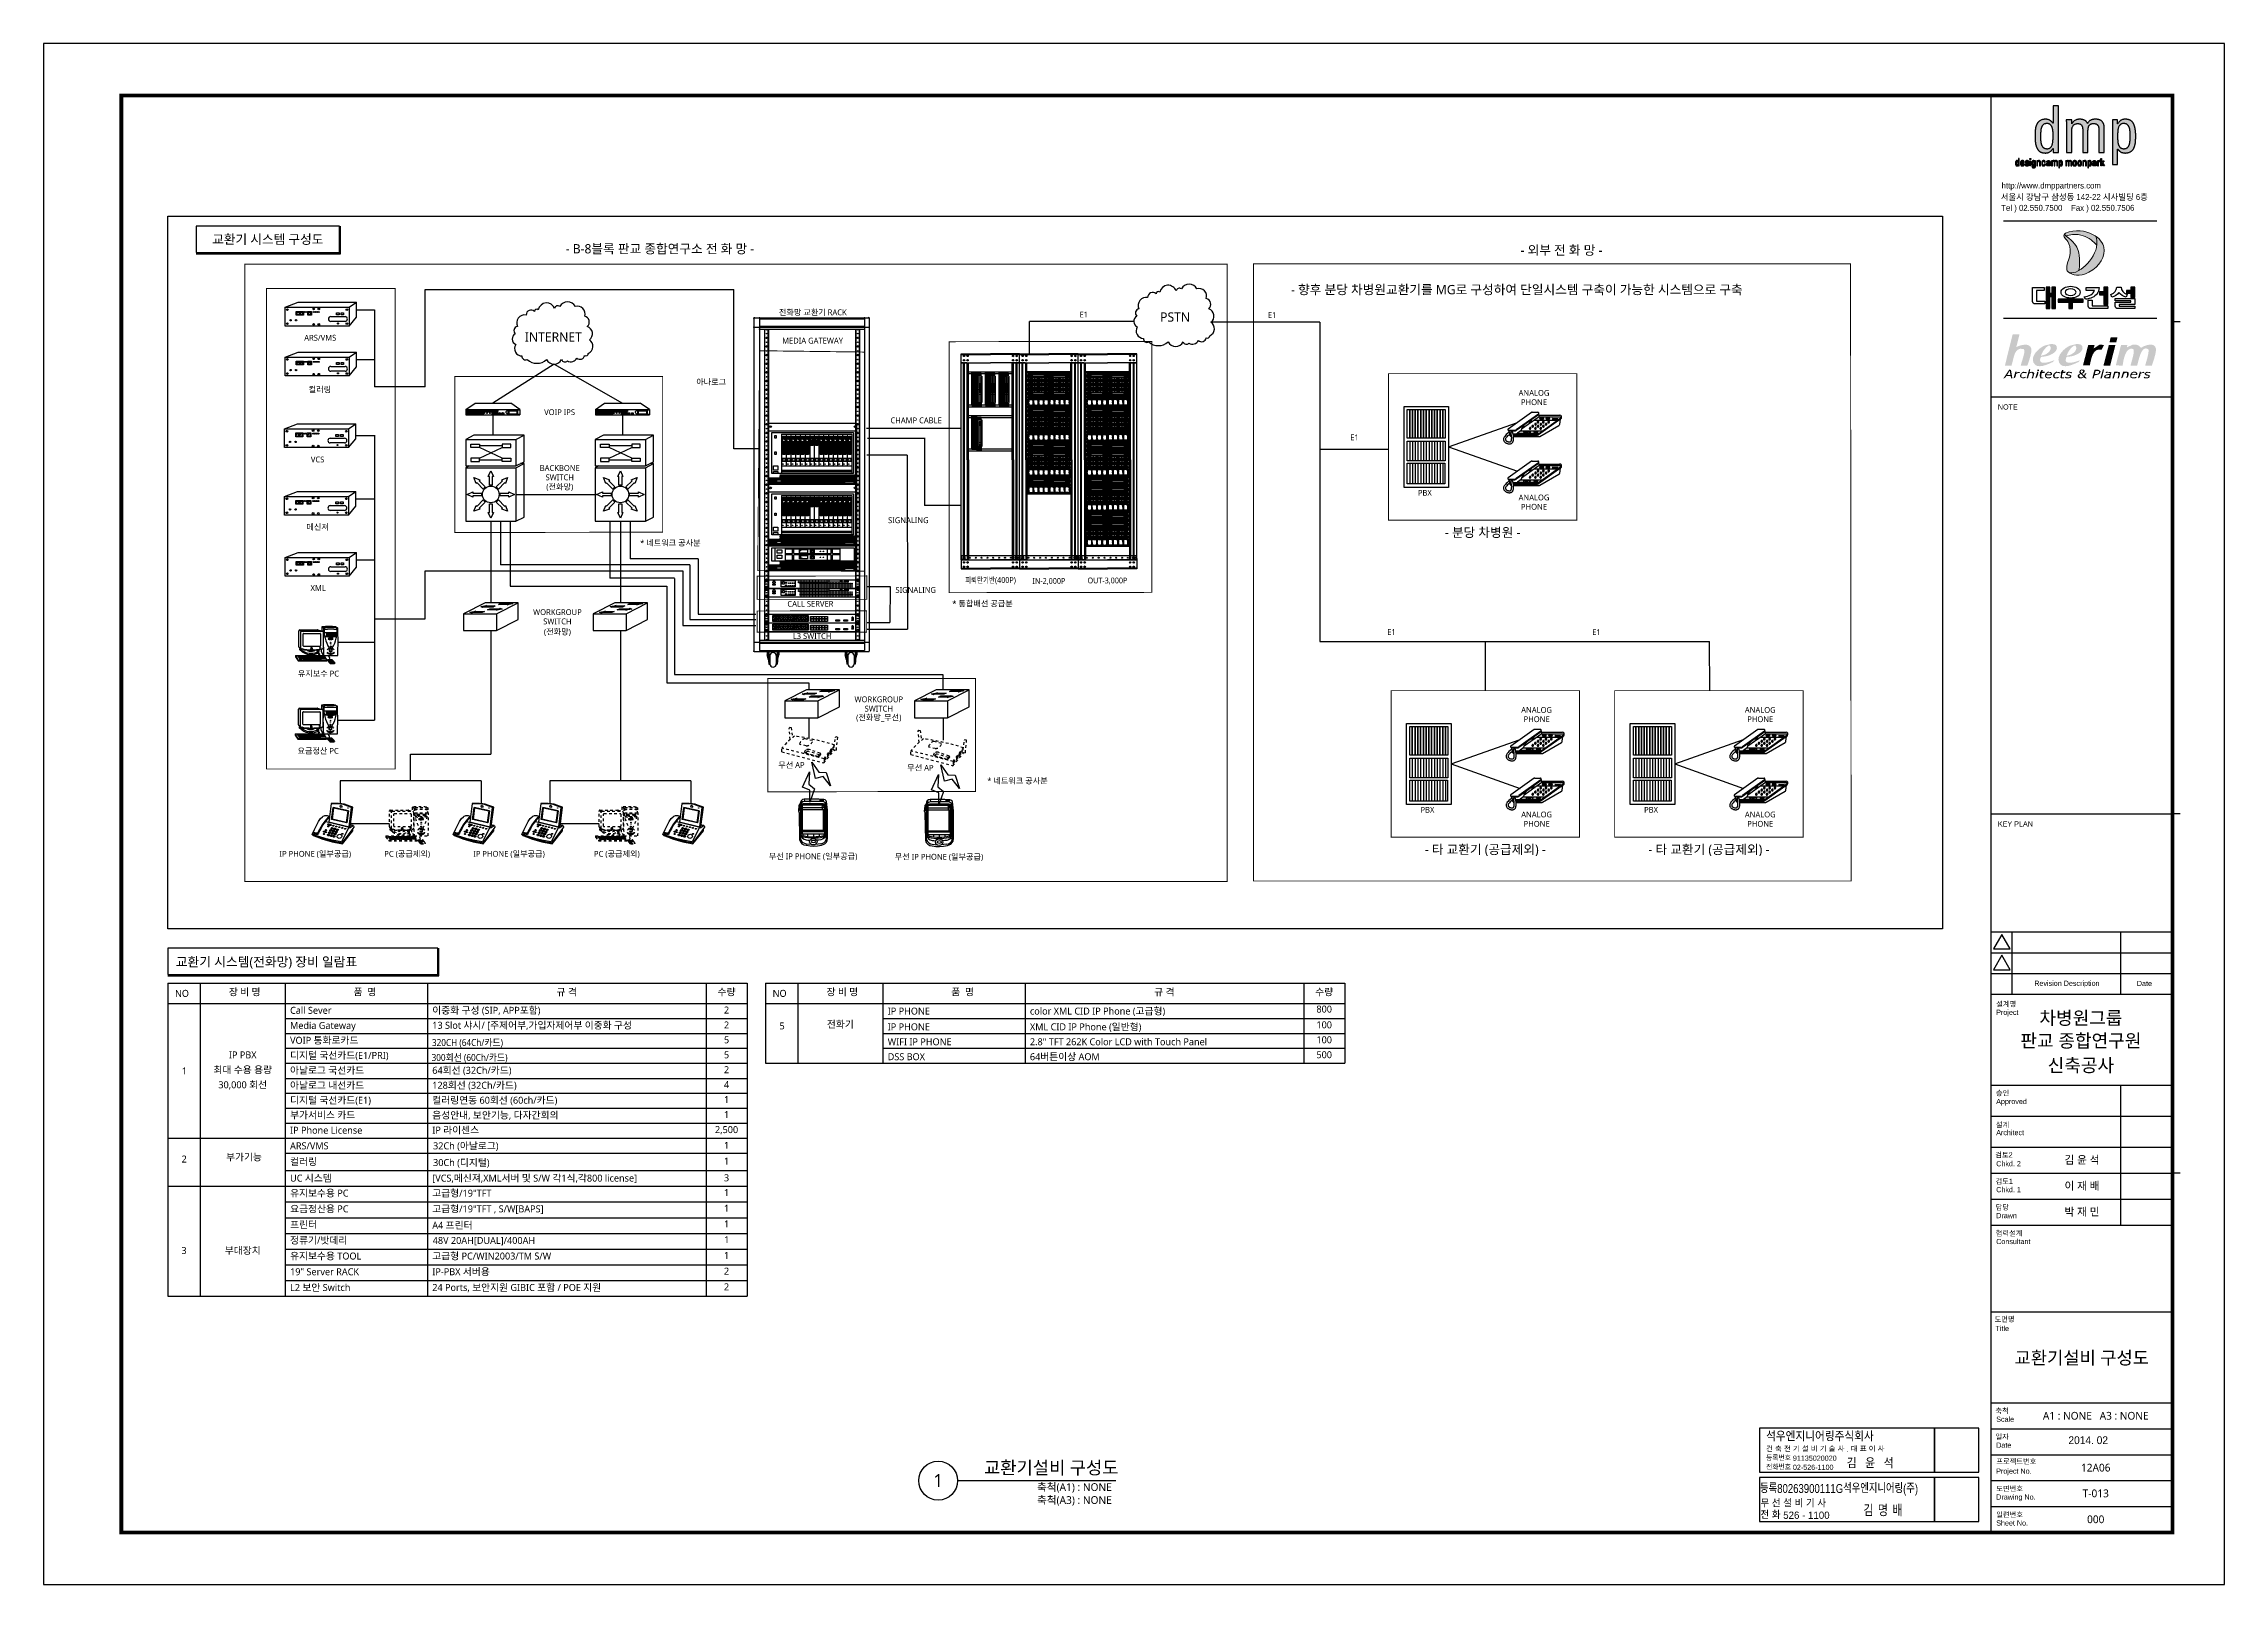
# Model space of a CAD drawing. Header units: millimetres. Extents: x 841 to 1682, y 0 to 594.
import ezdxf
from ezdxf.enums import TextEntityAlignment as Align

# ---------------------------------------------------------------- set-up
doc = ezdxf.new("R2010")
doc.units = ezdxf.units.MM
doc.linetypes.add('DA1', pattern=[2, 1, -1])
doc.linetypes.add('DA3', pattern=[3, 2, -1])
for name, color, linetype in [('001dmp-FORM', 7, 'Continuous'), ('003dmp-TIT', 2, 'Continuous'), ('A', 4, 'Continuous'), ('form', 7, 'Continuous'), ('SOL3', 44, 'Continuous'), ('흐리게', 8, 'Continuous')]:
    doc.layers.add(name, color=color, linetype=linetype)
doc.styles.add('GHM1', font='GEM1', dxfattribs={"bigfont": 'GHM1'})
doc.styles.add('sukwoo', font='malgun.ttf')
doc.styles.add('돋움', font='Dotum.ttf')

msp = doc.modelspace()

# ---------------------------------------------------------------- texts
at = {"layer": '001dmp-FORM', "color": 3, "style": 'sukwoo'}
for s, height, rotation, p in [('A1 : NONE   A3 : NONE', 2.9831, 0.00002, (1632.39, 65)), ('12A06', 2.983, 0.00002, (1632.39, 45)), ('T-013', 3, 0, (1632.39, 35.09)), ('000', 2.983, 0.00002, (1632.39, 25.09))]:
    msp.add_text(s, height=height, rotation=rotation, dxfattribs=at).set_placement(p, align=Align.MIDDLE_CENTER)
at = {"layer": '003dmp-TIT', "color": 3, "style": 'sukwoo'}
msp.add_text('교환기설비 구성도', height=5, dxfattribs=at).set_placement((1627, 87.34), align=Align.MIDDLE_CENTER)
at = {"layer": '003dmp-TIT', "style": 'sukwoo'}
msp.add_text('1', height=5, dxfattribs=at).set_placement((1185.97, 40), align=Align.MIDDLE_CENTER)
msp.add_text('교환기설비 구성도', height=5, dxfattribs=at).set_placement((1255.53, 41), align=Align.BOTTOM_RIGHT)
at = {"layer": '003dmp-TIT', "color": 3, "style": 'sukwoo'}
for s, p in [('축척(A1) : NONE', (1252.94, 39)), ('축척(A3) : NONE', (1252.94, 34))]:
    msp.add_text(s, height=3, dxfattribs=at).set_placement(p, align=Align.TOP_RIGHT)
at = {"layer": 'A', "style": 'sukwoo'}
for s, height, p in [('교환기 시스템 구성도', 3.584, (927.46, 518.56)), ('- B-8블록 판교 종합연구소 전 화 망 -', 3.584, (1078.68, 514.92)), ('- 외부 전 화 망 -', 3.584, (1426.36, 514.37)), ('- 향후 분당 차병원교환기를 MG로 구성하여 단일시스템 구축이 가능한 시스템으로 구축', 3.584, (1409.15, 499.17)), (' 전화망 교환기 RACK', 2.24, (1137.26, 490.41)), ('E1', 2.24, (1242.11, 489.54)), ('PSTN', 3.584, (1277.35, 488.6)), ('E1', 2.24, (1314.77, 489.36)), ('ARS/VMS', 2.24, (947.68, 480.6)), ('INTERNET', 3.584, (1037.57, 480.91)), ('MEDIA GATEWAY', 2.24, (1137.55, 479.48)), ('아나로그', 2.24, (1098.47, 463.58)), (' 컬러링', 2.24, (947.17, 460.63)), ('ANALOG', 2.24, (1415.76, 459.35)), ('PHONE', 2.24, (1415.76, 455.76)), ('VOIP IPS', 2.24, (1039.98, 451.91)), ('CHAMP CABLE', 2.24, (1177.48, 448.76)), ('E1', 2.24, (1346.55, 442.2)), ('VCS', 2.24, (946.65, 433.68)), ('BACKBONE', 2.24, (1040.04, 430.38)), ('SWITCH', 2.24, (1040.04, 426.8)), ('(전화망)', 2.24, (1040.04, 423.15)), ('PBX', 2.24, (1373.65, 420.82)), ('ANALOG', 2.24, (1415.76, 419.03)), ('PHONE', 2.24, (1415.76, 415.44)), ('메신져', 2.24, (946.65, 407.66)), ('SIGNALING', 2.24, (1174.49, 410.26)), ('- 분당 차병원 -', 3.584, (1395.95, 405.57)), ('* 네트워크 공사분', 2.24, (1082.7, 401.54)), ('XML', 2.24, (946.86, 384.13)), ('SIGNALING', 2.24, (1177.33, 383.38)), ('* 통합배선 공급분', 2.24, (1203.09, 378.12)), ('WORKGROUP', 2.24, (1039.14, 374.83)), ('SWITCH', 2.24, (1039.14, 371.25)), ('(전화망)', 2.24, (1039.14, 367.26)), ('L3 SWITCH', 2.24, (1137.35, 365.6)), ('E1', 2.24, (1360.8, 367.16)), ('E1', 2.24, (1439.82, 367.11)), ('유지보수 PC', 2.24, (946.98, 351.13)), ('WORKGROUP', 2.24, (1163.08, 341.2)), ('SWITCH', 2.24, (1163.08, 337.62)), ('ANALOG', 2.24, (1416.77, 337.13)), ('ANALOG', 2.24, (1503.01, 337.13)), ('(전화망_무선)', 2.24, (1163.08, 334.22)), ('PHONE', 2.24, (1416.77, 333.54)), ('PHONE', 2.24, (1503.01, 333.54)), ('요금정산 PC', 2.24, (946.86, 321.34)), ('무선 AP', 2.24, (1129.39, 315.88)), ('무선 AP', 2.24, (1179.13, 314.82)), ('* 네트워크 공사분', 2.24, (1216.56, 309.82)), ('PBX', 2.24, (1374.66, 298.6)), ('ANALOG', 2.24, (1416.77, 296.81)), ('PHONE', 2.24, (1416.77, 293.22)), ('PBX', 2.24, (1460.9, 298.6)), ('ANALOG', 2.24, (1503.01, 296.81)), ('PHONE', 2.24, (1503.01, 293.22)), ('IP PHONE (일부공급)', 2.24, (945.77, 281.65)), ('PC (공급제외)', 2.24, (981.21, 281.65)), ('IP PHONE (일부공급)', 2.24, (1020.49, 281.65)), ('PC (공급제외)', 2.24, (1062.07, 281.65)), ('무선 IP PHONE (일부공급)', 2.24, (1137.75, 280.7)), ('무선 IP PHONE (일부공급)', 2.24, (1186.3, 280.51)), ('- 타 교환기 (공급제외) -', 3.584, (1396.96, 283.34)), ('- 타 교환기 (공급제외) -', 3.584, (1483.2, 283.34)), ('IP PBX', 2.688, (917.78, 204.13)), ('최대 수용 용량', 2.688, (917.78, 198.37)), ('30,000 회선', 2.688, (917.78, 192.61)), ('3', 2.69, (895.15, 128.71)), ('부대장치', 2.688, (917.78, 128.71))]:
    msp.add_text(s, height=height, dxfattribs=at).set_placement(p, align=Align.MIDDLE_CENTER)
at = {"layer": 'A', "style": 'sukwoo', "width": 0.8}
for s, p in [('피뢰탄기반(400P)', (1206.15, 387.2)), ('IN-2,000P', (1228.68, 386.85)), ('OUT-3,000P', (1251.26, 387.03))]:
    msp.add_text(s, height=2.24, dxfattribs=at).set_placement(p, align=Align.MIDDLE_CENTER)
at = {"layer": 'A', "color": 2, "style": 'sukwoo'}
msp.add_text('CALL SERVER', height=2.24, dxfattribs=at).set_placement((1136.7, 378.02), align=Align.MIDDLE_CENTER)
at = {"layer": 'A', "style": 'sukwoo'}
for s, height, p in [('교환기 시스템(전화망) 장비 일람표', 3.6127, (891.97, 238.22)), ('Call Sever', 2.688, (936.04, 219.97)), ('이중화 구성 (SIP, APP포함)', 2.688, (990.88, 219.97)), ('IP PHONE', 2.688, (1166.52, 219.67)), ('color XML CID IP Phone (고급형)', 2.688, (1221.36, 219.67)), ('VOIP 통화로카드 ', 2.688, (936.04, 208.41)), ('Media Gateway  ', 2.688, (936.04, 214.13)), ('13 Slot 샤시/ [주제어부,가입자제어부 이중화 구성', 2.688, (990.88, 214.2)), ('WIFI IP PHONE', 2.688, (1166.52, 207.84)), ('IP PHONE', 2.688, (1166.52, 213.6)), ('XML CID IP Phone (일반형)', 2.688, (1221.36, 213.6)), ('2.8" TFT 262K Color LCD with Touch Panel', 2.688, (1221.36, 207.84)), ('디지털 국선카드(E1/PRI)', 2.688, (936.04, 202.6)), ('DSS BOX', 2.688, (1166.52, 202.08)), ('64버튼이상 AOM', 2.688, (1221.36, 202.08)), ('아날로그 국선카드', 2.688, (936.04, 196.84)), ('아날로그 내선카드', 2.688, (936.04, 191.07)), ('64회선 (32Ch/카드)', 2.688, (990.88, 196.84)), ('128회선 (32Ch/카드)', 2.688, (990.88, 191.07)), ('디지털 국선카드(E1)', 2.688, (936.04, 185.31)), ('컬러링연동 60회선 (60ch/카드)', 2.688, (990.88, 185.31)), ('부가서비스 카드', 2.688, (936.04, 179.6)), ('IP 라이센스', 2.688, (990.88, 173.79)), ('음성안내, 보안기능, 다자간회의', 2.688, (990.88, 179.55)), ('ARS/VMS', 2.688, (936.04, 167.72)), ('IP Phone License', 2.688, (936.04, 173.74)), ('32Ch (아날로그)', 2.688, (991.19, 167.72)), ('컬러링', 2.688, (936.04, 161.62)), ('30Ch (디지털)', 2.688, (991.19, 161.27)), ('유지보수용 PC', 2.688, (936.04, 149.49)), ('UC 시스템', 2.688, (936.04, 155.28)), ('고급형/19"TFT', 2.688, (990.88, 149.49)), ('[VCS,메신져,XML서버 및 S/W 각1식,각800 license]', 2.688, (990.88, 155.28)), ('요금정산용 PC', 2.688, (936.04, 143.43)), ('고급형/19"TFT , S/W[BAPS]', 2.688, (990.88, 143.43)), ('프린터', 2.688, (936.04, 137.37)), ('A4 프린터', 2.688, (990.88, 137.1)), ('유지보수용 TOOL', 2.688, (936.04, 125.24)), ('정류기/밧데리', 2.688, (936.04, 131.31)), ('고급형 PC/WIN2003/TM S/W', 2.688, (990.88, 125.24)), ('48V 20AH[DUAL]/400AH', 2.688, (991.06, 131.25)), ('19" Server RACK', 2.688, (936.04, 119.18)), ('IP-PBX 서버용', 2.688, (990.88, 119.18)), ('L2 보안 Switch', 2.688, (936.04, 113.12)), ('24 Ports, 보안지원 GIBIC 포함 / POE 지원', 2.688, (990.88, 113.12))]:
    msp.add_text(s, height=height, dxfattribs=at).set_placement(p)
for s, height, p in [('NO', 2.688, (891.65, 227.85)), ('NO', 2.688, (1122.13, 227.85)), ('5', 2.69, (1124.79, 215.3)), ('1', 2.69, (894.31, 197.93)), ('2', 2.69, (894.19, 163.97))]:
    msp.add_text(s, height=height, dxfattribs=at).set_placement(p, align=Align.MIDDLE_LEFT)
for s, height, p in [('장 비 명', 2.688, (918.55, 226.24)), ('품  명', 2.688, (964.94, 226.24)), ('규 격', 2.688, (1042.74, 226.24)), ('수량', 2.688, (1104.37, 226.24)), ('장 비 명', 2.688, (1149.03, 226.24)), ('품  명', 2.688, (1195.42, 226.24)), ('규 격', 2.688, (1273.22, 226.24)), ('수량', 2.688, (1334.85, 226.24)), ('2', 2.69, (1104.37, 219.27)), ('800', 2.688, (1334.85, 219.64)), ('2', 2.69, (1104.37, 213.51)), ('5', 2.69, (1104.37, 207.8)), ('전화기', 2.688, (1148.26, 213.77)), ('100', 2.688, (1334.85, 213.57)), ('100', 2.688, (1334.85, 207.81)), ('5', 2.69, (1104.37, 202.03)), ('500', 2.688, (1334.85, 202.05)), ('4', 2.69, (1104.37, 190.51)), ('2', 2.69, (1104.37, 196.27)), ('1', 2.69, (1104.37, 184.74)), ('2,500', 2.688, (1104.37, 173.17)), ('1', 2.69, (1104.37, 178.98)), ('1', 2.69, (1104.37, 167.11)), ('부가기능', 2.688, (918.27, 162.58)), ('1', 2.69, (1104.37, 161.05)), ('3', 2.69, (1104.37, 154.59)), ('1', 2.69, (1104.37, 148.92)), ('1', 2.69, (1104.37, 142.86)), ('1', 2.69, (1104.37, 136.8)), ('1', 2.69, (1104.37, 124.67)), ('1', 2.69, (1104.44, 130.74)), ('2', 2.69, (1104.37, 118.61)), ('2', 2.69, (1104.37, 112.55))]:
    msp.add_text(s, height=height, dxfattribs=at).set_placement(p, align=Align.BOTTOM_CENTER)
at = {"layer": 'A', "style": 'sukwoo', "width": 0.9}
for s, p in [('320CH (64Ch/카드)', (990.76, 207.55)), ('300회선 (60Ch/카드)', (990.62, 201.79))]:
    msp.add_text(s, height=2.688, dxfattribs=at).set_placement(p)

# ---------------------------------------------------------------- blocks, each defined once
blk = doc.blocks.new('FORM_ELEC_SUKWOO$0$')
at = {"layer": '001dmp-FORM'}
h = blk.add_hatch(color=30, dxfattribs=at)
h.paths.add_polyline_path([(149414, 109608), (149023, 109608), (149023, 108330), (149010, 108330), (149009, 108330), (149000, 108343), (148990, 108356), (148981, 108369), (148971, 108381), (148960, 108394), (148950, 108406), (148939, 108418), (148928, 108430), (148917, 108441), (148906, 108453), (148894, 108464), (148882, 108474), (148870, 108485), (148858, 108495), (148845, 108505), (148832, 108514), (148818, 108524), (148805, 108533), (148791, 108541), (148776, 108549), (148761, 108557), (148746, 108565), (148731, 108572), (148715, 108579), (148664, 108596), (148646, 108601), (148628, 108605), (148609, 108609), (148590, 108613), (148570, 108616), (148550, 108618), (148529, 108620), (148507, 108621), (148485, 108621), (148463, 108621), (148439, 108621), (148416, 108620), (148392, 108618), (148367, 108616), (148341, 108613), (148315, 108610), (148288, 108605), (148260, 108599), (148230, 108592), (148198, 108583), (148164, 108572), (148127, 108558), (148084, 108537), (148029, 108505), (148008, 108490), (147989, 108476), (147971, 108461), (147959, 108451), (147943, 108435), (147931, 108423), (147913, 108404), (147900, 108388), (147891, 108377), (147880, 108363), (147875, 108356), (147868, 108345), (147865, 108342), (147864, 108339), (147851, 108321), (147843, 108308), (147836, 108296), (147831, 108286), (147829, 108282), (147828, 108281), (147826, 108277), (147816, 108258), (147811, 108248), (147806, 108236), (147798, 108219), (147793, 108208), (147789, 108199), (147788, 108196), (147782, 108181), (147779, 108172), (147777, 108168), (147774, 108158), (147770, 108149), (147768, 108142), (147765, 108133), (147764, 108129), (147763, 108125), (147761, 108121), (147759, 108114), (147753, 108093), (147744, 108061), (147737, 108031), (147730, 108002), (147725, 107974), (147720, 107946), (147715, 107919), (147711, 107892), (147707, 107866), (147704, 107840), (147701, 107815), (147699, 107789), (147697, 107764), (147695, 107740), (147693, 107715), (147691, 107691), (147690, 107667), (147689, 107643), (147688, 107620), (147687, 107596), (147686, 107573), (147685, 107549), (147685, 107526), (147684, 107503), (147684, 107480), (147684, 107457), (147684, 107434), (147683, 107411), (147683, 107389), (147683, 107366), (147683, 107343), (147683, 107320), (147683, 107298), (147684, 107275), (147684, 107253), (147684, 107231), (147685, 107209), (147686, 107187), (147687, 107165), (147688, 107144), (147689, 107122), (147690, 107101), (147691, 107079), (147693, 107058), (147695, 107037), (147696, 107016), (147698, 106996), (147701, 106975), (147703, 106955), (147705, 106935), (147708, 106915), (147711, 106895), (147713, 106875), (147717, 106855), (147720, 106836), (147723, 106817), (147727, 106797), (147731, 106779), (147734, 106760), (147739, 106741), (147743, 106723), (147747, 106705), (147752, 106687), (147757, 106669), (147762, 106651), (147767, 106634), (147773, 106617), (147778, 106600), (147784, 106583), (147790, 106566), (147797, 106550), (147803, 106534), (147810, 106518), (147817, 106502), (147824, 106487), (147832, 106472), (147839, 106457), (147847, 106442), (147856, 106428), (147864, 106414), (147873, 106400), (147882, 106386), (147891, 106373), (147901, 106359), (147911, 106347), (147921, 106334), (147931, 106322), (147942, 106310), (147953, 106298), (147964, 106287), (147976, 106276), (147988, 106265), (148000, 106255), (148013, 106245), (148026, 106235), (148039, 106226), (148053, 106217), (148067, 106208), (148081, 106200), (148096, 106192), (148111, 106185), (148127, 106178), (148143, 106171), (148159, 106164), (148176, 106158), (148193, 106153), (148210, 106148), (148228, 106143), (148247, 106139), (148265, 106135), (148284, 106131), (148304, 106128), (148324, 106126), (148344, 106123), (148365, 106121), (148386, 106120), (148408, 106119), (148430, 106118), (148452, 106118), (148475, 106118), (148498, 106119), (148523, 106120), (148548, 106123), (148574, 106126), (148601, 106131), (148630, 106137), (148662, 106146), (148697, 106158), (148737, 106176), (148789, 106205), (148842, 106243), (148900, 106298), (148941, 106346), (148975, 106391), (149014, 106452), (149023, 106452), (149023, 106166), (149414, 106166)])
h.paths.add_polyline_path([(149019, 107659), (149020, 107637), (149021, 107616), (149022, 107594), (149022, 107572), (149023, 107549), (149023, 107527), (149023, 107505), (149023, 107482), (149023, 107459), (149023, 107437), (149023, 107414), (149023, 107391), (149023, 107369), (149023, 107346), (149023, 107323), (149023, 107300), (149022, 107277), (149022, 107254), (149021, 107231), (149021, 107208), (149020, 107184), (149019, 107161), (149018, 107137), (149017, 107113), (149016, 107089), (149014, 107065), (149012, 107040), (149010, 107016), (149008, 106990), (149005, 106965), (149002, 106939), (148998, 106913), (148994, 106886), (148989, 106858), (148983, 106830), (148976, 106801), (148968, 106770), (148959, 106738), (148947, 106703), (148930, 106664), (148906, 106616), (148895, 106599), (148884, 106583), (148865, 106558), (148848, 106540), (148838, 106530), (148822, 106516), (148805, 106502), (148783, 106488), (148768, 106479), (148727, 106461), (148694, 106450), (148665, 106444), (148639, 106440), (148614, 106438), (148590, 106437), (148568, 106438), (148546, 106438), (148525, 106440), (148505, 106442), (148485, 106445), (148466, 106449), (148448, 106453), (148430, 106458), (148413, 106464), (148396, 106470), (148380, 106477), (148365, 106484), (148350, 106492), (148336, 106500), (148322, 106509), (148309, 106519), (148296, 106528), (148284, 106539), (148272, 106550), (148261, 106561), (148250, 106573), (148240, 106585), (148230, 106598), (148221, 106611), (148212, 106625), (148203, 106639), (148195, 106654), (148187, 106668), (148180, 106684), (148173, 106699), (148166, 106715), (148160, 106732), (148154, 106748), (148148, 106765), (148143, 106783), (148138, 106801), (148133, 106819), (148129, 106837), (148125, 106856), (148121, 106875), (148118, 106894), (148115, 106913), (148112, 106933), (148109, 106953), (148107, 106973), (148104, 106994), (148103, 107015), (148101, 107036), (148099, 107057), (148098, 107078), (148097, 107100), (148096, 107121), (148095, 107143), (148095, 107165), (148094, 107188), (148094, 107210), (148094, 107232), (148094, 107255), (148093, 107277), (148093, 107300), (148093, 107323), (148093, 107345), (148094, 107368), (148094, 107391), (148094, 107414), (148094, 107437), (148094, 107460), (148095, 107483), (148095, 107506), (148096, 107529), (148097, 107553), (148098, 107576), (148099, 107600), (148100, 107624), (148101, 107648), (148103, 107672), (148104, 107696), (148106, 107721), (148109, 107746), (148111, 107771), (148114, 107797), (148118, 107823), (148121, 107849), (148126, 107877), (148131, 107904), (148137, 107933), (148145, 107963), (148153, 107995), (148165, 108029), (148179, 108066), (148201, 108110), (148205, 108117), (148214, 108132), (148231, 108157), (148257, 108188), (148277, 108208), (148303, 108228), (148328, 108245), (148346, 108255), (148386, 108273), (148420, 108284), (148449, 108291), (148477, 108295), (148503, 108298), (148527, 108300), (148551, 108301), (148574, 108302), (148596, 108301), (148617, 108300), (148637, 108297), (148657, 108294), (148676, 108290), (148694, 108285), (148711, 108280), (148727, 108274), (148743, 108267), (148759, 108260), (148773, 108252), (148787, 108243), (148801, 108234), (148814, 108224), (148826, 108214), (148838, 108204), (148850, 108192), (148861, 108181), (148871, 108168), (148881, 108156), (148891, 108143), (148900, 108129), (148908, 108115), (148917, 108101), (148925, 108086), (148932, 108071), (148939, 108055), (148946, 108039), (148952, 108023), (148959, 108007), (148964, 107990), (148970, 107972), (148975, 107955), (148980, 107937), (148984, 107919), (148988, 107900), (148992, 107882), (148996, 107863), (148999, 107843), (149002, 107824), (149005, 107804), (149008, 107784), (149010, 107764), (149012, 107743), (149014, 107722), (149016, 107701), (149018, 107680)], flags=16)
for points in [[(152423, 106166), (152814, 106166), (152814, 108009), (152814, 108032), (152813, 108053), (152811, 108075), (152810, 108096), (152807, 108116), (152805, 108136), (152802, 108156), (152798, 108175), (152795, 108194), (152790, 108212), (152786, 108230), (152781, 108248), (152775, 108265), (152769, 108282), (152763, 108298), (152756, 108314), (152749, 108329), (152741, 108344), (152733, 108359), (152725, 108373), (152716, 108387), (152707, 108401), (152697, 108414), (152687, 108426), (152677, 108439), (152666, 108451), (152655, 108462), (152643, 108473), (152631, 108484), (152619, 108494), (152606, 108504), (152593, 108513), (152579, 108522), (152565, 108531), (152551, 108539), (152536, 108547), (152520, 108554), (152505, 108561), (152489, 108568), (152472, 108574), (152456, 108580), (152438, 108586), (152421, 108591), (152403, 108595), (152384, 108599), (152366, 108603), (152346, 108607), (152327, 108610), (152307, 108613), (152287, 108615), (152266, 108617), (152245, 108618), (152223, 108620), (152201, 108621), (152179, 108621), (152157, 108621), (152134, 108621), (152111, 108620), (152087, 108619), (152062, 108618), (152037, 108615), (152011, 108612), (151984, 108608), (151956, 108602), (151926, 108594), (151894, 108585), (151858, 108571), (151816, 108552), (151786, 108535), (151760, 108519), (151758, 108517), (151731, 108497), (151702, 108472), (151673, 108442), (151651, 108415), (151640, 108401), (151633, 108392), (151618, 108371), (151607, 108352), (151599, 108340), (151596, 108334), (151594, 108331), (151584, 108311), (151581, 108317), (151574, 108333), (151566, 108348), (151558, 108363), (151550, 108377), (151541, 108390), (151531, 108403), (151521, 108416), (151511, 108428), (151500, 108440), (151489, 108452), (151477, 108463), (151465, 108474), (151453, 108484), (151440, 108494), (151427, 108503), (151414, 108513), (151400, 108521), (151386, 108530), (151371, 108538), (151356, 108546), (151341, 108553), (151325, 108560), (151309, 108567), (151293, 108573), (151276, 108579), (151259, 108585), (151242, 108590), (151224, 108595), (151206, 108600), (151188, 108604), (151169, 108608), (151149, 108611), (151130, 108614), (151109, 108616), (151089, 108618), (151068, 108620), (151046, 108621), (151024, 108621), (151001, 108621), (150978, 108620), (150954, 108619), (150929, 108618), (150904, 108615), (150879, 108612), (150852, 108608), (150824, 108603), (150795, 108596), (150763, 108587), (150729, 108576), (150690, 108560), (150643, 108535), (150598, 108505), (150567, 108480), (150545, 108459), (150515, 108427), (150495, 108402), (150480, 108381), (150464, 108356), (150436, 108305), (150411, 108253), (150411, 108573), (149996, 108573), (150012, 108362), (150020, 108163), (150020, 108048), (150020, 107935), (150020, 107912), (150020, 107799), (150020, 107776), (150020, 107753), (150020, 107731), (150020, 107708), (150020, 107685), (150020, 107663), (150020, 107549), (150020, 107527), (150020, 107504), (150020, 107481), (150020, 107459), (150020, 107436), (150020, 107413), (150020, 106166), (150411, 106166), (150411, 107899), (150487, 108148), (150648, 108266), (150848, 108313), (151061, 108266), (151176, 108131), (151219, 107960), (151221, 107842), (151221, 106166), (151612, 106166), (151612, 107737), (151612, 107759), (151612, 107894), (151673, 108154), (151853, 108295), (152131, 108309), (152314, 108227), (152402, 108066), (152423, 107904)], [(148505, 94584), (148779, 94584), (148779, 95469), (148927, 95469), (148927, 94584), (149201, 94584), (149201, 96172), (148927, 96172), (148927, 95697), (148779, 95697), (148779, 96172), (148505, 96172)], [(152797, 94878), (153087, 94878), (153087, 96171), (152797, 96171), (152797, 95833), (152471, 95833), (152471, 95602), (152797, 95602)], [(154795, 95414), (155084, 95414), (155084, 96174), (154795, 96174), (154795, 95926), (154468, 95926), (154468, 95728), (154795, 95728)], [(149394, 95067), (150179, 95067), (150179, 94584), (150465, 94584), (150465, 95067), (151246, 95067), (151246, 95274), (149394, 95274)]]:
    blk.add_hatch(color=253, dxfattribs=at).paths.add_polyline_path(points)
h = blk.add_hatch(color=253, dxfattribs=at)
h.paths.add_polyline_path([(153419, 105255), (153810, 105255), (153810, 106419), (153819, 106409), (153825, 106409), (153832, 106398), (153842, 106385), (153851, 106372), (153861, 106360), (153871, 106347), (153882, 106335), (153893, 106323), (153903, 106311), (153914, 106300), (153926, 106288), (153937, 106277), (153949, 106266), (153961, 106256), (153974, 106246), (153987, 106236), (154000, 106226), (154013, 106217), (154027, 106208), (154041, 106199), (154055, 106191), (154070, 106183), (154085, 106175), (154100, 106168), (154116, 106161), (154133, 106155), (154149, 106149), (154167, 106144), (154184, 106139), (154203, 106134), (154221, 106130), (154240, 106127), (154260, 106124), (154280, 106122), (154301, 106120), (154323, 106119), (154345, 106118), (154367, 106118), (154391, 106118), (154414, 106119), (154438, 106121), (154463, 106123), (154488, 106125), (154514, 106129), (154541, 106133), (154570, 106139), (154599, 106146), (154630, 106154), (154664, 106165), (154700, 106179), (154742, 106198), (154769, 106212), (154783, 106220), (154795, 106228), (154820, 106245), (154839, 106259), (154856, 106272), (154870, 106284), (154882, 106295), (154892, 106306), (154909, 106322), (154921, 106335), (154937, 106355), (154953, 106375), (154967, 106394), (154977, 106410), (154985, 106423), (154994, 106438), (155002, 106452), (155009, 106465), (155017, 106480), (155023, 106493), (155031, 106510), (155048, 106549), (155061, 106585), (155073, 106619), (155082, 106651), (155091, 106682), (155098, 106712), (155104, 106741), (155110, 106770), (155115, 106797), (155119, 106824), (155123, 106851), (155127, 106877), (155130, 106903), (155133, 106928), (155135, 106954), (155137, 106978), (155139, 107003), (155141, 107027), (155142, 107052), (155144, 107076), (155145, 107099), (155146, 107123), (155147, 107147), (155148, 107170), (155148, 107193), (155149, 107217), (155149, 107240), (155150, 107263), (155150, 107286), (155150, 107308), (155150, 107331), (155150, 107354), (155150, 107377), (155150, 107399), (155150, 107422), (155150, 107445), (155150, 107467), (155150, 107489), (155149, 107511), (155148, 107533), (155148, 107555), (155147, 107577), (155146, 107599), (155145, 107620), (155143, 107642), (155142, 107663), (155140, 107684), (155139, 107705), (155137, 107726), (155135, 107746), (155133, 107767), (155130, 107787), (155128, 107808), (155125, 107828), (155122, 107847), (155120, 107867), (155116, 107887), (155110, 107925), (155106, 107944), (155102, 107963), (155098, 107982), (155094, 108001), (155090, 108019), (155085, 108037), (155081, 108055), (155076, 108073), (155071, 108090), (155065, 108108), (155060, 108125), (155054, 108142), (155048, 108159), (155042, 108175), (155036, 108191), (155029, 108208), (155022, 108223), (155015, 108239), (155008, 108254), (155001, 108270), (154993, 108284), (154985, 108299), (154977, 108314), (154968, 108328), (154959, 108342), (154950, 108355), (154941, 108369), (154931, 108382), (154922, 108394), (154911, 108407), (154901, 108419), (154890, 108431), (154879, 108443), (154868, 108454), (154856, 108465), (154844, 108475), (154832, 108486), (154819, 108496), (154806, 108505), (154792, 108515), (154779, 108524), (154765, 108532), (154750, 108540), (154735, 108548), (154720, 108556), (154705, 108563), (154689, 108569), (154672, 108576), (154655, 108582), (154638, 108587), (154621, 108592), (154603, 108597), (154584, 108601), (154565, 108605), (154546, 108608), (154527, 108611), (154506, 108614), (154486, 108616), (154465, 108618), (154444, 108619), (154422, 108620), (154400, 108621), (154378, 108621), (154355, 108621), (154331, 108620), (154307, 108619), (154282, 108616), (154256, 108612), (154228, 108607), (154198, 108600), (154166, 108591), (154131, 108578), (154089, 108559), (154056, 108541), (154041, 108531), (154034, 108527), (154003, 108504), (153980, 108486), (153966, 108473), (153948, 108455), (153924, 108431), (153909, 108413), (153895, 108397), (153867, 108360), (153845, 108327), (153810, 108273), (153810, 108573), (153419, 108573)])
h.paths.add_polyline_path([(154736, 107674), (154740, 107510), (154740, 107261), (154730, 107012), (154693, 106750), (154590, 106537), (154417, 106447), (154187, 106430), (154006, 106507), (153896, 106660), (153839, 106843), (153815, 107032), (153812, 107149), (153811, 107190), (153811, 107206), (153811, 107215), (153810, 107238), (153810, 107294), (153808, 107556), (153822, 107793), (153868, 108015), (153974, 108212), (154147, 108302), (154379, 108301), (154559, 108208), (154663, 108051), (154716, 107866)], flags=16)
h = blk.add_hatch(color=253, dxfattribs=at)
h.paths.add_polyline_path([(146512, 105713), (146449, 105713), (146449, 105509), (146447, 105509), (146443, 105514), (146433, 105526), (146421, 105537), (146407, 105546), (146391, 105552), (146371, 105555), (146348, 105555), (146321, 105551), (146305, 105545), (146287, 105534), (146275, 105523), (146265, 105511), (146259, 105502), (146254, 105492), (146251, 105484), (146249, 105478), (146246, 105467), (146244, 105458), (146242, 105448), (146240, 105436), (146238, 105422), (146237, 105411), (146237, 105398), (146236, 105375), (146236, 105352), (146236, 105329), (146237, 105308), (146239, 105287), (146242, 105268), (146246, 105249), (146252, 105232), (146258, 105216), (146266, 105201), (146276, 105188), (146288, 105177), (146302, 105168), (146318, 105162), (146337, 105158), (146358, 105157), (146373, 105157), (146383, 105159), (146396, 105163), (146407, 105168), (146415, 105173), (146423, 105180), (146432, 105188), (146438, 105195), (146443, 105202), (146448, 105210), (146449, 105210), (146449, 105164), (146512, 105164)])
h.paths.add_polyline_path([(146446, 105426), (146447, 105420), (146448, 105412), (146448, 105406), (146449, 105401), (146449, 105391), (146449, 105384), (146449, 105378), (146449, 105371), (146449, 105361), (146449, 105355), (146449, 105348), (146449, 105338), (146449, 105333), (146449, 105326), (146448, 105315), (146448, 105308), (146447, 105299), (146446, 105290), (146446, 105286), (146445, 105280), (146443, 105273), (146442, 105268), (146441, 105262), (146440, 105258), (146438, 105254), (146437, 105249), (146433, 105241), (146429, 105234), (146423, 105226), (146419, 105222), (146413, 105217), (146409, 105215), (146403, 105212), (146398, 105210), (146392, 105209), (146387, 105208), (146380, 105208), (146373, 105208), (146365, 105209), (146356, 105211), (146347, 105214), (146340, 105218), (146333, 105223), (146327, 105228), (146322, 105234), (146318, 105241), (146314, 105249), (146311, 105257), (146308, 105266), (146304, 105284), (146302, 105305), (146301, 105327), (146301, 105349), (146301, 105361), (146301, 105372), (146301, 105379), (146302, 105387), (146302, 105396), (146302, 105400), (146303, 105410), (146304, 105420), (146304, 105424), (146305, 105431), (146306, 105436), (146308, 105447), (146309, 105450), (146311, 105457), (146314, 105465), (146317, 105473), (146321, 105479), (146326, 105486), (146331, 105490), (146337, 105495), (146345, 105499), (146351, 105501), (146359, 105503), (146365, 105504), (146370, 105505), (146381, 105505), (146388, 105504), (146394, 105503), (146401, 105501), (146406, 105499), (146409, 105497), (146415, 105493), (146419, 105490), (146425, 105484), (146428, 105480), (146430, 105477), (146432, 105474), (146435, 105468), (146437, 105463), (146439, 105459), (146441, 105451), (146443, 105445), (146444, 105440), (146445, 105432)], flags=16)
h.paths.add_polyline_path([(146888, 105346), (146888, 105369), (146887, 105391), (146886, 105413), (146884, 105434), (146881, 105453), (146877, 105472), (146871, 105489), (146864, 105504), (146855, 105517), (146843, 105529), (146830, 105538), (146815, 105546), (146797, 105551), (146778, 105554), (146757, 105556), (146734, 105555), (146719, 105554), (146708, 105552), (146693, 105548), (146679, 105543), (146673, 105540), (146663, 105534), (146654, 105527), (146648, 105522), (146640, 105513), (146631, 105500), (146628, 105494), (146623, 105485), (146619, 105475), (146617, 105466), (146614, 105458), (146609, 105431), (146608, 105419), (146607, 105410), (146607, 105405), (146606, 105393), (146605, 105382), (146605, 105372), (146605, 105364), (146605, 105358), (146605, 105346), (146605, 105336), (146606, 105324), (146606, 105315), (146607, 105305), (146607, 105299), (146608, 105293), (146609, 105286), (146610, 105278), (146611, 105274), (146612, 105266), (146613, 105261), (146615, 105255), (146617, 105248), (146619, 105242), (146620, 105237), (146622, 105232), (146625, 105225), (146626, 105221), (146629, 105216), (146632, 105211), (146635, 105207), (146638, 105202), (146641, 105197), (146644, 105194), (146648, 105190), (146652, 105186), (146656, 105182), (146660, 105179), (146665, 105176), (146669, 105173), (146674, 105171), (146680, 105168), (146685, 105166), (146691, 105164), (146699, 105162), (146703, 105161), (146710, 105160), (146717, 105159), (146722, 105158), (146728, 105158), (146738, 105157), (146743, 105157), (146754, 105157), (146761, 105157), (146767, 105157), (146774, 105158), (146783, 105159), (146793, 105161), (146802, 105163), (146810, 105166), (146820, 105170), (146828, 105173), (146836, 105178), (146842, 105182), (146847, 105187), (146852, 105191), (146858, 105198), (146863, 105203), (146868, 105212), (146870, 105216), (146876, 105228), (146879, 105237), (146881, 105246), (146882, 105250), (146883, 105256), (146884, 105264), (146884, 105270), (146884, 105278), (146885, 105281), (146816, 105281), (146816, 105275), (146813, 105260), (146810, 105252), (146806, 105242), (146799, 105232), (146788, 105220), (146777, 105213), (146769, 105211), (146761, 105209), (146749, 105208), (146740, 105208), (146731, 105209), (146728, 105210), (146723, 105211), (146716, 105213), (146711, 105215), (146707, 105218), (146701, 105222), (146698, 105225), (146696, 105227), (146692, 105232), (146688, 105238), (146687, 105241), (146684, 105247), (146682, 105254), (146680, 105259), (146678, 105265), (146677, 105272), (146676, 105276), (146675, 105283), (146674, 105291), (146673, 105302), (146673, 105309), (146672, 105316), (146672, 105324), (146672, 105330), (146672, 105336), (146888, 105336)])
h.paths.add_polyline_path([(146672, 105383), (146672, 105403), (146675, 105428), (146680, 105456), (146685, 105470), (146691, 105482), (146699, 105492), (146708, 105499), (146717, 105504), (146727, 105507), (146732, 105508), (146755, 105508), (146774, 105505), (146790, 105498), (146801, 105487), (146809, 105472), (146815, 105455), (146818, 105436), (146821, 105415), (146821, 105394), (146822, 105383)], flags=16)
h.paths.add_polyline_path([(147030, 105252), (147029, 105258), (147028, 105261), (147028, 105264), (147028, 105271), (147027, 105277), (147027, 105281), (146957, 105281), (146957, 105272), (146958, 105256), (146959, 105246), (146962, 105234), (146965, 105225), (146969, 105216), (146973, 105208), (146976, 105203), (146980, 105198), (146986, 105191), (146991, 105186), (146998, 105180), (147005, 105176), (147009, 105173), (147017, 105170), (147024, 105167), (147025, 105167), (147031, 105164), (147037, 105163), (147043, 105161), (147051, 105160), (147058, 105159), (147062, 105158), (147068, 105158), (147076, 105157), (147083, 105157), (147092, 105157), (147101, 105157), (147107, 105157), (147116, 105158), (147124, 105159), (147133, 105161), (147141, 105163), (147148, 105165), (147155, 105167), (147161, 105170), (147168, 105173), (147172, 105176), (147177, 105179), (147182, 105182), (147188, 105187), (147192, 105191), (147195, 105194), (147199, 105198), (147202, 105201), (147204, 105205), (147207, 105210), (147209, 105214), (147210, 105216), (147212, 105219), (147213, 105222), (147214, 105225), (147215, 105228), (147216, 105230), (147217, 105232), (147218, 105234), (147218, 105237), (147219, 105239), (147220, 105243), (147220, 105245), (147220, 105248), (147221, 105249), (147222, 105257), (147222, 105264), (147223, 105269), (147223, 105273), (147223, 105278), (147222, 105282), (147222, 105286), (147221, 105289), (147221, 105294), (147220, 105298), (147218, 105304), (147216, 105308), (147215, 105311), (147213, 105316), (147211, 105320), (147209, 105323), (147207, 105326), (147204, 105330), (147200, 105334), (147197, 105338), (147193, 105342), (147188, 105346), (147185, 105349), (147181, 105352), (147176, 105356), (147172, 105359), (147168, 105362), (147163, 105365), (147158, 105368), (147154, 105370), (147149, 105373), (147144, 105376), (147138, 105378), (147133, 105381), (147128, 105383), (147124, 105385), (147117, 105389), (147113, 105390), (147108, 105393), (147102, 105395), (147097, 105397), (147091, 105400), (147085, 105403), (147082, 105405), (147077, 105407), (147071, 105410), (147067, 105413), (147063, 105415), (147058, 105418), (147053, 105421), (147050, 105424), (147044, 105429), (147041, 105432), (147039, 105435), (147036, 105439), (147034, 105442), (147033, 105446), (147032, 105448), (147031, 105453), (147031, 105457), (147031, 105461), (147031, 105463), (147032, 105468), (147035, 105477), (147039, 105485), (147046, 105494), (147054, 105500), (147061, 105503), (147070, 105506), (147078, 105508), (147088, 105509), (147094, 105508), (147102, 105508), (147112, 105506), (147119, 105504), (147128, 105499), (147132, 105496), (147137, 105491), (147142, 105485), (147146, 105477), (147148, 105469), (147149, 105462), (147150, 105457), (147150, 105452), (147150, 105447), (147219, 105447), (147220, 105452), (147220, 105457), (147220, 105464), (147219, 105473), (147218, 105479), (147216, 105487), (147214, 105492), (147213, 105496), (147210, 105502), (147207, 105507), (147204, 105511), (147200, 105517), (147197, 105520), (147195, 105523), (147190, 105527), (147185, 105531), (147181, 105533), (147176, 105537), (147171, 105539), (147166, 105542), (147160, 105545), (147156, 105546), (147150, 105548), (147143, 105550), (147138, 105551), (147130, 105553), (147122, 105554), (147118, 105555), (147114, 105555), (147105, 105555), (147097, 105556), (147090, 105555), (147078, 105555), (147072, 105554), (147063, 105553), (147052, 105551), (147045, 105549), (147031, 105544), (147022, 105541), (147013, 105536), (147001, 105527), (146994, 105521), (146987, 105513), (146979, 105501), (146975, 105494), (146973, 105488), (146969, 105478), (146968, 105472), (146966, 105459), (146966, 105448), (146967, 105437), (146969, 105427), (146972, 105417), (146975, 105411), (146980, 105402), (146983, 105397), (146989, 105391), (146994, 105385), (147000, 105379), (147006, 105374), (147019, 105365), (147026, 105360), (147033, 105356), (147041, 105352), (147048, 105348), (147056, 105344), (147063, 105340), (147071, 105337), (147078, 105333), (147087, 105329), (147094, 105326), (147101, 105322), (147109, 105318), (147116, 105314), (147123, 105310), (147130, 105306), (147137, 105301), (147143, 105296), (147148, 105291), (147151, 105286), (147154, 105281), (147156, 105275), (147157, 105270), (147157, 105264), (147157, 105260), (147156, 105255), (147156, 105252), (147154, 105246), (147152, 105240), (147148, 105232), (147145, 105229), (147140, 105224), (147133, 105219), (147130, 105217), (147125, 105214), (147120, 105212), (147114, 105211), (147106, 105209), (147097, 105208), (147089, 105208), (147083, 105208), (147074, 105209), (147069, 105210), (147064, 105212), (147057, 105215), (147053, 105217), (147049, 105220), (147045, 105223), (147041, 105228), (147038, 105232), (147035, 105238), (147033, 105242), (147032, 105246)])
h.paths.add_polyline_path([(147359, 105548), (147296, 105548), (147296, 105164), (147359, 105164)])
h.paths.add_polyline_path([(147362, 105713), (147292, 105713), (147292, 105646), (147362, 105646)])
h.paths.add_polyline_path([(147716, 105548), (147654, 105548), (147654, 105501), (147652, 105501), (147650, 105506), (147647, 105511), (147645, 105515), (147642, 105518), (147639, 105522), (147635, 105527), (147631, 105531), (147627, 105535), (147623, 105538), (147619, 105540), (147613, 105544), (147609, 105546), (147603, 105549), (147596, 105551), (147592, 105552), (147585, 105554), (147578, 105555), (147572, 105555), (147564, 105556), (147555, 105555), (147549, 105555), (147536, 105553), (147525, 105549), (147518, 105546), (147510, 105542), (147501, 105536), (147495, 105532), (147486, 105523), (147480, 105516), (147474, 105507), (147470, 105500), (147467, 105496), (147458, 105475), (147455, 105466), (147453, 105459), (147450, 105447), (147448, 105437), (147447, 105430), (147445, 105415), (147444, 105405), (147443, 105392), (147443, 105381), (147443, 105367), (147443, 105358), (147443, 105347), (147443, 105336), (147444, 105325), (147445, 105315), (147446, 105304), (147447, 105294), (147448, 105283), (147450, 105275), (147452, 105263), (147454, 105256), (147457, 105247), (147460, 105238), (147466, 105223), (147470, 105216), (147475, 105208), (147479, 105203), (147485, 105196), (147490, 105191), (147497, 105185), (147504, 105180), (147511, 105176), (147520, 105172), (147527, 105170), (147536, 105168), (147543, 105166), (147546, 105166), (147553, 105165), (147560, 105165), (147566, 105164), (147572, 105165), (147580, 105165), (147588, 105167), (147598, 105169), (147604, 105171), (147610, 105174), (147617, 105177), (147623, 105181), (147628, 105185), (147633, 105189), (147639, 105194), (147645, 105202), (147649, 105207), (147652, 105212), (147654, 105212), (147654, 105183), (147654, 105161), (147654, 105138), (147653, 105124), (147653, 105118), (147651, 105109), (147647, 105100), (147643, 105093), (147639, 105087), (147633, 105081), (147626, 105076), (147618, 105072), (147612, 105070), (147607, 105069), (147599, 105067), (147590, 105066), (147582, 105067), (147576, 105067), (147568, 105069), (147563, 105070), (147559, 105072), (147552, 105076), (147548, 105078), (147545, 105081), (147541, 105085), (147538, 105090), (147536, 105093), (147533, 105099), (147531, 105106), (147530, 105111), (147529, 105116), (147529, 105122), (147459, 105122), (147458, 105111), (147459, 105102), (147461, 105092), (147463, 105083), (147466, 105075), (147470, 105068), (147475, 105060), (147480, 105055), (147485, 105049), (147491, 105044), (147499, 105038), (147505, 105035), (147514, 105031), (147521, 105028), (147530, 105025), (147539, 105023), (147550, 105021), (147558, 105020), (147570, 105019), (147580, 105019), (147594, 105020), (147604, 105020), (147617, 105022), (147630, 105023), (147648, 105028), (147661, 105032), (147673, 105038), (147685, 105046), (147694, 105055), (147701, 105065), (147706, 105074), (147709, 105080), (147712, 105091), (147715, 105103), (147715, 105109), (147716, 105121), (147716, 105132), (147716, 105155)])
h.paths.add_polyline_path([(147652, 105431), (147653, 105423), (147654, 105410), (147655, 105401), (147655, 105389), (147655, 105367), (147655, 105344), (147655, 105332), (147655, 105320), (147655, 105314), (147654, 105308), (147653, 105296), (147652, 105287), (147650, 105276), (147647, 105267), (147647, 105265), (147642, 105254), (147636, 105242), (147630, 105235), (147620, 105227), (147608, 105220), (147597, 105217), (147583, 105216), (147574, 105217), (147564, 105218), (147555, 105221), (147548, 105224), (147541, 105229), (147536, 105234), (147531, 105242), (147527, 105247), (147523, 105256), (147519, 105267), (147516, 105277), (147514, 105286), (147513, 105294), (147511, 105310), (147509, 105325), (147509, 105336), (147508, 105349), (147508, 105358), (147508, 105372), (147509, 105396), (147509, 105408), (147511, 105422), (147512, 105431), (147514, 105440), (147516, 105447), (147519, 105457), (147520, 105461), (147524, 105470), (147530, 105479), (147537, 105487), (147546, 105494), (147554, 105499), (147565, 105502), (147577, 105504), (147589, 105504), (147597, 105502), (147608, 105500), (147614, 105497), (147622, 105492), (147627, 105488), (147634, 105481), (147638, 105475), (147642, 105466), (147646, 105458), (147648, 105450), (147650, 105442)], flags=16)
h.paths.add_polyline_path([(147905, 105486), (147918, 105496), (147933, 105502), (147947, 105504), (147966, 105504), (147980, 105502), (147991, 105498), (147999, 105494), (148005, 105489), (148010, 105483), (148014, 105476), (148018, 105468), (148020, 105460), (148023, 105449), (148023, 105440), (148024, 105418), (148024, 105395), (148024, 105164), (148086, 105164), (148086, 105411), (148086, 105425), (148086, 105443), (148085, 105462), (148084, 105469), (148081, 105483), (148078, 105495), (148075, 105503), (148072, 105511), (148068, 105517), (148063, 105525), (148058, 105531), (148052, 105536), (148045, 105541), (148039, 105544), (148030, 105548), (148022, 105551), (148011, 105554), (148002, 105555), (147990, 105555), (147981, 105556), (147966, 105555), (147956, 105554), (147943, 105551), (147930, 105547), (147923, 105544), (147912, 105537), (147903, 105529), (147895, 105520), (147889, 105511), (147885, 105505), (147881, 105499), (147878, 105499), (147878, 105548), (147812, 105548), (147813, 105534), (147814, 105516), (147815, 105496), (147816, 105480), (147816, 105442), (147816, 105419), (147816, 105164), (147878, 105164), (147878, 105385), (147878, 105408), (147880, 105422), (147883, 105443), (147887, 105456), (147894, 105472)])
h.paths.add_polyline_path([(148272, 105483), (148281, 105492), (148290, 105497), (148301, 105501), (148315, 105504), (148328, 105505), (148337, 105504), (148345, 105502), (148353, 105497), (148360, 105492), (148365, 105487), (148370, 105480), (148373, 105472), (148376, 105464), (148379, 105455), (148380, 105447), (148381, 105439), (148381, 105434), (148381, 105425), (148445, 105425), (148446, 105431), (148446, 105441), (148445, 105453), (148444, 105461), (148443, 105467), (148442, 105473), (148441, 105477), (148439, 105484), (148436, 105490), (148434, 105496), (148432, 105501), (148429, 105506), (148427, 105510), (148424, 105514), (148420, 105519), (148416, 105523), (148412, 105527), (148409, 105530), (148405, 105533), (148400, 105537), (148395, 105540), (148390, 105543), (148384, 105545), (148380, 105547), (148372, 105550), (148362, 105552), (148351, 105554), (148343, 105555), (148331, 105556), (148320, 105556), (148304, 105555), (148296, 105554), (148285, 105552), (148273, 105549), (148267, 105547), (148255, 105543), (148245, 105537), (148236, 105531), (148229, 105526), (148224, 105522), (148218, 105515), (148212, 105507), (148206, 105498), (148203, 105492), (148200, 105485), (148198, 105479), (148197, 105477), (148193, 105467), (148191, 105457), (148189, 105446), (148187, 105435), (148185, 105427), (148185, 105420), (148183, 105407), (148183, 105395), (148182, 105385), (148182, 105372), (148182, 105361), (148182, 105349), (148182, 105339), (148182, 105327), (148183, 105316), (148183, 105310), (148184, 105306), (148184, 105296), (148186, 105285), (148187, 105275), (148189, 105265), (148191, 105256), (148194, 105247), (148196, 105238), (148199, 105230), (148203, 105222), (148206, 105215), (148211, 105208), (148215, 105201), (148221, 105194), (148226, 105189), (148232, 105183), (148238, 105178), (148245, 105174), (148252, 105170), (148260, 105167), (148269, 105164), (148278, 105161), (148287, 105160), (148299, 105158), (148308, 105157), (148319, 105157), (148330, 105157), (148339, 105157), (148348, 105159), (148356, 105160), (148364, 105162), (148371, 105165), (148380, 105168), (148387, 105172), (148396, 105177), (148401, 105181), (148407, 105186), (148411, 105190), (148417, 105195), (148421, 105200), (148425, 105205), (148428, 105209), (148430, 105214), (148434, 105220), (148437, 105226), (148439, 105232), (148443, 105244), (148444, 105249), (148446, 105259), (148447, 105266), (148448, 105275), (148448, 105282), (148448, 105288), (148448, 105292), (148383, 105292), (148383, 105286), (148383, 105278), (148381, 105265), (148380, 105258), (148377, 105250), (148372, 105238), (148368, 105231), (148361, 105223), (148355, 105218), (148349, 105214), (148342, 105211), (148337, 105209), (148330, 105208), (148322, 105208), (148317, 105208), (148314, 105209), (148311, 105209), (148305, 105210), (148298, 105212), (148295, 105213), (148290, 105215), (148284, 105219), (148281, 105221), (148277, 105225), (148274, 105228), (148270, 105233), (148267, 105237), (148265, 105242), (148262, 105248), (148260, 105253), (148258, 105259), (148256, 105265), (148255, 105269), (148254, 105275), (148253, 105280), (148253, 105284), (148252, 105289), (148251, 105294), (148250, 105304), (148250, 105307), (148249, 105314), (148248, 105325), (148248, 105329), (148248, 105337), (148247, 105346), (148247, 105358), (148247, 105368), (148247, 105383), (148247, 105392), (148248, 105406), (148249, 105416), (148250, 105428), (148253, 105443), (148258, 105458), (148263, 105470)])
h.paths.add_polyline_path([(148803, 105426), (148803, 105449), (148802, 105459), (148801, 105469), (148800, 105478), (148797, 105488), (148794, 105496), (148790, 105504), (148786, 105511), (148781, 105518), (148776, 105524), (148770, 105529), (148764, 105534), (148757, 105539), (148749, 105543), (148742, 105546), (148733, 105549), (148724, 105551), (148715, 105553), (148704, 105554), (148701, 105555), (148691, 105555), (148683, 105556), (148671, 105556), (148660, 105555), (148647, 105554), (148634, 105552), (148624, 105550), (148611, 105545), (148600, 105541), (148593, 105536), (148585, 105531), (148577, 105524), (148571, 105516), (148565, 105508), (148563, 105503), (148557, 105489), (148552, 105470), (148550, 105456), (148549, 105440), (148616, 105440), (148616, 105449), (148617, 105460), (148618, 105468), (148621, 105475), (148624, 105482), (148628, 105488), (148633, 105493), (148637, 105497), (148645, 105502), (148656, 105506), (148668, 105508), (148681, 105508), (148691, 105507), (148701, 105505), (148709, 105502), (148716, 105498), (148722, 105493), (148728, 105487), (148732, 105480), (148735, 105472), (148737, 105464), (148740, 105453), (148741, 105443), (148741, 105432), (148741, 105426), (148741, 105402), (148723, 105402), (148711, 105402), (148700, 105402), (148688, 105402), (148674, 105401), (148664, 105400), (148659, 105399), (148650, 105398), (148643, 105397), (148637, 105396), (148632, 105395), (148623, 105392), (148614, 105389), (148604, 105386), (148600, 105384), (148593, 105380), (148583, 105374), (148578, 105370), (148571, 105365), (148565, 105359), (148559, 105352), (148554, 105344), (148550, 105336), (148547, 105329), (148544, 105319), (148543, 105314), (148541, 105305), (148540, 105299), (148540, 105292), (148540, 105285), (148540, 105276), (148540, 105268), (148541, 105255), (148541, 105251), (148542, 105245), (148544, 105235), (148545, 105231), (148546, 105226), (148549, 105217), (148552, 105210), (148556, 105201), (148559, 105195), (148565, 105188), (148570, 105182), (148576, 105177), (148582, 105172), (148590, 105168), (148597, 105165), (148606, 105162), (148616, 105159), (148625, 105158), (148633, 105157), (148640, 105157), (148647, 105157), (148655, 105157), (148664, 105158), (148672, 105159), (148677, 105160), (148685, 105163), (148694, 105167), (148699, 105169), (148707, 105174), (148713, 105179), (148719, 105185), (148723, 105190), (148729, 105198), (148733, 105205), (148738, 105213), (148741, 105220), (148742, 105220), (148742, 105164), (148811, 105164), (148810, 105173), (148808, 105182), (148807, 105191), (148806, 105202), (148805, 105212), (148804, 105223), (148804, 105232), (148803, 105245), (148803, 105256), (148803, 105268), (148803, 105290)])
h.paths.add_polyline_path([(148741, 105355), (148741, 105342), (148741, 105331), (148741, 105319), (148740, 105307), (148739, 105294), (148738, 105287), (148736, 105279), (148733, 105265), (148728, 105253), (148722, 105242), (148716, 105232), (148709, 105225), (148699, 105218), (148689, 105212), (148676, 105209), (148669, 105208), (148660, 105208), (148653, 105208), (148648, 105209), (148641, 105211), (148635, 105214), (148628, 105218), (148622, 105222), (148617, 105228), (148612, 105235), (148609, 105242), (148605, 105251), (148604, 105256), (148603, 105264), (148602, 105271), (148602, 105276), (148602, 105284), (148603, 105295), (148605, 105302), (148606, 105307), (148609, 105315), (148613, 105321), (148618, 105328), (148630, 105338), (148642, 105344), (148659, 105350), (148673, 105352), (148685, 105354), (148696, 105354), (148709, 105355), (148732, 105355)], flags=16)
h.paths.add_polyline_path([(148969, 105410), (148969, 105435), (148972, 105449), (148975, 105462), (148982, 105478), (148991, 105488), (149001, 105495), (149013, 105500), (149025, 105503), (149040, 105505), (149051, 105504), (149060, 105502), (149067, 105499), (149075, 105494), (149082, 105488), (149086, 105482), (149091, 105473), (149093, 105467), (149095, 105459), (149097, 105448), (149097, 105440), (149098, 105426), (149098, 105164), (149160, 105164), (149160, 105421), (149161, 105433), (149162, 105445), (149165, 105461), (149171, 105477), (149179, 105488), (149188, 105496), (149193, 105499), (149204, 105503), (149214, 105504), (149222, 105505), (149232, 105505), (149243, 105504), (149253, 105501), (149260, 105498), (149267, 105493), (149273, 105488), (149278, 105481), (149282, 105474), (149285, 105466), (149287, 105457), (149289, 105446), (149289, 105436), (149289, 105414), (149289, 105164), (149351, 105164), (149351, 105453), (149351, 105463), (149350, 105475), (149349, 105484), (149347, 105494), (149344, 105502), (149341, 105510), (149336, 105518), (149332, 105524), (149325, 105531), (149320, 105535), (149313, 105540), (149306, 105544), (149298, 105548), (149290, 105550), (149271, 105554), (149258, 105555), (149250, 105556), (149236, 105555), (149226, 105554), (149208, 105551), (149194, 105546), (149186, 105541), (149177, 105534), (149171, 105528), (149167, 105524), (149163, 105518), (149159, 105512), (149156, 105506), (149152, 105514), (149147, 105521), (149142, 105527), (149136, 105532), (149129, 105538), (149123, 105542), (149115, 105546), (149107, 105549), (149097, 105552), (149089, 105553), (149076, 105555), (149068, 105556), (149055, 105555), (149045, 105554), (149032, 105552), (149022, 105549), (149014, 105546), (149008, 105543), (148997, 105536), (148989, 105529), (148981, 105520), (148977, 105513), (148974, 105508), (148972, 105505), (148970, 105500), (148969, 105500), (148969, 105548), (148903, 105548), (148904, 105527), (148905, 105506), (148906, 105484), (148906, 105462), (148906, 105439), (148906, 105164), (148969, 105164)])
h.paths.add_polyline_path([(149719, 105435), (149717, 105445), (149715, 105454), (149713, 105464), (149711, 105472), (149708, 105481), (149705, 105489), (149702, 105496), (149697, 105504), (149693, 105512), (149688, 105518), (149683, 105524), (149678, 105530), (149671, 105536), (149665, 105540), (149656, 105545), (149650, 105548), (149640, 105551), (149632, 105553), (149621, 105555), (149612, 105555), (149603, 105556), (149597, 105556), (149589, 105555), (149584, 105555), (149574, 105553), (149566, 105550), (149560, 105548), (149553, 105545), (149547, 105541), (149541, 105537), (149537, 105534), (149532, 105529), (149529, 105525), (149524, 105520), (149519, 105514), (149515, 105508), (149513, 105504), (149512, 105502), (149510, 105502), (149510, 105548), (149448, 105548), (149448, 105019), (149510, 105019), (149510, 105203), (149513, 105203), (149516, 105198), (149519, 105194), (149521, 105192), (149526, 105187), (149532, 105181), (149539, 105175), (149545, 105171), (149553, 105167), (149560, 105163), (149569, 105160), (149578, 105158), (149589, 105157), (149599, 105157), (149611, 105157), (149624, 105159), (149636, 105161), (149646, 105164), (149656, 105168), (149667, 105174), (149677, 105182), (149683, 105187), (149689, 105193), (149695, 105202), (149700, 105210), (149703, 105216), (149708, 105227), (149712, 105238), (149715, 105250), (149717, 105257), (149718, 105267), (149720, 105278), (149721, 105286), (149722, 105295), (149722, 105303), (149723, 105312), (149723, 105321), (149723, 105327), (149724, 105336), (149724, 105343), (149724, 105350), (149724, 105360), (149724, 105372), (149723, 105383), (149723, 105394), (149722, 105405), (149721, 105415), (149720, 105425)])
h.paths.add_polyline_path([(149513, 105423), (149514, 105435), (149517, 105446), (149519, 105453), (149524, 105467), (149525, 105470), (149528, 105476), (149532, 105481), (149540, 105490), (149549, 105497), (149558, 105501), (149572, 105504), (149584, 105505), (149592, 105504), (149604, 105502), (149611, 105499), (149620, 105495), (149625, 105491), (149632, 105484), (149636, 105480), (149641, 105471), (149645, 105465), (149648, 105456), (149651, 105449), (149653, 105438), (149655, 105429), (149656, 105418), (149657, 105411), (149658, 105397), (149658, 105388), (149658, 105375), (149658, 105366), (149658, 105352), (149658, 105342), (149658, 105329), (149658, 105319), (149657, 105305), (149656, 105296), (149654, 105280), (149652, 105270), (149647, 105251), (149643, 105241), (149637, 105232), (149626, 105220), (149608, 105211), (149597, 105209), (149590, 105208), (149582, 105208), (149571, 105209), (149562, 105211), (149553, 105214), (149547, 105218), (149540, 105223), (149535, 105229), (149530, 105235), (149526, 105242), (149522, 105250), (149519, 105258), (149516, 105268), (149515, 105276), (149513, 105286), (149512, 105296), (149511, 105306), (149510, 105318), (149510, 105327), (149510, 105340), (149510, 105350), (149510, 105362), (149510, 105371), (149510, 105385), (149510, 105390), (149511, 105399), (149511, 105409), (149512, 105416)], flags=16)
h.paths.add_polyline_path([(150020, 105410), (150021, 105435), (150023, 105449), (150027, 105462), (150034, 105478), (150043, 105488), (150052, 105495), (150064, 105500), (150076, 105503), (150091, 105505), (150103, 105504), (150111, 105502), (150119, 105499), (150126, 105494), (150133, 105488), (150137, 105482), (150142, 105473), (150144, 105467), (150146, 105459), (150148, 105448), (150149, 105440), (150149, 105426), (150149, 105164), (150211, 105164), (150211, 105421), (150212, 105433), (150213, 105445), (150216, 105461), (150222, 105477), (150230, 105488), (150240, 105496), (150244, 105499), (150255, 105503), (150265, 105504), (150273, 105505), (150283, 105505), (150294, 105504), (150304, 105501), (150311, 105498), (150319, 105493), (150324, 105488), (150329, 105481), (150333, 105474), (150336, 105466), (150338, 105457), (150340, 105446), (150340, 105436), (150340, 105414), (150340, 105164), (150403, 105164), (150403, 105453), (150403, 105463), (150402, 105475), (150400, 105484), (150398, 105494), (150395, 105502), (150392, 105510), (150387, 105518), (150383, 105524), (150376, 105531), (150372, 105535), (150364, 105540), (150358, 105544), (150349, 105548), (150341, 105550), (150322, 105554), (150310, 105555), (150301, 105556), (150287, 105555), (150277, 105554), (150259, 105551), (150246, 105546), (150237, 105541), (150228, 105534), (150222, 105528), (150218, 105524), (150214, 105518), (150210, 105512), (150207, 105506), (150203, 105514), (150198, 105521), (150193, 105527), (150187, 105532), (150180, 105538), (150174, 105542), (150166, 105546), (150158, 105549), (150148, 105552), (150140, 105553), (150128, 105555), (150120, 105556), (150106, 105555), (150096, 105554), (150084, 105552), (150073, 105549), (150065, 105546), (150059, 105543), (150049, 105536), (150040, 105529), (150033, 105520), (150028, 105513), (150025, 105508), (150023, 105505), (150021, 105500), (150020, 105500), (150020, 105548), (149954, 105548), (149955, 105527), (149957, 105506), (149957, 105484), (149958, 105462), (149958, 105439), (149958, 105164), (150020, 105164)])
h.paths.add_polyline_path([(150774, 105388), (150774, 105398), (150773, 105402), (150773, 105407), (150772, 105416), (150772, 105423), (150771, 105431), (150769, 105443), (150767, 105450), (150766, 105457), (150765, 105461), (150762, 105469), (150759, 105479), (150756, 105487), (150752, 105494), (150748, 105502), (150744, 105508), (150737, 105516), (150733, 105521), (150728, 105526), (150721, 105531), (150715, 105535), (150707, 105540), (150699, 105544), (150691, 105547), (150682, 105549), (150673, 105551), (150664, 105553), (150654, 105554), (150643, 105555), (150632, 105556), (150619, 105555), (150609, 105555), (150593, 105553), (150582, 105551), (150571, 105548), (150562, 105545), (150548, 105538), (150545, 105536), (150535, 105529), (150527, 105523), (150521, 105516), (150514, 105507), (150510, 105501), (150504, 105491), (150500, 105482), (150497, 105474), (150493, 105462), (150489, 105440), (150488, 105434), (150486, 105422), (150485, 105408), (150484, 105399), (150484, 105384), (150483, 105372), (150483, 105361), (150483, 105339), (150484, 105317), (150486, 105296), (150489, 105276), (150490, 105266), (150492, 105257), (150495, 105248), (150497, 105239), (150504, 105223), (150512, 105208), (150517, 105200), (150521, 105195), (150527, 105189), (150532, 105184), (150538, 105179), (150546, 105174), (150553, 105171), (150561, 105167), (150570, 105164), (150578, 105162), (150589, 105160), (150598, 105158), (150610, 105157), (150619, 105157), (150633, 105157), (150642, 105157), (150656, 105158), (150666, 105159), (150678, 105161), (150689, 105164), (150697, 105167), (150707, 105171), (150717, 105177), (150723, 105181), (150731, 105188), (150740, 105199), (150746, 105208), (150752, 105219), (150755, 105225), (150759, 105235), (150762, 105242), (150766, 105259), (150769, 105272), (150771, 105286), (150772, 105293), (150773, 105303), (150774, 105312), (150774, 105318), (150774, 105328), (150775, 105335), (150775, 105340), (150775, 105351), (150775, 105358), (150775, 105369), (150774, 105380)])
h.paths.add_polyline_path([(150549, 105381), (150549, 105391), (150549, 105405), (150550, 105415), (150552, 105430), (150554, 105439), (150556, 105449), (150560, 105461), (150564, 105469), (150567, 105474), (150570, 105479), (150573, 105483), (150579, 105489), (150583, 105492), (150590, 105497), (150600, 105501), (150614, 105504), (150627, 105505), (150638, 105504), (150648, 105503), (150656, 105502), (150665, 105498), (150672, 105494), (150679, 105489), (150684, 105484), (150690, 105477), (150693, 105471), (150697, 105462), (150700, 105454), (150703, 105445), (150705, 105436), (150706, 105426), (150708, 105417), (150709, 105405), (150709, 105396), (150709, 105383), (150709, 105372), (150709, 105361), (150709, 105351), (150709, 105337), (150708, 105327), (150707, 105313), (150707, 105304), (150705, 105288), (150703, 105279), (150698, 105259), (150695, 105249), (150686, 105233), (150679, 105225), (150670, 105217), (150661, 105213), (150649, 105209), (150637, 105208), (150624, 105208), (150614, 105209), (150605, 105211), (150597, 105213), (150588, 105217), (150584, 105220), (150581, 105223), (150576, 105227), (150572, 105233), (150567, 105241), (150564, 105248), (150560, 105257), (150558, 105265), (150556, 105275), (150554, 105283), (150552, 105294), (150551, 105304), (150550, 105315), (150550, 105326), (150549, 105337), (150549, 105346), (150549, 105359), (150549, 105368)], flags=16)
h.paths.add_polyline_path([(151140, 105358), (151140, 105369), (151139, 105380), (151139, 105388), (151139, 105398), (151138, 105402), (151138, 105407), (151137, 105416), (151137, 105423), (151136, 105431), (151134, 105443), (151132, 105450), (151131, 105457), (151130, 105461), (151127, 105469), (151124, 105479), (151121, 105487), (151117, 105494), (151113, 105502), (151109, 105508), (151102, 105516), (151098, 105521), (151093, 105526), (151086, 105531), (151080, 105535), (151072, 105540), (151064, 105544), (151056, 105547), (151047, 105549), (151038, 105551), (151029, 105553), (151019, 105554), (151008, 105555), (150997, 105556), (150984, 105555), (150974, 105555), (150958, 105553), (150947, 105551), (150936, 105548), (150927, 105545), (150913, 105538), (150910, 105536), (150900, 105529), (150892, 105523), (150886, 105516), (150879, 105507), (150875, 105501), (150869, 105491), (150865, 105482), (150862, 105474), (150858, 105462), (150854, 105440), (150853, 105434), (150851, 105422), (150850, 105408), (150849, 105399), (150849, 105384), (150848, 105372), (150848, 105361), (150848, 105339), (150849, 105317), (150851, 105296), (150854, 105276), (150855, 105266), (150857, 105257), (150860, 105248), (150862, 105239), (150869, 105223), (150877, 105208), (150882, 105200), (150886, 105195), (150892, 105189), (150897, 105184), (150903, 105179), (150911, 105174), (150918, 105171), (150926, 105167), (150935, 105164), (150943, 105162), (150954, 105160), (150963, 105158), (150975, 105157), (150984, 105157), (150998, 105157), (151007, 105157), (151021, 105158), (151031, 105159), (151043, 105161), (151054, 105164), (151062, 105167), (151072, 105171), (151082, 105177), (151088, 105181), (151096, 105188), (151105, 105199), (151111, 105208), (151117, 105219), (151120, 105225), (151124, 105235), (151127, 105242), (151131, 105259), (151134, 105272), (151136, 105286), (151137, 105293), (151138, 105303), (151139, 105312), (151139, 105318), (151139, 105328), (151140, 105335), (151140, 105340), (151140, 105351)])
h.paths.add_polyline_path([(150914, 105359), (150914, 105368), (150914, 105381), (150914, 105391), (150914, 105405), (150915, 105415), (150917, 105430), (150919, 105439), (150921, 105449), (150925, 105461), (150929, 105469), (150932, 105474), (150935, 105479), (150938, 105483), (150944, 105489), (150948, 105492), (150955, 105497), (150965, 105501), (150979, 105504), (150992, 105505), (151003, 105504), (151013, 105503), (151021, 105502), (151030, 105498), (151037, 105494), (151044, 105489), (151049, 105484), (151055, 105477), (151058, 105471), (151062, 105462), (151065, 105454), (151068, 105445), (151070, 105436), (151071, 105426), (151073, 105417), (151074, 105405), (151074, 105396), (151074, 105383), (151074, 105372), (151074, 105361), (151074, 105351), (151074, 105337), (151073, 105327), (151072, 105313), (151072, 105304), (151070, 105288), (151068, 105279), (151063, 105259), (151060, 105249), (151051, 105233), (151044, 105225), (151035, 105217), (151026, 105213), (151014, 105209), (151002, 105208), (150989, 105208), (150979, 105209), (150970, 105211), (150962, 105213), (150953, 105217), (150950, 105220), (150946, 105223), (150941, 105227), (150937, 105233), (150932, 105241), (150929, 105248), (150925, 105257), (150923, 105265), (150921, 105275), (150919, 105283), (150917, 105294), (150916, 105304), (150915, 105315), (150915, 105326), (150914, 105337), (150914, 105346)], flags=16)
h.paths.add_polyline_path([(151285, 105385), (151286, 105408), (151287, 105422), (151290, 105443), (151294, 105456), (151301, 105472), (151312, 105486), (151326, 105496), (151340, 105502), (151355, 105504), (151373, 105504), (151388, 105502), (151398, 105498), (151406, 105494), (151412, 105489), (151417, 105483), (151422, 105476), (151425, 105468), (151428, 105460), (151430, 105449), (151431, 105440), (151431, 105418), (151431, 105395), (151431, 105164), (151494, 105164), (151494, 105411), (151494, 105425), (151493, 105443), (151492, 105462), (151491, 105469), (151489, 105483), (151486, 105495), (151483, 105503), (151479, 105511), (151476, 105517), (151471, 105525), (151465, 105531), (151459, 105536), (151453, 105541), (151446, 105544), (151437, 105548), (151429, 105551), (151418, 105554), (151410, 105555), (151398, 105555), (151388, 105556), (151373, 105555), (151364, 105554), (151350, 105551), (151338, 105547), (151331, 105544), (151320, 105537), (151310, 105529), (151303, 105520), (151296, 105511), (151292, 105505), (151288, 105499), (151285, 105499), (151285, 105548), (151219, 105548), (151220, 105534), (151222, 105516), (151223, 105496), (151223, 105480), (151223, 105442), (151223, 105419), (151224, 105164), (151285, 105164)])
h.paths.add_polyline_path([(151868, 105383), (151868, 105394), (151867, 105405), (151866, 105415), (151865, 105425), (151864, 105435), (151862, 105445), (151860, 105454), (151858, 105464), (151855, 105472), (151853, 105481), (151849, 105489), (151846, 105496), (151842, 105504), (151838, 105512), (151833, 105518), (151828, 105524), (151822, 105530), (151815, 105536), (151809, 105540), (151801, 105545), (151794, 105548), (151785, 105551), (151777, 105553), (151765, 105555), (151757, 105555), (151748, 105556), (151742, 105556), (151734, 105555), (151728, 105555), (151719, 105553), (151710, 105550), (151704, 105548), (151698, 105545), (151692, 105541), (151685, 105537), (151682, 105534), (151676, 105529), (151673, 105525), (151669, 105520), (151664, 105514), (151660, 105508), (151657, 105504), (151656, 105502), (151655, 105502), (151655, 105548), (151593, 105548), (151593, 105019), (151655, 105019), (151655, 105203), (151657, 105203), (151661, 105198), (151664, 105194), (151666, 105192), (151670, 105187), (151677, 105181), (151684, 105175), (151690, 105171), (151698, 105167), (151705, 105163), (151714, 105160), (151723, 105158), (151734, 105157), (151744, 105157), (151755, 105157), (151769, 105159), (151781, 105161), (151790, 105164), (151800, 105168), (151812, 105174), (151822, 105182), (151828, 105187), (151833, 105193), (151840, 105202), (151845, 105210), (151848, 105216), (151853, 105227), (151857, 105238), (151860, 105250), (151861, 105257), (151863, 105267), (151865, 105278), (151866, 105286), (151866, 105295), (151867, 105303), (151868, 105312), (151868, 105321), (151868, 105327), (151868, 105336), (151868, 105343), (151868, 105350), (151868, 105360), (151868, 105372)])
h.paths.add_polyline_path([(151655, 105385), (151655, 105390), (151655, 105399), (151656, 105409), (151657, 105416), (151657, 105423), (151659, 105435), (151661, 105446), (151663, 105453), (151668, 105467), (151670, 105470), (151673, 105476), (151677, 105481), (151685, 105490), (151693, 105497), (151703, 105501), (151717, 105504), (151729, 105505), (151737, 105504), (151749, 105502), (151755, 105499), (151764, 105495), (151770, 105491), (151777, 105484), (151781, 105480), (151786, 105471), (151789, 105465), (151793, 105456), (151795, 105449), (151798, 105438), (151800, 105429), (151801, 105418), (151802, 105411), (151803, 105397), (151803, 105388), (151803, 105375), (151803, 105366), (151803, 105352), (151803, 105342), (151803, 105329), (151802, 105319), (151802, 105305), (151801, 105296), (151799, 105280), (151797, 105270), (151792, 105251), (151788, 105241), (151782, 105232), (151770, 105220), (151753, 105211), (151742, 105209), (151735, 105208), (151727, 105208), (151716, 105209), (151707, 105211), (151698, 105214), (151691, 105218), (151685, 105223), (151679, 105229), (151675, 105235), (151670, 105242), (151667, 105250), (151664, 105258), (151661, 105268), (151659, 105276), (151658, 105286), (151657, 105296), (151656, 105306), (151655, 105318), (151655, 105327), (151655, 105340), (151655, 105350), (151655, 105362), (151655, 105371)], flags=16)
h.paths.add_polyline_path([(152210, 105426), (152210, 105449), (152210, 105459), (152208, 105469), (152207, 105478), (152204, 105488), (152201, 105496), (152198, 105504), (152193, 105511), (152189, 105518), (152184, 105524), (152178, 105529), (152171, 105534), (152164, 105539), (152157, 105543), (152149, 105546), (152141, 105549), (152131, 105551), (152122, 105553), (152112, 105554), (152108, 105555), (152098, 105555), (152090, 105556), (152079, 105556), (152067, 105555), (152054, 105554), (152041, 105552), (152032, 105550), (152018, 105545), (152007, 105541), (152000, 105536), (151992, 105531), (151985, 105524), (151978, 105516), (151973, 105508), (151970, 105503), (151964, 105489), (151959, 105470), (151957, 105456), (151956, 105440), (152024, 105440), (152023, 105449), (152024, 105460), (152025, 105468), (152028, 105475), (152031, 105482), (152035, 105488), (152040, 105493), (152044, 105497), (152052, 105502), (152064, 105506), (152075, 105508), (152089, 105508), (152099, 105507), (152108, 105505), (152117, 105502), (152124, 105498), (152129, 105493), (152135, 105487), (152139, 105480), (152143, 105472), (152145, 105464), (152147, 105453), (152148, 105443), (152149, 105432), (152149, 105426), (152148, 105402), (152130, 105402), (152119, 105402), (152107, 105402), (152095, 105402), (152081, 105401), (152071, 105400), (152066, 105399), (152058, 105398), (152050, 105397), (152044, 105396), (152040, 105395), (152030, 105392), (152021, 105389), (152011, 105386), (152007, 105384), (152000, 105380), (151990, 105374), (151985, 105370), (151978, 105365), (151972, 105359), (151967, 105352), (151962, 105344), (151958, 105336), (151954, 105329), (151951, 105319), (151950, 105314), (151948, 105305), (151948, 105299), (151947, 105292), (151947, 105285), (151947, 105276), (151947, 105268), (151948, 105255), (151949, 105251), (151949, 105245), (151951, 105235), (151952, 105231), (151953, 105226), (151956, 105217), (151959, 105210), (151963, 105201), (151967, 105195), (151972, 105188), (151978, 105182), (151984, 105177), (151990, 105172), (151997, 105168), (152004, 105165), (152014, 105162), (152023, 105159), (152033, 105158), (152040, 105157), (152048, 105157), (152054, 105157), (152063, 105157), (152071, 105158), (152080, 105159), (152085, 105160), (152092, 105163), (152102, 105167), (152107, 105169), (152114, 105174), (152121, 105179), (152127, 105185), (152130, 105190), (152137, 105198), (152141, 105205), (152145, 105213), (152148, 105220), (152150, 105220), (152150, 105164), (152218, 105164), (152217, 105173), (152216, 105182), (152214, 105191), (152213, 105202), (152212, 105212), (152212, 105223), (152211, 105232), (152211, 105245), (152210, 105256), (152210, 105268), (152210, 105290)])
h.paths.add_polyline_path([(152066, 105350), (152080, 105352), (152093, 105354), (152103, 105354), (152116, 105355), (152139, 105355), (152148, 105355), (152149, 105342), (152149, 105331), (152148, 105319), (152148, 105307), (152146, 105294), (152145, 105287), (152144, 105279), (152140, 105265), (152135, 105253), (152130, 105242), (152123, 105232), (152117, 105225), (152106, 105218), (152096, 105212), (152084, 105209), (152077, 105208), (152068, 105208), (152061, 105208), (152055, 105209), (152048, 105211), (152042, 105214), (152035, 105218), (152029, 105222), (152025, 105228), (152020, 105235), (152016, 105242), (152013, 105251), (152012, 105256), (152010, 105264), (152009, 105271), (152009, 105276), (152009, 105284), (152010, 105295), (152012, 105302), (152013, 105307), (152017, 105315), (152020, 105321), (152025, 105328), (152038, 105338), (152049, 105344)], flags=16)
h.paths.add_polyline_path([(152385, 105427), (152387, 105436), (152391, 105448), (152397, 105459), (152403, 105468), (152410, 105475), (152413, 105478), (152420, 105483), (152429, 105487), (152432, 105489), (152440, 105491), (152447, 105493), (152451, 105494), (152461, 105495), (152467, 105495), (152475, 105494), (152481, 105494), (152488, 105493), (152495, 105492), (152501, 105491), (152501, 105556), (152497, 105556), (152491, 105556), (152477, 105555), (152467, 105554), (152457, 105553), (152445, 105551), (152439, 105549), (152428, 105544), (152420, 105540), (152409, 105531), (152405, 105526), (152401, 105522), (152395, 105513), (152390, 105506), (152387, 105499), (152385, 105495), (152383, 105491), (152383, 105490), (152381, 105490), (152381, 105548), (152319, 105548), (152319, 105164), (152381, 105164), (152381, 105356), (152381, 105378), (152382, 105401), (152383, 105416)])
h.paths.add_polyline_path([(152617, 105713), (152555, 105713), (152555, 105164), (152617, 105164)])
h.paths.add_polyline_path([(152684, 105383), (152811, 105548), (152735, 105548), (152618, 105382), (152617, 105382), (152617, 105379), (152618, 105379), (152755, 105164), (152834, 105164)])
h = blk.add_hatch(color=253, dxfattribs=at)
edge = h.paths.add_edge_path()
edge.add_spline(control_points=[(149974, 99973), (150649, 100195), (151182, 100038), (151555, 99853), (151961, 99652), (152263, 99282), (152263, 99282), (152292, 99426), (152307, 99767), (152168, 99965)], knot_values=[3.0019405, 3.0019405, 3.0019405, 3.0019405, 4, 4, 4, 5, 5, 5, 6, 6, 6, 6], degree=3, periodic=0)
edge.add_spline(control_points=[(152168, 99965), (152101, 100009), (152029, 100049), (151950, 100085)], knot_values=[0, 0, 0, 0, 0.1490515, 0.1490515, 0.1490515, 0.1490515], degree=3, periodic=0)
edge.add_spline(control_points=[(151950, 100085), (151423, 100354), (150676, 100491), (149944, 100173), (149941, 100171), (149938, 100170), (149935, 100168)], knot_values=[0, 0, 0, 0, 1, 1, 1, 1.0437699, 1.0437699, 1.0437699, 1.0437699], degree=3, periodic=0)
edge.add_spline(control_points=[(149935, 100168), (149885, 100135), (149853, 100068), (149974, 99973)], knot_values=[0, 0, 0, 0, 0.9479742, 0.9479742, 0.9479742, 0.9479742], degree=3, periodic=0)
h = blk.add_hatch(color=251, dxfattribs=at)
edge = h.paths.add_edge_path()
edge.add_spline(control_points=[(150937, 97398), (150989, 97663), (151035, 98466), (150884, 98884), (150762, 99223), (150577, 99551), (149995, 99958), (149988, 99963), (149981, 99968), (149974, 99973)], knot_values=[0.9479742, 0.9479742, 0.9479742, 0.9479742, 1.8801057, 1.8801057, 1.8801057, 2.8801057, 2.8801057, 2.8801057, 2.9321315, 2.9321315, 2.9321315, 2.9321315], degree=3, periodic=0)
edge.add_spline(control_points=[(149974, 99973), (149853, 100068), (149885, 100135), (149935, 100168)], knot_values=[0, 0, 0, 0, 0.9479742, 0.9479742, 0.9479742, 0.9479742], degree=3, periodic=0)
edge.add_spline(control_points=[(149933, 100167), (149933, 100167), (149821, 100121), (149819, 99967), (149817, 99768), (150232, 99709), (150293, 98940), (150316, 98654), (150220, 98325), (150164, 98175), (150109, 98027), (150028, 97762), (150040, 97532), (150045, 97427), (150091, 97346), (150162, 97291)], knot_values=[4.5868145, 4.5868145, 4.5868145, 4.5868145, 5.5868145, 5.5868145, 5.5868145, 6.5868145, 6.5868145, 6.5868145, 7.5868145, 7.5868145, 7.5868145, 8.5868145, 8.5868145, 8.5868145, 9, 9, 9, 9], degree=3, periodic=0)
edge.add_spline(control_points=[(150162, 97291), (150162, 97291), (150441, 97119), (150937, 97398)], knot_values=[3, 3, 3, 3, 3.9034565, 3.9034565, 3.9034565, 3.9034565], degree=3, periodic=0)
h = blk.add_hatch(color=256, dxfattribs=at)
edge = h.paths.add_edge_path()
edge.add_spline(control_points=[(150162, 97291), (150470, 97060), (150958, 96890), (151682, 97277), (152493, 97709), (152904, 98497), (152786, 99137), (152745, 99359), (152549, 99716), (152168, 99965)], knot_values=[0.1490515, 0.1490515, 0.1490515, 0.1490515, 1.1490515, 1.1490515, 1.1490515, 2.1490515, 2.1490515, 2.1490515, 3, 3, 3, 3], degree=3, periodic=0)
edge.add_spline(control_points=[(152168, 99965), (152307, 99767), (152292, 99426), (152263, 99282)], knot_values=[5, 5, 5, 5, 6, 6, 6, 6], degree=3, periodic=0)
edge.add_spline(control_points=[(152263, 99282), (152250, 99176), (152226, 99055), (152183, 98919), (152010, 98370), (151495, 97780), (151103, 97503), (151045, 97462), (150989, 97427), (150936, 97397)], knot_values=[3.9030696, 3.9030696, 3.9030696, 3.9030696, 4.0553078, 4.0553078, 4.0553078, 5.0553078, 5.0553078, 5.0553078, 5.1522383, 5.1522383, 5.1522383, 5.1522383], degree=3, periodic=0)
edge.add_spline(control_points=[(150936, 97397), (150441, 97119), (150162, 97291), (150162, 97291)], knot_values=[3, 3, 3, 3, 3.9030696, 3.9030696, 3.9030696, 3.9030696], degree=3, periodic=0)
h = blk.add_hatch(color=256, dxfattribs=at)
edge = h.paths.add_edge_path()
edge.add_spline(control_points=[(146022, 92672), (146190, 92672), (146357, 92672), (146525, 92672), (146525, 92666), (146525, 92661), (146525, 92655), (146447, 92342), (146369, 92028), (146290, 91715), (146570, 91893), (147314, 92089), (147415, 91597), (147463, 91363), (147196, 90561), (147113, 90355), (146951, 90355), (146788, 90355), (146626, 90355), (146669, 90623), (146959, 91286), (146878, 91513), (146867, 91536), (146856, 91558), (146844, 91581), (146107, 91789), (146112, 90833), (145938, 90355), (145775, 90355), (145613, 90355), (145451, 90355), (145641, 91127), (145831, 91900), (146022, 92672)], knot_values=[0, 0, 0, 0, 1, 1, 1, 2, 2, 2, 3, 3, 3, 4, 4, 4, 5, 5, 5, 6, 6, 6, 7, 7, 7, 8, 8, 8, 9, 9, 9, 10, 10, 10, 11, 11, 11, 11], degree=3, periodic=0)
h = blk.add_hatch(color=256, dxfattribs=at)
edge = h.paths.add_edge_path()
edge.add_spline(control_points=[(153291, 92454), (153459, 92454), (153627, 92454), (153795, 92454), (153795, 92448), (153795, 92442), (153795, 92437), (153767, 92319), (153739, 92202), (153711, 92084), (153543, 92084), (153375, 92084), (153208, 92084), (153236, 92207), (153263, 92331), (153291, 92454)], knot_values=[0, 0, 0, 0, 1, 1, 1, 2, 2, 2, 3, 3, 3, 4, 4, 4, 5, 5, 5, 5], degree=3, periodic=0)
h = blk.add_hatch(color=3, dxfattribs=at)
edge = h.paths.add_edge_path()
edge.add_spline(control_points=[(148842, 91950), (149064, 91961), (149229, 91929), (149296, 91782), (149406, 91343), (148803, 91120), (148473, 91043), (148348, 91014), (148184, 91047), (148104, 90976), (147765, 90209), (149077, 90741), (149077, 90741), (149089, 90741), (149100, 90741), (149111, 90741), (149077, 90702), (149044, 90663), (149010, 90624), (148709, 90490), (147812, 90009), (147566, 90590), (147336, 91133), (148044, 91693), (148372, 91832), (148529, 91872), (148686, 91911), (148842, 91950)], knot_values=[0, 0, 0, 0, 1, 1, 1, 2, 2, 2, 3, 3, 3, 4, 4, 4, 5, 5, 5, 6, 6, 6, 7, 7, 7, 8, 8, 8, 9, 9, 9, 9], degree=3, periodic=0)
edge = h.paths.add_edge_path(flags=16)
edge.add_spline(control_points=[(148658, 91832), (148399, 91622), (148257, 91432), (148120, 91094), (148468, 91104), (149020, 91461), (148792, 91832), (148747, 91832), (148702, 91832), (148658, 91832)], knot_values=[0, 0, 0, 0, 1, 1, 1, 2, 2, 2, 3, 3, 3, 3], degree=3, periodic=0)
h = blk.add_hatch(color=3, dxfattribs=at)
edge = h.paths.add_edge_path()
edge.add_spline(control_points=[(150743, 91950), (150965, 91961), (151130, 91929), (151196, 91782), (151307, 91343), (150704, 91120), (150374, 91043), (150248, 91014), (150085, 91047), (150004, 90976), (149666, 90209), (150978, 90741), (150978, 90741), (150989, 90741), (151000, 90741), (151012, 90741), (150978, 90702), (150944, 90663), (150911, 90624), (150610, 90490), (149713, 90009), (149467, 90590), (149237, 91133), (149944, 91693), (150273, 91832), (150430, 91872), (150586, 91911), (150743, 91950)], knot_values=[0, 0, 0, 0, 1, 1, 1, 2, 2, 2, 3, 3, 3, 4, 4, 4, 5, 5, 5, 6, 6, 6, 7, 7, 7, 8, 8, 8, 9, 9, 9, 9], degree=3, periodic=0)
edge = h.paths.add_edge_path(flags=16)
edge.add_spline(control_points=[(150558, 91832), (150299, 91622), (150158, 91432), (150021, 91094), (150369, 91104), (150921, 91461), (150693, 91832), (150648, 91832), (150603, 91832), (150558, 91832)], knot_values=[0, 0, 0, 0, 1, 1, 1, 2, 2, 2, 3, 3, 3, 3], degree=3, periodic=0)
h = blk.add_hatch(color=256, dxfattribs=at)
edge = h.paths.add_edge_path()
edge.add_spline(control_points=[(152486, 91916), (152592, 91905), (152698, 91894), (152805, 91883), (152743, 91765), (152681, 91648), (152620, 91530), (151962, 91717), (151843, 90823), (151747, 90372), (151579, 90372), (151411, 90372), (151243, 90372), (151243, 90377), (151243, 90383), (151243, 90389), (151372, 90887), (151501, 91385), (151629, 91883), (151786, 91883), (151943, 91883), (152099, 91883), (152099, 91877), (152099, 91872), (152099, 91866), (152077, 91788), (152055, 91709), (152032, 91631), (152182, 91705), (152318, 91823), (152486, 91916)], knot_values=[0, 0, 0, 0, 1, 1, 1, 2, 2, 2, 3, 3, 3, 4, 4, 4, 5, 5, 5, 6, 6, 6, 7, 7, 7, 8, 8, 8, 9, 9, 9, 10, 10, 10, 10], degree=3, periodic=0)
h = blk.add_hatch(color=256, dxfattribs=at)
edge = h.paths.add_edge_path()
edge.add_spline(control_points=[(153157, 91883), (153319, 91883), (153482, 91883), (153644, 91883), (153515, 91374), (153387, 90864), (153258, 90355), (153096, 90355), (152933, 90355), (152771, 90355), (152771, 90372), (152771, 90389), (152771, 90405), (152900, 90898), (153028, 91390), (153157, 91883)], knot_values=[0, 0, 0, 0, 1, 1, 1, 2, 2, 2, 3, 3, 3, 4, 4, 4, 5, 5, 5, 5], degree=3, periodic=0)
h = blk.add_hatch(color=7, dxfattribs=at)
edge = h.paths.add_edge_path()
edge.add_spline(control_points=[(154954, 91916), (155301, 91928), (155400, 91852), (155541, 91665), (155767, 91841), (156535, 92140), (156649, 91631), (156705, 91384), (156429, 90576), (156347, 90355), (156185, 90355), (156023, 90355), (155860, 90355), (155860, 90372), (155860, 90389), (155860, 90405), (155929, 90601), (156192, 91484), (156079, 91581), (155533, 91924), (155365, 90659), (155256, 90355), (155094, 90355), (154931, 90355), (154769, 90355), (154810, 90588), (155138, 91490), (154954, 91597), (154386, 91755), (154240, 90772), (154181, 90355), (154013, 90361), (153846, 90366), (153678, 90372), (153678, 90377), (153678, 90383), (153678, 90389), (153806, 90887), (153935, 91385), (154064, 91883), (154220, 91883), (154377, 91883), (154534, 91883), (154523, 91827), (154512, 91771), (154500, 91715), (154640, 91788), (154794, 91837), (154954, 91916)], knot_values=[0, 0, 0, 0, 1, 1, 1, 2, 2, 2, 3, 3, 3, 4, 4, 4, 5, 5, 5, 6, 6, 6, 7, 7, 7, 8, 8, 8, 9, 9, 9, 10, 10, 10, 11, 11, 11, 12, 12, 12, 13, 13, 13, 14, 14, 14, 15, 15, 15, 16, 16, 16, 16], degree=3, periodic=0)
h = blk.add_hatch(color=7, dxfattribs=at)
edge = h.paths.add_edge_path()
edge.add_spline(control_points=[(145770, 90053), (145846, 90053), (145869, 90055), (145904, 90019), (145938, 89818), (145971, 89616), (146005, 89415), (145971, 89415), (145938, 89415), (145904, 89415), (145904, 89426), (145904, 89437), (145904, 89448), (145893, 89493), (145882, 89538), (145871, 89583), (145764, 89583), (145658, 89583), (145552, 89583), (145506, 89487), (145480, 89416), (145333, 89415), (145344, 89426), (145356, 89437), (145367, 89448), (145501, 89650), (145636, 89851), (145770, 90053)], knot_values=[0, 0, 0, 0, 1, 1, 1, 2, 2, 2, 3, 3, 3, 4, 4, 4, 5, 5, 5, 6, 6, 6, 7, 7, 7, 8, 8, 8, 9, 9, 9, 9], degree=3, periodic=0)
edge = h.paths.add_edge_path(flags=16)
edge.add_spline(control_points=[(145854, 89667), (145843, 89762), (145831, 89857), (145820, 89952), (145809, 89946), (145798, 89941), (145787, 89935), (145731, 89846), (145675, 89756), (145619, 89667), (145697, 89667), (145775, 89667), (145854, 89667)], knot_values=[0, 0, 0, 0, 1, 1, 1, 2, 2, 2, 3, 3, 3, 4, 4, 4, 4], degree=3, periodic=0)
h = blk.add_hatch(color=7, dxfattribs=at)
edge = h.paths.add_edge_path()
edge.add_spline(control_points=[(146223, 89902), (146184, 89756), (146145, 89611), (146106, 89465), (146106, 89448), (146106, 89432), (146106, 89415), (146244, 89430), (146268, 89601), (146273, 89734), (146347, 89781), (146425, 89825), (146525, 89801), (146542, 89829), (146559, 89857), (146576, 89885), (146466, 89902), (146399, 89869), (146307, 89834), (146307, 89834), (146307, 89834), (146307, 89834)], knot_values=[2, 2, 2, 2, 3, 3, 3, 4, 4, 4, 5, 5, 5, 6, 6, 6, 7, 7, 7, 8, 8, 8, 8, 8, 8, 8], degree=3, periodic=0)
edge.add_spline(control_points=[(146307, 89834), (146313, 89857), (146318, 89879), (146324, 89902), (146290, 89902), (146257, 89902), (146223, 89902)], knot_values=[0, 0, 0, 0, 1, 1, 1, 2, 2, 2, 2], degree=3, periodic=0)
h = blk.add_hatch(color=7, dxfattribs=at)
edge = h.paths.add_edge_path()
edge.add_spline(control_points=[(146794, 89902), (146883, 89890), (146973, 89879), (147063, 89868), (147057, 89840), (147051, 89812), (147046, 89784), (146887, 89829), (146819, 89839), (146693, 89751), (146659, 89643), (146655, 89569), (146710, 89482), (146835, 89479), (146903, 89497), (146979, 89532), (146979, 89510), (146979, 89487), (146979, 89465), (146973, 89454), (146967, 89443), (146962, 89432), (146472, 89333), (146478, 89721), (146794, 89902)], knot_values=[0, 0, 0, 0, 1, 1, 1, 2, 2, 2, 3, 3, 3, 4, 4, 4, 5, 5, 5, 6, 6, 6, 7, 7, 7, 8, 8, 8, 8], degree=3, periodic=0)
h = blk.add_hatch(color=7, dxfattribs=at)
edge = h.paths.add_edge_path()
edge.add_spline(control_points=[(147247, 90086), (147275, 90086), (147303, 90086), (147331, 90086), (147314, 90008), (147298, 89930), (147281, 89851), (147419, 89922), (147569, 89928), (147633, 89784), (147600, 89661), (147566, 89538), (147533, 89415), (147499, 89415), (147466, 89415), (147432, 89415), (147473, 89516), (147566, 89744), (147466, 89818), (147400, 89839), (147336, 89806), (147264, 89784), (147230, 89661), (147197, 89538), (147163, 89415), (147130, 89415), (147096, 89415), (147063, 89415), (147063, 89420), (147063, 89426), (147063, 89432), (147124, 89650), (147186, 89868), (147247, 90086)], knot_values=[0, 0, 0, 0, 1, 1, 1, 2, 2, 2, 3, 3, 3, 4, 4, 4, 5, 5, 5, 6, 6, 6, 7, 7, 7, 8, 8, 8, 9, 9, 9, 10, 10, 10, 11, 11, 11, 11], degree=3, periodic=0)
h = blk.add_hatch(color=7, dxfattribs=at)
edge = h.paths.add_edge_path()
edge.add_spline(control_points=[(147852, 89902), (147880, 89902), (147908, 89902), (147936, 89902), (147919, 89754), (147873, 89435), (147717, 89415), (147717, 89432), (147717, 89448), (147717, 89465), (147762, 89611), (147807, 89756), (147852, 89902)], knot_values=[0, 0, 0, 0, 1, 1, 1, 2, 2, 2, 3, 3, 3, 4, 4, 4, 4], degree=3, periodic=0)
h = blk.add_hatch(color=7, dxfattribs=at)
edge = h.paths.add_edge_path()
edge.add_spline(control_points=[(147868, 90053), (147908, 90053), (147947, 90053), (147986, 90053), (147986, 90047), (147986, 90042), (147986, 90036), (147980, 90014), (147975, 89991), (147969, 89969), (147930, 89969), (147891, 89969), (147852, 89969), (147852, 89974), (147852, 89980), (147852, 89986), (147857, 90008), (147863, 90030), (147868, 90053)], knot_values=[0, 0, 0, 0, 1, 1, 1, 2, 2, 2, 3, 3, 3, 4, 4, 4, 5, 5, 5, 6, 6, 6, 6], degree=3, periodic=0)
h = blk.add_hatch(color=7, dxfattribs=at)
edge = h.paths.add_edge_path()
edge.add_spline(control_points=[(148154, 90036), (148187, 90036), (148221, 90036), (148255, 90036), (148255, 90030), (148255, 90025), (148255, 90019), (148243, 89980), (148232, 89941), (148221, 89902), (148283, 89902), (148344, 89902), (148406, 89902), (148406, 89885), (148406, 89868), (148406, 89851), (148400, 89840), (148395, 89829), (148389, 89818), (148322, 89818), (148255, 89818), (148187, 89818), (148171, 89696), (148124, 89601), (148154, 89482), (148204, 89476), (148255, 89471), (148305, 89465), (148299, 89448), (148294, 89432), (148288, 89415), (148221, 89415), (148154, 89415), (148087, 89415), (147993, 89497), (148059, 89819), (148053, 89885), (148128, 89924), (148137, 89938), (148154, 90036)], knot_values=[0, 0, 0, 0, 1, 1, 1, 2, 2, 2, 3, 3, 3, 4, 4, 4, 5, 5, 5, 6, 6, 6, 7, 7, 7, 8, 8, 8, 9, 9, 9, 10, 10, 10, 11, 11, 11, 12, 12, 12, 13, 13, 13, 13], degree=3, periodic=0)
h = blk.add_hatch(color=7, dxfattribs=at)
edge = h.paths.add_edge_path()
edge.add_spline(control_points=[(148641, 89902), (148708, 89896), (148775, 89890), (148842, 89885), (148876, 89857), (148909, 89829), (148943, 89801), (148937, 89751), (148932, 89700), (148926, 89650), (148786, 89644), (148646, 89639), (148506, 89633), (148506, 89611), (148506, 89588), (148506, 89566), (148529, 89538), (148551, 89510), (148574, 89482), (148718, 89479), (148797, 89502), (148893, 89532), (148887, 89510), (148881, 89487), (148876, 89465), (148865, 89454), (148853, 89443), (148842, 89432), (148551, 89351), (148352, 89441), (148439, 89751), (148506, 89801), (148574, 89851), (148641, 89902)], knot_values=[0, 0, 0, 0, 1, 1, 1, 2, 2, 2, 3, 3, 3, 4, 4, 4, 5, 5, 5, 6, 6, 6, 7, 7, 7, 8, 8, 8, 9, 9, 9, 10, 10, 10, 11, 11, 11, 11], degree=3, periodic=0)
edge = h.paths.add_edge_path(flags=16)
edge.add_spline(control_points=[(148658, 89834), (148618, 89801), (148579, 89767), (148540, 89734), (148540, 89728), (148540, 89723), (148540, 89717), (148641, 89717), (148742, 89717), (148842, 89717), (148842, 89734), (148842, 89751), (148842, 89767), (148825, 89790), (148809, 89812), (148792, 89834), (148747, 89834), (148702, 89834), (148658, 89834)], knot_values=[0, 0, 0, 0, 1, 1, 1, 2, 2, 2, 3, 3, 3, 4, 4, 4, 5, 5, 5, 6, 6, 6, 6], degree=3, periodic=0)
h = blk.add_hatch(color=7, dxfattribs=at)
edge = h.paths.add_edge_path()
edge.add_spline(control_points=[(149262, 89902), (149352, 89890), (149441, 89879), (149531, 89868), (149525, 89840), (149519, 89812), (149514, 89784), (149441, 89801), (149368, 89818), (149296, 89834), (149240, 89790), (149184, 89745), (149128, 89700), (149133, 89644), (149139, 89588), (149144, 89532), (149156, 89515), (149167, 89499), (149178, 89482), (149307, 89479), (149365, 89502), (149447, 89532), (149441, 89499), (149436, 89465), (149430, 89432), (149219, 89389), (149014, 89368), (149010, 89633), (149072, 89788), (149130, 89819), (149262, 89902)], knot_values=[0, 0, 0, 0, 1, 1, 1, 2, 2, 2, 3, 3, 3, 4, 4, 4, 5, 5, 5, 6, 6, 6, 7, 7, 7, 8, 8, 8, 9, 9, 9, 10, 10, 10, 10], degree=3, periodic=0)
h = blk.add_hatch(color=7, dxfattribs=at)
edge = h.paths.add_edge_path()
edge.add_spline(control_points=[(149850, 89482), (149794, 89482), (149738, 89482), (149682, 89482), (149668, 89595), (149711, 89694), (149732, 89818), (149799, 89818), (149866, 89818), (149934, 89818), (149939, 89846), (149945, 89874), (149950, 89902), (149889, 89902), (149827, 89902), (149766, 89902), (149777, 89946), (149788, 89991), (149799, 90036), (149766, 90036), (149732, 90036), (149699, 90036)], knot_values=[0, 0, 0, 0, 1, 1, 1, 2, 2, 2, 3, 3, 3, 4, 4, 4, 5, 5, 5, 6, 6, 6, 7, 7, 7, 7], degree=3, periodic=0)
edge.add_spline(control_points=[(149699, 90036), (149665, 89920), (149614, 89919), (149581, 89818), (149663, 89763), (149579, 89598), (149564, 89465), (149587, 89448), (149609, 89432), (149631, 89415), (149682, 89415), (149732, 89415), (149782, 89415), (149799, 89415), (149816, 89415), (149833, 89415), (149838, 89437), (149844, 89460), (149850, 89482)], knot_values=[7, 7, 7, 7, 8, 8, 8, 9, 9, 9, 10, 10, 10, 11, 11, 11, 12, 12, 12, 13, 13, 13, 13], degree=3, periodic=0)
h = blk.add_hatch(color=7, dxfattribs=at)
edge = h.paths.add_edge_path()
edge.add_spline(control_points=[(150135, 89902), (150225, 89896), (150314, 89890), (150404, 89885), (150409, 89874), (150415, 89862), (150420, 89851), (150415, 89829), (150409, 89806), (150404, 89784), (150398, 89784), (150393, 89784), (150387, 89784), (150325, 89816), (150239, 89857), (150152, 89818), (150073, 89775), (150087, 89771), (150118, 89700), (150264, 89697), (150322, 89664), (150387, 89583), (150365, 89538), (150342, 89493), (150320, 89448), (150184, 89406), (150067, 89403), (149917, 89432), (149917, 89448), (149917, 89465), (149917, 89482), (149922, 89499), (149928, 89515), (149934, 89532), (150046, 89474), (150151, 89451), (150269, 89515), (150269, 89521), (150269, 89527), (150269, 89532), (150264, 89555), (150258, 89577), (150253, 89599), (150137, 89607), (150058, 89639), (149984, 89683), (149987, 89799), (150007, 89805), (150051, 89868), (150079, 89879), (150107, 89890), (150135, 89902)], knot_values=[0, 0, 0, 0, 1, 1, 1, 2, 2, 2, 3, 3, 3, 4, 4, 4, 5, 5, 5, 6, 6, 6, 7, 7, 7, 8, 8, 8, 9, 9, 9, 10, 10, 10, 11, 11, 11, 12, 12, 12, 13, 13, 13, 14, 14, 14, 15, 15, 15, 16, 16, 16, 17, 17, 17, 17], degree=3, periodic=0)
h = blk.add_hatch(color=7, dxfattribs=at)
edge = h.paths.add_edge_path()
edge.add_spline(control_points=[(151512, 89415), (151467, 89465), (151422, 89515), (151377, 89566), (151417, 89644), (151456, 89723), (151495, 89801), (151356, 89795), (151350, 89725), (151327, 89616), (151277, 89667), (151226, 89717), (151176, 89767), (151278, 89792), (151333, 89816), (151361, 89918), (151379, 89983), (151347, 90014), (151294, 90053), (151238, 90058), (151182, 90064), (151126, 90070)], knot_values=[0, 0, 0, 0, 1, 1, 1, 2, 2, 2, 3, 3, 3, 4, 4, 4, 5, 5, 5, 6, 6, 6, 7, 7, 7, 7], degree=3, periodic=0)
edge.add_spline(control_points=[(151126, 90070), (151098, 90058), (151070, 90047), (151042, 90036), (150961, 89931), (150941, 89885), (151025, 89767), (150923, 89733), (150885, 89690), (150840, 89599), (150844, 89322), (151171, 89377), (151294, 89499), (151327, 89471), (151361, 89443), (151394, 89415), (151433, 89415), (151473, 89415), (151512, 89415)], knot_values=[7, 7, 7, 7, 8, 8, 8, 9, 9, 9, 10, 10, 10, 11, 11, 11, 12, 12, 12, 13, 13, 13, 13], degree=3, periodic=0)
edge = h.paths.add_edge_path(flags=16)
edge.add_spline(control_points=[(151109, 90002), (151092, 89980), (151075, 89958), (151058, 89935), (151081, 89890), (151103, 89846), (151126, 89801), (151131, 89801), (151137, 89801), (151142, 89801), (151176, 89829), (151210, 89857), (151243, 89885), (151249, 89918), (151254, 89952), (151260, 89986), (151249, 89986), (151238, 89986), (151226, 89986), (151187, 89991), (151148, 89997), (151109, 90002)], knot_values=[0, 0, 0, 0, 1, 1, 1, 2, 2, 2, 3, 3, 3, 4, 4, 4, 5, 5, 5, 6, 6, 6, 7, 7, 7, 7], degree=3, periodic=0)
edge = h.paths.add_edge_path(flags=16)
edge.add_spline(control_points=[(151042, 89734), (151019, 89706), (150997, 89678), (150975, 89650), (150940, 89582), (150955, 89532), (151008, 89499), (151098, 89448), (151193, 89487), (151260, 89549), (151207, 89624), (151141, 89704), (151042, 89734)], knot_values=[0, 0, 0, 0, 1, 1, 1, 2, 2, 2, 3, 3, 3, 4, 4, 4, 4], degree=3, periodic=0)
h = blk.add_hatch(color=7, dxfattribs=at)
edge = h.paths.add_edge_path()
edge.add_spline(control_points=[(152099, 90053), (152339, 90066), (152480, 90060), (152553, 89902), (152467, 89657), (152350, 89698), (152083, 89633), (152066, 89560), (152049, 89487), (152032, 89415), (151999, 89415), (151965, 89415), (151932, 89415), (151988, 89627), (152043, 89840), (152099, 90053)], knot_values=[0, 0, 0, 0, 1, 1, 1, 2, 2, 2, 3, 3, 3, 4, 4, 4, 5, 5, 5, 5], degree=3, periodic=0)
edge = h.paths.add_edge_path(flags=16)
edge.add_spline(control_points=[(152183, 89969), (152161, 89890), (152139, 89812), (152116, 89734), (152267, 89728), (152336, 89750), (152418, 89801), (152424, 89840), (152430, 89879), (152435, 89918), (152418, 89935), (152402, 89952), (152385, 89969), (152318, 89969), (152251, 89969), (152183, 89969)], knot_values=[0, 0, 0, 0, 1, 1, 1, 2, 2, 2, 3, 3, 3, 4, 4, 4, 5, 5, 5, 5], degree=3, periodic=0)
h = blk.add_hatch(color=7, dxfattribs=at)
edge = h.paths.add_edge_path()
edge.add_spline(control_points=[(152721, 90086), (152749, 90086), (152777, 90086), (152805, 90086), (152749, 89862), (152693, 89639), (152637, 89415), (152603, 89415), (152570, 89415), (152536, 89415), (152536, 89420), (152536, 89426), (152536, 89432), (152598, 89650), (152659, 89868), (152721, 90086)], knot_values=[0, 0, 0, 0, 1, 1, 1, 2, 2, 2, 3, 3, 3, 4, 4, 4, 5, 5, 5, 5], degree=3, periodic=0)
h = blk.add_hatch(color=7, dxfattribs=at)
edge = h.paths.add_edge_path()
edge.add_spline(control_points=[(153006, 89902), (153112, 89890), (153219, 89879), (153325, 89868), (153331, 89857), (153336, 89846), (153342, 89834), (153314, 89695), (153286, 89555), (153258, 89415), (153112, 89418), (152958, 89374), (152821, 89448), (152816, 89487), (152810, 89527), (152805, 89566), (152898, 89692), (153019, 89736), (153241, 89734), (153241, 89751), (153241, 89767), (153241, 89784), (153224, 89795), (153208, 89806), (153191, 89818), (153109, 89852), (153007, 89817), (152922, 89801), (152928, 89829), (152933, 89857), (152939, 89885), (152961, 89890), (152984, 89896), (153006, 89902)], knot_values=[0, 0, 0, 0, 1, 1, 1, 2, 2, 2, 3, 3, 3, 4, 4, 4, 5, 5, 5, 6, 6, 6, 7, 7, 7, 8, 8, 8, 9, 9, 9, 10, 10, 10, 11, 11, 11, 11], degree=3, periodic=0)
edge = h.paths.add_edge_path(flags=16)
edge.add_spline(control_points=[(153157, 89667), (153084, 89650), (153012, 89633), (152939, 89616), (152914, 89544), (152909, 89543), (152939, 89482), (153017, 89493), (153096, 89504), (153174, 89515), (153185, 89566), (153196, 89616), (153208, 89667), (153191, 89667), (153174, 89667), (153157, 89667)], knot_values=[0, 0, 0, 0, 1, 1, 1, 2, 2, 2, 3, 3, 3, 4, 4, 4, 5, 5, 5, 5], degree=3, periodic=0)
h = blk.add_hatch(color=7, dxfattribs=at)
edge = h.paths.add_edge_path()
edge.add_spline(control_points=[(153560, 89902), (153668, 89892), (153855, 89925), (153980, 89851), (153985, 89834), (153991, 89818), (153997, 89801), (153963, 89672), (153929, 89543), (153896, 89415), (153862, 89415), (153829, 89415), (153795, 89415), (153836, 89516), (153929, 89744), (153829, 89818), (153763, 89839), (153699, 89806), (153627, 89784), (153594, 89661), (153560, 89538), (153527, 89415), (153493, 89415), (153459, 89415), (153426, 89415), (153426, 89420), (153426, 89426), (153426, 89432), (153471, 89588), (153515, 89745), (153560, 89902)], knot_values=[0, 0, 0, 0, 1, 1, 1, 2, 2, 2, 3, 3, 3, 4, 4, 4, 5, 5, 5, 6, 6, 6, 7, 7, 7, 8, 8, 8, 9, 9, 9, 10, 10, 10, 10], degree=3, periodic=0)
h = blk.add_hatch(color=7, dxfattribs=at)
edge = h.paths.add_edge_path()
edge.add_spline(control_points=[(154215, 89902), (154335, 89889), (154430, 89920), (154601, 89885), (154607, 89868), (154612, 89851), (154618, 89834), (154674, 89710), (154584, 89428), (154450, 89415), (154474, 89557), (154533, 89685), (154517, 89818), (154408, 89833), (154315, 89824), (154265, 89734), (154213, 89613), (154242, 89437), (154081, 89415), (154081, 89432), (154081, 89448), (154081, 89465), (154125, 89611), (154170, 89756), (154215, 89902)], knot_values=[0, 0, 0, 0, 1, 1, 1, 2, 2, 2, 3, 3, 3, 4, 4, 4, 5, 5, 5, 6, 6, 6, 7, 7, 7, 8, 8, 8, 8], degree=3, periodic=0)
h = blk.add_hatch(color=7, dxfattribs=at)
edge = h.paths.add_edge_path()
edge.add_spline(control_points=[(154836, 89650), (154836, 89616), (154836, 89583), (154836, 89549), (154858, 89527), (154881, 89504), (154903, 89482), (155047, 89479), (155127, 89502), (155222, 89532), (155217, 89510), (155211, 89487), (155205, 89465), (155194, 89454), (155183, 89443), (155172, 89432), (155003, 89387), (154874, 89405), (154752, 89482), (154752, 89493), (154752, 89504), (154752, 89515), (154681, 89737), (154923, 90009), (155172, 89885), (155205, 89857), (155239, 89829), (155273, 89801), (155267, 89751), (155261, 89700), (155256, 89650), (155116, 89650), (154976, 89650), (154836, 89650)], knot_values=[0, 0, 0, 0, 1, 1, 1, 2, 2, 2, 3, 3, 3, 4, 4, 4, 5, 5, 5, 6, 6, 6, 7, 7, 7, 8, 8, 8, 9, 9, 9, 10, 10, 10, 11, 11, 11, 11], degree=3, periodic=0)
edge = h.paths.add_edge_path(flags=16)
edge.add_spline(control_points=[(154970, 89834), (154937, 89801), (154903, 89767), (154870, 89734), (154870, 89728), (154870, 89723), (154870, 89717), (154970, 89717), (155071, 89717), (155172, 89717), (155172, 89734), (155172, 89751), (155172, 89767), (155155, 89790), (155138, 89812), (155122, 89834), (155071, 89834), (155021, 89834), (154970, 89834)], knot_values=[0, 0, 0, 0, 1, 1, 1, 2, 2, 2, 3, 3, 3, 4, 4, 4, 5, 5, 5, 6, 6, 6, 6], degree=3, periodic=0)
h = blk.add_hatch(color=7, dxfattribs=at)
edge = h.paths.add_edge_path()
edge.add_spline(control_points=[(155457, 89902), (155547, 89887), (155516, 89915), (155541, 89834), (155620, 89857), (155698, 89879), (155776, 89902), (155789, 89843), (155792, 89845), (155760, 89801), (155663, 89827), (155584, 89789), (155508, 89751), (155496, 89613), (155479, 89424), (155323, 89415), (155323, 89420), (155323, 89426), (155323, 89432), (155368, 89588), (155413, 89745), (155457, 89902)], knot_values=[0, 0, 0, 0, 1, 1, 1, 2, 2, 2, 3, 3, 3, 4, 4, 4, 5, 5, 5, 6, 6, 6, 7, 7, 7, 7], degree=3, periodic=0)
h = blk.add_hatch(color=7, dxfattribs=at)
edge = h.paths.add_edge_path()
edge.add_spline(control_points=[(155961, 89902), (156056, 89890), (156151, 89879), (156246, 89868), (156246, 89846), (156246, 89823), (156246, 89801), (156241, 89795), (156235, 89790), (156230, 89784), (156122, 89837), (156013, 89844), (155911, 89784), (155911, 89767), (155911, 89751), (155911, 89734), (155927, 89728), (155944, 89723), (155961, 89717), (156039, 89689), (156118, 89661), (156196, 89633), (156196, 89605), (156196, 89577), (156196, 89549), (156179, 89515), (156162, 89482), (156146, 89448), (156008, 89406), (155896, 89404), (155743, 89432), (155754, 89465), (155765, 89499), (155776, 89532), (155879, 89468), (155982, 89453), (156095, 89515), (156095, 89521), (156095, 89527), (156095, 89532), (156090, 89555), (156084, 89577), (156079, 89599), (155969, 89608), (155872, 89623), (155827, 89700), (155821, 89728), (155815, 89756), (155810, 89784), (155860, 89823), (155911, 89862), (155961, 89902)], knot_values=[0, 0, 0, 0, 1, 1, 1, 2, 2, 2, 3, 3, 3, 4, 4, 4, 5, 5, 5, 6, 6, 6, 7, 7, 7, 8, 8, 8, 9, 9, 9, 10, 10, 10, 11, 11, 11, 12, 12, 12, 13, 13, 13, 14, 14, 14, 15, 15, 15, 16, 16, 16, 17, 17, 17, 17], degree=3, periodic=0)
for p, q in [((158458, 93612), (157881, 93612)), ((158458, 57114), (157881, 57114)), ((144596, 47108), (145846, 47108)), ((145846, 47108), (145221, 48188)), ((145959, 48364), (145959, 43749)), ((154035, 48364), (154035, 43749)), ((144420, 46826), (157881, 46826)), ((144420, 45288), (157881, 45288)), ((144596, 45570), (145846, 45570)), ((145846, 45570), (145221, 46650)), ((144420, 43749), (157881, 43749)), ((144420, 37018), (157881, 37018)), ((154035, 37018), (154035, 26634)), ((144420, 34711), (157881, 34711)), ((144420, 32403), (157881, 32403)), ((144420, 30480), (157881, 30480)), ((158458, 30480), (157881, 30480)), ((144420, 28557), (157881, 28557)), ((144420, 26634), (157881, 26634)), ((157881, 20192), (144420, 20192)), ((144420, 13461), (157881, 13461)), ((144420, 11538), (157881, 11538)), ((144420, 9615), (157881, 9615)), ((144420, 7692), (157881, 7692)), ((144420, 5769), (157881, 5769))]:
    blk.add_line(p, q, dxfattribs=at)
at = {"layer": '001dmp-FORM', "color": 30}
for points in [[(161727, 114228), (0, 114228), (0, 0), (161727, 0)], [(148789, 106205), (148842, 106243), (148900, 106298), (148941, 106346), (148975, 106391), (149014, 106452), (149023, 106452), (149023, 106166), (149414, 106166), (149414, 109608), (149023, 109608), (149023, 108330), (149010, 108330), (149009, 108330), (149000, 108343), (148990, 108356), (148981, 108369), (148971, 108381), (148960, 108394), (148950, 108406), (148939, 108418), (148928, 108430), (148917, 108441), (148906, 108453), (148894, 108464), (148882, 108474), (148870, 108485), (148858, 108495), (148845, 108505), (148832, 108514), (148818, 108524), (148805, 108533), (148791, 108541), (148776, 108549), (148761, 108557), (148746, 108565), (148731, 108572), (148715, 108579), (148664, 108596), (148646, 108601), (148628, 108605), (148609, 108609), (148590, 108613), (148570, 108616), (148550, 108618), (148529, 108620), (148507, 108621), (148485, 108621), (148463, 108621), (148439, 108621), (148416, 108620), (148392, 108618), (148367, 108616), (148341, 108613), (148315, 108610), (148288, 108605), (148260, 108599), (148230, 108592), (148198, 108583), (148164, 108572), (148127, 108558), (148084, 108537), (148029, 108505), (148008, 108490), (147989, 108476), (147971, 108461), (147959, 108451), (147943, 108435), (147931, 108423), (147913, 108404), (147900, 108388), (147891, 108377), (147880, 108363), (147875, 108356), (147868, 108345), (147865, 108342), (147864, 108339), (147851, 108321), (147843, 108308), (147836, 108296), (147831, 108286), (147829, 108282), (147828, 108281), (147826, 108277), (147816, 108258), (147811, 108248), (147806, 108236), (147798, 108219), (147793, 108208), (147789, 108199), (147788, 108196), (147782, 108181), (147779, 108172), (147777, 108168), (147775, 108162), (147774, 108159), (147770, 108149), (147768, 108142), (147765, 108133), (147764, 108129), (147763, 108125), (147761, 108121), (147759, 108114), (147753, 108093), (147744, 108061), (147737, 108031), (147730, 108002), (147725, 107974), (147720, 107946), (147715, 107919), (147711, 107892), (147707, 107866), (147704, 107840), (147701, 107815), (147699, 107789), (147697, 107764), (147695, 107740), (147693, 107715), (147691, 107691), (147690, 107667), (147689, 107643), (147688, 107620), (147687, 107596), (147686, 107573), (147685, 107549), (147685, 107526), (147684, 107503), (147684, 107480), (147684, 107457), (147684, 107434), (147683, 107411), (147683, 107389), (147683, 107366), (147683, 107343), (147683, 107320), (147683, 107298), (147684, 107275), (147684, 107253), (147684, 107231), (147685, 107209), (147686, 107187), (147687, 107165), (147688, 107144), (147689, 107122), (147690, 107101), (147691, 107079), (147693, 107058), (147695, 107037), (147696, 107016), (147698, 106996), (147701, 106975), (147703, 106955), (147705, 106935), (147708, 106915), (147711, 106895), (147713, 106875), (147717, 106855), (147720, 106836), (147723, 106817), (147727, 106797), (147731, 106779), (147734, 106760), (147739, 106741), (147743, 106723), (147747, 106705), (147752, 106687), (147757, 106669), (147762, 106651), (147767, 106634), (147773, 106617), (147778, 106600), (147784, 106583), (147790, 106566), (147797, 106550), (147803, 106534), (147810, 106518), (147817, 106502), (147824, 106487), (147832, 106472), (147839, 106457), (147847, 106442), (147856, 106428), (147864, 106414), (147873, 106400), (147882, 106386), (147891, 106373), (147901, 106359), (147911, 106347), (147921, 106334), (147931, 106322), (147942, 106310), (147953, 106298), (147964, 106287), (147976, 106276), (147988, 106265), (148000, 106255), (148013, 106245), (148026, 106235), (148039, 106226), (148053, 106217), (148067, 106208), (148081, 106200), (148096, 106192), (148111, 106185), (148127, 106178), (148143, 106171), (148159, 106164), (148176, 106158), (148193, 106153), (148210, 106148), (148228, 106143), (148247, 106139), (148265, 106135), (148284, 106131), (148304, 106128), (148324, 106126), (148344, 106123), (148365, 106121), (148386, 106120), (148408, 106119), (148430, 106118), (148452, 106118), (148475, 106118), (148498, 106119), (148523, 106120), (148548, 106123), (148574, 106126), (148601, 106131), (148630, 106137), (148662, 106146), (148697, 106158), (148737, 106176)]]:
    blk.add_lwpolyline(points, close=True, dxfattribs=at)
at = {"layer": '001dmp-FORM', "const_width": 288}
blk.add_lwpolyline([(5769, 3846), (5769, 110382), (157881, 110382), (157881, 3846)], close=True, dxfattribs=at)
at = {"layer": '001dmp-FORM', "const_width": 96.2}
for points in [[(144420, 3846), (144420, 110382)], [(145335, 101082), (156730, 101082)], [(145335, 93862), (156730, 93862)], [(144420, 88027), (157881, 88027)], [(144420, 57114), (157881, 57114)], [(144420, 48364), (157881, 48364)]]:
    blk.add_lwpolyline(points, dxfattribs=at)
at = {"layer": '001dmp-FORM', "color": 253}
for points in [[(149996, 108573), (149998, 108547), (150000, 108527), (150001, 108506), (150003, 108484), (150005, 108463), (150006, 108442), (150008, 108421), (150009, 108400), (150010, 108378), (150011, 108357), (150013, 108335), (150014, 108314), (150015, 108292), (150016, 108270), (150017, 108249), (150017, 108227), (150018, 108205), (150019, 108183), (150019, 108161), (150019, 108138), (150020, 108116), (150020, 108093), (150020, 108073), (150020, 108048), (150020, 108025), (150020, 108003), (150020, 107980), (150020, 107957), (150020, 107935), (150020, 107912), (150020, 107889), (150020, 107867), (150020, 107844), (150020, 107821), (150020, 107799), (150020, 107776), (150020, 107753), (150020, 107731), (150020, 107708), (150020, 107685), (150020, 107663), (150020, 107640), (150020, 107617), (150020, 107595), (150020, 107572), (150020, 107549), (150020, 107527), (150020, 107504), (150020, 107481), (150020, 107459), (150020, 107436), (150020, 107413), (150020, 106166), (150411, 106166), (150411, 107714), (150411, 107736), (150411, 107759), (150411, 107787), (150411, 107805), (150412, 107828), (150414, 107853), (150417, 107878), (150420, 107905), (150425, 107932), (150431, 107961), (150439, 107991), (150449, 108024), (150462, 108060), (150480, 108100), (150501, 108140), (150513, 108155), (150529, 108174), (150548, 108192), (150555, 108198), (150587, 108221), (150601, 108230), (150614, 108237), (150621, 108241), (150644, 108253), (150665, 108262), (150701, 108276), (150734, 108286), (150764, 108293), (150791, 108298), (150817, 108301), (150840, 108302), (150862, 108301), (150884, 108300), (150905, 108298), (150925, 108296), (150944, 108292), (150962, 108288), (150980, 108283), (150997, 108278), (151014, 108271), (151029, 108264), (151044, 108257), (151059, 108248), (151072, 108239), (151085, 108230), (151098, 108219), (151109, 108208), (151120, 108197), (151131, 108184), (151140, 108171), (151150, 108158), (151158, 108144), (151166, 108129), (151173, 108114), (151180, 108098), (151186, 108082), (151192, 108065), (151197, 108047), (151202, 108029), (151206, 108010), (151210, 107991), (151213, 107972), (151215, 107952), (151217, 107931), (151219, 107910), (151220, 107889), (151221, 107867), (151221, 107844), (151221, 107822), (151221, 107799), (151221, 106166), (151612, 106166), (151612, 107737), (151612, 107759), (151612, 107782), (151612, 107805), (151613, 107828), (151615, 107853), (151617, 107877), (151620, 107903), (151623, 107929), (151628, 107956), (151633, 107984), (151640, 108014), (151649, 108046), (151661, 108080), (151678, 108120), (151685, 108133), (151693, 108147), (151701, 108161), (151711, 108175), (151727, 108193), (151746, 108211), (151779, 108237), (151799, 108251), (151815, 108261), (151822, 108265), (151845, 108277), (151861, 108283), (151866, 108285), (151897, 108293), (151924, 108297), (151949, 108300), (151972, 108301), (151996, 108301), (152018, 108302), (152041, 108302), (152063, 108301), (152085, 108300), (152106, 108298), (152126, 108296), (152145, 108292), (152164, 108288), (152181, 108283), (152198, 108278), (152215, 108271), (152231, 108264), (152246, 108257), (152260, 108248), (152274, 108239), (152287, 108230), (152299, 108219), (152311, 108208), (152322, 108197), (152332, 108184), (152342, 108172), (152351, 108158), (152359, 108144), (152367, 108129), (152375, 108114), (152382, 108098), (152388, 108082), (152394, 108065), (152399, 108047), (152403, 108029), (152407, 108011), (152411, 107992), (152414, 107972), (152417, 107952), (152419, 107931), (152420, 107910), (152422, 107889), (152422, 107867), (152423, 107845), (152423, 106166), (152814, 106166), (152814, 108009), (152814, 108032), (152813, 108053), (152811, 108075), (152810, 108096), (152807, 108116), (152805, 108136), (152802, 108156), (152798, 108175), (152795, 108194), (152790, 108212), (152786, 108230), (152781, 108248), (152775, 108265), (152769, 108282), (152763, 108298), (152756, 108314), (152749, 108329), (152741, 108344), (152733, 108359), (152725, 108373), (152716, 108387), (152707, 108401), (152697, 108414), (152687, 108426), (152677, 108439), (152666, 108451), (152655, 108462), (152643, 108473), (152631, 108484), (152619, 108494), (152606, 108504), (152593, 108513), (152579, 108522), (152565, 108531), (152551, 108539), (152536, 108547), (152520, 108554), (152505, 108561), (152489, 108568), (152472, 108574), (152456, 108580), (152438, 108586), (152421, 108591), (152403, 108595), (152384, 108599), (152366, 108603), (152346, 108607), (152327, 108610), (152307, 108613), (152287, 108615), (152266, 108617), (152245, 108618), (152223, 108620), (152201, 108621), (152179, 108621), (152157, 108621), (152134, 108621), (152111, 108620), (152087, 108619), (152062, 108618), (152037, 108615), (152011, 108612), (151984, 108608), (151956, 108602), (151926, 108594), (151894, 108585), (151858, 108571), (151816, 108552), (151786, 108535), (151760, 108519), (151758, 108517), (151731, 108497), (151702, 108472), (151673, 108442), (151651, 108415), (151640, 108401), (151633, 108392), (151618, 108371), (151607, 108352), (151599, 108340), (151596, 108334), (151594, 108331), (151584, 108311), (151581, 108317), (151574, 108333), (151566, 108348), (151558, 108363), (151550, 108377), (151541, 108390), (151531, 108403), (151521, 108416), (151511, 108428), (151500, 108440), (151489, 108452), (151477, 108463), (151465, 108474), (151453, 108484), (151440, 108494), (151427, 108503), (151414, 108513), (151400, 108521), (151386, 108530), (151371, 108538), (151356, 108546), (151341, 108553), (151325, 108560), (151309, 108567), (151293, 108573), (151276, 108579), (151259, 108585), (151242, 108590), (151224, 108595), (151206, 108600), (151188, 108604), (151169, 108608), (151149, 108611), (151130, 108614), (151109, 108616), (151089, 108618), (151068, 108620), (151046, 108621), (151024, 108621), (151001, 108621), (150978, 108620), (150954, 108619), (150929, 108618), (150904, 108615), (150879, 108612), (150852, 108608), (150824, 108603), (150795, 108596), (150763, 108587), (150729, 108576), (150690, 108560), (150643, 108535), (150598, 108505), (150567, 108480), (150545, 108459), (150515, 108427), (150495, 108402), (150480, 108381), (150464, 108356), (150436, 108305), (150420, 108273), (150411, 108273), (150411, 108573), (149996, 108573)], [(153419, 108573), (153419, 105255), (153810, 105255), (153810, 106409), (153825, 106409), (153832, 106398), (153842, 106385), (153851, 106372), (153861, 106360), (153871, 106347), (153882, 106335), (153893, 106323), (153903, 106311), (153914, 106300), (153926, 106288), (153937, 106277), (153949, 106266), (153961, 106256), (153974, 106246), (153987, 106236), (154000, 106226), (154013, 106217), (154027, 106208), (154041, 106199), (154055, 106191), (154070, 106183), (154085, 106175), (154100, 106168), (154116, 106161), (154133, 106155), (154149, 106149), (154167, 106144), (154184, 106139), (154203, 106134), (154221, 106130), (154240, 106127), (154260, 106124), (154280, 106122), (154301, 106120), (154323, 106119), (154345, 106118), (154367, 106118), (154391, 106118), (154414, 106119), (154438, 106121), (154463, 106123), (154488, 106125), (154514, 106129), (154541, 106133), (154570, 106139), (154599, 106146), (154630, 106154), (154664, 106165), (154700, 106179), (154742, 106198), (154769, 106212), (154783, 106220), (154795, 106228), (154820, 106245), (154839, 106259), (154856, 106272), (154870, 106284), (154882, 106295), (154892, 106306), (154909, 106322), (154921, 106335), (154937, 106355), (154953, 106375), (154967, 106394), (154977, 106410), (154985, 106423), (154994, 106438), (155002, 106452), (155009, 106465), (155017, 106480), (155023, 106493), (155031, 106510), (155048, 106549), (155061, 106585), (155073, 106619), (155082, 106651), (155091, 106682), (155098, 106712), (155104, 106741), (155110, 106770), (155115, 106797), (155119, 106824), (155123, 106851), (155127, 106877), (155130, 106903), (155133, 106928), (155135, 106954), (155137, 106978), (155139, 107003), (155141, 107027), (155142, 107052), (155144, 107076), (155145, 107099), (155146, 107123), (155147, 107147), (155148, 107170), (155148, 107193), (155149, 107217), (155149, 107240), (155150, 107263), (155150, 107286), (155150, 107308), (155150, 107331), (155150, 107354), (155150, 107377), (155150, 107399), (155150, 107422), (155150, 107445), (155150, 107467), (155150, 107489), (155149, 107511), (155148, 107533), (155148, 107555), (155147, 107577), (155146, 107599), (155145, 107620), (155143, 107642), (155142, 107663), (155140, 107684), (155139, 107705), (155137, 107726), (155135, 107746), (155133, 107767), (155130, 107787), (155128, 107808), (155125, 107828), (155122, 107847), (155120, 107867), (155116, 107887), (155110, 107925), (155106, 107944), (155102, 107963), (155098, 107982), (155094, 108001), (155090, 108019), (155085, 108037), (155081, 108055), (155076, 108073), (155071, 108090), (155065, 108108), (155060, 108125), (155054, 108142), (155048, 108159), (155042, 108175), (155036, 108191), (155029, 108208), (155022, 108223), (155015, 108239), (155008, 108254), (155001, 108270), (154993, 108284), (154985, 108299), (154977, 108314), (154968, 108328), (154959, 108342), (154950, 108355), (154941, 108369), (154931, 108382), (154922, 108394), (154911, 108407), (154901, 108419), (154890, 108431), (154879, 108443), (154868, 108454), (154856, 108465), (154844, 108475), (154832, 108486), (154819, 108496), (154806, 108505), (154792, 108515), (154779, 108524), (154765, 108532), (154750, 108540), (154735, 108548), (154720, 108556), (154705, 108563), (154689, 108569), (154672, 108576), (154655, 108582), (154638, 108587), (154621, 108592), (154603, 108597), (154584, 108601), (154565, 108605), (154546, 108608), (154527, 108611), (154506, 108614), (154486, 108616), (154465, 108618), (154444, 108619), (154422, 108620), (154400, 108621), (154378, 108621), (154355, 108621), (154331, 108620), (154307, 108619), (154282, 108616), (154256, 108612), (154228, 108607), (154198, 108600), (154166, 108591), (154131, 108578), (154089, 108559), (154056, 108541), (154041, 108531), (154034, 108527), (154003, 108504), (153980, 108486), (153966, 108473), (153948, 108455), (153924, 108431), (153909, 108413), (153895, 108397), (153867, 108360), (153845, 108327), (153819, 108287), (153810, 108287), (153810, 108573), (153419, 108573)], [(153928, 108126), (153901, 108077), (153884, 108037), (153871, 108002), (153861, 107969), (153853, 107938), (153846, 107908), (153840, 107880), (153835, 107852), (153831, 107825), (153827, 107799), (153824, 107773), (153821, 107748), (153819, 107723), (153817, 107698), (153815, 107674), (153814, 107649), (153813, 107626), (153812, 107602), (153811, 107579), (153810, 107555), (153810, 107532), (153810, 107509), (153810, 107486), (153809, 107464), (153809, 107441), (153809, 107418), (153810, 107396), (153810, 107373), (153810, 107351), (153810, 107328), (153810, 107306), (153810, 107283), (153810, 107261), (153810, 107238), (153811, 107215), (153811, 107193), (153811, 107171), (153812, 107149), (153812, 107127), (153813, 107105), (153814, 107083), (153816, 107062), (153817, 107041), (153819, 107020), (153821, 106999), (153823, 106978), (153825, 106958), (153827, 106938), (153830, 106918), (153833, 106898), (153837, 106879), (153840, 106860), (153844, 106841), (153848, 106822), (153853, 106804), (153857, 106786), (153862, 106769), (153868, 106751), (153873, 106734), (153880, 106718), (153886, 106702), (153893, 106686), (153900, 106670), (153907, 106655), (153915, 106640), (153923, 106626), (153932, 106612), (153941, 106598), (153951, 106585), (153960, 106572), (153971, 106560), (153982, 106548), (153993, 106537), (154005, 106526), (154017, 106516), (154030, 106506), (154044, 106497), (154058, 106488), (154072, 106480), (154088, 106473), (154103, 106466), (154120, 106460), (154137, 106454), (154155, 106449), (154174, 106445), (154193, 106442), (154213, 106440), (154234, 106438), (154256, 106437), (154279, 106437), (154303, 106438), (154327, 106440), (154353, 106443), (154380, 106447), (154409, 106454), (154441, 106464), (154479, 106479), (154503, 106491), (154537, 106514), (154553, 106527), (154578, 106551), (154597, 106573), (154600, 106577), (154626, 106615), (154637, 106634), (154639, 106639), (154651, 106663), (154659, 106681), (154668, 106705), (154672, 106717), (154683, 106751), (154691, 106782), (154698, 106811), (154704, 106840), (154709, 106868), (154713, 106895), (154717, 106921), (154720, 106947), (154723, 106972), (154726, 106998), (154728, 107022), (154730, 107047), (154732, 107071), (154733, 107095), (154734, 107119), (154735, 107143), (154736, 107167), (154737, 107190), (154738, 107214), (154739, 107237), (154739, 107260), (154739, 107283), (154740, 107306), (154740, 107329), (154740, 107352), (154740, 107375), (154740, 107397), (154740, 107420), (154740, 107443), (154740, 107465), (154740, 107488), (154740, 107510), (154740, 107533), (154739, 107555), (154739, 107577), (154738, 107599), (154737, 107621), (154736, 107643), (154735, 107664), (154734, 107685), (154732, 107707), (154731, 107727), (154729, 107748), (154726, 107769), (154724, 107789), (154721, 107809), (154718, 107828), (154715, 107848), (154711, 107867), (154708, 107886), (154704, 107905), (154699, 107923), (154695, 107941), (154690, 107958), (154684, 107976), (154679, 107993), (154673, 108009), (154666, 108026), (154659, 108042), (154652, 108057), (154645, 108072), (154637, 108087), (154629, 108102), (154620, 108116), (154611, 108129), (154601, 108142), (154592, 108155), (154581, 108167), (154570, 108179), (154559, 108191), (154547, 108201), (154535, 108212), (154522, 108222), (154509, 108231), (154495, 108240), (154481, 108248), (154466, 108256), (154450, 108263), (154434, 108270), (154418, 108276), (154401, 108281), (154383, 108286), (154364, 108291), (154345, 108294), (154326, 108297), (154305, 108299), (154284, 108301), (154262, 108302), (154239, 108302), (154216, 108301), (154191, 108298), (154164, 108294), (154134, 108287), (154100, 108275), (154080, 108267), (154057, 108255), (154025, 108234), (153990, 108204), (153970, 108184), (153952, 108162), (153940, 108144), (153928, 108126)], [(146448, 105210), (146449, 105210), (146449, 105164), (146512, 105164), (146512, 105713), (146449, 105713), (146449, 105509), (146447, 105509), (146443, 105514), (146433, 105526), (146421, 105537), (146407, 105546), (146391, 105552), (146371, 105555), (146348, 105555), (146321, 105551), (146305, 105545), (146287, 105534), (146275, 105523), (146265, 105511), (146259, 105502), (146254, 105492), (146251, 105484), (146249, 105478), (146246, 105467), (146244, 105458), (146242, 105448), (146240, 105436), (146238, 105422), (146237, 105411), (146237, 105398), (146236, 105375), (146236, 105352), (146236, 105329), (146237, 105308), (146239, 105287), (146242, 105268), (146246, 105249), (146252, 105232), (146258, 105216), (146266, 105201), (146276, 105188), (146288, 105177), (146302, 105168), (146318, 105162), (146337, 105158), (146358, 105157), (146373, 105157), (146383, 105159), (146396, 105163), (146407, 105168), (146415, 105173), (146423, 105180), (146432, 105188), (146438, 105195), (146443, 105202), (146448, 105210)], [(146347, 105214), (146356, 105211), (146365, 105209), (146373, 105208), (146380, 105208), (146387, 105208), (146392, 105209), (146398, 105210), (146403, 105212), (146409, 105215), (146413, 105217), (146419, 105222), (146423, 105226), (146429, 105234), (146433, 105241), (146437, 105249), (146438, 105254), (146440, 105258), (146441, 105261), (146441, 105262), (146442, 105268), (146443, 105273), (146445, 105280), (146446, 105286), (146446, 105290), (146447, 105299), (146448, 105308), (146448, 105315), (146449, 105326), (146449, 105333), (146449, 105338), (146449, 105348), (146449, 105355), (146449, 105361), (146449, 105371), (146449, 105378), (146449, 105384), (146449, 105391), (146449, 105401), (146448, 105406), (146448, 105412), (146447, 105420), (146446, 105426), (146445, 105432), (146444, 105440), (146443, 105445), (146441, 105451), (146439, 105459), (146437, 105463), (146435, 105468), (146432, 105474), (146430, 105476), (146429, 105477), (146428, 105480), (146425, 105484), (146419, 105490), (146415, 105493), (146409, 105497), (146406, 105499), (146401, 105501), (146394, 105503), (146388, 105504), (146381, 105505), (146370, 105505), (146365, 105504), (146359, 105503), (146351, 105501), (146345, 105499), (146337, 105495), (146331, 105490), (146326, 105486), (146321, 105479), (146317, 105473), (146314, 105465), (146311, 105457), (146309, 105450), (146308, 105447), (146306, 105436), (146305, 105431), (146304, 105424), (146304, 105420), (146303, 105410), (146302, 105400), (146302, 105396), (146302, 105387), (146301, 105379), (146301, 105372), (146301, 105361), (146301, 105349), (146301, 105327), (146302, 105305), (146304, 105284), (146308, 105266), (146311, 105257), (146314, 105249), (146318, 105241), (146322, 105234), (146327, 105228), (146333, 105223), (146340, 105218), (146347, 105214)], [(146708, 105552), (146693, 105548), (146679, 105543), (146673, 105540), (146663, 105534), (146654, 105527), (146648, 105522), (146640, 105513), (146631, 105500), (146628, 105494), (146623, 105485), (146619, 105475), (146617, 105466), (146614, 105458), (146609, 105431), (146608, 105419), (146607, 105410), (146607, 105405), (146606, 105393), (146605, 105382), (146605, 105372), (146605, 105364), (146605, 105358), (146605, 105346), (146605, 105336), (146606, 105324), (146606, 105315), (146607, 105305), (146607, 105299), (146608, 105293), (146609, 105286), (146610, 105278), (146611, 105274), (146612, 105266), (146613, 105261), (146615, 105255), (146617, 105248), (146619, 105242), (146620, 105237), (146622, 105232), (146625, 105225), (146626, 105221), (146629, 105216), (146632, 105211), (146635, 105207), (146638, 105202), (146641, 105197), (146644, 105194), (146648, 105190), (146652, 105186), (146656, 105182), (146660, 105179), (146665, 105176), (146669, 105173), (146674, 105171), (146680, 105168), (146685, 105166), (146691, 105164), (146699, 105162), (146703, 105161), (146710, 105160), (146717, 105159), (146722, 105158), (146728, 105158), (146738, 105157), (146743, 105157), (146754, 105157), (146761, 105157), (146767, 105157), (146774, 105158), (146783, 105159), (146793, 105161), (146802, 105163), (146810, 105166), (146820, 105170), (146828, 105173), (146836, 105178), (146842, 105182), (146847, 105187), (146852, 105191), (146858, 105198), (146863, 105203), (146868, 105212), (146870, 105216), (146876, 105228), (146879, 105237), (146881, 105246), (146882, 105250), (146883, 105256), (146884, 105264), (146884, 105270), (146884, 105278), (146885, 105281), (146816, 105281), (146816, 105275), (146813, 105260), (146810, 105252), (146806, 105242), (146799, 105232), (146788, 105220), (146777, 105213), (146769, 105211), (146761, 105209), (146749, 105208), (146740, 105208), (146731, 105209), (146728, 105210), (146723, 105211), (146716, 105213), (146711, 105215), (146707, 105218), (146701, 105222), (146698, 105225), (146696, 105227), (146692, 105232), (146688, 105238), (146687, 105241), (146684, 105247), (146682, 105254), (146680, 105259), (146678, 105265), (146677, 105272), (146676, 105276), (146675, 105283), (146674, 105291), (146673, 105302), (146673, 105309), (146672, 105316), (146672, 105324), (146672, 105330), (146672, 105336)], [(146672, 105336), (146888, 105336), (146888, 105346), (146888, 105369), (146887, 105391), (146886, 105413), (146884, 105434), (146881, 105453), (146877, 105472), (146871, 105489), (146864, 105504), (146855, 105517), (146843, 105529), (146830, 105538), (146815, 105546), (146797, 105551), (146778, 105554), (146757, 105556), (146734, 105555), (146719, 105554), (146708, 105552)], [(146822, 105383), (146672, 105383), (146672, 105403), (146675, 105428), (146680, 105456), (146685, 105470), (146691, 105482), (146699, 105492), (146708, 105499), (146717, 105504), (146727, 105507), (146732, 105508), (146755, 105508), (146774, 105505), (146790, 105498), (146801, 105487), (146809, 105472), (146815, 105455), (146818, 105436), (146821, 105415), (146821, 105394), (146822, 105383)], [(147150, 105447), (147219, 105447), (147220, 105452), (147220, 105457), (147220, 105464), (147219, 105473), (147218, 105479), (147216, 105487), (147214, 105492), (147213, 105496), (147210, 105502), (147207, 105507), (147204, 105511), (147200, 105517), (147197, 105520), (147195, 105523), (147190, 105527), (147185, 105531), (147181, 105533), (147176, 105537), (147171, 105539), (147166, 105542), (147160, 105545), (147156, 105546), (147150, 105548), (147143, 105550), (147138, 105551), (147130, 105553), (147122, 105554), (147118, 105555), (147114, 105555), (147105, 105555), (147097, 105556), (147090, 105555), (147078, 105555), (147072, 105554), (147063, 105553), (147052, 105551), (147045, 105549), (147031, 105544), (147022, 105541), (147013, 105536), (147001, 105527), (146994, 105521), (146987, 105513), (146979, 105501), (146975, 105494), (146973, 105488), (146969, 105478), (146968, 105472), (146966, 105459), (146966, 105448), (146967, 105437), (146969, 105427), (146972, 105417), (146975, 105411), (146980, 105402), (146983, 105397), (146989, 105391), (146994, 105385), (147000, 105379), (147006, 105374), (147019, 105365), (147026, 105360), (147033, 105356), (147041, 105352), (147048, 105348), (147056, 105344), (147063, 105340), (147071, 105337), (147078, 105333), (147087, 105329), (147094, 105326), (147101, 105322), (147109, 105318), (147116, 105314), (147123, 105310), (147130, 105306), (147137, 105301), (147143, 105296), (147147, 105292), (147148, 105290), (147151, 105286), (147154, 105281), (147156, 105275), (147157, 105270), (147157, 105264), (147157, 105260), (147156, 105255), (147156, 105252), (147154, 105246), (147152, 105240), (147148, 105232), (147145, 105229), (147140, 105224), (147133, 105219), (147130, 105217), (147125, 105214), (147120, 105212), (147114, 105211), (147106, 105209), (147097, 105208), (147089, 105208), (147083, 105208), (147074, 105209), (147069, 105210), (147064, 105212), (147057, 105215), (147053, 105217), (147049, 105220), (147045, 105223), (147041, 105228), (147038, 105232), (147035, 105238), (147033, 105242), (147032, 105246), (147030, 105252), (147029, 105258), (147028, 105261), (147028, 105264), (147028, 105271), (147027, 105277), (147027, 105281), (146957, 105281), (146957, 105272), (146958, 105256), (146959, 105246), (146962, 105234), (146965, 105225), (146969, 105216), (146973, 105208), (146976, 105203), (146980, 105198), (146986, 105191), (146991, 105186), (146998, 105180), (147005, 105176), (147009, 105173), (147017, 105170), (147024, 105167), (147025, 105167), (147031, 105164), (147037, 105163), (147043, 105161), (147051, 105160), (147058, 105159), (147062, 105158), (147068, 105158), (147076, 105157), (147083, 105157), (147092, 105157), (147101, 105157), (147107, 105157), (147116, 105158), (147124, 105159), (147133, 105161), (147141, 105163), (147148, 105165), (147155, 105167), (147161, 105170), (147168, 105173), (147172, 105176), (147177, 105179), (147182, 105182), (147188, 105187), (147192, 105191), (147195, 105194), (147199, 105198), (147202, 105201), (147204, 105205), (147207, 105210), (147209, 105214), (147210, 105216), (147212, 105219), (147213, 105222), (147214, 105225), (147215, 105228), (147216, 105230), (147217, 105232), (147218, 105234), (147218, 105237), (147219, 105239), (147220, 105243), (147220, 105245), (147220, 105248), (147221, 105249), (147222, 105257), (147222, 105264), (147223, 105269), (147223, 105273), (147223, 105278), (147222, 105282), (147222, 105286), (147221, 105289), (147221, 105294), (147220, 105298), (147218, 105304), (147216, 105308), (147215, 105311), (147213, 105316), (147211, 105320), (147209, 105323), (147207, 105326), (147204, 105330), (147200, 105334), (147197, 105338), (147193, 105342), (147188, 105346), (147185, 105349), (147181, 105352), (147176, 105356), (147172, 105359), (147168, 105362), (147163, 105365), (147158, 105368), (147154, 105370), (147149, 105373), (147144, 105376), (147138, 105378), (147133, 105381), (147128, 105383), (147124, 105385), (147117, 105389), (147113, 105390), (147108, 105393), (147102, 105395), (147097, 105397), (147091, 105400), (147085, 105403), (147082, 105405), (147077, 105407), (147071, 105410), (147067, 105413), (147063, 105415), (147058, 105418), (147053, 105421), (147050, 105424), (147044, 105429), (147041, 105432), (147039, 105435), (147036, 105439), (147034, 105442), (147033, 105446), (147032, 105448), (147031, 105453), (147031, 105457), (147031, 105461), (147031, 105463), (147032, 105468), (147035, 105477), (147039, 105485), (147046, 105494), (147054, 105500), (147061, 105503), (147070, 105506), (147078, 105508), (147088, 105509), (147094, 105508), (147102, 105508), (147112, 105506), (147119, 105504), (147128, 105499), (147132, 105496), (147137, 105491), (147142, 105485), (147146, 105477), (147148, 105469), (147149, 105462), (147150, 105457), (147150, 105452), (147150, 105447)], [(147529, 105122), (147459, 105122), (147458, 105111), (147459, 105102), (147461, 105092), (147463, 105083), (147466, 105075), (147470, 105068), (147475, 105060), (147480, 105055), (147485, 105049), (147491, 105044), (147499, 105038), (147505, 105035), (147514, 105031), (147521, 105028), (147530, 105025), (147539, 105023), (147550, 105021), (147558, 105020), (147570, 105019), (147580, 105019), (147594, 105020), (147604, 105020), (147617, 105022), (147630, 105023), (147648, 105028), (147661, 105032), (147673, 105038), (147685, 105046), (147694, 105055), (147701, 105065), (147706, 105074), (147709, 105080), (147712, 105091), (147715, 105103), (147715, 105109), (147716, 105121), (147716, 105132), (147716, 105155), (147716, 105548), (147654, 105548), (147654, 105501), (147652, 105501), (147650, 105506), (147647, 105511), (147645, 105515), (147642, 105518), (147639, 105522), (147635, 105527), (147631, 105531), (147627, 105535), (147623, 105538), (147619, 105540), (147613, 105544), (147609, 105546), (147603, 105549), (147596, 105551), (147592, 105552), (147585, 105554), (147578, 105555), (147572, 105555), (147564, 105556), (147555, 105555), (147549, 105555), (147536, 105553), (147525, 105549), (147518, 105546), (147510, 105542), (147501, 105536), (147495, 105532), (147486, 105523), (147480, 105516), (147474, 105507), (147470, 105500), (147467, 105496), (147458, 105475), (147455, 105466), (147453, 105459), (147450, 105447), (147448, 105437), (147447, 105430), (147445, 105415), (147444, 105405), (147443, 105392), (147443, 105381), (147443, 105367), (147443, 105358), (147443, 105347), (147443, 105336), (147444, 105325), (147445, 105315), (147446, 105304), (147447, 105294), (147448, 105283), (147450, 105275), (147452, 105263), (147454, 105256), (147457, 105247), (147460, 105238), (147466, 105223), (147470, 105216), (147475, 105208), (147479, 105203), (147485, 105196), (147490, 105191), (147497, 105185), (147504, 105180), (147511, 105176), (147520, 105172), (147527, 105170), (147536, 105168), (147543, 105166), (147546, 105166), (147553, 105165), (147560, 105165), (147566, 105164), (147572, 105165), (147580, 105165), (147588, 105167), (147598, 105169), (147604, 105171), (147610, 105174), (147617, 105177), (147623, 105181), (147628, 105185), (147633, 105189), (147639, 105194), (147645, 105202), (147649, 105207), (147652, 105212), (147654, 105212), (147654, 105183), (147654, 105161), (147654, 105138), (147653, 105124), (147653, 105118), (147651, 105109), (147647, 105100), (147643, 105093), (147639, 105087), (147633, 105081), (147626, 105076), (147618, 105072), (147612, 105070), (147607, 105069), (147599, 105067), (147590, 105066), (147582, 105067), (147576, 105067), (147568, 105069), (147563, 105070), (147559, 105072), (147552, 105076), (147548, 105078), (147545, 105081), (147541, 105085), (147538, 105090), (147536, 105093), (147533, 105099), (147531, 105106), (147530, 105111), (147529, 105116), (147529, 105122)], [(147523, 105256), (147527, 105247), (147531, 105242), (147536, 105234), (147541, 105229), (147548, 105224), (147555, 105221), (147564, 105218), (147574, 105217), (147583, 105216), (147597, 105217), (147608, 105220), (147620, 105227), (147630, 105235), (147636, 105242), (147642, 105254), (147647, 105265), (147647, 105267), (147650, 105276), (147652, 105287), (147653, 105296), (147654, 105308), (147655, 105314), (147655, 105320), (147655, 105332), (147655, 105344), (147655, 105367), (147655, 105389), (147655, 105401), (147654, 105410), (147653, 105423), (147652, 105431), (147650, 105442), (147648, 105450), (147646, 105458), (147642, 105466), (147638, 105475), (147634, 105481), (147627, 105488), (147622, 105492), (147614, 105497), (147608, 105500), (147597, 105502), (147589, 105504), (147577, 105504), (147565, 105502), (147554, 105499), (147546, 105494), (147537, 105487), (147530, 105479), (147524, 105470), (147520, 105461), (147519, 105457), (147516, 105447), (147514, 105440), (147512, 105431), (147511, 105422), (147509, 105408), (147509, 105396), (147508, 105372), (147508, 105358), (147508, 105349), (147509, 105336), (147509, 105325), (147511, 105310), (147513, 105294), (147514, 105286), (147516, 105277), (147519, 105267), (147523, 105256)], [(147812, 105548), (147813, 105534), (147814, 105516), (147815, 105496), (147816, 105480), (147816, 105442), (147816, 105419), (147816, 105164), (147878, 105164), (147878, 105385), (147878, 105408), (147880, 105422), (147883, 105443), (147887, 105456), (147894, 105472), (147905, 105486), (147918, 105496), (147933, 105502), (147947, 105504), (147966, 105504), (147980, 105502), (147991, 105498), (147999, 105494), (148005, 105489), (148010, 105483), (148014, 105476), (148018, 105468), (148020, 105460), (148023, 105449), (148023, 105440), (148024, 105418), (148024, 105395), (148024, 105164), (148086, 105164), (148086, 105411), (148086, 105425), (148086, 105443), (148085, 105462), (148084, 105469), (148081, 105483), (148078, 105495), (148075, 105503), (148072, 105511), (148068, 105517), (148063, 105525), (148058, 105531), (148052, 105536), (148045, 105541), (148039, 105544), (148030, 105548), (148022, 105551), (148011, 105554), (148002, 105555), (147990, 105555), (147981, 105556), (147966, 105555), (147956, 105554), (147943, 105551), (147930, 105547), (147923, 105544), (147912, 105537), (147903, 105529), (147895, 105520), (147889, 105511), (147885, 105505), (147881, 105499), (147878, 105499), (147878, 105548), (147812, 105548)], [(148381, 105425), (148445, 105425), (148446, 105431), (148446, 105441), (148445, 105453), (148444, 105461), (148443, 105467), (148442, 105473), (148441, 105477), (148439, 105484), (148436, 105490), (148434, 105496), (148432, 105501), (148429, 105506), (148427, 105510), (148424, 105514), (148420, 105519), (148416, 105523), (148412, 105527), (148409, 105530), (148405, 105533), (148400, 105537), (148395, 105540), (148390, 105543), (148384, 105545), (148380, 105547), (148372, 105550), (148362, 105552), (148351, 105554), (148343, 105555), (148331, 105556), (148320, 105556), (148304, 105555), (148296, 105554), (148285, 105552), (148273, 105549), (148267, 105547), (148255, 105543), (148245, 105537), (148236, 105531), (148229, 105526), (148224, 105522), (148218, 105515), (148212, 105507), (148206, 105498), (148203, 105492), (148200, 105485), (148198, 105479), (148197, 105477), (148193, 105467), (148191, 105457), (148189, 105446), (148187, 105435), (148185, 105427), (148185, 105420), (148183, 105407), (148183, 105395), (148182, 105385), (148182, 105372), (148182, 105361), (148182, 105349), (148182, 105339), (148182, 105327), (148183, 105316), (148183, 105310), (148184, 105306), (148184, 105296), (148186, 105285), (148187, 105275), (148189, 105265), (148191, 105256), (148194, 105247), (148196, 105238), (148199, 105230), (148203, 105222), (148206, 105215), (148211, 105208), (148215, 105201), (148221, 105194), (148226, 105189), (148232, 105183), (148238, 105178), (148245, 105174), (148252, 105170), (148260, 105167), (148269, 105164), (148278, 105161), (148287, 105160), (148299, 105158), (148308, 105157), (148319, 105157), (148330, 105157), (148339, 105157), (148348, 105159), (148356, 105160), (148364, 105162), (148371, 105165), (148380, 105168), (148387, 105172), (148396, 105177), (148401, 105181), (148407, 105186), (148411, 105190), (148417, 105195), (148421, 105200), (148425, 105205), (148428, 105209), (148430, 105214), (148434, 105220), (148437, 105226), (148439, 105232), (148443, 105244), (148444, 105249), (148446, 105259), (148447, 105266), (148448, 105275), (148448, 105282), (148448, 105288), (148448, 105292), (148383, 105292), (148383, 105286), (148383, 105278), (148381, 105265), (148380, 105258), (148377, 105250), (148372, 105238), (148368, 105231), (148361, 105223), (148355, 105218), (148349, 105214), (148342, 105211), (148337, 105209), (148330, 105208), (148322, 105208), (148317, 105208), (148314, 105209), (148311, 105209), (148305, 105210), (148298, 105212), (148295, 105213), (148290, 105215), (148284, 105219), (148281, 105221), (148277, 105225), (148274, 105228), (148270, 105233), (148267, 105237), (148265, 105242), (148262, 105248), (148260, 105253), (148258, 105259), (148256, 105265), (148255, 105269), (148254, 105275), (148253, 105280), (148253, 105284), (148252, 105289), (148251, 105294), (148250, 105304), (148250, 105307), (148249, 105314), (148248, 105325), (148248, 105329), (148248, 105337), (148247, 105346), (148247, 105358), (148247, 105368), (148247, 105383), (148247, 105392), (148248, 105406), (148249, 105416), (148250, 105428), (148253, 105443), (148258, 105458), (148263, 105470), (148272, 105483), (148281, 105492), (148290, 105497), (148301, 105501), (148315, 105504), (148328, 105505), (148337, 105504), (148345, 105502), (148353, 105497), (148360, 105492), (148365, 105487), (148370, 105480), (148373, 105472), (148376, 105464), (148379, 105455), (148380, 105447), (148381, 105439), (148381, 105434), (148381, 105425)], [(148741, 105355), (148732, 105355), (148709, 105355), (148696, 105354), (148685, 105354), (148673, 105352), (148659, 105350), (148642, 105344), (148630, 105338), (148618, 105328), (148613, 105321), (148609, 105315), (148606, 105307), (148605, 105302), (148603, 105295), (148602, 105284), (148602, 105276), (148602, 105271), (148603, 105264), (148604, 105256), (148605, 105251), (148609, 105242), (148612, 105235), (148617, 105228), (148622, 105222), (148628, 105218), (148635, 105214), (148641, 105211), (148648, 105209), (148653, 105208), (148660, 105208), (148669, 105208), (148676, 105209), (148689, 105212), (148699, 105218), (148709, 105225), (148716, 105232), (148722, 105242), (148728, 105253), (148733, 105265), (148736, 105279), (148738, 105287), (148739, 105294), (148740, 105307), (148741, 105319), (148741, 105331), (148741, 105342), (148741, 105355)], [(148903, 105548), (148904, 105527), (148905, 105506), (148906, 105484), (148906, 105462), (148906, 105439), (148906, 105164), (148969, 105164), (148969, 105410), (148969, 105435), (148972, 105449), (148975, 105462), (148982, 105478), (148991, 105488), (149001, 105495), (149013, 105500), (149025, 105503), (149040, 105505), (149051, 105504), (149060, 105502), (149067, 105499), (149075, 105494), (149082, 105488), (149086, 105482), (149091, 105473), (149093, 105467), (149095, 105459), (149097, 105448), (149097, 105440), (149098, 105426), (149098, 105164), (149160, 105164), (149160, 105421), (149161, 105433), (149162, 105445), (149165, 105461), (149171, 105477), (149179, 105488), (149188, 105496), (149193, 105499), (149204, 105503), (149214, 105504), (149222, 105505), (149232, 105505), (149243, 105504), (149253, 105501), (149260, 105498), (149267, 105493), (149273, 105488), (149278, 105481), (149282, 105474), (149285, 105466), (149287, 105457), (149289, 105446), (149289, 105436), (149289, 105414), (149289, 105164), (149351, 105164), (149351, 105453), (149351, 105463), (149350, 105475), (149349, 105484), (149347, 105494), (149344, 105502), (149341, 105510), (149336, 105518), (149332, 105524), (149325, 105531), (149320, 105535), (149313, 105540), (149306, 105544), (149298, 105548), (149290, 105550), (149271, 105554), (149258, 105555), (149250, 105556), (149236, 105555), (149226, 105554), (149208, 105551), (149194, 105546), (149186, 105541), (149177, 105534), (149171, 105528), (149167, 105524), (149163, 105518), (149159, 105512), (149156, 105506), (149152, 105514), (149147, 105521), (149142, 105527), (149136, 105532), (149129, 105538), (149123, 105542), (149115, 105546), (149107, 105549), (149097, 105552), (149089, 105553), (149076, 105555), (149068, 105556), (149055, 105555), (149045, 105554), (149032, 105552), (149022, 105549), (149014, 105546), (149008, 105543), (148997, 105536), (148989, 105529), (148981, 105520), (148977, 105513), (148974, 105508), (148972, 105505), (148970, 105500), (148969, 105500), (148969, 105548), (148903, 105548)], [(149448, 105548), (149448, 105019), (149510, 105019), (149510, 105203), (149513, 105203), (149516, 105198), (149519, 105194), (149521, 105192), (149526, 105187), (149532, 105181), (149539, 105175), (149545, 105171), (149553, 105167), (149560, 105163), (149569, 105160), (149578, 105158), (149589, 105157), (149599, 105157), (149611, 105157), (149624, 105159), (149636, 105161), (149646, 105164), (149656, 105168), (149667, 105174), (149677, 105182), (149683, 105187), (149689, 105193), (149695, 105202), (149700, 105210), (149703, 105216), (149708, 105227), (149712, 105238), (149715, 105250), (149717, 105257), (149718, 105267), (149720, 105278), (149721, 105286), (149722, 105295), (149722, 105303), (149723, 105312), (149723, 105321), (149723, 105327), (149724, 105336), (149724, 105343), (149724, 105350), (149724, 105360), (149724, 105372), (149723, 105383), (149723, 105394), (149722, 105405), (149721, 105415), (149720, 105425), (149719, 105435), (149717, 105445), (149715, 105454), (149713, 105464), (149711, 105472), (149708, 105481), (149705, 105489), (149702, 105496), (149697, 105504), (149693, 105512), (149688, 105518), (149683, 105524), (149678, 105530), (149671, 105536), (149665, 105540), (149656, 105545), (149650, 105548), (149640, 105551), (149632, 105553), (149621, 105555), (149612, 105555), (149603, 105556), (149597, 105556), (149589, 105555), (149584, 105555), (149574, 105553), (149566, 105550), (149560, 105548), (149553, 105545), (149547, 105541), (149541, 105537), (149537, 105534), (149532, 105529), (149529, 105525), (149524, 105520), (149519, 105514), (149515, 105508), (149513, 105504), (149512, 105502), (149510, 105502), (149510, 105548), (149448, 105548)], [(149608, 105211), (149626, 105220), (149637, 105232), (149643, 105241), (149647, 105251), (149652, 105270), (149654, 105280), (149656, 105296), (149657, 105305), (149658, 105319), (149658, 105329), (149658, 105342), (149658, 105352), (149658, 105366), (149658, 105375), (149658, 105388), (149658, 105397), (149657, 105411), (149656, 105418), (149655, 105429), (149653, 105438), (149651, 105449), (149648, 105456), (149645, 105465), (149641, 105471), (149636, 105480), (149632, 105484), (149625, 105491), (149620, 105495), (149611, 105499), (149604, 105502), (149592, 105504), (149584, 105505), (149572, 105504), (149558, 105501), (149549, 105497), (149540, 105490), (149532, 105481), (149528, 105476), (149525, 105470), (149524, 105467), (149519, 105453), (149517, 105446), (149514, 105435), (149513, 105423), (149512, 105416), (149511, 105409), (149511, 105399), (149510, 105390), (149510, 105385), (149510, 105371), (149510, 105362), (149510, 105350), (149510, 105340), (149510, 105327), (149510, 105318), (149511, 105306), (149512, 105296), (149513, 105286), (149515, 105276), (149516, 105268), (149519, 105258), (149522, 105250), (149526, 105242), (149530, 105235), (149535, 105229), (149540, 105223), (149547, 105218), (149553, 105214), (149562, 105211), (149571, 105209), (149582, 105208), (149590, 105208), (149597, 105209), (149608, 105211)], [(149954, 105548), (149955, 105527), (149957, 105506), (149957, 105484), (149958, 105462), (149958, 105439), (149958, 105164), (150020, 105164), (150020, 105410), (150021, 105435), (150023, 105449), (150027, 105462), (150034, 105478), (150043, 105488), (150052, 105495), (150064, 105500), (150076, 105503), (150091, 105505), (150103, 105504), (150111, 105502), (150119, 105499), (150126, 105494), (150133, 105488), (150137, 105482), (150142, 105473), (150144, 105467), (150146, 105459), (150148, 105448), (150149, 105440), (150149, 105426), (150149, 105164), (150211, 105164), (150211, 105421), (150212, 105433), (150213, 105445), (150216, 105461), (150222, 105477), (150230, 105488), (150240, 105496), (150244, 105499), (150255, 105503), (150265, 105504), (150273, 105505), (150283, 105505), (150294, 105504), (150304, 105501), (150311, 105498), (150319, 105493), (150324, 105488), (150329, 105481), (150333, 105474), (150336, 105466), (150338, 105457), (150340, 105446), (150340, 105436), (150340, 105414), (150340, 105164), (150403, 105164), (150403, 105453), (150403, 105463), (150402, 105475), (150400, 105484), (150398, 105494), (150395, 105502), (150392, 105510), (150387, 105518), (150383, 105524), (150376, 105531), (150372, 105535), (150364, 105540), (150358, 105544), (150349, 105548), (150341, 105550), (150322, 105554), (150310, 105555), (150301, 105556), (150287, 105555), (150277, 105554), (150259, 105551), (150246, 105546), (150237, 105541), (150228, 105534), (150222, 105528), (150218, 105524), (150214, 105518), (150210, 105512), (150207, 105506), (150203, 105514), (150198, 105521), (150193, 105527), (150187, 105532), (150180, 105538), (150174, 105542), (150166, 105546), (150158, 105549), (150148, 105552), (150140, 105553), (150128, 105555), (150120, 105556), (150106, 105555), (150096, 105554), (150084, 105552), (150073, 105549), (150065, 105546), (150059, 105543), (150049, 105536), (150040, 105529), (150033, 105520), (150028, 105513), (150025, 105508), (150023, 105505), (150021, 105500), (150020, 105500), (150020, 105548), (149954, 105548)], [(150632, 105556), (150619, 105555), (150609, 105555), (150593, 105553), (150582, 105551), (150571, 105548), (150562, 105545), (150548, 105538), (150545, 105536), (150535, 105529), (150527, 105523), (150521, 105516), (150514, 105507), (150510, 105501), (150504, 105491), (150500, 105482), (150497, 105474), (150493, 105462), (150489, 105440), (150488, 105434), (150486, 105422), (150485, 105408), (150484, 105399), (150484, 105384), (150483, 105372), (150483, 105361), (150483, 105339), (150484, 105317), (150486, 105296), (150489, 105276), (150490, 105266), (150492, 105257), (150495, 105248), (150497, 105239), (150504, 105223), (150512, 105208), (150517, 105200), (150521, 105195), (150527, 105189), (150532, 105184), (150538, 105179), (150546, 105174), (150553, 105171), (150561, 105167), (150570, 105164), (150578, 105162), (150589, 105160), (150598, 105158), (150610, 105157), (150619, 105157), (150633, 105157), (150642, 105157), (150656, 105158), (150666, 105159), (150678, 105161), (150689, 105164), (150697, 105167), (150707, 105171), (150717, 105177), (150723, 105181), (150731, 105188), (150740, 105199), (150746, 105208), (150752, 105219), (150755, 105225), (150759, 105235), (150762, 105242), (150766, 105259), (150769, 105272), (150771, 105286), (150772, 105293), (150773, 105303), (150774, 105312), (150774, 105318), (150774, 105328), (150775, 105335), (150775, 105340), (150775, 105351), (150775, 105358), (150775, 105369), (150774, 105380), (150774, 105388), (150774, 105398), (150773, 105402), (150773, 105407), (150772, 105416), (150772, 105423), (150771, 105431), (150769, 105443), (150767, 105450), (150766, 105457), (150765, 105461), (150762, 105469), (150759, 105479), (150756, 105487), (150752, 105494), (150748, 105502), (150744, 105508), (150737, 105516), (150733, 105521), (150728, 105526), (150721, 105531), (150715, 105535), (150707, 105540), (150699, 105544), (150691, 105547), (150682, 105549), (150673, 105551), (150664, 105553), (150654, 105554), (150643, 105555), (150632, 105556)], [(150605, 105211), (150614, 105209), (150624, 105208), (150637, 105208), (150649, 105209), (150661, 105213), (150670, 105217), (150679, 105225), (150686, 105233), (150695, 105249), (150698, 105259), (150703, 105279), (150705, 105288), (150707, 105304), (150707, 105313), (150708, 105327), (150709, 105337), (150709, 105351), (150709, 105361), (150709, 105372), (150709, 105383), (150709, 105396), (150709, 105405), (150708, 105417), (150706, 105426), (150705, 105436), (150703, 105445), (150700, 105454), (150697, 105462), (150693, 105471), (150690, 105477), (150684, 105484), (150679, 105489), (150672, 105494), (150665, 105498), (150656, 105502), (150648, 105503), (150638, 105504), (150627, 105505), (150614, 105504), (150600, 105501), (150590, 105497), (150583, 105492), (150579, 105489), (150573, 105483), (150570, 105479), (150567, 105474), (150564, 105469), (150560, 105461), (150556, 105449), (150554, 105439), (150552, 105430), (150550, 105415), (150549, 105405), (150549, 105391), (150549, 105381), (150549, 105368), (150549, 105359), (150549, 105346), (150549, 105337), (150550, 105326), (150550, 105315), (150551, 105304), (150552, 105294), (150554, 105283), (150556, 105275), (150558, 105265), (150560, 105257), (150564, 105248), (150567, 105241), (150572, 105233), (150576, 105227), (150581, 105223), (150584, 105220), (150588, 105217), (150597, 105213), (150605, 105211)], [(150997, 105556), (150984, 105555), (150974, 105555), (150958, 105553), (150947, 105551), (150936, 105548), (150927, 105545), (150913, 105538), (150910, 105536), (150900, 105529), (150892, 105523), (150886, 105516), (150879, 105507), (150875, 105501), (150869, 105491), (150865, 105482), (150862, 105474), (150858, 105462), (150854, 105440), (150853, 105434), (150851, 105422), (150850, 105408), (150849, 105399), (150849, 105384), (150848, 105372), (150848, 105361), (150848, 105339), (150849, 105317), (150851, 105296), (150854, 105276), (150855, 105266), (150857, 105257), (150860, 105248), (150862, 105239), (150869, 105223), (150877, 105208), (150882, 105200), (150886, 105195), (150892, 105189), (150897, 105184), (150903, 105179), (150911, 105174), (150918, 105171), (150926, 105167), (150935, 105164), (150943, 105162), (150954, 105160), (150963, 105158), (150975, 105157), (150984, 105157), (150998, 105157), (151007, 105157), (151021, 105158), (151031, 105159), (151043, 105161), (151054, 105164), (151062, 105167), (151072, 105171), (151082, 105177), (151088, 105181), (151096, 105188), (151105, 105199), (151111, 105208), (151117, 105219), (151120, 105225), (151124, 105235), (151127, 105242), (151131, 105259), (151134, 105272), (151136, 105286), (151137, 105293), (151138, 105303), (151139, 105312), (151139, 105318), (151139, 105328), (151140, 105335), (151140, 105340), (151140, 105351), (151140, 105358), (151140, 105369), (151139, 105380), (151139, 105388), (151139, 105398), (151138, 105402), (151138, 105407), (151137, 105416), (151137, 105423), (151136, 105431), (151134, 105443), (151132, 105450), (151131, 105457), (151130, 105461), (151127, 105469), (151124, 105479), (151121, 105487), (151117, 105494), (151113, 105502), (151109, 105508), (151102, 105516), (151098, 105521), (151093, 105526), (151086, 105531), (151080, 105535), (151072, 105540), (151064, 105544), (151056, 105547), (151047, 105549), (151038, 105551), (151029, 105553), (151019, 105554), (151008, 105555), (150997, 105556)], [(150970, 105211), (150979, 105209), (150989, 105208), (151002, 105208), (151014, 105209), (151026, 105213), (151035, 105217), (151044, 105225), (151051, 105233), (151060, 105249), (151063, 105259), (151068, 105279), (151070, 105288), (151072, 105304), (151072, 105313), (151073, 105327), (151074, 105337), (151074, 105351), (151074, 105361), (151074, 105372), (151074, 105383), (151074, 105396), (151074, 105405), (151073, 105417), (151071, 105426), (151070, 105436), (151068, 105445), (151065, 105454), (151062, 105462), (151058, 105471), (151055, 105477), (151049, 105484), (151044, 105489), (151037, 105494), (151030, 105498), (151021, 105502), (151013, 105503), (151003, 105504), (150992, 105505), (150979, 105504), (150965, 105501), (150955, 105497), (150948, 105492), (150944, 105489), (150938, 105483), (150935, 105479), (150932, 105474), (150929, 105469), (150925, 105461), (150921, 105449), (150919, 105439), (150917, 105430), (150915, 105415), (150914, 105405), (150914, 105391), (150914, 105381), (150914, 105368), (150914, 105359), (150914, 105346), (150914, 105337), (150915, 105326), (150915, 105315), (150916, 105304), (150917, 105294), (150919, 105283), (150921, 105275), (150923, 105265), (150925, 105257), (150929, 105248), (150932, 105241), (150937, 105233), (150941, 105227), (150946, 105223), (150950, 105220), (150953, 105217), (150962, 105213), (150970, 105211)], [(151219, 105548), (151220, 105534), (151222, 105516), (151223, 105496), (151223, 105480), (151223, 105442), (151223, 105419), (151224, 105164), (151285, 105164), (151285, 105385), (151286, 105408), (151287, 105422), (151290, 105443), (151294, 105456), (151301, 105472), (151312, 105486), (151326, 105496), (151340, 105502), (151355, 105504), (151373, 105504), (151388, 105502), (151398, 105498), (151406, 105494), (151412, 105489), (151417, 105483), (151422, 105476), (151425, 105468), (151428, 105460), (151430, 105449), (151431, 105440), (151431, 105418), (151431, 105395), (151431, 105164), (151494, 105164), (151494, 105411), (151494, 105425), (151493, 105443), (151492, 105462), (151491, 105469), (151489, 105483), (151486, 105495), (151483, 105503), (151479, 105511), (151476, 105517), (151471, 105525), (151465, 105531), (151459, 105536), (151453, 105541), (151446, 105544), (151437, 105548), (151429, 105551), (151418, 105554), (151410, 105555), (151398, 105555), (151388, 105556), (151373, 105555), (151364, 105554), (151350, 105551), (151338, 105547), (151331, 105544), (151320, 105537), (151310, 105529), (151303, 105520), (151296, 105511), (151292, 105505), (151288, 105499), (151285, 105499), (151285, 105548), (151219, 105548)], [(151593, 105548), (151593, 105019), (151655, 105019), (151655, 105203), (151657, 105203), (151661, 105198), (151664, 105194), (151666, 105192), (151670, 105187), (151677, 105181), (151684, 105175), (151690, 105171), (151698, 105167), (151705, 105163), (151714, 105160), (151723, 105158), (151734, 105157), (151744, 105157), (151755, 105157), (151769, 105159), (151781, 105161), (151790, 105164), (151800, 105168), (151812, 105174), (151822, 105182), (151828, 105187), (151833, 105193), (151840, 105202), (151845, 105210), (151848, 105216), (151853, 105227), (151857, 105238), (151860, 105250), (151861, 105257), (151863, 105267), (151865, 105278), (151866, 105286), (151866, 105295), (151867, 105303), (151868, 105312), (151868, 105321), (151868, 105327), (151868, 105336), (151868, 105343), (151868, 105350), (151868, 105360), (151868, 105372), (151868, 105383), (151868, 105394), (151867, 105405), (151866, 105415), (151865, 105425), (151864, 105435), (151862, 105445), (151860, 105454), (151858, 105464), (151855, 105472), (151853, 105481), (151849, 105489), (151846, 105496), (151842, 105504), (151838, 105512), (151833, 105518), (151828, 105524), (151822, 105530), (151815, 105536), (151809, 105540), (151801, 105545), (151794, 105548), (151785, 105551), (151777, 105553), (151765, 105555), (151757, 105555), (151748, 105556), (151742, 105556), (151734, 105555), (151728, 105555), (151719, 105553), (151710, 105550), (151704, 105548), (151698, 105545), (151692, 105541), (151685, 105537), (151682, 105534), (151676, 105529), (151673, 105525), (151669, 105520), (151664, 105514), (151660, 105508), (151657, 105504), (151656, 105502), (151655, 105502), (151655, 105548), (151593, 105548)], [(151753, 105211), (151770, 105220), (151782, 105232), (151788, 105241), (151792, 105251), (151797, 105270), (151799, 105280), (151801, 105296), (151802, 105305), (151802, 105319), (151803, 105329), (151803, 105342), (151803, 105352), (151803, 105366), (151803, 105375), (151803, 105388), (151803, 105397), (151802, 105411), (151801, 105418), (151800, 105429), (151798, 105438), (151795, 105449), (151793, 105456), (151789, 105465), (151786, 105471), (151781, 105480), (151777, 105484), (151770, 105491), (151764, 105495), (151755, 105499), (151749, 105502), (151737, 105504), (151729, 105505), (151717, 105504), (151703, 105501), (151693, 105497), (151685, 105490), (151677, 105481), (151673, 105476), (151670, 105470), (151668, 105467), (151663, 105453), (151661, 105446), (151659, 105435), (151657, 105423), (151657, 105416), (151656, 105409), (151655, 105399), (151655, 105390), (151655, 105385), (151655, 105371), (151655, 105362), (151655, 105350), (151655, 105340), (151655, 105327), (151655, 105318), (151656, 105306), (151657, 105296), (151658, 105286), (151659, 105276), (151661, 105268), (151664, 105258), (151667, 105250), (151670, 105242), (151675, 105235), (151679, 105229), (151685, 105223), (151691, 105218), (151698, 105214), (151707, 105211), (151716, 105209), (151727, 105208), (151735, 105208), (151742, 105209), (151753, 105211)], [(152148, 105355), (152139, 105355), (152116, 105355), (152103, 105354), (152093, 105354), (152080, 105352), (152066, 105350), (152049, 105344), (152038, 105338), (152025, 105328), (152020, 105321), (152017, 105315), (152013, 105307), (152012, 105302), (152010, 105295), (152009, 105284), (152009, 105276), (152009, 105271), (152010, 105264), (152012, 105256), (152013, 105251), (152016, 105242), (152020, 105235), (152025, 105228), (152029, 105222), (152035, 105218), (152042, 105214), (152048, 105211), (152055, 105209), (152061, 105208), (152068, 105208), (152077, 105208), (152084, 105209), (152096, 105212), (152106, 105218), (152117, 105225), (152123, 105232), (152130, 105242), (152135, 105253), (152140, 105265), (152144, 105279), (152145, 105287), (152146, 105294), (152148, 105307), (152148, 105319), (152149, 105331), (152149, 105342), (152148, 105355)], [(152383, 105490), (152381, 105490), (152381, 105548), (152319, 105548), (152319, 105164), (152381, 105164), (152381, 105356), (152381, 105378), (152382, 105401), (152383, 105416), (152385, 105427), (152387, 105436), (152391, 105448), (152397, 105459), (152403, 105468), (152410, 105475), (152413, 105478), (152420, 105483), (152429, 105487), (152432, 105489), (152440, 105491), (152447, 105493), (152451, 105494), (152461, 105495), (152467, 105495), (152475, 105494), (152481, 105494), (152488, 105493), (152495, 105492), (152501, 105491), (152501, 105556), (152497, 105556), (152491, 105556), (152477, 105555), (152467, 105554), (152457, 105553), (152445, 105551), (152439, 105549), (152428, 105544), (152420, 105540), (152409, 105531), (152405, 105526), (152401, 105522), (152395, 105513), (152390, 105506), (152387, 105499), (152385, 105495), (152383, 105491), (152383, 105490)], [(152735, 105548), (152811, 105548), (152684, 105383), (152834, 105164), (152755, 105164), (152618, 105379), (152617, 105379), (152617, 105382), (152618, 105382), (152735, 105548)], [(148505, 94584), (148779, 94584), (148779, 95469), (148927, 95469), (148927, 94584), (149201, 94584), (149201, 96172), (148927, 96172), (148927, 95697), (148779, 95697), (148779, 96172), (148505, 96172), (148505, 94584)], [(152797, 94878), (153087, 94878), (153087, 96171), (152797, 96171), (152797, 95833), (152471, 95833), (152471, 95602), (152797, 95602), (152797, 94878)], [(154795, 95414), (155084, 95414), (155084, 96174), (154795, 96174), (154795, 95926), (154468, 95926), (154468, 95728), (154795, 95728), (154795, 95414)], [(149394, 95067), (150179, 95067), (150179, 94584), (150465, 94584), (150465, 95067), (151246, 95067), (151246, 95274), (149394, 95274), (149394, 95067)]]:
    blk.add_lwpolyline(points, dxfattribs=at)
at = {"layer": '001dmp-FORM', "color": 30}
blk.add_lwpolyline([(148551, 108301), (148527, 108300), (148503, 108298), (148477, 108295), (148449, 108291), (148420, 108284), (148386, 108273), (148346, 108255), (148328, 108245), (148303, 108228), (148277, 108208), (148257, 108188), (148231, 108157), (148214, 108132), (148205, 108117), (148201, 108110), (148179, 108066), (148165, 108029), (148153, 107995), (148145, 107963), (148137, 107933), (148131, 107904), (148126, 107877), (148121, 107849), (148118, 107823), (148114, 107797), (148111, 107771), (148109, 107746), (148106, 107721), (148104, 107696), (148103, 107672), (148101, 107648), (148100, 107624), (148099, 107600), (148098, 107576), (148097, 107553), (148096, 107529), (148095, 107506), (148095, 107483), (148094, 107460), (148094, 107437), (148094, 107414), (148094, 107391), (148094, 107368), (148093, 107345), (148093, 107323), (148093, 107300), (148093, 107277), (148094, 107255), (148094, 107232), (148094, 107210), (148094, 107188), (148095, 107165), (148095, 107143), (148096, 107121), (148097, 107100), (148098, 107078), (148099, 107057), (148101, 107036), (148103, 107015), (148104, 106994), (148107, 106973), (148109, 106953), (148112, 106933), (148115, 106913), (148118, 106894), (148118, 106894), (148121, 106875), (148125, 106856), (148129, 106837), (148133, 106819), (148138, 106801), (148143, 106783), (148148, 106765), (148154, 106748), (148160, 106732), (148166, 106715), (148173, 106699), (148180, 106684), (148187, 106668), (148195, 106654), (148203, 106639), (148212, 106625), (148221, 106611), (148230, 106598), (148240, 106585), (148250, 106573), (148261, 106561), (148272, 106550), (148284, 106539), (148296, 106528), (148309, 106519), (148322, 106509), (148336, 106500), (148350, 106492), (148365, 106484), (148380, 106477), (148396, 106470), (148413, 106464), (148430, 106458), (148448, 106453), (148466, 106449), (148485, 106445), (148505, 106442), (148525, 106440), (148546, 106438), (148568, 106438), (148590, 106437), (148614, 106438), (148639, 106440), (148665, 106444), (148694, 106450), (148727, 106461), (148768, 106479), (148783, 106488), (148805, 106502), (148822, 106516), (148838, 106530), (148848, 106540), (148865, 106558), (148884, 106583), (148895, 106599), (148904, 106614), (148906, 106617), (148930, 106664), (148947, 106703), (148959, 106738), (148968, 106770), (148976, 106801), (148983, 106830), (148989, 106858), (148994, 106886), (148998, 106913), (149002, 106939), (149005, 106965), (149008, 106990), (149010, 107016), (149012, 107040), (149014, 107065), (149016, 107089), (149017, 107113), (149018, 107137), (149019, 107161), (149020, 107184), (149021, 107208), (149021, 107231), (149022, 107254), (149022, 107277), (149023, 107300), (149023, 107323), (149023, 107346), (149023, 107369), (149023, 107391), (149023, 107414), (149023, 107437), (149023, 107459), (149023, 107482), (149023, 107505), (149023, 107527), (149023, 107549), (149022, 107572), (149022, 107594), (149021, 107616), (149020, 107637), (149019, 107659), (149018, 107680), (149016, 107701), (149014, 107722), (149012, 107743), (149010, 107764), (149008, 107784), (149005, 107804), (149002, 107824), (148999, 107843), (148996, 107863), (148992, 107882), (148988, 107900), (148984, 107919), (148980, 107937), (148975, 107955), (148970, 107972), (148964, 107990), (148959, 108007), (148952, 108023), (148946, 108039), (148939, 108055), (148932, 108071), (148925, 108086), (148917, 108101), (148908, 108115), (148900, 108129), (148891, 108143), (148881, 108156), (148871, 108168), (148861, 108181), (148850, 108192), (148838, 108204), (148826, 108214), (148814, 108224), (148801, 108234), (148787, 108243), (148773, 108252), (148759, 108260), (148743, 108267), (148727, 108274), (148711, 108280), (148694, 108285), (148676, 108290), (148657, 108294), (148637, 108297), (148617, 108300), (148596, 108301), (148574, 108302), (148551, 108301)], dxfattribs=at)
at = {"layer": '001dmp-FORM', "color": 253}
for points in [[(147292, 105713), (147362, 105713), (147362, 105646), (147292, 105646)], [(147296, 105548), (147359, 105548), (147359, 105164), (147296, 105164)], [(148664, 105400), (148674, 105401), (148688, 105402), (148700, 105402), (148711, 105402), (148723, 105402), (148741, 105402), (148741, 105426), (148741, 105432), (148741, 105443), (148740, 105453), (148737, 105464), (148735, 105472), (148732, 105480), (148728, 105487), (148722, 105493), (148716, 105498), (148709, 105502), (148701, 105505), (148691, 105507), (148681, 105508), (148668, 105508), (148656, 105506), (148645, 105502), (148637, 105497), (148633, 105493), (148628, 105488), (148624, 105482), (148621, 105475), (148618, 105468), (148617, 105460), (148616, 105449), (148616, 105440), (148549, 105440), (148550, 105456), (148552, 105470), (148557, 105489), (148563, 105503), (148565, 105508), (148571, 105516), (148577, 105524), (148585, 105531), (148593, 105536), (148600, 105541), (148611, 105545), (148624, 105550), (148634, 105552), (148647, 105554), (148660, 105555), (148671, 105556), (148683, 105556), (148691, 105555), (148701, 105555), (148704, 105554), (148715, 105553), (148724, 105551), (148733, 105549), (148742, 105546), (148749, 105543), (148757, 105539), (148764, 105534), (148770, 105529), (148776, 105524), (148781, 105518), (148786, 105511), (148790, 105504), (148794, 105496), (148797, 105488), (148800, 105478), (148801, 105469), (148802, 105459), (148803, 105449), (148803, 105426), (148803, 105290), (148803, 105268), (148803, 105256), (148803, 105245), (148804, 105232), (148804, 105223), (148805, 105212), (148806, 105202), (148807, 105191), (148808, 105182), (148810, 105173), (148811, 105164), (148742, 105164), (148742, 105220), (148741, 105220), (148738, 105213), (148733, 105205), (148729, 105198), (148723, 105190), (148719, 105185), (148713, 105179), (148707, 105174), (148699, 105169), (148694, 105167), (148685, 105163), (148677, 105160), (148672, 105159), (148664, 105158), (148655, 105157), (148647, 105157), (148640, 105157), (148633, 105157), (148625, 105158), (148616, 105159), (148606, 105162), (148597, 105165), (148590, 105168), (148582, 105172), (148576, 105177), (148570, 105182), (148565, 105188), (148559, 105195), (148556, 105201), (148552, 105210), (148549, 105217), (148546, 105226), (148545, 105231), (148544, 105235), (148542, 105245), (148541, 105251), (148541, 105255), (148540, 105268), (148540, 105276), (148540, 105285), (148540, 105292), (148540, 105299), (148541, 105305), (148543, 105314), (148544, 105319), (148547, 105329), (148550, 105336), (148554, 105344), (148559, 105352), (148565, 105359), (148571, 105365), (148578, 105370), (148583, 105374), (148593, 105380), (148600, 105384), (148604, 105386), (148614, 105389), (148623, 105392), (148632, 105395), (148637, 105396), (148643, 105397), (148650, 105398), (148659, 105399)], [(152071, 105400), (152081, 105401), (152095, 105402), (152107, 105402), (152119, 105402), (152130, 105402), (152148, 105402), (152149, 105426), (152149, 105432), (152148, 105443), (152147, 105453), (152145, 105464), (152143, 105472), (152139, 105480), (152135, 105487), (152129, 105493), (152124, 105498), (152117, 105502), (152108, 105505), (152099, 105507), (152089, 105508), (152075, 105508), (152064, 105506), (152052, 105502), (152044, 105497), (152040, 105493), (152035, 105488), (152031, 105482), (152028, 105475), (152025, 105468), (152024, 105460), (152023, 105449), (152024, 105440), (151956, 105440), (151957, 105456), (151959, 105470), (151964, 105489), (151970, 105503), (151973, 105508), (151978, 105516), (151985, 105524), (151992, 105531), (152000, 105536), (152007, 105541), (152018, 105545), (152032, 105550), (152041, 105552), (152054, 105554), (152067, 105555), (152079, 105556), (152090, 105556), (152098, 105555), (152108, 105555), (152112, 105554), (152122, 105553), (152131, 105551), (152141, 105549), (152149, 105546), (152157, 105543), (152164, 105539), (152171, 105534), (152178, 105529), (152184, 105524), (152189, 105518), (152193, 105511), (152198, 105504), (152201, 105496), (152204, 105488), (152207, 105478), (152208, 105469), (152210, 105459), (152210, 105449), (152210, 105426), (152210, 105290), (152210, 105268), (152210, 105256), (152211, 105245), (152211, 105232), (152212, 105223), (152212, 105212), (152213, 105202), (152214, 105191), (152216, 105182), (152217, 105173), (152218, 105164), (152150, 105164), (152150, 105220), (152148, 105220), (152145, 105213), (152141, 105205), (152137, 105198), (152130, 105190), (152127, 105185), (152121, 105179), (152114, 105174), (152107, 105169), (152102, 105167), (152092, 105163), (152085, 105160), (152080, 105159), (152071, 105158), (152063, 105157), (152054, 105157), (152048, 105157), (152040, 105157), (152033, 105158), (152023, 105159), (152014, 105162), (152004, 105165), (151997, 105168), (151990, 105172), (151984, 105177), (151978, 105182), (151972, 105188), (151967, 105195), (151963, 105201), (151959, 105210), (151956, 105217), (151953, 105226), (151952, 105231), (151951, 105235), (151949, 105245), (151949, 105251), (151948, 105255), (151947, 105268), (151947, 105276), (151947, 105285), (151947, 105292), (151948, 105299), (151948, 105305), (151950, 105314), (151951, 105319), (151954, 105329), (151958, 105336), (151962, 105344), (151967, 105352), (151972, 105359), (151978, 105365), (151985, 105370), (151990, 105374), (152000, 105380), (152007, 105384), (152011, 105386), (152021, 105389), (152030, 105392), (152040, 105395), (152044, 105396), (152050, 105397), (152058, 105398), (152066, 105399)], [(152555, 105713), (152617, 105713), (152617, 105164), (152555, 105164)]]:
    blk.add_lwpolyline(points, close=True, dxfattribs=at)
at = {"layer": '001dmp-FORM'}
for points in [[(145221, 48188), (144596, 47108)], [(145221, 46650), (144596, 45570)]]:
    blk.add_lwpolyline(points, dxfattribs=at)
at = {"layer": '001dmp-FORM', "lineweight": 0}
for points, knots in [([(151950, 100085), (151423, 100354), (150676, 100491), (149944, 100173), (149940, 100171), (149936, 100169), (149933, 100167)], [0, 0, 0, 0, 1, 1, 1, 1.0533434, 1.0533434, 1.0533434, 1.0533434]), ([(150162, 97291), (150091, 97346), (150045, 97427), (150040, 97532), (150028, 97762), (150109, 98027), (150164, 98175), (150220, 98325), (150316, 98654), (150293, 98940), (150232, 99709), (149817, 99768), (149819, 99967), (149821, 100121), (149933, 100167), (149933, 100167)], [4.5868145, 4.5868145, 4.5868145, 4.5868145, 5, 5, 5, 6, 6, 6, 7, 7, 7, 8, 8, 8, 9, 9, 9, 9]), ([(149935, 100168), (149883, 100133), (149849, 100060), (149995, 99958), (150577, 99551), (150762, 99223), (150884, 98884), (151035, 98466), (150989, 97663), (150937, 97398)], [0, 0, 0, 0, 1, 1, 1, 2, 2, 2, 2.9321315, 2.9321315, 2.9321315, 2.9321315]), ([(149974, 99973), (150649, 100195), (151182, 100038), (151555, 99853), (151961, 99652), (152263, 99282), (152263, 99282), (152292, 99426), (152307, 99767), (152168, 99965)], [3.0019405, 3.0019405, 3.0019405, 3.0019405, 4, 4, 4, 5, 5, 5, 6, 6, 6, 6]), ([(151950, 100085), (152476, 99846), (152737, 99398), (152786, 99137), (152904, 98497), (152493, 97709), (151682, 97277), (150958, 96890), (150470, 97060), (150162, 97291)], [0, 0, 0, 0, 1, 1, 1, 2, 2, 2, 3, 3, 3, 3]), ([(150162, 97291), (150162, 97291), (150504, 97080), (151103, 97503), (151495, 97780), (152010, 98370), (152183, 98919), (152226, 99055), (152250, 99176), (152263, 99282)], [3, 3, 3, 3, 4, 4, 4, 5, 5, 5, 5.1522383, 5.1522383, 5.1522383, 5.1522383])]:
    blk.add_open_spline(points, degree=3, knots=knots, dxfattribs=at)
at = {"layer": '001dmp-FORM', "color": 253}
for points, knots in [([(147500, 95118), (147500, 95015), (147588, 94930), (147692, 94930), (147692, 94930), (148417, 94930), (148417, 94930), (148417, 94930), (148417, 95137), (148417, 95137), (148417, 95137), (147794, 95137), (147794, 95137), (147794, 95137), (147794, 95929), (147794, 95929), (147794, 95929), (148351, 95929), (148351, 95929), (148351, 95929), (148351, 96142), (148351, 96142), (148351, 96142), (147500, 96142), (147500, 96142), (147500, 96142), (147500, 95118), (147500, 95118)], [0, 0, 0, 0, 1, 1, 1, 2, 2, 2, 3, 3, 3, 4, 4, 4, 5, 5, 5, 6, 6, 6, 7, 7, 7, 8, 8, 8, 9, 9, 9, 9]), ([(150323, 95362), (150676, 95362), (151031, 95515), (151031, 95798), (151031, 96081), (150676, 96234), (150323, 96234), (149970, 96234), (149615, 96081), (149615, 95798), (149615, 95515), (149970, 95362), (150323, 95362)], [0, 0, 0, 0, 1, 1, 1, 2, 2, 2, 3, 3, 3, 4, 4, 4, 4]), ([(150323, 96044), (150559, 96044), (150726, 95925), (150726, 95798), (150726, 95670), (150559, 95552), (150323, 95552), (150087, 95552), (149919, 95670), (149919, 95798), (149919, 95925), (150087, 96044), (150323, 96044)], [0, 0, 0, 0, 1, 1, 1, 2, 2, 2, 3, 3, 3, 4, 4, 4, 4]), ([(151468, 96141), (151468, 96141), (151468, 95932), (151468, 95932), (151468, 95932), (152083, 95932), (152083, 95932), (152037, 95669), (151660, 95505), (151333, 95453), (151333, 95453), (151422, 95270), (151422, 95270), (151808, 95325), (152113, 95466), (152276, 95663), (152391, 95803), (152437, 95939), (152434, 96141), (152434, 96141), (151468, 96141), (151468, 96141)], [0, 0, 0, 0, 1, 1, 1, 2, 2, 2, 3, 3, 3, 4, 4, 4, 5, 5, 5, 6, 6, 6, 7, 7, 7, 7]), ([(153911, 95773), (154018, 95601), (154246, 95486), (154443, 95436), (154443, 95436), (154524, 95621), (154524, 95621), (154216, 95731), (154098, 95907), (154061, 96174), (154061, 96174), (153758, 96174), (153758, 96174), (153721, 95907), (153605, 95731), (153297, 95621), (153297, 95621), (153378, 95436), (153378, 95436), (153575, 95486), (153803, 95586), (153911, 95773)], [0, 0, 0, 0, 1, 1, 1, 2, 2, 2, 3, 3, 3, 4, 4, 4, 5, 5, 5, 6, 6, 6, 7, 7, 7, 7]), ([(151920, 94791), (151920, 94791), (151920, 95216), (151920, 95216), (151920, 95216), (151630, 95216), (151630, 95216), (151630, 95216), (151630, 94772), (151630, 94772), (151630, 94669), (151714, 94585), (151817, 94585), (151817, 94585), (153090, 94585), (153090, 94585), (153090, 94585), (153090, 94791), (153090, 94791), (153090, 94791), (151920, 94791), (151920, 94791)], [0, 0, 0, 0, 1, 1, 1, 2, 2, 2, 3, 3, 3, 4, 4, 4, 5, 5, 5, 6, 6, 6, 7, 7, 7, 7]), ([(153915, 94771), (153915, 94771), (153915, 94887), (153915, 94887), (153915, 94887), (155086, 94887), (155086, 94887), (155086, 94887), (155086, 95344), (155086, 95344), (155086, 95344), (153625, 95344), (153625, 95344), (153625, 95344), (153625, 95157), (153625, 95157), (153625, 95157), (154797, 95157), (154797, 95157), (154797, 95157), (154797, 95059), (154797, 95059), (154797, 95059), (153625, 95059), (153625, 95059), (153625, 95059), (153625, 94772), (153625, 94772), (153625, 94670), (153710, 94586), (153813, 94586), (153813, 94586), (155087, 94586), (155087, 94586), (155087, 94586), (155087, 94771), (155087, 94771), (155087, 94771), (153915, 94771), (153915, 94771)], [0, 0, 0, 0, 1, 1, 1, 2, 2, 2, 3, 3, 3, 4, 4, 4, 5, 5, 5, 6, 6, 6, 7, 7, 7, 8, 8, 8, 9, 9, 9, 10, 10, 10, 11, 11, 11, 12, 12, 12, 13, 13, 13, 13])]:
    blk.add_open_spline(points, degree=3, knots=knots, dxfattribs=at)
at = {"layer": '001dmp-FORM', "style": '돋움'}
for s, p in [('http://www.dmppartners.com', (145207, 103487)), ('서울시 강남구 삼성동 142-22 시사빌딩 6층', (145147, 102637)), ('Tel ) 02.550.7500    Fax ) 02.550.7506', (145177, 101831))]:
    blk.add_text(s, height=442.3, dxfattribs=at).set_placement(p)
at = {"layer": '001dmp-FORM', "color": 3, "linetype": 'Continuous', "style": '돋움'}
for s, p in [('NOTE', (144929, 87098)), ('KEY PLAN', (144929, 56186)), ('승인', (144781, 36229)), ('설계', (144775, 33876)), ('검토2', (144737, 31652)), ('검토1', (144755, 29688)), ('담당', (144767, 27761)), ('협력설계', (144767, 25838)), ('도면명', (144683, 19468)), ('축척', (144750, 12681)), ('일자', (144750, 10758)), ('프로젝트번호', (144814, 8925)), ('도면번호', (144810, 6895)), ('일련번호', (144810, 4972))]:
    blk.add_text(s, height=384.6, dxfattribs=at).set_placement(p)
for s, height, p in [('Revision Description', 384.61, (150049, 44563)), ('Date', 384.6, (155796, 44550))]:
    blk.add_text(s, height=height, dxfattribs=at).set_placement(p, align=Align.MIDDLE_CENTER)
for s, height, p in [('설계명', 384.6, (144805, 43024)), ('Project', 384.6, (144805, 42409)), ('Approved', 384.6, (144805, 35801)), ('Architect', 384.6, (144805, 33494)), ('Chkd. 2', 384.6, (144805, 31187)), ('Chkd. 1', 384.6, (144805, 29264)), ('Drawn', 384.6, (144805, 27341)), ('Consultant', 384.6, (144805, 25418)), ('Title', 384.6, (144751, 18974)), ('Scale', 384.6, (144805, 12243)), ('Date', 384.6, (144805, 10320)), ('Project No.', 384.61, (144805, 8397)), ('Drawing No.', 384.61, (144805, 6474)), ('Sheet No.', 384.6, (144805, 4551))]:
    blk.add_text(s, height=height, dxfattribs=at).set_placement(p, align=Align.MIDDLE_LEFT)
at = {"layer": '001dmp-FORM', "color": 3, "style": '돋움'}
for s, p in [('차병원그룹', (151086, 41999)), ('판교 종합연구원', (151086, 40320)), ('신축공사', (151086, 38495))]:
    blk.add_text(s, height=980.7, dxfattribs=at).set_placement(p, align=Align.MIDDLE)
at = {"layer": '001dmp-FORM', "style": '돋움'}
for s, p in [('김 윤 석', (151167, 31468)), ('이 재 배', (151167, 29545)), ('박 재 민', (151167, 27622))]:
    blk.add_text(s, height=576.9, rotation=0.00002, dxfattribs=at).set_placement(p, align=Align.MIDDLE_CENTER)
at = {"layer": '001dmp-FORM', "color": 3, "style": '돋움'}
blk.add_text('2014. 02', height=576.9, rotation=0.00002, dxfattribs=at).set_placement((151629, 10689), align=Align.MIDDLE_CENTER)
blk = doc.blocks.new('FORM_ELEC_SUKWOO')
at = {"layer": '001dmp-FORM'}
blk.add_blockref('FORM_ELEC_SUKWOO$0$', (12, -1), dxfattribs=at)
blk = doc.blocks.new('A$C5DED600C')
at = {"layer": 'form', "color": 1}
blk.add_lwpolyline([(0, 0), (67.5, 0), (67.5, 17), (0, 17)], close=True, dxfattribs=at)
at = {"layer": 'form', "color": 7, "style": 'GHM1'}
for s, height, width, p in [('건 축 전 기 설 비 기 술 사 . 대 표 이 사', 2, 1.1, (2.51, 7.88)), ('석우엔지니어링주식회사', 3.6, 1.2, (2.51, 11.96)), ('김  윤  석', 4, 1.1, (33.61, 1.5))]:
    blk.add_text(s, height=height, dxfattribs=dict(at, width=width)).set_placement(p)
for s, p in [('등록번호 91135020020', (2.51, 4.38)), ('전화번호 02-526-1100', (2.51, 0.88))]:
    blk.add_text(s, height=2, dxfattribs=at).set_placement(p)
blk = doc.blocks.new('A$C4B1C78CA')
at = {"color": 1}
blk.add_lwpolyline([(0, -17), (67.5, -17), (67.5, 0), (0, 0)], close=True, dxfattribs=at)
at = {"layer": 'form', "color": 1}
blk.add_lwpolyline([(67.5, -17), (84.5, -17), (84.5, 0), (67.5, 0)], close=True, dxfattribs=at)
blk.add_lwpolyline([(67.5, -17), (84.5, -17), (84.5, 0), (67.5, 0)], close=True, dxfattribs=at)
at = {"color": 7, "style": 'GHM1', "width": 0.8}
blk.add_text('등록80263900111G석우엔지니어링(주)', height=3.45, dxfattribs=at).set_placement((0.19, -6.03))
at = {"color": 7, "style": 'GHM1'}
for s, height, p in [('무 선 설 비 기 사', 2.8, (0.33, -11.5)), ('전 화 526 - 1100', 2.8, (0.33, -16)), ('김 명 배', 4.5, (40.01, -15))]:
    blk.add_text(s, height=height, dxfattribs=at).set_placement(p)
blk = doc.blocks.new('틀')
at = {"layer": 'A', "color": 8}
for p, q in [((6585, 6096), (6585, 6051)), ((6585, 6096), (6604, 6096)), ((6604, 6096), (6604, 6051)), ((6587, 6051), (6585, 6051)), ((6587, 6051), (6604, 6051))]:
    blk.add_line(p, q, dxfattribs=at)
for centre in [(6595, 6093), (6595, 6073), (6595, 6054)]:
    blk.add_circle(centre, 1.5, dxfattribs=at)
blk = doc.blocks.new('110BLOCK')
at = {"layer": 'A', "color": 2}
for p, q in [((0, 90), (216, 90)), ((9, 90), (0, 90)), ((0, 90), (0, 74)), ((216, 75), (0, 75)), ((9, 74), (0, 74)), ((0, 46), (0, 60)), ((9, 60), (0, 60)), ((9, 46), (0, 46)), ((9, 46), (0, 46)), ((9, 44), (0, 44)), ((0, 44), (0, 29)), ((9, 43), (0, 43)), ((9, 29), (0, 29)), ((0, 0), (0, 16)), ((9, 16), (0, 16)), ((0, 0), (216, 0)), ((0, 0), (216, 0)), ((9, 0), (0, 0)), ((6, 74), (6, 72)), ((8, 72), (6, 72)), ((6, 60), (6, 62)), ((8, 62), (6, 62)), ((6, 29), (6, 28)), ((8, 28), (6, 28)), ((6, 16), (6, 17)), ((8, 17), (6, 17)), ((8, 74), (8, 72)), ((9, 73), (8, 73)), ((8, 60), (8, 62)), ((9, 61), (8, 61)), ((8, 29), (8, 28)), ((9, 28), (8, 28)), ((8, 16), (8, 17)), ((9, 17), (8, 17)), ((9, 90), (9, 73)), ((207, 82), (9, 82)), ((9, 46), (9, 61)), ((216, 60), (9, 60)), ((207, 53), (9, 53)), ((9, 44), (9, 28)), ((207, 37), (9, 37)), ((216, 30), (9, 30)), ((9, 0), (9, 17)), ((216, 15), (9, 15)), ((207, 8), (9, 8)), ((204, 90), (12, 90)), ((12, 75), (12, 90)), ((12, 30), (12, 60)), ((12, 0), (12, 15)), ((204, 0), (12, 0)), ((204, 0), (12, 0)), ((15, 90), (201, 90)), ((15, 90), (201, 90)), ((20, 61), (15, 61)), ((15, 61), (15, 60)), ((15, 0), (201, 0)), ((15, 0), (201, 0)), ((15, 0), (201, 0)), ((15, 0), (201, 0)), ((16, 74), (16, 75)), ((16, 74), (18, 74)), ((16, 61), (16, 60)), ((16, 61), (38, 61)), ((16, 29), (16, 30)), ((16, 29), (18, 29)), ((16, 16), (16, 15)), ((16, 16), (18, 16)), ((18, 74), (18, 75)), ((22, 74), (18, 74)), ((18, 29), (18, 30)), ((22, 29), (18, 29)), ((22, 16), (18, 16)), ((18, 16), (18, 15)), ((20, 61), (24, 61)), ((22, 90), (194, 90)), ((22, 90), (194, 90)), ((22, 74), (27, 74)), ((22, 29), (27, 29)), ((22, 16), (27, 16)), ((22, 0), (194, 0)), ((22, 0), (194, 0)), ((22, 0), (194, 0)), ((22, 0), (194, 0)), ((24, 61), (24, 60)), ((24, 61), (35, 61)), ((27, 74), (27, 75)), ((27, 74), (38, 74)), ((27, 74), (38, 74)), ((27, 29), (27, 30)), ((27, 29), (38, 29)), ((27, 16), (27, 15)), ((27, 16), (38, 16)), ((43, 61), (39, 61)), ((39, 61), (39, 60)), ((41, 74), (41, 75)), ((46, 74), (41, 74)), ((41, 29), (41, 30)), ((46, 29), (41, 29)), ((46, 16), (41, 16)), ((41, 16), (41, 15)), ((43, 61), (48, 61)), ((46, 74), (50, 74)), ((46, 29), (50, 29)), ((46, 16), (50, 16)), ((48, 61), (48, 60)), ((50, 74), (50, 75)), ((50, 29), (50, 30)), ((50, 16), (50, 15)), ((63, 61), (63, 60)), ((68, 61), (63, 61)), ((66, 74), (66, 75)), ((70, 74), (66, 74)), ((66, 29), (66, 30)), ((70, 29), (66, 29)), ((66, 16), (66, 15)), ((70, 16), (66, 16)), ((68, 61), (72, 61)), ((70, 74), (75, 74)), ((70, 29), (75, 29)), ((70, 16), (75, 16)), ((72, 61), (72, 60)), ((75, 74), (75, 75)), ((75, 29), (75, 30)), ((75, 16), (75, 15)), ((95, 61), (90, 61)), ((90, 61), (90, 60)), ((93, 74), (93, 75)), ((97, 74), (93, 74)), ((93, 29), (93, 30)), ((97, 29), (93, 29)), ((97, 16), (93, 16)), ((93, 16), (93, 15)), ((95, 61), (99, 61)), ((97, 74), (102, 74)), ((97, 29), (102, 29)), ((97, 16), (102, 16)), ((99, 61), (99, 60)), ((102, 74), (102, 75)), ((102, 29), (102, 30)), ((102, 16), (102, 15)), ((118, 61), (114, 61)), ((114, 61), (114, 60)), ((116, 74), (116, 75)), ((121, 74), (116, 74)), ((116, 29), (116, 30)), ((121, 29), (116, 29)), ((121, 16), (116, 16)), ((116, 16), (116, 15)), ((118, 61), (123, 61)), ((121, 74), (125, 74)), ((121, 29), (125, 29)), ((121, 16), (125, 16)), ((123, 61), (123, 60)), ((125, 74), (125, 75)), ((125, 29), (125, 30)), ((125, 16), (125, 15)), ((142, 61), (137, 61)), ((137, 61), (137, 60)), ((139, 74), (139, 75)), ((144, 74), (139, 74)), ((139, 29), (139, 30)), ((144, 29), (139, 29)), ((144, 16), (139, 16)), ((139, 16), (139, 15)), ((142, 61), (146, 61)), ((144, 74), (148, 74)), ((144, 29), (148, 29)), ((144, 16), (148, 16)), ((146, 61), (146, 60)), ((148, 74), (148, 75)), ((148, 29), (148, 30)), ((148, 16), (148, 15)), ((164, 61), (164, 60)), ((168, 61), (164, 61)), ((166, 74), (166, 75)), ((171, 74), (166, 74)), ((166, 29), (166, 30)), ((171, 29), (166, 29)), ((166, 16), (166, 15)), ((171, 16), (166, 16)), ((168, 61), (173, 61)), ((171, 74), (175, 74)), ((171, 29), (175, 29)), ((171, 16), (175, 16)), ((173, 61), (173, 60)), ((175, 74), (175, 75)), ((175, 29), (175, 30)), ((175, 16), (175, 15)), ((202, 61), (180, 61)), ((187, 61), (180, 61)), ((202, 16), (180, 16)), ((189, 16), (180, 16)), ((189, 74), (181, 74)), ((189, 74), (181, 74)), ((189, 29), (181, 29)), ((191, 61), (187, 61)), ((187, 61), (187, 60)), ((189, 74), (189, 75)), ((194, 74), (189, 74)), ((189, 29), (189, 30)), ((194, 29), (189, 29)), ((194, 16), (189, 16)), ((189, 16), (189, 15)), ((191, 61), (196, 61)), ((194, 74), (198, 74)), ((194, 29), (198, 29)), ((194, 16), (198, 16)), ((196, 61), (196, 60)), ((198, 74), (198, 75)), ((202, 74), (198, 74)), ((198, 29), (198, 30)), ((202, 29), (198, 29)), ((198, 16), (198, 15)), ((202, 74), (202, 75)), ((202, 61), (202, 60)), ((202, 29), (202, 30)), ((202, 16), (202, 15)), ((204, 75), (204, 90)), ((204, 30), (204, 60)), ((204, 0), (204, 15)), ((207, 75), (207, 90)), ((207, 90), (207, 73)), ((207, 90), (216, 90)), ((207, 74), (216, 74)), ((207, 73), (208, 73)), ((207, 46), (207, 61)), ((207, 61), (208, 61)), ((207, 46), (207, 60)), ((207, 60), (216, 60)), ((207, 46), (216, 46)), ((207, 46), (216, 46)), ((207, 30), (207, 44)), ((207, 44), (207, 28)), ((207, 44), (216, 44)), ((207, 43), (216, 43)), ((207, 29), (216, 29)), ((207, 28), (208, 28)), ((207, 0), (207, 17)), ((207, 17), (208, 17)), ((207, 16), (216, 16)), ((207, 0), (207, 15)), ((207, 0), (216, 0)), ((208, 74), (208, 72)), ((208, 72), (210, 72)), ((208, 60), (208, 62)), ((208, 62), (210, 62)), ((208, 29), (208, 28)), ((208, 28), (210, 28)), ((208, 16), (208, 17)), ((208, 17), (210, 17)), ((210, 74), (210, 72)), ((210, 60), (210, 62)), ((210, 29), (210, 28)), ((210, 16), (210, 17)), ((216, 90), (216, 74)), ((216, 90), (216, 74)), ((216, 46), (216, 60)), ((216, 46), (216, 60)), ((216, 44), (216, 29)), ((216, 44), (216, 29)), ((216, 0), (216, 16)), ((216, 0), (216, 16))]:
    blk.add_line(p, q, dxfattribs=at)
for centre, radius in [((21, 45), 7.71), ((21, 45), 2.17), ((39, 45), 7.71), ((39, 45), 2.17), ((108, 67), 6.02), ((108, 22), 6.02), ((108, 67), 5.39), ((108, 22), 5.39), ((108, 67), 2.26), ((108, 22), 2.26), ((177, 45), 7.71), ((177, 45), 2.17), ((195, 45), 7.71), ((195, 45), 2.17)]:
    blk.add_circle(centre, radius, dxfattribs=at)
for centre, start, end in [((34, 67), 302.7987, 57.6024), ((34, 22), 302.7987, 57.6024), ((185, 67), 122.3976, 237.2013), ((185, 22), 122.3976, 237.2013)]:
    blk.add_arc(centre, 7.85, start, end, dxfattribs=at)
blk = doc.blocks.new('GUIDE')
at = {"layer": 'A'}
for p, q in [((0, 68), (216, 68)), ((0, 68), (216, 68)), ((9, 68), (0, 68)), ((0, 68), (0, 38)), ((0, 57), (9, 57)), ((0, 54), (9, 54)), ((0, 30), (0, 0)), ((0, 14), (9, 14)), ((0, 11), (9, 11)), ((0, 0), (216, 0)), ((9, 0), (0, 0)), ((0, 0), (216, 0)), ((22, 63), (9, 57)), ((9, 57), (9, 38)), ((9, 30), (9, 11)), ((22, 5), (9, 11)), ((204, 68), (12, 68)), ((204, 68), (12, 68)), ((204, 0), (12, 0)), ((15, 68), (201, 68)), ((15, 68), (201, 68)), ((15, 68), (201, 68)), ((15, 68), (201, 68)), ((15, 0), (201, 0)), ((15, 0), (201, 0)), ((15, 0), (201, 0)), ((15, 0), (201, 0)), ((22, 68), (194, 68)), ((22, 68), (194, 68)), ((22, 68), (194, 68)), ((22, 68), (194, 68)), ((22, 63), (39, 63)), ((22, 5), (39, 5)), ((22, 0), (194, 0)), ((22, 0), (194, 0)), ((22, 0), (194, 0)), ((22, 0), (194, 0)), ((39, 63), (52, 57)), ((39, 5), (52, 11)), ((52, 57), (52, 38)), ((52, 57), (60, 57)), ((52, 54), (60, 54)), ((52, 30), (52, 11)), ((52, 14), (60, 14)), ((52, 11), (60, 11)), ((73, 63), (60, 57)), ((60, 38), (60, 57)), ((60, 30), (60, 11)), ((73, 5), (60, 11)), ((73, 63), (91, 63)), ((73, 5), (91, 5)), ((91, 63), (104, 57)), ((91, 5), (104, 11)), ((104, 57), (112, 57)), ((104, 57), (104, 38)), ((104, 54), (112, 54)), ((104, 30), (104, 11)), ((104, 14), (112, 14)), ((104, 11), (112, 11)), ((125, 63), (112, 57)), ((112, 57), (112, 38)), ((112, 30), (112, 11)), ((125, 5), (112, 11)), ((125, 63), (143, 63)), ((125, 5), (143, 5)), ((143, 63), (156, 57)), ((143, 5), (156, 11)), ((156, 57), (164, 57)), ((156, 57), (156, 38)), ((156, 54), (164, 54)), ((156, 30), (156, 11)), ((156, 14), (164, 14)), ((156, 11), (164, 11)), ((177, 63), (164, 57)), ((164, 57), (164, 38)), ((164, 30), (164, 11)), ((177, 5), (164, 11)), ((177, 63), (194, 63)), ((177, 5), (194, 5)), ((194, 63), (207, 57)), ((194, 5), (207, 11)), ((207, 68), (216, 68)), ((207, 57), (207, 38)), ((207, 57), (216, 57)), ((207, 54), (216, 54)), ((207, 30), (207, 11)), ((207, 14), (216, 14)), ((207, 11), (216, 11)), ((207, 0), (216, 0)), ((216, 68), (216, 38)), ((216, 68), (216, 38)), ((216, 50), (216, 68)), ((216, 30), (216, 0)), ((216, 30), (216, 0))]:
    blk.add_line(p, q, dxfattribs=at)
for centre, radius, start, end in [((4, 38), 4.32, 180, 0), ((4, 30), 4.32, 0, 180), ((56, 38), 4.32, 180, 0), ((56, 30), 4.32, 0, 180), ((108, 38), 4.33, 180.1912, 359.8088), ((108, 30), 4.33, 0.1912, 179.8088), ((160, 38), 4.32, 180, 0), ((160, 30), 4.32, 0, 180), ((212, 38), 4.32, 180, 0), ((212, 30), 4.32, 0, 180)]:
    blk.add_arc(centre, radius, start, end, dxfattribs=at)
blk = doc.blocks.new('bl')
at = {"layer": 'A'}
for p, q in [((10811, 2137, 44), (10811, 2136, 44)), ((10811, 2136, 44), (10811, 2119, 44)), ((10825, 2138, 44), (10813, 2138, 44)), ((10818, 2136, 44), (10821, 2136, 44)), ((10830, 2138, 41), (11281, 2138, 41)), ((11262, 2138, 41), (11270, 2138, 41)), ((11281, 2137, 41), (11281, 2138, 41)), ((11285, 2138, 44), (11298, 2138, 44)), ((11292, 2136, 44), (11289, 2136, 44)), ((11299, 2136, 44), (11299, 2119, 44)), ((11299, 2136, 42), (11299, 2119, 42)), ((10811, 2119, 44), (10811, 2112, 43)), ((10811, 2095, 44), (10811, 2112, 44)), ((10811, 2095, 43), (10811, 2112, 43)), ((10825, 2094, 44), (10813, 2094, 44)), ((10818, 2129, 44), (10821, 2129, 44)), ((10818, 2103, 44), (10821, 2103, 44)), ((10818, 2096, 44), (10821, 2096, 44)), ((10830, 2094, 41), (11281, 2094, 41)), ((11281, 2095, 41), (11281, 2094, 41)), ((11285, 2094, 44), (11298, 2094, 44)), ((11292, 2129, 44), (11289, 2129, 44)), ((11292, 2103, 44), (11289, 2103, 44)), ((11292, 2096, 44), (11289, 2096, 44)), ((11299, 2119, 42), (11299, 2112, 44)), ((11299, 2095, 44), (11299, 2112, 44))]:
    blk.add_line(p, q, dxfattribs=at)
for points in [[(10830, 2137, 44), (10830, 2136, 44), (10830, 2136, 44), (10829, 2136, 44), (10829, 2135, 44), (10829, 2135, 44), (10828, 2135, 44)], [(10830, 2137, 41), (10830, 2137, 42), (10830, 2136, 42), (10830, 2136, 42), (10830, 2136, 43), (10829, 2136, 43), (10829, 2135, 43), (10829, 2135, 43), (10828, 2135, 43)], [(11281, 2137, 43), (11281, 2136, 43), (11281, 2136, 44), (11281, 2136, 44), (11281, 2135, 44), (11282, 2135, 44), (11282, 2135, 44)], [(11281, 2137, 41), (11281, 2137, 41), (11281, 2136, 41), (11281, 2136, 42), (11281, 2136, 42), (11281, 2136, 42), (11281, 2135, 42), (11282, 2135, 42), (11282, 2135, 42)], [(10830, 2095, 44), (10830, 2096, 44), (10830, 2096, 44), (10829, 2096, 44), (10829, 2097, 44), (10829, 2097, 44), (10828, 2097, 44)], [(10830, 2095, 41), (10830, 2095, 42), (10830, 2096, 42), (10830, 2096, 42), (10830, 2096, 43), (10829, 2096, 43), (10829, 2097, 43), (10829, 2097, 43), (10828, 2097, 43)], [(11281, 2095, 43), (11281, 2096, 43), (11281, 2096, 44), (11281, 2096, 44), (11281, 2097, 44), (11282, 2097, 44), (11282, 2097, 44)], [(11281, 2095, 41), (11281, 2095, 41), (11281, 2096, 41), (11281, 2096, 42), (11281, 2096, 42), (11281, 2096, 42), (11281, 2097, 42), (11282, 2097, 42), (11282, 2097, 42)]]:
    blk.add_polyline3d(points, dxfattribs=at)
for centre, radius, start, end in [((10813, 2137, 44), 1.6, 90, 180), ((10818, 2132, 44), 3.59, 90, 270), ((10821, 2132, 44), 3.59, 270, 90), ((10825, 2137, 44), 1.6, 1.146, 90), ((10828, 2137, 44), 1.6, 181.146, 270), ((11282, 2137, 44), 1.6, 270, 358.854), ((11285, 2137, 44), 1.6, 90, 178.854), ((11289, 2132, 44), 3.59, 90, 270), ((11292, 2132, 44), 3.59, 270, 90), ((11298, 2137, 44), 1.6, 0, 90), ((10813, 2095, 44), 1.6, 180, 270), ((10818, 2100, 44), 3.59, 90, 270), ((10821, 2100, 44), 3.59, 270, 90), ((10825, 2095, 44), 1.6, 270, 358.854), ((10828, 2095, 44), 1.6, 90, 178.854), ((11282, 2095, 44), 1.6, 1.146, 90), ((11285, 2095, 44), 1.6, 181.146, 270), ((11289, 2100, 44), 3.59, 90, 270), ((11292, 2100, 44), 3.59, 270, 90), ((11298, 2095, 44), 1.6, 270, 0)]:
    blk.add_arc(centre, radius, start, end, dxfattribs=at)
at = {"layer": 'A', "extrusion": (1, -1.22461e-16, 0)}
blk.add_arc((2135, 41, 10830), 3.14, 0, 59.3226, dxfattribs=at)
at = {"layer": 'A', "extrusion": (-1, 1.22461e-16, 0)}
blk.add_arc((-2097, 41, -10830), 3.14, 0, 59.3226, dxfattribs=at)
at = {"layer": 'A'}
for p in [(10811, 2137, 44), (11299, 2138, 88), (11299, 2137, 44), (11298, 2094, 44)]:
    blk.add_point(p, dxfattribs=at)

# ---------------------------------------------------------------- linework, layer by layer
at = {"color": 4}
msp.add_line((968.55, 491.43), (968.55, 461.73), dxfattribs=at)
at = {"color": 2}
for p, q in [((1120.65, 444.75), (1154.42, 444.75)), ((1125.57, 443.45), (1125.57, 428.22)), ((1125.57, 443.45), (1152.73, 443.45)), ((1127.37, 443.45), (1127.37, 431.21)), ((1129.18, 443.45), (1129.18, 431.21)), ((1130.96, 443.45), (1130.96, 431.21)), ((1132.77, 443.45), (1132.77, 431.21)), ((1134.63, 443.45), (1134.63, 431.21)), ((1136.44, 443.45), (1136.44, 431.21)), ((1138.18, 443.45), (1138.18, 431.21)), ((1139.95, 443.45), (1139.95, 431.21)), ((1141.8, 443.45), (1141.8, 431.21)), ((1143.66, 443.45), (1143.66, 431.21)), ((1145.43, 443.45), (1145.43, 431.21)), ((1147.21, 443.45), (1147.21, 431.21)), ((1149.06, 443.45), (1149.06, 431.21)), ((1150.84, 443.45), (1150.84, 431.21)), ((1152.73, 443.45), (1152.73, 431.21)), ((1125.57, 431.21), (1152.73, 431.21)), ((1125.57, 429.61), (1152.73, 429.61)), ((1125.57, 429.1), (1152.73, 429.1)), ((1125.87, 433.31), (1125.87, 433.73)), ((1125.87, 433.73), (1126.14, 433.73)), ((1126.14, 433.31), (1125.87, 433.31)), ((1126.14, 433.73), (1126.14, 434.06)), ((1126.14, 434.06), (1127.03, 434.06)), ((1126.14, 433.03), (1126.14, 433.31)), ((1127.03, 433.03), (1126.14, 433.03)), ((1127.03, 434.06), (1127.03, 433.03)), ((1127.71, 433.31), (1127.71, 433.73)), ((1127.71, 433.73), (1127.98, 433.73)), ((1127.98, 433.31), (1127.71, 433.31)), ((1127.98, 433.73), (1127.98, 434.06)), ((1127.98, 434.06), (1128.88, 434.06)), ((1127.98, 433.03), (1127.98, 433.31)), ((1128.88, 433.03), (1127.98, 433.03)), ((1128.88, 434.06), (1128.88, 433.03)), ((1129.52, 433.31), (1129.52, 433.73)), ((1129.52, 433.73), (1129.79, 433.73)), ((1129.79, 433.31), (1129.52, 433.31)), ((1129.79, 433.73), (1129.79, 434.06)), ((1129.79, 434.06), (1130.69, 434.06)), ((1129.79, 433.03), (1129.79, 433.31)), ((1130.69, 433.03), (1129.79, 433.03)), ((1130.69, 434.06), (1130.69, 433.03)), ((1131.25, 433.31), (1131.25, 433.73)), ((1131.25, 433.73), (1131.52, 433.73)), ((1131.52, 433.31), (1131.25, 433.31)), ((1131.52, 433.73), (1131.52, 434.06)), ((1131.52, 434.06), (1132.42, 434.06)), ((1131.52, 433.03), (1131.52, 433.31)), ((1132.42, 433.03), (1131.52, 433.03)), ((1132.42, 434.06), (1132.42, 433.03)), ((1133.15, 433.31), (1133.15, 433.73)), ((1133.15, 433.73), (1133.42, 433.73)), ((1133.42, 433.31), (1133.15, 433.31)), ((1133.42, 433.73), (1133.42, 434.06)), ((1133.42, 434.06), (1134.31, 434.06)), ((1133.42, 433.03), (1133.42, 433.31)), ((1134.31, 433.03), (1133.42, 433.03)), ((1134.31, 434.06), (1134.31, 433.03)), ((1134.9, 433.31), (1134.9, 433.73)), ((1134.9, 433.73), (1135.17, 433.73)), ((1135.17, 433.31), (1134.9, 433.31)), ((1135.17, 433.73), (1135.17, 434.06)), ((1135.17, 434.06), (1136.07, 434.06)), ((1135.17, 433.03), (1135.17, 433.31)), ((1136.07, 433.03), (1135.17, 433.03)), ((1136.07, 434.06), (1136.07, 433.03)), ((1136.74, 433.31), (1136.74, 433.73)), ((1136.74, 433.73), (1137, 433.73)), ((1137, 433.31), (1136.74, 433.31)), ((1137, 433.73), (1137, 434.06)), ((1137, 434.06), (1137.9, 434.06)), ((1137, 433.03), (1137, 433.31)), ((1137.9, 433.03), (1137, 433.03)), ((1137.9, 434.06), (1137.9, 433.03)), ((1138.49, 433.31), (1138.49, 433.73)), ((1138.49, 433.73), (1138.75, 433.73)), ((1138.75, 433.31), (1138.49, 433.31)), ((1138.75, 433.73), (1138.75, 434.06)), ((1138.75, 434.06), (1139.65, 434.06)), ((1138.75, 433.03), (1138.75, 433.31)), ((1139.65, 433.03), (1138.75, 433.03)), ((1139.65, 434.06), (1139.65, 433.03)), ((1140.28, 433.31), (1140.28, 433.73)), ((1140.28, 433.73), (1140.55, 433.73)), ((1140.55, 433.31), (1140.28, 433.31)), ((1140.55, 433.73), (1140.55, 434.06)), ((1140.55, 434.06), (1141.44, 434.06)), ((1140.55, 433.03), (1140.55, 433.31)), ((1141.44, 433.03), (1140.55, 433.03)), ((1141.44, 434.06), (1141.44, 433.03)), ((1142.09, 433.31), (1142.09, 433.73)), ((1142.09, 433.73), (1142.36, 433.73)), ((1142.36, 433.31), (1142.09, 433.31)), ((1142.36, 433.73), (1142.36, 434.06)), ((1142.36, 434.06), (1143.26, 434.06)), ((1142.36, 433.03), (1142.36, 433.31)), ((1143.26, 433.03), (1142.36, 433.03)), ((1143.26, 434.06), (1143.26, 433.03)), ((1143.89, 433.31), (1143.89, 433.73)), ((1143.89, 433.73), (1144.16, 433.73)), ((1144.16, 433.31), (1143.89, 433.31)), ((1144.16, 433.73), (1144.16, 434.06)), ((1144.16, 434.06), (1145.06, 434.06)), ((1144.16, 433.03), (1144.16, 433.31)), ((1145.06, 433.03), (1144.16, 433.03)), ((1145.06, 434.06), (1145.06, 433.03)), ((1145.73, 433.31), (1145.73, 433.73)), ((1145.73, 433.73), (1146, 433.73)), ((1146, 433.31), (1145.73, 433.31)), ((1146, 433.73), (1146, 434.06)), ((1146, 434.06), (1146.9, 434.06)), ((1146, 433.03), (1146, 433.31)), ((1146.9, 433.03), (1146, 433.03)), ((1146.9, 434.06), (1146.9, 433.03)), ((1147.54, 433.31), (1147.54, 433.73)), ((1147.54, 433.73), (1147.81, 433.73)), ((1147.81, 433.31), (1147.54, 433.31)), ((1147.81, 433.73), (1147.81, 434.06)), ((1147.81, 434.06), (1148.71, 434.06)), ((1147.81, 433.03), (1147.81, 433.31)), ((1148.71, 433.03), (1147.81, 433.03)), ((1148.71, 434.06), (1148.71, 433.03)), ((1149.38, 433.31), (1149.38, 433.73)), ((1149.38, 433.73), (1149.65, 433.73)), ((1149.65, 433.31), (1149.38, 433.31)), ((1149.65, 433.73), (1149.65, 434.06)), ((1149.65, 434.06), (1150.54, 434.06)), ((1149.65, 433.03), (1149.65, 433.31)), ((1150.54, 433.03), (1149.65, 433.03)), ((1150.54, 434.06), (1150.54, 433.03)), ((1151.19, 433.31), (1151.19, 433.73)), ((1151.19, 433.73), (1151.46, 433.73)), ((1151.46, 433.31), (1151.19, 433.31)), ((1151.46, 433.73), (1151.46, 434.06)), ((1151.46, 434.06), (1152.36, 434.06)), ((1151.46, 433.03), (1151.46, 433.31)), ((1152.36, 433.03), (1151.46, 433.03)), ((1152.36, 434.06), (1152.36, 433.03)), ((1152.73, 431.19), (1152.73, 428.21)), ((1120.64, 421.15), (1154.42, 421.15)), ((1125.57, 419.84), (1125.57, 404.61)), ((1125.57, 419.84), (1152.73, 419.84)), ((1127.37, 419.84), (1127.37, 407.6)), ((1129.18, 419.84), (1129.18, 407.6)), ((1130.96, 419.84), (1130.96, 407.6)), ((1132.77, 419.84), (1132.77, 407.6)), ((1134.62, 419.84), (1134.62, 407.6)), ((1136.44, 419.84), (1136.44, 407.6)), ((1138.17, 419.84), (1138.17, 407.6)), ((1139.95, 419.84), (1139.95, 407.6)), ((1141.8, 419.84), (1141.8, 407.6)), ((1143.66, 419.84), (1143.66, 407.6)), ((1145.43, 419.84), (1145.43, 407.6)), ((1147.21, 419.84), (1147.21, 407.6)), ((1149.06, 419.84), (1149.06, 407.6)), ((1150.83, 419.84), (1150.83, 407.6)), ((1152.73, 419.84), (1152.73, 407.6)), ((1125.57, 407.6), (1152.73, 407.6)), ((1125.57, 406), (1152.73, 406)), ((1125.57, 405.49), (1152.73, 405.49)), ((1125.87, 409.71), (1125.87, 410.13)), ((1125.87, 410.13), (1126.13, 410.13)), ((1126.13, 409.71), (1125.87, 409.71)), ((1126.13, 410.13), (1126.13, 410.45)), ((1126.13, 410.45), (1127.03, 410.45)), ((1126.13, 409.42), (1126.13, 409.71)), ((1127.03, 409.42), (1126.13, 409.42)), ((1127.03, 410.45), (1127.03, 409.42)), ((1127.71, 409.71), (1127.71, 410.13)), ((1127.71, 410.13), (1127.98, 410.13)), ((1127.98, 409.71), (1127.71, 409.71)), ((1127.98, 410.13), (1127.98, 410.45)), ((1127.98, 410.45), (1128.88, 410.45)), ((1127.98, 409.42), (1127.98, 409.71)), ((1128.88, 409.42), (1127.98, 409.42)), ((1128.88, 410.45), (1128.88, 409.42)), ((1129.52, 409.71), (1129.52, 410.13)), ((1129.52, 410.13), (1129.79, 410.13)), ((1129.79, 409.71), (1129.52, 409.71)), ((1129.79, 410.13), (1129.79, 410.45)), ((1129.79, 410.45), (1130.68, 410.45)), ((1129.79, 409.42), (1129.79, 409.71)), ((1130.68, 409.42), (1129.79, 409.42)), ((1130.68, 410.45), (1130.68, 409.42)), ((1131.25, 409.71), (1131.25, 410.13)), ((1131.25, 410.13), (1131.52, 410.13)), ((1131.52, 409.71), (1131.25, 409.71)), ((1131.52, 410.13), (1131.52, 410.45)), ((1131.52, 410.45), (1132.41, 410.45)), ((1131.52, 409.42), (1131.52, 409.71)), ((1132.41, 409.42), (1131.52, 409.42)), ((1132.41, 410.45), (1132.41, 409.42)), ((1133.15, 409.71), (1133.15, 410.13)), ((1133.15, 410.13), (1133.41, 410.13)), ((1133.41, 409.71), (1133.15, 409.71)), ((1133.41, 410.13), (1133.41, 410.45)), ((1133.41, 410.45), (1134.31, 410.45)), ((1133.41, 409.42), (1133.41, 409.71)), ((1134.31, 409.42), (1133.41, 409.42)), ((1134.31, 410.45), (1134.31, 409.42)), ((1134.9, 409.71), (1134.9, 410.13)), ((1134.9, 410.13), (1135.17, 410.13)), ((1135.17, 409.71), (1134.9, 409.71)), ((1135.17, 410.13), (1135.17, 410.45)), ((1135.17, 410.45), (1136.06, 410.45)), ((1135.17, 409.42), (1135.17, 409.71)), ((1136.06, 409.42), (1135.17, 409.42)), ((1136.06, 410.45), (1136.06, 409.42)), ((1136.73, 409.71), (1136.73, 410.13)), ((1136.73, 410.13), (1137, 410.13)), ((1137, 409.71), (1136.73, 409.71)), ((1137, 410.13), (1137, 410.45)), ((1137, 410.45), (1137.9, 410.45)), ((1137, 409.42), (1137, 409.71)), ((1137.9, 409.42), (1137, 409.42)), ((1137.9, 410.45), (1137.9, 409.42)), ((1138.48, 409.71), (1138.48, 410.13)), ((1138.48, 410.13), (1138.75, 410.13)), ((1138.75, 409.71), (1138.48, 409.71)), ((1138.75, 410.13), (1138.75, 410.45)), ((1138.75, 410.45), (1139.65, 410.45)), ((1138.75, 409.42), (1138.75, 409.71)), ((1139.65, 409.42), (1138.75, 409.42)), ((1139.65, 410.45), (1139.65, 409.42)), ((1140.28, 409.71), (1140.28, 410.13)), ((1140.28, 410.13), (1140.54, 410.13)), ((1140.54, 409.71), (1140.28, 409.71)), ((1140.54, 410.13), (1140.54, 410.45)), ((1140.54, 410.45), (1141.44, 410.45)), ((1140.54, 409.42), (1140.54, 409.71)), ((1141.44, 409.42), (1140.54, 409.42)), ((1141.44, 410.45), (1141.44, 409.42)), ((1142.09, 409.71), (1142.09, 410.13)), ((1142.09, 410.13), (1142.36, 410.13)), ((1142.36, 409.71), (1142.09, 409.71)), ((1142.36, 410.13), (1142.36, 410.45)), ((1142.36, 410.45), (1143.26, 410.45)), ((1142.36, 409.42), (1142.36, 409.71)), ((1143.26, 409.42), (1142.36, 409.42)), ((1143.26, 410.45), (1143.26, 409.42)), ((1143.89, 409.71), (1143.89, 410.13)), ((1143.89, 410.13), (1144.16, 410.13)), ((1144.16, 409.71), (1143.89, 409.71)), ((1144.16, 410.13), (1144.16, 410.45)), ((1144.16, 410.45), (1145.06, 410.45)), ((1144.16, 409.42), (1144.16, 409.71)), ((1145.06, 409.42), (1144.16, 409.42)), ((1145.06, 410.45), (1145.06, 409.42)), ((1145.73, 409.71), (1145.73, 410.13)), ((1145.73, 410.13), (1145.99, 410.13)), ((1145.99, 409.71), (1145.73, 409.71)), ((1145.99, 410.13), (1145.99, 410.45)), ((1145.99, 410.45), (1146.89, 410.45)), ((1145.99, 409.42), (1145.99, 409.71)), ((1146.89, 409.42), (1145.99, 409.42)), ((1146.89, 410.45), (1146.89, 409.42)), ((1147.54, 409.71), (1147.54, 410.13)), ((1147.54, 410.13), (1147.81, 410.13)), ((1147.81, 409.71), (1147.54, 409.71)), ((1147.81, 410.13), (1147.81, 410.45)), ((1147.81, 410.45), (1148.71, 410.45)), ((1147.81, 409.42), (1147.81, 409.71)), ((1148.71, 409.42), (1147.81, 409.42)), ((1148.71, 410.45), (1148.71, 409.42)), ((1149.38, 409.71), (1149.38, 410.13)), ((1149.38, 410.13), (1149.64, 410.13)), ((1149.64, 409.71), (1149.38, 409.71)), ((1149.64, 410.13), (1149.64, 410.45)), ((1149.64, 410.45), (1150.54, 410.45)), ((1149.64, 409.42), (1149.64, 409.71)), ((1150.54, 409.42), (1149.64, 409.42)), ((1150.54, 410.45), (1150.54, 409.42)), ((1151.19, 409.71), (1151.19, 410.13)), ((1151.19, 410.13), (1151.46, 410.13)), ((1151.46, 409.71), (1151.19, 409.71)), ((1151.46, 410.13), (1151.46, 410.45)), ((1151.46, 410.45), (1152.36, 410.45)), ((1151.46, 409.42), (1151.46, 409.71)), ((1152.36, 409.42), (1151.46, 409.42)), ((1152.36, 410.45), (1152.36, 409.42)), ((1152.73, 407.58), (1152.73, 404.61)), ((1120.64, 400.8), (1120.64, 400.45)), ((1123, 399.6), (1123, 394.52)), ((1127.12, 397.37), (1129.8, 397.37)), ((1129.8, 396.9), (1127.12, 396.9)), ((1129.8, 397.37), (1129.8, 399.27)), ((1129.8, 394.76), (1129.8, 396.9)), ((1130.29, 397.37), (1130.29, 399.27)), ((1130.29, 397.37), (1144.73, 397.37)), ((1144.73, 396.9), (1130.29, 396.9)), ((1130.29, 394.76), (1130.29, 396.9)), ((1143.14, 399.27), (1143.14, 394.76)), ((1144.73, 397.37), (1144.73, 399.27)), ((1144.73, 394.76), (1144.73, 396.9)), ((1145.22, 397.37), (1145.22, 399.27)), ((1145.22, 397.37), (1148.07, 397.37)), ((1148.07, 396.9), (1145.22, 396.9)), ((1145.22, 394.76), (1145.22, 396.9))]:
    msp.add_line(p, q, dxfattribs=at)
for points in [[(1120.65, 447.72), (1154.42, 447.72), (1154.42, 424.41), (1120.65, 424.41)], [(1121.86, 444.08), (1153.36, 444.08), (1153.36, 428.22), (1121.86, 428.22)], [(1122.96, 442.92), (1123.5, 442.92), (1123.5, 441.93), (1122.96, 441.93)], [(1126.07, 442.7), (1127.01, 442.7), (1127.01, 435.58), (1126.07, 435.58)], [(1126.16, 442.45), (1126.48, 442.45), (1126.48, 442.3), (1126.16, 442.3)], [(1126.16, 442.06), (1126.48, 442.06), (1126.48, 441.91), (1126.16, 441.91)], [(1126.16, 441.66), (1126.48, 441.66), (1126.48, 441.51), (1126.16, 441.51)], [(1126.16, 440.61), (1126.48, 440.61), (1126.48, 440.45), (1126.16, 440.45)], [(1126.16, 440.2), (1126.48, 440.2), (1126.48, 440.05), (1126.16, 440.05)], [(1126.16, 439.82), (1126.48, 439.82), (1126.48, 439.67), (1126.16, 439.67)], [(1126.16, 439.47), (1126.48, 439.47), (1126.48, 439.32), (1126.16, 439.32)], [(1126.16, 439.07), (1126.48, 439.07), (1126.48, 438.92), (1126.16, 438.92)], [(1126.16, 438.69), (1126.48, 438.69), (1126.48, 438.54), (1126.16, 438.54)], [(1126.16, 438.34), (1126.48, 438.34), (1126.48, 438.19), (1126.16, 438.19)], [(1126.16, 438.02), (1126.48, 438.02), (1126.48, 437.86), (1126.16, 437.86)], [(1126.16, 437.64), (1126.48, 437.64), (1126.48, 437.49), (1126.16, 437.49)], [(1126.94, 442.45), (1126.62, 442.45), (1126.62, 442.3), (1126.94, 442.3)], [(1126.94, 442.06), (1126.62, 442.06), (1126.62, 441.91), (1126.94, 441.91)], [(1126.94, 441.66), (1126.62, 441.66), (1126.62, 441.51), (1126.94, 441.51)], [(1126.94, 440.61), (1126.62, 440.61), (1126.62, 440.45), (1126.94, 440.45)], [(1126.94, 440.2), (1126.62, 440.2), (1126.62, 440.05), (1126.94, 440.05)], [(1126.94, 439.82), (1126.62, 439.82), (1126.62, 439.67), (1126.94, 439.67)], [(1126.94, 439.47), (1126.62, 439.47), (1126.62, 439.32), (1126.94, 439.32)], [(1126.94, 439.07), (1126.62, 439.07), (1126.62, 438.92), (1126.94, 438.92)], [(1126.94, 438.69), (1126.62, 438.69), (1126.62, 438.54), (1126.94, 438.54)], [(1126.94, 438.34), (1126.62, 438.34), (1126.62, 438.19), (1126.94, 438.19)], [(1126.94, 438.02), (1126.62, 438.02), (1126.62, 437.86), (1126.94, 437.86)], [(1126.94, 437.64), (1126.62, 437.64), (1126.62, 437.49), (1126.94, 437.49)], [(1127.77, 442.7), (1128.71, 442.7), (1128.71, 435.58), (1127.77, 435.58)], [(1127.86, 442.45), (1128.18, 442.45), (1128.18, 442.3), (1127.86, 442.3)], [(1127.86, 442.06), (1128.18, 442.06), (1128.18, 441.91), (1127.86, 441.91)], [(1127.86, 441.66), (1128.18, 441.66), (1128.18, 441.51), (1127.86, 441.51)], [(1127.86, 440.61), (1128.18, 440.61), (1128.18, 440.45), (1127.86, 440.45)], [(1127.86, 440.2), (1128.18, 440.2), (1128.18, 440.05), (1127.86, 440.05)], [(1127.86, 439.82), (1128.18, 439.82), (1128.18, 439.67), (1127.86, 439.67)], [(1127.86, 439.47), (1128.18, 439.47), (1128.18, 439.32), (1127.86, 439.32)], [(1127.86, 439.07), (1128.18, 439.07), (1128.18, 438.92), (1127.86, 438.92)], [(1127.86, 438.69), (1128.18, 438.69), (1128.18, 438.54), (1127.86, 438.54)], [(1127.86, 438.34), (1128.18, 438.34), (1128.18, 438.19), (1127.86, 438.19)], [(1127.86, 438.02), (1128.18, 438.02), (1128.18, 437.86), (1127.86, 437.86)], [(1127.86, 437.64), (1128.18, 437.64), (1128.18, 437.49), (1127.86, 437.49)], [(1128.64, 442.45), (1128.32, 442.45), (1128.32, 442.3), (1128.64, 442.3)], [(1128.64, 442.06), (1128.32, 442.06), (1128.32, 441.91), (1128.64, 441.91)], [(1128.64, 441.66), (1128.32, 441.66), (1128.32, 441.51), (1128.64, 441.51)], [(1128.64, 440.61), (1128.32, 440.61), (1128.32, 440.45), (1128.64, 440.45)], [(1128.64, 440.2), (1128.32, 440.2), (1128.32, 440.05), (1128.64, 440.05)], [(1128.64, 439.82), (1128.32, 439.82), (1128.32, 439.67), (1128.64, 439.67)], [(1128.64, 439.47), (1128.32, 439.47), (1128.32, 439.32), (1128.64, 439.32)], [(1128.64, 439.07), (1128.32, 439.07), (1128.32, 438.92), (1128.64, 438.92)], [(1128.64, 438.69), (1128.32, 438.69), (1128.32, 438.54), (1128.64, 438.54)], [(1128.64, 438.34), (1128.32, 438.34), (1128.32, 438.19), (1128.64, 438.19)], [(1128.64, 438.02), (1128.32, 438.02), (1128.32, 437.86), (1128.64, 437.86)], [(1128.64, 437.64), (1128.32, 437.64), (1128.32, 437.49), (1128.64, 437.49)], [(1129.61, 442.7), (1130.55, 442.7), (1130.55, 435.58), (1129.61, 435.58)], [(1129.7, 442.45), (1130.02, 442.45), (1130.02, 442.3), (1129.7, 442.3)], [(1129.7, 442.06), (1130.02, 442.06), (1130.02, 441.91), (1129.7, 441.91)], [(1129.7, 441.66), (1130.02, 441.66), (1130.02, 441.51), (1129.7, 441.51)], [(1129.7, 440.61), (1130.02, 440.61), (1130.02, 440.45), (1129.7, 440.45)], [(1129.7, 440.2), (1130.02, 440.2), (1130.02, 440.05), (1129.7, 440.05)], [(1129.7, 439.82), (1130.02, 439.82), (1130.02, 439.67), (1129.7, 439.67)], [(1129.7, 439.47), (1130.02, 439.47), (1130.02, 439.32), (1129.7, 439.32)], [(1129.7, 439.07), (1130.02, 439.07), (1130.02, 438.92), (1129.7, 438.92)], [(1129.7, 438.69), (1130.02, 438.69), (1130.02, 438.54), (1129.7, 438.54)], [(1129.7, 438.34), (1130.02, 438.34), (1130.02, 438.19), (1129.7, 438.19)], [(1129.7, 438.02), (1130.02, 438.02), (1130.02, 437.86), (1129.7, 437.86)], [(1129.7, 437.64), (1130.02, 437.64), (1130.02, 437.49), (1129.7, 437.49)], [(1130.48, 442.45), (1130.15, 442.45), (1130.15, 442.3), (1130.48, 442.3)], [(1130.48, 442.06), (1130.15, 442.06), (1130.15, 441.91), (1130.48, 441.91)], [(1130.48, 441.66), (1130.15, 441.66), (1130.15, 441.51), (1130.48, 441.51)], [(1130.48, 440.61), (1130.15, 440.61), (1130.15, 440.45), (1130.48, 440.45)], [(1130.48, 440.2), (1130.15, 440.2), (1130.15, 440.05), (1130.48, 440.05)], [(1130.48, 439.82), (1130.15, 439.82), (1130.15, 439.67), (1130.48, 439.67)], [(1130.48, 439.47), (1130.15, 439.47), (1130.15, 439.32), (1130.48, 439.32)], [(1130.48, 439.07), (1130.15, 439.07), (1130.15, 438.92), (1130.48, 438.92)], [(1130.48, 438.69), (1130.15, 438.69), (1130.15, 438.54), (1130.48, 438.54)], [(1130.48, 438.34), (1130.15, 438.34), (1130.15, 438.19), (1130.48, 438.19)], [(1130.48, 438.02), (1130.15, 438.02), (1130.15, 437.86), (1130.48, 437.86)], [(1130.48, 437.64), (1130.15, 437.64), (1130.15, 437.49), (1130.48, 437.49)], [(1131.45, 442.7), (1132.39, 442.7), (1132.39, 435.58), (1131.45, 435.58)], [(1131.54, 442.45), (1131.86, 442.45), (1131.86, 442.3), (1131.54, 442.3)], [(1131.54, 442.06), (1131.86, 442.06), (1131.86, 441.91), (1131.54, 441.91)], [(1131.54, 441.66), (1131.86, 441.66), (1131.86, 441.51), (1131.54, 441.51)], [(1131.54, 440.61), (1131.86, 440.61), (1131.86, 440.45), (1131.54, 440.45)], [(1131.54, 440.2), (1131.86, 440.2), (1131.86, 440.05), (1131.54, 440.05)], [(1131.54, 439.82), (1131.86, 439.82), (1131.86, 439.67), (1131.54, 439.67)], [(1131.54, 439.47), (1131.86, 439.47), (1131.86, 439.32), (1131.54, 439.32)], [(1131.54, 439.07), (1131.86, 439.07), (1131.86, 438.92), (1131.54, 438.92)], [(1131.54, 438.69), (1131.86, 438.69), (1131.86, 438.54), (1131.54, 438.54)], [(1131.54, 438.34), (1131.86, 438.34), (1131.86, 438.19), (1131.54, 438.19)], [(1131.54, 438.02), (1131.86, 438.02), (1131.86, 437.86), (1131.54, 437.86)], [(1131.54, 437.64), (1131.86, 437.64), (1131.86, 437.49), (1131.54, 437.49)], [(1132.31, 442.45), (1131.99, 442.45), (1131.99, 442.3), (1132.31, 442.3)], [(1132.31, 442.06), (1131.99, 442.06), (1131.99, 441.91), (1132.31, 441.91)], [(1132.31, 441.66), (1131.99, 441.66), (1131.99, 441.51), (1132.31, 441.51)], [(1132.31, 440.61), (1131.99, 440.61), (1131.99, 440.45), (1132.31, 440.45)], [(1132.31, 440.2), (1131.99, 440.2), (1131.99, 440.05), (1132.31, 440.05)], [(1132.31, 439.82), (1131.99, 439.82), (1131.99, 439.67), (1132.31, 439.67)], [(1132.31, 439.47), (1131.99, 439.47), (1131.99, 439.32), (1132.31, 439.32)], [(1132.31, 439.07), (1131.99, 439.07), (1131.99, 438.92), (1132.31, 438.92)], [(1132.31, 438.69), (1131.99, 438.69), (1131.99, 438.54), (1132.31, 438.54)], [(1132.31, 438.34), (1131.99, 438.34), (1131.99, 438.19), (1132.31, 438.19)], [(1132.31, 438.02), (1131.99, 438.02), (1131.99, 437.86), (1132.31, 437.86)], [(1132.31, 437.64), (1131.99, 437.64), (1131.99, 437.49), (1132.31, 437.49)], [(1133.2, 442.7), (1134.14, 442.7), (1134.14, 435.58), (1133.2, 435.58)], [(1133.29, 442.45), (1133.61, 442.45), (1133.61, 442.3), (1133.29, 442.3)], [(1133.29, 442.06), (1133.61, 442.06), (1133.61, 441.91), (1133.29, 441.91)], [(1133.29, 441.66), (1133.61, 441.66), (1133.61, 441.51), (1133.29, 441.51)], [(1133.29, 440.61), (1133.61, 440.61), (1133.61, 440.45), (1133.29, 440.45)], [(1133.29, 440.2), (1133.61, 440.2), (1133.61, 440.05), (1133.29, 440.05)], [(1133.29, 439.82), (1133.61, 439.82), (1133.61, 439.67), (1133.29, 439.67)], [(1133.29, 439.47), (1133.61, 439.47), (1133.61, 439.32), (1133.29, 439.32)], [(1133.29, 439.07), (1133.61, 439.07), (1133.61, 438.92), (1133.29, 438.92)], [(1133.29, 438.69), (1133.61, 438.69), (1133.61, 438.54), (1133.29, 438.54)], [(1133.29, 438.34), (1133.61, 438.34), (1133.61, 438.19), (1133.29, 438.19)], [(1133.29, 438.02), (1133.61, 438.02), (1133.61, 437.86), (1133.29, 437.86)], [(1133.29, 437.64), (1133.61, 437.64), (1133.61, 437.49), (1133.29, 437.49)], [(1134.07, 442.45), (1133.75, 442.45), (1133.75, 442.3), (1134.07, 442.3)], [(1134.07, 442.06), (1133.75, 442.06), (1133.75, 441.91), (1134.07, 441.91)], [(1134.07, 441.66), (1133.75, 441.66), (1133.75, 441.51), (1134.07, 441.51)], [(1134.07, 440.61), (1133.75, 440.61), (1133.75, 440.45), (1134.07, 440.45)], [(1134.07, 440.2), (1133.75, 440.2), (1133.75, 440.05), (1134.07, 440.05)], [(1134.07, 439.82), (1133.75, 439.82), (1133.75, 439.67), (1134.07, 439.67)], [(1134.07, 439.47), (1133.75, 439.47), (1133.75, 439.32), (1134.07, 439.32)], [(1134.07, 439.07), (1133.75, 439.07), (1133.75, 438.92), (1134.07, 438.92)], [(1134.07, 438.69), (1133.75, 438.69), (1133.75, 438.54), (1134.07, 438.54)], [(1134.07, 438.34), (1133.75, 438.34), (1133.75, 438.19), (1134.07, 438.19)], [(1134.07, 438.02), (1133.75, 438.02), (1133.75, 437.86), (1134.07, 437.86)], [(1134.07, 437.64), (1133.75, 437.64), (1133.75, 437.49), (1134.07, 437.49)], [(1135.04, 442.7), (1135.98, 442.7), (1135.98, 435.58), (1135.04, 435.58)], [(1135.13, 442.45), (1135.45, 442.45), (1135.45, 442.3), (1135.13, 442.3)], [(1135.13, 442.06), (1135.45, 442.06), (1135.45, 441.91), (1135.13, 441.91)], [(1135.13, 441.66), (1135.45, 441.66), (1135.45, 441.51), (1135.13, 441.51)], [(1135.13, 440.61), (1135.45, 440.61), (1135.45, 440.45), (1135.13, 440.45)], [(1135.13, 440.2), (1135.45, 440.2), (1135.45, 440.05), (1135.13, 440.05)], [(1135.13, 439.82), (1135.45, 439.82), (1135.45, 439.67), (1135.13, 439.67)], [(1135.13, 439.47), (1135.45, 439.47), (1135.45, 439.32), (1135.13, 439.32)], [(1135.13, 439.07), (1135.45, 439.07), (1135.45, 438.92), (1135.13, 438.92)], [(1135.13, 438.69), (1135.45, 438.69), (1135.45, 438.54), (1135.13, 438.54)], [(1135.13, 438.34), (1135.45, 438.34), (1135.45, 438.19), (1135.13, 438.19)], [(1135.13, 438.02), (1135.45, 438.02), (1135.45, 437.86), (1135.13, 437.86)], [(1135.13, 437.64), (1135.45, 437.64), (1135.45, 437.49), (1135.13, 437.49)], [(1135.91, 442.45), (1135.59, 442.45), (1135.59, 442.3), (1135.91, 442.3)], [(1135.91, 442.06), (1135.59, 442.06), (1135.59, 441.91), (1135.91, 441.91)], [(1135.91, 441.66), (1135.59, 441.66), (1135.59, 441.51), (1135.91, 441.51)], [(1135.91, 440.61), (1135.59, 440.61), (1135.59, 440.45), (1135.91, 440.45)], [(1135.91, 440.2), (1135.59, 440.2), (1135.59, 440.05), (1135.91, 440.05)], [(1135.91, 439.82), (1135.59, 439.82), (1135.59, 439.67), (1135.91, 439.67)], [(1135.91, 439.47), (1135.59, 439.47), (1135.59, 439.32), (1135.91, 439.32)], [(1135.91, 439.07), (1135.59, 439.07), (1135.59, 438.92), (1135.91, 438.92)], [(1135.91, 438.69), (1135.59, 438.69), (1135.59, 438.54), (1135.91, 438.54)], [(1135.91, 438.34), (1135.59, 438.34), (1135.59, 438.19), (1135.91, 438.19)], [(1135.91, 438.02), (1135.59, 438.02), (1135.59, 437.86), (1135.91, 437.86)], [(1135.91, 437.64), (1135.59, 437.64), (1135.59, 437.49), (1135.91, 437.49)], [(1136.84, 442.7), (1137.78, 442.7), (1137.78, 439.02), (1136.84, 439.02)], [(1136.93, 442.45), (1137.26, 442.45), (1137.26, 442.3), (1136.93, 442.3)], [(1136.93, 442.06), (1137.26, 442.06), (1137.26, 441.91), (1136.93, 441.91)], [(1136.93, 441.66), (1137.26, 441.66), (1137.26, 441.51), (1136.93, 441.51)], [(1136.93, 441.04), (1137.26, 441.04), (1137.26, 440.89), (1136.93, 440.89)], [(1136.93, 440.64), (1137.26, 440.64), (1137.26, 440.49), (1136.93, 440.49)], [(1136.93, 440.12), (1137.26, 440.12), (1137.26, 439.97), (1136.93, 439.97)], [(1136.93, 439.73), (1137.26, 439.73), (1137.26, 439.58), (1136.93, 439.58)], [(1136.93, 439.32), (1137.26, 439.32), (1137.26, 439.17), (1136.93, 439.17)], [(1137.71, 442.45), (1137.39, 442.45), (1137.39, 442.3), (1137.71, 442.3)], [(1137.71, 442.06), (1137.39, 442.06), (1137.39, 441.91), (1137.71, 441.91)], [(1137.71, 441.66), (1137.39, 441.66), (1137.39, 441.51), (1137.71, 441.51)], [(1137.71, 441.04), (1137.39, 441.04), (1137.39, 440.89), (1137.71, 440.89)], [(1137.71, 440.64), (1137.39, 440.64), (1137.39, 440.49), (1137.71, 440.49)], [(1137.71, 440.12), (1137.39, 440.12), (1137.39, 439.97), (1137.71, 439.97)], [(1137.71, 439.73), (1137.39, 439.73), (1137.39, 439.58), (1137.71, 439.58)], [(1137.71, 439.32), (1137.39, 439.32), (1137.39, 439.17), (1137.71, 439.17)], [(1138.61, 442.7), (1139.55, 442.7), (1139.55, 439.02), (1138.61, 439.02)], [(1138.71, 442.45), (1139.03, 442.45), (1139.03, 442.3), (1138.71, 442.3)], [(1138.71, 442.06), (1139.03, 442.06), (1139.03, 441.91), (1138.71, 441.91)], [(1138.71, 441.66), (1139.03, 441.66), (1139.03, 441.51), (1138.71, 441.51)], [(1138.71, 441.04), (1139.03, 441.04), (1139.03, 440.89), (1138.71, 440.89)], [(1138.71, 440.64), (1139.03, 440.64), (1139.03, 440.49), (1138.71, 440.49)], [(1138.71, 440.12), (1139.03, 440.12), (1139.03, 439.97), (1138.71, 439.97)], [(1138.71, 439.73), (1139.03, 439.73), (1139.03, 439.58), (1138.71, 439.58)], [(1138.71, 439.32), (1139.03, 439.32), (1139.03, 439.17), (1138.71, 439.17)], [(1139.49, 442.45), (1139.16, 442.45), (1139.16, 442.3), (1139.49, 442.3)], [(1139.49, 442.06), (1139.16, 442.06), (1139.16, 441.91), (1139.49, 441.91)], [(1139.49, 441.66), (1139.16, 441.66), (1139.16, 441.51), (1139.49, 441.51)], [(1139.49, 441.04), (1139.16, 441.04), (1139.16, 440.89), (1139.49, 440.89)], [(1139.49, 440.64), (1139.16, 440.64), (1139.16, 440.49), (1139.49, 440.49)], [(1139.49, 440.12), (1139.16, 440.12), (1139.16, 439.97), (1139.49, 439.97)], [(1139.49, 439.73), (1139.16, 439.73), (1139.16, 439.58), (1139.49, 439.58)], [(1139.49, 439.32), (1139.16, 439.32), (1139.16, 439.17), (1139.49, 439.17)], [(1140.44, 442.7), (1141.39, 442.7), (1141.39, 435.58), (1140.44, 435.58)], [(1140.53, 442.45), (1140.85, 442.45), (1140.85, 442.3), (1140.53, 442.3)], [(1140.53, 442.06), (1140.85, 442.06), (1140.85, 441.91), (1140.53, 441.91)], [(1140.53, 441.66), (1140.85, 441.66), (1140.85, 441.51), (1140.53, 441.51)], [(1140.53, 440.61), (1140.85, 440.61), (1140.85, 440.45), (1140.53, 440.45)], [(1140.53, 440.2), (1140.85, 440.2), (1140.85, 440.05), (1140.53, 440.05)], [(1140.53, 439.82), (1140.85, 439.82), (1140.85, 439.67), (1140.53, 439.67)], [(1140.53, 439.47), (1140.85, 439.47), (1140.85, 439.32), (1140.53, 439.32)], [(1140.53, 439.07), (1140.85, 439.07), (1140.85, 438.92), (1140.53, 438.92)], [(1140.53, 438.69), (1140.85, 438.69), (1140.85, 438.54), (1140.53, 438.54)], [(1140.53, 438.34), (1140.85, 438.34), (1140.85, 438.19), (1140.53, 438.19)], [(1140.53, 438.02), (1140.85, 438.02), (1140.85, 437.86), (1140.53, 437.86)], [(1140.53, 437.64), (1140.85, 437.64), (1140.85, 437.49), (1140.53, 437.49)], [(1141.31, 442.45), (1140.99, 442.45), (1140.99, 442.3), (1141.31, 442.3)], [(1141.31, 442.06), (1140.99, 442.06), (1140.99, 441.91), (1141.31, 441.91)], [(1141.31, 441.66), (1140.99, 441.66), (1140.99, 441.51), (1141.31, 441.51)], [(1141.31, 440.61), (1140.99, 440.61), (1140.99, 440.45), (1141.31, 440.45)], [(1141.31, 440.2), (1140.99, 440.2), (1140.99, 440.05), (1141.31, 440.05)], [(1141.31, 439.82), (1140.99, 439.82), (1140.99, 439.67), (1141.31, 439.67)], [(1141.31, 439.47), (1140.99, 439.47), (1140.99, 439.32), (1141.31, 439.32)], [(1141.31, 439.07), (1140.99, 439.07), (1140.99, 438.92), (1141.31, 438.92)], [(1141.31, 438.69), (1140.99, 438.69), (1140.99, 438.54), (1141.31, 438.54)], [(1141.31, 438.34), (1140.99, 438.34), (1140.99, 438.19), (1141.31, 438.19)], [(1141.31, 438.02), (1140.99, 438.02), (1140.99, 437.86), (1141.31, 437.86)], [(1141.31, 437.64), (1140.99, 437.64), (1140.99, 437.49), (1141.31, 437.49)], [(1142.21, 442.7), (1143.15, 442.7), (1143.15, 435.58), (1142.21, 435.58)], [(1142.3, 442.45), (1142.62, 442.45), (1142.62, 442.3), (1142.3, 442.3)], [(1142.3, 442.06), (1142.62, 442.06), (1142.62, 441.91), (1142.3, 441.91)], [(1142.3, 441.66), (1142.62, 441.66), (1142.62, 441.51), (1142.3, 441.51)], [(1142.3, 440.61), (1142.62, 440.61), (1142.62, 440.45), (1142.3, 440.45)], [(1142.3, 440.2), (1142.62, 440.2), (1142.62, 440.05), (1142.3, 440.05)], [(1142.3, 439.82), (1142.62, 439.82), (1142.62, 439.67), (1142.3, 439.67)], [(1142.3, 439.47), (1142.62, 439.47), (1142.62, 439.32), (1142.3, 439.32)], [(1142.3, 439.07), (1142.62, 439.07), (1142.62, 438.92), (1142.3, 438.92)], [(1142.3, 438.69), (1142.62, 438.69), (1142.62, 438.54), (1142.3, 438.54)], [(1142.3, 438.34), (1142.62, 438.34), (1142.62, 438.19), (1142.3, 438.19)], [(1142.3, 438.02), (1142.62, 438.02), (1142.62, 437.86), (1142.3, 437.86)], [(1142.3, 437.64), (1142.62, 437.64), (1142.62, 437.49), (1142.3, 437.49)], [(1143.08, 442.45), (1142.76, 442.45), (1142.76, 442.3), (1143.08, 442.3)], [(1143.08, 442.06), (1142.76, 442.06), (1142.76, 441.91), (1143.08, 441.91)], [(1143.08, 441.66), (1142.76, 441.66), (1142.76, 441.51), (1143.08, 441.51)], [(1143.08, 440.61), (1142.76, 440.61), (1142.76, 440.45), (1143.08, 440.45)], [(1143.08, 440.2), (1142.76, 440.2), (1142.76, 440.05), (1143.08, 440.05)], [(1143.08, 439.82), (1142.76, 439.82), (1142.76, 439.67), (1143.08, 439.67)], [(1143.08, 439.47), (1142.76, 439.47), (1142.76, 439.32), (1143.08, 439.32)], [(1143.08, 439.07), (1142.76, 439.07), (1142.76, 438.92), (1143.08, 438.92)], [(1143.08, 438.69), (1142.76, 438.69), (1142.76, 438.54), (1143.08, 438.54)], [(1143.08, 438.34), (1142.76, 438.34), (1142.76, 438.19), (1143.08, 438.19)], [(1143.08, 438.02), (1142.76, 438.02), (1142.76, 437.86), (1143.08, 437.86)], [(1143.08, 437.64), (1142.76, 437.64), (1142.76, 437.49), (1143.08, 437.49)], [(1144.05, 442.7), (1144.99, 442.7), (1144.99, 435.58), (1144.05, 435.58)], [(1144.14, 442.45), (1144.46, 442.45), (1144.46, 442.3), (1144.14, 442.3)], [(1144.14, 442.06), (1144.46, 442.06), (1144.46, 441.91), (1144.14, 441.91)], [(1144.14, 441.66), (1144.46, 441.66), (1144.46, 441.51), (1144.14, 441.51)], [(1144.14, 440.61), (1144.46, 440.61), (1144.46, 440.45), (1144.14, 440.45)], [(1144.14, 440.2), (1144.46, 440.2), (1144.46, 440.05), (1144.14, 440.05)], [(1144.14, 439.82), (1144.46, 439.82), (1144.46, 439.67), (1144.14, 439.67)], [(1144.14, 439.47), (1144.46, 439.47), (1144.46, 439.32), (1144.14, 439.32)], [(1144.14, 439.07), (1144.46, 439.07), (1144.46, 438.92), (1144.14, 438.92)], [(1144.14, 438.69), (1144.46, 438.69), (1144.46, 438.54), (1144.14, 438.54)], [(1144.14, 438.34), (1144.46, 438.34), (1144.46, 438.19), (1144.14, 438.19)], [(1144.14, 438.02), (1144.46, 438.02), (1144.46, 437.86), (1144.14, 437.86)], [(1144.14, 437.64), (1144.46, 437.64), (1144.46, 437.49), (1144.14, 437.49)], [(1144.91, 442.45), (1144.59, 442.45), (1144.59, 442.3), (1144.91, 442.3)], [(1144.91, 442.06), (1144.59, 442.06), (1144.59, 441.91), (1144.91, 441.91)], [(1144.91, 441.66), (1144.59, 441.66), (1144.59, 441.51), (1144.91, 441.51)], [(1144.91, 440.61), (1144.59, 440.61), (1144.59, 440.45), (1144.91, 440.45)], [(1144.91, 440.2), (1144.59, 440.2), (1144.59, 440.05), (1144.91, 440.05)], [(1144.91, 439.82), (1144.59, 439.82), (1144.59, 439.67), (1144.91, 439.67)], [(1144.91, 439.47), (1144.59, 439.47), (1144.59, 439.32), (1144.91, 439.32)], [(1144.91, 439.07), (1144.59, 439.07), (1144.59, 438.92), (1144.91, 438.92)], [(1144.91, 438.69), (1144.59, 438.69), (1144.59, 438.54), (1144.91, 438.54)], [(1144.91, 438.34), (1144.59, 438.34), (1144.59, 438.19), (1144.91, 438.19)], [(1144.91, 438.02), (1144.59, 438.02), (1144.59, 437.86), (1144.91, 437.86)], [(1144.91, 437.64), (1144.59, 437.64), (1144.59, 437.49), (1144.91, 437.49)], [(1145.86, 442.7), (1146.8, 442.7), (1146.8, 435.58), (1145.86, 435.58)], [(1145.95, 442.45), (1146.27, 442.45), (1146.27, 442.3), (1145.95, 442.3)], [(1145.95, 442.06), (1146.27, 442.06), (1146.27, 441.91), (1145.95, 441.91)], [(1145.95, 441.66), (1146.27, 441.66), (1146.27, 441.51), (1145.95, 441.51)], [(1145.95, 440.61), (1146.27, 440.61), (1146.27, 440.45), (1145.95, 440.45)], [(1145.95, 440.2), (1146.27, 440.2), (1146.27, 440.05), (1145.95, 440.05)], [(1145.95, 439.82), (1146.27, 439.82), (1146.27, 439.67), (1145.95, 439.67)], [(1145.95, 439.47), (1146.27, 439.47), (1146.27, 439.32), (1145.95, 439.32)], [(1145.95, 439.07), (1146.27, 439.07), (1146.27, 438.92), (1145.95, 438.92)], [(1145.95, 438.69), (1146.27, 438.69), (1146.27, 438.54), (1145.95, 438.54)], [(1145.95, 438.34), (1146.27, 438.34), (1146.27, 438.19), (1145.95, 438.19)], [(1145.95, 438.02), (1146.27, 438.02), (1146.27, 437.86), (1145.95, 437.86)], [(1145.95, 437.64), (1146.27, 437.64), (1146.27, 437.49), (1145.95, 437.49)], [(1146.72, 442.45), (1146.4, 442.45), (1146.4, 442.3), (1146.72, 442.3)], [(1146.72, 442.06), (1146.4, 442.06), (1146.4, 441.91), (1146.72, 441.91)], [(1146.72, 441.66), (1146.4, 441.66), (1146.4, 441.51), (1146.72, 441.51)], [(1146.72, 440.61), (1146.4, 440.61), (1146.4, 440.45), (1146.72, 440.45)], [(1146.72, 440.2), (1146.4, 440.2), (1146.4, 440.05), (1146.72, 440.05)], [(1146.72, 439.82), (1146.4, 439.82), (1146.4, 439.67), (1146.72, 439.67)], [(1146.72, 439.47), (1146.4, 439.47), (1146.4, 439.32), (1146.72, 439.32)], [(1146.72, 439.07), (1146.4, 439.07), (1146.4, 438.92), (1146.72, 438.92)], [(1146.72, 438.69), (1146.4, 438.69), (1146.4, 438.54), (1146.72, 438.54)], [(1146.72, 438.34), (1146.4, 438.34), (1146.4, 438.19), (1146.72, 438.19)], [(1146.72, 438.02), (1146.4, 438.02), (1146.4, 437.86), (1146.72, 437.86)], [(1146.72, 437.64), (1146.4, 437.64), (1146.4, 437.49), (1146.72, 437.49)], [(1147.72, 442.7), (1148.66, 442.7), (1148.66, 435.58), (1147.72, 435.58)], [(1147.81, 442.45), (1148.13, 442.45), (1148.13, 442.3), (1147.81, 442.3)], [(1147.81, 442.06), (1148.13, 442.06), (1148.13, 441.91), (1147.81, 441.91)], [(1147.81, 441.66), (1148.13, 441.66), (1148.13, 441.51), (1147.81, 441.51)], [(1147.81, 440.61), (1148.13, 440.61), (1148.13, 440.45), (1147.81, 440.45)], [(1147.81, 440.2), (1148.13, 440.2), (1148.13, 440.05), (1147.81, 440.05)], [(1147.81, 439.82), (1148.13, 439.82), (1148.13, 439.67), (1147.81, 439.67)], [(1147.81, 439.47), (1148.13, 439.47), (1148.13, 439.32), (1147.81, 439.32)], [(1147.81, 439.07), (1148.13, 439.07), (1148.13, 438.92), (1147.81, 438.92)], [(1147.81, 438.69), (1148.13, 438.69), (1148.13, 438.54), (1147.81, 438.54)], [(1147.81, 438.34), (1148.13, 438.34), (1148.13, 438.19), (1147.81, 438.19)], [(1147.81, 438.02), (1148.13, 438.02), (1148.13, 437.86), (1147.81, 437.86)], [(1147.81, 437.64), (1148.13, 437.64), (1148.13, 437.49), (1147.81, 437.49)], [(1148.59, 442.45), (1148.27, 442.45), (1148.27, 442.3), (1148.59, 442.3)], [(1148.59, 442.06), (1148.27, 442.06), (1148.27, 441.91), (1148.59, 441.91)], [(1148.59, 441.66), (1148.27, 441.66), (1148.27, 441.51), (1148.59, 441.51)], [(1148.59, 440.61), (1148.27, 440.61), (1148.27, 440.45), (1148.59, 440.45)], [(1148.59, 440.2), (1148.27, 440.2), (1148.27, 440.05), (1148.59, 440.05)], [(1148.59, 439.82), (1148.27, 439.82), (1148.27, 439.67), (1148.59, 439.67)], [(1148.59, 439.47), (1148.27, 439.47), (1148.27, 439.32), (1148.59, 439.32)], [(1148.59, 439.07), (1148.27, 439.07), (1148.27, 438.92), (1148.59, 438.92)], [(1148.59, 438.69), (1148.27, 438.69), (1148.27, 438.54), (1148.59, 438.54)], [(1148.59, 438.34), (1148.27, 438.34), (1148.27, 438.19), (1148.59, 438.19)], [(1148.59, 438.02), (1148.27, 438.02), (1148.27, 437.86), (1148.59, 437.86)], [(1148.59, 437.64), (1148.27, 437.64), (1148.27, 437.49), (1148.59, 437.49)], [(1149.48, 442.7), (1150.42, 442.7), (1150.42, 435.58), (1149.48, 435.58)], [(1149.57, 442.45), (1149.89, 442.45), (1149.89, 442.3), (1149.57, 442.3)], [(1149.57, 442.06), (1149.89, 442.06), (1149.89, 441.91), (1149.57, 441.91)], [(1149.57, 441.66), (1149.89, 441.66), (1149.89, 441.51), (1149.57, 441.51)], [(1149.57, 440.61), (1149.89, 440.61), (1149.89, 440.45), (1149.57, 440.45)], [(1149.57, 440.2), (1149.89, 440.2), (1149.89, 440.05), (1149.57, 440.05)], [(1149.57, 439.82), (1149.89, 439.82), (1149.89, 439.67), (1149.57, 439.67)], [(1149.57, 439.47), (1149.89, 439.47), (1149.89, 439.32), (1149.57, 439.32)], [(1149.57, 439.07), (1149.89, 439.07), (1149.89, 438.92), (1149.57, 438.92)], [(1149.57, 438.69), (1149.89, 438.69), (1149.89, 438.54), (1149.57, 438.54)], [(1149.57, 438.34), (1149.89, 438.34), (1149.89, 438.19), (1149.57, 438.19)], [(1149.57, 438.02), (1149.89, 438.02), (1149.89, 437.86), (1149.57, 437.86)], [(1149.57, 437.64), (1149.89, 437.64), (1149.89, 437.49), (1149.57, 437.49)], [(1150.34, 442.45), (1150.02, 442.45), (1150.02, 442.3), (1150.34, 442.3)], [(1150.34, 442.06), (1150.02, 442.06), (1150.02, 441.91), (1150.34, 441.91)], [(1150.34, 441.66), (1150.02, 441.66), (1150.02, 441.51), (1150.34, 441.51)], [(1150.34, 440.61), (1150.02, 440.61), (1150.02, 440.45), (1150.34, 440.45)], [(1150.34, 440.2), (1150.02, 440.2), (1150.02, 440.05), (1150.34, 440.05)], [(1150.34, 439.82), (1150.02, 439.82), (1150.02, 439.67), (1150.34, 439.67)], [(1150.34, 439.47), (1150.02, 439.47), (1150.02, 439.32), (1150.34, 439.32)], [(1150.34, 439.07), (1150.02, 439.07), (1150.02, 438.92), (1150.34, 438.92)], [(1150.34, 438.69), (1150.02, 438.69), (1150.02, 438.54), (1150.34, 438.54)], [(1150.34, 438.34), (1150.02, 438.34), (1150.02, 438.19), (1150.34, 438.19)], [(1150.34, 438.02), (1150.02, 438.02), (1150.02, 437.86), (1150.34, 437.86)], [(1150.34, 437.64), (1150.02, 437.64), (1150.02, 437.49), (1150.34, 437.49)], [(1151.37, 442.7), (1152.31, 442.7), (1152.31, 435.58), (1151.37, 435.58)], [(1151.46, 442.45), (1151.78, 442.45), (1151.78, 442.3), (1151.46, 442.3)], [(1151.46, 442.06), (1151.78, 442.06), (1151.78, 441.91), (1151.46, 441.91)], [(1151.46, 441.66), (1151.78, 441.66), (1151.78, 441.51), (1151.46, 441.51)], [(1151.46, 440.61), (1151.78, 440.61), (1151.78, 440.45), (1151.46, 440.45)], [(1151.46, 440.2), (1151.78, 440.2), (1151.78, 440.05), (1151.46, 440.05)], [(1151.46, 439.82), (1151.78, 439.82), (1151.78, 439.67), (1151.46, 439.67)], [(1151.46, 439.47), (1151.78, 439.47), (1151.78, 439.32), (1151.46, 439.32)], [(1151.46, 439.07), (1151.78, 439.07), (1151.78, 438.92), (1151.46, 438.92)], [(1151.46, 438.69), (1151.78, 438.69), (1151.78, 438.54), (1151.46, 438.54)], [(1151.46, 438.34), (1151.78, 438.34), (1151.78, 438.19), (1151.46, 438.19)], [(1151.46, 438.02), (1151.78, 438.02), (1151.78, 437.86), (1151.46, 437.86)], [(1151.46, 437.64), (1151.78, 437.64), (1151.78, 437.49), (1151.46, 437.49)], [(1152.24, 442.45), (1151.91, 442.45), (1151.91, 442.3), (1152.24, 442.3)], [(1152.24, 442.06), (1151.91, 442.06), (1151.91, 441.91), (1152.24, 441.91)], [(1152.24, 441.66), (1151.91, 441.66), (1151.91, 441.51), (1152.24, 441.51)], [(1152.24, 440.61), (1151.91, 440.61), (1151.91, 440.45), (1152.24, 440.45)], [(1152.24, 440.2), (1151.91, 440.2), (1151.91, 440.05), (1152.24, 440.05)], [(1152.24, 439.82), (1151.91, 439.82), (1151.91, 439.67), (1152.24, 439.67)], [(1152.24, 439.47), (1151.91, 439.47), (1151.91, 439.32), (1152.24, 439.32)], [(1152.24, 439.07), (1151.91, 439.07), (1151.91, 438.92), (1152.24, 438.92)], [(1152.24, 438.69), (1151.91, 438.69), (1151.91, 438.54), (1152.24, 438.54)], [(1152.24, 438.34), (1151.91, 438.34), (1151.91, 438.19), (1152.24, 438.19)], [(1152.24, 438.02), (1151.91, 438.02), (1151.91, 437.86), (1152.24, 437.86)], [(1152.24, 437.64), (1151.91, 437.64), (1151.91, 437.49), (1152.24, 437.49)], [(1122.43, 431.2), (1124.14, 431.2), (1124.14, 429.61), (1122.43, 429.61)], [(1122.43, 429.1), (1124.14, 429.1), (1124.14, 428.21), (1122.43, 428.21)], [(1122.96, 436.62), (1123.5, 436.62), (1123.5, 435.64), (1122.96, 435.64)], [(1125.77, 434.21), (1127.15, 434.21), (1127.15, 432.91), (1125.77, 432.91)], [(1126.16, 437.26), (1126.48, 437.26), (1126.48, 437.11), (1126.16, 437.11)], [(1126.16, 436.88), (1126.48, 436.88), (1126.48, 436.73), (1126.16, 436.73)], [(1126.16, 436.5), (1126.48, 436.5), (1126.48, 436.35), (1126.16, 436.35)], [(1126.16, 436.18), (1126.48, 436.18), (1126.48, 436.03), (1126.16, 436.03)], [(1126.16, 435.86), (1126.48, 435.86), (1126.48, 435.71), (1126.16, 435.71)], [(1126.94, 437.26), (1126.62, 437.26), (1126.62, 437.11), (1126.94, 437.11)], [(1126.94, 436.88), (1126.62, 436.88), (1126.62, 436.73), (1126.94, 436.73)], [(1126.94, 436.5), (1126.62, 436.5), (1126.62, 436.35), (1126.94, 436.35)], [(1126.94, 436.18), (1126.62, 436.18), (1126.62, 436.03), (1126.94, 436.03)], [(1126.94, 435.86), (1126.62, 435.86), (1126.62, 435.71), (1126.94, 435.71)], [(1127.62, 434.21), (1128.99, 434.21), (1128.99, 432.91), (1127.62, 432.91)], [(1127.86, 437.26), (1128.18, 437.26), (1128.18, 437.11), (1127.86, 437.11)], [(1127.86, 436.88), (1128.18, 436.88), (1128.18, 436.73), (1127.86, 436.73)], [(1127.86, 436.5), (1128.18, 436.5), (1128.18, 436.35), (1127.86, 436.35)], [(1127.86, 436.18), (1128.18, 436.18), (1128.18, 436.03), (1127.86, 436.03)], [(1127.86, 435.86), (1128.18, 435.86), (1128.18, 435.71), (1127.86, 435.71)], [(1128.64, 437.26), (1128.32, 437.26), (1128.32, 437.11), (1128.64, 437.11)], [(1128.64, 436.88), (1128.32, 436.88), (1128.32, 436.73), (1128.64, 436.73)], [(1128.64, 436.5), (1128.32, 436.5), (1128.32, 436.35), (1128.64, 436.35)], [(1128.64, 436.18), (1128.32, 436.18), (1128.32, 436.03), (1128.64, 436.03)], [(1128.64, 435.86), (1128.32, 435.86), (1128.32, 435.71), (1128.64, 435.71)], [(1129.42, 434.21), (1130.8, 434.21), (1130.8, 432.91), (1129.42, 432.91)], [(1129.7, 437.26), (1130.02, 437.26), (1130.02, 437.11), (1129.7, 437.11)], [(1129.7, 436.88), (1130.02, 436.88), (1130.02, 436.73), (1129.7, 436.73)], [(1129.7, 436.5), (1130.02, 436.5), (1130.02, 436.35), (1129.7, 436.35)], [(1129.7, 436.18), (1130.02, 436.18), (1130.02, 436.03), (1129.7, 436.03)], [(1129.7, 435.86), (1130.02, 435.86), (1130.02, 435.71), (1129.7, 435.71)], [(1130.48, 437.26), (1130.15, 437.26), (1130.15, 437.11), (1130.48, 437.11)], [(1130.48, 436.88), (1130.15, 436.88), (1130.15, 436.73), (1130.48, 436.73)], [(1130.48, 436.5), (1130.15, 436.5), (1130.15, 436.35), (1130.48, 436.35)], [(1130.48, 436.18), (1130.15, 436.18), (1130.15, 436.03), (1130.48, 436.03)], [(1130.48, 435.86), (1130.15, 435.86), (1130.15, 435.71), (1130.48, 435.71)], [(1131.16, 434.21), (1132.53, 434.21), (1132.53, 432.91), (1131.16, 432.91)], [(1131.54, 437.26), (1131.86, 437.26), (1131.86, 437.11), (1131.54, 437.11)], [(1131.54, 436.88), (1131.86, 436.88), (1131.86, 436.73), (1131.54, 436.73)], [(1131.54, 436.5), (1131.86, 436.5), (1131.86, 436.35), (1131.54, 436.35)], [(1131.54, 436.18), (1131.86, 436.18), (1131.86, 436.03), (1131.54, 436.03)], [(1131.54, 435.86), (1131.86, 435.86), (1131.86, 435.71), (1131.54, 435.71)], [(1132.31, 437.26), (1131.99, 437.26), (1131.99, 437.11), (1132.31, 437.11)], [(1132.31, 436.88), (1131.99, 436.88), (1131.99, 436.73), (1132.31, 436.73)], [(1132.31, 436.5), (1131.99, 436.5), (1131.99, 436.35), (1132.31, 436.35)], [(1132.31, 436.18), (1131.99, 436.18), (1131.99, 436.03), (1132.31, 436.03)], [(1132.31, 435.86), (1131.99, 435.86), (1131.99, 435.71), (1132.31, 435.71)], [(1133.05, 434.21), (1134.43, 434.21), (1134.43, 432.91), (1133.05, 432.91)], [(1133.29, 437.26), (1133.61, 437.26), (1133.61, 437.11), (1133.29, 437.11)], [(1133.29, 436.88), (1133.61, 436.88), (1133.61, 436.73), (1133.29, 436.73)], [(1133.29, 436.5), (1133.61, 436.5), (1133.61, 436.35), (1133.29, 436.35)], [(1133.29, 436.18), (1133.61, 436.18), (1133.61, 436.03), (1133.29, 436.03)], [(1133.29, 435.86), (1133.61, 435.86), (1133.61, 435.71), (1133.29, 435.71)], [(1134.07, 437.26), (1133.75, 437.26), (1133.75, 437.11), (1134.07, 437.11)], [(1134.07, 436.88), (1133.75, 436.88), (1133.75, 436.73), (1134.07, 436.73)], [(1134.07, 436.5), (1133.75, 436.5), (1133.75, 436.35), (1134.07, 436.35)], [(1134.07, 436.18), (1133.75, 436.18), (1133.75, 436.03), (1134.07, 436.03)], [(1134.07, 435.86), (1133.75, 435.86), (1133.75, 435.71), (1134.07, 435.71)], [(1134.8, 434.21), (1136.18, 434.21), (1136.18, 432.91), (1134.8, 432.91)], [(1135.13, 437.26), (1135.45, 437.26), (1135.45, 437.11), (1135.13, 437.11)], [(1135.13, 436.88), (1135.45, 436.88), (1135.45, 436.73), (1135.13, 436.73)], [(1135.13, 436.5), (1135.45, 436.5), (1135.45, 436.35), (1135.13, 436.35)], [(1135.13, 436.18), (1135.45, 436.18), (1135.45, 436.03), (1135.13, 436.03)], [(1135.13, 435.86), (1135.45, 435.86), (1135.45, 435.71), (1135.13, 435.71)], [(1135.91, 437.26), (1135.59, 437.26), (1135.59, 437.11), (1135.91, 437.11)], [(1135.91, 436.88), (1135.59, 436.88), (1135.59, 436.73), (1135.91, 436.73)], [(1135.91, 436.5), (1135.59, 436.5), (1135.59, 436.35), (1135.91, 436.35)], [(1135.91, 436.18), (1135.59, 436.18), (1135.59, 436.03), (1135.91, 436.03)], [(1135.91, 435.86), (1135.59, 435.86), (1135.59, 435.71), (1135.91, 435.71)], [(1136.64, 434.21), (1138.02, 434.21), (1138.02, 432.91), (1136.64, 432.91)], [(1138.39, 434.21), (1139.77, 434.21), (1139.77, 432.91), (1138.39, 432.91)], [(1140.18, 434.21), (1141.56, 434.21), (1141.56, 432.91), (1140.18, 432.91)], [(1140.53, 437.26), (1140.85, 437.26), (1140.85, 437.11), (1140.53, 437.11)], [(1140.53, 436.88), (1140.85, 436.88), (1140.85, 436.73), (1140.53, 436.73)], [(1140.53, 436.5), (1140.85, 436.5), (1140.85, 436.35), (1140.53, 436.35)], [(1140.53, 436.18), (1140.85, 436.18), (1140.85, 436.03), (1140.53, 436.03)], [(1140.53, 435.86), (1140.85, 435.86), (1140.85, 435.71), (1140.53, 435.71)], [(1141.31, 437.26), (1140.99, 437.26), (1140.99, 437.11), (1141.31, 437.11)], [(1141.31, 436.88), (1140.99, 436.88), (1140.99, 436.73), (1141.31, 436.73)], [(1141.31, 436.5), (1140.99, 436.5), (1140.99, 436.35), (1141.31, 436.35)], [(1141.31, 436.18), (1140.99, 436.18), (1140.99, 436.03), (1141.31, 436.03)], [(1141.31, 435.86), (1140.99, 435.86), (1140.99, 435.71), (1141.31, 435.71)], [(1142, 434.21), (1143.37, 434.21), (1143.37, 432.91), (1142, 432.91)], [(1142.3, 437.26), (1142.62, 437.26), (1142.62, 437.11), (1142.3, 437.11)], [(1142.3, 436.88), (1142.62, 436.88), (1142.62, 436.73), (1142.3, 436.73)], [(1142.3, 436.5), (1142.62, 436.5), (1142.62, 436.35), (1142.3, 436.35)], [(1142.3, 436.18), (1142.62, 436.18), (1142.62, 436.03), (1142.3, 436.03)], [(1142.3, 435.86), (1142.62, 435.86), (1142.62, 435.71), (1142.3, 435.71)], [(1143.08, 437.26), (1142.76, 437.26), (1142.76, 437.11), (1143.08, 437.11)], [(1143.08, 436.88), (1142.76, 436.88), (1142.76, 436.73), (1143.08, 436.73)], [(1143.08, 436.5), (1142.76, 436.5), (1142.76, 436.35), (1143.08, 436.35)], [(1143.08, 436.18), (1142.76, 436.18), (1142.76, 436.03), (1143.08, 436.03)], [(1143.08, 435.86), (1142.76, 435.86), (1142.76, 435.71), (1143.08, 435.71)], [(1143.8, 434.21), (1145.17, 434.21), (1145.17, 432.91), (1143.8, 432.91)], [(1144.14, 437.26), (1144.46, 437.26), (1144.46, 437.11), (1144.14, 437.11)], [(1144.14, 436.88), (1144.46, 436.88), (1144.46, 436.73), (1144.14, 436.73)], [(1144.14, 436.5), (1144.46, 436.5), (1144.46, 436.35), (1144.14, 436.35)], [(1144.14, 436.18), (1144.46, 436.18), (1144.46, 436.03), (1144.14, 436.03)], [(1144.14, 435.86), (1144.46, 435.86), (1144.46, 435.71), (1144.14, 435.71)], [(1144.91, 437.26), (1144.59, 437.26), (1144.59, 437.11), (1144.91, 437.11)], [(1144.91, 436.88), (1144.59, 436.88), (1144.59, 436.73), (1144.91, 436.73)], [(1144.91, 436.5), (1144.59, 436.5), (1144.59, 436.35), (1144.91, 436.35)], [(1144.91, 436.18), (1144.59, 436.18), (1144.59, 436.03), (1144.91, 436.03)], [(1144.91, 435.86), (1144.59, 435.86), (1144.59, 435.71), (1144.91, 435.71)], [(1145.63, 434.21), (1147.01, 434.21), (1147.01, 432.91), (1145.63, 432.91)], [(1145.95, 437.26), (1146.27, 437.26), (1146.27, 437.11), (1145.95, 437.11)], [(1145.95, 436.88), (1146.27, 436.88), (1146.27, 436.73), (1145.95, 436.73)], [(1145.95, 436.5), (1146.27, 436.5), (1146.27, 436.35), (1145.95, 436.35)], [(1145.95, 436.18), (1146.27, 436.18), (1146.27, 436.03), (1145.95, 436.03)], [(1145.95, 435.86), (1146.27, 435.86), (1146.27, 435.71), (1145.95, 435.71)], [(1146.72, 437.26), (1146.4, 437.26), (1146.4, 437.11), (1146.72, 437.11)], [(1146.72, 436.88), (1146.4, 436.88), (1146.4, 436.73), (1146.72, 436.73)], [(1146.72, 436.5), (1146.4, 436.5), (1146.4, 436.35), (1146.72, 436.35)], [(1146.72, 436.18), (1146.4, 436.18), (1146.4, 436.03), (1146.72, 436.03)], [(1146.72, 435.86), (1146.4, 435.86), (1146.4, 435.71), (1146.72, 435.71)], [(1147.45, 434.21), (1148.82, 434.21), (1148.82, 432.91), (1147.45, 432.91)], [(1147.81, 437.26), (1148.13, 437.26), (1148.13, 437.11), (1147.81, 437.11)], [(1147.81, 436.88), (1148.13, 436.88), (1148.13, 436.73), (1147.81, 436.73)], [(1147.81, 436.5), (1148.13, 436.5), (1148.13, 436.35), (1147.81, 436.35)], [(1147.81, 436.18), (1148.13, 436.18), (1148.13, 436.03), (1147.81, 436.03)], [(1147.81, 435.86), (1148.13, 435.86), (1148.13, 435.71), (1147.81, 435.71)], [(1148.59, 437.26), (1148.27, 437.26), (1148.27, 437.11), (1148.59, 437.11)], [(1148.59, 436.88), (1148.27, 436.88), (1148.27, 436.73), (1148.59, 436.73)], [(1148.59, 436.5), (1148.27, 436.5), (1148.27, 436.35), (1148.59, 436.35)], [(1148.59, 436.18), (1148.27, 436.18), (1148.27, 436.03), (1148.59, 436.03)], [(1148.59, 435.86), (1148.27, 435.86), (1148.27, 435.71), (1148.59, 435.71)], [(1149.28, 434.21), (1150.66, 434.21), (1150.66, 432.91), (1149.28, 432.91)], [(1149.57, 437.26), (1149.89, 437.26), (1149.89, 437.11), (1149.57, 437.11)], [(1149.57, 436.88), (1149.89, 436.88), (1149.89, 436.73), (1149.57, 436.73)], [(1149.57, 436.5), (1149.89, 436.5), (1149.89, 436.35), (1149.57, 436.35)], [(1149.57, 436.18), (1149.89, 436.18), (1149.89, 436.03), (1149.57, 436.03)], [(1149.57, 435.86), (1149.89, 435.86), (1149.89, 435.71), (1149.57, 435.71)], [(1150.34, 437.26), (1150.02, 437.26), (1150.02, 437.11), (1150.34, 437.11)], [(1150.34, 436.88), (1150.02, 436.88), (1150.02, 436.73), (1150.34, 436.73)], [(1150.34, 436.5), (1150.02, 436.5), (1150.02, 436.35), (1150.34, 436.35)], [(1150.34, 436.18), (1150.02, 436.18), (1150.02, 436.03), (1150.34, 436.03)], [(1150.34, 435.86), (1150.02, 435.86), (1150.02, 435.71), (1150.34, 435.71)], [(1151.1, 434.21), (1152.47, 434.21), (1152.47, 432.91), (1151.1, 432.91)], [(1151.46, 437.26), (1151.78, 437.26), (1151.78, 437.11), (1151.46, 437.11)], [(1151.46, 436.88), (1151.78, 436.88), (1151.78, 436.73), (1151.46, 436.73)], [(1151.46, 436.5), (1151.78, 436.5), (1151.78, 436.35), (1151.46, 436.35)], [(1151.46, 436.18), (1151.78, 436.18), (1151.78, 436.03), (1151.46, 436.03)], [(1151.46, 435.86), (1151.78, 435.86), (1151.78, 435.71), (1151.46, 435.71)], [(1152.24, 437.26), (1151.91, 437.26), (1151.91, 437.11), (1152.24, 437.11)], [(1152.24, 436.88), (1151.91, 436.88), (1151.91, 436.73), (1152.24, 436.73)], [(1152.24, 436.5), (1151.91, 436.5), (1151.91, 436.35), (1152.24, 436.35)], [(1152.24, 436.18), (1151.91, 436.18), (1151.91, 436.03), (1152.24, 436.03)], [(1152.24, 435.86), (1151.91, 435.86), (1151.91, 435.71), (1152.24, 435.71)], [(1120.64, 424.11), (1154.42, 424.11), (1154.42, 400.8), (1120.64, 400.8)], [(1123.1, 425.85), (1125.44, 425.85), (1125.44, 424.93), (1123.1, 424.93)], [(1123.37, 425.6), (1123.61, 425.6), (1123.61, 425.25), (1123.37, 425.25)], [(1150, 425.21), (1153.43, 425.21), (1153.43, 424.41), (1150, 424.41)], [(1121.86, 420.47), (1153.36, 420.47), (1153.36, 404.61), (1121.86, 404.61)], [(1122.96, 419.31), (1123.5, 419.31), (1123.5, 418.33), (1122.96, 418.33)], [(1122.96, 413.01), (1123.5, 413.01), (1123.5, 412.03), (1122.96, 412.03)], [(1126.07, 419.09), (1127.01, 419.09), (1127.01, 411.98), (1126.07, 411.98)], [(1126.16, 418.85), (1126.48, 418.85), (1126.48, 418.7), (1126.16, 418.7)], [(1126.16, 418.46), (1126.48, 418.46), (1126.48, 418.31), (1126.16, 418.31)], [(1126.16, 418.05), (1126.48, 418.05), (1126.48, 417.9), (1126.16, 417.9)], [(1126.16, 417), (1126.48, 417), (1126.48, 416.85), (1126.16, 416.85)], [(1126.16, 416.6), (1126.48, 416.6), (1126.48, 416.44), (1126.16, 416.44)], [(1126.16, 416.22), (1126.48, 416.22), (1126.48, 416.07), (1126.16, 416.07)], [(1126.16, 415.87), (1126.48, 415.87), (1126.48, 415.72), (1126.16, 415.72)], [(1126.16, 415.46), (1126.48, 415.46), (1126.48, 415.31), (1126.16, 415.31)], [(1126.16, 415.09), (1126.48, 415.09), (1126.48, 414.93), (1126.16, 414.93)], [(1126.16, 414.73), (1126.48, 414.73), (1126.48, 414.58), (1126.16, 414.58)], [(1126.16, 414.41), (1126.48, 414.41), (1126.48, 414.26), (1126.16, 414.26)], [(1126.16, 414.03), (1126.48, 414.03), (1126.48, 413.88), (1126.16, 413.88)], [(1126.16, 413.66), (1126.48, 413.66), (1126.48, 413.5), (1126.16, 413.5)], [(1126.16, 413.28), (1126.48, 413.28), (1126.48, 413.13), (1126.16, 413.13)], [(1126.16, 412.9), (1126.48, 412.9), (1126.48, 412.75), (1126.16, 412.75)], [(1126.16, 412.58), (1126.48, 412.58), (1126.48, 412.42), (1126.16, 412.42)], [(1126.16, 412.25), (1126.48, 412.25), (1126.48, 412.1), (1126.16, 412.1)], [(1126.93, 418.85), (1126.61, 418.85), (1126.61, 418.7), (1126.93, 418.7)], [(1126.93, 418.46), (1126.61, 418.46), (1126.61, 418.31), (1126.93, 418.31)], [(1126.93, 418.05), (1126.61, 418.05), (1126.61, 417.9), (1126.93, 417.9)], [(1126.93, 417), (1126.61, 417), (1126.61, 416.85), (1126.93, 416.85)], [(1126.93, 416.6), (1126.61, 416.6), (1126.61, 416.44), (1126.93, 416.44)], [(1126.93, 416.22), (1126.61, 416.22), (1126.61, 416.07), (1126.93, 416.07)], [(1126.93, 415.87), (1126.61, 415.87), (1126.61, 415.72), (1126.93, 415.72)], [(1126.93, 415.46), (1126.61, 415.46), (1126.61, 415.31), (1126.93, 415.31)], [(1126.93, 415.09), (1126.61, 415.09), (1126.61, 414.93), (1126.93, 414.93)], [(1126.93, 414.73), (1126.61, 414.73), (1126.61, 414.58), (1126.93, 414.58)], [(1126.93, 414.41), (1126.61, 414.41), (1126.61, 414.26), (1126.93, 414.26)], [(1126.93, 414.03), (1126.61, 414.03), (1126.61, 413.88), (1126.93, 413.88)], [(1126.93, 413.66), (1126.61, 413.66), (1126.61, 413.5), (1126.93, 413.5)], [(1126.93, 413.28), (1126.61, 413.28), (1126.61, 413.13), (1126.93, 413.13)], [(1126.93, 412.9), (1126.61, 412.9), (1126.61, 412.75), (1126.93, 412.75)], [(1126.93, 412.58), (1126.61, 412.58), (1126.61, 412.42), (1126.93, 412.42)], [(1126.93, 412.25), (1126.61, 412.25), (1126.61, 412.1), (1126.93, 412.1)], [(1127.77, 419.09), (1128.71, 419.09), (1128.71, 411.98), (1127.77, 411.98)], [(1127.86, 418.85), (1128.18, 418.85), (1128.18, 418.7), (1127.86, 418.7)], [(1127.86, 418.46), (1128.18, 418.46), (1128.18, 418.31), (1127.86, 418.31)], [(1127.86, 418.05), (1128.18, 418.05), (1128.18, 417.9), (1127.86, 417.9)], [(1127.86, 417), (1128.18, 417), (1128.18, 416.85), (1127.86, 416.85)], [(1127.86, 416.6), (1128.18, 416.6), (1128.18, 416.44), (1127.86, 416.44)], [(1127.86, 416.22), (1128.18, 416.22), (1128.18, 416.07), (1127.86, 416.07)], [(1127.86, 415.87), (1128.18, 415.87), (1128.18, 415.72), (1127.86, 415.72)], [(1127.86, 415.46), (1128.18, 415.46), (1128.18, 415.31), (1127.86, 415.31)], [(1127.86, 415.09), (1128.18, 415.09), (1128.18, 414.93), (1127.86, 414.93)], [(1127.86, 414.73), (1128.18, 414.73), (1128.18, 414.58), (1127.86, 414.58)], [(1127.86, 414.41), (1128.18, 414.41), (1128.18, 414.26), (1127.86, 414.26)], [(1127.86, 414.03), (1128.18, 414.03), (1128.18, 413.88), (1127.86, 413.88)], [(1127.86, 413.66), (1128.18, 413.66), (1128.18, 413.5), (1127.86, 413.5)], [(1127.86, 413.28), (1128.18, 413.28), (1128.18, 413.13), (1127.86, 413.13)], [(1127.86, 412.9), (1128.18, 412.9), (1128.18, 412.75), (1127.86, 412.75)], [(1127.86, 412.58), (1128.18, 412.58), (1128.18, 412.42), (1127.86, 412.42)], [(1127.86, 412.25), (1128.18, 412.25), (1128.18, 412.1), (1127.86, 412.1)], [(1128.64, 418.85), (1128.32, 418.85), (1128.32, 418.7), (1128.64, 418.7)], [(1128.64, 418.46), (1128.32, 418.46), (1128.32, 418.31), (1128.64, 418.31)], [(1128.64, 418.05), (1128.32, 418.05), (1128.32, 417.9), (1128.64, 417.9)], [(1128.64, 417), (1128.32, 417), (1128.32, 416.85), (1128.64, 416.85)], [(1128.64, 416.6), (1128.32, 416.6), (1128.32, 416.44), (1128.64, 416.44)], [(1128.64, 416.22), (1128.32, 416.22), (1128.32, 416.07), (1128.64, 416.07)], [(1128.64, 415.87), (1128.32, 415.87), (1128.32, 415.72), (1128.64, 415.72)], [(1128.64, 415.46), (1128.32, 415.46), (1128.32, 415.31), (1128.64, 415.31)], [(1128.64, 415.09), (1128.32, 415.09), (1128.32, 414.93), (1128.64, 414.93)], [(1128.64, 414.73), (1128.32, 414.73), (1128.32, 414.58), (1128.64, 414.58)], [(1128.64, 414.41), (1128.32, 414.41), (1128.32, 414.26), (1128.64, 414.26)], [(1128.64, 414.03), (1128.32, 414.03), (1128.32, 413.88), (1128.64, 413.88)], [(1128.64, 413.66), (1128.32, 413.66), (1128.32, 413.5), (1128.64, 413.5)], [(1128.64, 413.28), (1128.32, 413.28), (1128.32, 413.13), (1128.64, 413.13)], [(1128.64, 412.9), (1128.32, 412.9), (1128.32, 412.75), (1128.64, 412.75)], [(1128.64, 412.58), (1128.32, 412.58), (1128.32, 412.42), (1128.64, 412.42)], [(1128.64, 412.25), (1128.32, 412.25), (1128.32, 412.1), (1128.64, 412.1)], [(1129.61, 419.09), (1130.55, 419.09), (1130.55, 411.98), (1129.61, 411.98)], [(1129.7, 418.85), (1130.02, 418.85), (1130.02, 418.7), (1129.7, 418.7)], [(1129.7, 418.46), (1130.02, 418.46), (1130.02, 418.31), (1129.7, 418.31)], [(1129.7, 418.05), (1130.02, 418.05), (1130.02, 417.9), (1129.7, 417.9)], [(1129.7, 417), (1130.02, 417), (1130.02, 416.85), (1129.7, 416.85)], [(1129.7, 416.6), (1130.02, 416.6), (1130.02, 416.44), (1129.7, 416.44)], [(1129.7, 416.22), (1130.02, 416.22), (1130.02, 416.07), (1129.7, 416.07)], [(1129.7, 415.87), (1130.02, 415.87), (1130.02, 415.72), (1129.7, 415.72)], [(1129.7, 415.46), (1130.02, 415.46), (1130.02, 415.31), (1129.7, 415.31)], [(1129.7, 415.09), (1130.02, 415.09), (1130.02, 414.93), (1129.7, 414.93)], [(1129.7, 414.73), (1130.02, 414.73), (1130.02, 414.58), (1129.7, 414.58)], [(1129.7, 414.41), (1130.02, 414.41), (1130.02, 414.26), (1129.7, 414.26)], [(1129.7, 414.03), (1130.02, 414.03), (1130.02, 413.88), (1129.7, 413.88)], [(1129.7, 413.66), (1130.02, 413.66), (1130.02, 413.5), (1129.7, 413.5)], [(1129.7, 413.28), (1130.02, 413.28), (1130.02, 413.13), (1129.7, 413.13)], [(1129.7, 412.9), (1130.02, 412.9), (1130.02, 412.75), (1129.7, 412.75)], [(1129.7, 412.58), (1130.02, 412.58), (1130.02, 412.42), (1129.7, 412.42)], [(1129.7, 412.25), (1130.02, 412.25), (1130.02, 412.1), (1129.7, 412.1)], [(1130.47, 418.85), (1130.15, 418.85), (1130.15, 418.7), (1130.47, 418.7)], [(1130.47, 418.46), (1130.15, 418.46), (1130.15, 418.31), (1130.47, 418.31)], [(1130.47, 418.05), (1130.15, 418.05), (1130.15, 417.9), (1130.47, 417.9)], [(1130.47, 417), (1130.15, 417), (1130.15, 416.85), (1130.47, 416.85)], [(1130.47, 416.6), (1130.15, 416.6), (1130.15, 416.44), (1130.47, 416.44)], [(1130.47, 416.22), (1130.15, 416.22), (1130.15, 416.07), (1130.47, 416.07)], [(1130.47, 415.87), (1130.15, 415.87), (1130.15, 415.72), (1130.47, 415.72)], [(1130.47, 415.46), (1130.15, 415.46), (1130.15, 415.31), (1130.47, 415.31)], [(1130.47, 415.09), (1130.15, 415.09), (1130.15, 414.93), (1130.47, 414.93)], [(1130.47, 414.73), (1130.15, 414.73), (1130.15, 414.58), (1130.47, 414.58)], [(1130.47, 414.41), (1130.15, 414.41), (1130.15, 414.26), (1130.47, 414.26)], [(1130.47, 414.03), (1130.15, 414.03), (1130.15, 413.88), (1130.47, 413.88)], [(1130.47, 413.66), (1130.15, 413.66), (1130.15, 413.5), (1130.47, 413.5)], [(1130.47, 413.28), (1130.15, 413.28), (1130.15, 413.13), (1130.47, 413.13)], [(1130.47, 412.9), (1130.15, 412.9), (1130.15, 412.75), (1130.47, 412.75)], [(1130.47, 412.58), (1130.15, 412.58), (1130.15, 412.42), (1130.47, 412.42)], [(1130.47, 412.25), (1130.15, 412.25), (1130.15, 412.1), (1130.47, 412.1)], [(1131.44, 419.09), (1132.39, 419.09), (1132.39, 411.98), (1131.44, 411.98)], [(1131.53, 418.85), (1131.85, 418.85), (1131.85, 418.7), (1131.53, 418.7)], [(1131.53, 418.46), (1131.85, 418.46), (1131.85, 418.31), (1131.53, 418.31)], [(1131.53, 418.05), (1131.85, 418.05), (1131.85, 417.9), (1131.53, 417.9)], [(1131.53, 417), (1131.85, 417), (1131.85, 416.85), (1131.53, 416.85)], [(1131.53, 416.6), (1131.85, 416.6), (1131.85, 416.44), (1131.53, 416.44)], [(1131.53, 416.22), (1131.85, 416.22), (1131.85, 416.07), (1131.53, 416.07)], [(1131.53, 415.87), (1131.85, 415.87), (1131.85, 415.72), (1131.53, 415.72)], [(1131.53, 415.46), (1131.85, 415.46), (1131.85, 415.31), (1131.53, 415.31)], [(1131.53, 415.09), (1131.85, 415.09), (1131.85, 414.93), (1131.53, 414.93)], [(1131.53, 414.73), (1131.85, 414.73), (1131.85, 414.58), (1131.53, 414.58)], [(1131.53, 414.41), (1131.85, 414.41), (1131.85, 414.26), (1131.53, 414.26)], [(1131.53, 414.03), (1131.85, 414.03), (1131.85, 413.88), (1131.53, 413.88)], [(1131.53, 413.66), (1131.85, 413.66), (1131.85, 413.5), (1131.53, 413.5)], [(1131.53, 413.28), (1131.85, 413.28), (1131.85, 413.13), (1131.53, 413.13)], [(1131.53, 412.9), (1131.85, 412.9), (1131.85, 412.75), (1131.53, 412.75)], [(1131.53, 412.58), (1131.85, 412.58), (1131.85, 412.42), (1131.53, 412.42)], [(1131.53, 412.25), (1131.85, 412.25), (1131.85, 412.1), (1131.53, 412.1)], [(1132.31, 418.85), (1131.99, 418.85), (1131.99, 418.7), (1132.31, 418.7)], [(1132.31, 418.46), (1131.99, 418.46), (1131.99, 418.31), (1132.31, 418.31)], [(1132.31, 418.05), (1131.99, 418.05), (1131.99, 417.9), (1132.31, 417.9)], [(1132.31, 417), (1131.99, 417), (1131.99, 416.85), (1132.31, 416.85)], [(1132.31, 416.6), (1131.99, 416.6), (1131.99, 416.44), (1132.31, 416.44)], [(1132.31, 416.22), (1131.99, 416.22), (1131.99, 416.07), (1132.31, 416.07)], [(1132.31, 415.87), (1131.99, 415.87), (1131.99, 415.72), (1132.31, 415.72)], [(1132.31, 415.46), (1131.99, 415.46), (1131.99, 415.31), (1132.31, 415.31)], [(1132.31, 415.09), (1131.99, 415.09), (1131.99, 414.93), (1132.31, 414.93)], [(1132.31, 414.73), (1131.99, 414.73), (1131.99, 414.58), (1132.31, 414.58)], [(1132.31, 414.41), (1131.99, 414.41), (1131.99, 414.26), (1132.31, 414.26)], [(1132.31, 414.03), (1131.99, 414.03), (1131.99, 413.88), (1132.31, 413.88)], [(1132.31, 413.66), (1131.99, 413.66), (1131.99, 413.5), (1132.31, 413.5)], [(1132.31, 413.28), (1131.99, 413.28), (1131.99, 413.13), (1132.31, 413.13)], [(1132.31, 412.9), (1131.99, 412.9), (1131.99, 412.75), (1132.31, 412.75)], [(1132.31, 412.58), (1131.99, 412.58), (1131.99, 412.42), (1132.31, 412.42)], [(1132.31, 412.25), (1131.99, 412.25), (1131.99, 412.1), (1132.31, 412.1)], [(1133.2, 419.09), (1134.14, 419.09), (1134.14, 411.98), (1133.2, 411.98)], [(1133.29, 418.85), (1133.61, 418.85), (1133.61, 418.7), (1133.29, 418.7)], [(1133.29, 418.46), (1133.61, 418.46), (1133.61, 418.31), (1133.29, 418.31)], [(1133.29, 418.05), (1133.61, 418.05), (1133.61, 417.9), (1133.29, 417.9)], [(1133.29, 417), (1133.61, 417), (1133.61, 416.85), (1133.29, 416.85)], [(1133.29, 416.6), (1133.61, 416.6), (1133.61, 416.44), (1133.29, 416.44)], [(1133.29, 416.22), (1133.61, 416.22), (1133.61, 416.07), (1133.29, 416.07)], [(1133.29, 415.87), (1133.61, 415.87), (1133.61, 415.72), (1133.29, 415.72)], [(1133.29, 415.46), (1133.61, 415.46), (1133.61, 415.31), (1133.29, 415.31)], [(1133.29, 415.09), (1133.61, 415.09), (1133.61, 414.93), (1133.29, 414.93)], [(1133.29, 414.73), (1133.61, 414.73), (1133.61, 414.58), (1133.29, 414.58)], [(1133.29, 414.41), (1133.61, 414.41), (1133.61, 414.26), (1133.29, 414.26)], [(1133.29, 414.03), (1133.61, 414.03), (1133.61, 413.88), (1133.29, 413.88)], [(1133.29, 413.66), (1133.61, 413.66), (1133.61, 413.5), (1133.29, 413.5)], [(1133.29, 413.28), (1133.61, 413.28), (1133.61, 413.13), (1133.29, 413.13)], [(1133.29, 412.9), (1133.61, 412.9), (1133.61, 412.75), (1133.29, 412.75)], [(1133.29, 412.58), (1133.61, 412.58), (1133.61, 412.42), (1133.29, 412.42)], [(1133.29, 412.25), (1133.61, 412.25), (1133.61, 412.1), (1133.29, 412.1)], [(1134.07, 418.85), (1133.75, 418.85), (1133.75, 418.7), (1134.07, 418.7)], [(1134.07, 418.46), (1133.75, 418.46), (1133.75, 418.31), (1134.07, 418.31)], [(1134.07, 418.05), (1133.75, 418.05), (1133.75, 417.9), (1134.07, 417.9)], [(1134.07, 417), (1133.75, 417), (1133.75, 416.85), (1134.07, 416.85)], [(1134.07, 416.6), (1133.75, 416.6), (1133.75, 416.44), (1134.07, 416.44)], [(1134.07, 416.22), (1133.75, 416.22), (1133.75, 416.07), (1134.07, 416.07)], [(1134.07, 415.87), (1133.75, 415.87), (1133.75, 415.72), (1134.07, 415.72)], [(1134.07, 415.46), (1133.75, 415.46), (1133.75, 415.31), (1134.07, 415.31)], [(1134.07, 415.09), (1133.75, 415.09), (1133.75, 414.93), (1134.07, 414.93)], [(1134.07, 414.73), (1133.75, 414.73), (1133.75, 414.58), (1134.07, 414.58)], [(1134.07, 414.41), (1133.75, 414.41), (1133.75, 414.26), (1134.07, 414.26)], [(1134.07, 414.03), (1133.75, 414.03), (1133.75, 413.88), (1134.07, 413.88)], [(1134.07, 413.66), (1133.75, 413.66), (1133.75, 413.5), (1134.07, 413.5)], [(1134.07, 413.28), (1133.75, 413.28), (1133.75, 413.13), (1134.07, 413.13)], [(1134.07, 412.9), (1133.75, 412.9), (1133.75, 412.75), (1134.07, 412.75)], [(1134.07, 412.58), (1133.75, 412.58), (1133.75, 412.42), (1134.07, 412.42)], [(1134.07, 412.25), (1133.75, 412.25), (1133.75, 412.1), (1134.07, 412.1)], [(1135.04, 419.09), (1135.98, 419.09), (1135.98, 411.98), (1135.04, 411.98)], [(1135.13, 418.85), (1135.45, 418.85), (1135.45, 418.7), (1135.13, 418.7)], [(1135.13, 418.46), (1135.45, 418.46), (1135.45, 418.31), (1135.13, 418.31)], [(1135.13, 418.05), (1135.45, 418.05), (1135.45, 417.9), (1135.13, 417.9)], [(1135.13, 417), (1135.45, 417), (1135.45, 416.85), (1135.13, 416.85)], [(1135.13, 416.6), (1135.45, 416.6), (1135.45, 416.44), (1135.13, 416.44)], [(1135.13, 416.22), (1135.45, 416.22), (1135.45, 416.07), (1135.13, 416.07)], [(1135.13, 415.87), (1135.45, 415.87), (1135.45, 415.72), (1135.13, 415.72)], [(1135.13, 415.46), (1135.45, 415.46), (1135.45, 415.31), (1135.13, 415.31)], [(1135.13, 415.09), (1135.45, 415.09), (1135.45, 414.93), (1135.13, 414.93)], [(1135.13, 414.73), (1135.45, 414.73), (1135.45, 414.58), (1135.13, 414.58)], [(1135.13, 414.41), (1135.45, 414.41), (1135.45, 414.26), (1135.13, 414.26)], [(1135.13, 414.03), (1135.45, 414.03), (1135.45, 413.88), (1135.13, 413.88)], [(1135.13, 413.66), (1135.45, 413.66), (1135.45, 413.5), (1135.13, 413.5)], [(1135.13, 413.28), (1135.45, 413.28), (1135.45, 413.13), (1135.13, 413.13)], [(1135.13, 412.9), (1135.45, 412.9), (1135.45, 412.75), (1135.13, 412.75)], [(1135.13, 412.58), (1135.45, 412.58), (1135.45, 412.42), (1135.13, 412.42)], [(1135.13, 412.25), (1135.45, 412.25), (1135.45, 412.1), (1135.13, 412.1)], [(1135.9, 418.85), (1135.58, 418.85), (1135.58, 418.7), (1135.9, 418.7)], [(1135.9, 418.46), (1135.58, 418.46), (1135.58, 418.31), (1135.9, 418.31)], [(1135.9, 418.05), (1135.58, 418.05), (1135.58, 417.9), (1135.9, 417.9)], [(1135.9, 417), (1135.58, 417), (1135.58, 416.85), (1135.9, 416.85)], [(1135.9, 416.6), (1135.58, 416.6), (1135.58, 416.44), (1135.9, 416.44)], [(1135.9, 416.22), (1135.58, 416.22), (1135.58, 416.07), (1135.9, 416.07)], [(1135.9, 415.87), (1135.58, 415.87), (1135.58, 415.72), (1135.9, 415.72)], [(1135.9, 415.46), (1135.58, 415.46), (1135.58, 415.31), (1135.9, 415.31)], [(1135.9, 415.09), (1135.58, 415.09), (1135.58, 414.93), (1135.9, 414.93)], [(1135.9, 414.73), (1135.58, 414.73), (1135.58, 414.58), (1135.9, 414.58)], [(1135.9, 414.41), (1135.58, 414.41), (1135.58, 414.26), (1135.9, 414.26)], [(1135.9, 414.03), (1135.58, 414.03), (1135.58, 413.88), (1135.9, 413.88)], [(1135.9, 413.66), (1135.58, 413.66), (1135.58, 413.5), (1135.9, 413.5)], [(1135.9, 413.28), (1135.58, 413.28), (1135.58, 413.13), (1135.9, 413.13)], [(1135.9, 412.9), (1135.58, 412.9), (1135.58, 412.75), (1135.9, 412.75)], [(1135.9, 412.58), (1135.58, 412.58), (1135.58, 412.42), (1135.9, 412.42)], [(1135.9, 412.25), (1135.58, 412.25), (1135.58, 412.1), (1135.9, 412.1)], [(1136.84, 419.09), (1137.78, 419.09), (1137.78, 415.42), (1136.84, 415.42)], [(1136.93, 418.85), (1137.25, 418.85), (1137.25, 418.7), (1136.93, 418.7)], [(1136.93, 418.46), (1137.25, 418.46), (1137.25, 418.31), (1136.93, 418.31)], [(1136.93, 418.05), (1137.25, 418.05), (1137.25, 417.9), (1136.93, 417.9)], [(1136.93, 417.44), (1137.25, 417.44), (1137.25, 417.29), (1136.93, 417.29)], [(1136.93, 417.03), (1137.25, 417.03), (1137.25, 416.88), (1136.93, 416.88)], [(1136.93, 416.51), (1137.25, 416.51), (1137.25, 416.36), (1136.93, 416.36)], [(1136.93, 416.12), (1137.25, 416.12), (1137.25, 415.97), (1136.93, 415.97)], [(1136.93, 415.72), (1137.25, 415.72), (1137.25, 415.57), (1136.93, 415.57)], [(1137.71, 418.85), (1137.39, 418.85), (1137.39, 418.7), (1137.71, 418.7)], [(1137.71, 418.46), (1137.39, 418.46), (1137.39, 418.31), (1137.71, 418.31)], [(1137.71, 418.05), (1137.39, 418.05), (1137.39, 417.9), (1137.71, 417.9)], [(1137.71, 417.44), (1137.39, 417.44), (1137.39, 417.29), (1137.71, 417.29)], [(1137.71, 417.03), (1137.39, 417.03), (1137.39, 416.88), (1137.71, 416.88)], [(1137.71, 416.51), (1137.39, 416.51), (1137.39, 416.36), (1137.71, 416.36)], [(1137.71, 416.12), (1137.39, 416.12), (1137.39, 415.97), (1137.71, 415.97)], [(1137.71, 415.72), (1137.39, 415.72), (1137.39, 415.57), (1137.71, 415.57)], [(1138.61, 419.09), (1139.55, 419.09), (1139.55, 415.42), (1138.61, 415.42)], [(1138.71, 418.85), (1139.03, 418.85), (1139.03, 418.7), (1138.71, 418.7)], [(1138.71, 418.46), (1139.03, 418.46), (1139.03, 418.31), (1138.71, 418.31)], [(1138.71, 418.05), (1139.03, 418.05), (1139.03, 417.9), (1138.71, 417.9)], [(1138.71, 417.44), (1139.03, 417.44), (1139.03, 417.29), (1138.71, 417.29)], [(1138.71, 417.03), (1139.03, 417.03), (1139.03, 416.88), (1138.71, 416.88)], [(1138.71, 416.51), (1139.03, 416.51), (1139.03, 416.36), (1138.71, 416.36)], [(1138.71, 416.12), (1139.03, 416.12), (1139.03, 415.97), (1138.71, 415.97)], [(1138.71, 415.72), (1139.03, 415.72), (1139.03, 415.57), (1138.71, 415.57)], [(1139.48, 418.85), (1139.16, 418.85), (1139.16, 418.7), (1139.48, 418.7)], [(1139.48, 418.46), (1139.16, 418.46), (1139.16, 418.31), (1139.48, 418.31)], [(1139.48, 418.05), (1139.16, 418.05), (1139.16, 417.9), (1139.48, 417.9)], [(1139.48, 417.44), (1139.16, 417.44), (1139.16, 417.29), (1139.48, 417.29)], [(1139.48, 417.03), (1139.16, 417.03), (1139.16, 416.88), (1139.48, 416.88)], [(1139.48, 416.51), (1139.16, 416.51), (1139.16, 416.36), (1139.48, 416.36)], [(1139.48, 416.12), (1139.16, 416.12), (1139.16, 415.97), (1139.48, 415.97)], [(1139.48, 415.72), (1139.16, 415.72), (1139.16, 415.57), (1139.48, 415.57)], [(1140.44, 419.09), (1141.38, 419.09), (1141.38, 411.98), (1140.44, 411.98)], [(1140.53, 418.85), (1140.85, 418.85), (1140.85, 418.7), (1140.53, 418.7)], [(1140.53, 418.46), (1140.85, 418.46), (1140.85, 418.31), (1140.53, 418.31)], [(1140.53, 418.05), (1140.85, 418.05), (1140.85, 417.9), (1140.53, 417.9)], [(1140.53, 417), (1140.85, 417), (1140.85, 416.85), (1140.53, 416.85)], [(1140.53, 416.6), (1140.85, 416.6), (1140.85, 416.44), (1140.53, 416.44)], [(1140.53, 416.22), (1140.85, 416.22), (1140.85, 416.07), (1140.53, 416.07)], [(1140.53, 415.87), (1140.85, 415.87), (1140.85, 415.72), (1140.53, 415.72)], [(1140.53, 415.46), (1140.85, 415.46), (1140.85, 415.31), (1140.53, 415.31)], [(1140.53, 415.09), (1140.85, 415.09), (1140.85, 414.93), (1140.53, 414.93)], [(1140.53, 414.73), (1140.85, 414.73), (1140.85, 414.58), (1140.53, 414.58)], [(1140.53, 414.41), (1140.85, 414.41), (1140.85, 414.26), (1140.53, 414.26)], [(1140.53, 414.03), (1140.85, 414.03), (1140.85, 413.88), (1140.53, 413.88)], [(1140.53, 413.66), (1140.85, 413.66), (1140.85, 413.5), (1140.53, 413.5)], [(1140.53, 413.28), (1140.85, 413.28), (1140.85, 413.13), (1140.53, 413.13)], [(1140.53, 412.9), (1140.85, 412.9), (1140.85, 412.75), (1140.53, 412.75)], [(1140.53, 412.58), (1140.85, 412.58), (1140.85, 412.42), (1140.53, 412.42)], [(1140.53, 412.25), (1140.85, 412.25), (1140.85, 412.1), (1140.53, 412.1)], [(1141.31, 418.85), (1140.99, 418.85), (1140.99, 418.7), (1141.31, 418.7)], [(1141.31, 418.46), (1140.99, 418.46), (1140.99, 418.31), (1141.31, 418.31)], [(1141.31, 418.05), (1140.99, 418.05), (1140.99, 417.9), (1141.31, 417.9)], [(1141.31, 417), (1140.99, 417), (1140.99, 416.85), (1141.31, 416.85)], [(1141.31, 416.6), (1140.99, 416.6), (1140.99, 416.44), (1141.31, 416.44)], [(1141.31, 416.22), (1140.99, 416.22), (1140.99, 416.07), (1141.31, 416.07)], [(1141.31, 415.87), (1140.99, 415.87), (1140.99, 415.72), (1141.31, 415.72)], [(1141.31, 415.46), (1140.99, 415.46), (1140.99, 415.31), (1141.31, 415.31)], [(1141.31, 415.09), (1140.99, 415.09), (1140.99, 414.93), (1141.31, 414.93)], [(1141.31, 414.73), (1140.99, 414.73), (1140.99, 414.58), (1141.31, 414.58)], [(1141.31, 414.41), (1140.99, 414.41), (1140.99, 414.26), (1141.31, 414.26)], [(1141.31, 414.03), (1140.99, 414.03), (1140.99, 413.88), (1141.31, 413.88)], [(1141.31, 413.66), (1140.99, 413.66), (1140.99, 413.5), (1141.31, 413.5)], [(1141.31, 413.28), (1140.99, 413.28), (1140.99, 413.13), (1141.31, 413.13)], [(1141.31, 412.9), (1140.99, 412.9), (1140.99, 412.75), (1141.31, 412.75)], [(1141.31, 412.58), (1140.99, 412.58), (1140.99, 412.42), (1141.31, 412.42)], [(1141.31, 412.25), (1140.99, 412.25), (1140.99, 412.1), (1141.31, 412.1)], [(1142.21, 419.09), (1143.15, 419.09), (1143.15, 411.98), (1142.21, 411.98)], [(1142.3, 418.85), (1142.62, 418.85), (1142.62, 418.7), (1142.3, 418.7)], [(1142.3, 418.46), (1142.62, 418.46), (1142.62, 418.31), (1142.3, 418.31)], [(1142.3, 418.05), (1142.62, 418.05), (1142.62, 417.9), (1142.3, 417.9)], [(1142.3, 417), (1142.62, 417), (1142.62, 416.85), (1142.3, 416.85)], [(1142.3, 416.6), (1142.62, 416.6), (1142.62, 416.44), (1142.3, 416.44)], [(1142.3, 416.22), (1142.62, 416.22), (1142.62, 416.07), (1142.3, 416.07)], [(1142.3, 415.87), (1142.62, 415.87), (1142.62, 415.72), (1142.3, 415.72)], [(1142.3, 415.46), (1142.62, 415.46), (1142.62, 415.31), (1142.3, 415.31)], [(1142.3, 415.09), (1142.62, 415.09), (1142.62, 414.93), (1142.3, 414.93)], [(1142.3, 414.73), (1142.62, 414.73), (1142.62, 414.58), (1142.3, 414.58)], [(1142.3, 414.41), (1142.62, 414.41), (1142.62, 414.26), (1142.3, 414.26)], [(1142.3, 414.03), (1142.62, 414.03), (1142.62, 413.88), (1142.3, 413.88)], [(1142.3, 413.66), (1142.62, 413.66), (1142.62, 413.5), (1142.3, 413.5)], [(1142.3, 413.28), (1142.62, 413.28), (1142.62, 413.13), (1142.3, 413.13)], [(1142.3, 412.9), (1142.62, 412.9), (1142.62, 412.75), (1142.3, 412.75)], [(1142.3, 412.58), (1142.62, 412.58), (1142.62, 412.42), (1142.3, 412.42)], [(1142.3, 412.25), (1142.62, 412.25), (1142.62, 412.1), (1142.3, 412.1)], [(1143.07, 418.85), (1142.75, 418.85), (1142.75, 418.7), (1143.07, 418.7)], [(1143.07, 418.46), (1142.75, 418.46), (1142.75, 418.31), (1143.07, 418.31)], [(1143.07, 418.05), (1142.75, 418.05), (1142.75, 417.9), (1143.07, 417.9)], [(1143.07, 417), (1142.75, 417), (1142.75, 416.85), (1143.07, 416.85)], [(1143.07, 416.6), (1142.75, 416.6), (1142.75, 416.44), (1143.07, 416.44)], [(1143.07, 416.22), (1142.75, 416.22), (1142.75, 416.07), (1143.07, 416.07)], [(1143.07, 415.87), (1142.75, 415.87), (1142.75, 415.72), (1143.07, 415.72)], [(1143.07, 415.46), (1142.75, 415.46), (1142.75, 415.31), (1143.07, 415.31)], [(1143.07, 415.09), (1142.75, 415.09), (1142.75, 414.93), (1143.07, 414.93)], [(1143.07, 414.73), (1142.75, 414.73), (1142.75, 414.58), (1143.07, 414.58)], [(1143.07, 414.41), (1142.75, 414.41), (1142.75, 414.26), (1143.07, 414.26)], [(1143.07, 414.03), (1142.75, 414.03), (1142.75, 413.88), (1143.07, 413.88)], [(1143.07, 413.66), (1142.75, 413.66), (1142.75, 413.5), (1143.07, 413.5)], [(1143.07, 413.28), (1142.75, 413.28), (1142.75, 413.13), (1143.07, 413.13)], [(1143.07, 412.9), (1142.75, 412.9), (1142.75, 412.75), (1143.07, 412.75)], [(1143.07, 412.58), (1142.75, 412.58), (1142.75, 412.42), (1143.07, 412.42)], [(1143.07, 412.25), (1142.75, 412.25), (1142.75, 412.1), (1143.07, 412.1)], [(1144.04, 419.09), (1144.99, 419.09), (1144.99, 411.98), (1144.04, 411.98)], [(1144.13, 418.85), (1144.46, 418.85), (1144.46, 418.7), (1144.13, 418.7)], [(1144.13, 418.46), (1144.46, 418.46), (1144.46, 418.31), (1144.13, 418.31)], [(1144.13, 418.05), (1144.46, 418.05), (1144.46, 417.9), (1144.13, 417.9)], [(1144.13, 417), (1144.46, 417), (1144.46, 416.85), (1144.13, 416.85)], [(1144.13, 416.6), (1144.46, 416.6), (1144.46, 416.44), (1144.13, 416.44)], [(1144.13, 416.22), (1144.46, 416.22), (1144.46, 416.07), (1144.13, 416.07)], [(1144.13, 415.87), (1144.46, 415.87), (1144.46, 415.72), (1144.13, 415.72)], [(1144.13, 415.46), (1144.46, 415.46), (1144.46, 415.31), (1144.13, 415.31)], [(1144.13, 415.09), (1144.46, 415.09), (1144.46, 414.93), (1144.13, 414.93)], [(1144.13, 414.73), (1144.46, 414.73), (1144.46, 414.58), (1144.13, 414.58)], [(1144.13, 414.41), (1144.46, 414.41), (1144.46, 414.26), (1144.13, 414.26)], [(1144.13, 414.03), (1144.46, 414.03), (1144.46, 413.88), (1144.13, 413.88)], [(1144.13, 413.66), (1144.46, 413.66), (1144.46, 413.5), (1144.13, 413.5)], [(1144.13, 413.28), (1144.46, 413.28), (1144.46, 413.13), (1144.13, 413.13)], [(1144.13, 412.9), (1144.46, 412.9), (1144.46, 412.75), (1144.13, 412.75)], [(1144.13, 412.58), (1144.46, 412.58), (1144.46, 412.42), (1144.13, 412.42)], [(1144.13, 412.25), (1144.46, 412.25), (1144.46, 412.1), (1144.13, 412.1)], [(1144.91, 418.85), (1144.59, 418.85), (1144.59, 418.7), (1144.91, 418.7)], [(1144.91, 418.46), (1144.59, 418.46), (1144.59, 418.31), (1144.91, 418.31)], [(1144.91, 418.05), (1144.59, 418.05), (1144.59, 417.9), (1144.91, 417.9)], [(1144.91, 417), (1144.59, 417), (1144.59, 416.85), (1144.91, 416.85)], [(1144.91, 416.6), (1144.59, 416.6), (1144.59, 416.44), (1144.91, 416.44)], [(1144.91, 416.22), (1144.59, 416.22), (1144.59, 416.07), (1144.91, 416.07)], [(1144.91, 415.87), (1144.59, 415.87), (1144.59, 415.72), (1144.91, 415.72)], [(1144.91, 415.46), (1144.59, 415.46), (1144.59, 415.31), (1144.91, 415.31)], [(1144.91, 415.09), (1144.59, 415.09), (1144.59, 414.93), (1144.91, 414.93)], [(1144.91, 414.73), (1144.59, 414.73), (1144.59, 414.58), (1144.91, 414.58)], [(1144.91, 414.41), (1144.59, 414.41), (1144.59, 414.26), (1144.91, 414.26)], [(1144.91, 414.03), (1144.59, 414.03), (1144.59, 413.88), (1144.91, 413.88)], [(1144.91, 413.66), (1144.59, 413.66), (1144.59, 413.5), (1144.91, 413.5)], [(1144.91, 413.28), (1144.59, 413.28), (1144.59, 413.13), (1144.91, 413.13)], [(1144.91, 412.9), (1144.59, 412.9), (1144.59, 412.75), (1144.91, 412.75)], [(1144.91, 412.58), (1144.59, 412.58), (1144.59, 412.42), (1144.91, 412.42)], [(1144.91, 412.25), (1144.59, 412.25), (1144.59, 412.1), (1144.91, 412.1)], [(1145.85, 419.09), (1146.8, 419.09), (1146.8, 411.98), (1145.85, 411.98)], [(1145.94, 418.85), (1146.27, 418.85), (1146.27, 418.7), (1145.94, 418.7)], [(1145.94, 418.46), (1146.27, 418.46), (1146.27, 418.31), (1145.94, 418.31)], [(1145.94, 418.05), (1146.27, 418.05), (1146.27, 417.9), (1145.94, 417.9)], [(1145.94, 417), (1146.27, 417), (1146.27, 416.85), (1145.94, 416.85)], [(1145.94, 416.6), (1146.27, 416.6), (1146.27, 416.44), (1145.94, 416.44)], [(1145.94, 416.22), (1146.27, 416.22), (1146.27, 416.07), (1145.94, 416.07)], [(1145.94, 415.87), (1146.27, 415.87), (1146.27, 415.72), (1145.94, 415.72)], [(1145.94, 415.46), (1146.27, 415.46), (1146.27, 415.31), (1145.94, 415.31)], [(1145.94, 415.09), (1146.27, 415.09), (1146.27, 414.93), (1145.94, 414.93)], [(1145.94, 414.73), (1146.27, 414.73), (1146.27, 414.58), (1145.94, 414.58)], [(1145.94, 414.41), (1146.27, 414.41), (1146.27, 414.26), (1145.94, 414.26)], [(1145.94, 414.03), (1146.27, 414.03), (1146.27, 413.88), (1145.94, 413.88)], [(1145.94, 413.66), (1146.27, 413.66), (1146.27, 413.5), (1145.94, 413.5)], [(1145.94, 413.28), (1146.27, 413.28), (1146.27, 413.13), (1145.94, 413.13)], [(1145.94, 412.9), (1146.27, 412.9), (1146.27, 412.75), (1145.94, 412.75)], [(1145.94, 412.58), (1146.27, 412.58), (1146.27, 412.42), (1145.94, 412.42)], [(1145.94, 412.25), (1146.27, 412.25), (1146.27, 412.1), (1145.94, 412.1)], [(1146.72, 418.85), (1146.4, 418.85), (1146.4, 418.7), (1146.72, 418.7)], [(1146.72, 418.46), (1146.4, 418.46), (1146.4, 418.31), (1146.72, 418.31)], [(1146.72, 418.05), (1146.4, 418.05), (1146.4, 417.9), (1146.72, 417.9)], [(1146.72, 417), (1146.4, 417), (1146.4, 416.85), (1146.72, 416.85)], [(1146.72, 416.6), (1146.4, 416.6), (1146.4, 416.44), (1146.72, 416.44)], [(1146.72, 416.22), (1146.4, 416.22), (1146.4, 416.07), (1146.72, 416.07)], [(1146.72, 415.87), (1146.4, 415.87), (1146.4, 415.72), (1146.72, 415.72)], [(1146.72, 415.46), (1146.4, 415.46), (1146.4, 415.31), (1146.72, 415.31)], [(1146.72, 415.09), (1146.4, 415.09), (1146.4, 414.93), (1146.72, 414.93)], [(1146.72, 414.73), (1146.4, 414.73), (1146.4, 414.58), (1146.72, 414.58)], [(1146.72, 414.41), (1146.4, 414.41), (1146.4, 414.26), (1146.72, 414.26)], [(1146.72, 414.03), (1146.4, 414.03), (1146.4, 413.88), (1146.72, 413.88)], [(1146.72, 413.66), (1146.4, 413.66), (1146.4, 413.5), (1146.72, 413.5)], [(1146.72, 413.28), (1146.4, 413.28), (1146.4, 413.13), (1146.72, 413.13)], [(1146.72, 412.9), (1146.4, 412.9), (1146.4, 412.75), (1146.72, 412.75)], [(1146.72, 412.58), (1146.4, 412.58), (1146.4, 412.42), (1146.72, 412.42)], [(1146.72, 412.25), (1146.4, 412.25), (1146.4, 412.1), (1146.72, 412.1)], [(1147.72, 419.09), (1148.66, 419.09), (1148.66, 411.98), (1147.72, 411.98)], [(1147.81, 418.85), (1148.13, 418.85), (1148.13, 418.7), (1147.81, 418.7)], [(1147.81, 418.46), (1148.13, 418.46), (1148.13, 418.31), (1147.81, 418.31)], [(1147.81, 418.05), (1148.13, 418.05), (1148.13, 417.9), (1147.81, 417.9)], [(1147.81, 417), (1148.13, 417), (1148.13, 416.85), (1147.81, 416.85)], [(1147.81, 416.6), (1148.13, 416.6), (1148.13, 416.44), (1147.81, 416.44)], [(1147.81, 416.22), (1148.13, 416.22), (1148.13, 416.07), (1147.81, 416.07)], [(1147.81, 415.87), (1148.13, 415.87), (1148.13, 415.72), (1147.81, 415.72)], [(1147.81, 415.46), (1148.13, 415.46), (1148.13, 415.31), (1147.81, 415.31)], [(1147.81, 415.09), (1148.13, 415.09), (1148.13, 414.93), (1147.81, 414.93)], [(1147.81, 414.73), (1148.13, 414.73), (1148.13, 414.58), (1147.81, 414.58)], [(1147.81, 414.41), (1148.13, 414.41), (1148.13, 414.26), (1147.81, 414.26)], [(1147.81, 414.03), (1148.13, 414.03), (1148.13, 413.88), (1147.81, 413.88)], [(1147.81, 413.66), (1148.13, 413.66), (1148.13, 413.5), (1147.81, 413.5)], [(1147.81, 413.28), (1148.13, 413.28), (1148.13, 413.13), (1147.81, 413.13)], [(1147.81, 412.9), (1148.13, 412.9), (1148.13, 412.75), (1147.81, 412.75)], [(1147.81, 412.58), (1148.13, 412.58), (1148.13, 412.42), (1147.81, 412.42)], [(1147.81, 412.25), (1148.13, 412.25), (1148.13, 412.1), (1147.81, 412.1)], [(1148.59, 418.85), (1148.26, 418.85), (1148.26, 418.7), (1148.59, 418.7)], [(1148.59, 418.46), (1148.26, 418.46), (1148.26, 418.31), (1148.59, 418.31)], [(1148.59, 418.05), (1148.26, 418.05), (1148.26, 417.9), (1148.59, 417.9)], [(1148.59, 417), (1148.26, 417), (1148.26, 416.85), (1148.59, 416.85)], [(1148.59, 416.6), (1148.26, 416.6), (1148.26, 416.44), (1148.59, 416.44)], [(1148.59, 416.22), (1148.26, 416.22), (1148.26, 416.07), (1148.59, 416.07)], [(1148.59, 415.87), (1148.26, 415.87), (1148.26, 415.72), (1148.59, 415.72)], [(1148.59, 415.46), (1148.26, 415.46), (1148.26, 415.31), (1148.59, 415.31)], [(1148.59, 415.09), (1148.26, 415.09), (1148.26, 414.93), (1148.59, 414.93)], [(1148.59, 414.73), (1148.26, 414.73), (1148.26, 414.58), (1148.59, 414.58)], [(1148.59, 414.41), (1148.26, 414.41), (1148.26, 414.26), (1148.59, 414.26)], [(1148.59, 414.03), (1148.26, 414.03), (1148.26, 413.88), (1148.59, 413.88)], [(1148.59, 413.66), (1148.26, 413.66), (1148.26, 413.5), (1148.59, 413.5)], [(1148.59, 413.28), (1148.26, 413.28), (1148.26, 413.13), (1148.59, 413.13)], [(1148.59, 412.9), (1148.26, 412.9), (1148.26, 412.75), (1148.59, 412.75)], [(1148.59, 412.58), (1148.26, 412.58), (1148.26, 412.42), (1148.59, 412.42)], [(1148.59, 412.25), (1148.26, 412.25), (1148.26, 412.1), (1148.59, 412.1)], [(1149.47, 419.09), (1150.42, 419.09), (1150.42, 411.98), (1149.47, 411.98)], [(1149.56, 418.85), (1149.89, 418.85), (1149.89, 418.7), (1149.56, 418.7)], [(1149.56, 418.46), (1149.89, 418.46), (1149.89, 418.31), (1149.56, 418.31)], [(1149.56, 418.05), (1149.89, 418.05), (1149.89, 417.9), (1149.56, 417.9)], [(1149.56, 417), (1149.89, 417), (1149.89, 416.85), (1149.56, 416.85)], [(1149.56, 416.6), (1149.89, 416.6), (1149.89, 416.44), (1149.56, 416.44)], [(1149.56, 416.22), (1149.89, 416.22), (1149.89, 416.07), (1149.56, 416.07)], [(1149.56, 415.87), (1149.89, 415.87), (1149.89, 415.72), (1149.56, 415.72)], [(1149.56, 415.46), (1149.89, 415.46), (1149.89, 415.31), (1149.56, 415.31)], [(1149.56, 415.09), (1149.89, 415.09), (1149.89, 414.93), (1149.56, 414.93)], [(1149.56, 414.73), (1149.89, 414.73), (1149.89, 414.58), (1149.56, 414.58)], [(1149.56, 414.41), (1149.89, 414.41), (1149.89, 414.26), (1149.56, 414.26)], [(1149.56, 414.03), (1149.89, 414.03), (1149.89, 413.88), (1149.56, 413.88)], [(1149.56, 413.66), (1149.89, 413.66), (1149.89, 413.5), (1149.56, 413.5)], [(1149.56, 413.28), (1149.89, 413.28), (1149.89, 413.13), (1149.56, 413.13)], [(1149.56, 412.9), (1149.89, 412.9), (1149.89, 412.75), (1149.56, 412.75)], [(1149.56, 412.58), (1149.89, 412.58), (1149.89, 412.42), (1149.56, 412.42)], [(1149.56, 412.25), (1149.89, 412.25), (1149.89, 412.1), (1149.56, 412.1)], [(1150.34, 418.85), (1150.02, 418.85), (1150.02, 418.7), (1150.34, 418.7)], [(1150.34, 418.46), (1150.02, 418.46), (1150.02, 418.31), (1150.34, 418.31)], [(1150.34, 418.05), (1150.02, 418.05), (1150.02, 417.9), (1150.34, 417.9)], [(1150.34, 417), (1150.02, 417), (1150.02, 416.85), (1150.34, 416.85)], [(1150.34, 416.6), (1150.02, 416.6), (1150.02, 416.44), (1150.34, 416.44)], [(1150.34, 416.22), (1150.02, 416.22), (1150.02, 416.07), (1150.34, 416.07)], [(1150.34, 415.87), (1150.02, 415.87), (1150.02, 415.72), (1150.34, 415.72)], [(1150.34, 415.46), (1150.02, 415.46), (1150.02, 415.31), (1150.34, 415.31)], [(1150.34, 415.09), (1150.02, 415.09), (1150.02, 414.93), (1150.34, 414.93)], [(1150.34, 414.73), (1150.02, 414.73), (1150.02, 414.58), (1150.34, 414.58)], [(1150.34, 414.41), (1150.02, 414.41), (1150.02, 414.26), (1150.34, 414.26)], [(1150.34, 414.03), (1150.02, 414.03), (1150.02, 413.88), (1150.34, 413.88)], [(1150.34, 413.66), (1150.02, 413.66), (1150.02, 413.5), (1150.34, 413.5)], [(1150.34, 413.28), (1150.02, 413.28), (1150.02, 413.13), (1150.34, 413.13)], [(1150.34, 412.9), (1150.02, 412.9), (1150.02, 412.75), (1150.34, 412.75)], [(1150.34, 412.58), (1150.02, 412.58), (1150.02, 412.42), (1150.34, 412.42)], [(1150.34, 412.25), (1150.02, 412.25), (1150.02, 412.1), (1150.34, 412.1)], [(1151.37, 419.09), (1152.31, 419.09), (1152.31, 411.98), (1151.37, 411.98)], [(1151.46, 418.85), (1151.78, 418.85), (1151.78, 418.7), (1151.46, 418.7)], [(1151.46, 418.46), (1151.78, 418.46), (1151.78, 418.31), (1151.46, 418.31)], [(1151.46, 418.05), (1151.78, 418.05), (1151.78, 417.9), (1151.46, 417.9)], [(1151.46, 417), (1151.78, 417), (1151.78, 416.85), (1151.46, 416.85)], [(1151.46, 416.6), (1151.78, 416.6), (1151.78, 416.44), (1151.46, 416.44)], [(1151.46, 416.22), (1151.78, 416.22), (1151.78, 416.07), (1151.46, 416.07)], [(1151.46, 415.87), (1151.78, 415.87), (1151.78, 415.72), (1151.46, 415.72)], [(1151.46, 415.46), (1151.78, 415.46), (1151.78, 415.31), (1151.46, 415.31)], [(1151.46, 415.09), (1151.78, 415.09), (1151.78, 414.93), (1151.46, 414.93)], [(1151.46, 414.73), (1151.78, 414.73), (1151.78, 414.58), (1151.46, 414.58)], [(1151.46, 414.41), (1151.78, 414.41), (1151.78, 414.26), (1151.46, 414.26)], [(1151.46, 414.03), (1151.78, 414.03), (1151.78, 413.88), (1151.46, 413.88)], [(1151.46, 413.66), (1151.78, 413.66), (1151.78, 413.5), (1151.46, 413.5)], [(1151.46, 413.28), (1151.78, 413.28), (1151.78, 413.13), (1151.46, 413.13)], [(1151.46, 412.9), (1151.78, 412.9), (1151.78, 412.75), (1151.46, 412.75)], [(1151.46, 412.58), (1151.78, 412.58), (1151.78, 412.42), (1151.46, 412.42)], [(1151.46, 412.25), (1151.78, 412.25), (1151.78, 412.1), (1151.46, 412.1)], [(1152.23, 418.85), (1151.91, 418.85), (1151.91, 418.7), (1152.23, 418.7)], [(1152.23, 418.46), (1151.91, 418.46), (1151.91, 418.31), (1152.23, 418.31)], [(1152.23, 418.05), (1151.91, 418.05), (1151.91, 417.9), (1152.23, 417.9)], [(1152.23, 417), (1151.91, 417), (1151.91, 416.85), (1152.23, 416.85)], [(1152.23, 416.6), (1151.91, 416.6), (1151.91, 416.44), (1152.23, 416.44)], [(1152.23, 416.22), (1151.91, 416.22), (1151.91, 416.07), (1152.23, 416.07)], [(1152.23, 415.87), (1151.91, 415.87), (1151.91, 415.72), (1152.23, 415.72)], [(1152.23, 415.46), (1151.91, 415.46), (1151.91, 415.31), (1152.23, 415.31)], [(1152.23, 415.09), (1151.91, 415.09), (1151.91, 414.93), (1152.23, 414.93)], [(1152.23, 414.73), (1151.91, 414.73), (1151.91, 414.58), (1152.23, 414.58)], [(1152.23, 414.41), (1151.91, 414.41), (1151.91, 414.26), (1152.23, 414.26)], [(1152.23, 414.03), (1151.91, 414.03), (1151.91, 413.88), (1152.23, 413.88)], [(1152.23, 413.66), (1151.91, 413.66), (1151.91, 413.5), (1152.23, 413.5)], [(1152.23, 413.28), (1151.91, 413.28), (1151.91, 413.13), (1152.23, 413.13)], [(1152.23, 412.9), (1151.91, 412.9), (1151.91, 412.75), (1152.23, 412.75)], [(1152.23, 412.58), (1151.91, 412.58), (1151.91, 412.42), (1152.23, 412.42)], [(1152.23, 412.25), (1151.91, 412.25), (1151.91, 412.1), (1152.23, 412.1)], [(1122.43, 407.59), (1124.14, 407.59), (1124.14, 406.01), (1122.43, 406.01)], [(1122.43, 405.49), (1124.14, 405.49), (1124.14, 404.6), (1122.43, 404.6)], [(1125.77, 410.6), (1127.15, 410.6), (1127.15, 409.31), (1125.77, 409.31)], [(1127.61, 410.6), (1128.99, 410.6), (1128.99, 409.31), (1127.61, 409.31)], [(1129.42, 410.6), (1130.8, 410.6), (1130.8, 409.31), (1129.42, 409.31)], [(1131.15, 410.6), (1132.53, 410.6), (1132.53, 409.31), (1131.15, 409.31)], [(1133.05, 410.6), (1134.43, 410.6), (1134.43, 409.31), (1133.05, 409.31)], [(1134.8, 410.6), (1136.18, 410.6), (1136.18, 409.31), (1134.8, 409.31)], [(1136.64, 410.6), (1138.01, 410.6), (1138.01, 409.31), (1136.64, 409.31)], [(1138.39, 410.6), (1139.76, 410.6), (1139.76, 409.31), (1138.39, 409.31)], [(1140.18, 410.6), (1141.56, 410.6), (1141.56, 409.31), (1140.18, 409.31)], [(1141.99, 410.6), (1143.37, 410.6), (1143.37, 409.31), (1141.99, 409.31)], [(1143.8, 410.6), (1145.17, 410.6), (1145.17, 409.31), (1143.8, 409.31)], [(1145.63, 410.6), (1147.01, 410.6), (1147.01, 409.31), (1145.63, 409.31)], [(1147.45, 410.6), (1148.82, 410.6), (1148.82, 409.31), (1147.45, 409.31)], [(1149.28, 410.6), (1150.66, 410.6), (1150.66, 409.31), (1149.28, 409.31)], [(1151.09, 410.6), (1152.47, 410.6), (1152.47, 409.31), (1151.09, 409.31)], [(1121.81, 399.6), (1153.52, 399.6), (1153.52, 394.52), (1121.81, 394.52)], [(1123.1, 402.24), (1125.44, 402.24), (1125.44, 401.33), (1123.1, 401.33)], [(1123.36, 401.99), (1123.6, 401.99), (1123.6, 401.65), (1123.36, 401.65)], [(1123.87, 398.81), (1125.66, 398.81), (1125.66, 397.57), (1123.87, 397.57)], [(1123.87, 396.8), (1125.66, 396.8), (1125.66, 395.55), (1123.87, 395.55)], [(1127.12, 399.27), (1148.07, 399.27), (1148.07, 394.76), (1127.12, 394.76)], [(1132.52, 398.91), (1135.61, 398.91), (1135.61, 397.62), (1132.52, 397.62)], [(1132.52, 396.61), (1135.61, 396.61), (1135.61, 395.31), (1132.52, 395.31)], [(1136.78, 398.78), (1138.21, 398.78), (1138.21, 397.62), (1136.78, 397.62)], [(1136.78, 396.57), (1138.21, 396.57), (1138.21, 395.4), (1136.78, 395.4)], [(1150, 401.6), (1153.43, 401.6), (1153.43, 400.8), (1150, 400.8)], [(1123.13, 392.28), (1125.47, 392.28), (1125.47, 391.37), (1123.13, 391.37)], [(1123.4, 392.04), (1123.64, 392.04), (1123.64, 391.69), (1123.4, 391.69)], [(1150.04, 391.61), (1153.47, 391.61), (1153.47, 390.81), (1150.04, 390.81)]]:
    msp.add_lwpolyline(points, close=True, dxfattribs=at)
for points in [[(1120.65, 426.6), (1154.42, 426.6)], [(1154.42, 426.28), (1120.65, 426.28)], [(1120.65, 426.05), (1154.42, 426.05)], [(1123.1, 425.73), (1120.65, 425.73)], [(1120.65, 425.49), (1123.1, 425.49)], [(1123.1, 425.18), (1120.65, 425.18)], [(1120.65, 424.94), (1123.1, 424.94)], [(1150, 424.62), (1120.65, 424.62)], [(1154.42, 427.47), (1125.01, 427.47), (1125.01, 427.79), (1154.42, 427.79)], [(1154.42, 426.88), (1125.01, 426.88), (1125.01, 427.19), (1154.42, 427.19)], [(1154.42, 425.73), (1125.44, 425.73)], [(1125.44, 425.49), (1154.42, 425.49)], [(1150, 425.18), (1125.44, 425.18)], [(1125.44, 424.94), (1150, 424.94)], [(1154.42, 425.18), (1153.43, 425.18)], [(1153.43, 424.94), (1154.42, 424.94)], [(1154.42, 424.62), (1153.43, 424.62)], [(1154.42, 403.87), (1125.01, 403.87), (1125.01, 404.18), (1154.42, 404.18)], [(1120.64, 403), (1154.42, 403)], [(1154.42, 402.68), (1120.64, 402.68)], [(1120.64, 402.44), (1154.42, 402.44)], [(1123.1, 402.12), (1120.64, 402.12)], [(1120.64, 401.89), (1123.1, 401.89)], [(1123.1, 401.57), (1120.64, 401.57)], [(1120.64, 401.33), (1123.1, 401.33)], [(1150, 401.02), (1120.64, 401.02)], [(1150.04, 390.81), (1120.64, 390.81), (1120.64, 400.45), (1154.46, 400.45), (1154.46, 390.81), (1153.47, 390.81)], [(1154.42, 403.27), (1125.01, 403.27), (1125.01, 403.59), (1154.42, 403.59)], [(1154.42, 402.12), (1125.44, 402.12)], [(1125.44, 401.89), (1154.42, 401.89)], [(1150, 401.57), (1125.44, 401.57)], [(1125.44, 401.33), (1150, 401.33)], [(1137.68, 397.69), (1137.3, 397.69), (1137.3, 397.9), (1137.06, 397.9), (1137.06, 398.43), (1137.51, 398.43)], [(1137.68, 395.48), (1137.3, 395.48), (1137.3, 395.68), (1137.06, 395.68), (1137.06, 396.22), (1137.51, 396.22)], [(1137.33, 397.69), (1137.7, 397.69), (1137.7, 397.9), (1137.95, 397.9), (1137.95, 398.43), (1137.49, 398.43)], [(1137.33, 395.48), (1137.7, 395.48), (1137.7, 395.68), (1137.95, 395.68), (1137.95, 396.22), (1137.49, 396.22)], [(1153.31, 401.33), (1154.42, 401.33)], [(1154.42, 401.57), (1153.43, 401.57)], [(1154.42, 401.02), (1153.43, 401.02)], [(1120.64, 393.03), (1154.46, 393.03)], [(1154.46, 392.71), (1120.64, 392.71)], [(1120.64, 392.48), (1154.46, 392.48)], [(1123.11, 392.16), (1120.64, 392.16)], [(1120.64, 391.92), (1123.11, 391.92)], [(1123.11, 391.6), (1120.64, 391.6)], [(1120.64, 391.37), (1150.04, 391.37)], [(1150.04, 391.05), (1120.64, 391.05)], [(1154.46, 393.9), (1125.05, 393.9), (1125.05, 394.22), (1154.46, 394.22)], [(1154.46, 393.31), (1125.05, 393.31), (1125.05, 393.62), (1154.46, 393.62)], [(1154.46, 392.16), (1125.46, 392.16)], [(1125.46, 391.92), (1154.46, 391.92)], [(1150.04, 391.6), (1125.46, 391.6)], [(1154.46, 391.6), (1153.47, 391.6)], [(1153.47, 391.37), (1154.46, 391.37)], [(1154.46, 391.05), (1153.47, 391.05)]]:
    msp.add_lwpolyline(points, dxfattribs=at)
for centre, radius in [((1121.32, 446.34), 0.336), ((1153.91, 446.34), 0.336), ((1126.08, 431.89), 0.111), ((1128, 431.89), 0.111), ((1129.82, 431.89), 0.111), ((1131.53, 431.89), 0.111), ((1133.47, 431.89), 0.111), ((1135.19, 431.89), 0.111), ((1137, 431.89), 0.111), ((1138.71, 431.89), 0.111), ((1140.55, 431.89), 0.111), ((1142.33, 431.89), 0.111), ((1144.19, 431.89), 0.111), ((1146, 431.89), 0.111), ((1147.8, 431.89), 0.111), ((1149.61, 431.89), 0.111), ((1151.47, 431.89), 0.111), ((1121.32, 422.73), 0.336), ((1153.9, 422.73), 0.336), ((1126.08, 408.29), 0.111), ((1127.99, 408.29), 0.111), ((1129.82, 408.29), 0.111), ((1131.53, 408.29), 0.111), ((1133.47, 408.29), 0.111), ((1135.19, 408.29), 0.111), ((1137, 408.29), 0.111), ((1138.71, 408.29), 0.111), ((1140.55, 408.29), 0.111), ((1142.33, 408.29), 0.111), ((1144.18, 408.29), 0.111), ((1145.99, 408.29), 0.111), ((1147.79, 408.29), 0.111), ((1149.61, 408.29), 0.111), ((1151.47, 408.29), 0.111), ((1132.86, 398.56), 0.111), ((1132.86, 396.24), 0.111), ((1132.86, 395.66), 0.111), ((1133.3, 395.66), 0.111), ((1140.58, 398.22), 0.111), ((1140.58, 395.95), 0.111), ((1141.72, 398.22), 0.111), ((1141.72, 395.95), 0.111)]:
    msp.add_circle(centre, radius, dxfattribs=at)
at = {"layer": '003dmp-TIT'}
msp.add_line((1193.47, 40), (1254.53, 40), dxfattribs=at)
msp.add_circle((1185.97, 40), 7.5, dxfattribs=at)
at = {"layer": 'A', "color": 3}
for p, q in [((955.53, 512.96), (955.53, 523.61)), ((899.85, 512.96), (955.53, 512.96)), ((1003.88, 452.8), (1016.22, 452.8)), ((1003.88, 452.65), (1016.22, 452.65)), ((1003.88, 452.51), (1016.22, 452.51)), ((1003.88, 452.37), (1016.22, 452.37)), ((1003.88, 452.23), (1016.22, 452.23)), ((1003.88, 452.09), (1016.22, 452.09)), ((1003.88, 451.66), (1010.48, 451.66)), ((1003.88, 451.52), (1010.48, 451.52)), ((1003.88, 451.38), (1010.48, 451.38)), ((1003.88, 451.24), (1010.48, 451.24)), ((1003.88, 451.1), (1010.48, 451.1)), ((1010.48, 450.96), (1003.88, 450.96)), ((1010.48, 451.66), (1010.48, 451.52)), ((1010.48, 451.38), (1010.48, 451.24)), ((1010.48, 451.1), (1010.48, 450.96)), ((1013.8, 451.69), (1013.8, 451.05)), ((1013.8, 451.69), (1014.56, 451.69)), ((1014.56, 451.05), (1013.8, 451.05)), ((1013.89, 451.13), (1014.38, 451.55)), ((1013.89, 451.53), (1013.89, 451.13)), ((1013.98, 451.53), (1013.89, 451.53)), ((1014.48, 451.13), (1013.89, 451.13)), ((1014.04, 451.62), (1013.98, 451.62)), ((1013.98, 451.62), (1013.98, 451.53)), ((1014.04, 451.69), (1014.04, 451.62)), ((1014.32, 451.69), (1014.32, 451.62)), ((1014.32, 451.62), (1014.38, 451.62)), ((1014.38, 451.62), (1014.38, 451.53)), ((1014.38, 451.53), (1014.48, 451.53)), ((1014.48, 451.53), (1014.48, 451.13)), ((1014.56, 451.69), (1014.56, 451.05)), ((1015.1, 451.69), (1015.86, 451.69)), ((1015.1, 451.69), (1015.1, 451.05)), ((1015.86, 451.05), (1015.1, 451.05)), ((1015.19, 451.13), (1015.68, 451.55)), ((1015.19, 451.53), (1015.19, 451.13)), ((1015.28, 451.53), (1015.19, 451.53)), ((1015.77, 451.13), (1015.19, 451.13)), ((1015.34, 451.62), (1015.28, 451.62)), ((1015.28, 451.62), (1015.28, 451.53)), ((1015.34, 451.69), (1015.34, 451.62)), ((1015.62, 451.69), (1015.62, 451.62)), ((1015.62, 451.62), (1015.68, 451.62)), ((1015.68, 451.62), (1015.68, 451.53)), ((1015.68, 451.53), (1015.77, 451.53)), ((1015.77, 451.53), (1015.77, 451.13)), ((1015.86, 451.69), (1015.86, 451.05)), ((1016.22, 452.8), (1016.22, 452.65)), ((1016.22, 452.51), (1016.22, 452.37)), ((1016.22, 452.23), (1016.22, 452.09)), ((1016.4, 451.69), (1017.16, 451.69)), ((1016.4, 451.69), (1016.4, 451.05)), ((1017.16, 451.05), (1016.4, 451.05)), ((1016.48, 451.13), (1016.98, 451.55)), ((1016.48, 451.53), (1016.48, 451.13)), ((1016.58, 451.53), (1016.48, 451.53)), ((1017.07, 451.13), (1016.48, 451.13)), ((1016.58, 451.62), (1016.58, 451.53)), ((1016.64, 451.62), (1016.58, 451.62)), ((1016.64, 451.69), (1016.64, 451.62)), ((1016.92, 451.69), (1016.92, 451.62)), ((1016.92, 451.62), (1016.98, 451.62)), ((1016.98, 451.62), (1016.98, 451.53)), ((1016.98, 451.53), (1017.07, 451.53)), ((1017.07, 451.53), (1017.07, 451.13)), ((1017.16, 451.69), (1017.16, 451.05)), ((1017.7, 451.69), (1018.46, 451.69)), ((1017.7, 451.69), (1017.7, 451.05)), ((1018.46, 451.05), (1017.7, 451.05)), ((1017.78, 451.13), (1018.28, 451.55)), ((1017.78, 451.53), (1017.78, 451.13)), ((1017.88, 451.53), (1017.78, 451.53)), ((1018.37, 451.13), (1017.78, 451.13)), ((1017.88, 451.62), (1017.88, 451.53)), ((1017.94, 451.62), (1017.88, 451.62)), ((1017.94, 451.69), (1017.94, 451.62)), ((1018.22, 451.69), (1018.22, 451.62)), ((1018.22, 451.62), (1018.28, 451.62)), ((1018.28, 451.62), (1018.28, 451.53)), ((1018.28, 451.53), (1018.37, 451.53)), ((1018.37, 451.53), (1018.37, 451.13)), ((1018.46, 451.69), (1018.46, 451.05)), ((1020.08, 452.59), (1023.77, 452.59)), ((1020.08, 452.59), (1020.08, 451.17)), ((1020.36, 452.44), (1020.08, 452.59)), ((1020.36, 451.31), (1020.08, 451.17)), ((1020.08, 451.17), (1023.77, 451.17)), ((1020.36, 452.44), (1023.49, 452.44)), ((1020.36, 452.44), (1020.36, 451.31)), ((1020.36, 451.31), (1023.49, 451.31)), ((1024.64, 452.74), (1020.52, 452.74)), ((1024.64, 451.02), (1020.52, 451.02)), ((1023.49, 452.44), (1023.77, 452.59)), ((1023.49, 452.44), (1023.49, 451.31)), ((1023.49, 451.31), (1023.77, 451.17)), ((1023.77, 452.59), (1023.77, 451.17)), ((1053.84, 452.8), (1066.18, 452.8)), ((1053.84, 452.65), (1066.18, 452.65)), ((1053.84, 452.51), (1066.18, 452.51)), ((1053.84, 452.37), (1066.18, 452.37)), ((1053.84, 452.23), (1066.18, 452.23)), ((1053.84, 452.09), (1066.18, 452.09)), ((1053.84, 451.66), (1060.45, 451.66)), ((1053.84, 451.52), (1060.45, 451.52)), ((1053.84, 451.38), (1060.45, 451.38)), ((1053.84, 451.24), (1060.45, 451.24)), ((1053.84, 451.1), (1060.45, 451.1)), ((1060.45, 450.96), (1053.84, 450.96)), ((1060.45, 451.66), (1060.45, 451.52)), ((1060.45, 451.38), (1060.45, 451.24)), ((1060.45, 451.1), (1060.45, 450.96)), ((1063.76, 451.69), (1063.76, 451.05)), ((1063.76, 451.69), (1064.52, 451.69)), ((1064.52, 451.05), (1063.76, 451.05)), ((1063.85, 451.13), (1064.34, 451.55)), ((1063.85, 451.53), (1063.85, 451.13)), ((1063.94, 451.53), (1063.85, 451.53)), ((1064.44, 451.13), (1063.85, 451.13)), ((1064, 451.62), (1063.94, 451.62)), ((1063.94, 451.62), (1063.94, 451.53)), ((1064, 451.69), (1064, 451.62)), ((1064.28, 451.69), (1064.28, 451.62)), ((1064.28, 451.62), (1064.34, 451.62)), ((1064.34, 451.62), (1064.34, 451.53)), ((1064.34, 451.53), (1064.44, 451.53)), ((1064.44, 451.53), (1064.44, 451.13)), ((1064.52, 451.69), (1064.52, 451.05)), ((1065.06, 451.69), (1065.82, 451.69)), ((1065.06, 451.69), (1065.06, 451.05)), ((1065.82, 451.05), (1065.06, 451.05)), ((1065.15, 451.13), (1065.64, 451.55)), ((1065.15, 451.53), (1065.15, 451.13)), ((1065.24, 451.53), (1065.15, 451.53)), ((1065.74, 451.13), (1065.15, 451.13)), ((1065.3, 451.62), (1065.24, 451.62)), ((1065.24, 451.62), (1065.24, 451.53)), ((1065.3, 451.69), (1065.3, 451.62)), ((1065.58, 451.69), (1065.58, 451.62)), ((1065.58, 451.62), (1065.64, 451.62)), ((1065.64, 451.62), (1065.64, 451.53)), ((1065.64, 451.53), (1065.74, 451.53)), ((1065.74, 451.53), (1065.74, 451.13)), ((1065.82, 451.69), (1065.82, 451.05)), ((1066.18, 452.8), (1066.18, 452.65)), ((1066.18, 452.51), (1066.18, 452.37)), ((1066.18, 452.23), (1066.18, 452.09)), ((1066.36, 451.69), (1067.12, 451.69)), ((1066.36, 451.69), (1066.36, 451.05)), ((1067.12, 451.05), (1066.36, 451.05)), ((1066.45, 451.13), (1066.94, 451.55)), ((1066.45, 451.53), (1066.45, 451.13)), ((1066.54, 451.53), (1066.45, 451.53)), ((1067.03, 451.13), (1066.45, 451.13)), ((1066.54, 451.62), (1066.54, 451.53)), ((1066.6, 451.62), (1066.54, 451.62)), ((1066.6, 451.69), (1066.6, 451.62)), ((1066.88, 451.69), (1066.88, 451.62)), ((1066.88, 451.62), (1066.94, 451.62)), ((1066.94, 451.62), (1066.94, 451.53)), ((1066.94, 451.53), (1067.03, 451.53)), ((1067.03, 451.53), (1067.03, 451.13)), ((1067.12, 451.69), (1067.12, 451.05)), ((1067.66, 451.69), (1068.42, 451.69)), ((1067.66, 451.69), (1067.66, 451.05)), ((1068.42, 451.05), (1067.66, 451.05)), ((1067.74, 451.13), (1068.24, 451.55)), ((1067.74, 451.53), (1067.74, 451.13)), ((1067.84, 451.53), (1067.74, 451.53)), ((1068.33, 451.13), (1067.74, 451.13)), ((1067.84, 451.62), (1067.84, 451.53)), ((1067.9, 451.62), (1067.84, 451.62)), ((1067.9, 451.69), (1067.9, 451.62)), ((1068.18, 451.69), (1068.18, 451.62)), ((1068.18, 451.62), (1068.24, 451.62)), ((1068.24, 451.62), (1068.24, 451.53)), ((1068.24, 451.53), (1068.33, 451.53)), ((1068.33, 451.53), (1068.33, 451.13)), ((1068.42, 451.69), (1068.42, 451.05)), ((1070.04, 452.59), (1073.73, 452.59)), ((1070.04, 452.59), (1070.04, 451.17)), ((1070.32, 452.44), (1070.04, 452.59)), ((1070.32, 451.31), (1070.04, 451.17)), ((1070.04, 451.17), (1073.73, 451.17)), ((1070.32, 452.44), (1073.45, 452.44)), ((1070.32, 452.44), (1070.32, 451.31)), ((1070.32, 451.31), (1073.45, 451.31)), ((1074.6, 452.74), (1070.48, 452.74)), ((1074.6, 451.02), (1070.48, 451.02)), ((1073.45, 452.44), (1073.73, 452.59)), ((1073.45, 452.44), (1073.45, 451.31)), ((1073.45, 451.31), (1073.73, 451.17)), ((1073.73, 452.59), (1073.73, 451.17)), ((1017.83, 438.98), (1009.08, 438.98)), ((1017.83, 434.21), (1009.08, 438.36)), ((1009.08, 434.21), (1017.83, 438.36)), ((1067.79, 438.98), (1059.04, 438.98)), ((1067.79, 434.21), (1059.04, 438.36)), ((1059.04, 434.21), (1067.79, 438.36)), ((1009.08, 433.59), (1017.83, 433.59)), ((1059.04, 433.59), (1067.79, 433.59))]:
    msp.add_line(p, q, dxfattribs=at)
at = {"layer": 'A'}
for p, q in [((988.08, 461.73), (988.08, 499.21)), ((988.08, 499.21), (1107.19, 499.21)), ((1107.19, 437.77), (1107.19, 499.21)), ((934.11, 492.34), (939.14, 494.27)), ((939.14, 494.27), (961.67, 494.27)), ((958.85, 492.34), (961.67, 494.27)), ((958.85, 485.13), (961.67, 488.58)), ((961.67, 488.58), (961.67, 494.27)), ((961.67, 491.43), (968.55, 491.43)), ((1114.9, 488.13), (1114.9, 359.81)), ((1115.13, 488.35), (1159.16, 488.35)), ((1117.13, 488.35), (1117.13, 360.07)), ((1117.13, 487.87), (1157.58, 487.87)), ((1157.58, 488.35), (1157.58, 360.07)), ((1159.38, 488.13), (1159.38, 359.81)), ((1114.9, 484.64), (1159.38, 484.64)), ((1117.13, 485.12), (1157.58, 485.12)), ((1117.13, 483.9), (1157.58, 483.9)), ((1119.09, 364.03), (1119.09, 483.9)), ((1120.46, 364.03), (1120.46, 483.9)), ((1154.24, 364.03), (1154.24, 483.9)), ((1155.61, 364.03), (1155.61, 483.9)), ((1261.42, 486.92), (1221.2, 486.92)), ((1221.2, 474.36), (1221.2, 486.92)), ((1333.11, 486.57), (1291.15, 486.57)), ((1333.11, 486.57), (1333.11, 363.52)), ((934.11, 473.12), (939.14, 475.06)), ((939.14, 475.06), (961.67, 475.06)), ((958.85, 473.12), (961.67, 475.06)), ((961.67, 469.37), (961.67, 475.06)), ((961.67, 472.21), (968.55, 472.21)), ((1194.81, 470.9), (1194.81, 474.36)), ((1194.81, 395.03), (1194.81, 474.36)), ((1194.81, 474.36), (1197.64, 474.36)), ((1194.81, 470.9), (1194.81, 474.36)), ((1194.81, 474.36), (1206.1, 474.36)), ((1194.81, 474.36), (1206.1, 474.36)), ((1194.81, 395.03), (1194.81, 474.36)), ((1194.81, 474.1), (1206.1, 474.1)), ((1194.81, 474.1), (1206.1, 474.1)), ((1196.26, 473.6), (1195.63, 473.6)), ((1196.26, 471.92), (1195.63, 471.92)), ((1195.94, 473.32), (1195.94, 473.95)), ((1195.94, 471.65), (1195.94, 472.27)), ((1197.67, 473.6), (1197.04, 473.6)), ((1197.67, 471.92), (1197.04, 471.92)), ((1197.35, 473.32), (1197.35, 473.95)), ((1197.35, 471.65), (1197.35, 472.27)), ((1217.39, 474.36), (1206.1, 474.36)), ((1217.39, 474.36), (1206.1, 474.36)), ((1217.39, 474.1), (1206.1, 474.1)), ((1217.39, 474.1), (1206.1, 474.1)), ((1214.54, 473.6), (1215.17, 473.6)), ((1214.54, 471.92), (1215.17, 471.92)), ((1217.39, 474.36), (1214.57, 474.36)), ((1214.86, 473.32), (1214.86, 473.95)), ((1214.86, 471.65), (1214.86, 472.27)), ((1215.95, 473.6), (1216.58, 473.6)), ((1215.95, 471.92), (1216.58, 471.92)), ((1216.27, 473.32), (1216.27, 473.95)), ((1216.27, 471.65), (1216.27, 472.27)), ((1217.39, 470.9), (1217.39, 474.36)), ((1217.39, 395.03), (1217.39, 474.36)), ((1217.39, 474.36), (1220.22, 474.36)), ((1217.39, 470.9), (1217.39, 474.36)), ((1217.39, 474.36), (1228.68, 474.36)), ((1217.39, 474.36), (1228.68, 474.36)), ((1217.39, 395.03), (1217.39, 474.36)), ((1217.39, 474.1), (1228.68, 474.1)), ((1217.39, 474.1), (1228.68, 474.1)), ((1218.84, 473.6), (1218.21, 473.6)), ((1218.84, 471.92), (1218.21, 471.92)), ((1218.52, 473.32), (1218.52, 473.95)), ((1218.52, 471.65), (1218.52, 472.27)), ((1220.25, 473.6), (1219.62, 473.6)), ((1220.25, 471.92), (1219.62, 471.92)), ((1219.93, 473.32), (1219.93, 473.95)), ((1219.93, 471.65), (1219.93, 472.27)), ((1239.97, 474.36), (1228.68, 474.36)), ((1239.97, 474.36), (1228.68, 474.36)), ((1239.97, 474.1), (1228.68, 474.1)), ((1239.97, 474.1), (1228.68, 474.1)), ((1237.12, 473.6), (1237.75, 473.6)), ((1237.12, 471.92), (1237.75, 471.92)), ((1239.97, 474.36), (1237.15, 474.36)), ((1237.43, 473.32), (1237.43, 473.95)), ((1237.43, 471.65), (1237.43, 472.27)), ((1238.53, 473.6), (1239.16, 473.6)), ((1238.53, 471.92), (1239.16, 471.92)), ((1238.85, 473.32), (1238.85, 473.95)), ((1238.85, 471.65), (1238.85, 472.27)), ((1239.97, 470.9), (1239.97, 474.36)), ((1239.97, 395.03), (1239.97, 474.36)), ((1239.97, 470.9), (1239.97, 474.36)), ((1239.97, 395.03), (1239.97, 474.36)), ((1239.97, 474.36), (1242.79, 474.36)), ((1239.97, 470.9), (1239.97, 474.36)), ((1239.97, 474.36), (1251.26, 474.36)), ((1239.97, 474.36), (1251.26, 474.36)), ((1239.97, 395.03), (1239.97, 474.36)), ((1239.97, 474.1), (1251.26, 474.1)), ((1239.97, 474.1), (1251.26, 474.1)), ((1241.41, 473.6), (1240.79, 473.6)), ((1241.41, 471.92), (1240.79, 471.92)), ((1241.1, 473.32), (1241.1, 473.95)), ((1241.1, 471.65), (1241.1, 472.27)), ((1242.83, 473.6), (1242.2, 473.6)), ((1242.83, 471.92), (1242.2, 471.92)), ((1242.51, 473.32), (1242.51, 473.95)), ((1242.51, 471.65), (1242.51, 472.27)), ((1262.55, 474.36), (1251.26, 474.36)), ((1262.55, 474.36), (1251.26, 474.36)), ((1262.55, 474.1), (1251.26, 474.1)), ((1262.55, 474.1), (1251.26, 474.1)), ((1259.7, 473.6), (1260.32, 473.6)), ((1259.7, 471.92), (1260.32, 471.92)), ((1262.55, 474.36), (1259.73, 474.36)), ((1260.01, 473.32), (1260.01, 473.95)), ((1260.01, 471.65), (1260.01, 472.27)), ((1261.11, 473.6), (1261.74, 473.6)), ((1261.11, 471.92), (1261.74, 471.92)), ((1261.42, 473.32), (1261.42, 473.95)), ((1261.42, 471.65), (1261.42, 472.27)), ((1262.55, 470.9), (1262.55, 474.36)), ((1262.55, 395.03), (1262.55, 474.36)), ((958.85, 465.92), (961.67, 469.37)), ((1037.88, 470.45), (1014.26, 455.39)), ((1037.88, 470.45), (1064.22, 455.39)), ((1194.81, 470.9), (1206.1, 470.9)), ((1194.81, 470.41), (1194.81, 470.75)), ((1194.81, 470.41), (1194.81, 470.75)), ((1195.35, 470.9), (1194.89, 470.9)), ((1195.38, 470.88), (1195.35, 470.9)), ((1195.38, 470.88), (1195.41, 470.9)), ((1195.79, 470.9), (1195.41, 470.9)), ((1195.41, 470.9), (1195.42, 470.9)), ((1195.79, 395.03), (1195.79, 470.9)), ((1195.94, 470.9), (1195.94, 395.01)), ((1196.48, 470.9), (1196.1, 470.9)), ((1196.1, 395.03), (1196.1, 470.9)), ((1196.48, 470.9), (1196.47, 470.9)), ((1196.51, 470.88), (1196.48, 470.9)), ((1196.51, 470.88), (1196.54, 470.9)), ((1196.98, 470.9), (1196.54, 470.9)), ((1196.98, 470.9), (1196.54, 470.9)), ((1197.2, 433.55), (1197.2, 470.9)), ((1197.35, 470.9), (1197.35, 433.55)), ((1197.51, 433.55), (1197.51, 470.9)), ((1197.64, 433.55), (1197.64, 470.9)), ((1197.64, 467.51), (1214.57, 467.51)), ((1197.64, 466.77), (1199, 466.77)), ((1199, 454.53), (1199, 467.33)), ((1199, 467.33), (1200.86, 467.33)), ((1200.86, 466.95), (1200.86, 467.33)), ((1200.86, 466.95), (1202.62, 466.95)), ((1202.62, 465.84), (1202.62, 466.95)), ((1202.62, 466.77), (1204.24, 466.77)), ((1202.62, 465.84), (1202.76, 465.84)), ((1202.76, 465.84), (1202.76, 455.65)), ((1204.24, 454.53), (1204.24, 467.33)), ((1204.24, 467.33), (1206.1, 467.33)), ((1217.39, 470.9), (1206.1, 470.9)), ((1206.1, 466.95), (1206.1, 467.33)), ((1206.1, 466.95), (1207.87, 466.95)), ((1207.87, 465.84), (1207.87, 466.95)), ((1207.87, 466.77), (1209.49, 466.77)), ((1207.87, 465.84), (1208.01, 465.84)), ((1208.01, 465.84), (1208.01, 455.65)), ((1209.49, 454.53), (1209.49, 467.33)), ((1209.49, 467.33), (1211.35, 467.33)), ((1211.35, 466.95), (1211.35, 467.33)), ((1211.35, 466.95), (1213.11, 466.95)), ((1213.11, 465.84), (1213.11, 466.95)), ((1213.11, 466.77), (1214.57, 466.77)), ((1213.11, 465.84), (1213.25, 465.84)), ((1213.25, 465.84), (1213.25, 455.65)), ((1214.57, 433.55), (1214.57, 470.9)), ((1214.7, 433.55), (1214.7, 470.9)), ((1214.85, 470.9), (1214.85, 433.55)), ((1215.01, 433.55), (1215.01, 470.9)), ((1215.23, 470.9), (1215.67, 470.9)), ((1215.23, 470.9), (1215.67, 470.9)), ((1215.7, 470.88), (1215.67, 470.9)), ((1215.7, 470.88), (1215.73, 470.9)), ((1215.73, 470.9), (1215.74, 470.9)), ((1215.73, 470.9), (1216.11, 470.9)), ((1216.11, 395.03), (1216.11, 470.9)), ((1216.26, 470.9), (1216.26, 395.01)), ((1216.42, 470.9), (1216.8, 470.9)), ((1216.42, 395.03), (1216.42, 470.9)), ((1216.8, 470.9), (1216.79, 470.9)), ((1216.83, 470.88), (1216.8, 470.9)), ((1216.83, 470.88), (1216.86, 470.9)), ((1216.86, 470.9), (1217.32, 470.9)), ((1217.39, 470.9), (1228.68, 470.9)), ((1217.39, 470.41), (1217.39, 470.75)), ((1217.39, 470.41), (1217.39, 470.75)), ((1217.93, 470.9), (1217.47, 470.9)), ((1217.96, 470.88), (1217.93, 470.9)), ((1217.96, 470.88), (1217.99, 470.9)), ((1218.37, 470.9), (1217.99, 470.9)), ((1217.99, 470.9), (1218, 470.9)), ((1218.37, 395.03), (1218.37, 470.9)), ((1218.52, 470.9), (1218.52, 395.01)), ((1219.06, 470.9), (1218.68, 470.9)), ((1218.68, 395.03), (1218.68, 470.9)), ((1219.06, 470.9), (1219.05, 470.9)), ((1219.09, 470.88), (1219.06, 470.9)), ((1219.09, 470.88), (1219.11, 470.9)), ((1219.56, 470.9), (1219.11, 470.9)), ((1219.56, 470.9), (1219.11, 470.9)), ((1219.78, 433.55), (1219.78, 470.9)), ((1219.93, 470.9), (1219.93, 433.55)), ((1220.09, 433.55), (1220.09, 470.9)), ((1220.22, 433.55), (1220.22, 470.9)), ((1237.15, 467.51), (1220.22, 467.51)), ((1237.15, 464.14), (1220.22, 464.14)), ((1237.15, 464.14), (1220.22, 464.14)), ((1239.97, 470.9), (1228.68, 470.9)), ((1237.15, 433.55), (1237.15, 470.9)), ((1237.28, 433.55), (1237.28, 470.9)), ((1237.43, 470.9), (1237.43, 433.55)), ((1237.59, 433.55), (1237.59, 470.9)), ((1237.81, 470.9), (1238.25, 470.9)), ((1237.81, 470.9), (1238.25, 470.9)), ((1238.28, 470.88), (1238.25, 470.9)), ((1238.28, 470.88), (1238.31, 470.9)), ((1238.31, 470.9), (1238.32, 470.9)), ((1238.31, 470.9), (1238.69, 470.9)), ((1238.69, 395.03), (1238.69, 470.9)), ((1238.84, 470.9), (1238.84, 395.01)), ((1239, 470.9), (1239.38, 470.9)), ((1239, 395.03), (1239, 470.9)), ((1239.38, 470.9), (1239.37, 470.9)), ((1239.41, 470.88), (1239.38, 470.9)), ((1239.41, 470.88), (1239.44, 470.9)), ((1239.44, 470.9), (1239.9, 470.9)), ((1239.97, 470.9), (1251.26, 470.9)), ((1239.97, 470.41), (1239.97, 470.75)), ((1239.97, 470.41), (1239.97, 470.75)), ((1239.97, 470.41), (1239.97, 470.75)), ((1240.51, 470.9), (1240.05, 470.9)), ((1240.54, 470.88), (1240.51, 470.9)), ((1240.54, 470.88), (1240.57, 470.9)), ((1240.95, 470.9), (1240.57, 470.9)), ((1240.57, 470.9), (1240.57, 470.9)), ((1240.95, 395.03), (1240.95, 470.9)), ((1241.1, 470.9), (1241.1, 395.01)), ((1241.64, 470.9), (1241.26, 470.9)), ((1241.26, 395.03), (1241.26, 470.9)), ((1241.64, 470.9), (1241.63, 470.9)), ((1241.67, 470.88), (1241.64, 470.9)), ((1241.67, 470.88), (1241.69, 470.9)), ((1242.14, 470.9), (1241.69, 470.9)), ((1242.14, 470.9), (1241.69, 470.9)), ((1242.36, 433.55), (1242.36, 470.9)), ((1242.51, 470.9), (1242.51, 433.55)), ((1242.67, 433.55), (1242.67, 470.9)), ((1242.79, 433.55), (1242.79, 470.9)), ((1259.73, 467.51), (1242.79, 467.51)), ((1259.73, 464.14), (1242.79, 464.14)), ((1259.73, 464.14), (1242.79, 464.14)), ((1262.55, 470.9), (1251.26, 470.9)), ((1259.73, 433.55), (1259.73, 470.9)), ((1259.86, 433.55), (1259.86, 470.9)), ((1260.01, 470.9), (1260.01, 433.55)), ((1260.17, 433.55), (1260.17, 470.9)), ((1260.39, 470.9), (1260.83, 470.9)), ((1260.39, 470.9), (1260.83, 470.9)), ((1260.86, 470.88), (1260.83, 470.9)), ((1260.86, 470.88), (1260.89, 470.9)), ((1260.89, 470.9), (1260.9, 470.9)), ((1260.89, 470.9), (1261.27, 470.9)), ((1261.27, 395.03), (1261.27, 470.9)), ((1261.42, 470.9), (1261.42, 395.01)), ((1261.58, 470.9), (1261.96, 470.9)), ((1261.58, 395.03), (1261.58, 470.9)), ((1261.96, 470.9), (1261.95, 470.9)), ((1261.99, 470.88), (1261.96, 470.9)), ((1261.99, 470.88), (1262.02, 470.9)), ((1262.02, 470.9), (1262.48, 470.9)), ((1262.55, 470.41), (1262.55, 470.75)), ((988.08, 461.73), (968.55, 461.73)), ((1003.88, 452.89), (1007.4, 455.39)), ((1007.4, 455.39), (1021.12, 455.39)), ((1024.64, 452.89), (1021.12, 455.39)), ((1053.84, 452.89), (1057.36, 455.39)), ((1057.36, 455.39), (1071.08, 455.39)), ((1074.6, 452.89), (1071.08, 455.39)), ((1197.64, 454.71), (1199, 454.71)), ((1199, 454.53), (1200.86, 454.53)), ((1200.75, 454.53), (1199, 454.53)), ((1200.86, 454.53), (1200.86, 454.16)), ((1202.62, 454.16), (1200.86, 454.16)), ((1200.86, 454.16), (1202.62, 454.16)), ((1202.76, 455.65), (1202.62, 455.65)), ((1202.62, 455.65), (1202.62, 454.16)), ((1202.62, 454.71), (1204.24, 454.71)), ((1204.24, 454.53), (1206.1, 454.53)), ((1206, 454.53), (1204.24, 454.53)), ((1206.1, 454.53), (1206.1, 454.16)), ((1207.87, 454.16), (1206.1, 454.16)), ((1206.1, 454.16), (1207.87, 454.16)), ((1208.01, 455.65), (1207.87, 455.65)), ((1207.87, 455.65), (1207.87, 454.16)), ((1207.87, 454.71), (1209.49, 454.71)), ((1209.49, 454.53), (1211.35, 454.53)), ((1211.24, 454.53), (1209.49, 454.53)), ((1211.35, 454.53), (1211.35, 454.16)), ((1213.11, 454.16), (1211.35, 454.16)), ((1211.35, 454.16), (1213.11, 454.16)), ((1213.25, 455.65), (1213.11, 455.65)), ((1213.11, 455.65), (1213.11, 454.16)), ((1213.11, 454.71), (1214.57, 454.71)), ((1237.15, 460.77), (1220.22, 460.77)), ((1237.15, 460.77), (1220.22, 460.77)), ((1237.15, 457.4), (1220.22, 457.4)), ((1259.73, 460.77), (1242.79, 460.77)), ((1259.73, 460.77), (1242.79, 460.77)), ((1259.73, 457.4), (1242.79, 457.4)), ((933.91, 445.45), (938.93, 447.38)), ((938.93, 447.38), (961.46, 447.38)), ((958.64, 445.45), (961.46, 447.38)), ((961.46, 441.7), (961.46, 447.38)), ((1003.88, 452.89), (1003.88, 450.86)), ((1003.88, 452.89), (1024.64, 452.89)), ((1003.88, 450.86), (1024.64, 450.86)), ((1014.26, 450.86), (1014.26, 442.99)), ((1024.64, 452.89), (1024.64, 450.86)), ((1053.84, 452.89), (1053.84, 450.86)), ((1053.84, 452.89), (1074.6, 452.89)), ((1053.84, 450.86), (1074.6, 450.86)), ((1064.22, 450.86), (1064.22, 442.99)), ((1074.6, 452.89), (1074.6, 450.86)), ((1197.64, 453.97), (1214.57, 453.97)), ((1197.64, 450.58), (1214.57, 450.58)), ((1197.64, 449.85), (1199, 449.85)), ((1199, 437.61), (1199, 450.4)), ((1199, 450.4), (1200.86, 450.4)), ((1200.86, 450.02), (1200.86, 450.4)), ((1200.86, 450.02), (1202.62, 450.02)), ((1202.62, 448.91), (1202.62, 450.02)), ((1202.62, 449.85), (1214.57, 449.85)), ((1202.62, 448.91), (1202.76, 448.91)), ((1202.76, 448.91), (1202.76, 438.72)), ((1237.15, 454.03), (1220.22, 454.03)), ((1237.15, 454.03), (1220.22, 454.03)), ((1237.15, 450.66), (1220.22, 450.66)), ((1237.15, 450.66), (1220.22, 450.66)), ((1237.15, 447.28), (1220.22, 447.28)), ((1237.15, 447.28), (1220.22, 447.28)), ((1259.73, 454.03), (1242.79, 454.03)), ((1259.73, 454.03), (1242.79, 454.03)), ((1259.73, 450.66), (1242.79, 450.66)), ((1259.73, 450.66), (1242.79, 450.66)), ((1259.73, 447.28), (1242.79, 447.28)), ((1259.73, 447.28), (1242.79, 447.28)), ((1382.76, 438.52), (1409.36, 447.94)), ((1414.81, 451.81), (1405.78, 445.39)), ((1417.43, 451.2), (1408.87, 445.12)), ((1417.47, 450.94), (1408.92, 444.87)), ((1417.78, 450.15), (1410.97, 445.31)), ((1414.86, 448.08), (1413.44, 448.08)), ((1415.03, 451.88), (1417.21, 451.88)), ((1415.98, 448.87), (1425.04, 448.87)), ((1426.1, 449.63), (1417.47, 443.5)), ((1426.1, 449.29), (1417.47, 443.16)), ((1417.54, 451.32), (1417.67, 450.07)), ((1417.59, 450.77), (1425.74, 450.77)), ((1417.66, 450.15), (1426.37, 450.15)), ((1418.02, 442.58), (1425.36, 446.84)), ((1425.67, 447.3), (1425.92, 449.17)), ((958.64, 438.25), (961.46, 441.7)), ((961.46, 442.98), (968.34, 442.98)), ((968.55, 443), (968.55, 333.23)), ((1003.78, 441.38), (1003.78, 431.19)), ((1023.13, 441.38), (1023.13, 431.19)), ((1053.74, 441.38), (1053.74, 431.19)), ((1073.1, 441.38), (1073.1, 431.19)), ((1117.2, 437.76), (1107.19, 437.77)), ((1194.72, 445.56), (1158.38, 445.56)), ((1180.94, 441.82), (1158.76, 441.82)), ((1180.65, 441.82), (1180.65, 415.99)), ((1197.64, 437.78), (1199, 437.78)), ((1199, 437.61), (1200.86, 437.61)), ((1200.75, 437.61), (1199, 437.61)), ((1200.86, 437.61), (1200.86, 437.23)), ((1202.76, 438.72), (1202.62, 438.72)), ((1202.62, 438.72), (1202.62, 437.23)), ((1202.62, 437.78), (1214.57, 437.78)), ((1237.15, 443.91), (1220.22, 443.91)), ((1237.15, 440.54), (1220.22, 440.54)), ((1237.15, 440.54), (1220.22, 440.54)), ((1259.73, 443.91), (1242.79, 443.91)), ((1259.73, 440.54), (1242.79, 440.54)), ((1259.73, 440.54), (1242.79, 440.54)), ((1359.62, 437.58), (1333.11, 437.58)), ((1382.76, 438.52), (1409.36, 429.11)), ((1405.82, 444.96), (1406.29, 443.97)), ((1405.92, 444.94), (1408.29, 444.94)), ((1405.96, 444.68), (1408.34, 444.68)), ((1406.54, 442.94), (1406.83, 442.49)), ((1406.64, 443.26), (1407.01, 443.26)), ((1406.64, 442.93), (1407.07, 442.93)), ((1406.83, 442.49), (1407.13, 442.49)), ((1407.76, 443.26), (1416.75, 443.26)), ((1407.78, 443.61), (1408.85, 443.61)), ((1407.81, 442.93), (1416.75, 442.93)), ((1407.86, 442.49), (1417.7, 442.49)), ((1410.84, 444.82), (1409.43, 443.82)), ((1409.44, 443.83), (1417.85, 443.83)), ((1410.66, 444.69), (1419.08, 444.69)), ((1003.78, 430.48), (1003.78, 409.87)), ((1023.13, 430.48), (1023.13, 409.87)), ((1053.74, 430.48), (1053.74, 409.87)), ((1073.1, 430.48), (1073.1, 409.87)), ((1174.04, 435.29), (1158.48, 435.29)), ((1174.04, 435.29), (1174.13, 368.3)), ((1197.2, 433.55), (1197.2, 395.03)), ((1197.35, 395.03), (1197.35, 433.55)), ((1197.51, 433.55), (1197.51, 395.03)), ((1197.64, 437.05), (1214.57, 437.05)), ((1197.64, 433.55), (1197.64, 395.03)), ((1202.62, 437.23), (1200.86, 437.23)), ((1200.86, 437.23), (1202.62, 437.23)), ((1214.57, 433.55), (1214.57, 395.03)), ((1214.7, 433.55), (1214.7, 395.03)), ((1214.85, 395.03), (1214.85, 433.55)), ((1215.01, 433.55), (1215.01, 395.03)), ((1219.78, 433.55), (1219.78, 395.03)), ((1219.93, 395.03), (1219.93, 433.55)), ((1220.09, 433.55), (1220.09, 395.03)), ((1237.15, 437.17), (1220.22, 437.17)), ((1237.15, 437.17), (1220.22, 437.17)), ((1237.15, 433.8), (1220.22, 433.8)), ((1237.15, 433.8), (1220.22, 433.8)), ((1220.22, 433.55), (1220.22, 395.03)), ((1237.15, 430.43), (1220.22, 430.43)), ((1237.15, 433.55), (1237.15, 395.03)), ((1237.28, 433.55), (1237.28, 395.03)), ((1237.43, 395.03), (1237.43, 433.55)), ((1237.59, 433.55), (1237.59, 395.03)), ((1242.36, 433.55), (1242.36, 395.03)), ((1242.51, 395.03), (1242.51, 433.55)), ((1242.67, 433.55), (1242.67, 395.03)), ((1259.73, 437.17), (1242.79, 437.17)), ((1259.73, 437.17), (1242.79, 437.17)), ((1259.73, 433.8), (1242.79, 433.8)), ((1259.73, 433.8), (1242.79, 433.8)), ((1242.79, 433.55), (1242.79, 395.03)), ((1259.73, 430.43), (1242.79, 430.43)), ((1259.73, 433.55), (1259.73, 395.03)), ((1259.86, 433.55), (1259.86, 395.03)), ((1260.01, 395.03), (1260.01, 433.55)), ((1260.17, 433.55), (1260.17, 395.03)), ((1414.81, 432.98), (1405.78, 426.56)), ((1417.43, 432.37), (1408.87, 426.29)), ((1417.47, 432.11), (1408.92, 426.03)), ((1417.78, 431.32), (1410.97, 426.48)), ((1414.86, 429.24), (1413.44, 429.24)), ((1415.03, 433.05), (1417.21, 433.05)), ((1415.98, 430.04), (1425.04, 430.04)), ((1426.1, 430.79), (1417.47, 424.66)), ((1426.1, 430.46), (1417.47, 424.33)), ((1417.54, 432.49), (1417.67, 431.24)), ((1417.59, 431.93), (1425.74, 431.93)), ((1417.66, 431.32), (1426.37, 431.32)), ((1425.67, 428.46), (1425.92, 430.33)), ((933.91, 419.44), (938.93, 421.37)), ((938.93, 421.37), (961.46, 421.37)), ((958.64, 419.44), (961.46, 421.37)), ((961.46, 415.68), (961.46, 421.37)), ((1237.15, 427.06), (1220.22, 427.06)), ((1237.15, 427.06), (1220.22, 427.06)), ((1237.15, 423.69), (1220.22, 423.69)), ((1259.73, 427.06), (1242.79, 427.06)), ((1259.73, 427.06), (1242.79, 427.06)), ((1259.73, 423.69), (1242.79, 423.69)), ((1259.73, 423.69), (1242.79, 423.69)), ((1405.82, 426.13), (1406.29, 425.13)), ((1405.92, 426.1), (1408.29, 426.1)), ((1405.96, 425.85), (1408.34, 425.85)), ((1406.54, 424.11), (1406.83, 423.66)), ((1406.64, 424.43), (1407.01, 424.43)), ((1406.64, 424.1), (1407.07, 424.1)), ((1406.83, 423.66), (1407.13, 423.66)), ((1407.76, 424.43), (1416.75, 424.43)), ((1407.78, 424.77), (1408.85, 424.77)), ((1407.81, 424.1), (1416.75, 424.1)), ((1407.86, 423.66), (1417.7, 423.66)), ((1410.84, 425.99), (1409.43, 424.98)), ((1409.44, 424.99), (1417.85, 424.99)), ((1410.66, 425.86), (1419.08, 425.86)), ((1418.02, 423.74), (1425.36, 428.01)), ((958.64, 412.23), (961.46, 415.68)), ((961.72, 418.46), (968.6, 418.46)), ((1023.13, 420.18), (1053.74, 420.18)), ((1194.81, 415.99), (1180.65, 415.99)), ((1237.15, 420.32), (1220.22, 420.32)), ((1237.15, 420.32), (1220.22, 420.32)), ((1259.73, 420.32), (1242.79, 420.32)), ((1259.73, 420.32), (1242.79, 420.32)), ((1259.73, 416.94), (1242.79, 416.94)), ((1259.73, 413.57), (1242.79, 413.57)), ((1259.73, 413.57), (1242.79, 413.57)), ((1013.46, 409.87), (1013.46, 378.46)), ((1017.22, 409.87), (1017.22, 393.05)), ((1020.94, 409.68), (1020.94, 384.9)), ((1059.4, 409.71), (1059.4, 387.87)), ((1063.42, 409.87), (1063.42, 378.46)), ((1067.18, 409.87), (1067.18, 395.38)), ((1195.94, 411.04), (1195.94, 395.01)), ((1216.26, 411.04), (1216.26, 395.01)), ((1218.52, 411.04), (1218.52, 395.01)), ((1238.84, 411.04), (1238.84, 395.01)), ((1241.1, 411.04), (1241.1, 395.01)), ((1259.73, 410.2), (1242.79, 410.2)), ((1259.73, 410.2), (1242.79, 410.2)), ((1259.73, 406.83), (1242.79, 406.83)), ((1259.73, 406.83), (1242.79, 406.83)), ((1261.42, 411.04), (1261.42, 395.01)), ((934.11, 395.91), (939.14, 397.84)), ((939.14, 397.84), (961.67, 397.84)), ((958.85, 395.91), (961.67, 397.84)), ((961.67, 392.15), (961.67, 397.84)), ((1093.44, 395.38), (1067.18, 395.38)), ((1093.44, 395.38), (1093.44, 374.07)), ((1120.46, 397.3), (1120.46, 377.34)), ((1194.81, 395.52), (1194.81, 395.18)), ((1194.81, 395.52), (1194.81, 395.18)), ((1194.91, 396.35), (1194.91, 395.22)), ((1217.11, 396.54), (1195.1, 396.54)), ((1195.53, 395.78), (1196.4, 395.78)), ((1195.94, 395.78), (1195.86, 395.87)), ((1195.95, 395.79), (1195.86, 395.7)), ((1195.89, 395.92), (1196, 395.92)), ((1196, 395.92), (1195.89, 395.92)), ((1196, 395.65), (1195.89, 395.65)), ((1196, 395.65), (1195.89, 395.65)), ((1195.94, 395.48), (1195.94, 396.07)), ((1195.94, 396.03), (1195.94, 395.54)), ((1195.94, 395.78), (1196.03, 395.87)), ((1195.94, 395.79), (1196.02, 395.7)), ((1198.2, 395.78), (1198.12, 395.87)), ((1198.2, 395.79), (1198.12, 395.7)), ((1198.2, 395.78), (1198.28, 395.87)), ((1198.2, 395.79), (1198.28, 395.7)), ((1200.46, 395.78), (1200.37, 395.87)), ((1200.46, 395.78), (1200.38, 395.7)), ((1200.45, 395.78), (1200.54, 395.7)), ((1200.46, 395.78), (1200.54, 395.87)), ((1202.71, 395.78), (1202.63, 395.87)), ((1202.72, 395.78), (1202.63, 395.7)), ((1202.71, 395.78), (1202.8, 395.87)), ((1202.71, 395.78), (1202.79, 395.7)), ((1204.97, 395.78), (1204.89, 395.87)), ((1204.97, 395.78), (1204.89, 395.7)), ((1204.97, 395.78), (1205.06, 395.87)), ((1204.97, 395.78), (1205.05, 395.7)), ((1207.24, 395.78), (1207.15, 395.87)), ((1207.24, 395.78), (1207.15, 395.7)), ((1207.23, 395.78), (1207.32, 395.7)), ((1207.24, 395.78), (1207.32, 395.87)), ((1209.49, 395.78), (1209.41, 395.87)), ((1209.5, 395.78), (1209.41, 395.7)), ((1209.49, 395.78), (1209.58, 395.87)), ((1209.49, 395.78), (1209.57, 395.7)), ((1211.75, 395.78), (1211.67, 395.87)), ((1211.75, 395.78), (1211.67, 395.7)), ((1211.75, 395.78), (1211.83, 395.87)), ((1211.75, 395.78), (1211.83, 395.7)), ((1214.01, 395.78), (1213.92, 395.87)), ((1214.01, 395.79), (1213.93, 395.7)), ((1214, 395.79), (1214.09, 395.7)), ((1214.01, 395.78), (1214.09, 395.87)), ((1216.68, 395.78), (1215.81, 395.78)), ((1216.26, 395.78), (1216.18, 395.87)), ((1216.27, 395.79), (1216.18, 395.7)), ((1216.21, 395.92), (1216.32, 395.92)), ((1216.32, 395.92), (1216.21, 395.92)), ((1216.21, 395.65), (1216.32, 395.65)), ((1216.21, 395.65), (1216.32, 395.65)), ((1216.26, 395.48), (1216.26, 396.07)), ((1216.26, 396.03), (1216.26, 395.54)), ((1216.26, 395.78), (1216.35, 395.87)), ((1216.26, 395.79), (1216.34, 395.7)), ((1217.3, 395.22), (1217.3, 396.35)), ((1217.39, 395.52), (1217.39, 395.18)), ((1217.39, 395.52), (1217.39, 395.18)), ((1217.49, 396.35), (1217.49, 395.22)), ((1239.69, 396.54), (1217.68, 396.54)), ((1218.11, 395.78), (1218.98, 395.78)), ((1218.52, 395.78), (1218.44, 395.87)), ((1218.52, 395.79), (1218.44, 395.7)), ((1218.47, 395.92), (1218.58, 395.92)), ((1218.58, 395.92), (1218.47, 395.92)), ((1218.58, 395.65), (1218.47, 395.65)), ((1218.58, 395.65), (1218.47, 395.65)), ((1218.52, 395.48), (1218.52, 396.07)), ((1218.52, 396.03), (1218.52, 395.54)), ((1218.52, 395.78), (1218.61, 395.87)), ((1218.52, 395.79), (1218.6, 395.7)), ((1220.78, 395.78), (1220.7, 395.87)), ((1220.78, 395.79), (1220.7, 395.7)), ((1220.78, 395.78), (1220.86, 395.87)), ((1220.78, 395.79), (1220.86, 395.7)), ((1223.04, 395.78), (1222.95, 395.87)), ((1223.04, 395.78), (1222.95, 395.7)), ((1223.03, 395.78), (1223.12, 395.7)), ((1223.04, 395.78), (1223.12, 395.87)), ((1225.29, 395.78), (1225.21, 395.87)), ((1225.3, 395.78), (1225.21, 395.7)), ((1225.29, 395.78), (1225.38, 395.87)), ((1225.29, 395.78), (1225.37, 395.7)), ((1227.55, 395.78), (1227.47, 395.87)), ((1227.55, 395.78), (1227.47, 395.7)), ((1227.55, 395.78), (1227.64, 395.87)), ((1227.55, 395.78), (1227.63, 395.7)), ((1229.81, 395.78), (1229.73, 395.87)), ((1229.82, 395.78), (1229.73, 395.7)), ((1229.81, 395.78), (1229.9, 395.87)), ((1229.81, 395.78), (1229.89, 395.7)), ((1232.07, 395.78), (1231.99, 395.87)), ((1232.07, 395.78), (1231.99, 395.7)), ((1232.07, 395.78), (1232.16, 395.87)), ((1232.07, 395.78), (1232.15, 395.7)), ((1234.33, 395.78), (1234.25, 395.87)), ((1234.33, 395.78), (1234.25, 395.7)), ((1234.33, 395.78), (1234.41, 395.87)), ((1234.33, 395.78), (1234.41, 395.7)), ((1236.59, 395.78), (1236.5, 395.87)), ((1236.59, 395.79), (1236.5, 395.7)), ((1236.58, 395.79), (1236.67, 395.7)), ((1236.59, 395.78), (1236.67, 395.87)), ((1239.26, 395.78), (1238.39, 395.78)), ((1238.84, 395.78), (1238.76, 395.87)), ((1238.85, 395.79), (1238.76, 395.7)), ((1238.79, 395.92), (1238.9, 395.92)), ((1238.9, 395.92), (1238.79, 395.92)), ((1238.79, 395.65), (1238.9, 395.65)), ((1238.79, 395.65), (1238.9, 395.65)), ((1238.84, 395.48), (1238.84, 396.07)), ((1238.84, 396.03), (1238.84, 395.54)), ((1238.84, 395.78), (1238.93, 395.87)), ((1238.84, 395.79), (1238.92, 395.7)), ((1239.88, 395.22), (1239.88, 396.35)), ((1239.88, 395.22), (1239.88, 396.35)), ((1239.97, 395.52), (1239.97, 395.18)), ((1239.97, 395.52), (1239.97, 395.18)), ((1239.97, 395.52), (1239.97, 395.18)), ((1240.07, 396.35), (1240.07, 395.22)), ((1262.27, 396.54), (1240.25, 396.54)), ((1240.69, 395.78), (1241.56, 395.78)), ((1241.1, 395.78), (1241.02, 395.87)), ((1241.1, 395.79), (1241.02, 395.7)), ((1241.04, 395.92), (1241.16, 395.92)), ((1241.16, 395.92), (1241.04, 395.92)), ((1241.16, 395.65), (1241.04, 395.65)), ((1241.16, 395.65), (1241.04, 395.65)), ((1241.1, 395.48), (1241.1, 396.07)), ((1241.1, 396.03), (1241.1, 395.54)), ((1241.1, 395.78), (1241.19, 395.87)), ((1241.1, 395.79), (1241.18, 395.7)), ((1259.73, 403.46), (1242.79, 403.46)), ((1259.73, 400.09), (1242.79, 400.09)), ((1259.73, 400.09), (1242.79, 400.09)), ((1243.36, 395.78), (1243.28, 395.87)), ((1243.36, 395.79), (1243.28, 395.7)), ((1243.36, 395.78), (1243.44, 395.87)), ((1243.36, 395.79), (1243.44, 395.7)), ((1245.61, 395.78), (1245.53, 395.87)), ((1245.62, 395.78), (1245.53, 395.7)), ((1245.61, 395.78), (1245.7, 395.87)), ((1245.61, 395.78), (1245.7, 395.7)), ((1247.87, 395.78), (1247.79, 395.87)), ((1247.88, 395.78), (1247.79, 395.7)), ((1247.87, 395.78), (1247.96, 395.87)), ((1247.87, 395.78), (1247.95, 395.7)), ((1250.13, 395.78), (1250.05, 395.87)), ((1250.13, 395.78), (1250.05, 395.7)), ((1250.13, 395.78), (1250.21, 395.87)), ((1250.13, 395.78), (1250.21, 395.7)), ((1252.39, 395.78), (1252.31, 395.87)), ((1252.4, 395.78), (1252.31, 395.7)), ((1252.39, 395.78), (1252.48, 395.87)), ((1252.39, 395.78), (1252.47, 395.7)), ((1254.65, 395.78), (1254.57, 395.87)), ((1254.65, 395.78), (1254.57, 395.7)), ((1254.65, 395.78), (1254.74, 395.87)), ((1254.65, 395.78), (1254.73, 395.7)), ((1256.91, 395.78), (1256.83, 395.87)), ((1256.91, 395.78), (1256.83, 395.7)), ((1256.91, 395.78), (1256.99, 395.87)), ((1256.91, 395.78), (1256.99, 395.7)), ((1259.16, 395.78), (1259.08, 395.87)), ((1259.17, 395.79), (1259.08, 395.7)), ((1259.16, 395.78), (1259.25, 395.87)), ((1259.16, 395.79), (1259.25, 395.7)), ((1261.84, 395.78), (1260.97, 395.78)), ((1261.42, 395.78), (1261.34, 395.87)), ((1261.43, 395.79), (1261.34, 395.7)), ((1261.37, 395.92), (1261.48, 395.92)), ((1261.48, 395.92), (1261.37, 395.92)), ((1261.37, 395.65), (1261.48, 395.65)), ((1261.37, 395.65), (1261.48, 395.65)), ((1261.42, 395.48), (1261.42, 396.07)), ((1261.42, 396.03), (1261.42, 395.54)), ((1261.42, 395.78), (1261.51, 395.87)), ((1261.42, 395.79), (1261.5, 395.7)), ((1262.46, 395.22), (1262.46, 396.35)), ((1262.55, 395.52), (1262.55, 395.18)), ((958.85, 388.7), (961.67, 392.15)), ((961.67, 395), (968.55, 395)), ((988.08, 390.81), (1087.53, 390.81)), ((988.08, 372.26), (988.08, 390.81)), ((1090.23, 393.05), (1017.22, 393.05)), ((1084.29, 387.87), (1059.4, 387.87)), ((1084.26, 387.85), (1084.26, 350.75)), ((1087.53, 390.81), (1087.53, 369.65)), ((1090.23, 393.05), (1090.23, 372.01)), ((1194.81, 395.03), (1194.81, 391.57)), ((1194.81, 395.03), (1194.81, 391.57)), ((1194.81, 395.03), (1206.1, 395.03)), ((1194.81, 391.83), (1206.1, 391.83)), ((1194.81, 391.83), (1206.1, 391.83)), ((1194.81, 391.57), (1197.64, 391.57)), ((1194.81, 391.57), (1206.1, 391.57)), ((1194.81, 391.57), (1206.1, 391.57)), ((1195.35, 395.03), (1194.89, 395.03)), ((1195.1, 395.03), (1217.11, 395.03)), ((1195.38, 395.05), (1195.35, 395.03)), ((1195.38, 395.05), (1195.41, 395.03)), ((1195.41, 395.03), (1195.42, 395.03)), ((1195.79, 395.03), (1195.41, 395.03)), ((1196.26, 394.01), (1195.63, 394.01)), ((1196.26, 392.33), (1195.63, 392.33)), ((1195.94, 394.28), (1195.94, 393.66)), ((1195.94, 392.61), (1195.94, 391.98)), ((1196.48, 395.03), (1196.1, 395.03)), ((1196.48, 395.03), (1196.47, 395.03)), ((1196.51, 395.05), (1196.48, 395.03)), ((1196.51, 395.05), (1196.54, 395.03)), ((1196.98, 395.03), (1196.54, 395.03)), ((1196.98, 395.03), (1196.54, 395.03)), ((1197.67, 394.01), (1197.04, 394.01)), ((1197.67, 392.33), (1197.04, 392.33)), ((1197.35, 394.28), (1197.35, 393.66)), ((1197.35, 392.61), (1197.35, 391.98)), ((1217.39, 395.03), (1206.1, 395.03)), ((1217.39, 391.83), (1206.1, 391.83)), ((1217.39, 391.83), (1206.1, 391.83)), ((1217.39, 391.57), (1206.1, 391.57)), ((1217.39, 391.57), (1206.1, 391.57)), ((1214.54, 394.01), (1215.17, 394.01)), ((1214.54, 392.33), (1215.17, 392.33)), ((1217.39, 391.57), (1214.57, 391.57)), ((1214.86, 394.28), (1214.86, 393.66)), ((1214.86, 392.61), (1214.86, 391.98)), ((1215.23, 395.03), (1215.67, 395.03)), ((1215.23, 395.03), (1215.67, 395.03)), ((1215.7, 395.05), (1215.67, 395.03)), ((1215.7, 395.05), (1215.73, 395.03)), ((1215.73, 395.03), (1216.11, 395.03)), ((1215.73, 395.03), (1215.74, 395.03)), ((1215.95, 394.01), (1216.58, 394.01)), ((1215.95, 392.33), (1216.58, 392.33)), ((1216.27, 394.28), (1216.27, 393.66)), ((1216.27, 392.61), (1216.27, 391.98)), ((1216.42, 395.03), (1216.8, 395.03)), ((1216.8, 395.03), (1216.79, 395.03)), ((1216.83, 395.05), (1216.8, 395.03)), ((1216.83, 395.05), (1216.86, 395.03)), ((1216.86, 395.03), (1217.32, 395.03)), ((1217.39, 395.03), (1217.39, 391.57)), ((1217.39, 395.03), (1217.39, 391.57)), ((1217.39, 395.03), (1228.68, 395.03)), ((1217.39, 391.83), (1228.68, 391.83)), ((1217.39, 391.83), (1228.68, 391.83)), ((1217.39, 391.57), (1220.22, 391.57)), ((1217.39, 391.57), (1228.68, 391.57)), ((1217.39, 391.57), (1228.68, 391.57)), ((1217.93, 395.03), (1217.47, 395.03)), ((1217.68, 395.03), (1239.69, 395.03)), ((1217.96, 395.05), (1217.93, 395.03)), ((1217.96, 395.05), (1217.99, 395.03)), ((1217.99, 395.03), (1218, 395.03)), ((1218.37, 395.03), (1217.99, 395.03)), ((1218.84, 394.01), (1218.21, 394.01)), ((1218.84, 392.33), (1218.21, 392.33)), ((1218.52, 394.28), (1218.52, 393.66)), ((1218.52, 392.61), (1218.52, 391.98)), ((1219.06, 395.03), (1218.68, 395.03)), ((1219.06, 395.03), (1219.05, 395.03)), ((1219.09, 395.05), (1219.06, 395.03)), ((1219.09, 395.05), (1219.11, 395.03)), ((1219.56, 395.03), (1219.11, 395.03)), ((1219.56, 395.03), (1219.11, 395.03)), ((1220.25, 394.01), (1219.62, 394.01)), ((1220.25, 392.33), (1219.62, 392.33)), ((1219.93, 394.28), (1219.93, 393.66)), ((1219.93, 392.61), (1219.93, 391.98)), ((1239.97, 395.03), (1228.68, 395.03)), ((1239.97, 391.83), (1228.68, 391.83)), ((1239.97, 391.83), (1228.68, 391.83)), ((1239.97, 391.57), (1228.68, 391.57)), ((1239.97, 391.57), (1228.68, 391.57)), ((1237.12, 394.01), (1237.75, 394.01)), ((1237.12, 392.33), (1237.75, 392.33)), ((1239.97, 391.57), (1237.15, 391.57)), ((1237.43, 394.28), (1237.43, 393.66)), ((1237.43, 392.61), (1237.43, 391.98)), ((1237.81, 395.03), (1238.25, 395.03)), ((1237.81, 395.03), (1238.25, 395.03)), ((1238.28, 395.05), (1238.25, 395.03)), ((1238.28, 395.05), (1238.31, 395.03)), ((1238.31, 395.03), (1238.69, 395.03)), ((1238.31, 395.03), (1238.32, 395.03)), ((1238.53, 394.01), (1239.16, 394.01)), ((1238.53, 392.33), (1239.16, 392.33)), ((1238.85, 394.28), (1238.85, 393.66)), ((1238.85, 392.61), (1238.85, 391.98)), ((1239, 395.03), (1239.38, 395.03)), ((1239.38, 395.03), (1239.37, 395.03)), ((1239.41, 395.05), (1239.38, 395.03)), ((1239.41, 395.05), (1239.44, 395.03)), ((1239.44, 395.03), (1239.9, 395.03)), ((1239.97, 395.03), (1239.97, 391.57)), ((1239.97, 395.03), (1239.97, 391.57)), ((1239.97, 395.03), (1239.97, 391.57)), ((1239.97, 395.03), (1251.26, 395.03)), ((1239.97, 391.83), (1251.26, 391.83)), ((1239.97, 391.83), (1251.26, 391.83)), ((1239.97, 391.57), (1242.79, 391.57)), ((1239.97, 391.57), (1251.26, 391.57)), ((1239.97, 391.57), (1251.26, 391.57)), ((1240.51, 395.03), (1240.05, 395.03)), ((1240.25, 395.03), (1262.27, 395.03)), ((1240.54, 395.05), (1240.51, 395.03)), ((1240.54, 395.05), (1240.57, 395.03)), ((1240.57, 395.03), (1240.57, 395.03)), ((1240.95, 395.03), (1240.57, 395.03)), ((1241.41, 394.01), (1240.79, 394.01)), ((1241.41, 392.33), (1240.79, 392.33)), ((1241.1, 394.28), (1241.1, 393.66)), ((1241.1, 392.61), (1241.1, 391.98)), ((1241.64, 395.03), (1241.26, 395.03)), ((1241.64, 395.03), (1241.63, 395.03)), ((1241.67, 395.05), (1241.64, 395.03)), ((1241.67, 395.05), (1241.69, 395.03)), ((1242.14, 395.03), (1241.69, 395.03)), ((1242.14, 395.03), (1241.69, 395.03)), ((1242.83, 394.01), (1242.2, 394.01)), ((1242.83, 392.33), (1242.2, 392.33)), ((1242.51, 394.28), (1242.51, 393.66)), ((1242.51, 392.61), (1242.51, 391.98)), ((1262.55, 395.03), (1251.26, 395.03)), ((1262.55, 391.83), (1251.26, 391.83)), ((1262.55, 391.83), (1251.26, 391.83)), ((1262.55, 391.57), (1251.26, 391.57)), ((1262.55, 391.57), (1251.26, 391.57)), ((1259.7, 394.01), (1260.32, 394.01)), ((1259.7, 392.33), (1260.32, 392.33)), ((1262.55, 391.57), (1259.73, 391.57)), ((1260.01, 394.28), (1260.01, 393.66)), ((1260.01, 392.61), (1260.01, 391.98)), ((1260.39, 395.03), (1260.83, 395.03)), ((1260.39, 395.03), (1260.83, 395.03)), ((1260.86, 395.05), (1260.83, 395.03)), ((1260.86, 395.05), (1260.89, 395.03)), ((1260.89, 395.03), (1261.27, 395.03)), ((1260.89, 395.03), (1260.9, 395.03)), ((1261.11, 394.01), (1261.74, 394.01)), ((1261.11, 392.33), (1261.74, 392.33)), ((1261.42, 394.28), (1261.42, 393.66)), ((1261.42, 392.61), (1261.42, 391.98)), ((1261.58, 395.03), (1261.96, 395.03)), ((1261.96, 395.03), (1261.95, 395.03)), ((1261.99, 395.05), (1261.96, 395.03)), ((1261.99, 395.05), (1262.02, 395.03)), ((1262.02, 395.03), (1262.48, 395.03)), ((1262.55, 395.03), (1262.55, 391.57)), ((1020.94, 384.9), (1081.38, 384.9)), ((1081.36, 384.9), (1081.36, 347.58)), ((1158.45, 384.71), (1167.49, 384.71)), ((1158.45, 384.71), (1167.49, 384.71)), ((1167.49, 384.71), (1167.4, 370.77)), ((968.55, 372.26), (988.08, 372.26)), ((1002.95, 374.22), (1002.95, 367.7)), ((1015.66, 374.22), (1015.66, 367.7)), ((1052.91, 374.22), (1052.91, 367.7)), ((1065.62, 374.22), (1065.62, 367.7)), ((1090.23, 372.01), (1115.61, 372.01)), ((1093.44, 374.07), (1115.66, 374.07)), ((1119.09, 373.89), (1119.09, 370.82)), ((1119.09, 370.54), (1119.09, 367.47)), ((1120.13, 374.03), (1119.21, 374.03)), ((1120.13, 374.03), (1119.21, 374.03)), ((1120.13, 370.7), (1119.21, 370.7)), ((1120.13, 370.69), (1119.21, 370.69)), ((1120.13, 370.69), (1119.21, 370.69)), ((1119.62, 373.85), (1119.86, 373.85)), ((1119.62, 373.31), (1119.86, 373.31)), ((1119.62, 371.42), (1119.86, 371.42)), ((1119.62, 370.88), (1119.86, 370.88)), ((1119.62, 370.5), (1119.86, 370.5)), ((1120.49, 374.03, -0.18), (1154.29, 374.03, -0.18)), ((1120.49, 374.03, -0.18), (1120.49, 370.73, -0.06)), ((1120.49, 374.03, -0.18), (1154.29, 374.03, -0.18)), ((1120.49, 370.7, -0.18), (1154.29, 370.7, -0.18)), ((1120.49, 370.69, -0.18), (1154.29, 370.69, -0.18)), ((1120.49, 370.69, -0.18), (1120.49, 367.38, -0.06)), ((1120.49, 370.69, -0.18), (1154.29, 370.69, -0.18)), ((1154.29, 374.03, -0.24), (1154.29, 370.7, -0.24)), ((1154.29, 370.81, -0.24), (1154.29, 370.7, -0.24)), ((1154.29, 370.69, -0.24), (1154.29, 367.35, -0.24)), ((1154.65, 374.03), (1155.57, 374.03)), ((1154.65, 374.03), (1155.57, 374.03)), ((1154.65, 370.7), (1155.57, 370.7)), ((1154.65, 370.69), (1155.57, 370.69)), ((1154.65, 370.69), (1155.57, 370.69)), ((1155.16, 373.85), (1154.92, 373.85)), ((1155.16, 373.31), (1154.92, 373.31)), ((1155.16, 371.42), (1154.92, 371.42)), ((1155.16, 370.88), (1154.92, 370.88)), ((1155.16, 370.5), (1154.92, 370.5)), ((1155.69, 373.89), (1155.69, 370.82)), ((1155.69, 370.54), (1155.69, 367.47)), ((1158.37, 370.77), (1167.4, 370.77)), ((939.43, 361.49), (939.43, 367.65)), ((939.61, 367.81), (940.26, 367.45)), ((939.75, 367.97), (946.65, 367.97)), ((940.23, 360.95), (940.23, 367.21)), ((940.55, 367.53), (948.44, 367.53)), ((941.13, 361.78), (941.13, 366.43)), ((941.31, 366.61), (947.63, 366.61)), ((946.76, 367.95), (948.52, 367.52)), ((947.82, 366.43), (947.82, 361.78)), ((948.25, 369.14), (949, 368.76)), ((948.25, 369.07), (948.25, 367.53)), ((948.25, 369.07), (948.25, 367.53)), ((948.76, 367.21), (948.76, 360.95)), ((953.74, 369.14), (954.39, 368.74)), ((953.74, 369.14), (954.39, 368.74)), ((954.54, 363.28), (968.67, 363.28)), ((1013.46, 367.7), (1013.46, 320.1)), ((1063.42, 367.7), (1063.42, 309.79)), ((1087.53, 369.65), (1115.6, 369.65)), ((1114.9, 363.29), (1159.38, 363.29)), ((1117.13, 364.02), (1157.58, 364.02)), ((1117.13, 362.81), (1157.58, 362.81)), ((1120.13, 367.35), (1119.21, 367.35)), ((1119.62, 369.96), (1119.86, 369.96)), ((1119.62, 368.08), (1119.86, 368.08)), ((1119.62, 367.54), (1119.86, 367.54)), ((1120.49, 367.35, -0.18), (1154.29, 367.35, -0.18)), ((1154.29, 367.47, -0.24), (1154.29, 367.35, -0.24)), ((1154.65, 367.35), (1155.57, 367.35)), ((1155.16, 369.96), (1154.92, 369.96)), ((1155.16, 368.08), (1154.92, 368.08)), ((1155.16, 367.54), (1154.92, 367.54)), ((1158.57, 368.3), (1174.13, 368.3)), ((1333.11, 363.52), (1483.42, 363.52)), ((1396.88, 363.52), (1396.96, 344.55)), ((1483.36, 363.44), (1483.44, 344.47)), ((938.11, 358.11), (938.11, 357.57)), ((938.11, 358.11), (939.22, 356.34)), ((938.11, 358.11), (949.13, 358.11)), ((938.11, 357.57), (939.22, 356.08)), ((939.22, 356.34), (939.22, 356.08)), ((939.22, 356.34), (950.24, 356.34)), ((939.22, 356.08), (950.24, 356.08)), ((940.35, 360.7), (939.54, 361.25)), ((939.77, 360.26), (939.77, 360.81)), ((939.77, 360.81), (940.19, 360.81)), ((939.77, 360.81), (941.08, 359.82)), ((940.69, 359.57), (939.77, 360.26)), ((941.31, 360.24), (940.7, 360.63)), ((947.63, 361.6), (941.31, 361.6)), ((941.31, 360.56), (941.31, 360.24)), ((941.31, 360.24), (947.58, 360.24)), ((942.67, 360.24), (942.67, 360.03)), ((945.45, 360.24), (945.45, 359.96)), ((947.21, 359.83), (946.65, 360.24)), ((947.2, 359.21), (947.21, 359.83)), ((947.58, 360.24), (947.58, 360.57)), ((948.14, 359.53), (948.14, 360.62)), ((948.99, 358.11), (948.14, 359.53)), ((948.99, 358.11), (954.4, 358.11)), ((949.13, 358.11), (950.24, 356.34)), ((950.24, 356.08), (950.24, 356.34)), ((951.05, 355.74), (950.38, 356.45)), ((951.57, 355.04), (950.39, 356.33)), ((951.07, 355.79), (950.4, 356.5)), ((950.48, 356.53), (952.11, 356.53)), ((951.2, 355.64), (953.03, 355.64)), ((951.22, 355.62), (953.05, 355.62)), ((951.3, 355.41), (951.51, 355.07)), ((951.32, 355.47), (951.51, 355.16)), ((951.57, 355.13), (953.17, 355.13)), ((951.57, 355.04), (953.18, 355.04)), ((952.9, 355.79), (952.27, 356.47)), ((953.15, 355.47), (953.26, 355.3)), ((953.27, 355.23), (953.27, 355.11)), ((1115.13, 359.59), (1159.19, 359.59)), ((1117.13, 360.07), (1157.58, 360.07)), ((1120.06, 359.59), (1120.06, 358.41)), ((1120.58, 356.47), (1120.06, 358.41)), ((1120.58, 359.59), (1120.58, 355.55)), ((1120.72, 355.55), (1120.58, 355.55)), ((1120.72, 359.59), (1120.72, 354.8)), ((1120.72, 358.14), (1121.02, 358.14)), ((1120.72, 354.8), (1121.02, 354.8)), ((1121.02, 358.14), (1121.02, 354.8)), ((1121.09, 358.07), (1121.09, 354.88)), ((1123.54, 358.07), (1123.54, 354.88)), ((1123.61, 358.14), (1123.91, 358.14)), ((1123.61, 358.14), (1123.61, 354.8)), ((1123.61, 354.8), (1123.91, 354.8)), ((1123.91, 359.59), (1123.91, 354.8)), ((1123.91, 355.55), (1124.06, 355.55)), ((1124.06, 359.59), (1124.06, 355.55)), ((1124.06, 356.47), (1124.58, 358.41)), ((1124.58, 359.59), (1124.58, 358.41)), ((1150.13, 359.59), (1150.13, 358.41)), ((1150.65, 356.47), (1150.13, 358.41)), ((1150.65, 359.59), (1150.65, 355.55)), ((1150.79, 355.55), (1150.65, 355.55)), ((1150.79, 359.59), (1150.79, 354.8)), ((1151.09, 358.14), (1150.79, 358.14)), ((1151.09, 354.8), (1150.79, 354.8)), ((1151.09, 358.14), (1151.09, 354.8)), ((1151.17, 358.07), (1151.17, 354.88)), ((1153.61, 358.07), (1153.61, 354.88)), ((1153.69, 358.14), (1153.69, 354.8)), ((1153.98, 358.14), (1153.69, 358.14)), ((1153.98, 354.8), (1153.69, 354.8)), ((1153.98, 359.59), (1153.98, 354.8)), ((1153.98, 355.55), (1154.13, 355.55)), ((1154.13, 359.59), (1154.13, 355.55)), ((1154.13, 356.47), (1154.65, 358.41)), ((1154.65, 359.59), (1154.65, 358.41)), ((1081.36, 347.58), (1136.15, 347.58)), ((1084.26, 350.75), (1187.8, 350.75)), ((1136.16, 347.57), (1136.16, 344.83)), ((1187.81, 350.75), (1187.79, 344.83)), ((939.31, 331.32), (939.31, 337.48)), ((939.49, 337.64), (940.14, 337.28)), ((939.63, 337.8), (946.53, 337.8)), ((940.11, 330.78), (940.11, 337.04)), ((940.43, 337.36), (948.32, 337.36)), ((941.19, 336.44), (947.51, 336.44)), ((946.64, 337.78), (948.4, 337.35)), ((948.13, 338.97), (948.87, 338.59)), ((948.13, 338.9), (948.13, 337.36)), ((948.13, 338.9), (948.13, 337.36)), ((948.64, 337.04), (948.64, 330.78)), ((953.62, 338.97), (954.27, 338.57)), ((953.62, 338.97), (954.27, 338.57)), ((1126.89, 340.59), (1126.89, 334.07)), ((1139.6, 340.59), (1139.6, 334.07)), ((1176.85, 340.59), (1176.85, 334.07)), ((1189.56, 340.59), (1189.56, 334.07)), ((940.23, 330.53), (939.42, 331.08)), ((939.65, 330.09), (939.65, 330.64)), ((939.65, 330.64), (940.07, 330.64)), ((939.65, 330.64), (940.96, 329.65)), ((940.57, 329.4), (939.65, 330.09)), ((941.19, 330.07), (940.58, 330.46)), ((941.01, 331.61), (941.01, 336.26)), ((947.51, 331.43), (941.19, 331.43)), ((941.19, 330.39), (941.19, 330.07)), ((941.19, 330.07), (947.46, 330.07)), ((942.55, 330.07), (942.55, 329.86)), ((945.33, 330.07), (945.33, 329.79)), ((947.09, 329.66), (946.53, 330.07)), ((947.08, 329.04), (947.09, 329.66)), ((947.46, 330.07), (947.46, 330.4)), ((947.7, 336.26), (947.7, 331.61)), ((948.02, 329.36), (948.02, 330.45)), ((948.87, 327.94), (948.02, 329.36)), ((954.42, 333.23), (968.55, 333.23)), ((1136.11, 334.07), (1136.11, 326.11)), ((1187.87, 333.71), (1187.87, 325.41)), ((1415.82, 329.59), (1406.79, 323.17)), ((1418.44, 328.98), (1409.89, 322.9)), ((1418.48, 328.72), (1409.93, 322.64)), ((1416.04, 329.66), (1418.22, 329.66)), ((1418.55, 329.1), (1418.68, 327.85)), ((1418.61, 328.54), (1426.75, 328.54)), ((1502.06, 329.59), (1493.03, 323.17)), ((1504.68, 328.98), (1496.13, 322.9)), ((1504.72, 328.72), (1496.17, 322.64)), ((1502.28, 329.66), (1504.46, 329.66)), ((1504.79, 329.1), (1504.92, 327.85)), ((1504.85, 328.54), (1512.99, 328.54)), ((937.99, 327.94), (937.99, 327.39)), ((937.99, 327.94), (939.1, 326.17)), ((937.99, 327.94), (949.01, 327.94)), ((937.99, 327.39), (939.1, 325.91)), ((939.1, 326.17), (939.1, 325.91)), ((939.1, 326.17), (950.12, 326.17)), ((939.1, 325.91), (950.12, 325.91)), ((948.87, 327.94), (954.28, 327.94)), ((949.01, 327.94), (950.12, 326.17)), ((950.12, 325.91), (950.12, 326.17)), ((950.93, 325.57), (950.26, 326.28)), ((951.45, 324.87), (950.27, 326.15)), ((950.95, 325.62), (950.28, 326.33)), ((950.36, 326.36), (951.99, 326.36)), ((951.08, 325.47), (952.91, 325.47)), ((951.1, 325.45), (952.92, 325.45)), ((951.18, 325.24), (951.39, 324.9)), ((951.2, 325.29), (951.39, 324.99)), ((951.45, 324.96), (953.05, 324.96)), ((951.45, 324.87), (953.05, 324.87)), ((952.78, 325.62), (952.14, 326.29)), ((953.03, 325.29), (953.14, 325.13)), ((953.15, 325.06), (953.15, 324.94)), ((982.55, 309.79), (982.55, 320.1)), ((982.55, 320.1), (1013.46, 320.1)), ((1383.77, 316.3), (1410.37, 325.72)), ((1406.83, 322.74), (1407.3, 321.74)), ((1406.93, 322.72), (1409.3, 322.72)), ((1406.98, 322.46), (1409.35, 322.46)), ((1407.55, 320.72), (1407.84, 320.27)), ((1407.65, 321.04), (1408.02, 321.04)), ((1407.65, 320.71), (1408.08, 320.71)), ((1407.84, 320.27), (1408.14, 320.27)), ((1408.77, 321.04), (1417.76, 321.04)), ((1408.79, 321.39), (1409.86, 321.39)), ((1408.82, 320.71), (1417.76, 320.71)), ((1408.88, 320.27), (1418.71, 320.27)), ((1411.85, 322.6), (1410.44, 321.59)), ((1410.45, 321.6), (1418.86, 321.6)), ((1411.67, 322.47), (1420.09, 322.47)), ((1418.79, 327.93), (1411.98, 323.09)), ((1415.87, 325.85), (1414.45, 325.85)), ((1416.99, 326.65), (1426.05, 326.65)), ((1427.12, 327.41), (1418.48, 321.27)), ((1427.12, 327.07), (1418.48, 320.94)), ((1418.67, 327.93), (1427.38, 327.93)), ((1419.03, 320.35), (1426.37, 324.62)), ((1426.68, 325.08), (1426.93, 326.94)), ((1470.01, 316.3), (1496.61, 325.72)), ((1493.07, 322.74), (1493.54, 321.74)), ((1493.17, 322.72), (1495.54, 322.72)), ((1493.22, 322.46), (1495.59, 322.46)), ((1493.79, 320.72), (1494.08, 320.27)), ((1493.89, 321.04), (1494.26, 321.04)), ((1493.89, 320.71), (1494.32, 320.71)), ((1494.08, 320.27), (1494.38, 320.27)), ((1495.01, 321.04), (1504, 321.04)), ((1495.03, 321.39), (1496.1, 321.39)), ((1495.06, 320.71), (1504, 320.71)), ((1495.12, 320.27), (1504.95, 320.27)), ((1498.09, 322.6), (1496.68, 321.59)), ((1496.69, 321.6), (1505.1, 321.6)), ((1497.91, 322.47), (1506.33, 322.47)), ((1505.03, 327.93), (1498.22, 323.09)), ((1502.11, 325.85), (1500.69, 325.85)), ((1503.23, 326.65), (1512.29, 326.65)), ((1513.36, 327.41), (1504.72, 321.27)), ((1513.36, 327.07), (1504.72, 320.94)), ((1504.91, 327.93), (1513.62, 327.93)), ((1505.27, 320.35), (1512.61, 324.62)), ((1512.92, 325.08), (1513.17, 326.94)), ((1383.77, 316.3), (1410.37, 306.88)), ((1470.01, 316.3), (1496.61, 306.88)), ((955.37, 309.79), (955.37, 301.01)), ((1009.74, 309.79), (955.37, 309.79)), ((1009.74, 309.79), (1009.74, 301.01)), ((1036.23, 309.79), (1036.23, 301.01)), ((1090.6, 309.79), (1036.23, 309.79)), ((1090.6, 309.79), (1090.6, 301.01)), ((1415.82, 310.76), (1406.79, 304.34)), ((1406.83, 303.91), (1407.3, 302.91)), ((1406.93, 303.88), (1409.3, 303.88)), ((1406.98, 303.62), (1409.35, 303.62)), ((1418.44, 310.14), (1409.89, 304.07)), ((1418.48, 309.89), (1409.93, 303.81)), ((1411.85, 303.77), (1410.44, 302.76)), ((1410.45, 302.77), (1418.86, 302.77)), ((1411.67, 303.64), (1420.09, 303.64)), ((1418.79, 309.1), (1411.98, 304.26)), ((1415.87, 307.02), (1414.45, 307.02)), ((1416.04, 310.83), (1418.22, 310.83)), ((1416.99, 307.82), (1426.05, 307.82)), ((1427.12, 308.57), (1418.48, 302.44)), ((1427.12, 308.24), (1418.48, 302.11)), ((1418.55, 310.26), (1418.68, 309.02)), ((1418.61, 309.71), (1426.75, 309.71)), ((1418.67, 309.1), (1427.38, 309.1)), ((1419.03, 301.52), (1426.37, 305.78)), ((1426.68, 306.24), (1426.93, 308.11)), ((1502.06, 310.76), (1493.03, 304.34)), ((1493.07, 303.91), (1493.54, 302.91)), ((1493.17, 303.88), (1495.54, 303.88)), ((1493.22, 303.62), (1495.59, 303.62)), ((1504.68, 310.14), (1496.13, 304.07)), ((1504.72, 309.89), (1496.17, 303.81)), ((1498.09, 303.77), (1496.68, 302.76)), ((1496.69, 302.77), (1505.1, 302.77)), ((1497.91, 303.64), (1506.33, 303.64)), ((1505.03, 309.1), (1498.22, 304.26)), ((1502.11, 307.02), (1500.69, 307.02)), ((1502.28, 310.83), (1504.46, 310.83)), ((1503.23, 307.82), (1512.29, 307.82)), ((1513.36, 308.57), (1504.72, 302.44)), ((1513.36, 308.24), (1504.72, 302.11)), ((1504.79, 310.26), (1504.92, 309.02)), ((1504.85, 309.71), (1512.99, 309.71)), ((1504.91, 309.1), (1513.62, 309.1)), ((1505.27, 301.52), (1512.61, 305.78)), ((1512.92, 306.24), (1513.17, 308.11)), ((1407.55, 301.89), (1407.84, 301.43)), ((1407.65, 302.21), (1408.02, 302.21)), ((1407.65, 301.87), (1408.08, 301.87)), ((1407.84, 301.43), (1408.14, 301.43)), ((1408.77, 302.21), (1417.76, 302.21)), ((1408.79, 302.55), (1409.86, 302.55)), ((1408.82, 301.87), (1417.76, 301.87)), ((1408.88, 301.43), (1418.71, 301.43)), ((1493.79, 301.89), (1494.08, 301.43)), ((1493.89, 302.21), (1494.26, 302.21)), ((1493.89, 301.87), (1494.32, 301.87)), ((1494.08, 301.43), (1494.38, 301.43)), ((1495.01, 302.21), (1504, 302.21)), ((1495.03, 302.55), (1496.1, 302.55)), ((1495.06, 301.87), (1504, 301.87)), ((1495.12, 301.43), (1504.95, 301.43)), ((959.44, 293.29), (974.35, 293.29)), ((1040.3, 293.29), (1055.21, 293.29))]:
    msp.add_line(p, q, dxfattribs=at)
at = {"layer": 'A', "color": 2}
for p, q in [((938.63, 489.6), (938.63, 490.17)), ((938.63, 490.17), (938.77, 490.17)), ((939.12, 489.6), (938.63, 489.6)), ((938.77, 490.3), (938.89, 490.3)), ((938.77, 490.17), (938.77, 490.3)), ((938.89, 490.3), (938.89, 490.36)), ((938.89, 490.36), (938.96, 490.36)), ((938.96, 490.36), (938.96, 490.45)), ((938.96, 490.45), (939.01, 490.45)), ((939.01, 490.45), (939.01, 490.54)), ((939.01, 490.54), (939.12, 490.54)), ((939.24, 490.54), (939.12, 490.54)), ((939.12, 489.6), (939.62, 489.6)), ((939.24, 490.45), (939.24, 490.54)), ((939.29, 490.45), (939.24, 490.45)), ((939.29, 490.36), (939.29, 490.45)), ((939.36, 490.36), (939.29, 490.36)), ((939.36, 490.3), (939.36, 490.36)), ((939.48, 490.3), (939.36, 490.3)), ((939.48, 490.17), (939.48, 490.3)), ((939.62, 490.17), (939.48, 490.17)), ((939.62, 489.6), (939.62, 490.17)), ((940.03, 489.6), (940.03, 490.17)), ((940.03, 490.17), (940.18, 490.17)), ((940.53, 489.6), (940.03, 489.6)), ((940.18, 490.3), (940.29, 490.3)), ((940.18, 490.17), (940.18, 490.3)), ((940.29, 490.3), (940.29, 490.36)), ((940.29, 490.36), (940.36, 490.36)), ((940.36, 490.36), (940.36, 490.45)), ((940.36, 490.45), (940.41, 490.45)), ((940.41, 490.45), (940.41, 490.54)), ((940.41, 490.54), (940.53, 490.54)), ((940.64, 490.54), (940.53, 490.54)), ((940.53, 489.6), (941.02, 489.6)), ((940.64, 490.45), (940.64, 490.54)), ((940.69, 490.45), (940.64, 490.45)), ((940.69, 490.36), (940.69, 490.45)), ((940.77, 490.36), (940.69, 490.36)), ((940.77, 490.3), (940.77, 490.36)), ((940.88, 490.3), (940.77, 490.3)), ((940.88, 490.17), (940.88, 490.3)), ((941.02, 490.17), (940.88, 490.17)), ((941.02, 489.6), (941.02, 490.17)), ((943.11, 489.6), (943.11, 490.17)), ((943.11, 490.17), (943.26, 490.17)), ((943.61, 489.6), (943.11, 489.6)), ((943.26, 490.3), (943.37, 490.3)), ((943.26, 490.17), (943.26, 490.3)), ((943.37, 490.3), (943.37, 490.36)), ((943.37, 490.36), (943.44, 490.36)), ((943.44, 490.36), (943.44, 490.45)), ((943.44, 490.45), (943.49, 490.45)), ((943.49, 490.45), (943.49, 490.54)), ((943.49, 490.54), (943.61, 490.54)), ((943.72, 490.54), (943.61, 490.54)), ((943.61, 489.6), (944.1, 489.6)), ((943.72, 490.45), (943.72, 490.54)), ((943.77, 490.45), (943.72, 490.45)), ((943.77, 490.36), (943.77, 490.45)), ((943.85, 490.36), (943.77, 490.36)), ((943.85, 490.3), (943.85, 490.36)), ((943.96, 490.3), (943.85, 490.3)), ((943.96, 490.17), (943.96, 490.3)), ((944.1, 490.17), (943.96, 490.17)), ((944.1, 489.6), (944.1, 490.17)), ((951.77, 488.78), (957.25, 488.78)), ((957.25, 486.93), (951.77, 486.93)), ((938.77, 471.09), (938.89, 471.09)), ((938.77, 470.95), (938.77, 471.09)), ((938.89, 471.09), (938.89, 471.14)), ((938.89, 471.14), (938.96, 471.14)), ((938.96, 471.14), (938.96, 471.23)), ((938.96, 471.23), (939.01, 471.23)), ((939.01, 471.23), (939.01, 471.33)), ((939.01, 471.33), (939.12, 471.33)), ((939.24, 471.33), (939.12, 471.33)), ((939.24, 471.23), (939.24, 471.33)), ((939.29, 471.23), (939.24, 471.23)), ((939.29, 471.14), (939.29, 471.23)), ((939.36, 471.14), (939.29, 471.14)), ((939.36, 471.09), (939.36, 471.14)), ((939.48, 471.09), (939.36, 471.09)), ((939.48, 470.95), (939.48, 471.09)), ((940.18, 471.09), (940.29, 471.09)), ((940.18, 470.95), (940.18, 471.09)), ((940.29, 471.09), (940.29, 471.14)), ((940.29, 471.14), (940.36, 471.14)), ((940.36, 471.14), (940.36, 471.23)), ((940.36, 471.23), (940.41, 471.23)), ((940.41, 471.23), (940.41, 471.33)), ((940.41, 471.33), (940.53, 471.33)), ((940.64, 471.33), (940.53, 471.33)), ((940.64, 471.23), (940.64, 471.33)), ((940.69, 471.23), (940.64, 471.23)), ((940.69, 471.14), (940.69, 471.23)), ((940.77, 471.14), (940.69, 471.14)), ((940.77, 471.09), (940.77, 471.14)), ((940.88, 471.09), (940.77, 471.09)), ((940.88, 470.95), (940.88, 471.09)), ((943.26, 471.09), (943.37, 471.09)), ((943.26, 470.95), (943.26, 471.09)), ((943.37, 471.09), (943.37, 471.14)), ((943.37, 471.14), (943.44, 471.14)), ((943.44, 471.14), (943.44, 471.23)), ((943.44, 471.23), (943.49, 471.23)), ((943.49, 471.23), (943.49, 471.33)), ((943.49, 471.33), (943.61, 471.33)), ((943.72, 471.33), (943.61, 471.33)), ((943.72, 471.23), (943.72, 471.33)), ((943.77, 471.23), (943.72, 471.23)), ((943.77, 471.14), (943.77, 471.23)), ((943.85, 471.14), (943.77, 471.14)), ((943.85, 471.09), (943.85, 471.14)), ((943.96, 471.09), (943.85, 471.09)), ((943.96, 470.95), (943.96, 471.09)), ((938.63, 470.39), (938.63, 470.95)), ((938.63, 470.95), (938.77, 470.95)), ((939.12, 470.39), (938.63, 470.39)), ((939.12, 470.39), (939.62, 470.39)), ((939.62, 470.95), (939.48, 470.95)), ((939.62, 470.39), (939.62, 470.95)), ((940.03, 470.39), (940.03, 470.95)), ((940.03, 470.95), (940.18, 470.95)), ((940.53, 470.39), (940.03, 470.39)), ((940.53, 470.39), (941.02, 470.39)), ((941.02, 470.95), (940.88, 470.95)), ((941.02, 470.39), (941.02, 470.95)), ((943.11, 470.39), (943.11, 470.95)), ((943.11, 470.95), (943.26, 470.95)), ((943.61, 470.39), (943.11, 470.39)), ((943.61, 470.39), (944.1, 470.39)), ((944.1, 470.95), (943.96, 470.95)), ((944.1, 470.39), (944.1, 470.95)), ((951.77, 469.57), (957.25, 469.57)), ((957.25, 467.71), (951.77, 467.71)), ((1199.19, 465.27), (1199.19, 465.65)), ((1199.67, 465.65), (1199.19, 465.65)), ((1199.67, 465.27), (1199.19, 465.27)), ((1199.67, 465.26), (1199.19, 465.26)), ((1199.19, 464.88), (1199.19, 465.26)), ((1199.67, 464.88), (1199.19, 464.88)), ((1199.67, 464.86), (1199.19, 464.86)), ((1199.19, 464.49), (1199.19, 464.86)), ((1199.67, 464.49), (1199.19, 464.49)), ((1199.19, 464.09), (1199.19, 464.47)), ((1199.67, 464.47), (1199.19, 464.47)), ((1199.67, 464.09), (1199.19, 464.09)), ((1199.67, 464.08), (1199.19, 464.08)), ((1199.19, 463.7), (1199.19, 464.08)), ((1199.67, 463.7), (1199.19, 463.7)), ((1199.67, 463.68), (1199.19, 463.68)), ((1199.19, 463.31), (1199.19, 463.68)), ((1199.67, 463.31), (1199.19, 463.31)), ((1199.67, 463.29), (1199.19, 463.29)), ((1199.19, 462.91), (1199.19, 463.29)), ((1199.67, 462.91), (1199.19, 462.91)), ((1199.19, 462.52), (1199.19, 462.9)), ((1199.67, 462.9), (1199.19, 462.9)), ((1199.42, 465.64), (1199.31, 465.53)), ((1199.31, 465.28), (1199.31, 465.53)), ((1199.55, 465.28), (1199.31, 465.28)), ((1199.42, 465.25), (1199.31, 465.14)), ((1199.31, 464.89), (1199.31, 465.14)), ((1199.55, 464.89), (1199.31, 464.89)), ((1199.42, 464.86), (1199.31, 464.74)), ((1199.31, 464.49), (1199.31, 464.74)), ((1199.55, 464.49), (1199.31, 464.49)), ((1199.42, 464.46), (1199.31, 464.35)), ((1199.31, 464.1), (1199.31, 464.35)), ((1199.55, 464.1), (1199.31, 464.1)), ((1199.42, 464.07), (1199.31, 463.96)), ((1199.31, 463.71), (1199.31, 463.96)), ((1199.55, 463.71), (1199.31, 463.71)), ((1199.42, 463.68), (1199.31, 463.56)), ((1199.31, 463.31), (1199.31, 463.56)), ((1199.55, 463.31), (1199.31, 463.31)), ((1199.42, 463.28), (1199.31, 463.17)), ((1199.31, 462.92), (1199.31, 463.17)), ((1199.55, 462.92), (1199.31, 462.92)), ((1199.42, 462.89), (1199.31, 462.78)), ((1199.31, 462.53), (1199.31, 462.78)), ((1199.4, 465.55), (1199.46, 465.55)), ((1199.4, 465.33), (1199.4, 465.55)), ((1199.4, 465.33), (1199.46, 465.33)), ((1199.4, 465.15), (1199.46, 465.15)), ((1199.4, 464.93), (1199.4, 465.15)), ((1199.4, 464.93), (1199.46, 464.93)), ((1199.4, 464.76), (1199.46, 464.76)), ((1199.4, 464.54), (1199.4, 464.76)), ((1199.4, 464.54), (1199.46, 464.54)), ((1199.4, 464.15), (1199.4, 464.37)), ((1199.4, 464.37), (1199.46, 464.37)), ((1199.4, 464.15), (1199.46, 464.15)), ((1199.4, 463.97), (1199.46, 463.97)), ((1199.4, 463.75), (1199.4, 463.97)), ((1199.4, 463.75), (1199.46, 463.75)), ((1199.4, 463.36), (1199.4, 463.58)), ((1199.4, 463.58), (1199.46, 463.58)), ((1199.4, 463.36), (1199.46, 463.36)), ((1199.4, 463.19), (1199.46, 463.19)), ((1199.4, 462.97), (1199.4, 463.19)), ((1199.4, 462.97), (1199.46, 462.97)), ((1199.4, 462.57), (1199.4, 462.79)), ((1199.4, 462.79), (1199.46, 462.79)), ((1199.4, 462.57), (1199.46, 462.57)), ((1199.44, 465.64), (1199.42, 465.64)), ((1199.44, 465.25), (1199.42, 465.25)), ((1199.44, 464.86), (1199.42, 464.86)), ((1199.44, 464.46), (1199.42, 464.46)), ((1199.44, 464.07), (1199.42, 464.07)), ((1199.44, 463.68), (1199.42, 463.68)), ((1199.44, 463.68), (1199.42, 463.68)), ((1199.44, 463.28), (1199.42, 463.28)), ((1199.44, 462.89), (1199.42, 462.89)), ((1199.44, 465.64), (1199.55, 465.53)), ((1199.44, 465.25), (1199.55, 465.14)), ((1199.44, 464.86), (1199.55, 464.74)), ((1199.44, 464.46), (1199.55, 464.35)), ((1199.44, 464.07), (1199.55, 463.96)), ((1199.44, 463.68), (1199.55, 463.56)), ((1199.44, 463.28), (1199.55, 463.17)), ((1199.44, 462.89), (1199.55, 462.78)), ((1199.46, 465.33), (1199.46, 465.55)), ((1199.46, 464.93), (1199.46, 465.15)), ((1199.46, 464.54), (1199.46, 464.76)), ((1199.46, 464.15), (1199.46, 464.37)), ((1199.46, 463.75), (1199.46, 463.97)), ((1199.46, 463.36), (1199.46, 463.58)), ((1199.46, 462.97), (1199.46, 463.19)), ((1199.46, 462.57), (1199.46, 462.79)), ((1199.55, 465.28), (1199.55, 465.53)), ((1199.55, 464.89), (1199.55, 465.14)), ((1199.55, 464.49), (1199.55, 464.74)), ((1199.55, 464.1), (1199.55, 464.35)), ((1199.55, 463.71), (1199.55, 463.96)), ((1199.55, 463.31), (1199.55, 463.56)), ((1199.55, 462.92), (1199.55, 463.17)), ((1199.55, 462.53), (1199.55, 462.78)), ((1199.67, 465.27), (1199.67, 465.65)), ((1199.67, 464.88), (1199.67, 465.26)), ((1199.67, 464.49), (1199.67, 464.86)), ((1199.67, 464.09), (1199.67, 464.47)), ((1199.67, 463.7), (1199.67, 464.08)), ((1199.67, 463.31), (1199.67, 463.68)), ((1199.67, 462.91), (1199.67, 463.29)), ((1199.67, 462.52), (1199.67, 462.9)), ((1200.17, 465.65), (1199.69, 465.65)), ((1199.69, 465.27), (1199.69, 465.65)), ((1200.17, 465.27), (1199.69, 465.27)), ((1200.17, 465.26), (1199.69, 465.26)), ((1199.69, 464.88), (1199.69, 465.26)), ((1200.17, 464.88), (1199.69, 464.88)), ((1200.17, 464.86), (1199.69, 464.86)), ((1199.69, 464.49), (1199.69, 464.86)), ((1200.17, 464.49), (1199.69, 464.49)), ((1200.17, 464.47), (1199.69, 464.47)), ((1199.69, 464.09), (1199.69, 464.47)), ((1200.17, 464.09), (1199.69, 464.09)), ((1200.17, 464.08), (1199.69, 464.08)), ((1199.69, 463.7), (1199.69, 464.08)), ((1200.17, 463.7), (1199.69, 463.7)), ((1199.69, 463.31), (1199.69, 463.68)), ((1200.17, 463.68), (1199.69, 463.68)), ((1200.17, 463.31), (1199.69, 463.31)), ((1200.17, 463.29), (1199.69, 463.29)), ((1199.69, 462.91), (1199.69, 463.29)), ((1200.17, 462.91), (1199.69, 462.91)), ((1199.69, 462.52), (1199.69, 462.9)), ((1200.17, 462.9), (1199.69, 462.9)), ((1199.92, 465.64), (1199.81, 465.53)), ((1199.81, 465.28), (1199.81, 465.53)), ((1200.05, 465.28), (1199.81, 465.28)), ((1199.92, 465.25), (1199.81, 465.14)), ((1199.81, 464.89), (1199.81, 465.14)), ((1200.05, 464.89), (1199.81, 464.89)), ((1199.92, 464.86), (1199.81, 464.74)), ((1199.81, 464.49), (1199.81, 464.74)), ((1200.05, 464.49), (1199.81, 464.49)), ((1199.92, 464.46), (1199.81, 464.35)), ((1199.81, 464.1), (1199.81, 464.35)), ((1200.05, 464.1), (1199.81, 464.1)), ((1199.92, 464.07), (1199.81, 463.96)), ((1199.81, 463.71), (1199.81, 463.96)), ((1200.05, 463.71), (1199.81, 463.71)), ((1199.92, 463.68), (1199.81, 463.56)), ((1199.81, 463.31), (1199.81, 463.56)), ((1200.05, 463.31), (1199.81, 463.31)), ((1199.92, 463.28), (1199.81, 463.17)), ((1199.81, 462.92), (1199.81, 463.17)), ((1200.05, 462.92), (1199.81, 462.92)), ((1199.92, 462.89), (1199.81, 462.78)), ((1199.81, 462.53), (1199.81, 462.78)), ((1199.9, 465.55), (1199.96, 465.55)), ((1199.9, 465.33), (1199.9, 465.55)), ((1199.9, 465.33), (1199.96, 465.33)), ((1199.9, 464.93), (1199.9, 465.15)), ((1199.9, 465.15), (1199.96, 465.15)), ((1199.9, 464.93), (1199.96, 464.93)), ((1199.9, 464.76), (1199.96, 464.76)), ((1199.9, 464.54), (1199.9, 464.76)), ((1199.9, 464.54), (1199.96, 464.54)), ((1199.9, 464.15), (1199.9, 464.37)), ((1199.9, 464.37), (1199.96, 464.37)), ((1199.9, 464.15), (1199.96, 464.15)), ((1199.9, 463.97), (1199.96, 463.97)), ((1199.9, 463.75), (1199.9, 463.97)), ((1199.9, 463.75), (1199.96, 463.75)), ((1199.9, 463.36), (1199.9, 463.58)), ((1199.9, 463.58), (1199.96, 463.58)), ((1199.9, 463.36), (1199.96, 463.36)), ((1199.9, 463.19), (1199.96, 463.19)), ((1199.9, 462.97), (1199.9, 463.19)), ((1199.9, 462.97), (1199.96, 462.97)), ((1199.9, 462.57), (1199.9, 462.79)), ((1199.9, 462.79), (1199.96, 462.79)), ((1199.9, 462.57), (1199.96, 462.57)), ((1199.93, 465.64), (1199.92, 465.64)), ((1199.93, 465.25), (1199.92, 465.25)), ((1199.93, 464.86), (1199.92, 464.86)), ((1199.93, 464.46), (1199.92, 464.46)), ((1199.93, 464.07), (1199.92, 464.07)), ((1199.93, 463.68), (1199.92, 463.68)), ((1199.93, 463.68), (1199.92, 463.68)), ((1199.93, 463.28), (1199.92, 463.28)), ((1199.93, 462.89), (1199.92, 462.89)), ((1199.93, 465.64), (1200.05, 465.53)), ((1199.93, 465.25), (1200.05, 465.14)), ((1199.93, 464.86), (1200.05, 464.74)), ((1199.93, 464.46), (1200.05, 464.35)), ((1199.93, 464.07), (1200.05, 463.96)), ((1199.93, 463.68), (1200.05, 463.56)), ((1199.93, 463.28), (1200.05, 463.17)), ((1199.93, 462.89), (1200.05, 462.78)), ((1199.96, 465.33), (1199.96, 465.55)), ((1199.96, 464.93), (1199.96, 465.15)), ((1199.96, 464.54), (1199.96, 464.76)), ((1199.96, 464.15), (1199.96, 464.37)), ((1199.96, 463.75), (1199.96, 463.97)), ((1199.96, 463.36), (1199.96, 463.58)), ((1199.96, 462.97), (1199.96, 463.19)), ((1199.96, 462.57), (1199.96, 462.79)), ((1200.05, 465.28), (1200.05, 465.53)), ((1200.05, 464.89), (1200.05, 465.14)), ((1200.05, 464.49), (1200.05, 464.74)), ((1200.05, 464.1), (1200.05, 464.35)), ((1200.05, 463.71), (1200.05, 463.96)), ((1200.05, 463.31), (1200.05, 463.56)), ((1200.05, 462.92), (1200.05, 463.17)), ((1200.05, 462.53), (1200.05, 462.78)), ((1200.17, 465.27), (1200.17, 465.65)), ((1200.17, 464.88), (1200.17, 465.26)), ((1200.17, 464.49), (1200.17, 464.86)), ((1200.17, 464.09), (1200.17, 464.47)), ((1200.17, 463.7), (1200.17, 464.08)), ((1200.17, 463.31), (1200.17, 463.68)), ((1200.17, 462.91), (1200.17, 463.29)), ((1200.17, 462.52), (1200.17, 462.9)), ((1200.18, 465.27), (1200.18, 465.65)), ((1200.67, 465.65), (1200.18, 465.65)), ((1200.67, 465.27), (1200.18, 465.27)), ((1200.18, 464.88), (1200.18, 465.26)), ((1200.67, 465.26), (1200.18, 465.26)), ((1200.67, 464.88), (1200.18, 464.88)), ((1200.18, 464.49), (1200.18, 464.86)), ((1200.67, 464.86), (1200.18, 464.86)), ((1200.67, 464.49), (1200.18, 464.49)), ((1200.18, 464.09), (1200.18, 464.47)), ((1200.67, 464.47), (1200.18, 464.47)), ((1200.67, 464.09), (1200.18, 464.09)), ((1200.18, 463.7), (1200.18, 464.08)), ((1200.67, 464.08), (1200.18, 464.08)), ((1200.67, 463.7), (1200.18, 463.7)), ((1200.18, 463.31), (1200.18, 463.68)), ((1200.67, 463.68), (1200.18, 463.68)), ((1200.67, 463.31), (1200.18, 463.31)), ((1200.67, 463.29), (1200.18, 463.29)), ((1200.18, 462.91), (1200.18, 463.29)), ((1200.67, 462.91), (1200.18, 462.91)), ((1200.18, 462.52), (1200.18, 462.9)), ((1200.67, 462.9), (1200.18, 462.9)), ((1200.42, 465.64), (1200.3, 465.53)), ((1200.3, 465.28), (1200.3, 465.53)), ((1200.55, 465.28), (1200.3, 465.28)), ((1200.42, 465.25), (1200.3, 465.14)), ((1200.3, 464.89), (1200.3, 465.14)), ((1200.55, 464.89), (1200.3, 464.89)), ((1200.42, 464.86), (1200.3, 464.74)), ((1200.3, 464.49), (1200.3, 464.74)), ((1200.55, 464.49), (1200.3, 464.49)), ((1200.42, 464.46), (1200.3, 464.35)), ((1200.3, 464.1), (1200.3, 464.35)), ((1200.55, 464.1), (1200.3, 464.1)), ((1200.42, 464.07), (1200.3, 463.96)), ((1200.3, 463.71), (1200.3, 463.96)), ((1200.55, 463.71), (1200.3, 463.71)), ((1200.42, 463.68), (1200.3, 463.56)), ((1200.3, 463.31), (1200.3, 463.56)), ((1200.55, 463.31), (1200.3, 463.31)), ((1200.42, 463.28), (1200.3, 463.17)), ((1200.3, 462.92), (1200.3, 463.17)), ((1200.55, 462.92), (1200.3, 462.92)), ((1200.42, 462.89), (1200.3, 462.78)), ((1200.3, 462.53), (1200.3, 462.78)), ((1200.39, 465.55), (1200.46, 465.55)), ((1200.39, 465.33), (1200.39, 465.55)), ((1200.39, 465.33), (1200.46, 465.33)), ((1200.39, 464.93), (1200.39, 465.15)), ((1200.39, 465.15), (1200.46, 465.15)), ((1200.39, 464.93), (1200.46, 464.93)), ((1200.39, 464.76), (1200.46, 464.76)), ((1200.39, 464.54), (1200.39, 464.76)), ((1200.39, 464.54), (1200.46, 464.54)), ((1200.39, 464.15), (1200.39, 464.37)), ((1200.39, 464.37), (1200.46, 464.37)), ((1200.39, 464.15), (1200.46, 464.15)), ((1200.39, 463.97), (1200.46, 463.97)), ((1200.39, 463.75), (1200.39, 463.97)), ((1200.39, 463.75), (1200.46, 463.75)), ((1200.39, 463.36), (1200.39, 463.58)), ((1200.39, 463.58), (1200.46, 463.58)), ((1200.39, 463.36), (1200.46, 463.36)), ((1200.39, 463.19), (1200.46, 463.19)), ((1200.39, 462.97), (1200.39, 463.19)), ((1200.39, 462.97), (1200.46, 462.97)), ((1200.39, 462.57), (1200.39, 462.79)), ((1200.39, 462.79), (1200.46, 462.79)), ((1200.39, 462.57), (1200.46, 462.57)), ((1200.43, 465.64), (1200.42, 465.64)), ((1200.43, 465.25), (1200.42, 465.25)), ((1200.43, 464.86), (1200.42, 464.86)), ((1200.43, 464.46), (1200.42, 464.46)), ((1200.43, 464.07), (1200.42, 464.07)), ((1200.43, 463.68), (1200.42, 463.68)), ((1200.43, 463.68), (1200.42, 463.68)), ((1200.43, 463.28), (1200.42, 463.28)), ((1200.43, 462.89), (1200.42, 462.89)), ((1200.43, 465.64), (1200.55, 465.53)), ((1200.43, 465.25), (1200.55, 465.14)), ((1200.43, 464.86), (1200.55, 464.74)), ((1200.43, 464.46), (1200.55, 464.35)), ((1200.43, 464.07), (1200.55, 463.96)), ((1200.43, 463.68), (1200.55, 463.56)), ((1200.43, 463.28), (1200.55, 463.17)), ((1200.43, 462.89), (1200.55, 462.78)), ((1200.46, 465.33), (1200.46, 465.55)), ((1200.46, 464.93), (1200.46, 465.15)), ((1200.46, 464.54), (1200.46, 464.76)), ((1200.46, 464.15), (1200.46, 464.37)), ((1200.46, 463.75), (1200.46, 463.97)), ((1200.46, 463.36), (1200.46, 463.58)), ((1200.46, 462.97), (1200.46, 463.19)), ((1200.46, 462.57), (1200.46, 462.79)), ((1200.55, 465.28), (1200.55, 465.53)), ((1200.55, 464.89), (1200.55, 465.14)), ((1200.55, 464.49), (1200.55, 464.74)), ((1200.55, 464.1), (1200.55, 464.35)), ((1200.55, 463.71), (1200.55, 463.96)), ((1200.55, 463.31), (1200.55, 463.56)), ((1200.55, 462.92), (1200.55, 463.17)), ((1200.55, 462.53), (1200.55, 462.78)), ((1200.67, 465.27), (1200.67, 465.65)), ((1200.67, 464.88), (1200.67, 465.26)), ((1200.67, 464.49), (1200.67, 464.86)), ((1200.67, 464.09), (1200.67, 464.47)), ((1200.67, 463.7), (1200.67, 464.08)), ((1200.67, 463.31), (1200.67, 463.68)), ((1200.67, 462.91), (1200.67, 463.29)), ((1200.67, 462.52), (1200.67, 462.9)), ((1201.16, 465.65), (1200.68, 465.65)), ((1200.68, 465.27), (1200.68, 465.65)), ((1201.16, 465.27), (1200.68, 465.27)), ((1201.16, 465.26), (1200.68, 465.26)), ((1200.68, 464.88), (1200.68, 465.26)), ((1201.16, 464.88), (1200.68, 464.88)), ((1201.16, 464.86), (1200.68, 464.86)), ((1200.68, 464.49), (1200.68, 464.86)), ((1201.16, 464.49), (1200.68, 464.49)), ((1201.16, 464.47), (1200.68, 464.47)), ((1200.68, 464.09), (1200.68, 464.47)), ((1201.16, 464.09), (1200.68, 464.09)), ((1201.16, 464.08), (1200.68, 464.08)), ((1200.68, 463.7), (1200.68, 464.08)), ((1201.16, 463.7), (1200.68, 463.7)), ((1201.16, 463.68), (1200.68, 463.68)), ((1200.68, 463.31), (1200.68, 463.68)), ((1201.16, 463.31), (1200.68, 463.31)), ((1201.16, 463.29), (1200.68, 463.29)), ((1200.68, 462.91), (1200.68, 463.29)), ((1201.16, 462.91), (1200.68, 462.91)), ((1201.16, 462.9), (1200.68, 462.9)), ((1200.68, 462.52), (1200.68, 462.9)), ((1200.91, 465.64), (1200.8, 465.53)), ((1200.8, 465.28), (1200.8, 465.53)), ((1201.04, 465.28), (1200.8, 465.28)), ((1200.91, 465.25), (1200.8, 465.14)), ((1200.8, 464.89), (1200.8, 465.14)), ((1201.04, 464.89), (1200.8, 464.89)), ((1200.91, 464.86), (1200.8, 464.74)), ((1200.8, 464.49), (1200.8, 464.74)), ((1201.04, 464.49), (1200.8, 464.49)), ((1200.91, 464.46), (1200.8, 464.35)), ((1200.8, 464.1), (1200.8, 464.35)), ((1201.04, 464.1), (1200.8, 464.1)), ((1200.91, 464.07), (1200.8, 463.96)), ((1200.8, 463.71), (1200.8, 463.96)), ((1201.04, 463.71), (1200.8, 463.71)), ((1200.91, 463.68), (1200.8, 463.56)), ((1200.8, 463.31), (1200.8, 463.56)), ((1201.04, 463.31), (1200.8, 463.31)), ((1200.91, 463.28), (1200.8, 463.17)), ((1200.8, 462.92), (1200.8, 463.17)), ((1201.04, 462.92), (1200.8, 462.92)), ((1200.91, 462.89), (1200.8, 462.78)), ((1200.8, 462.53), (1200.8, 462.78)), ((1200.89, 465.33), (1200.89, 465.55)), ((1200.89, 465.55), (1200.95, 465.55)), ((1200.89, 465.33), (1200.95, 465.33)), ((1200.89, 464.93), (1200.89, 465.15)), ((1200.89, 465.15), (1200.95, 465.15)), ((1200.89, 464.93), (1200.95, 464.93)), ((1200.89, 464.54), (1200.89, 464.76)), ((1200.89, 464.76), (1200.95, 464.76)), ((1200.89, 464.54), (1200.95, 464.54)), ((1200.89, 464.15), (1200.89, 464.37)), ((1200.89, 464.37), (1200.95, 464.37)), ((1200.89, 464.15), (1200.95, 464.15)), ((1200.89, 463.97), (1200.95, 463.97)), ((1200.89, 463.75), (1200.89, 463.97)), ((1200.89, 463.75), (1200.95, 463.75)), ((1200.89, 463.58), (1200.95, 463.58)), ((1200.89, 463.36), (1200.89, 463.58)), ((1200.89, 463.36), (1200.95, 463.36)), ((1200.89, 463.19), (1200.95, 463.19)), ((1200.89, 462.97), (1200.89, 463.19)), ((1200.89, 462.97), (1200.95, 462.97)), ((1200.89, 462.79), (1200.95, 462.79)), ((1200.89, 462.57), (1200.89, 462.79)), ((1200.89, 462.57), (1200.95, 462.57)), ((1200.93, 465.64), (1200.91, 465.64)), ((1200.93, 465.25), (1200.91, 465.25)), ((1200.93, 464.86), (1200.91, 464.86)), ((1200.93, 464.46), (1200.91, 464.46)), ((1200.93, 464.07), (1200.91, 464.07)), ((1200.93, 463.68), (1200.91, 463.68)), ((1200.93, 463.68), (1200.91, 463.68)), ((1200.93, 463.28), (1200.91, 463.28)), ((1200.93, 462.89), (1200.91, 462.89)), ((1200.93, 465.64), (1201.04, 465.53)), ((1200.93, 465.25), (1201.04, 465.14)), ((1200.93, 464.86), (1201.04, 464.74)), ((1200.93, 464.46), (1201.04, 464.35)), ((1200.93, 464.07), (1201.04, 463.96)), ((1200.93, 463.68), (1201.04, 463.56)), ((1200.93, 463.28), (1201.04, 463.17)), ((1200.93, 462.89), (1201.04, 462.78)), ((1200.95, 465.33), (1200.95, 465.55)), ((1200.95, 464.93), (1200.95, 465.15)), ((1200.95, 464.54), (1200.95, 464.76)), ((1200.95, 464.15), (1200.95, 464.37)), ((1200.95, 463.75), (1200.95, 463.97)), ((1200.95, 463.36), (1200.95, 463.58)), ((1200.95, 462.97), (1200.95, 463.19)), ((1200.95, 462.57), (1200.95, 462.79)), ((1201.04, 465.28), (1201.04, 465.53)), ((1201.04, 464.89), (1201.04, 465.14)), ((1201.04, 464.49), (1201.04, 464.74)), ((1201.04, 464.1), (1201.04, 464.35)), ((1201.04, 463.71), (1201.04, 463.96)), ((1201.04, 463.31), (1201.04, 463.56)), ((1201.04, 462.92), (1201.04, 463.17)), ((1201.04, 462.53), (1201.04, 462.78)), ((1201.16, 465.27), (1201.16, 465.65)), ((1201.16, 464.88), (1201.16, 465.26)), ((1201.16, 464.49), (1201.16, 464.86)), ((1201.16, 464.09), (1201.16, 464.47)), ((1201.16, 463.7), (1201.16, 464.08)), ((1201.16, 463.31), (1201.16, 463.68)), ((1201.16, 462.91), (1201.16, 463.29)), ((1201.16, 462.52), (1201.16, 462.9)), ((1204.43, 465.27), (1204.43, 465.65)), ((1204.92, 465.65), (1204.43, 465.65)), ((1204.92, 465.27), (1204.43, 465.27)), ((1204.92, 465.26), (1204.43, 465.26)), ((1204.43, 464.88), (1204.43, 465.26)), ((1204.92, 464.88), (1204.43, 464.88)), ((1204.92, 464.86), (1204.43, 464.86)), ((1204.43, 464.49), (1204.43, 464.86)), ((1204.92, 464.49), (1204.43, 464.49)), ((1204.43, 464.09), (1204.43, 464.47)), ((1204.92, 464.47), (1204.43, 464.47)), ((1204.92, 464.09), (1204.43, 464.09)), ((1204.92, 464.08), (1204.43, 464.08)), ((1204.43, 463.7), (1204.43, 464.08)), ((1204.92, 463.7), (1204.43, 463.7)), ((1204.92, 463.68), (1204.43, 463.68)), ((1204.43, 463.31), (1204.43, 463.68)), ((1204.92, 463.31), (1204.43, 463.31)), ((1204.92, 463.29), (1204.43, 463.29)), ((1204.43, 462.91), (1204.43, 463.29)), ((1204.92, 462.91), (1204.43, 462.91)), ((1204.43, 462.52), (1204.43, 462.9)), ((1204.92, 462.9), (1204.43, 462.9)), ((1204.67, 465.64), (1204.55, 465.53)), ((1204.55, 465.28), (1204.55, 465.53)), ((1204.8, 465.28), (1204.55, 465.28)), ((1204.67, 465.25), (1204.55, 465.14)), ((1204.55, 464.89), (1204.55, 465.14)), ((1204.8, 464.89), (1204.55, 464.89)), ((1204.67, 464.86), (1204.55, 464.74)), ((1204.55, 464.49), (1204.55, 464.74)), ((1204.8, 464.49), (1204.55, 464.49)), ((1204.67, 464.46), (1204.55, 464.35)), ((1204.55, 464.1), (1204.55, 464.35)), ((1204.8, 464.1), (1204.55, 464.1)), ((1204.67, 464.07), (1204.55, 463.96)), ((1204.55, 463.71), (1204.55, 463.96)), ((1204.8, 463.71), (1204.55, 463.71)), ((1204.67, 463.68), (1204.55, 463.56)), ((1204.55, 463.31), (1204.55, 463.56)), ((1204.8, 463.31), (1204.55, 463.31)), ((1204.67, 463.28), (1204.55, 463.17)), ((1204.55, 462.92), (1204.55, 463.17)), ((1204.8, 462.92), (1204.55, 462.92)), ((1204.67, 462.89), (1204.55, 462.78)), ((1204.55, 462.53), (1204.55, 462.78)), ((1204.64, 465.55), (1204.71, 465.55)), ((1204.64, 465.33), (1204.64, 465.55)), ((1204.64, 465.33), (1204.71, 465.33)), ((1204.64, 465.15), (1204.71, 465.15)), ((1204.64, 464.93), (1204.64, 465.15)), ((1204.64, 464.93), (1204.71, 464.93)), ((1204.64, 464.76), (1204.71, 464.76)), ((1204.64, 464.54), (1204.64, 464.76)), ((1204.64, 464.54), (1204.71, 464.54)), ((1204.64, 464.15), (1204.64, 464.37)), ((1204.64, 464.37), (1204.71, 464.37)), ((1204.64, 464.15), (1204.71, 464.15)), ((1204.64, 463.97), (1204.71, 463.97)), ((1204.64, 463.75), (1204.64, 463.97)), ((1204.64, 463.75), (1204.71, 463.75)), ((1204.64, 463.36), (1204.64, 463.58)), ((1204.64, 463.58), (1204.71, 463.58)), ((1204.64, 463.36), (1204.71, 463.36)), ((1204.64, 463.19), (1204.71, 463.19)), ((1204.64, 462.97), (1204.64, 463.19)), ((1204.64, 462.97), (1204.71, 462.97)), ((1204.64, 462.57), (1204.64, 462.79)), ((1204.64, 462.79), (1204.71, 462.79)), ((1204.64, 462.57), (1204.71, 462.57)), ((1204.68, 465.64), (1204.67, 465.64)), ((1204.68, 465.25), (1204.67, 465.25)), ((1204.68, 464.86), (1204.67, 464.86)), ((1204.68, 464.46), (1204.67, 464.46)), ((1204.68, 464.07), (1204.67, 464.07)), ((1204.68, 463.68), (1204.67, 463.68)), ((1204.68, 463.68), (1204.67, 463.68)), ((1204.68, 463.28), (1204.67, 463.28)), ((1204.68, 462.89), (1204.67, 462.89)), ((1204.68, 465.64), (1204.8, 465.53)), ((1204.68, 465.25), (1204.8, 465.14)), ((1204.68, 464.86), (1204.8, 464.74)), ((1204.68, 464.46), (1204.8, 464.35)), ((1204.68, 464.07), (1204.8, 463.96)), ((1204.68, 463.68), (1204.8, 463.56)), ((1204.68, 463.28), (1204.8, 463.17)), ((1204.68, 462.89), (1204.8, 462.78)), ((1204.71, 465.33), (1204.71, 465.55)), ((1204.71, 464.93), (1204.71, 465.15)), ((1204.71, 464.54), (1204.71, 464.76)), ((1204.71, 464.15), (1204.71, 464.37)), ((1204.71, 463.75), (1204.71, 463.97)), ((1204.71, 463.36), (1204.71, 463.58)), ((1204.71, 462.97), (1204.71, 463.19)), ((1204.71, 462.57), (1204.71, 462.79)), ((1204.8, 465.28), (1204.8, 465.53)), ((1204.8, 464.89), (1204.8, 465.14)), ((1204.8, 464.49), (1204.8, 464.74)), ((1204.8, 464.1), (1204.8, 464.35)), ((1204.8, 463.71), (1204.8, 463.96)), ((1204.8, 463.31), (1204.8, 463.56)), ((1204.8, 462.92), (1204.8, 463.17)), ((1204.8, 462.53), (1204.8, 462.78)), ((1204.92, 465.27), (1204.92, 465.65)), ((1204.92, 464.88), (1204.92, 465.26)), ((1204.92, 464.49), (1204.92, 464.86)), ((1204.92, 464.09), (1204.92, 464.47)), ((1204.92, 463.7), (1204.92, 464.08)), ((1204.92, 463.31), (1204.92, 463.68)), ((1204.92, 462.91), (1204.92, 463.29)), ((1204.92, 462.52), (1204.92, 462.9)), ((1205.41, 465.65), (1204.93, 465.65)), ((1204.93, 465.27), (1204.93, 465.65)), ((1205.41, 465.27), (1204.93, 465.27)), ((1205.41, 465.26), (1204.93, 465.26)), ((1204.93, 464.88), (1204.93, 465.26)), ((1205.41, 464.88), (1204.93, 464.88)), ((1205.41, 464.86), (1204.93, 464.86)), ((1204.93, 464.49), (1204.93, 464.86)), ((1205.41, 464.49), (1204.93, 464.49)), ((1205.41, 464.47), (1204.93, 464.47)), ((1204.93, 464.09), (1204.93, 464.47)), ((1205.41, 464.09), (1204.93, 464.09)), ((1205.41, 464.08), (1204.93, 464.08)), ((1204.93, 463.7), (1204.93, 464.08)), ((1205.41, 463.7), (1204.93, 463.7)), ((1204.93, 463.31), (1204.93, 463.68)), ((1205.41, 463.68), (1204.93, 463.68)), ((1205.41, 463.31), (1204.93, 463.31)), ((1205.41, 463.29), (1204.93, 463.29)), ((1204.93, 462.91), (1204.93, 463.29)), ((1205.41, 462.91), (1204.93, 462.91)), ((1204.93, 462.52), (1204.93, 462.9)), ((1205.41, 462.9), (1204.93, 462.9)), ((1205.16, 465.64), (1205.05, 465.53)), ((1205.05, 465.28), (1205.05, 465.53)), ((1205.29, 465.28), (1205.05, 465.28)), ((1205.16, 465.25), (1205.05, 465.14)), ((1205.05, 464.89), (1205.05, 465.14)), ((1205.29, 464.89), (1205.05, 464.89)), ((1205.16, 464.86), (1205.05, 464.74)), ((1205.05, 464.49), (1205.05, 464.74)), ((1205.29, 464.49), (1205.05, 464.49)), ((1205.16, 464.46), (1205.05, 464.35)), ((1205.05, 464.1), (1205.05, 464.35)), ((1205.29, 464.1), (1205.05, 464.1)), ((1205.16, 464.07), (1205.05, 463.96)), ((1205.05, 463.71), (1205.05, 463.96)), ((1205.29, 463.71), (1205.05, 463.71)), ((1205.16, 463.68), (1205.05, 463.56)), ((1205.05, 463.31), (1205.05, 463.56)), ((1205.29, 463.31), (1205.05, 463.31)), ((1205.16, 463.28), (1205.05, 463.17)), ((1205.05, 462.92), (1205.05, 463.17)), ((1205.29, 462.92), (1205.05, 462.92)), ((1205.16, 462.89), (1205.05, 462.78)), ((1205.05, 462.53), (1205.05, 462.78)), ((1205.14, 465.55), (1205.2, 465.55)), ((1205.14, 465.33), (1205.14, 465.55)), ((1205.14, 465.33), (1205.2, 465.33)), ((1205.14, 464.93), (1205.14, 465.15)), ((1205.14, 465.15), (1205.2, 465.15)), ((1205.14, 464.93), (1205.2, 464.93)), ((1205.14, 464.76), (1205.2, 464.76)), ((1205.14, 464.54), (1205.14, 464.76)), ((1205.14, 464.54), (1205.2, 464.54)), ((1205.14, 464.15), (1205.14, 464.37)), ((1205.14, 464.37), (1205.2, 464.37)), ((1205.14, 464.15), (1205.2, 464.15)), ((1205.14, 463.97), (1205.2, 463.97)), ((1205.14, 463.75), (1205.14, 463.97)), ((1205.14, 463.75), (1205.2, 463.75)), ((1205.14, 463.36), (1205.14, 463.58)), ((1205.14, 463.58), (1205.2, 463.58)), ((1205.14, 463.36), (1205.2, 463.36)), ((1205.14, 463.19), (1205.2, 463.19)), ((1205.14, 462.97), (1205.14, 463.19)), ((1205.14, 462.97), (1205.2, 462.97)), ((1205.14, 462.57), (1205.14, 462.79)), ((1205.14, 462.79), (1205.2, 462.79)), ((1205.14, 462.57), (1205.2, 462.57)), ((1205.18, 465.64), (1205.16, 465.64)), ((1205.18, 465.25), (1205.16, 465.25)), ((1205.18, 464.86), (1205.16, 464.86)), ((1205.18, 464.46), (1205.16, 464.46)), ((1205.18, 464.07), (1205.16, 464.07)), ((1205.18, 463.68), (1205.16, 463.68)), ((1205.18, 463.68), (1205.16, 463.68)), ((1205.18, 463.28), (1205.16, 463.28)), ((1205.18, 462.89), (1205.16, 462.89)), ((1205.18, 465.64), (1205.29, 465.53)), ((1205.18, 465.25), (1205.29, 465.14)), ((1205.18, 464.86), (1205.29, 464.74)), ((1205.18, 464.46), (1205.29, 464.35)), ((1205.18, 464.07), (1205.29, 463.96)), ((1205.18, 463.68), (1205.29, 463.56)), ((1205.18, 463.28), (1205.29, 463.17)), ((1205.18, 462.89), (1205.29, 462.78)), ((1205.2, 465.33), (1205.2, 465.55)), ((1205.2, 464.93), (1205.2, 465.15)), ((1205.2, 464.54), (1205.2, 464.76)), ((1205.2, 464.15), (1205.2, 464.37)), ((1205.2, 463.75), (1205.2, 463.97)), ((1205.2, 463.36), (1205.2, 463.58)), ((1205.2, 462.97), (1205.2, 463.19)), ((1205.2, 462.57), (1205.2, 462.79)), ((1205.29, 465.28), (1205.29, 465.53)), ((1205.29, 464.89), (1205.29, 465.14)), ((1205.29, 464.49), (1205.29, 464.74)), ((1205.29, 464.1), (1205.29, 464.35)), ((1205.29, 463.71), (1205.29, 463.96)), ((1205.29, 463.31), (1205.29, 463.56)), ((1205.29, 462.92), (1205.29, 463.17)), ((1205.29, 462.53), (1205.29, 462.78)), ((1205.41, 465.27), (1205.41, 465.65)), ((1205.41, 464.88), (1205.41, 465.26)), ((1205.41, 464.49), (1205.41, 464.86)), ((1205.41, 464.09), (1205.41, 464.47)), ((1205.41, 463.7), (1205.41, 464.08)), ((1205.41, 463.31), (1205.41, 463.68)), ((1205.41, 462.91), (1205.41, 463.29)), ((1205.41, 462.52), (1205.41, 462.9)), ((1205.43, 465.27), (1205.43, 465.65)), ((1205.91, 465.65), (1205.43, 465.65)), ((1205.91, 465.27), (1205.43, 465.27)), ((1205.43, 464.88), (1205.43, 465.26)), ((1205.91, 465.26), (1205.43, 465.26)), ((1205.91, 464.88), (1205.43, 464.88)), ((1205.43, 464.49), (1205.43, 464.86)), ((1205.91, 464.86), (1205.43, 464.86)), ((1205.91, 464.49), (1205.43, 464.49)), ((1205.43, 464.09), (1205.43, 464.47)), ((1205.91, 464.47), (1205.43, 464.47)), ((1205.91, 464.09), (1205.43, 464.09)), ((1205.43, 463.7), (1205.43, 464.08)), ((1205.91, 464.08), (1205.43, 464.08)), ((1205.91, 463.7), (1205.43, 463.7)), ((1205.43, 463.31), (1205.43, 463.68)), ((1205.91, 463.68), (1205.43, 463.68)), ((1205.91, 463.31), (1205.43, 463.31)), ((1205.91, 463.29), (1205.43, 463.29)), ((1205.43, 462.91), (1205.43, 463.29)), ((1205.91, 462.91), (1205.43, 462.91)), ((1205.43, 462.52), (1205.43, 462.9)), ((1205.91, 462.9), (1205.43, 462.9)), ((1205.66, 465.64), (1205.55, 465.53)), ((1205.55, 465.28), (1205.55, 465.53)), ((1205.79, 465.28), (1205.55, 465.28)), ((1205.66, 465.25), (1205.55, 465.14)), ((1205.55, 464.89), (1205.55, 465.14)), ((1205.79, 464.89), (1205.55, 464.89)), ((1205.66, 464.86), (1205.55, 464.74)), ((1205.55, 464.49), (1205.55, 464.74)), ((1205.79, 464.49), (1205.55, 464.49)), ((1205.66, 464.46), (1205.55, 464.35)), ((1205.55, 464.1), (1205.55, 464.35)), ((1205.79, 464.1), (1205.55, 464.1)), ((1205.66, 464.07), (1205.55, 463.96)), ((1205.55, 463.71), (1205.55, 463.96)), ((1205.79, 463.71), (1205.55, 463.71)), ((1205.66, 463.68), (1205.55, 463.56)), ((1205.55, 463.31), (1205.55, 463.56)), ((1205.79, 463.31), (1205.55, 463.31)), ((1205.66, 463.28), (1205.55, 463.17)), ((1205.55, 462.92), (1205.55, 463.17)), ((1205.79, 462.92), (1205.55, 462.92)), ((1205.66, 462.89), (1205.55, 462.78)), ((1205.55, 462.53), (1205.55, 462.78)), ((1205.64, 465.55), (1205.7, 465.55)), ((1205.64, 465.33), (1205.64, 465.55)), ((1205.64, 465.33), (1205.7, 465.33)), ((1205.64, 464.93), (1205.64, 465.15)), ((1205.64, 465.15), (1205.7, 465.15)), ((1205.64, 464.93), (1205.7, 464.93)), ((1205.64, 464.76), (1205.7, 464.76)), ((1205.64, 464.54), (1205.64, 464.76)), ((1205.64, 464.54), (1205.7, 464.54)), ((1205.64, 464.15), (1205.64, 464.37)), ((1205.64, 464.37), (1205.7, 464.37)), ((1205.64, 464.15), (1205.7, 464.15)), ((1205.64, 463.97), (1205.7, 463.97)), ((1205.64, 463.75), (1205.64, 463.97)), ((1205.64, 463.75), (1205.7, 463.75)), ((1205.64, 463.36), (1205.64, 463.58)), ((1205.64, 463.58), (1205.7, 463.58)), ((1205.64, 463.36), (1205.7, 463.36)), ((1205.64, 463.19), (1205.7, 463.19)), ((1205.64, 462.97), (1205.64, 463.19)), ((1205.64, 462.97), (1205.7, 462.97)), ((1205.64, 462.57), (1205.64, 462.79)), ((1205.64, 462.79), (1205.7, 462.79)), ((1205.64, 462.57), (1205.7, 462.57)), ((1205.68, 465.64), (1205.66, 465.64)), ((1205.68, 465.25), (1205.66, 465.25)), ((1205.68, 464.86), (1205.66, 464.86)), ((1205.68, 464.46), (1205.66, 464.46)), ((1205.68, 464.07), (1205.66, 464.07)), ((1205.68, 463.68), (1205.66, 463.68)), ((1205.68, 463.68), (1205.66, 463.68)), ((1205.68, 463.28), (1205.66, 463.28)), ((1205.68, 462.89), (1205.66, 462.89)), ((1205.68, 465.64), (1205.79, 465.53)), ((1205.68, 465.25), (1205.79, 465.14)), ((1205.68, 464.86), (1205.79, 464.74)), ((1205.68, 464.46), (1205.79, 464.35)), ((1205.68, 464.07), (1205.79, 463.96)), ((1205.68, 463.68), (1205.79, 463.56)), ((1205.68, 463.28), (1205.79, 463.17)), ((1205.68, 462.89), (1205.79, 462.78)), ((1205.7, 465.33), (1205.7, 465.55)), ((1205.7, 464.93), (1205.7, 465.15)), ((1205.7, 464.54), (1205.7, 464.76)), ((1205.7, 464.15), (1205.7, 464.37)), ((1205.7, 463.75), (1205.7, 463.97)), ((1205.7, 463.36), (1205.7, 463.58)), ((1205.7, 462.97), (1205.7, 463.19)), ((1205.7, 462.57), (1205.7, 462.79)), ((1205.79, 465.28), (1205.79, 465.53)), ((1205.79, 464.89), (1205.79, 465.14)), ((1205.79, 464.49), (1205.79, 464.74)), ((1205.79, 464.1), (1205.79, 464.35)), ((1205.79, 463.71), (1205.79, 463.96)), ((1205.79, 463.31), (1205.79, 463.56)), ((1205.79, 462.92), (1205.79, 463.17)), ((1205.79, 462.53), (1205.79, 462.78)), ((1205.91, 465.27), (1205.91, 465.65)), ((1205.91, 464.88), (1205.91, 465.26)), ((1205.91, 464.49), (1205.91, 464.86)), ((1205.91, 464.09), (1205.91, 464.47)), ((1205.91, 463.7), (1205.91, 464.08)), ((1205.91, 463.31), (1205.91, 463.68)), ((1205.91, 462.91), (1205.91, 463.29)), ((1205.91, 462.52), (1205.91, 462.9)), ((1206.41, 465.65), (1205.93, 465.65)), ((1205.93, 465.27), (1205.93, 465.65)), ((1206.41, 465.27), (1205.93, 465.27)), ((1206.41, 465.26), (1205.93, 465.26)), ((1205.93, 464.88), (1205.93, 465.26)), ((1206.41, 464.88), (1205.93, 464.88)), ((1206.41, 464.86), (1205.93, 464.86)), ((1205.93, 464.49), (1205.93, 464.86)), ((1206.41, 464.49), (1205.93, 464.49)), ((1206.41, 464.47), (1205.93, 464.47)), ((1205.93, 464.09), (1205.93, 464.47)), ((1206.41, 464.09), (1205.93, 464.09)), ((1206.41, 464.08), (1205.93, 464.08)), ((1205.93, 463.7), (1205.93, 464.08)), ((1206.41, 463.7), (1205.93, 463.7)), ((1206.41, 463.68), (1205.93, 463.68)), ((1205.93, 463.31), (1205.93, 463.68)), ((1206.41, 463.31), (1205.93, 463.31)), ((1206.41, 463.29), (1205.93, 463.29)), ((1205.93, 462.91), (1205.93, 463.29)), ((1206.41, 462.91), (1205.93, 462.91)), ((1206.41, 462.9), (1205.93, 462.9)), ((1205.93, 462.52), (1205.93, 462.9)), ((1206.16, 465.64), (1206.05, 465.53)), ((1206.05, 465.28), (1206.05, 465.53)), ((1206.29, 465.28), (1206.05, 465.28)), ((1206.16, 465.25), (1206.05, 465.14)), ((1206.05, 464.89), (1206.05, 465.14)), ((1206.29, 464.89), (1206.05, 464.89)), ((1206.16, 464.86), (1206.05, 464.74)), ((1206.05, 464.49), (1206.05, 464.74)), ((1206.29, 464.49), (1206.05, 464.49)), ((1206.16, 464.46), (1206.05, 464.35)), ((1206.05, 464.1), (1206.05, 464.35)), ((1206.29, 464.1), (1206.05, 464.1)), ((1206.16, 464.07), (1206.05, 463.96)), ((1206.05, 463.71), (1206.05, 463.96)), ((1206.29, 463.71), (1206.05, 463.71)), ((1206.16, 463.68), (1206.05, 463.56)), ((1206.05, 463.31), (1206.05, 463.56)), ((1206.29, 463.31), (1206.05, 463.31)), ((1206.16, 463.28), (1206.05, 463.17)), ((1206.05, 462.92), (1206.05, 463.17)), ((1206.29, 462.92), (1206.05, 462.92)), ((1206.16, 462.89), (1206.05, 462.78)), ((1206.05, 462.53), (1206.05, 462.78)), ((1206.14, 465.33), (1206.14, 465.55)), ((1206.14, 465.55), (1206.2, 465.55)), ((1206.14, 465.33), (1206.2, 465.33)), ((1206.14, 464.93), (1206.14, 465.15)), ((1206.14, 465.15), (1206.2, 465.15)), ((1206.14, 464.93), (1206.2, 464.93)), ((1206.14, 464.54), (1206.14, 464.76)), ((1206.14, 464.76), (1206.2, 464.76)), ((1206.14, 464.54), (1206.2, 464.54)), ((1206.14, 464.15), (1206.14, 464.37)), ((1206.14, 464.37), (1206.2, 464.37)), ((1206.14, 464.15), (1206.2, 464.15)), ((1206.14, 463.97), (1206.2, 463.97)), ((1206.14, 463.75), (1206.14, 463.97)), ((1206.14, 463.75), (1206.2, 463.75)), ((1206.14, 463.58), (1206.2, 463.58)), ((1206.14, 463.36), (1206.14, 463.58)), ((1206.14, 463.36), (1206.2, 463.36)), ((1206.14, 463.19), (1206.2, 463.19)), ((1206.14, 462.97), (1206.14, 463.19)), ((1206.14, 462.97), (1206.2, 462.97)), ((1206.14, 462.79), (1206.2, 462.79)), ((1206.14, 462.57), (1206.14, 462.79)), ((1206.14, 462.57), (1206.2, 462.57)), ((1206.18, 465.64), (1206.16, 465.64)), ((1206.18, 465.25), (1206.16, 465.25)), ((1206.18, 464.86), (1206.16, 464.86)), ((1206.18, 464.46), (1206.16, 464.46)), ((1206.18, 464.07), (1206.16, 464.07)), ((1206.18, 463.68), (1206.16, 463.68)), ((1206.18, 463.68), (1206.16, 463.68)), ((1206.18, 463.28), (1206.16, 463.28)), ((1206.18, 462.89), (1206.16, 462.89)), ((1206.18, 465.64), (1206.29, 465.53)), ((1206.18, 465.25), (1206.29, 465.14)), ((1206.18, 464.86), (1206.29, 464.74)), ((1206.18, 464.46), (1206.29, 464.35)), ((1206.18, 464.07), (1206.29, 463.96)), ((1206.18, 463.68), (1206.29, 463.56)), ((1206.18, 463.28), (1206.29, 463.17)), ((1206.18, 462.89), (1206.29, 462.78)), ((1206.2, 465.33), (1206.2, 465.55)), ((1206.2, 464.93), (1206.2, 465.15)), ((1206.2, 464.54), (1206.2, 464.76)), ((1206.2, 464.15), (1206.2, 464.37)), ((1206.2, 463.75), (1206.2, 463.97)), ((1206.2, 463.36), (1206.2, 463.58)), ((1206.2, 462.97), (1206.2, 463.19)), ((1206.2, 462.57), (1206.2, 462.79)), ((1206.29, 465.28), (1206.29, 465.53)), ((1206.29, 464.89), (1206.29, 465.14)), ((1206.29, 464.49), (1206.29, 464.74)), ((1206.29, 464.1), (1206.29, 464.35)), ((1206.29, 463.71), (1206.29, 463.96)), ((1206.29, 463.31), (1206.29, 463.56)), ((1206.29, 462.92), (1206.29, 463.17)), ((1206.29, 462.53), (1206.29, 462.78)), ((1206.41, 465.27), (1206.41, 465.65)), ((1206.41, 464.88), (1206.41, 465.26)), ((1206.41, 464.49), (1206.41, 464.86)), ((1206.41, 464.09), (1206.41, 464.47)), ((1206.41, 463.7), (1206.41, 464.08)), ((1206.41, 463.31), (1206.41, 463.68)), ((1206.41, 462.91), (1206.41, 463.29)), ((1206.41, 462.52), (1206.41, 462.9)), ((1209.68, 465.27), (1209.68, 465.65)), ((1210.16, 465.65), (1209.68, 465.65)), ((1210.16, 465.27), (1209.68, 465.27)), ((1210.16, 465.26), (1209.68, 465.26)), ((1209.68, 464.88), (1209.68, 465.26)), ((1210.16, 464.88), (1209.68, 464.88)), ((1210.16, 464.86), (1209.68, 464.86)), ((1209.68, 464.49), (1209.68, 464.86)), ((1210.16, 464.49), (1209.68, 464.49)), ((1209.68, 464.09), (1209.68, 464.47)), ((1210.16, 464.47), (1209.68, 464.47)), ((1210.16, 464.09), (1209.68, 464.09)), ((1210.16, 464.08), (1209.68, 464.08)), ((1209.68, 463.7), (1209.68, 464.08)), ((1210.16, 463.7), (1209.68, 463.7)), ((1210.16, 463.68), (1209.68, 463.68)), ((1209.68, 463.31), (1209.68, 463.68)), ((1210.16, 463.31), (1209.68, 463.31)), ((1210.16, 463.29), (1209.68, 463.29)), ((1209.68, 462.91), (1209.68, 463.29)), ((1210.16, 462.91), (1209.68, 462.91)), ((1209.68, 462.52), (1209.68, 462.9)), ((1210.16, 462.9), (1209.68, 462.9)), ((1209.91, 465.64), (1209.8, 465.53)), ((1209.8, 465.28), (1209.8, 465.53)), ((1210.04, 465.28), (1209.8, 465.28)), ((1209.91, 465.25), (1209.8, 465.14)), ((1209.8, 464.89), (1209.8, 465.14)), ((1210.04, 464.89), (1209.8, 464.89)), ((1209.91, 464.86), (1209.8, 464.74)), ((1209.8, 464.49), (1209.8, 464.74)), ((1210.04, 464.49), (1209.8, 464.49)), ((1209.91, 464.46), (1209.8, 464.35)), ((1209.8, 464.1), (1209.8, 464.35)), ((1210.04, 464.1), (1209.8, 464.1)), ((1209.91, 464.07), (1209.8, 463.96)), ((1209.8, 463.71), (1209.8, 463.96)), ((1210.04, 463.71), (1209.8, 463.71)), ((1209.91, 463.68), (1209.8, 463.56)), ((1209.8, 463.31), (1209.8, 463.56)), ((1210.04, 463.31), (1209.8, 463.31)), ((1209.91, 463.28), (1209.8, 463.17)), ((1209.8, 462.92), (1209.8, 463.17)), ((1210.04, 462.92), (1209.8, 462.92)), ((1209.91, 462.89), (1209.8, 462.78)), ((1209.8, 462.53), (1209.8, 462.78)), ((1209.89, 465.55), (1209.95, 465.55)), ((1209.89, 465.33), (1209.89, 465.55)), ((1209.89, 465.33), (1209.95, 465.33)), ((1209.89, 465.15), (1209.95, 465.15)), ((1209.89, 464.93), (1209.89, 465.15)), ((1209.89, 464.93), (1209.95, 464.93)), ((1209.89, 464.76), (1209.95, 464.76)), ((1209.89, 464.54), (1209.89, 464.76)), ((1209.89, 464.54), (1209.95, 464.54)), ((1209.89, 464.15), (1209.89, 464.37)), ((1209.89, 464.37), (1209.95, 464.37)), ((1209.89, 464.15), (1209.95, 464.15)), ((1209.89, 463.97), (1209.95, 463.97)), ((1209.89, 463.75), (1209.89, 463.97)), ((1209.89, 463.75), (1209.95, 463.75)), ((1209.89, 463.36), (1209.89, 463.58)), ((1209.89, 463.58), (1209.95, 463.58)), ((1209.89, 463.36), (1209.95, 463.36)), ((1209.89, 463.19), (1209.95, 463.19)), ((1209.89, 462.97), (1209.89, 463.19)), ((1209.89, 462.97), (1209.95, 462.97)), ((1209.89, 462.57), (1209.89, 462.79)), ((1209.89, 462.79), (1209.95, 462.79)), ((1209.89, 462.57), (1209.95, 462.57)), ((1209.93, 465.64), (1209.91, 465.64)), ((1209.93, 465.25), (1209.91, 465.25)), ((1209.93, 464.86), (1209.91, 464.86)), ((1209.93, 464.46), (1209.91, 464.46)), ((1209.93, 464.07), (1209.91, 464.07)), ((1209.93, 463.68), (1209.91, 463.68)), ((1209.93, 463.68), (1209.91, 463.68)), ((1209.93, 463.28), (1209.91, 463.28)), ((1209.93, 462.89), (1209.91, 462.89)), ((1209.93, 465.64), (1210.04, 465.53)), ((1209.93, 465.25), (1210.04, 465.14)), ((1209.93, 464.86), (1210.04, 464.74)), ((1209.93, 464.46), (1210.04, 464.35)), ((1209.93, 464.07), (1210.04, 463.96)), ((1209.93, 463.68), (1210.04, 463.56)), ((1209.93, 463.28), (1210.04, 463.17)), ((1209.93, 462.89), (1210.04, 462.78)), ((1209.95, 465.33), (1209.95, 465.55)), ((1209.95, 464.93), (1209.95, 465.15)), ((1209.95, 464.54), (1209.95, 464.76)), ((1209.95, 464.15), (1209.95, 464.37)), ((1209.95, 463.75), (1209.95, 463.97)), ((1209.95, 463.36), (1209.95, 463.58)), ((1209.95, 462.97), (1209.95, 463.19)), ((1209.95, 462.57), (1209.95, 462.79)), ((1210.04, 465.28), (1210.04, 465.53)), ((1210.04, 464.89), (1210.04, 465.14)), ((1210.04, 464.49), (1210.04, 464.74)), ((1210.04, 464.1), (1210.04, 464.35)), ((1210.04, 463.71), (1210.04, 463.96)), ((1210.04, 463.31), (1210.04, 463.56)), ((1210.04, 462.92), (1210.04, 463.17)), ((1210.04, 462.53), (1210.04, 462.78)), ((1210.16, 465.27), (1210.16, 465.65)), ((1210.16, 464.88), (1210.16, 465.26)), ((1210.16, 464.49), (1210.16, 464.86)), ((1210.16, 464.09), (1210.16, 464.47)), ((1210.16, 463.7), (1210.16, 464.08)), ((1210.16, 463.31), (1210.16, 463.68)), ((1210.16, 462.91), (1210.16, 463.29)), ((1210.16, 462.52), (1210.16, 462.9)), ((1210.66, 465.65), (1210.18, 465.65)), ((1210.18, 465.27), (1210.18, 465.65)), ((1210.66, 465.27), (1210.18, 465.27)), ((1210.66, 465.26), (1210.18, 465.26)), ((1210.18, 464.88), (1210.18, 465.26)), ((1210.66, 464.88), (1210.18, 464.88)), ((1210.66, 464.86), (1210.18, 464.86)), ((1210.18, 464.49), (1210.18, 464.86)), ((1210.66, 464.49), (1210.18, 464.49)), ((1210.66, 464.47), (1210.18, 464.47)), ((1210.18, 464.09), (1210.18, 464.47)), ((1210.66, 464.09), (1210.18, 464.09)), ((1210.66, 464.08), (1210.18, 464.08)), ((1210.18, 463.7), (1210.18, 464.08)), ((1210.66, 463.7), (1210.18, 463.7)), ((1210.18, 463.31), (1210.18, 463.68)), ((1210.66, 463.68), (1210.18, 463.68)), ((1210.66, 463.31), (1210.18, 463.31)), ((1210.66, 463.29), (1210.18, 463.29)), ((1210.18, 462.91), (1210.18, 463.29)), ((1210.66, 462.91), (1210.18, 462.91)), ((1210.18, 462.52), (1210.18, 462.9)), ((1210.66, 462.9), (1210.18, 462.9)), ((1210.41, 465.64), (1210.3, 465.53)), ((1210.3, 465.28), (1210.3, 465.53)), ((1210.54, 465.28), (1210.3, 465.28)), ((1210.41, 465.25), (1210.3, 465.14)), ((1210.3, 464.89), (1210.3, 465.14)), ((1210.54, 464.89), (1210.3, 464.89)), ((1210.41, 464.86), (1210.3, 464.74)), ((1210.3, 464.49), (1210.3, 464.74)), ((1210.54, 464.49), (1210.3, 464.49)), ((1210.41, 464.46), (1210.3, 464.35)), ((1210.3, 464.1), (1210.3, 464.35)), ((1210.54, 464.1), (1210.3, 464.1)), ((1210.41, 464.07), (1210.3, 463.96)), ((1210.3, 463.71), (1210.3, 463.96)), ((1210.54, 463.71), (1210.3, 463.71)), ((1210.41, 463.68), (1210.3, 463.56)), ((1210.3, 463.31), (1210.3, 463.56)), ((1210.54, 463.31), (1210.3, 463.31)), ((1210.41, 463.28), (1210.3, 463.17)), ((1210.3, 462.92), (1210.3, 463.17)), ((1210.54, 462.92), (1210.3, 462.92)), ((1210.41, 462.89), (1210.3, 462.78)), ((1210.3, 462.53), (1210.3, 462.78)), ((1210.39, 465.55), (1210.45, 465.55)), ((1210.39, 465.33), (1210.39, 465.55)), ((1210.39, 465.33), (1210.45, 465.33)), ((1210.39, 464.93), (1210.39, 465.15)), ((1210.39, 465.15), (1210.45, 465.15)), ((1210.39, 464.93), (1210.45, 464.93)), ((1210.39, 464.76), (1210.45, 464.76)), ((1210.39, 464.54), (1210.39, 464.76)), ((1210.39, 464.54), (1210.45, 464.54)), ((1210.39, 464.15), (1210.39, 464.37)), ((1210.39, 464.37), (1210.45, 464.37)), ((1210.39, 464.15), (1210.45, 464.15)), ((1210.39, 463.97), (1210.45, 463.97)), ((1210.39, 463.75), (1210.39, 463.97)), ((1210.39, 463.75), (1210.45, 463.75)), ((1210.39, 463.36), (1210.39, 463.58)), ((1210.39, 463.58), (1210.45, 463.58)), ((1210.39, 463.36), (1210.45, 463.36)), ((1210.39, 463.19), (1210.45, 463.19)), ((1210.39, 462.97), (1210.39, 463.19)), ((1210.39, 462.97), (1210.45, 462.97)), ((1210.39, 462.57), (1210.39, 462.79)), ((1210.39, 462.79), (1210.45, 462.79)), ((1210.39, 462.57), (1210.45, 462.57)), ((1210.42, 465.64), (1210.41, 465.64)), ((1210.42, 465.25), (1210.41, 465.25)), ((1210.42, 464.86), (1210.41, 464.86)), ((1210.42, 464.46), (1210.41, 464.46)), ((1210.42, 464.07), (1210.41, 464.07)), ((1210.42, 463.68), (1210.41, 463.68)), ((1210.42, 463.68), (1210.41, 463.68)), ((1210.42, 463.28), (1210.41, 463.28)), ((1210.42, 462.89), (1210.41, 462.89)), ((1210.42, 465.64), (1210.54, 465.53)), ((1210.42, 465.25), (1210.54, 465.14)), ((1210.42, 464.86), (1210.54, 464.74)), ((1210.42, 464.46), (1210.54, 464.35)), ((1210.42, 464.07), (1210.54, 463.96)), ((1210.42, 463.68), (1210.54, 463.56)), ((1210.42, 463.28), (1210.54, 463.17)), ((1210.42, 462.89), (1210.54, 462.78)), ((1210.45, 465.33), (1210.45, 465.55)), ((1210.45, 464.93), (1210.45, 465.15)), ((1210.45, 464.54), (1210.45, 464.76)), ((1210.45, 464.15), (1210.45, 464.37)), ((1210.45, 463.75), (1210.45, 463.97)), ((1210.45, 463.36), (1210.45, 463.58)), ((1210.45, 462.97), (1210.45, 463.19)), ((1210.45, 462.57), (1210.45, 462.79)), ((1210.54, 465.28), (1210.54, 465.53)), ((1210.54, 464.89), (1210.54, 465.14)), ((1210.54, 464.49), (1210.54, 464.74)), ((1210.54, 464.1), (1210.54, 464.35)), ((1210.54, 463.71), (1210.54, 463.96)), ((1210.54, 463.31), (1210.54, 463.56)), ((1210.54, 462.92), (1210.54, 463.17)), ((1210.54, 462.53), (1210.54, 462.78)), ((1210.66, 465.27), (1210.66, 465.65)), ((1210.66, 464.88), (1210.66, 465.26)), ((1210.66, 464.49), (1210.66, 464.86)), ((1210.66, 464.09), (1210.66, 464.47)), ((1210.66, 463.7), (1210.66, 464.08)), ((1210.66, 463.31), (1210.66, 463.68)), ((1210.66, 462.91), (1210.66, 463.29)), ((1210.66, 462.52), (1210.66, 462.9)), ((1210.67, 465.27), (1210.67, 465.65)), ((1211.16, 465.65), (1210.67, 465.65)), ((1211.16, 465.27), (1210.67, 465.27)), ((1210.67, 464.88), (1210.67, 465.26)), ((1211.16, 465.26), (1210.67, 465.26)), ((1211.16, 464.88), (1210.67, 464.88)), ((1210.67, 464.49), (1210.67, 464.86)), ((1211.16, 464.86), (1210.67, 464.86)), ((1211.16, 464.49), (1210.67, 464.49)), ((1210.67, 464.09), (1210.67, 464.47)), ((1211.16, 464.47), (1210.67, 464.47)), ((1211.16, 464.09), (1210.67, 464.09)), ((1210.67, 463.7), (1210.67, 464.08)), ((1211.16, 464.08), (1210.67, 464.08)), ((1211.16, 463.7), (1210.67, 463.7)), ((1210.67, 463.31), (1210.67, 463.68)), ((1211.16, 463.68), (1210.67, 463.68)), ((1211.16, 463.31), (1210.67, 463.31)), ((1211.16, 463.29), (1210.67, 463.29)), ((1210.67, 462.91), (1210.67, 463.29)), ((1211.16, 462.91), (1210.67, 462.91)), ((1210.67, 462.52), (1210.67, 462.9)), ((1211.16, 462.9), (1210.67, 462.9)), ((1210.91, 465.64), (1210.79, 465.53)), ((1210.79, 465.28), (1210.79, 465.53)), ((1211.04, 465.28), (1210.79, 465.28)), ((1210.91, 465.25), (1210.79, 465.14)), ((1210.79, 464.89), (1210.79, 465.14)), ((1211.04, 464.89), (1210.79, 464.89)), ((1210.91, 464.86), (1210.79, 464.74)), ((1210.79, 464.49), (1210.79, 464.74)), ((1211.04, 464.49), (1210.79, 464.49)), ((1210.91, 464.46), (1210.79, 464.35)), ((1210.79, 464.1), (1210.79, 464.35)), ((1211.04, 464.1), (1210.79, 464.1)), ((1210.91, 464.07), (1210.79, 463.96)), ((1210.79, 463.71), (1210.79, 463.96)), ((1211.04, 463.71), (1210.79, 463.71)), ((1210.91, 463.68), (1210.79, 463.56)), ((1210.79, 463.31), (1210.79, 463.56)), ((1211.04, 463.31), (1210.79, 463.31)), ((1210.91, 463.28), (1210.79, 463.17)), ((1210.79, 462.92), (1210.79, 463.17)), ((1211.04, 462.92), (1210.79, 462.92)), ((1210.91, 462.89), (1210.79, 462.78)), ((1210.79, 462.53), (1210.79, 462.78)), ((1210.88, 465.55), (1210.95, 465.55)), ((1210.88, 465.33), (1210.88, 465.55)), ((1210.88, 465.33), (1210.95, 465.33)), ((1210.88, 464.93), (1210.88, 465.15)), ((1210.88, 465.15), (1210.95, 465.15)), ((1210.88, 464.93), (1210.95, 464.93)), ((1210.88, 464.76), (1210.95, 464.76)), ((1210.88, 464.54), (1210.88, 464.76)), ((1210.88, 464.54), (1210.95, 464.54)), ((1210.88, 464.15), (1210.88, 464.37)), ((1210.88, 464.37), (1210.95, 464.37)), ((1210.88, 464.15), (1210.95, 464.15)), ((1210.88, 463.97), (1210.95, 463.97)), ((1210.88, 463.75), (1210.88, 463.97)), ((1210.88, 463.75), (1210.95, 463.75)), ((1210.88, 463.36), (1210.88, 463.58)), ((1210.88, 463.58), (1210.95, 463.58)), ((1210.88, 463.36), (1210.95, 463.36)), ((1210.88, 463.19), (1210.95, 463.19)), ((1210.88, 462.97), (1210.88, 463.19)), ((1210.88, 462.97), (1210.95, 462.97)), ((1210.88, 462.57), (1210.88, 462.79)), ((1210.88, 462.79), (1210.95, 462.79)), ((1210.88, 462.57), (1210.95, 462.57)), ((1210.92, 465.64), (1210.91, 465.64)), ((1210.92, 465.25), (1210.91, 465.25)), ((1210.92, 464.86), (1210.91, 464.86)), ((1210.92, 464.46), (1210.91, 464.46)), ((1210.92, 464.07), (1210.91, 464.07)), ((1210.92, 463.68), (1210.91, 463.68)), ((1210.92, 463.68), (1210.91, 463.68)), ((1210.92, 463.28), (1210.91, 463.28)), ((1210.92, 462.89), (1210.91, 462.89)), ((1210.92, 465.64), (1211.04, 465.53)), ((1210.92, 465.25), (1211.04, 465.14)), ((1210.92, 464.86), (1211.04, 464.74)), ((1210.92, 464.46), (1211.04, 464.35)), ((1210.92, 464.07), (1211.04, 463.96)), ((1210.92, 463.68), (1211.04, 463.56)), ((1210.92, 463.28), (1211.04, 463.17)), ((1210.92, 462.89), (1211.04, 462.78)), ((1210.95, 465.33), (1210.95, 465.55)), ((1210.95, 464.93), (1210.95, 465.15)), ((1210.95, 464.54), (1210.95, 464.76)), ((1210.95, 464.15), (1210.95, 464.37)), ((1210.95, 463.75), (1210.95, 463.97)), ((1210.95, 463.36), (1210.95, 463.58)), ((1210.95, 462.97), (1210.95, 463.19)), ((1210.95, 462.57), (1210.95, 462.79)), ((1211.04, 465.28), (1211.04, 465.53)), ((1211.04, 464.89), (1211.04, 465.14)), ((1211.04, 464.49), (1211.04, 464.74)), ((1211.04, 464.1), (1211.04, 464.35)), ((1211.04, 463.71), (1211.04, 463.96)), ((1211.04, 463.31), (1211.04, 463.56)), ((1211.04, 462.92), (1211.04, 463.17)), ((1211.04, 462.53), (1211.04, 462.78)), ((1211.16, 465.27), (1211.16, 465.65)), ((1211.16, 464.88), (1211.16, 465.26)), ((1211.16, 464.49), (1211.16, 464.86)), ((1211.16, 464.09), (1211.16, 464.47)), ((1211.16, 463.7), (1211.16, 464.08)), ((1211.16, 463.31), (1211.16, 463.68)), ((1211.16, 462.91), (1211.16, 463.29)), ((1211.16, 462.52), (1211.16, 462.9)), ((1211.65, 465.65), (1211.17, 465.65)), ((1211.17, 465.27), (1211.17, 465.65)), ((1211.65, 465.27), (1211.17, 465.27)), ((1211.65, 465.26), (1211.17, 465.26)), ((1211.17, 464.88), (1211.17, 465.26)), ((1211.65, 464.88), (1211.17, 464.88)), ((1211.65, 464.86), (1211.17, 464.86)), ((1211.17, 464.49), (1211.17, 464.86)), ((1211.65, 464.49), (1211.17, 464.49)), ((1211.65, 464.47), (1211.17, 464.47)), ((1211.17, 464.09), (1211.17, 464.47)), ((1211.65, 464.09), (1211.17, 464.09)), ((1211.65, 464.08), (1211.17, 464.08)), ((1211.17, 463.7), (1211.17, 464.08)), ((1211.65, 463.7), (1211.17, 463.7)), ((1211.65, 463.68), (1211.17, 463.68)), ((1211.17, 463.31), (1211.17, 463.68)), ((1211.65, 463.31), (1211.17, 463.31)), ((1211.65, 463.29), (1211.17, 463.29)), ((1211.17, 462.91), (1211.17, 463.29)), ((1211.65, 462.91), (1211.17, 462.91)), ((1211.65, 462.9), (1211.17, 462.9)), ((1211.17, 462.52), (1211.17, 462.9)), ((1211.41, 465.64), (1211.29, 465.53)), ((1211.29, 465.28), (1211.29, 465.53)), ((1211.53, 465.28), (1211.29, 465.28)), ((1211.41, 465.25), (1211.29, 465.14)), ((1211.29, 464.89), (1211.29, 465.14)), ((1211.53, 464.89), (1211.29, 464.89)), ((1211.41, 464.86), (1211.29, 464.74)), ((1211.29, 464.49), (1211.29, 464.74)), ((1211.53, 464.49), (1211.29, 464.49)), ((1211.41, 464.46), (1211.29, 464.35)), ((1211.29, 464.1), (1211.29, 464.35)), ((1211.53, 464.1), (1211.29, 464.1)), ((1211.41, 464.07), (1211.29, 463.96)), ((1211.29, 463.71), (1211.29, 463.96)), ((1211.53, 463.71), (1211.29, 463.71)), ((1211.41, 463.68), (1211.29, 463.56)), ((1211.29, 463.31), (1211.29, 463.56)), ((1211.53, 463.31), (1211.29, 463.31)), ((1211.41, 463.28), (1211.29, 463.17)), ((1211.29, 462.92), (1211.29, 463.17)), ((1211.53, 462.92), (1211.29, 462.92)), ((1211.41, 462.89), (1211.29, 462.78)), ((1211.29, 462.53), (1211.29, 462.78)), ((1211.38, 465.33), (1211.38, 465.55)), ((1211.38, 465.55), (1211.44, 465.55)), ((1211.38, 465.33), (1211.44, 465.33)), ((1211.38, 464.93), (1211.38, 465.15)), ((1211.38, 465.15), (1211.44, 465.15)), ((1211.38, 464.93), (1211.44, 464.93)), ((1211.38, 464.54), (1211.38, 464.76)), ((1211.38, 464.76), (1211.44, 464.76)), ((1211.38, 464.54), (1211.44, 464.54)), ((1211.38, 464.15), (1211.38, 464.37)), ((1211.38, 464.37), (1211.44, 464.37)), ((1211.38, 464.15), (1211.44, 464.15)), ((1211.38, 463.97), (1211.44, 463.97)), ((1211.38, 463.75), (1211.38, 463.97)), ((1211.38, 463.75), (1211.44, 463.75)), ((1211.38, 463.58), (1211.44, 463.58)), ((1211.38, 463.36), (1211.38, 463.58)), ((1211.38, 463.36), (1211.44, 463.36)), ((1211.38, 463.19), (1211.44, 463.19)), ((1211.38, 462.97), (1211.38, 463.19)), ((1211.38, 462.97), (1211.44, 462.97)), ((1211.38, 462.79), (1211.44, 462.79)), ((1211.38, 462.57), (1211.38, 462.79)), ((1211.38, 462.57), (1211.44, 462.57)), ((1211.42, 465.64), (1211.41, 465.64)), ((1211.42, 465.25), (1211.41, 465.25)), ((1211.42, 464.86), (1211.41, 464.86)), ((1211.42, 464.46), (1211.41, 464.46)), ((1211.42, 464.07), (1211.41, 464.07)), ((1211.42, 463.68), (1211.41, 463.68)), ((1211.42, 463.68), (1211.41, 463.68)), ((1211.42, 463.28), (1211.41, 463.28)), ((1211.42, 462.89), (1211.41, 462.89)), ((1211.42, 465.64), (1211.53, 465.53)), ((1211.42, 465.25), (1211.53, 465.14)), ((1211.42, 464.86), (1211.53, 464.74)), ((1211.42, 464.46), (1211.53, 464.35)), ((1211.42, 464.07), (1211.53, 463.96)), ((1211.42, 463.68), (1211.53, 463.56)), ((1211.42, 463.28), (1211.53, 463.17)), ((1211.42, 462.89), (1211.53, 462.78)), ((1211.44, 465.33), (1211.44, 465.55)), ((1211.44, 464.93), (1211.44, 465.15)), ((1211.44, 464.54), (1211.44, 464.76)), ((1211.44, 464.15), (1211.44, 464.37)), ((1211.44, 463.75), (1211.44, 463.97)), ((1211.44, 463.36), (1211.44, 463.58)), ((1211.44, 462.97), (1211.44, 463.19)), ((1211.44, 462.57), (1211.44, 462.79)), ((1211.53, 465.28), (1211.53, 465.53)), ((1211.53, 464.89), (1211.53, 465.14)), ((1211.53, 464.49), (1211.53, 464.74)), ((1211.53, 464.1), (1211.53, 464.35)), ((1211.53, 463.71), (1211.53, 463.96)), ((1211.53, 463.31), (1211.53, 463.56)), ((1211.53, 462.92), (1211.53, 463.17)), ((1211.53, 462.53), (1211.53, 462.78)), ((1211.65, 465.27), (1211.65, 465.65)), ((1211.65, 464.88), (1211.65, 465.26)), ((1211.65, 464.49), (1211.65, 464.86)), ((1211.65, 464.09), (1211.65, 464.47)), ((1211.65, 463.7), (1211.65, 464.08)), ((1211.65, 463.31), (1211.65, 463.68)), ((1211.65, 462.91), (1211.65, 463.29)), ((1211.65, 462.52), (1211.65, 462.9)), ((1199.67, 462.52), (1199.19, 462.52)), ((1199.67, 462.5), (1199.19, 462.5)), ((1199.19, 462.13), (1199.19, 462.5)), ((1199.67, 462.13), (1199.19, 462.13)), ((1199.19, 461.73), (1199.19, 462.11)), ((1199.67, 462.11), (1199.19, 462.11)), ((1199.67, 461.73), (1199.19, 461.73)), ((1199.67, 461.72), (1199.19, 461.72)), ((1199.19, 461.34), (1199.19, 461.72)), ((1199.67, 461.34), (1199.19, 461.34)), ((1199.67, 461.33), (1199.19, 461.33)), ((1199.19, 460.95), (1199.19, 461.33)), ((1199.67, 460.95), (1199.19, 460.95)), ((1199.67, 460.93), (1199.19, 460.93)), ((1199.19, 460.55), (1199.19, 460.93)), ((1199.67, 460.55), (1199.19, 460.55)), ((1199.67, 460.54), (1199.19, 460.54)), ((1199.19, 460.16), (1199.19, 460.54)), ((1199.67, 460.16), (1199.19, 460.16)), ((1199.67, 460.15), (1199.19, 460.15)), ((1199.19, 459.77), (1199.19, 460.15)), ((1199.67, 459.77), (1199.19, 459.77)), ((1199.19, 459.37), (1199.19, 459.75)), ((1199.67, 459.75), (1199.19, 459.75)), ((1199.67, 459.37), (1199.19, 459.37)), ((1199.19, 458.98), (1199.19, 459.36)), ((1199.67, 459.36), (1199.19, 459.36)), ((1199.67, 458.98), (1199.19, 458.98)), ((1199.67, 458.97), (1199.19, 458.97)), ((1199.19, 458.59), (1199.19, 458.97)), ((1199.67, 458.59), (1199.19, 458.59)), ((1199.67, 458.57), (1199.19, 458.57)), ((1199.19, 458.2), (1199.19, 458.57)), ((1199.67, 458.2), (1199.19, 458.2)), ((1199.19, 457.8), (1199.19, 458.18)), ((1199.67, 458.18), (1199.19, 458.18)), ((1199.67, 457.8), (1199.19, 457.8)), ((1199.67, 457.79), (1199.19, 457.79)), ((1199.19, 457.41), (1199.19, 457.79)), ((1199.67, 457.41), (1199.19, 457.41)), ((1199.67, 457.39), (1199.19, 457.39)), ((1199.19, 457.02), (1199.19, 457.39)), ((1199.67, 457.02), (1199.19, 457.02)), ((1199.67, 457), (1199.19, 457)), ((1199.19, 456.62), (1199.19, 457)), ((1199.67, 456.62), (1199.19, 456.62)), ((1199.67, 456.61), (1199.19, 456.61)), ((1199.19, 456.23), (1199.19, 456.61)), ((1199.67, 456.23), (1199.19, 456.23)), ((1199.19, 455.84), (1199.19, 456.21)), ((1199.67, 456.21), (1199.19, 456.21)), ((1199.67, 455.84), (1199.19, 455.84)), ((1199.55, 462.53), (1199.31, 462.53)), ((1199.42, 462.5), (1199.31, 462.38)), ((1199.31, 462.13), (1199.31, 462.38)), ((1199.55, 462.13), (1199.31, 462.13)), ((1199.42, 462.1), (1199.31, 461.99)), ((1199.31, 461.74), (1199.31, 461.99)), ((1199.55, 461.74), (1199.31, 461.74)), ((1199.42, 461.71), (1199.31, 461.6)), ((1199.31, 461.35), (1199.31, 461.6)), ((1199.55, 461.35), (1199.31, 461.35)), ((1199.42, 461.32), (1199.31, 461.21)), ((1199.31, 460.95), (1199.31, 461.21)), ((1199.55, 460.95), (1199.31, 460.95)), ((1199.42, 460.92), (1199.31, 460.81)), ((1199.31, 460.56), (1199.31, 460.81)), ((1199.55, 460.56), (1199.31, 460.56)), ((1199.42, 460.53), (1199.31, 460.42)), ((1199.31, 460.17), (1199.31, 460.42)), ((1199.55, 460.17), (1199.31, 460.17)), ((1199.42, 460.14), (1199.31, 460.03)), ((1199.31, 459.78), (1199.31, 460.03)), ((1199.55, 459.78), (1199.31, 459.78)), ((1199.42, 459.75), (1199.31, 459.63)), ((1199.31, 459.38), (1199.31, 459.63)), ((1199.55, 459.38), (1199.31, 459.38)), ((1199.42, 459.35), (1199.31, 459.24)), ((1199.31, 458.99), (1199.31, 459.24)), ((1199.55, 458.99), (1199.31, 458.99)), ((1199.42, 458.96), (1199.31, 458.85)), ((1199.31, 458.6), (1199.31, 458.85)), ((1199.55, 458.6), (1199.31, 458.6)), ((1199.42, 458.57), (1199.31, 458.45)), ((1199.31, 458.2), (1199.31, 458.45)), ((1199.55, 458.2), (1199.31, 458.2)), ((1199.42, 458.17), (1199.31, 458.06)), ((1199.31, 457.81), (1199.31, 458.06)), ((1199.55, 457.81), (1199.31, 457.81)), ((1199.42, 457.78), (1199.31, 457.67)), ((1199.31, 457.42), (1199.31, 457.67)), ((1199.55, 457.42), (1199.31, 457.42)), ((1199.42, 457.39), (1199.31, 457.27)), ((1199.31, 457.02), (1199.31, 457.27)), ((1199.55, 457.02), (1199.31, 457.02)), ((1199.42, 456.99), (1199.31, 456.88)), ((1199.31, 456.63), (1199.31, 456.88)), ((1199.55, 456.63), (1199.31, 456.63)), ((1199.42, 456.6), (1199.31, 456.49)), ((1199.31, 456.24), (1199.31, 456.49)), ((1199.55, 456.24), (1199.31, 456.24)), ((1199.42, 456.21), (1199.31, 456.09)), ((1199.31, 455.84), (1199.31, 456.09)), ((1199.55, 455.84), (1199.31, 455.84)), ((1199.4, 462.4), (1199.46, 462.4)), ((1199.4, 462.18), (1199.4, 462.4)), ((1199.4, 462.18), (1199.46, 462.18)), ((1199.4, 461.79), (1199.4, 462.01)), ((1199.4, 462.01), (1199.46, 462.01)), ((1199.4, 461.79), (1199.46, 461.79)), ((1199.4, 461.39), (1199.4, 461.61)), ((1199.4, 461.61), (1199.46, 461.61)), ((1199.4, 461.39), (1199.46, 461.39)), ((1199.4, 461), (1199.4, 461.22)), ((1199.4, 461.22), (1199.46, 461.22)), ((1199.4, 461), (1199.46, 461)), ((1199.4, 460.61), (1199.4, 460.83)), ((1199.4, 460.83), (1199.46, 460.83)), ((1199.4, 460.61), (1199.46, 460.61)), ((1199.4, 460.43), (1199.46, 460.43)), ((1199.4, 460.21), (1199.4, 460.43)), ((1199.4, 460.21), (1199.46, 460.21)), ((1199.4, 459.82), (1199.4, 460.04)), ((1199.4, 460.04), (1199.46, 460.04)), ((1199.4, 459.82), (1199.46, 459.82)), ((1199.4, 459.43), (1199.4, 459.65)), ((1199.4, 459.65), (1199.46, 459.65)), ((1199.4, 459.43), (1199.46, 459.43)), ((1199.4, 459.04), (1199.4, 459.25)), ((1199.4, 459.25), (1199.46, 459.25)), ((1199.4, 459.04), (1199.46, 459.04)), ((1199.4, 458.64), (1199.4, 458.86)), ((1199.4, 458.86), (1199.46, 458.86)), ((1199.4, 458.64), (1199.46, 458.64)), ((1199.4, 458.47), (1199.46, 458.47)), ((1199.4, 458.25), (1199.4, 458.47)), ((1199.4, 458.25), (1199.46, 458.25)), ((1199.4, 457.86), (1199.4, 458.08)), ((1199.4, 458.08), (1199.46, 458.08)), ((1199.4, 457.86), (1199.46, 457.86)), ((1199.4, 457.46), (1199.4, 457.68)), ((1199.4, 457.68), (1199.46, 457.68)), ((1199.4, 457.46), (1199.46, 457.46)), ((1199.4, 457.07), (1199.4, 457.29)), ((1199.4, 457.29), (1199.46, 457.29)), ((1199.4, 457.07), (1199.46, 457.07)), ((1199.4, 456.68), (1199.4, 456.9)), ((1199.4, 456.9), (1199.46, 456.9)), ((1199.4, 456.68), (1199.46, 456.68)), ((1199.4, 456.5), (1199.46, 456.5)), ((1199.4, 456.28), (1199.4, 456.5)), ((1199.4, 456.28), (1199.46, 456.28)), ((1199.4, 455.89), (1199.4, 456.11)), ((1199.4, 456.11), (1199.46, 456.11)), ((1199.4, 455.89), (1199.46, 455.89)), ((1199.44, 462.5), (1199.42, 462.5)), ((1199.44, 462.1), (1199.42, 462.1)), ((1199.44, 461.71), (1199.42, 461.71)), ((1199.44, 461.32), (1199.42, 461.32)), ((1199.44, 460.92), (1199.42, 460.92)), ((1199.44, 460.53), (1199.42, 460.53)), ((1199.44, 460.14), (1199.42, 460.14)), ((1199.44, 459.75), (1199.42, 459.75)), ((1199.44, 459.35), (1199.42, 459.35)), ((1199.44, 458.96), (1199.42, 458.96)), ((1199.44, 458.57), (1199.42, 458.57)), ((1199.44, 458.17), (1199.42, 458.17)), ((1199.44, 457.78), (1199.42, 457.78)), ((1199.44, 457.39), (1199.42, 457.39)), ((1199.44, 456.99), (1199.42, 456.99)), ((1199.44, 456.6), (1199.42, 456.6)), ((1199.44, 456.21), (1199.42, 456.21)), ((1199.44, 462.5), (1199.55, 462.38)), ((1199.44, 462.1), (1199.55, 461.99)), ((1199.44, 461.71), (1199.55, 461.6)), ((1199.44, 461.32), (1199.55, 461.21)), ((1199.44, 460.92), (1199.55, 460.81)), ((1199.44, 460.53), (1199.55, 460.42)), ((1199.44, 460.14), (1199.55, 460.03)), ((1199.44, 459.75), (1199.55, 459.63)), ((1199.44, 459.35), (1199.55, 459.24)), ((1199.44, 458.96), (1199.55, 458.85)), ((1199.44, 458.57), (1199.55, 458.45)), ((1199.44, 458.17), (1199.55, 458.06)), ((1199.44, 457.78), (1199.55, 457.67)), ((1199.44, 457.39), (1199.55, 457.27)), ((1199.44, 456.99), (1199.55, 456.88)), ((1199.44, 456.6), (1199.55, 456.49)), ((1199.44, 456.21), (1199.55, 456.09)), ((1199.46, 462.18), (1199.46, 462.4)), ((1199.46, 461.79), (1199.46, 462.01)), ((1199.46, 461.39), (1199.46, 461.61)), ((1199.46, 461), (1199.46, 461.22)), ((1199.46, 460.61), (1199.46, 460.83)), ((1199.46, 460.21), (1199.46, 460.43)), ((1199.46, 459.82), (1199.46, 460.04)), ((1199.46, 459.43), (1199.46, 459.65)), ((1199.46, 459.04), (1199.46, 459.25)), ((1199.46, 458.64), (1199.46, 458.86)), ((1199.46, 458.25), (1199.46, 458.47)), ((1199.46, 457.86), (1199.46, 458.08)), ((1199.46, 457.46), (1199.46, 457.68)), ((1199.46, 457.07), (1199.46, 457.29)), ((1199.46, 456.68), (1199.46, 456.9)), ((1199.46, 456.28), (1199.46, 456.5)), ((1199.46, 455.89), (1199.46, 456.11)), ((1199.55, 462.13), (1199.55, 462.38)), ((1199.55, 461.74), (1199.55, 461.99)), ((1199.55, 461.35), (1199.55, 461.6)), ((1199.55, 460.95), (1199.55, 461.21)), ((1199.55, 460.56), (1199.55, 460.81)), ((1199.55, 460.17), (1199.55, 460.42)), ((1199.55, 459.78), (1199.55, 460.03)), ((1199.55, 459.38), (1199.55, 459.63)), ((1199.55, 458.99), (1199.55, 459.24)), ((1199.55, 458.6), (1199.55, 458.85)), ((1199.55, 458.2), (1199.55, 458.45)), ((1199.55, 457.81), (1199.55, 458.06)), ((1199.55, 457.42), (1199.55, 457.67)), ((1199.55, 457.02), (1199.55, 457.27)), ((1199.55, 456.63), (1199.55, 456.88)), ((1199.55, 456.24), (1199.55, 456.49)), ((1199.55, 455.84), (1199.55, 456.09)), ((1199.67, 462.13), (1199.67, 462.5)), ((1199.67, 461.73), (1199.67, 462.11)), ((1199.67, 461.34), (1199.67, 461.72)), ((1199.67, 460.95), (1199.67, 461.33)), ((1199.67, 460.55), (1199.67, 460.93)), ((1199.67, 460.16), (1199.67, 460.54)), ((1199.67, 459.77), (1199.67, 460.15)), ((1199.67, 459.37), (1199.67, 459.75)), ((1199.67, 458.98), (1199.67, 459.36)), ((1199.67, 458.59), (1199.67, 458.97)), ((1199.67, 458.2), (1199.67, 458.57)), ((1199.67, 457.8), (1199.67, 458.18)), ((1199.67, 457.41), (1199.67, 457.79)), ((1199.67, 457.02), (1199.67, 457.39)), ((1199.67, 456.62), (1199.67, 457)), ((1199.67, 456.23), (1199.67, 456.61)), ((1199.67, 455.84), (1199.67, 456.21)), ((1200.17, 462.52), (1199.69, 462.52)), ((1199.69, 462.13), (1199.69, 462.5)), ((1200.17, 462.5), (1199.69, 462.5)), ((1200.17, 462.13), (1199.69, 462.13)), ((1199.69, 461.73), (1199.69, 462.11)), ((1200.17, 462.11), (1199.69, 462.11)), ((1200.17, 461.73), (1199.69, 461.73)), ((1200.17, 461.72), (1199.69, 461.72)), ((1199.69, 461.34), (1199.69, 461.72)), ((1200.17, 461.34), (1199.69, 461.34)), ((1199.69, 460.95), (1199.69, 461.33)), ((1200.17, 461.33), (1199.69, 461.33)), ((1200.17, 460.95), (1199.69, 460.95)), ((1199.69, 460.55), (1199.69, 460.93)), ((1200.17, 460.93), (1199.69, 460.93)), ((1200.17, 460.55), (1199.69, 460.55)), ((1200.17, 460.54), (1199.69, 460.54)), ((1199.69, 460.16), (1199.69, 460.54)), ((1200.17, 460.16), (1199.69, 460.16)), ((1199.69, 459.77), (1199.69, 460.15)), ((1200.17, 460.15), (1199.69, 460.15)), ((1200.17, 459.77), (1199.69, 459.77)), ((1199.69, 459.37), (1199.69, 459.75)), ((1200.17, 459.75), (1199.69, 459.75)), ((1200.17, 459.37), (1199.69, 459.37)), ((1199.69, 458.98), (1199.69, 459.36)), ((1200.17, 459.36), (1199.69, 459.36)), ((1200.17, 458.98), (1199.69, 458.98)), ((1200.17, 458.97), (1199.69, 458.97)), ((1199.69, 458.59), (1199.69, 458.97)), ((1200.17, 458.59), (1199.69, 458.59)), ((1200.17, 458.57), (1199.69, 458.57)), ((1199.69, 458.2), (1199.69, 458.57)), ((1200.17, 458.2), (1199.69, 458.2)), ((1199.69, 457.8), (1199.69, 458.18)), ((1200.17, 458.18), (1199.69, 458.18)), ((1200.17, 457.8), (1199.69, 457.8)), ((1199.69, 457.41), (1199.69, 457.79)), ((1200.17, 457.79), (1199.69, 457.79)), ((1200.17, 457.41), (1199.69, 457.41)), ((1200.17, 457.39), (1199.69, 457.39)), ((1199.69, 457.02), (1199.69, 457.39)), ((1200.17, 457.02), (1199.69, 457.02)), ((1199.69, 456.62), (1199.69, 457)), ((1200.17, 457), (1199.69, 457)), ((1200.17, 456.62), (1199.69, 456.62)), ((1200.17, 456.61), (1199.69, 456.61)), ((1199.69, 456.23), (1199.69, 456.61)), ((1200.17, 456.23), (1199.69, 456.23)), ((1199.69, 455.84), (1199.69, 456.21)), ((1200.17, 456.21), (1199.69, 456.21)), ((1200.17, 455.84), (1199.69, 455.84)), ((1200.05, 462.53), (1199.81, 462.53)), ((1199.92, 462.5), (1199.81, 462.38)), ((1199.81, 462.13), (1199.81, 462.38)), ((1200.05, 462.13), (1199.81, 462.13)), ((1199.92, 462.1), (1199.81, 461.99)), ((1199.81, 461.74), (1199.81, 461.99)), ((1200.05, 461.74), (1199.81, 461.74)), ((1199.92, 461.71), (1199.81, 461.6)), ((1199.81, 461.35), (1199.81, 461.6)), ((1200.05, 461.35), (1199.81, 461.35)), ((1199.92, 461.32), (1199.81, 461.21)), ((1199.81, 460.95), (1199.81, 461.21)), ((1200.05, 460.95), (1199.81, 460.95)), ((1199.92, 460.92), (1199.81, 460.81)), ((1199.81, 460.56), (1199.81, 460.81)), ((1200.05, 460.56), (1199.81, 460.56)), ((1199.92, 460.53), (1199.81, 460.42)), ((1199.81, 460.17), (1199.81, 460.42)), ((1200.05, 460.17), (1199.81, 460.17)), ((1199.92, 460.14), (1199.81, 460.03)), ((1199.81, 459.78), (1199.81, 460.03)), ((1200.05, 459.78), (1199.81, 459.78)), ((1199.92, 459.75), (1199.81, 459.63)), ((1199.81, 459.38), (1199.81, 459.63)), ((1200.05, 459.38), (1199.81, 459.38)), ((1199.92, 459.35), (1199.81, 459.24)), ((1199.81, 458.99), (1199.81, 459.24)), ((1200.05, 458.99), (1199.81, 458.99)), ((1199.92, 458.96), (1199.81, 458.85)), ((1199.81, 458.6), (1199.81, 458.85)), ((1200.05, 458.6), (1199.81, 458.6)), ((1199.92, 458.57), (1199.81, 458.45)), ((1199.81, 458.2), (1199.81, 458.45)), ((1200.05, 458.2), (1199.81, 458.2)), ((1199.92, 458.17), (1199.81, 458.06)), ((1199.81, 457.81), (1199.81, 458.06)), ((1200.05, 457.81), (1199.81, 457.81)), ((1199.92, 457.78), (1199.81, 457.67)), ((1199.81, 457.42), (1199.81, 457.67)), ((1200.05, 457.42), (1199.81, 457.42)), ((1199.92, 457.39), (1199.81, 457.27)), ((1199.81, 457.02), (1199.81, 457.27)), ((1200.05, 457.02), (1199.81, 457.02)), ((1199.92, 456.99), (1199.81, 456.88)), ((1199.81, 456.63), (1199.81, 456.88)), ((1200.05, 456.63), (1199.81, 456.63)), ((1199.92, 456.6), (1199.81, 456.49)), ((1199.81, 456.24), (1199.81, 456.49)), ((1200.05, 456.24), (1199.81, 456.24)), ((1199.92, 456.21), (1199.81, 456.09)), ((1199.81, 455.84), (1199.81, 456.09)), ((1200.05, 455.84), (1199.81, 455.84)), ((1199.9, 462.4), (1199.96, 462.4)), ((1199.9, 462.18), (1199.9, 462.4)), ((1199.9, 462.18), (1199.96, 462.18)), ((1199.9, 461.79), (1199.9, 462.01)), ((1199.9, 462.01), (1199.96, 462.01)), ((1199.9, 461.79), (1199.96, 461.79)), ((1199.9, 461.61), (1199.96, 461.61)), ((1199.9, 461.39), (1199.9, 461.61)), ((1199.9, 461.39), (1199.96, 461.39)), ((1199.9, 461.22), (1199.96, 461.22)), ((1199.9, 461), (1199.9, 461.22)), ((1199.9, 461), (1199.96, 461)), ((1199.9, 460.83), (1199.96, 460.83)), ((1199.9, 460.61), (1199.9, 460.83)), ((1199.9, 460.61), (1199.96, 460.61)), ((1199.9, 460.43), (1199.96, 460.43)), ((1199.9, 460.21), (1199.9, 460.43)), ((1199.9, 460.21), (1199.96, 460.21)), ((1199.9, 460.04), (1199.96, 460.04)), ((1199.9, 459.82), (1199.9, 460.04)), ((1199.9, 459.82), (1199.96, 459.82)), ((1199.9, 459.65), (1199.96, 459.65)), ((1199.9, 459.43), (1199.9, 459.65)), ((1199.9, 459.43), (1199.96, 459.43)), ((1199.9, 459.25), (1199.96, 459.25)), ((1199.9, 459.04), (1199.9, 459.25)), ((1199.9, 459.04), (1199.96, 459.04)), ((1199.9, 458.86), (1199.96, 458.86)), ((1199.9, 458.64), (1199.9, 458.86)), ((1199.9, 458.64), (1199.96, 458.64)), ((1199.9, 458.47), (1199.96, 458.47)), ((1199.9, 458.25), (1199.9, 458.47)), ((1199.9, 458.25), (1199.96, 458.25)), ((1199.9, 457.86), (1199.9, 458.08)), ((1199.9, 458.08), (1199.96, 458.08)), ((1199.9, 457.86), (1199.96, 457.86)), ((1199.9, 457.68), (1199.96, 457.68)), ((1199.9, 457.46), (1199.9, 457.68)), ((1199.9, 457.46), (1199.96, 457.46)), ((1199.9, 457.07), (1199.9, 457.29)), ((1199.9, 457.29), (1199.96, 457.29)), ((1199.9, 457.07), (1199.96, 457.07)), ((1199.9, 456.9), (1199.96, 456.9)), ((1199.9, 456.68), (1199.9, 456.9)), ((1199.9, 456.68), (1199.96, 456.68)), ((1199.9, 456.5), (1199.96, 456.5)), ((1199.9, 456.28), (1199.9, 456.5)), ((1199.9, 456.28), (1199.96, 456.28)), ((1199.9, 455.89), (1199.9, 456.11)), ((1199.9, 456.11), (1199.96, 456.11)), ((1199.9, 455.89), (1199.96, 455.89)), ((1199.93, 462.5), (1199.92, 462.5)), ((1199.93, 462.1), (1199.92, 462.1)), ((1199.93, 461.71), (1199.92, 461.71)), ((1199.93, 461.32), (1199.92, 461.32)), ((1199.93, 460.92), (1199.92, 460.92)), ((1199.93, 460.53), (1199.92, 460.53)), ((1199.93, 460.14), (1199.92, 460.14)), ((1199.93, 459.75), (1199.92, 459.75)), ((1199.93, 459.35), (1199.92, 459.35)), ((1199.93, 458.96), (1199.92, 458.96)), ((1199.93, 458.57), (1199.92, 458.57)), ((1199.93, 458.17), (1199.92, 458.17)), ((1199.93, 457.78), (1199.92, 457.78)), ((1199.93, 457.39), (1199.92, 457.39)), ((1199.93, 456.99), (1199.92, 456.99)), ((1199.93, 456.6), (1199.92, 456.6)), ((1199.93, 456.21), (1199.92, 456.21)), ((1199.93, 462.5), (1200.05, 462.38)), ((1199.93, 462.1), (1200.05, 461.99)), ((1199.93, 461.71), (1200.05, 461.6)), ((1199.93, 461.32), (1200.05, 461.21)), ((1199.93, 460.92), (1200.05, 460.81)), ((1199.93, 460.53), (1200.05, 460.42)), ((1199.93, 460.14), (1200.05, 460.03)), ((1199.93, 459.75), (1200.05, 459.63)), ((1199.93, 459.35), (1200.05, 459.24)), ((1199.93, 458.96), (1200.05, 458.85)), ((1199.93, 458.57), (1200.05, 458.45)), ((1199.93, 458.17), (1200.05, 458.06)), ((1199.93, 457.78), (1200.05, 457.67)), ((1199.93, 457.39), (1200.05, 457.27)), ((1199.93, 456.99), (1200.05, 456.88)), ((1199.93, 456.6), (1200.05, 456.49)), ((1199.93, 456.21), (1200.05, 456.09)), ((1199.96, 462.18), (1199.96, 462.4)), ((1199.96, 461.79), (1199.96, 462.01)), ((1199.96, 461.39), (1199.96, 461.61)), ((1199.96, 461), (1199.96, 461.22)), ((1199.96, 460.61), (1199.96, 460.83)), ((1199.96, 460.21), (1199.96, 460.43)), ((1199.96, 459.82), (1199.96, 460.04)), ((1199.96, 459.43), (1199.96, 459.65)), ((1199.96, 459.04), (1199.96, 459.25)), ((1199.96, 458.64), (1199.96, 458.86)), ((1199.96, 458.25), (1199.96, 458.47)), ((1199.96, 457.86), (1199.96, 458.08)), ((1199.96, 457.46), (1199.96, 457.68)), ((1199.96, 457.07), (1199.96, 457.29)), ((1199.96, 456.68), (1199.96, 456.9)), ((1199.96, 456.28), (1199.96, 456.5)), ((1199.96, 455.89), (1199.96, 456.11)), ((1200.05, 462.13), (1200.05, 462.38)), ((1200.05, 461.74), (1200.05, 461.99)), ((1200.05, 461.35), (1200.05, 461.6)), ((1200.05, 460.95), (1200.05, 461.21)), ((1200.05, 460.56), (1200.05, 460.81)), ((1200.05, 460.17), (1200.05, 460.42)), ((1200.05, 459.78), (1200.05, 460.03)), ((1200.05, 459.38), (1200.05, 459.63)), ((1200.05, 458.99), (1200.05, 459.24)), ((1200.05, 458.6), (1200.05, 458.85)), ((1200.05, 458.2), (1200.05, 458.45)), ((1200.05, 457.81), (1200.05, 458.06)), ((1200.05, 457.42), (1200.05, 457.67)), ((1200.05, 457.02), (1200.05, 457.27)), ((1200.05, 456.63), (1200.05, 456.88)), ((1200.05, 456.24), (1200.05, 456.49)), ((1200.05, 455.84), (1200.05, 456.09)), ((1200.17, 462.13), (1200.17, 462.5)), ((1200.17, 461.73), (1200.17, 462.11)), ((1200.17, 461.34), (1200.17, 461.72)), ((1200.17, 460.95), (1200.17, 461.33)), ((1200.17, 460.55), (1200.17, 460.93)), ((1200.17, 460.16), (1200.17, 460.54)), ((1200.17, 459.77), (1200.17, 460.15)), ((1200.17, 459.37), (1200.17, 459.75)), ((1200.17, 458.98), (1200.17, 459.36)), ((1200.17, 458.59), (1200.17, 458.97)), ((1200.17, 458.2), (1200.17, 458.57)), ((1200.17, 457.8), (1200.17, 458.18)), ((1200.17, 457.41), (1200.17, 457.79)), ((1200.17, 457.02), (1200.17, 457.39)), ((1200.17, 456.62), (1200.17, 457)), ((1200.17, 456.23), (1200.17, 456.61)), ((1200.17, 455.84), (1200.17, 456.21)), ((1200.67, 462.52), (1200.18, 462.52)), ((1200.18, 462.13), (1200.18, 462.5)), ((1200.67, 462.5), (1200.18, 462.5)), ((1200.67, 462.13), (1200.18, 462.13)), ((1200.18, 461.73), (1200.18, 462.11)), ((1200.67, 462.11), (1200.18, 462.11)), ((1200.67, 461.73), (1200.18, 461.73)), ((1200.18, 461.34), (1200.18, 461.72)), ((1200.67, 461.72), (1200.18, 461.72)), ((1200.67, 461.34), (1200.18, 461.34)), ((1200.18, 460.95), (1200.18, 461.33)), ((1200.67, 461.33), (1200.18, 461.33)), ((1200.67, 460.95), (1200.18, 460.95)), ((1200.18, 460.55), (1200.18, 460.93)), ((1200.67, 460.93), (1200.18, 460.93)), ((1200.67, 460.55), (1200.18, 460.55)), ((1200.67, 460.54), (1200.18, 460.54)), ((1200.18, 460.16), (1200.18, 460.54)), ((1200.67, 460.16), (1200.18, 460.16)), ((1200.18, 459.77), (1200.18, 460.15)), ((1200.67, 460.15), (1200.18, 460.15)), ((1200.67, 459.77), (1200.18, 459.77)), ((1200.18, 459.37), (1200.18, 459.75)), ((1200.67, 459.75), (1200.18, 459.75)), ((1200.67, 459.37), (1200.18, 459.37)), ((1200.18, 458.98), (1200.18, 459.36)), ((1200.67, 459.36), (1200.18, 459.36)), ((1200.67, 458.98), (1200.18, 458.98)), ((1200.18, 458.59), (1200.18, 458.97)), ((1200.67, 458.97), (1200.18, 458.97)), ((1200.67, 458.59), (1200.18, 458.59)), ((1200.18, 458.2), (1200.18, 458.57)), ((1200.67, 458.57), (1200.18, 458.57)), ((1200.67, 458.2), (1200.18, 458.2)), ((1200.18, 457.8), (1200.18, 458.18)), ((1200.67, 458.18), (1200.18, 458.18)), ((1200.67, 457.8), (1200.18, 457.8)), ((1200.18, 457.41), (1200.18, 457.79)), ((1200.67, 457.79), (1200.18, 457.79)), ((1200.67, 457.41), (1200.18, 457.41)), ((1200.67, 457.39), (1200.18, 457.39)), ((1200.18, 457.02), (1200.18, 457.39)), ((1200.67, 457.02), (1200.18, 457.02)), ((1200.18, 456.62), (1200.18, 457)), ((1200.67, 457), (1200.18, 457)), ((1200.67, 456.62), (1200.18, 456.62)), ((1200.18, 456.23), (1200.18, 456.61)), ((1200.67, 456.61), (1200.18, 456.61)), ((1200.67, 456.23), (1200.18, 456.23)), ((1200.18, 455.84), (1200.18, 456.21)), ((1200.67, 456.21), (1200.18, 456.21)), ((1200.67, 455.84), (1200.18, 455.84)), ((1200.55, 462.53), (1200.3, 462.53)), ((1200.42, 462.5), (1200.3, 462.38)), ((1200.3, 462.13), (1200.3, 462.38)), ((1200.55, 462.13), (1200.3, 462.13)), ((1200.42, 462.1), (1200.3, 461.99)), ((1200.3, 461.74), (1200.3, 461.99)), ((1200.55, 461.74), (1200.3, 461.74)), ((1200.42, 461.71), (1200.3, 461.6)), ((1200.3, 461.35), (1200.3, 461.6)), ((1200.55, 461.35), (1200.3, 461.35)), ((1200.42, 461.32), (1200.3, 461.21)), ((1200.3, 460.95), (1200.3, 461.21)), ((1200.55, 460.95), (1200.3, 460.95)), ((1200.42, 460.92), (1200.3, 460.81)), ((1200.3, 460.56), (1200.3, 460.81)), ((1200.55, 460.56), (1200.3, 460.56)), ((1200.42, 460.53), (1200.3, 460.42)), ((1200.3, 460.17), (1200.3, 460.42)), ((1200.55, 460.17), (1200.3, 460.17)), ((1200.42, 460.14), (1200.3, 460.03)), ((1200.3, 459.78), (1200.3, 460.03)), ((1200.55, 459.78), (1200.3, 459.78)), ((1200.42, 459.75), (1200.3, 459.63)), ((1200.3, 459.38), (1200.3, 459.63)), ((1200.55, 459.38), (1200.3, 459.38)), ((1200.42, 459.35), (1200.3, 459.24)), ((1200.3, 458.99), (1200.3, 459.24)), ((1200.55, 458.99), (1200.3, 458.99)), ((1200.42, 458.96), (1200.3, 458.85)), ((1200.3, 458.6), (1200.3, 458.85)), ((1200.55, 458.6), (1200.3, 458.6)), ((1200.42, 458.57), (1200.3, 458.45)), ((1200.3, 458.2), (1200.3, 458.45)), ((1200.55, 458.2), (1200.3, 458.2)), ((1200.42, 458.17), (1200.3, 458.06)), ((1200.3, 457.81), (1200.3, 458.06)), ((1200.55, 457.81), (1200.3, 457.81)), ((1200.42, 457.78), (1200.3, 457.67)), ((1200.3, 457.42), (1200.3, 457.67)), ((1200.55, 457.42), (1200.3, 457.42)), ((1200.42, 457.39), (1200.3, 457.27)), ((1200.3, 457.02), (1200.3, 457.27)), ((1200.55, 457.02), (1200.3, 457.02)), ((1200.42, 456.99), (1200.3, 456.88)), ((1200.3, 456.63), (1200.3, 456.88)), ((1200.55, 456.63), (1200.3, 456.63)), ((1200.42, 456.6), (1200.3, 456.49)), ((1200.3, 456.24), (1200.3, 456.49)), ((1200.55, 456.24), (1200.3, 456.24)), ((1200.42, 456.21), (1200.3, 456.09)), ((1200.3, 455.84), (1200.3, 456.09)), ((1200.55, 455.84), (1200.3, 455.84)), ((1200.39, 462.4), (1200.46, 462.4)), ((1200.39, 462.18), (1200.39, 462.4)), ((1200.39, 462.18), (1200.46, 462.18)), ((1200.39, 461.79), (1200.39, 462.01)), ((1200.39, 462.01), (1200.46, 462.01)), ((1200.39, 461.79), (1200.46, 461.79)), ((1200.39, 461.61), (1200.46, 461.61)), ((1200.39, 461.39), (1200.39, 461.61)), ((1200.39, 461.39), (1200.46, 461.39)), ((1200.39, 461.22), (1200.46, 461.22)), ((1200.39, 461), (1200.39, 461.22)), ((1200.39, 461), (1200.46, 461)), ((1200.39, 460.83), (1200.46, 460.83)), ((1200.39, 460.61), (1200.39, 460.83)), ((1200.39, 460.61), (1200.46, 460.61)), ((1200.39, 460.43), (1200.46, 460.43)), ((1200.39, 460.21), (1200.39, 460.43)), ((1200.39, 460.21), (1200.46, 460.21)), ((1200.39, 460.04), (1200.46, 460.04)), ((1200.39, 459.82), (1200.39, 460.04)), ((1200.39, 459.82), (1200.46, 459.82)), ((1200.39, 459.65), (1200.46, 459.65)), ((1200.39, 459.43), (1200.39, 459.65)), ((1200.39, 459.43), (1200.46, 459.43)), ((1200.39, 459.25), (1200.46, 459.25)), ((1200.39, 459.04), (1200.39, 459.25)), ((1200.39, 459.04), (1200.46, 459.04)), ((1200.39, 458.86), (1200.46, 458.86)), ((1200.39, 458.64), (1200.39, 458.86)), ((1200.39, 458.64), (1200.46, 458.64)), ((1200.39, 458.47), (1200.46, 458.47)), ((1200.39, 458.25), (1200.39, 458.47)), ((1200.39, 458.25), (1200.46, 458.25)), ((1200.39, 457.86), (1200.39, 458.08)), ((1200.39, 458.08), (1200.46, 458.08)), ((1200.39, 457.86), (1200.46, 457.86)), ((1200.39, 457.68), (1200.46, 457.68)), ((1200.39, 457.46), (1200.39, 457.68)), ((1200.39, 457.46), (1200.46, 457.46)), ((1200.39, 457.07), (1200.39, 457.29)), ((1200.39, 457.29), (1200.46, 457.29)), ((1200.39, 457.07), (1200.46, 457.07)), ((1200.39, 456.9), (1200.46, 456.9)), ((1200.39, 456.68), (1200.39, 456.9)), ((1200.39, 456.68), (1200.46, 456.68)), ((1200.39, 456.5), (1200.46, 456.5)), ((1200.39, 456.28), (1200.39, 456.5)), ((1200.39, 456.28), (1200.46, 456.28)), ((1200.39, 455.89), (1200.39, 456.11)), ((1200.39, 456.11), (1200.46, 456.11)), ((1200.39, 455.89), (1200.46, 455.89)), ((1200.43, 462.5), (1200.42, 462.5)), ((1200.43, 462.1), (1200.42, 462.1)), ((1200.43, 461.71), (1200.42, 461.71)), ((1200.43, 461.32), (1200.42, 461.32)), ((1200.43, 460.92), (1200.42, 460.92)), ((1200.43, 460.53), (1200.42, 460.53)), ((1200.43, 460.14), (1200.42, 460.14)), ((1200.43, 459.75), (1200.42, 459.75)), ((1200.43, 459.35), (1200.42, 459.35)), ((1200.43, 458.96), (1200.42, 458.96)), ((1200.43, 458.57), (1200.42, 458.57)), ((1200.43, 458.17), (1200.42, 458.17)), ((1200.43, 457.78), (1200.42, 457.78)), ((1200.43, 457.39), (1200.42, 457.39)), ((1200.43, 456.99), (1200.42, 456.99)), ((1200.43, 456.6), (1200.42, 456.6)), ((1200.43, 456.21), (1200.42, 456.21)), ((1200.43, 462.5), (1200.55, 462.38)), ((1200.43, 462.1), (1200.55, 461.99)), ((1200.43, 461.71), (1200.55, 461.6)), ((1200.43, 461.32), (1200.55, 461.21)), ((1200.43, 460.92), (1200.55, 460.81)), ((1200.43, 460.53), (1200.55, 460.42)), ((1200.43, 460.14), (1200.55, 460.03)), ((1200.43, 459.75), (1200.55, 459.63)), ((1200.43, 459.35), (1200.55, 459.24)), ((1200.43, 458.96), (1200.55, 458.85)), ((1200.43, 458.57), (1200.55, 458.45)), ((1200.43, 458.17), (1200.55, 458.06)), ((1200.43, 457.78), (1200.55, 457.67)), ((1200.43, 457.39), (1200.55, 457.27)), ((1200.43, 456.99), (1200.55, 456.88)), ((1200.43, 456.6), (1200.55, 456.49)), ((1200.43, 456.21), (1200.55, 456.09)), ((1200.46, 462.18), (1200.46, 462.4)), ((1200.46, 461.79), (1200.46, 462.01)), ((1200.46, 461.39), (1200.46, 461.61)), ((1200.46, 461), (1200.46, 461.22)), ((1200.46, 460.61), (1200.46, 460.83)), ((1200.46, 460.21), (1200.46, 460.43)), ((1200.46, 459.82), (1200.46, 460.04)), ((1200.46, 459.43), (1200.46, 459.65)), ((1200.46, 459.04), (1200.46, 459.25)), ((1200.46, 458.64), (1200.46, 458.86)), ((1200.46, 458.25), (1200.46, 458.47)), ((1200.46, 457.86), (1200.46, 458.08)), ((1200.46, 457.46), (1200.46, 457.68)), ((1200.46, 457.07), (1200.46, 457.29)), ((1200.46, 456.68), (1200.46, 456.9)), ((1200.46, 456.28), (1200.46, 456.5)), ((1200.46, 455.89), (1200.46, 456.11)), ((1200.55, 462.13), (1200.55, 462.38)), ((1200.55, 461.74), (1200.55, 461.99)), ((1200.55, 461.35), (1200.55, 461.6)), ((1200.55, 460.95), (1200.55, 461.21)), ((1200.55, 460.56), (1200.55, 460.81)), ((1200.55, 460.17), (1200.55, 460.42)), ((1200.55, 459.78), (1200.55, 460.03)), ((1200.55, 459.38), (1200.55, 459.63)), ((1200.55, 458.99), (1200.55, 459.24)), ((1200.55, 458.6), (1200.55, 458.85)), ((1200.55, 458.2), (1200.55, 458.45)), ((1200.55, 457.81), (1200.55, 458.06)), ((1200.55, 457.42), (1200.55, 457.67)), ((1200.55, 457.02), (1200.55, 457.27)), ((1200.55, 456.63), (1200.55, 456.88)), ((1200.55, 456.24), (1200.55, 456.49)), ((1200.55, 455.84), (1200.55, 456.09)), ((1200.67, 462.13), (1200.67, 462.5)), ((1200.67, 461.73), (1200.67, 462.11)), ((1200.67, 461.34), (1200.67, 461.72)), ((1200.67, 460.95), (1200.67, 461.33)), ((1200.67, 460.55), (1200.67, 460.93)), ((1200.67, 460.16), (1200.67, 460.54)), ((1200.67, 459.77), (1200.67, 460.15)), ((1200.67, 459.37), (1200.67, 459.75)), ((1200.67, 458.98), (1200.67, 459.36)), ((1200.67, 458.59), (1200.67, 458.97)), ((1200.67, 458.2), (1200.67, 458.57)), ((1200.67, 457.8), (1200.67, 458.18)), ((1200.67, 457.41), (1200.67, 457.79)), ((1200.67, 457.02), (1200.67, 457.39)), ((1200.67, 456.62), (1200.67, 457)), ((1200.67, 456.23), (1200.67, 456.61)), ((1200.67, 455.84), (1200.67, 456.21)), ((1201.16, 462.52), (1200.68, 462.52)), ((1201.16, 462.5), (1200.68, 462.5)), ((1200.68, 462.13), (1200.68, 462.5)), ((1201.16, 462.13), (1200.68, 462.13)), ((1201.16, 462.11), (1200.68, 462.11)), ((1200.68, 461.73), (1200.68, 462.11)), ((1201.16, 461.73), (1200.68, 461.73)), ((1201.16, 461.72), (1200.68, 461.72)), ((1200.68, 461.34), (1200.68, 461.72)), ((1201.16, 461.34), (1200.68, 461.34)), ((1201.16, 461.33), (1200.68, 461.33)), ((1200.68, 460.95), (1200.68, 461.33)), ((1201.16, 460.95), (1200.68, 460.95)), ((1201.16, 460.93), (1200.68, 460.93)), ((1200.68, 460.55), (1200.68, 460.93)), ((1201.16, 460.55), (1200.68, 460.55)), ((1201.16, 460.54), (1200.68, 460.54)), ((1200.68, 460.16), (1200.68, 460.54)), ((1201.16, 460.16), (1200.68, 460.16)), ((1201.16, 460.15), (1200.68, 460.15)), ((1200.68, 459.77), (1200.68, 460.15)), ((1201.16, 459.77), (1200.68, 459.77)), ((1201.16, 459.75), (1200.68, 459.75)), ((1200.68, 459.37), (1200.68, 459.75)), ((1201.16, 459.37), (1200.68, 459.37)), ((1201.16, 459.36), (1200.68, 459.36)), ((1200.68, 458.98), (1200.68, 459.36)), ((1201.16, 458.98), (1200.68, 458.98)), ((1201.16, 458.97), (1200.68, 458.97)), ((1200.68, 458.59), (1200.68, 458.97)), ((1201.16, 458.59), (1200.68, 458.59)), ((1201.16, 458.57), (1200.68, 458.57)), ((1200.68, 458.2), (1200.68, 458.57)), ((1201.16, 458.2), (1200.68, 458.2)), ((1201.16, 458.18), (1200.68, 458.18)), ((1200.68, 457.8), (1200.68, 458.18)), ((1201.16, 457.8), (1200.68, 457.8)), ((1201.16, 457.79), (1200.68, 457.79)), ((1200.68, 457.41), (1200.68, 457.79)), ((1201.16, 457.41), (1200.68, 457.41)), ((1201.16, 457.39), (1200.68, 457.39)), ((1200.68, 457.02), (1200.68, 457.39)), ((1201.16, 457.02), (1200.68, 457.02)), ((1201.16, 457), (1200.68, 457)), ((1200.68, 456.62), (1200.68, 457)), ((1201.16, 456.62), (1200.68, 456.62)), ((1201.16, 456.61), (1200.68, 456.61)), ((1200.68, 456.23), (1200.68, 456.61)), ((1201.16, 456.23), (1200.68, 456.23)), ((1201.16, 456.21), (1200.68, 456.21)), ((1200.68, 455.84), (1200.68, 456.21)), ((1201.16, 455.84), (1200.68, 455.84)), ((1201.04, 462.53), (1200.8, 462.53)), ((1200.91, 462.5), (1200.8, 462.38)), ((1200.8, 462.13), (1200.8, 462.38)), ((1201.04, 462.13), (1200.8, 462.13)), ((1200.91, 462.1), (1200.8, 461.99)), ((1200.8, 461.74), (1200.8, 461.99)), ((1201.04, 461.74), (1200.8, 461.74)), ((1200.91, 461.71), (1200.8, 461.6)), ((1200.8, 461.35), (1200.8, 461.6)), ((1201.04, 461.35), (1200.8, 461.35)), ((1200.91, 461.32), (1200.8, 461.21)), ((1200.8, 460.95), (1200.8, 461.21)), ((1201.04, 460.95), (1200.8, 460.95)), ((1200.91, 460.92), (1200.8, 460.81)), ((1200.8, 460.56), (1200.8, 460.81)), ((1201.04, 460.56), (1200.8, 460.56)), ((1200.91, 460.53), (1200.8, 460.42)), ((1200.8, 460.17), (1200.8, 460.42)), ((1201.04, 460.17), (1200.8, 460.17)), ((1200.91, 460.14), (1200.8, 460.03)), ((1200.8, 459.78), (1200.8, 460.03)), ((1201.04, 459.78), (1200.8, 459.78)), ((1200.91, 459.75), (1200.8, 459.63)), ((1200.8, 459.38), (1200.8, 459.63)), ((1201.04, 459.38), (1200.8, 459.38)), ((1200.91, 459.35), (1200.8, 459.24)), ((1200.8, 458.99), (1200.8, 459.24)), ((1201.04, 458.99), (1200.8, 458.99)), ((1200.91, 458.96), (1200.8, 458.85)), ((1200.8, 458.6), (1200.8, 458.85)), ((1201.04, 458.6), (1200.8, 458.6)), ((1200.91, 458.57), (1200.8, 458.45)), ((1200.8, 458.2), (1200.8, 458.45)), ((1201.04, 458.2), (1200.8, 458.2)), ((1200.91, 458.17), (1200.8, 458.06)), ((1200.8, 457.81), (1200.8, 458.06)), ((1201.04, 457.81), (1200.8, 457.81)), ((1200.91, 457.78), (1200.8, 457.67)), ((1200.8, 457.42), (1200.8, 457.67)), ((1201.04, 457.42), (1200.8, 457.42)), ((1200.91, 457.39), (1200.8, 457.27)), ((1200.8, 457.02), (1200.8, 457.27)), ((1201.04, 457.02), (1200.8, 457.02)), ((1200.91, 456.99), (1200.8, 456.88)), ((1200.8, 456.63), (1200.8, 456.88)), ((1201.04, 456.63), (1200.8, 456.63)), ((1200.91, 456.6), (1200.8, 456.49)), ((1200.8, 456.24), (1200.8, 456.49)), ((1201.04, 456.24), (1200.8, 456.24)), ((1200.91, 456.21), (1200.8, 456.09)), ((1200.8, 455.84), (1200.8, 456.09)), ((1201.04, 455.84), (1200.8, 455.84)), ((1200.89, 462.4), (1200.95, 462.4)), ((1200.89, 462.18), (1200.89, 462.4)), ((1200.89, 462.18), (1200.95, 462.18)), ((1200.89, 461.79), (1200.89, 462.01)), ((1200.89, 462.01), (1200.95, 462.01)), ((1200.89, 461.79), (1200.95, 461.79)), ((1200.89, 461.61), (1200.95, 461.61)), ((1200.89, 461.39), (1200.89, 461.61)), ((1200.89, 461.39), (1200.95, 461.39)), ((1200.89, 461.22), (1200.95, 461.22)), ((1200.89, 461), (1200.89, 461.22)), ((1200.89, 461), (1200.95, 461)), ((1200.89, 460.83), (1200.95, 460.83)), ((1200.89, 460.61), (1200.89, 460.83)), ((1200.89, 460.61), (1200.95, 460.61)), ((1200.89, 460.43), (1200.95, 460.43)), ((1200.89, 460.21), (1200.89, 460.43)), ((1200.89, 460.21), (1200.95, 460.21)), ((1200.89, 460.04), (1200.95, 460.04)), ((1200.89, 459.82), (1200.89, 460.04)), ((1200.89, 459.82), (1200.95, 459.82)), ((1200.89, 459.65), (1200.95, 459.65)), ((1200.89, 459.43), (1200.89, 459.65)), ((1200.89, 459.43), (1200.95, 459.43)), ((1200.89, 459.25), (1200.95, 459.25)), ((1200.89, 459.04), (1200.89, 459.25)), ((1200.89, 459.04), (1200.95, 459.04)), ((1200.89, 458.86), (1200.95, 458.86)), ((1200.89, 458.64), (1200.89, 458.86)), ((1200.89, 458.64), (1200.95, 458.64)), ((1200.89, 458.47), (1200.95, 458.47)), ((1200.89, 458.25), (1200.89, 458.47)), ((1200.89, 458.25), (1200.95, 458.25)), ((1200.89, 458.08), (1200.95, 458.08)), ((1200.89, 457.86), (1200.89, 458.08)), ((1200.89, 457.86), (1200.95, 457.86)), ((1200.89, 457.68), (1200.95, 457.68)), ((1200.89, 457.46), (1200.89, 457.68)), ((1200.89, 457.46), (1200.95, 457.46)), ((1200.89, 457.07), (1200.89, 457.29)), ((1200.89, 457.29), (1200.95, 457.29)), ((1200.89, 457.07), (1200.95, 457.07)), ((1200.89, 456.9), (1200.95, 456.9)), ((1200.89, 456.68), (1200.89, 456.9)), ((1200.89, 456.68), (1200.95, 456.68)), ((1200.89, 456.5), (1200.95, 456.5)), ((1200.89, 456.28), (1200.89, 456.5)), ((1200.89, 456.28), (1200.95, 456.28)), ((1200.89, 456.11), (1200.95, 456.11)), ((1200.89, 455.89), (1200.89, 456.11)), ((1200.89, 455.89), (1200.95, 455.89)), ((1200.93, 462.5), (1200.91, 462.5)), ((1200.93, 462.1), (1200.91, 462.1)), ((1200.93, 461.71), (1200.91, 461.71)), ((1200.93, 461.32), (1200.91, 461.32)), ((1200.93, 460.92), (1200.91, 460.92)), ((1200.93, 460.53), (1200.91, 460.53)), ((1200.93, 460.14), (1200.91, 460.14)), ((1200.93, 459.75), (1200.91, 459.75)), ((1200.93, 459.35), (1200.91, 459.35)), ((1200.93, 458.96), (1200.91, 458.96)), ((1200.93, 458.57), (1200.91, 458.57)), ((1200.93, 458.17), (1200.91, 458.17)), ((1200.93, 457.78), (1200.91, 457.78)), ((1200.93, 457.39), (1200.91, 457.39)), ((1200.93, 456.99), (1200.91, 456.99)), ((1200.93, 456.6), (1200.91, 456.6)), ((1200.93, 456.21), (1200.91, 456.21)), ((1200.93, 462.5), (1201.04, 462.38)), ((1200.93, 462.1), (1201.04, 461.99)), ((1200.93, 461.71), (1201.04, 461.6)), ((1200.93, 461.32), (1201.04, 461.21)), ((1200.93, 460.92), (1201.04, 460.81)), ((1200.93, 460.53), (1201.04, 460.42)), ((1200.93, 460.14), (1201.04, 460.03)), ((1200.93, 459.75), (1201.04, 459.63)), ((1200.93, 459.35), (1201.04, 459.24)), ((1200.93, 458.96), (1201.04, 458.85)), ((1200.93, 458.57), (1201.04, 458.45)), ((1200.93, 458.17), (1201.04, 458.06)), ((1200.93, 457.78), (1201.04, 457.67)), ((1200.93, 457.39), (1201.04, 457.27)), ((1200.93, 456.99), (1201.04, 456.88)), ((1200.93, 456.6), (1201.04, 456.49)), ((1200.93, 456.21), (1201.04, 456.09)), ((1200.95, 462.18), (1200.95, 462.4)), ((1200.95, 461.79), (1200.95, 462.01)), ((1200.95, 461.39), (1200.95, 461.61)), ((1200.95, 461), (1200.95, 461.22)), ((1200.95, 460.61), (1200.95, 460.83)), ((1200.95, 460.21), (1200.95, 460.43)), ((1200.95, 459.82), (1200.95, 460.04)), ((1200.95, 459.43), (1200.95, 459.65)), ((1200.95, 459.04), (1200.95, 459.25)), ((1200.95, 458.64), (1200.95, 458.86)), ((1200.95, 458.25), (1200.95, 458.47)), ((1200.95, 457.86), (1200.95, 458.08)), ((1200.95, 457.46), (1200.95, 457.68)), ((1200.95, 457.07), (1200.95, 457.29)), ((1200.95, 456.68), (1200.95, 456.9)), ((1200.95, 456.28), (1200.95, 456.5)), ((1200.95, 455.89), (1200.95, 456.11)), ((1201.04, 462.13), (1201.04, 462.38)), ((1201.04, 461.74), (1201.04, 461.99)), ((1201.04, 461.35), (1201.04, 461.6)), ((1201.04, 460.95), (1201.04, 461.21)), ((1201.04, 460.56), (1201.04, 460.81)), ((1201.04, 460.17), (1201.04, 460.42)), ((1201.04, 459.78), (1201.04, 460.03)), ((1201.04, 459.38), (1201.04, 459.63)), ((1201.04, 458.99), (1201.04, 459.24)), ((1201.04, 458.6), (1201.04, 458.85)), ((1201.04, 458.2), (1201.04, 458.45)), ((1201.04, 457.81), (1201.04, 458.06)), ((1201.04, 457.42), (1201.04, 457.67)), ((1201.04, 457.02), (1201.04, 457.27)), ((1201.04, 456.63), (1201.04, 456.88)), ((1201.04, 456.24), (1201.04, 456.49)), ((1201.04, 455.84), (1201.04, 456.09)), ((1201.16, 462.13), (1201.16, 462.5)), ((1201.16, 461.73), (1201.16, 462.11)), ((1201.16, 461.34), (1201.16, 461.72)), ((1201.16, 460.95), (1201.16, 461.33)), ((1201.16, 460.55), (1201.16, 460.93)), ((1201.16, 460.16), (1201.16, 460.54)), ((1201.16, 459.77), (1201.16, 460.15)), ((1201.16, 459.37), (1201.16, 459.75)), ((1201.16, 458.98), (1201.16, 459.36)), ((1201.16, 458.59), (1201.16, 458.97)), ((1201.16, 458.2), (1201.16, 458.57)), ((1201.16, 457.8), (1201.16, 458.18)), ((1201.16, 457.41), (1201.16, 457.79)), ((1201.16, 457.02), (1201.16, 457.39)), ((1201.16, 456.62), (1201.16, 457)), ((1201.16, 456.23), (1201.16, 456.61)), ((1201.16, 455.84), (1201.16, 456.21)), ((1204.92, 462.52), (1204.43, 462.52)), ((1204.92, 462.5), (1204.43, 462.5)), ((1204.43, 462.13), (1204.43, 462.5)), ((1204.92, 462.13), (1204.43, 462.13)), ((1204.43, 461.73), (1204.43, 462.11)), ((1204.92, 462.11), (1204.43, 462.11)), ((1204.92, 461.73), (1204.43, 461.73)), ((1204.92, 461.72), (1204.43, 461.72)), ((1204.43, 461.34), (1204.43, 461.72)), ((1204.92, 461.34), (1204.43, 461.34)), ((1204.92, 461.33), (1204.43, 461.33)), ((1204.43, 460.95), (1204.43, 461.33)), ((1204.92, 460.95), (1204.43, 460.95)), ((1204.92, 460.93), (1204.43, 460.93)), ((1204.43, 460.55), (1204.43, 460.93)), ((1204.92, 460.55), (1204.43, 460.55)), ((1204.92, 460.54), (1204.43, 460.54)), ((1204.43, 460.16), (1204.43, 460.54)), ((1204.92, 460.16), (1204.43, 460.16)), ((1204.92, 460.15), (1204.43, 460.15)), ((1204.43, 459.77), (1204.43, 460.15)), ((1204.92, 459.77), (1204.43, 459.77)), ((1204.43, 459.37), (1204.43, 459.75)), ((1204.92, 459.75), (1204.43, 459.75)), ((1204.92, 459.37), (1204.43, 459.37)), ((1204.43, 458.98), (1204.43, 459.36)), ((1204.92, 459.36), (1204.43, 459.36)), ((1204.92, 458.98), (1204.43, 458.98)), ((1204.92, 458.97), (1204.43, 458.97)), ((1204.43, 458.59), (1204.43, 458.97)), ((1204.92, 458.59), (1204.43, 458.59)), ((1204.92, 458.57), (1204.43, 458.57)), ((1204.43, 458.2), (1204.43, 458.57)), ((1204.92, 458.2), (1204.43, 458.2)), ((1204.43, 457.8), (1204.43, 458.18)), ((1204.92, 458.18), (1204.43, 458.18)), ((1204.92, 457.8), (1204.43, 457.8)), ((1204.92, 457.79), (1204.43, 457.79)), ((1204.43, 457.41), (1204.43, 457.79)), ((1204.92, 457.41), (1204.43, 457.41)), ((1204.92, 457.39), (1204.43, 457.39)), ((1204.43, 457.02), (1204.43, 457.39)), ((1204.92, 457.02), (1204.43, 457.02)), ((1204.92, 457), (1204.43, 457)), ((1204.43, 456.62), (1204.43, 457)), ((1204.92, 456.62), (1204.43, 456.62)), ((1204.92, 456.61), (1204.43, 456.61)), ((1204.43, 456.23), (1204.43, 456.61)), ((1204.92, 456.23), (1204.43, 456.23)), ((1204.43, 455.84), (1204.43, 456.21)), ((1204.92, 456.21), (1204.43, 456.21)), ((1204.92, 455.84), (1204.43, 455.84)), ((1204.8, 462.53), (1204.55, 462.53)), ((1204.67, 462.5), (1204.55, 462.38)), ((1204.55, 462.13), (1204.55, 462.38)), ((1204.8, 462.13), (1204.55, 462.13)), ((1204.67, 462.1), (1204.55, 461.99)), ((1204.55, 461.74), (1204.55, 461.99)), ((1204.8, 461.74), (1204.55, 461.74)), ((1204.67, 461.71), (1204.55, 461.6)), ((1204.55, 461.35), (1204.55, 461.6)), ((1204.8, 461.35), (1204.55, 461.35)), ((1204.67, 461.32), (1204.55, 461.21)), ((1204.55, 460.95), (1204.55, 461.21)), ((1204.8, 460.95), (1204.55, 460.95)), ((1204.67, 460.92), (1204.55, 460.81)), ((1204.55, 460.56), (1204.55, 460.81)), ((1204.8, 460.56), (1204.55, 460.56)), ((1204.67, 460.53), (1204.55, 460.42)), ((1204.55, 460.17), (1204.55, 460.42)), ((1204.8, 460.17), (1204.55, 460.17)), ((1204.67, 460.14), (1204.55, 460.03)), ((1204.55, 459.78), (1204.55, 460.03)), ((1204.8, 459.78), (1204.55, 459.78)), ((1204.67, 459.75), (1204.55, 459.63)), ((1204.55, 459.38), (1204.55, 459.63)), ((1204.8, 459.38), (1204.55, 459.38)), ((1204.67, 459.35), (1204.55, 459.24)), ((1204.55, 458.99), (1204.55, 459.24)), ((1204.8, 458.99), (1204.55, 458.99)), ((1204.67, 458.96), (1204.55, 458.85)), ((1204.55, 458.6), (1204.55, 458.85)), ((1204.8, 458.6), (1204.55, 458.6)), ((1204.67, 458.57), (1204.55, 458.45)), ((1204.55, 458.2), (1204.55, 458.45)), ((1204.8, 458.2), (1204.55, 458.2)), ((1204.67, 458.17), (1204.55, 458.06)), ((1204.55, 457.81), (1204.55, 458.06)), ((1204.8, 457.81), (1204.55, 457.81)), ((1204.67, 457.78), (1204.55, 457.67)), ((1204.55, 457.42), (1204.55, 457.67)), ((1204.8, 457.42), (1204.55, 457.42)), ((1204.67, 457.39), (1204.55, 457.27)), ((1204.55, 457.02), (1204.55, 457.27)), ((1204.8, 457.02), (1204.55, 457.02)), ((1204.67, 456.99), (1204.55, 456.88)), ((1204.55, 456.63), (1204.55, 456.88)), ((1204.8, 456.63), (1204.55, 456.63)), ((1204.67, 456.6), (1204.55, 456.49)), ((1204.55, 456.24), (1204.55, 456.49)), ((1204.8, 456.24), (1204.55, 456.24)), ((1204.67, 456.21), (1204.55, 456.09)), ((1204.55, 455.84), (1204.55, 456.09)), ((1204.8, 455.84), (1204.55, 455.84)), ((1204.64, 462.4), (1204.71, 462.4)), ((1204.64, 462.18), (1204.64, 462.4)), ((1204.64, 462.18), (1204.71, 462.18)), ((1204.64, 461.79), (1204.64, 462.01)), ((1204.64, 462.01), (1204.71, 462.01)), ((1204.64, 461.79), (1204.71, 461.79)), ((1204.64, 461.39), (1204.64, 461.61)), ((1204.64, 461.61), (1204.71, 461.61)), ((1204.64, 461.39), (1204.71, 461.39)), ((1204.64, 461), (1204.64, 461.22)), ((1204.64, 461.22), (1204.71, 461.22)), ((1204.64, 461), (1204.71, 461)), ((1204.64, 460.61), (1204.64, 460.83)), ((1204.64, 460.83), (1204.71, 460.83)), ((1204.64, 460.61), (1204.71, 460.61)), ((1204.64, 460.43), (1204.71, 460.43)), ((1204.64, 460.21), (1204.64, 460.43)), ((1204.64, 460.21), (1204.71, 460.21)), ((1204.64, 459.82), (1204.64, 460.04)), ((1204.64, 460.04), (1204.71, 460.04)), ((1204.64, 459.82), (1204.71, 459.82)), ((1204.64, 459.43), (1204.64, 459.65)), ((1204.64, 459.65), (1204.71, 459.65)), ((1204.64, 459.43), (1204.71, 459.43)), ((1204.64, 459.04), (1204.64, 459.25)), ((1204.64, 459.25), (1204.71, 459.25)), ((1204.64, 459.04), (1204.71, 459.04)), ((1204.64, 458.64), (1204.64, 458.86)), ((1204.64, 458.86), (1204.71, 458.86)), ((1204.64, 458.64), (1204.71, 458.64)), ((1204.64, 458.47), (1204.71, 458.47)), ((1204.64, 458.25), (1204.64, 458.47)), ((1204.64, 458.25), (1204.71, 458.25)), ((1204.64, 457.86), (1204.64, 458.08)), ((1204.64, 458.08), (1204.71, 458.08)), ((1204.64, 457.86), (1204.71, 457.86)), ((1204.64, 457.46), (1204.64, 457.68)), ((1204.64, 457.68), (1204.71, 457.68)), ((1204.64, 457.46), (1204.71, 457.46)), ((1204.64, 457.07), (1204.64, 457.29)), ((1204.64, 457.29), (1204.71, 457.29)), ((1204.64, 457.07), (1204.71, 457.07)), ((1204.64, 456.68), (1204.64, 456.9)), ((1204.64, 456.9), (1204.71, 456.9)), ((1204.64, 456.68), (1204.71, 456.68)), ((1204.64, 456.5), (1204.71, 456.5)), ((1204.64, 456.28), (1204.64, 456.5)), ((1204.64, 456.28), (1204.71, 456.28)), ((1204.64, 455.89), (1204.64, 456.11)), ((1204.64, 456.11), (1204.71, 456.11)), ((1204.64, 455.89), (1204.71, 455.89)), ((1204.68, 462.5), (1204.67, 462.5)), ((1204.68, 462.1), (1204.67, 462.1)), ((1204.68, 461.71), (1204.67, 461.71)), ((1204.68, 461.32), (1204.67, 461.32)), ((1204.68, 460.92), (1204.67, 460.92)), ((1204.68, 460.53), (1204.67, 460.53)), ((1204.68, 460.14), (1204.67, 460.14)), ((1204.68, 459.75), (1204.67, 459.75)), ((1204.68, 459.35), (1204.67, 459.35)), ((1204.68, 458.96), (1204.67, 458.96)), ((1204.68, 458.57), (1204.67, 458.57)), ((1204.68, 458.17), (1204.67, 458.17)), ((1204.68, 457.78), (1204.67, 457.78)), ((1204.68, 457.39), (1204.67, 457.39)), ((1204.68, 456.99), (1204.67, 456.99)), ((1204.68, 456.6), (1204.67, 456.6)), ((1204.68, 456.21), (1204.67, 456.21)), ((1204.68, 462.5), (1204.8, 462.38)), ((1204.68, 462.1), (1204.8, 461.99)), ((1204.68, 461.71), (1204.8, 461.6)), ((1204.68, 461.32), (1204.8, 461.21)), ((1204.68, 460.92), (1204.8, 460.81)), ((1204.68, 460.53), (1204.8, 460.42)), ((1204.68, 460.14), (1204.8, 460.03)), ((1204.68, 459.75), (1204.8, 459.63)), ((1204.68, 459.35), (1204.8, 459.24)), ((1204.68, 458.96), (1204.8, 458.85)), ((1204.68, 458.57), (1204.8, 458.45)), ((1204.68, 458.17), (1204.8, 458.06)), ((1204.68, 457.78), (1204.8, 457.67)), ((1204.68, 457.39), (1204.8, 457.27)), ((1204.68, 456.99), (1204.8, 456.88)), ((1204.68, 456.6), (1204.8, 456.49)), ((1204.68, 456.21), (1204.8, 456.09)), ((1204.71, 462.18), (1204.71, 462.4)), ((1204.71, 461.79), (1204.71, 462.01)), ((1204.71, 461.39), (1204.71, 461.61)), ((1204.71, 461), (1204.71, 461.22)), ((1204.71, 460.61), (1204.71, 460.83)), ((1204.71, 460.21), (1204.71, 460.43)), ((1204.71, 459.82), (1204.71, 460.04)), ((1204.71, 459.43), (1204.71, 459.65)), ((1204.71, 459.04), (1204.71, 459.25)), ((1204.71, 458.64), (1204.71, 458.86)), ((1204.71, 458.25), (1204.71, 458.47)), ((1204.71, 457.86), (1204.71, 458.08)), ((1204.71, 457.46), (1204.71, 457.68)), ((1204.71, 457.07), (1204.71, 457.29)), ((1204.71, 456.68), (1204.71, 456.9)), ((1204.71, 456.28), (1204.71, 456.5)), ((1204.71, 455.89), (1204.71, 456.11)), ((1204.8, 462.13), (1204.8, 462.38)), ((1204.8, 461.74), (1204.8, 461.99)), ((1204.8, 461.35), (1204.8, 461.6)), ((1204.8, 460.95), (1204.8, 461.21)), ((1204.8, 460.56), (1204.8, 460.81)), ((1204.8, 460.17), (1204.8, 460.42)), ((1204.8, 459.78), (1204.8, 460.03)), ((1204.8, 459.38), (1204.8, 459.63)), ((1204.8, 458.99), (1204.8, 459.24)), ((1204.8, 458.6), (1204.8, 458.85)), ((1204.8, 458.2), (1204.8, 458.45)), ((1204.8, 457.81), (1204.8, 458.06)), ((1204.8, 457.42), (1204.8, 457.67)), ((1204.8, 457.02), (1204.8, 457.27)), ((1204.8, 456.63), (1204.8, 456.88)), ((1204.8, 456.24), (1204.8, 456.49)), ((1204.8, 455.84), (1204.8, 456.09)), ((1204.92, 462.13), (1204.92, 462.5)), ((1204.92, 461.73), (1204.92, 462.11)), ((1204.92, 461.34), (1204.92, 461.72)), ((1204.92, 460.95), (1204.92, 461.33)), ((1204.92, 460.55), (1204.92, 460.93)), ((1204.92, 460.16), (1204.92, 460.54)), ((1204.92, 459.77), (1204.92, 460.15)), ((1204.92, 459.37), (1204.92, 459.75)), ((1204.92, 458.98), (1204.92, 459.36)), ((1204.92, 458.59), (1204.92, 458.97)), ((1204.92, 458.2), (1204.92, 458.57)), ((1204.92, 457.8), (1204.92, 458.18)), ((1204.92, 457.41), (1204.92, 457.79)), ((1204.92, 457.02), (1204.92, 457.39)), ((1204.92, 456.62), (1204.92, 457)), ((1204.92, 456.23), (1204.92, 456.61)), ((1204.92, 455.84), (1204.92, 456.21)), ((1205.41, 462.52), (1204.93, 462.52)), ((1204.93, 462.13), (1204.93, 462.5)), ((1205.41, 462.5), (1204.93, 462.5)), ((1205.41, 462.13), (1204.93, 462.13)), ((1204.93, 461.73), (1204.93, 462.11)), ((1205.41, 462.11), (1204.93, 462.11)), ((1205.41, 461.73), (1204.93, 461.73)), ((1205.41, 461.72), (1204.93, 461.72)), ((1204.93, 461.34), (1204.93, 461.72)), ((1205.41, 461.34), (1204.93, 461.34)), ((1204.93, 460.95), (1204.93, 461.33)), ((1205.41, 461.33), (1204.93, 461.33)), ((1205.41, 460.95), (1204.93, 460.95)), ((1204.93, 460.55), (1204.93, 460.93)), ((1205.41, 460.93), (1204.93, 460.93)), ((1205.41, 460.55), (1204.93, 460.55)), ((1205.41, 460.54), (1204.93, 460.54)), ((1204.93, 460.16), (1204.93, 460.54)), ((1205.41, 460.16), (1204.93, 460.16)), ((1204.93, 459.77), (1204.93, 460.15)), ((1205.41, 460.15), (1204.93, 460.15)), ((1205.41, 459.77), (1204.93, 459.77)), ((1204.93, 459.37), (1204.93, 459.75)), ((1205.41, 459.75), (1204.93, 459.75)), ((1205.41, 459.37), (1204.93, 459.37)), ((1204.93, 458.98), (1204.93, 459.36)), ((1205.41, 459.36), (1204.93, 459.36)), ((1205.41, 458.98), (1204.93, 458.98)), ((1205.41, 458.97), (1204.93, 458.97)), ((1204.93, 458.59), (1204.93, 458.97)), ((1205.41, 458.59), (1204.93, 458.59)), ((1205.41, 458.57), (1204.93, 458.57)), ((1204.93, 458.2), (1204.93, 458.57)), ((1205.41, 458.2), (1204.93, 458.2)), ((1204.93, 457.8), (1204.93, 458.18)), ((1205.41, 458.18), (1204.93, 458.18)), ((1205.41, 457.8), (1204.93, 457.8)), ((1204.93, 457.41), (1204.93, 457.79)), ((1205.41, 457.79), (1204.93, 457.79)), ((1205.41, 457.41), (1204.93, 457.41)), ((1205.41, 457.39), (1204.93, 457.39)), ((1204.93, 457.02), (1204.93, 457.39)), ((1205.41, 457.02), (1204.93, 457.02)), ((1204.93, 456.62), (1204.93, 457)), ((1205.41, 457), (1204.93, 457)), ((1205.41, 456.62), (1204.93, 456.62)), ((1205.41, 456.61), (1204.93, 456.61)), ((1204.93, 456.23), (1204.93, 456.61)), ((1205.41, 456.23), (1204.93, 456.23)), ((1204.93, 455.84), (1204.93, 456.21)), ((1205.41, 456.21), (1204.93, 456.21)), ((1205.41, 455.84), (1204.93, 455.84)), ((1205.29, 462.53), (1205.05, 462.53)), ((1205.16, 462.5), (1205.05, 462.38)), ((1205.05, 462.13), (1205.05, 462.38)), ((1205.29, 462.13), (1205.05, 462.13)), ((1205.16, 462.1), (1205.05, 461.99)), ((1205.05, 461.74), (1205.05, 461.99)), ((1205.29, 461.74), (1205.05, 461.74)), ((1205.16, 461.71), (1205.05, 461.6)), ((1205.05, 461.35), (1205.05, 461.6)), ((1205.29, 461.35), (1205.05, 461.35)), ((1205.16, 461.32), (1205.05, 461.21)), ((1205.05, 460.95), (1205.05, 461.21)), ((1205.29, 460.95), (1205.05, 460.95)), ((1205.16, 460.92), (1205.05, 460.81)), ((1205.05, 460.56), (1205.05, 460.81)), ((1205.29, 460.56), (1205.05, 460.56)), ((1205.16, 460.53), (1205.05, 460.42)), ((1205.05, 460.17), (1205.05, 460.42)), ((1205.29, 460.17), (1205.05, 460.17)), ((1205.16, 460.14), (1205.05, 460.03)), ((1205.05, 459.78), (1205.05, 460.03)), ((1205.29, 459.78), (1205.05, 459.78)), ((1205.16, 459.75), (1205.05, 459.63)), ((1205.05, 459.38), (1205.05, 459.63)), ((1205.29, 459.38), (1205.05, 459.38)), ((1205.16, 459.35), (1205.05, 459.24)), ((1205.05, 458.99), (1205.05, 459.24)), ((1205.29, 458.99), (1205.05, 458.99)), ((1205.16, 458.96), (1205.05, 458.85)), ((1205.05, 458.6), (1205.05, 458.85)), ((1205.29, 458.6), (1205.05, 458.6)), ((1205.16, 458.57), (1205.05, 458.45)), ((1205.05, 458.2), (1205.05, 458.45)), ((1205.29, 458.2), (1205.05, 458.2)), ((1205.16, 458.17), (1205.05, 458.06)), ((1205.05, 457.81), (1205.05, 458.06)), ((1205.29, 457.81), (1205.05, 457.81)), ((1205.16, 457.78), (1205.05, 457.67)), ((1205.05, 457.42), (1205.05, 457.67)), ((1205.29, 457.42), (1205.05, 457.42)), ((1205.16, 457.39), (1205.05, 457.27)), ((1205.05, 457.02), (1205.05, 457.27)), ((1205.29, 457.02), (1205.05, 457.02)), ((1205.16, 456.99), (1205.05, 456.88)), ((1205.05, 456.63), (1205.05, 456.88)), ((1205.29, 456.63), (1205.05, 456.63)), ((1205.16, 456.6), (1205.05, 456.49)), ((1205.05, 456.24), (1205.05, 456.49)), ((1205.29, 456.24), (1205.05, 456.24)), ((1205.16, 456.21), (1205.05, 456.09)), ((1205.05, 455.84), (1205.05, 456.09)), ((1205.29, 455.84), (1205.05, 455.84)), ((1205.14, 462.4), (1205.2, 462.4)), ((1205.14, 462.18), (1205.14, 462.4)), ((1205.14, 462.18), (1205.2, 462.18)), ((1205.14, 461.79), (1205.14, 462.01)), ((1205.14, 462.01), (1205.2, 462.01)), ((1205.14, 461.79), (1205.2, 461.79)), ((1205.14, 461.61), (1205.2, 461.61)), ((1205.14, 461.39), (1205.14, 461.61)), ((1205.14, 461.39), (1205.2, 461.39)), ((1205.14, 461.22), (1205.2, 461.22)), ((1205.14, 461), (1205.14, 461.22)), ((1205.14, 461), (1205.2, 461)), ((1205.14, 460.83), (1205.2, 460.83)), ((1205.14, 460.61), (1205.14, 460.83)), ((1205.14, 460.61), (1205.2, 460.61)), ((1205.14, 460.43), (1205.2, 460.43)), ((1205.14, 460.21), (1205.14, 460.43)), ((1205.14, 460.21), (1205.2, 460.21)), ((1205.14, 460.04), (1205.2, 460.04)), ((1205.14, 459.82), (1205.14, 460.04)), ((1205.14, 459.82), (1205.2, 459.82)), ((1205.14, 459.65), (1205.2, 459.65)), ((1205.14, 459.43), (1205.14, 459.65)), ((1205.14, 459.43), (1205.2, 459.43)), ((1205.14, 459.25), (1205.2, 459.25)), ((1205.14, 459.04), (1205.14, 459.25)), ((1205.14, 459.04), (1205.2, 459.04)), ((1205.14, 458.86), (1205.2, 458.86)), ((1205.14, 458.64), (1205.14, 458.86)), ((1205.14, 458.64), (1205.2, 458.64)), ((1205.14, 458.47), (1205.2, 458.47)), ((1205.14, 458.25), (1205.14, 458.47)), ((1205.14, 458.25), (1205.2, 458.25)), ((1205.14, 457.86), (1205.14, 458.08)), ((1205.14, 458.08), (1205.2, 458.08)), ((1205.14, 457.86), (1205.2, 457.86)), ((1205.14, 457.68), (1205.2, 457.68)), ((1205.14, 457.46), (1205.14, 457.68)), ((1205.14, 457.46), (1205.2, 457.46)), ((1205.14, 457.07), (1205.14, 457.29)), ((1205.14, 457.29), (1205.2, 457.29)), ((1205.14, 457.07), (1205.2, 457.07)), ((1205.14, 456.9), (1205.2, 456.9)), ((1205.14, 456.68), (1205.14, 456.9)), ((1205.14, 456.68), (1205.2, 456.68)), ((1205.14, 456.5), (1205.2, 456.5)), ((1205.14, 456.28), (1205.14, 456.5)), ((1205.14, 456.28), (1205.2, 456.28)), ((1205.14, 455.89), (1205.14, 456.11)), ((1205.14, 456.11), (1205.2, 456.11)), ((1205.14, 455.89), (1205.2, 455.89)), ((1205.18, 462.5), (1205.16, 462.5)), ((1205.18, 462.1), (1205.16, 462.1)), ((1205.18, 461.71), (1205.16, 461.71)), ((1205.18, 461.32), (1205.16, 461.32)), ((1205.18, 460.92), (1205.16, 460.92)), ((1205.18, 460.53), (1205.16, 460.53)), ((1205.18, 460.14), (1205.16, 460.14)), ((1205.18, 459.75), (1205.16, 459.75)), ((1205.18, 459.35), (1205.16, 459.35)), ((1205.18, 458.96), (1205.16, 458.96)), ((1205.18, 458.57), (1205.16, 458.57)), ((1205.18, 458.17), (1205.16, 458.17)), ((1205.18, 457.78), (1205.16, 457.78)), ((1205.18, 457.39), (1205.16, 457.39)), ((1205.18, 456.99), (1205.16, 456.99)), ((1205.18, 456.6), (1205.16, 456.6)), ((1205.18, 456.21), (1205.16, 456.21)), ((1205.18, 462.5), (1205.29, 462.38)), ((1205.18, 462.1), (1205.29, 461.99)), ((1205.18, 461.71), (1205.29, 461.6)), ((1205.18, 461.32), (1205.29, 461.21)), ((1205.18, 460.92), (1205.29, 460.81)), ((1205.18, 460.53), (1205.29, 460.42)), ((1205.18, 460.14), (1205.29, 460.03)), ((1205.18, 459.75), (1205.29, 459.63)), ((1205.18, 459.35), (1205.29, 459.24)), ((1205.18, 458.96), (1205.29, 458.85)), ((1205.18, 458.57), (1205.29, 458.45)), ((1205.18, 458.17), (1205.29, 458.06)), ((1205.18, 457.78), (1205.29, 457.67)), ((1205.18, 457.39), (1205.29, 457.27)), ((1205.18, 456.99), (1205.29, 456.88)), ((1205.18, 456.6), (1205.29, 456.49)), ((1205.18, 456.21), (1205.29, 456.09)), ((1205.2, 462.18), (1205.2, 462.4)), ((1205.2, 461.79), (1205.2, 462.01)), ((1205.2, 461.39), (1205.2, 461.61)), ((1205.2, 461), (1205.2, 461.22)), ((1205.2, 460.61), (1205.2, 460.83)), ((1205.2, 460.21), (1205.2, 460.43)), ((1205.2, 459.82), (1205.2, 460.04)), ((1205.2, 459.43), (1205.2, 459.65)), ((1205.2, 459.04), (1205.2, 459.25)), ((1205.2, 458.64), (1205.2, 458.86)), ((1205.2, 458.25), (1205.2, 458.47)), ((1205.2, 457.86), (1205.2, 458.08)), ((1205.2, 457.46), (1205.2, 457.68)), ((1205.2, 457.07), (1205.2, 457.29)), ((1205.2, 456.68), (1205.2, 456.9)), ((1205.2, 456.28), (1205.2, 456.5)), ((1205.2, 455.89), (1205.2, 456.11)), ((1205.29, 462.13), (1205.29, 462.38)), ((1205.29, 461.74), (1205.29, 461.99)), ((1205.29, 461.35), (1205.29, 461.6)), ((1205.29, 460.95), (1205.29, 461.21)), ((1205.29, 460.56), (1205.29, 460.81)), ((1205.29, 460.17), (1205.29, 460.42)), ((1205.29, 459.78), (1205.29, 460.03)), ((1205.29, 459.38), (1205.29, 459.63)), ((1205.29, 458.99), (1205.29, 459.24)), ((1205.29, 458.6), (1205.29, 458.85)), ((1205.29, 458.2), (1205.29, 458.45)), ((1205.29, 457.81), (1205.29, 458.06)), ((1205.29, 457.42), (1205.29, 457.67)), ((1205.29, 457.02), (1205.29, 457.27)), ((1205.29, 456.63), (1205.29, 456.88)), ((1205.29, 456.24), (1205.29, 456.49)), ((1205.29, 455.84), (1205.29, 456.09)), ((1205.41, 462.13), (1205.41, 462.5)), ((1205.41, 461.73), (1205.41, 462.11)), ((1205.41, 461.34), (1205.41, 461.72)), ((1205.41, 460.95), (1205.41, 461.33)), ((1205.41, 460.55), (1205.41, 460.93)), ((1205.41, 460.16), (1205.41, 460.54)), ((1205.41, 459.77), (1205.41, 460.15)), ((1205.41, 459.37), (1205.41, 459.75)), ((1205.41, 458.98), (1205.41, 459.36)), ((1205.41, 458.59), (1205.41, 458.97)), ((1205.41, 458.2), (1205.41, 458.57)), ((1205.41, 457.8), (1205.41, 458.18)), ((1205.41, 457.41), (1205.41, 457.79)), ((1205.41, 457.02), (1205.41, 457.39)), ((1205.41, 456.62), (1205.41, 457)), ((1205.41, 456.23), (1205.41, 456.61)), ((1205.41, 455.84), (1205.41, 456.21)), ((1205.91, 462.52), (1205.43, 462.52)), ((1205.43, 462.13), (1205.43, 462.5)), ((1205.91, 462.5), (1205.43, 462.5)), ((1205.91, 462.13), (1205.43, 462.13)), ((1205.43, 461.73), (1205.43, 462.11)), ((1205.91, 462.11), (1205.43, 462.11)), ((1205.91, 461.73), (1205.43, 461.73)), ((1205.43, 461.34), (1205.43, 461.72)), ((1205.91, 461.72), (1205.43, 461.72)), ((1205.91, 461.34), (1205.43, 461.34)), ((1205.43, 460.95), (1205.43, 461.33)), ((1205.91, 461.33), (1205.43, 461.33)), ((1205.91, 460.95), (1205.43, 460.95)), ((1205.43, 460.55), (1205.43, 460.93)), ((1205.91, 460.93), (1205.43, 460.93)), ((1205.91, 460.55), (1205.43, 460.55)), ((1205.91, 460.54), (1205.43, 460.54)), ((1205.43, 460.16), (1205.43, 460.54)), ((1205.91, 460.16), (1205.43, 460.16)), ((1205.43, 459.77), (1205.43, 460.15)), ((1205.91, 460.15), (1205.43, 460.15)), ((1205.91, 459.77), (1205.43, 459.77)), ((1205.43, 459.37), (1205.43, 459.75)), ((1205.91, 459.75), (1205.43, 459.75)), ((1205.91, 459.37), (1205.43, 459.37)), ((1205.43, 458.98), (1205.43, 459.36)), ((1205.91, 459.36), (1205.43, 459.36)), ((1205.91, 458.98), (1205.43, 458.98)), ((1205.43, 458.59), (1205.43, 458.97)), ((1205.91, 458.97), (1205.43, 458.97)), ((1205.91, 458.59), (1205.43, 458.59)), ((1205.43, 458.2), (1205.43, 458.57)), ((1205.91, 458.57), (1205.43, 458.57)), ((1205.91, 458.2), (1205.43, 458.2)), ((1205.43, 457.8), (1205.43, 458.18)), ((1205.91, 458.18), (1205.43, 458.18)), ((1205.91, 457.8), (1205.43, 457.8)), ((1205.43, 457.41), (1205.43, 457.79)), ((1205.91, 457.79), (1205.43, 457.79)), ((1205.91, 457.41), (1205.43, 457.41)), ((1205.91, 457.39), (1205.43, 457.39)), ((1205.43, 457.02), (1205.43, 457.39)), ((1205.91, 457.02), (1205.43, 457.02)), ((1205.43, 456.62), (1205.43, 457)), ((1205.91, 457), (1205.43, 457)), ((1205.91, 456.62), (1205.43, 456.62)), ((1205.43, 456.23), (1205.43, 456.61)), ((1205.91, 456.61), (1205.43, 456.61)), ((1205.91, 456.23), (1205.43, 456.23)), ((1205.43, 455.84), (1205.43, 456.21)), ((1205.91, 456.21), (1205.43, 456.21)), ((1205.91, 455.84), (1205.43, 455.84)), ((1205.79, 462.53), (1205.55, 462.53)), ((1205.66, 462.5), (1205.55, 462.38)), ((1205.55, 462.13), (1205.55, 462.38)), ((1205.79, 462.13), (1205.55, 462.13)), ((1205.66, 462.1), (1205.55, 461.99)), ((1205.55, 461.74), (1205.55, 461.99)), ((1205.79, 461.74), (1205.55, 461.74)), ((1205.66, 461.71), (1205.55, 461.6)), ((1205.55, 461.35), (1205.55, 461.6)), ((1205.79, 461.35), (1205.55, 461.35)), ((1205.66, 461.32), (1205.55, 461.21)), ((1205.55, 460.95), (1205.55, 461.21)), ((1205.79, 460.95), (1205.55, 460.95)), ((1205.66, 460.92), (1205.55, 460.81)), ((1205.55, 460.56), (1205.55, 460.81)), ((1205.79, 460.56), (1205.55, 460.56)), ((1205.66, 460.53), (1205.55, 460.42)), ((1205.55, 460.17), (1205.55, 460.42)), ((1205.79, 460.17), (1205.55, 460.17)), ((1205.66, 460.14), (1205.55, 460.03)), ((1205.55, 459.78), (1205.55, 460.03)), ((1205.79, 459.78), (1205.55, 459.78)), ((1205.66, 459.75), (1205.55, 459.63)), ((1205.55, 459.38), (1205.55, 459.63)), ((1205.79, 459.38), (1205.55, 459.38)), ((1205.66, 459.35), (1205.55, 459.24)), ((1205.55, 458.99), (1205.55, 459.24)), ((1205.79, 458.99), (1205.55, 458.99)), ((1205.66, 458.96), (1205.55, 458.85)), ((1205.55, 458.6), (1205.55, 458.85)), ((1205.79, 458.6), (1205.55, 458.6)), ((1205.66, 458.57), (1205.55, 458.45)), ((1205.55, 458.2), (1205.55, 458.45)), ((1205.79, 458.2), (1205.55, 458.2)), ((1205.66, 458.17), (1205.55, 458.06)), ((1205.55, 457.81), (1205.55, 458.06)), ((1205.79, 457.81), (1205.55, 457.81)), ((1205.66, 457.78), (1205.55, 457.67)), ((1205.55, 457.42), (1205.55, 457.67)), ((1205.79, 457.42), (1205.55, 457.42)), ((1205.66, 457.39), (1205.55, 457.27)), ((1205.55, 457.02), (1205.55, 457.27)), ((1205.79, 457.02), (1205.55, 457.02)), ((1205.66, 456.99), (1205.55, 456.88)), ((1205.55, 456.63), (1205.55, 456.88)), ((1205.79, 456.63), (1205.55, 456.63)), ((1205.66, 456.6), (1205.55, 456.49)), ((1205.55, 456.24), (1205.55, 456.49)), ((1205.79, 456.24), (1205.55, 456.24)), ((1205.66, 456.21), (1205.55, 456.09)), ((1205.55, 455.84), (1205.55, 456.09)), ((1205.79, 455.84), (1205.55, 455.84)), ((1205.64, 462.4), (1205.7, 462.4)), ((1205.64, 462.18), (1205.64, 462.4)), ((1205.64, 462.18), (1205.7, 462.18)), ((1205.64, 461.79), (1205.64, 462.01)), ((1205.64, 462.01), (1205.7, 462.01)), ((1205.64, 461.79), (1205.7, 461.79)), ((1205.64, 461.61), (1205.7, 461.61)), ((1205.64, 461.39), (1205.64, 461.61)), ((1205.64, 461.39), (1205.7, 461.39)), ((1205.64, 461.22), (1205.7, 461.22)), ((1205.64, 461), (1205.64, 461.22)), ((1205.64, 461), (1205.7, 461)), ((1205.64, 460.83), (1205.7, 460.83)), ((1205.64, 460.61), (1205.64, 460.83)), ((1205.64, 460.61), (1205.7, 460.61)), ((1205.64, 460.43), (1205.7, 460.43)), ((1205.64, 460.21), (1205.64, 460.43)), ((1205.64, 460.21), (1205.7, 460.21)), ((1205.64, 460.04), (1205.7, 460.04)), ((1205.64, 459.82), (1205.64, 460.04)), ((1205.64, 459.82), (1205.7, 459.82)), ((1205.64, 459.65), (1205.7, 459.65)), ((1205.64, 459.43), (1205.64, 459.65)), ((1205.64, 459.43), (1205.7, 459.43)), ((1205.64, 459.25), (1205.7, 459.25)), ((1205.64, 459.04), (1205.64, 459.25)), ((1205.64, 459.04), (1205.7, 459.04)), ((1205.64, 458.86), (1205.7, 458.86)), ((1205.64, 458.64), (1205.64, 458.86)), ((1205.64, 458.64), (1205.7, 458.64)), ((1205.64, 458.47), (1205.7, 458.47)), ((1205.64, 458.25), (1205.64, 458.47)), ((1205.64, 458.25), (1205.7, 458.25)), ((1205.64, 457.86), (1205.64, 458.08)), ((1205.64, 458.08), (1205.7, 458.08)), ((1205.64, 457.86), (1205.7, 457.86)), ((1205.64, 457.68), (1205.7, 457.68)), ((1205.64, 457.46), (1205.64, 457.68)), ((1205.64, 457.46), (1205.7, 457.46)), ((1205.64, 457.07), (1205.64, 457.29)), ((1205.64, 457.29), (1205.7, 457.29)), ((1205.64, 457.07), (1205.7, 457.07)), ((1205.64, 456.9), (1205.7, 456.9)), ((1205.64, 456.68), (1205.64, 456.9)), ((1205.64, 456.68), (1205.7, 456.68)), ((1205.64, 456.5), (1205.7, 456.5)), ((1205.64, 456.28), (1205.64, 456.5)), ((1205.64, 456.28), (1205.7, 456.28)), ((1205.64, 455.89), (1205.64, 456.11)), ((1205.64, 456.11), (1205.7, 456.11)), ((1205.64, 455.89), (1205.7, 455.89)), ((1205.68, 462.5), (1205.66, 462.5)), ((1205.68, 462.1), (1205.66, 462.1)), ((1205.68, 461.71), (1205.66, 461.71)), ((1205.68, 461.32), (1205.66, 461.32)), ((1205.68, 460.92), (1205.66, 460.92)), ((1205.68, 460.53), (1205.66, 460.53)), ((1205.68, 460.14), (1205.66, 460.14)), ((1205.68, 459.75), (1205.66, 459.75)), ((1205.68, 459.35), (1205.66, 459.35)), ((1205.68, 458.96), (1205.66, 458.96)), ((1205.68, 458.57), (1205.66, 458.57)), ((1205.68, 458.17), (1205.66, 458.17)), ((1205.68, 457.78), (1205.66, 457.78)), ((1205.68, 457.39), (1205.66, 457.39)), ((1205.68, 456.99), (1205.66, 456.99)), ((1205.68, 456.6), (1205.66, 456.6)), ((1205.68, 456.21), (1205.66, 456.21)), ((1205.68, 462.5), (1205.79, 462.38)), ((1205.68, 462.1), (1205.79, 461.99)), ((1205.68, 461.71), (1205.79, 461.6)), ((1205.68, 461.32), (1205.79, 461.21)), ((1205.68, 460.92), (1205.79, 460.81)), ((1205.68, 460.53), (1205.79, 460.42)), ((1205.68, 460.14), (1205.79, 460.03)), ((1205.68, 459.75), (1205.79, 459.63)), ((1205.68, 459.35), (1205.79, 459.24)), ((1205.68, 458.96), (1205.79, 458.85)), ((1205.68, 458.57), (1205.79, 458.45)), ((1205.68, 458.17), (1205.79, 458.06)), ((1205.68, 457.78), (1205.79, 457.67)), ((1205.68, 457.39), (1205.79, 457.27)), ((1205.68, 456.99), (1205.79, 456.88)), ((1205.68, 456.6), (1205.79, 456.49)), ((1205.68, 456.21), (1205.79, 456.09)), ((1205.7, 462.18), (1205.7, 462.4)), ((1205.7, 461.79), (1205.7, 462.01)), ((1205.7, 461.39), (1205.7, 461.61)), ((1205.7, 461), (1205.7, 461.22)), ((1205.7, 460.61), (1205.7, 460.83)), ((1205.7, 460.21), (1205.7, 460.43)), ((1205.7, 459.82), (1205.7, 460.04)), ((1205.7, 459.43), (1205.7, 459.65)), ((1205.7, 459.04), (1205.7, 459.25)), ((1205.7, 458.64), (1205.7, 458.86)), ((1205.7, 458.25), (1205.7, 458.47)), ((1205.7, 457.86), (1205.7, 458.08)), ((1205.7, 457.46), (1205.7, 457.68)), ((1205.7, 457.07), (1205.7, 457.29)), ((1205.7, 456.68), (1205.7, 456.9)), ((1205.7, 456.28), (1205.7, 456.5)), ((1205.7, 455.89), (1205.7, 456.11)), ((1205.79, 462.13), (1205.79, 462.38)), ((1205.79, 461.74), (1205.79, 461.99)), ((1205.79, 461.35), (1205.79, 461.6)), ((1205.79, 460.95), (1205.79, 461.21)), ((1205.79, 460.56), (1205.79, 460.81)), ((1205.79, 460.17), (1205.79, 460.42)), ((1205.79, 459.78), (1205.79, 460.03)), ((1205.79, 459.38), (1205.79, 459.63)), ((1205.79, 458.99), (1205.79, 459.24)), ((1205.79, 458.6), (1205.79, 458.85)), ((1205.79, 458.2), (1205.79, 458.45)), ((1205.79, 457.81), (1205.79, 458.06)), ((1205.79, 457.42), (1205.79, 457.67)), ((1205.79, 457.02), (1205.79, 457.27)), ((1205.79, 456.63), (1205.79, 456.88)), ((1205.79, 456.24), (1205.79, 456.49)), ((1205.79, 455.84), (1205.79, 456.09)), ((1205.91, 462.13), (1205.91, 462.5)), ((1205.91, 461.73), (1205.91, 462.11)), ((1205.91, 461.34), (1205.91, 461.72)), ((1205.91, 460.95), (1205.91, 461.33)), ((1205.91, 460.55), (1205.91, 460.93)), ((1205.91, 460.16), (1205.91, 460.54)), ((1205.91, 459.77), (1205.91, 460.15)), ((1205.91, 459.37), (1205.91, 459.75)), ((1205.91, 458.98), (1205.91, 459.36)), ((1205.91, 458.59), (1205.91, 458.97)), ((1205.91, 458.2), (1205.91, 458.57)), ((1205.91, 457.8), (1205.91, 458.18)), ((1205.91, 457.41), (1205.91, 457.79)), ((1205.91, 457.02), (1205.91, 457.39)), ((1205.91, 456.62), (1205.91, 457)), ((1205.91, 456.23), (1205.91, 456.61)), ((1205.91, 455.84), (1205.91, 456.21)), ((1206.41, 462.52), (1205.93, 462.52)), ((1206.41, 462.5), (1205.93, 462.5)), ((1205.93, 462.13), (1205.93, 462.5)), ((1206.41, 462.13), (1205.93, 462.13)), ((1206.41, 462.11), (1205.93, 462.11)), ((1205.93, 461.73), (1205.93, 462.11)), ((1206.41, 461.73), (1205.93, 461.73)), ((1206.41, 461.72), (1205.93, 461.72)), ((1205.93, 461.34), (1205.93, 461.72)), ((1206.41, 461.34), (1205.93, 461.34)), ((1206.41, 461.33), (1205.93, 461.33)), ((1205.93, 460.95), (1205.93, 461.33)), ((1206.41, 460.95), (1205.93, 460.95)), ((1206.41, 460.93), (1205.93, 460.93)), ((1205.93, 460.55), (1205.93, 460.93)), ((1206.41, 460.55), (1205.93, 460.55)), ((1206.41, 460.54), (1205.93, 460.54)), ((1205.93, 460.16), (1205.93, 460.54)), ((1206.41, 460.16), (1205.93, 460.16)), ((1206.41, 460.15), (1205.93, 460.15)), ((1205.93, 459.77), (1205.93, 460.15)), ((1206.41, 459.77), (1205.93, 459.77)), ((1206.41, 459.75), (1205.93, 459.75)), ((1205.93, 459.37), (1205.93, 459.75)), ((1206.41, 459.37), (1205.93, 459.37)), ((1206.41, 459.36), (1205.93, 459.36)), ((1205.93, 458.98), (1205.93, 459.36)), ((1206.41, 458.98), (1205.93, 458.98)), ((1206.41, 458.97), (1205.93, 458.97)), ((1205.93, 458.59), (1205.93, 458.97)), ((1206.41, 458.59), (1205.93, 458.59)), ((1206.41, 458.57), (1205.93, 458.57)), ((1205.93, 458.2), (1205.93, 458.57)), ((1206.41, 458.2), (1205.93, 458.2)), ((1206.41, 458.18), (1205.93, 458.18)), ((1205.93, 457.8), (1205.93, 458.18)), ((1206.41, 457.8), (1205.93, 457.8)), ((1206.41, 457.79), (1205.93, 457.79)), ((1205.93, 457.41), (1205.93, 457.79)), ((1206.41, 457.41), (1205.93, 457.41)), ((1206.41, 457.39), (1205.93, 457.39)), ((1205.93, 457.02), (1205.93, 457.39)), ((1206.41, 457.02), (1205.93, 457.02)), ((1206.41, 457), (1205.93, 457)), ((1205.93, 456.62), (1205.93, 457)), ((1206.41, 456.62), (1205.93, 456.62)), ((1206.41, 456.61), (1205.93, 456.61)), ((1205.93, 456.23), (1205.93, 456.61)), ((1206.41, 456.23), (1205.93, 456.23)), ((1206.41, 456.21), (1205.93, 456.21)), ((1205.93, 455.84), (1205.93, 456.21)), ((1206.41, 455.84), (1205.93, 455.84)), ((1206.29, 462.53), (1206.05, 462.53)), ((1206.16, 462.5), (1206.05, 462.38)), ((1206.05, 462.13), (1206.05, 462.38)), ((1206.29, 462.13), (1206.05, 462.13)), ((1206.16, 462.1), (1206.05, 461.99)), ((1206.05, 461.74), (1206.05, 461.99)), ((1206.29, 461.74), (1206.05, 461.74)), ((1206.16, 461.71), (1206.05, 461.6)), ((1206.05, 461.35), (1206.05, 461.6)), ((1206.29, 461.35), (1206.05, 461.35)), ((1206.16, 461.32), (1206.05, 461.21)), ((1206.05, 460.95), (1206.05, 461.21)), ((1206.29, 460.95), (1206.05, 460.95)), ((1206.16, 460.92), (1206.05, 460.81)), ((1206.05, 460.56), (1206.05, 460.81)), ((1206.29, 460.56), (1206.05, 460.56)), ((1206.16, 460.53), (1206.05, 460.42)), ((1206.05, 460.17), (1206.05, 460.42)), ((1206.29, 460.17), (1206.05, 460.17)), ((1206.16, 460.14), (1206.05, 460.03)), ((1206.05, 459.78), (1206.05, 460.03)), ((1206.29, 459.78), (1206.05, 459.78)), ((1206.16, 459.75), (1206.05, 459.63)), ((1206.05, 459.38), (1206.05, 459.63)), ((1206.29, 459.38), (1206.05, 459.38)), ((1206.16, 459.35), (1206.05, 459.24)), ((1206.05, 458.99), (1206.05, 459.24)), ((1206.29, 458.99), (1206.05, 458.99)), ((1206.16, 458.96), (1206.05, 458.85)), ((1206.05, 458.6), (1206.05, 458.85)), ((1206.29, 458.6), (1206.05, 458.6)), ((1206.16, 458.57), (1206.05, 458.45)), ((1206.05, 458.2), (1206.05, 458.45)), ((1206.29, 458.2), (1206.05, 458.2)), ((1206.16, 458.17), (1206.05, 458.06)), ((1206.05, 457.81), (1206.05, 458.06)), ((1206.29, 457.81), (1206.05, 457.81)), ((1206.16, 457.78), (1206.05, 457.67)), ((1206.05, 457.42), (1206.05, 457.67)), ((1206.29, 457.42), (1206.05, 457.42)), ((1206.16, 457.39), (1206.05, 457.27)), ((1206.05, 457.02), (1206.05, 457.27)), ((1206.29, 457.02), (1206.05, 457.02)), ((1206.16, 456.99), (1206.05, 456.88)), ((1206.05, 456.63), (1206.05, 456.88)), ((1206.29, 456.63), (1206.05, 456.63)), ((1206.16, 456.6), (1206.05, 456.49)), ((1206.05, 456.24), (1206.05, 456.49)), ((1206.29, 456.24), (1206.05, 456.24)), ((1206.16, 456.21), (1206.05, 456.09)), ((1206.05, 455.84), (1206.05, 456.09)), ((1206.29, 455.84), (1206.05, 455.84)), ((1206.14, 462.4), (1206.2, 462.4)), ((1206.14, 462.18), (1206.14, 462.4)), ((1206.14, 462.18), (1206.2, 462.18)), ((1206.14, 461.79), (1206.14, 462.01)), ((1206.14, 462.01), (1206.2, 462.01)), ((1206.14, 461.79), (1206.2, 461.79)), ((1206.14, 461.61), (1206.2, 461.61)), ((1206.14, 461.39), (1206.14, 461.61)), ((1206.14, 461.39), (1206.2, 461.39)), ((1206.14, 461.22), (1206.2, 461.22)), ((1206.14, 461), (1206.14, 461.22)), ((1206.14, 461), (1206.2, 461)), ((1206.14, 460.83), (1206.2, 460.83)), ((1206.14, 460.61), (1206.14, 460.83)), ((1206.14, 460.61), (1206.2, 460.61)), ((1206.14, 460.43), (1206.2, 460.43)), ((1206.14, 460.21), (1206.14, 460.43)), ((1206.14, 460.21), (1206.2, 460.21)), ((1206.14, 460.04), (1206.2, 460.04)), ((1206.14, 459.82), (1206.14, 460.04)), ((1206.14, 459.82), (1206.2, 459.82)), ((1206.14, 459.65), (1206.2, 459.65)), ((1206.14, 459.43), (1206.14, 459.65)), ((1206.14, 459.43), (1206.2, 459.43)), ((1206.14, 459.25), (1206.2, 459.25)), ((1206.14, 459.04), (1206.14, 459.25)), ((1206.14, 459.04), (1206.2, 459.04)), ((1206.14, 458.86), (1206.2, 458.86)), ((1206.14, 458.64), (1206.14, 458.86)), ((1206.14, 458.64), (1206.2, 458.64)), ((1206.14, 458.47), (1206.2, 458.47)), ((1206.14, 458.25), (1206.14, 458.47)), ((1206.14, 458.25), (1206.2, 458.25)), ((1206.14, 458.08), (1206.2, 458.08)), ((1206.14, 457.86), (1206.14, 458.08)), ((1206.14, 457.86), (1206.2, 457.86)), ((1206.14, 457.68), (1206.2, 457.68)), ((1206.14, 457.46), (1206.14, 457.68)), ((1206.14, 457.46), (1206.2, 457.46)), ((1206.14, 457.07), (1206.14, 457.29)), ((1206.14, 457.29), (1206.2, 457.29)), ((1206.14, 457.07), (1206.2, 457.07)), ((1206.14, 456.9), (1206.2, 456.9)), ((1206.14, 456.68), (1206.14, 456.9)), ((1206.14, 456.68), (1206.2, 456.68)), ((1206.14, 456.5), (1206.2, 456.5)), ((1206.14, 456.28), (1206.14, 456.5)), ((1206.14, 456.28), (1206.2, 456.28)), ((1206.14, 456.11), (1206.2, 456.11)), ((1206.14, 455.89), (1206.14, 456.11)), ((1206.14, 455.89), (1206.2, 455.89)), ((1206.18, 462.5), (1206.16, 462.5)), ((1206.18, 462.1), (1206.16, 462.1)), ((1206.18, 461.71), (1206.16, 461.71)), ((1206.18, 461.32), (1206.16, 461.32)), ((1206.18, 460.92), (1206.16, 460.92)), ((1206.18, 460.53), (1206.16, 460.53)), ((1206.18, 460.14), (1206.16, 460.14)), ((1206.18, 459.75), (1206.16, 459.75)), ((1206.18, 459.35), (1206.16, 459.35)), ((1206.18, 458.96), (1206.16, 458.96)), ((1206.18, 458.57), (1206.16, 458.57)), ((1206.18, 458.17), (1206.16, 458.17)), ((1206.18, 457.78), (1206.16, 457.78)), ((1206.18, 457.39), (1206.16, 457.39)), ((1206.18, 456.99), (1206.16, 456.99)), ((1206.18, 456.6), (1206.16, 456.6)), ((1206.18, 456.21), (1206.16, 456.21)), ((1206.18, 462.5), (1206.29, 462.38)), ((1206.18, 462.1), (1206.29, 461.99)), ((1206.18, 461.71), (1206.29, 461.6)), ((1206.18, 461.32), (1206.29, 461.21)), ((1206.18, 460.92), (1206.29, 460.81)), ((1206.18, 460.53), (1206.29, 460.42)), ((1206.18, 460.14), (1206.29, 460.03)), ((1206.18, 459.75), (1206.29, 459.63)), ((1206.18, 459.35), (1206.29, 459.24)), ((1206.18, 458.96), (1206.29, 458.85)), ((1206.18, 458.57), (1206.29, 458.45)), ((1206.18, 458.17), (1206.29, 458.06)), ((1206.18, 457.78), (1206.29, 457.67)), ((1206.18, 457.39), (1206.29, 457.27)), ((1206.18, 456.99), (1206.29, 456.88)), ((1206.18, 456.6), (1206.29, 456.49)), ((1206.18, 456.21), (1206.29, 456.09)), ((1206.2, 462.18), (1206.2, 462.4)), ((1206.2, 461.79), (1206.2, 462.01)), ((1206.2, 461.39), (1206.2, 461.61)), ((1206.2, 461), (1206.2, 461.22)), ((1206.2, 460.61), (1206.2, 460.83)), ((1206.2, 460.21), (1206.2, 460.43)), ((1206.2, 459.82), (1206.2, 460.04)), ((1206.2, 459.43), (1206.2, 459.65)), ((1206.2, 459.04), (1206.2, 459.25)), ((1206.2, 458.64), (1206.2, 458.86)), ((1206.2, 458.25), (1206.2, 458.47)), ((1206.2, 457.86), (1206.2, 458.08)), ((1206.2, 457.46), (1206.2, 457.68)), ((1206.2, 457.07), (1206.2, 457.29)), ((1206.2, 456.68), (1206.2, 456.9)), ((1206.2, 456.28), (1206.2, 456.5)), ((1206.2, 455.89), (1206.2, 456.11)), ((1206.29, 462.13), (1206.29, 462.38)), ((1206.29, 461.74), (1206.29, 461.99)), ((1206.29, 461.35), (1206.29, 461.6)), ((1206.29, 460.95), (1206.29, 461.21)), ((1206.29, 460.56), (1206.29, 460.81)), ((1206.29, 460.17), (1206.29, 460.42)), ((1206.29, 459.78), (1206.29, 460.03)), ((1206.29, 459.38), (1206.29, 459.63)), ((1206.29, 458.99), (1206.29, 459.24)), ((1206.29, 458.6), (1206.29, 458.85)), ((1206.29, 458.2), (1206.29, 458.45)), ((1206.29, 457.81), (1206.29, 458.06)), ((1206.29, 457.42), (1206.29, 457.67)), ((1206.29, 457.02), (1206.29, 457.27)), ((1206.29, 456.63), (1206.29, 456.88)), ((1206.29, 456.24), (1206.29, 456.49)), ((1206.29, 455.84), (1206.29, 456.09)), ((1206.41, 462.13), (1206.41, 462.5)), ((1206.41, 461.73), (1206.41, 462.11)), ((1206.41, 461.34), (1206.41, 461.72)), ((1206.41, 460.95), (1206.41, 461.33)), ((1206.41, 460.55), (1206.41, 460.93)), ((1206.41, 460.16), (1206.41, 460.54)), ((1206.41, 459.77), (1206.41, 460.15)), ((1206.41, 459.37), (1206.41, 459.75)), ((1206.41, 458.98), (1206.41, 459.36)), ((1206.41, 458.59), (1206.41, 458.97)), ((1206.41, 458.2), (1206.41, 458.57)), ((1206.41, 457.8), (1206.41, 458.18)), ((1206.41, 457.41), (1206.41, 457.79)), ((1206.41, 457.02), (1206.41, 457.39)), ((1206.41, 456.62), (1206.41, 457)), ((1206.41, 456.23), (1206.41, 456.61)), ((1206.41, 455.84), (1206.41, 456.21)), ((1210.16, 462.52), (1209.68, 462.52)), ((1210.16, 462.5), (1209.68, 462.5)), ((1209.68, 462.13), (1209.68, 462.5)), ((1210.16, 462.13), (1209.68, 462.13)), ((1209.68, 461.73), (1209.68, 462.11)), ((1210.16, 462.11), (1209.68, 462.11)), ((1210.16, 461.73), (1209.68, 461.73)), ((1210.16, 461.72), (1209.68, 461.72)), ((1209.68, 461.34), (1209.68, 461.72)), ((1210.16, 461.34), (1209.68, 461.34)), ((1210.16, 461.33), (1209.68, 461.33)), ((1209.68, 460.95), (1209.68, 461.33)), ((1210.16, 460.95), (1209.68, 460.95)), ((1210.16, 460.93), (1209.68, 460.93)), ((1209.68, 460.55), (1209.68, 460.93)), ((1210.16, 460.55), (1209.68, 460.55)), ((1210.16, 460.54), (1209.68, 460.54)), ((1209.68, 460.16), (1209.68, 460.54)), ((1210.16, 460.16), (1209.68, 460.16)), ((1210.16, 460.15), (1209.68, 460.15)), ((1209.68, 459.77), (1209.68, 460.15)), ((1210.16, 459.77), (1209.68, 459.77)), ((1209.68, 459.37), (1209.68, 459.75)), ((1210.16, 459.75), (1209.68, 459.75)), ((1210.16, 459.37), (1209.68, 459.37)), ((1209.68, 458.98), (1209.68, 459.36)), ((1210.16, 459.36), (1209.68, 459.36)), ((1210.16, 458.98), (1209.68, 458.98)), ((1210.16, 458.97), (1209.68, 458.97)), ((1209.68, 458.59), (1209.68, 458.97)), ((1210.16, 458.59), (1209.68, 458.59)), ((1210.16, 458.57), (1209.68, 458.57)), ((1209.68, 458.2), (1209.68, 458.57)), ((1210.16, 458.2), (1209.68, 458.2)), ((1209.68, 457.8), (1209.68, 458.18)), ((1210.16, 458.18), (1209.68, 458.18)), ((1210.16, 457.8), (1209.68, 457.8)), ((1210.16, 457.79), (1209.68, 457.79)), ((1209.68, 457.41), (1209.68, 457.79)), ((1210.16, 457.41), (1209.68, 457.41)), ((1210.16, 457.39), (1209.68, 457.39)), ((1209.68, 457.02), (1209.68, 457.39)), ((1210.16, 457.02), (1209.68, 457.02)), ((1210.16, 457), (1209.68, 457)), ((1209.68, 456.62), (1209.68, 457)), ((1210.16, 456.62), (1209.68, 456.62)), ((1210.16, 456.61), (1209.68, 456.61)), ((1209.68, 456.23), (1209.68, 456.61)), ((1210.16, 456.23), (1209.68, 456.23)), ((1209.68, 455.84), (1209.68, 456.21)), ((1210.16, 456.21), (1209.68, 456.21)), ((1210.16, 455.84), (1209.68, 455.84)), ((1210.04, 462.53), (1209.8, 462.53)), ((1209.91, 462.5), (1209.8, 462.38)), ((1209.8, 462.13), (1209.8, 462.38)), ((1210.04, 462.13), (1209.8, 462.13)), ((1209.91, 462.1), (1209.8, 461.99)), ((1209.8, 461.74), (1209.8, 461.99)), ((1210.04, 461.74), (1209.8, 461.74)), ((1209.91, 461.71), (1209.8, 461.6)), ((1209.8, 461.35), (1209.8, 461.6)), ((1210.04, 461.35), (1209.8, 461.35)), ((1209.91, 461.32), (1209.8, 461.21)), ((1209.8, 460.95), (1209.8, 461.21)), ((1210.04, 460.95), (1209.8, 460.95)), ((1209.91, 460.92), (1209.8, 460.81)), ((1209.8, 460.56), (1209.8, 460.81)), ((1210.04, 460.56), (1209.8, 460.56)), ((1209.91, 460.53), (1209.8, 460.42)), ((1209.8, 460.17), (1209.8, 460.42)), ((1210.04, 460.17), (1209.8, 460.17)), ((1209.91, 460.14), (1209.8, 460.03)), ((1209.8, 459.78), (1209.8, 460.03)), ((1210.04, 459.78), (1209.8, 459.78)), ((1209.91, 459.75), (1209.8, 459.63)), ((1209.8, 459.38), (1209.8, 459.63)), ((1210.04, 459.38), (1209.8, 459.38)), ((1209.91, 459.35), (1209.8, 459.24)), ((1209.8, 458.99), (1209.8, 459.24)), ((1210.04, 458.99), (1209.8, 458.99)), ((1209.91, 458.96), (1209.8, 458.85)), ((1209.8, 458.6), (1209.8, 458.85)), ((1210.04, 458.6), (1209.8, 458.6)), ((1209.91, 458.57), (1209.8, 458.45)), ((1209.8, 458.2), (1209.8, 458.45)), ((1210.04, 458.2), (1209.8, 458.2)), ((1209.91, 458.17), (1209.8, 458.06)), ((1209.8, 457.81), (1209.8, 458.06)), ((1210.04, 457.81), (1209.8, 457.81)), ((1209.91, 457.78), (1209.8, 457.67)), ((1209.8, 457.42), (1209.8, 457.67)), ((1210.04, 457.42), (1209.8, 457.42)), ((1209.91, 457.39), (1209.8, 457.27)), ((1209.8, 457.02), (1209.8, 457.27)), ((1210.04, 457.02), (1209.8, 457.02)), ((1209.91, 456.99), (1209.8, 456.88)), ((1209.8, 456.63), (1209.8, 456.88)), ((1210.04, 456.63), (1209.8, 456.63)), ((1209.91, 456.6), (1209.8, 456.49)), ((1209.8, 456.24), (1209.8, 456.49)), ((1210.04, 456.24), (1209.8, 456.24)), ((1209.91, 456.21), (1209.8, 456.09)), ((1209.8, 455.84), (1209.8, 456.09)), ((1210.04, 455.84), (1209.8, 455.84)), ((1209.89, 462.4), (1209.95, 462.4)), ((1209.89, 462.18), (1209.89, 462.4)), ((1209.89, 462.18), (1209.95, 462.18)), ((1209.89, 461.79), (1209.89, 462.01)), ((1209.89, 462.01), (1209.95, 462.01)), ((1209.89, 461.79), (1209.95, 461.79)), ((1209.89, 461.39), (1209.89, 461.61)), ((1209.89, 461.61), (1209.95, 461.61)), ((1209.89, 461.39), (1209.95, 461.39)), ((1209.89, 461), (1209.89, 461.22)), ((1209.89, 461.22), (1209.95, 461.22)), ((1209.89, 461), (1209.95, 461)), ((1209.89, 460.61), (1209.89, 460.83)), ((1209.89, 460.83), (1209.95, 460.83)), ((1209.89, 460.61), (1209.95, 460.61)), ((1209.89, 460.43), (1209.95, 460.43)), ((1209.89, 460.21), (1209.89, 460.43)), ((1209.89, 460.21), (1209.95, 460.21)), ((1209.89, 459.82), (1209.89, 460.04)), ((1209.89, 460.04), (1209.95, 460.04)), ((1209.89, 459.82), (1209.95, 459.82)), ((1209.89, 459.43), (1209.89, 459.65)), ((1209.89, 459.65), (1209.95, 459.65)), ((1209.89, 459.43), (1209.95, 459.43)), ((1209.89, 459.04), (1209.89, 459.25)), ((1209.89, 459.25), (1209.95, 459.25)), ((1209.89, 459.04), (1209.95, 459.04)), ((1209.89, 458.64), (1209.89, 458.86)), ((1209.89, 458.86), (1209.95, 458.86)), ((1209.89, 458.64), (1209.95, 458.64)), ((1209.89, 458.47), (1209.95, 458.47)), ((1209.89, 458.25), (1209.89, 458.47)), ((1209.89, 458.25), (1209.95, 458.25)), ((1209.89, 457.86), (1209.89, 458.08)), ((1209.89, 458.08), (1209.95, 458.08)), ((1209.89, 457.86), (1209.95, 457.86)), ((1209.89, 457.46), (1209.89, 457.68)), ((1209.89, 457.68), (1209.95, 457.68)), ((1209.89, 457.46), (1209.95, 457.46)), ((1209.89, 457.07), (1209.89, 457.29)), ((1209.89, 457.29), (1209.95, 457.29)), ((1209.89, 457.07), (1209.95, 457.07)), ((1209.89, 456.68), (1209.89, 456.9)), ((1209.89, 456.9), (1209.95, 456.9)), ((1209.89, 456.68), (1209.95, 456.68)), ((1209.89, 456.5), (1209.95, 456.5)), ((1209.89, 456.28), (1209.89, 456.5)), ((1209.89, 456.28), (1209.95, 456.28)), ((1209.89, 455.89), (1209.89, 456.11)), ((1209.89, 456.11), (1209.95, 456.11)), ((1209.89, 455.89), (1209.95, 455.89)), ((1209.93, 462.5), (1209.91, 462.5)), ((1209.93, 462.1), (1209.91, 462.1)), ((1209.93, 461.71), (1209.91, 461.71)), ((1209.93, 461.32), (1209.91, 461.32)), ((1209.93, 460.92), (1209.91, 460.92)), ((1209.93, 460.53), (1209.91, 460.53)), ((1209.93, 460.14), (1209.91, 460.14)), ((1209.93, 459.75), (1209.91, 459.75)), ((1209.93, 459.35), (1209.91, 459.35)), ((1209.93, 458.96), (1209.91, 458.96)), ((1209.93, 458.57), (1209.91, 458.57)), ((1209.93, 458.17), (1209.91, 458.17)), ((1209.93, 457.78), (1209.91, 457.78)), ((1209.93, 457.39), (1209.91, 457.39)), ((1209.93, 456.99), (1209.91, 456.99)), ((1209.93, 456.6), (1209.91, 456.6)), ((1209.93, 456.21), (1209.91, 456.21)), ((1209.93, 462.5), (1210.04, 462.38)), ((1209.93, 462.1), (1210.04, 461.99)), ((1209.93, 461.71), (1210.04, 461.6)), ((1209.93, 461.32), (1210.04, 461.21)), ((1209.93, 460.92), (1210.04, 460.81)), ((1209.93, 460.53), (1210.04, 460.42)), ((1209.93, 460.14), (1210.04, 460.03)), ((1209.93, 459.75), (1210.04, 459.63)), ((1209.93, 459.35), (1210.04, 459.24)), ((1209.93, 458.96), (1210.04, 458.85)), ((1209.93, 458.57), (1210.04, 458.45)), ((1209.93, 458.17), (1210.04, 458.06)), ((1209.93, 457.78), (1210.04, 457.67)), ((1209.93, 457.39), (1210.04, 457.27)), ((1209.93, 456.99), (1210.04, 456.88)), ((1209.93, 456.6), (1210.04, 456.49)), ((1209.93, 456.21), (1210.04, 456.09)), ((1209.95, 462.18), (1209.95, 462.4)), ((1209.95, 461.79), (1209.95, 462.01)), ((1209.95, 461.39), (1209.95, 461.61)), ((1209.95, 461), (1209.95, 461.22)), ((1209.95, 460.61), (1209.95, 460.83)), ((1209.95, 460.21), (1209.95, 460.43)), ((1209.95, 459.82), (1209.95, 460.04)), ((1209.95, 459.43), (1209.95, 459.65)), ((1209.95, 459.04), (1209.95, 459.25)), ((1209.95, 458.64), (1209.95, 458.86)), ((1209.95, 458.25), (1209.95, 458.47)), ((1209.95, 457.86), (1209.95, 458.08)), ((1209.95, 457.46), (1209.95, 457.68)), ((1209.95, 457.07), (1209.95, 457.29)), ((1209.95, 456.68), (1209.95, 456.9)), ((1209.95, 456.28), (1209.95, 456.5)), ((1209.95, 455.89), (1209.95, 456.11)), ((1210.04, 462.13), (1210.04, 462.38)), ((1210.04, 461.74), (1210.04, 461.99)), ((1210.04, 461.35), (1210.04, 461.6)), ((1210.04, 460.95), (1210.04, 461.21)), ((1210.04, 460.56), (1210.04, 460.81)), ((1210.04, 460.17), (1210.04, 460.42)), ((1210.04, 459.78), (1210.04, 460.03)), ((1210.04, 459.38), (1210.04, 459.63)), ((1210.04, 458.99), (1210.04, 459.24)), ((1210.04, 458.6), (1210.04, 458.85)), ((1210.04, 458.2), (1210.04, 458.45)), ((1210.04, 457.81), (1210.04, 458.06)), ((1210.04, 457.42), (1210.04, 457.67)), ((1210.04, 457.02), (1210.04, 457.27)), ((1210.04, 456.63), (1210.04, 456.88)), ((1210.04, 456.24), (1210.04, 456.49)), ((1210.04, 455.84), (1210.04, 456.09)), ((1210.16, 462.13), (1210.16, 462.5)), ((1210.16, 461.73), (1210.16, 462.11)), ((1210.16, 461.34), (1210.16, 461.72)), ((1210.16, 460.95), (1210.16, 461.33)), ((1210.16, 460.55), (1210.16, 460.93)), ((1210.16, 460.16), (1210.16, 460.54)), ((1210.16, 459.77), (1210.16, 460.15)), ((1210.16, 459.37), (1210.16, 459.75)), ((1210.16, 458.98), (1210.16, 459.36)), ((1210.16, 458.59), (1210.16, 458.97)), ((1210.16, 458.2), (1210.16, 458.57)), ((1210.16, 457.8), (1210.16, 458.18)), ((1210.16, 457.41), (1210.16, 457.79)), ((1210.16, 457.02), (1210.16, 457.39)), ((1210.16, 456.62), (1210.16, 457)), ((1210.16, 456.23), (1210.16, 456.61)), ((1210.16, 455.84), (1210.16, 456.21)), ((1210.66, 462.52), (1210.18, 462.52)), ((1210.18, 462.13), (1210.18, 462.5)), ((1210.66, 462.5), (1210.18, 462.5)), ((1210.66, 462.13), (1210.18, 462.13)), ((1210.18, 461.73), (1210.18, 462.11)), ((1210.66, 462.11), (1210.18, 462.11)), ((1210.66, 461.73), (1210.18, 461.73)), ((1210.66, 461.72), (1210.18, 461.72)), ((1210.18, 461.34), (1210.18, 461.72)), ((1210.66, 461.34), (1210.18, 461.34)), ((1210.18, 460.95), (1210.18, 461.33)), ((1210.66, 461.33), (1210.18, 461.33)), ((1210.66, 460.95), (1210.18, 460.95)), ((1210.18, 460.55), (1210.18, 460.93)), ((1210.66, 460.93), (1210.18, 460.93)), ((1210.66, 460.55), (1210.18, 460.55)), ((1210.66, 460.54), (1210.18, 460.54)), ((1210.18, 460.16), (1210.18, 460.54)), ((1210.66, 460.16), (1210.18, 460.16)), ((1210.18, 459.77), (1210.18, 460.15)), ((1210.66, 460.15), (1210.18, 460.15)), ((1210.66, 459.77), (1210.18, 459.77)), ((1210.18, 459.37), (1210.18, 459.75)), ((1210.66, 459.75), (1210.18, 459.75)), ((1210.66, 459.37), (1210.18, 459.37)), ((1210.18, 458.98), (1210.18, 459.36)), ((1210.66, 459.36), (1210.18, 459.36)), ((1210.66, 458.98), (1210.18, 458.98)), ((1210.66, 458.97), (1210.18, 458.97)), ((1210.18, 458.59), (1210.18, 458.97)), ((1210.66, 458.59), (1210.18, 458.59)), ((1210.66, 458.57), (1210.18, 458.57)), ((1210.18, 458.2), (1210.18, 458.57)), ((1210.66, 458.2), (1210.18, 458.2)), ((1210.18, 457.8), (1210.18, 458.18)), ((1210.66, 458.18), (1210.18, 458.18)), ((1210.66, 457.8), (1210.18, 457.8)), ((1210.18, 457.41), (1210.18, 457.79)), ((1210.66, 457.79), (1210.18, 457.79)), ((1210.66, 457.41), (1210.18, 457.41)), ((1210.66, 457.39), (1210.18, 457.39)), ((1210.18, 457.02), (1210.18, 457.39)), ((1210.66, 457.02), (1210.18, 457.02)), ((1210.18, 456.62), (1210.18, 457)), ((1210.66, 457), (1210.18, 457)), ((1210.66, 456.62), (1210.18, 456.62)), ((1210.66, 456.61), (1210.18, 456.61)), ((1210.18, 456.23), (1210.18, 456.61)), ((1210.66, 456.23), (1210.18, 456.23)), ((1210.18, 455.84), (1210.18, 456.21)), ((1210.66, 456.21), (1210.18, 456.21)), ((1210.66, 455.84), (1210.18, 455.84)), ((1210.54, 462.53), (1210.3, 462.53)), ((1210.41, 462.5), (1210.3, 462.38)), ((1210.3, 462.13), (1210.3, 462.38)), ((1210.54, 462.13), (1210.3, 462.13)), ((1210.41, 462.1), (1210.3, 461.99)), ((1210.3, 461.74), (1210.3, 461.99)), ((1210.54, 461.74), (1210.3, 461.74)), ((1210.41, 461.71), (1210.3, 461.6)), ((1210.3, 461.35), (1210.3, 461.6)), ((1210.54, 461.35), (1210.3, 461.35)), ((1210.41, 461.32), (1210.3, 461.21)), ((1210.3, 460.95), (1210.3, 461.21)), ((1210.54, 460.95), (1210.3, 460.95)), ((1210.41, 460.92), (1210.3, 460.81)), ((1210.3, 460.56), (1210.3, 460.81)), ((1210.54, 460.56), (1210.3, 460.56)), ((1210.41, 460.53), (1210.3, 460.42)), ((1210.3, 460.17), (1210.3, 460.42)), ((1210.54, 460.17), (1210.3, 460.17)), ((1210.41, 460.14), (1210.3, 460.03)), ((1210.3, 459.78), (1210.3, 460.03)), ((1210.54, 459.78), (1210.3, 459.78)), ((1210.41, 459.75), (1210.3, 459.63)), ((1210.3, 459.38), (1210.3, 459.63)), ((1210.54, 459.38), (1210.3, 459.38)), ((1210.41, 459.35), (1210.3, 459.24)), ((1210.3, 458.99), (1210.3, 459.24)), ((1210.54, 458.99), (1210.3, 458.99)), ((1210.41, 458.96), (1210.3, 458.85)), ((1210.3, 458.6), (1210.3, 458.85)), ((1210.54, 458.6), (1210.3, 458.6)), ((1210.41, 458.57), (1210.3, 458.45)), ((1210.3, 458.2), (1210.3, 458.45)), ((1210.54, 458.2), (1210.3, 458.2)), ((1210.41, 458.17), (1210.3, 458.06)), ((1210.3, 457.81), (1210.3, 458.06)), ((1210.54, 457.81), (1210.3, 457.81)), ((1210.41, 457.78), (1210.3, 457.67)), ((1210.3, 457.42), (1210.3, 457.67)), ((1210.54, 457.42), (1210.3, 457.42)), ((1210.41, 457.39), (1210.3, 457.27)), ((1210.3, 457.02), (1210.3, 457.27)), ((1210.54, 457.02), (1210.3, 457.02)), ((1210.41, 456.99), (1210.3, 456.88)), ((1210.3, 456.63), (1210.3, 456.88)), ((1210.54, 456.63), (1210.3, 456.63)), ((1210.41, 456.6), (1210.3, 456.49)), ((1210.3, 456.24), (1210.3, 456.49)), ((1210.54, 456.24), (1210.3, 456.24)), ((1210.41, 456.21), (1210.3, 456.09)), ((1210.3, 455.84), (1210.3, 456.09)), ((1210.54, 455.84), (1210.3, 455.84)), ((1210.39, 462.4), (1210.45, 462.4)), ((1210.39, 462.18), (1210.39, 462.4)), ((1210.39, 462.18), (1210.45, 462.18)), ((1210.39, 461.79), (1210.39, 462.01)), ((1210.39, 462.01), (1210.45, 462.01)), ((1210.39, 461.79), (1210.45, 461.79)), ((1210.39, 461.61), (1210.45, 461.61)), ((1210.39, 461.39), (1210.39, 461.61)), ((1210.39, 461.39), (1210.45, 461.39)), ((1210.39, 461.22), (1210.45, 461.22)), ((1210.39, 461), (1210.39, 461.22)), ((1210.39, 461), (1210.45, 461)), ((1210.39, 460.83), (1210.45, 460.83)), ((1210.39, 460.61), (1210.39, 460.83)), ((1210.39, 460.61), (1210.45, 460.61)), ((1210.39, 460.43), (1210.45, 460.43)), ((1210.39, 460.21), (1210.39, 460.43)), ((1210.39, 460.21), (1210.45, 460.21)), ((1210.39, 460.04), (1210.45, 460.04)), ((1210.39, 459.82), (1210.39, 460.04)), ((1210.39, 459.82), (1210.45, 459.82)), ((1210.39, 459.65), (1210.45, 459.65)), ((1210.39, 459.43), (1210.39, 459.65)), ((1210.39, 459.43), (1210.45, 459.43)), ((1210.39, 459.25), (1210.45, 459.25)), ((1210.39, 459.04), (1210.39, 459.25)), ((1210.39, 459.04), (1210.45, 459.04)), ((1210.39, 458.86), (1210.45, 458.86)), ((1210.39, 458.64), (1210.39, 458.86)), ((1210.39, 458.64), (1210.45, 458.64)), ((1210.39, 458.47), (1210.45, 458.47)), ((1210.39, 458.25), (1210.39, 458.47)), ((1210.39, 458.25), (1210.45, 458.25)), ((1210.39, 457.86), (1210.39, 458.08)), ((1210.39, 458.08), (1210.45, 458.08)), ((1210.39, 457.86), (1210.45, 457.86)), ((1210.39, 457.68), (1210.45, 457.68)), ((1210.39, 457.46), (1210.39, 457.68)), ((1210.39, 457.46), (1210.45, 457.46)), ((1210.39, 457.07), (1210.39, 457.29)), ((1210.39, 457.29), (1210.45, 457.29)), ((1210.39, 457.07), (1210.45, 457.07)), ((1210.39, 456.9), (1210.45, 456.9)), ((1210.39, 456.68), (1210.39, 456.9)), ((1210.39, 456.68), (1210.45, 456.68)), ((1210.39, 456.5), (1210.45, 456.5)), ((1210.39, 456.28), (1210.39, 456.5)), ((1210.39, 456.28), (1210.45, 456.28)), ((1210.39, 455.89), (1210.39, 456.11)), ((1210.39, 456.11), (1210.45, 456.11)), ((1210.39, 455.89), (1210.45, 455.89)), ((1210.42, 462.5), (1210.41, 462.5)), ((1210.42, 462.1), (1210.41, 462.1)), ((1210.42, 461.71), (1210.41, 461.71)), ((1210.42, 461.32), (1210.41, 461.32)), ((1210.42, 460.92), (1210.41, 460.92)), ((1210.42, 460.53), (1210.41, 460.53)), ((1210.42, 460.14), (1210.41, 460.14)), ((1210.42, 459.75), (1210.41, 459.75)), ((1210.42, 459.35), (1210.41, 459.35)), ((1210.42, 458.96), (1210.41, 458.96)), ((1210.42, 458.57), (1210.41, 458.57)), ((1210.42, 458.17), (1210.41, 458.17)), ((1210.42, 457.78), (1210.41, 457.78)), ((1210.42, 457.39), (1210.41, 457.39)), ((1210.42, 456.99), (1210.41, 456.99)), ((1210.42, 456.6), (1210.41, 456.6)), ((1210.42, 456.21), (1210.41, 456.21)), ((1210.42, 462.5), (1210.54, 462.38)), ((1210.42, 462.1), (1210.54, 461.99)), ((1210.42, 461.71), (1210.54, 461.6)), ((1210.42, 461.32), (1210.54, 461.21)), ((1210.42, 460.92), (1210.54, 460.81)), ((1210.42, 460.53), (1210.54, 460.42)), ((1210.42, 460.14), (1210.54, 460.03)), ((1210.42, 459.75), (1210.54, 459.63)), ((1210.42, 459.35), (1210.54, 459.24)), ((1210.42, 458.96), (1210.54, 458.85)), ((1210.42, 458.57), (1210.54, 458.45)), ((1210.42, 458.17), (1210.54, 458.06)), ((1210.42, 457.78), (1210.54, 457.67)), ((1210.42, 457.39), (1210.54, 457.27)), ((1210.42, 456.99), (1210.54, 456.88)), ((1210.42, 456.6), (1210.54, 456.49)), ((1210.42, 456.21), (1210.54, 456.09)), ((1210.45, 462.18), (1210.45, 462.4)), ((1210.45, 461.79), (1210.45, 462.01)), ((1210.45, 461.39), (1210.45, 461.61)), ((1210.45, 461), (1210.45, 461.22)), ((1210.45, 460.61), (1210.45, 460.83)), ((1210.45, 460.21), (1210.45, 460.43)), ((1210.45, 459.82), (1210.45, 460.04)), ((1210.45, 459.43), (1210.45, 459.65)), ((1210.45, 459.04), (1210.45, 459.25)), ((1210.45, 458.64), (1210.45, 458.86)), ((1210.45, 458.25), (1210.45, 458.47)), ((1210.45, 457.86), (1210.45, 458.08)), ((1210.45, 457.46), (1210.45, 457.68)), ((1210.45, 457.07), (1210.45, 457.29)), ((1210.45, 456.68), (1210.45, 456.9)), ((1210.45, 456.28), (1210.45, 456.5)), ((1210.45, 455.89), (1210.45, 456.11)), ((1210.54, 462.13), (1210.54, 462.38)), ((1210.54, 461.74), (1210.54, 461.99)), ((1210.54, 461.35), (1210.54, 461.6)), ((1210.54, 460.95), (1210.54, 461.21)), ((1210.54, 460.56), (1210.54, 460.81)), ((1210.54, 460.17), (1210.54, 460.42)), ((1210.54, 459.78), (1210.54, 460.03)), ((1210.54, 459.38), (1210.54, 459.63)), ((1210.54, 458.99), (1210.54, 459.24)), ((1210.54, 458.6), (1210.54, 458.85)), ((1210.54, 458.2), (1210.54, 458.45)), ((1210.54, 457.81), (1210.54, 458.06)), ((1210.54, 457.42), (1210.54, 457.67)), ((1210.54, 457.02), (1210.54, 457.27)), ((1210.54, 456.63), (1210.54, 456.88)), ((1210.54, 456.24), (1210.54, 456.49)), ((1210.54, 455.84), (1210.54, 456.09)), ((1210.66, 462.13), (1210.66, 462.5)), ((1210.66, 461.73), (1210.66, 462.11)), ((1210.66, 461.34), (1210.66, 461.72)), ((1210.66, 460.95), (1210.66, 461.33)), ((1210.66, 460.55), (1210.66, 460.93)), ((1210.66, 460.16), (1210.66, 460.54)), ((1210.66, 459.77), (1210.66, 460.15)), ((1210.66, 459.37), (1210.66, 459.75)), ((1210.66, 458.98), (1210.66, 459.36)), ((1210.66, 458.59), (1210.66, 458.97)), ((1210.66, 458.2), (1210.66, 458.57)), ((1210.66, 457.8), (1210.66, 458.18)), ((1210.66, 457.41), (1210.66, 457.79)), ((1210.66, 457.02), (1210.66, 457.39)), ((1210.66, 456.62), (1210.66, 457)), ((1210.66, 456.23), (1210.66, 456.61)), ((1210.66, 455.84), (1210.66, 456.21)), ((1211.16, 462.52), (1210.67, 462.52)), ((1210.67, 462.13), (1210.67, 462.5)), ((1211.16, 462.5), (1210.67, 462.5)), ((1211.16, 462.13), (1210.67, 462.13)), ((1210.67, 461.73), (1210.67, 462.11)), ((1211.16, 462.11), (1210.67, 462.11)), ((1211.16, 461.73), (1210.67, 461.73)), ((1210.67, 461.34), (1210.67, 461.72)), ((1211.16, 461.72), (1210.67, 461.72)), ((1211.16, 461.34), (1210.67, 461.34)), ((1210.67, 460.95), (1210.67, 461.33)), ((1211.16, 461.33), (1210.67, 461.33)), ((1211.16, 460.95), (1210.67, 460.95)), ((1210.67, 460.55), (1210.67, 460.93)), ((1211.16, 460.93), (1210.67, 460.93)), ((1211.16, 460.55), (1210.67, 460.55)), ((1211.16, 460.54), (1210.67, 460.54)), ((1210.67, 460.16), (1210.67, 460.54)), ((1211.16, 460.16), (1210.67, 460.16)), ((1210.67, 459.77), (1210.67, 460.15)), ((1211.16, 460.15), (1210.67, 460.15)), ((1211.16, 459.77), (1210.67, 459.77)), ((1210.67, 459.37), (1210.67, 459.75)), ((1211.16, 459.75), (1210.67, 459.75)), ((1211.16, 459.37), (1210.67, 459.37)), ((1210.67, 458.98), (1210.67, 459.36)), ((1211.16, 459.36), (1210.67, 459.36)), ((1211.16, 458.98), (1210.67, 458.98)), ((1210.67, 458.59), (1210.67, 458.97)), ((1211.16, 458.97), (1210.67, 458.97)), ((1211.16, 458.59), (1210.67, 458.59)), ((1210.67, 458.2), (1210.67, 458.57)), ((1211.16, 458.57), (1210.67, 458.57)), ((1211.16, 458.2), (1210.67, 458.2)), ((1210.67, 457.8), (1210.67, 458.18)), ((1211.16, 458.18), (1210.67, 458.18)), ((1211.16, 457.8), (1210.67, 457.8)), ((1210.67, 457.41), (1210.67, 457.79)), ((1211.16, 457.79), (1210.67, 457.79)), ((1211.16, 457.41), (1210.67, 457.41)), ((1211.16, 457.39), (1210.67, 457.39)), ((1210.67, 457.02), (1210.67, 457.39)), ((1211.16, 457.02), (1210.67, 457.02)), ((1210.67, 456.62), (1210.67, 457)), ((1211.16, 457), (1210.67, 457)), ((1211.16, 456.62), (1210.67, 456.62)), ((1210.67, 456.23), (1210.67, 456.61)), ((1211.16, 456.61), (1210.67, 456.61)), ((1211.16, 456.23), (1210.67, 456.23)), ((1210.67, 455.84), (1210.67, 456.21)), ((1211.16, 456.21), (1210.67, 456.21)), ((1211.16, 455.84), (1210.67, 455.84)), ((1211.04, 462.53), (1210.79, 462.53)), ((1210.91, 462.5), (1210.79, 462.38)), ((1210.79, 462.13), (1210.79, 462.38)), ((1211.04, 462.13), (1210.79, 462.13)), ((1210.91, 462.1), (1210.79, 461.99)), ((1210.79, 461.74), (1210.79, 461.99)), ((1211.04, 461.74), (1210.79, 461.74)), ((1210.91, 461.71), (1210.79, 461.6)), ((1210.79, 461.35), (1210.79, 461.6)), ((1211.04, 461.35), (1210.79, 461.35)), ((1210.91, 461.32), (1210.79, 461.21)), ((1210.79, 460.95), (1210.79, 461.21)), ((1211.04, 460.95), (1210.79, 460.95)), ((1210.91, 460.92), (1210.79, 460.81)), ((1210.79, 460.56), (1210.79, 460.81)), ((1211.04, 460.56), (1210.79, 460.56)), ((1210.91, 460.53), (1210.79, 460.42)), ((1210.79, 460.17), (1210.79, 460.42)), ((1211.04, 460.17), (1210.79, 460.17)), ((1210.91, 460.14), (1210.79, 460.03)), ((1210.79, 459.78), (1210.79, 460.03)), ((1211.04, 459.78), (1210.79, 459.78)), ((1210.91, 459.75), (1210.79, 459.63)), ((1210.79, 459.38), (1210.79, 459.63)), ((1211.04, 459.38), (1210.79, 459.38)), ((1210.91, 459.35), (1210.79, 459.24)), ((1210.79, 458.99), (1210.79, 459.24)), ((1211.04, 458.99), (1210.79, 458.99)), ((1210.91, 458.96), (1210.79, 458.85)), ((1210.79, 458.6), (1210.79, 458.85)), ((1211.04, 458.6), (1210.79, 458.6)), ((1210.91, 458.57), (1210.79, 458.45)), ((1210.79, 458.2), (1210.79, 458.45)), ((1211.04, 458.2), (1210.79, 458.2)), ((1210.91, 458.17), (1210.79, 458.06)), ((1210.79, 457.81), (1210.79, 458.06)), ((1211.04, 457.81), (1210.79, 457.81)), ((1210.91, 457.78), (1210.79, 457.67)), ((1210.79, 457.42), (1210.79, 457.67)), ((1211.04, 457.42), (1210.79, 457.42)), ((1210.91, 457.39), (1210.79, 457.27)), ((1210.79, 457.02), (1210.79, 457.27)), ((1211.04, 457.02), (1210.79, 457.02)), ((1210.91, 456.99), (1210.79, 456.88)), ((1210.79, 456.63), (1210.79, 456.88)), ((1211.04, 456.63), (1210.79, 456.63)), ((1210.91, 456.6), (1210.79, 456.49)), ((1210.79, 456.24), (1210.79, 456.49)), ((1211.04, 456.24), (1210.79, 456.24)), ((1210.91, 456.21), (1210.79, 456.09)), ((1210.79, 455.84), (1210.79, 456.09)), ((1211.04, 455.84), (1210.79, 455.84)), ((1210.88, 462.4), (1210.95, 462.4)), ((1210.88, 462.18), (1210.88, 462.4)), ((1210.88, 462.18), (1210.95, 462.18)), ((1210.88, 461.79), (1210.88, 462.01)), ((1210.88, 462.01), (1210.95, 462.01)), ((1210.88, 461.79), (1210.95, 461.79)), ((1210.88, 461.61), (1210.95, 461.61)), ((1210.88, 461.39), (1210.88, 461.61)), ((1210.88, 461.39), (1210.95, 461.39)), ((1210.88, 461.22), (1210.95, 461.22)), ((1210.88, 461), (1210.88, 461.22)), ((1210.88, 461), (1210.95, 461)), ((1210.88, 460.83), (1210.95, 460.83)), ((1210.88, 460.61), (1210.88, 460.83)), ((1210.88, 460.61), (1210.95, 460.61)), ((1210.88, 460.43), (1210.95, 460.43)), ((1210.88, 460.21), (1210.88, 460.43)), ((1210.88, 460.21), (1210.95, 460.21)), ((1210.88, 460.04), (1210.95, 460.04)), ((1210.88, 459.82), (1210.88, 460.04)), ((1210.88, 459.82), (1210.95, 459.82)), ((1210.88, 459.65), (1210.95, 459.65)), ((1210.88, 459.43), (1210.88, 459.65)), ((1210.88, 459.43), (1210.95, 459.43)), ((1210.88, 459.25), (1210.95, 459.25)), ((1210.88, 459.04), (1210.88, 459.25)), ((1210.88, 459.04), (1210.95, 459.04)), ((1210.88, 458.86), (1210.95, 458.86)), ((1210.88, 458.64), (1210.88, 458.86)), ((1210.88, 458.64), (1210.95, 458.64)), ((1210.88, 458.47), (1210.95, 458.47)), ((1210.88, 458.25), (1210.88, 458.47)), ((1210.88, 458.25), (1210.95, 458.25)), ((1210.88, 457.86), (1210.88, 458.08)), ((1210.88, 458.08), (1210.95, 458.08)), ((1210.88, 457.86), (1210.95, 457.86)), ((1210.88, 457.68), (1210.95, 457.68)), ((1210.88, 457.46), (1210.88, 457.68)), ((1210.88, 457.46), (1210.95, 457.46)), ((1210.88, 457.07), (1210.88, 457.29)), ((1210.88, 457.29), (1210.95, 457.29)), ((1210.88, 457.07), (1210.95, 457.07)), ((1210.88, 456.9), (1210.95, 456.9)), ((1210.88, 456.68), (1210.88, 456.9)), ((1210.88, 456.68), (1210.95, 456.68)), ((1210.88, 456.5), (1210.95, 456.5)), ((1210.88, 456.28), (1210.88, 456.5)), ((1210.88, 456.28), (1210.95, 456.28)), ((1210.88, 455.89), (1210.88, 456.11)), ((1210.88, 456.11), (1210.95, 456.11)), ((1210.88, 455.89), (1210.95, 455.89)), ((1210.92, 462.5), (1210.91, 462.5)), ((1210.92, 462.1), (1210.91, 462.1)), ((1210.92, 461.71), (1210.91, 461.71)), ((1210.92, 461.32), (1210.91, 461.32)), ((1210.92, 460.92), (1210.91, 460.92)), ((1210.92, 460.53), (1210.91, 460.53)), ((1210.92, 460.14), (1210.91, 460.14)), ((1210.92, 459.75), (1210.91, 459.75)), ((1210.92, 459.35), (1210.91, 459.35)), ((1210.92, 458.96), (1210.91, 458.96)), ((1210.92, 458.57), (1210.91, 458.57)), ((1210.92, 458.17), (1210.91, 458.17)), ((1210.92, 457.78), (1210.91, 457.78)), ((1210.92, 457.39), (1210.91, 457.39)), ((1210.92, 456.99), (1210.91, 456.99)), ((1210.92, 456.6), (1210.91, 456.6)), ((1210.92, 456.21), (1210.91, 456.21)), ((1210.92, 462.5), (1211.04, 462.38)), ((1210.92, 462.1), (1211.04, 461.99)), ((1210.92, 461.71), (1211.04, 461.6)), ((1210.92, 461.32), (1211.04, 461.21)), ((1210.92, 460.92), (1211.04, 460.81)), ((1210.92, 460.53), (1211.04, 460.42)), ((1210.92, 460.14), (1211.04, 460.03)), ((1210.92, 459.75), (1211.04, 459.63)), ((1210.92, 459.35), (1211.04, 459.24)), ((1210.92, 458.96), (1211.04, 458.85)), ((1210.92, 458.57), (1211.04, 458.45)), ((1210.92, 458.17), (1211.04, 458.06)), ((1210.92, 457.78), (1211.04, 457.67)), ((1210.92, 457.39), (1211.04, 457.27)), ((1210.92, 456.99), (1211.04, 456.88)), ((1210.92, 456.6), (1211.04, 456.49)), ((1210.92, 456.21), (1211.04, 456.09)), ((1210.95, 462.18), (1210.95, 462.4)), ((1210.95, 461.79), (1210.95, 462.01)), ((1210.95, 461.39), (1210.95, 461.61)), ((1210.95, 461), (1210.95, 461.22)), ((1210.95, 460.61), (1210.95, 460.83)), ((1210.95, 460.21), (1210.95, 460.43)), ((1210.95, 459.82), (1210.95, 460.04)), ((1210.95, 459.43), (1210.95, 459.65)), ((1210.95, 459.04), (1210.95, 459.25)), ((1210.95, 458.64), (1210.95, 458.86)), ((1210.95, 458.25), (1210.95, 458.47)), ((1210.95, 457.86), (1210.95, 458.08)), ((1210.95, 457.46), (1210.95, 457.68)), ((1210.95, 457.07), (1210.95, 457.29)), ((1210.95, 456.68), (1210.95, 456.9)), ((1210.95, 456.28), (1210.95, 456.5)), ((1210.95, 455.89), (1210.95, 456.11)), ((1211.04, 462.13), (1211.04, 462.38)), ((1211.04, 461.74), (1211.04, 461.99)), ((1211.04, 461.35), (1211.04, 461.6)), ((1211.04, 460.95), (1211.04, 461.21)), ((1211.04, 460.56), (1211.04, 460.81)), ((1211.04, 460.17), (1211.04, 460.42)), ((1211.04, 459.78), (1211.04, 460.03)), ((1211.04, 459.38), (1211.04, 459.63)), ((1211.04, 458.99), (1211.04, 459.24)), ((1211.04, 458.6), (1211.04, 458.85)), ((1211.04, 458.2), (1211.04, 458.45)), ((1211.04, 457.81), (1211.04, 458.06)), ((1211.04, 457.42), (1211.04, 457.67)), ((1211.04, 457.02), (1211.04, 457.27)), ((1211.04, 456.63), (1211.04, 456.88)), ((1211.04, 456.24), (1211.04, 456.49)), ((1211.04, 455.84), (1211.04, 456.09)), ((1211.16, 462.13), (1211.16, 462.5)), ((1211.16, 461.73), (1211.16, 462.11)), ((1211.16, 461.34), (1211.16, 461.72)), ((1211.16, 460.95), (1211.16, 461.33)), ((1211.16, 460.55), (1211.16, 460.93)), ((1211.16, 460.16), (1211.16, 460.54)), ((1211.16, 459.77), (1211.16, 460.15)), ((1211.16, 459.37), (1211.16, 459.75)), ((1211.16, 458.98), (1211.16, 459.36)), ((1211.16, 458.59), (1211.16, 458.97)), ((1211.16, 458.2), (1211.16, 458.57)), ((1211.16, 457.8), (1211.16, 458.18)), ((1211.16, 457.41), (1211.16, 457.79)), ((1211.16, 457.02), (1211.16, 457.39)), ((1211.16, 456.62), (1211.16, 457)), ((1211.16, 456.23), (1211.16, 456.61)), ((1211.16, 455.84), (1211.16, 456.21)), ((1211.65, 462.52), (1211.17, 462.52)), ((1211.65, 462.5), (1211.17, 462.5)), ((1211.17, 462.13), (1211.17, 462.5)), ((1211.65, 462.13), (1211.17, 462.13)), ((1211.65, 462.11), (1211.17, 462.11)), ((1211.17, 461.73), (1211.17, 462.11)), ((1211.65, 461.73), (1211.17, 461.73)), ((1211.65, 461.72), (1211.17, 461.72)), ((1211.17, 461.34), (1211.17, 461.72)), ((1211.65, 461.34), (1211.17, 461.34)), ((1211.65, 461.33), (1211.17, 461.33)), ((1211.17, 460.95), (1211.17, 461.33)), ((1211.65, 460.95), (1211.17, 460.95)), ((1211.65, 460.93), (1211.17, 460.93)), ((1211.17, 460.55), (1211.17, 460.93)), ((1211.65, 460.55), (1211.17, 460.55)), ((1211.65, 460.54), (1211.17, 460.54)), ((1211.17, 460.16), (1211.17, 460.54)), ((1211.65, 460.16), (1211.17, 460.16)), ((1211.65, 460.15), (1211.17, 460.15)), ((1211.17, 459.77), (1211.17, 460.15)), ((1211.65, 459.77), (1211.17, 459.77)), ((1211.65, 459.75), (1211.17, 459.75)), ((1211.17, 459.37), (1211.17, 459.75)), ((1211.65, 459.37), (1211.17, 459.37)), ((1211.65, 459.36), (1211.17, 459.36)), ((1211.17, 458.98), (1211.17, 459.36)), ((1211.65, 458.98), (1211.17, 458.98)), ((1211.65, 458.97), (1211.17, 458.97)), ((1211.17, 458.59), (1211.17, 458.97)), ((1211.65, 458.59), (1211.17, 458.59)), ((1211.65, 458.57), (1211.17, 458.57)), ((1211.17, 458.2), (1211.17, 458.57)), ((1211.65, 458.2), (1211.17, 458.2)), ((1211.65, 458.18), (1211.17, 458.18)), ((1211.17, 457.8), (1211.17, 458.18)), ((1211.65, 457.8), (1211.17, 457.8)), ((1211.65, 457.79), (1211.17, 457.79)), ((1211.17, 457.41), (1211.17, 457.79)), ((1211.65, 457.41), (1211.17, 457.41)), ((1211.65, 457.39), (1211.17, 457.39)), ((1211.17, 457.02), (1211.17, 457.39)), ((1211.65, 457.02), (1211.17, 457.02)), ((1211.65, 457), (1211.17, 457)), ((1211.17, 456.62), (1211.17, 457)), ((1211.65, 456.62), (1211.17, 456.62)), ((1211.65, 456.61), (1211.17, 456.61)), ((1211.17, 456.23), (1211.17, 456.61)), ((1211.65, 456.23), (1211.17, 456.23)), ((1211.65, 456.21), (1211.17, 456.21)), ((1211.17, 455.84), (1211.17, 456.21)), ((1211.65, 455.84), (1211.17, 455.84)), ((1211.53, 462.53), (1211.29, 462.53)), ((1211.41, 462.5), (1211.29, 462.38)), ((1211.29, 462.13), (1211.29, 462.38)), ((1211.53, 462.13), (1211.29, 462.13)), ((1211.41, 462.1), (1211.29, 461.99)), ((1211.29, 461.74), (1211.29, 461.99)), ((1211.53, 461.74), (1211.29, 461.74)), ((1211.41, 461.71), (1211.29, 461.6)), ((1211.29, 461.35), (1211.29, 461.6)), ((1211.53, 461.35), (1211.29, 461.35)), ((1211.41, 461.32), (1211.29, 461.21)), ((1211.29, 460.95), (1211.29, 461.21)), ((1211.53, 460.95), (1211.29, 460.95)), ((1211.41, 460.92), (1211.29, 460.81)), ((1211.29, 460.56), (1211.29, 460.81)), ((1211.53, 460.56), (1211.29, 460.56)), ((1211.41, 460.53), (1211.29, 460.42)), ((1211.29, 460.17), (1211.29, 460.42)), ((1211.53, 460.17), (1211.29, 460.17)), ((1211.41, 460.14), (1211.29, 460.03)), ((1211.29, 459.78), (1211.29, 460.03)), ((1211.53, 459.78), (1211.29, 459.78)), ((1211.41, 459.75), (1211.29, 459.63)), ((1211.29, 459.38), (1211.29, 459.63)), ((1211.53, 459.38), (1211.29, 459.38)), ((1211.41, 459.35), (1211.29, 459.24)), ((1211.29, 458.99), (1211.29, 459.24)), ((1211.53, 458.99), (1211.29, 458.99)), ((1211.41, 458.96), (1211.29, 458.85)), ((1211.29, 458.6), (1211.29, 458.85)), ((1211.53, 458.6), (1211.29, 458.6)), ((1211.41, 458.57), (1211.29, 458.45)), ((1211.29, 458.2), (1211.29, 458.45)), ((1211.53, 458.2), (1211.29, 458.2)), ((1211.41, 458.17), (1211.29, 458.06)), ((1211.29, 457.81), (1211.29, 458.06)), ((1211.53, 457.81), (1211.29, 457.81)), ((1211.41, 457.78), (1211.29, 457.67)), ((1211.29, 457.42), (1211.29, 457.67)), ((1211.53, 457.42), (1211.29, 457.42)), ((1211.41, 457.39), (1211.29, 457.27)), ((1211.29, 457.02), (1211.29, 457.27)), ((1211.53, 457.02), (1211.29, 457.02)), ((1211.41, 456.99), (1211.29, 456.88)), ((1211.29, 456.63), (1211.29, 456.88)), ((1211.53, 456.63), (1211.29, 456.63)), ((1211.41, 456.6), (1211.29, 456.49)), ((1211.29, 456.24), (1211.29, 456.49)), ((1211.53, 456.24), (1211.29, 456.24)), ((1211.41, 456.21), (1211.29, 456.09)), ((1211.29, 455.84), (1211.29, 456.09)), ((1211.53, 455.84), (1211.29, 455.84)), ((1211.38, 462.4), (1211.44, 462.4)), ((1211.38, 462.18), (1211.38, 462.4)), ((1211.38, 462.18), (1211.44, 462.18)), ((1211.38, 461.79), (1211.38, 462.01)), ((1211.38, 462.01), (1211.44, 462.01)), ((1211.38, 461.79), (1211.44, 461.79)), ((1211.38, 461.61), (1211.44, 461.61)), ((1211.38, 461.39), (1211.38, 461.61)), ((1211.38, 461.39), (1211.44, 461.39)), ((1211.38, 461.22), (1211.44, 461.22)), ((1211.38, 461), (1211.38, 461.22)), ((1211.38, 461), (1211.44, 461)), ((1211.38, 460.83), (1211.44, 460.83)), ((1211.38, 460.61), (1211.38, 460.83)), ((1211.38, 460.61), (1211.44, 460.61)), ((1211.38, 460.43), (1211.44, 460.43)), ((1211.38, 460.21), (1211.38, 460.43)), ((1211.38, 460.21), (1211.44, 460.21)), ((1211.38, 460.04), (1211.44, 460.04)), ((1211.38, 459.82), (1211.38, 460.04)), ((1211.38, 459.82), (1211.44, 459.82)), ((1211.38, 459.65), (1211.44, 459.65)), ((1211.38, 459.43), (1211.38, 459.65)), ((1211.38, 459.43), (1211.44, 459.43)), ((1211.38, 459.25), (1211.44, 459.25)), ((1211.38, 459.04), (1211.38, 459.25)), ((1211.38, 459.04), (1211.44, 459.04)), ((1211.38, 458.86), (1211.44, 458.86)), ((1211.38, 458.64), (1211.38, 458.86)), ((1211.38, 458.64), (1211.44, 458.64)), ((1211.38, 458.47), (1211.44, 458.47)), ((1211.38, 458.25), (1211.38, 458.47)), ((1211.38, 458.25), (1211.44, 458.25)), ((1211.38, 458.08), (1211.44, 458.08)), ((1211.38, 457.86), (1211.38, 458.08)), ((1211.38, 457.86), (1211.44, 457.86)), ((1211.38, 457.68), (1211.44, 457.68)), ((1211.38, 457.46), (1211.38, 457.68)), ((1211.38, 457.46), (1211.44, 457.46)), ((1211.38, 457.07), (1211.38, 457.29)), ((1211.38, 457.29), (1211.44, 457.29)), ((1211.38, 457.07), (1211.44, 457.07)), ((1211.38, 456.9), (1211.44, 456.9)), ((1211.38, 456.68), (1211.38, 456.9)), ((1211.38, 456.68), (1211.44, 456.68)), ((1211.38, 456.5), (1211.44, 456.5)), ((1211.38, 456.28), (1211.38, 456.5)), ((1211.38, 456.28), (1211.44, 456.28)), ((1211.38, 456.11), (1211.44, 456.11)), ((1211.38, 455.89), (1211.38, 456.11)), ((1211.38, 455.89), (1211.44, 455.89)), ((1211.42, 462.5), (1211.41, 462.5)), ((1211.42, 462.1), (1211.41, 462.1)), ((1211.42, 461.71), (1211.41, 461.71)), ((1211.42, 461.32), (1211.41, 461.32)), ((1211.42, 460.92), (1211.41, 460.92)), ((1211.42, 460.53), (1211.41, 460.53)), ((1211.42, 460.14), (1211.41, 460.14)), ((1211.42, 459.75), (1211.41, 459.75)), ((1211.42, 459.35), (1211.41, 459.35)), ((1211.42, 458.96), (1211.41, 458.96)), ((1211.42, 458.57), (1211.41, 458.57)), ((1211.42, 458.17), (1211.41, 458.17)), ((1211.42, 457.78), (1211.41, 457.78)), ((1211.42, 457.39), (1211.41, 457.39)), ((1211.42, 456.99), (1211.41, 456.99)), ((1211.42, 456.6), (1211.41, 456.6)), ((1211.42, 456.21), (1211.41, 456.21)), ((1211.42, 462.5), (1211.53, 462.38)), ((1211.42, 462.1), (1211.53, 461.99)), ((1211.42, 461.71), (1211.53, 461.6)), ((1211.42, 461.32), (1211.53, 461.21)), ((1211.42, 460.92), (1211.53, 460.81)), ((1211.42, 460.53), (1211.53, 460.42)), ((1211.42, 460.14), (1211.53, 460.03)), ((1211.42, 459.75), (1211.53, 459.63)), ((1211.42, 459.35), (1211.53, 459.24)), ((1211.42, 458.96), (1211.53, 458.85)), ((1211.42, 458.57), (1211.53, 458.45)), ((1211.42, 458.17), (1211.53, 458.06)), ((1211.42, 457.78), (1211.53, 457.67)), ((1211.42, 457.39), (1211.53, 457.27)), ((1211.42, 456.99), (1211.53, 456.88)), ((1211.42, 456.6), (1211.53, 456.49)), ((1211.42, 456.21), (1211.53, 456.09)), ((1211.44, 462.18), (1211.44, 462.4)), ((1211.44, 461.79), (1211.44, 462.01)), ((1211.44, 461.39), (1211.44, 461.61)), ((1211.44, 461), (1211.44, 461.22)), ((1211.44, 460.61), (1211.44, 460.83)), ((1211.44, 460.21), (1211.44, 460.43)), ((1211.44, 459.82), (1211.44, 460.04)), ((1211.44, 459.43), (1211.44, 459.65)), ((1211.44, 459.04), (1211.44, 459.25)), ((1211.44, 458.64), (1211.44, 458.86)), ((1211.44, 458.25), (1211.44, 458.47)), ((1211.44, 457.86), (1211.44, 458.08)), ((1211.44, 457.46), (1211.44, 457.68)), ((1211.44, 457.07), (1211.44, 457.29)), ((1211.44, 456.68), (1211.44, 456.9)), ((1211.44, 456.28), (1211.44, 456.5)), ((1211.44, 455.89), (1211.44, 456.11)), ((1211.53, 462.13), (1211.53, 462.38)), ((1211.53, 461.74), (1211.53, 461.99)), ((1211.53, 461.35), (1211.53, 461.6)), ((1211.53, 460.95), (1211.53, 461.21)), ((1211.53, 460.56), (1211.53, 460.81)), ((1211.53, 460.17), (1211.53, 460.42)), ((1211.53, 459.78), (1211.53, 460.03)), ((1211.53, 459.38), (1211.53, 459.63)), ((1211.53, 458.99), (1211.53, 459.24)), ((1211.53, 458.6), (1211.53, 458.85)), ((1211.53, 458.2), (1211.53, 458.45)), ((1211.53, 457.81), (1211.53, 458.06)), ((1211.53, 457.42), (1211.53, 457.67)), ((1211.53, 457.02), (1211.53, 457.27)), ((1211.53, 456.63), (1211.53, 456.88)), ((1211.53, 456.24), (1211.53, 456.49)), ((1211.53, 455.84), (1211.53, 456.09)), ((1211.65, 462.13), (1211.65, 462.5)), ((1211.65, 461.73), (1211.65, 462.11)), ((1211.65, 461.34), (1211.65, 461.72)), ((1211.65, 460.95), (1211.65, 461.33)), ((1211.65, 460.55), (1211.65, 460.93)), ((1211.65, 460.16), (1211.65, 460.54)), ((1211.65, 459.77), (1211.65, 460.15)), ((1211.65, 459.37), (1211.65, 459.75)), ((1211.65, 458.98), (1211.65, 459.36)), ((1211.65, 458.59), (1211.65, 458.97)), ((1211.65, 458.2), (1211.65, 458.57)), ((1211.65, 457.8), (1211.65, 458.18)), ((1211.65, 457.41), (1211.65, 457.79)), ((1211.65, 457.02), (1211.65, 457.39)), ((1211.65, 456.62), (1211.65, 457)), ((1211.65, 456.23), (1211.65, 456.61)), ((1211.65, 455.84), (1211.65, 456.21)), ((1199.19, 448.35), (1199.19, 448.72)), ((1199.67, 448.72), (1199.19, 448.72)), ((1199.67, 448.35), (1199.19, 448.35)), ((1199.67, 448.33), (1199.19, 448.33)), ((1199.19, 447.95), (1199.19, 448.33)), ((1199.67, 447.95), (1199.19, 447.95)), ((1199.67, 447.94), (1199.19, 447.94)), ((1199.19, 447.56), (1199.19, 447.94)), ((1199.67, 447.56), (1199.19, 447.56)), ((1199.19, 447.17), (1199.19, 447.54)), ((1199.67, 447.54), (1199.19, 447.54)), ((1199.67, 447.17), (1199.19, 447.17)), ((1199.67, 447.15), (1199.19, 447.15)), ((1199.19, 446.77), (1199.19, 447.15)), ((1199.67, 446.77), (1199.19, 446.77)), ((1199.67, 446.76), (1199.19, 446.76)), ((1199.19, 446.38), (1199.19, 446.76)), ((1199.67, 446.38), (1199.19, 446.38)), ((1199.67, 446.37), (1199.19, 446.37)), ((1199.19, 445.99), (1199.19, 446.37)), ((1199.67, 445.99), (1199.19, 445.99)), ((1199.19, 445.59), (1199.19, 445.97)), ((1199.67, 445.97), (1199.19, 445.97)), ((1199.42, 448.72), (1199.31, 448.6)), ((1199.31, 448.35), (1199.31, 448.6)), ((1199.55, 448.35), (1199.31, 448.35)), ((1199.42, 448.32), (1199.31, 448.21)), ((1199.31, 447.96), (1199.31, 448.21)), ((1199.55, 447.96), (1199.31, 447.96)), ((1199.42, 447.93), (1199.31, 447.82)), ((1199.31, 447.57), (1199.31, 447.82)), ((1199.55, 447.57), (1199.31, 447.57)), ((1199.42, 447.54), (1199.31, 447.42)), ((1199.31, 447.17), (1199.31, 447.42)), ((1199.55, 447.17), (1199.31, 447.17)), ((1199.42, 447.14), (1199.31, 447.03)), ((1199.31, 446.78), (1199.31, 447.03)), ((1199.55, 446.78), (1199.31, 446.78)), ((1199.42, 446.75), (1199.31, 446.64)), ((1199.31, 446.39), (1199.31, 446.64)), ((1199.55, 446.39), (1199.31, 446.39)), ((1199.42, 446.36), (1199.31, 446.25)), ((1199.31, 445.99), (1199.31, 446.25)), ((1199.55, 445.99), (1199.31, 445.99)), ((1199.42, 445.96), (1199.31, 445.85)), ((1199.31, 445.6), (1199.31, 445.85)), ((1199.4, 448.62), (1199.46, 448.62)), ((1199.4, 448.4), (1199.4, 448.62)), ((1199.4, 448.4), (1199.46, 448.4)), ((1199.4, 448.23), (1199.46, 448.23)), ((1199.4, 448.01), (1199.4, 448.23)), ((1199.4, 448.01), (1199.46, 448.01)), ((1199.4, 447.83), (1199.46, 447.83)), ((1199.4, 447.61), (1199.4, 447.83)), ((1199.4, 447.61), (1199.46, 447.61)), ((1199.4, 447.22), (1199.4, 447.44)), ((1199.4, 447.44), (1199.46, 447.44)), ((1199.4, 447.22), (1199.46, 447.22)), ((1199.4, 447.05), (1199.46, 447.05)), ((1199.4, 446.83), (1199.4, 447.05)), ((1199.4, 446.83), (1199.46, 446.83)), ((1199.4, 446.43), (1199.4, 446.65)), ((1199.4, 446.65), (1199.46, 446.65)), ((1199.4, 446.43), (1199.46, 446.43)), ((1199.4, 446.26), (1199.46, 446.26)), ((1199.4, 446.04), (1199.4, 446.26)), ((1199.4, 446.04), (1199.46, 446.04)), ((1199.4, 445.65), (1199.4, 445.87)), ((1199.4, 445.87), (1199.46, 445.87)), ((1199.44, 448.72), (1199.42, 448.72)), ((1199.44, 448.32), (1199.42, 448.32)), ((1199.44, 447.93), (1199.42, 447.93)), ((1199.44, 447.54), (1199.42, 447.54)), ((1199.44, 447.14), (1199.42, 447.14)), ((1199.44, 446.75), (1199.42, 446.75)), ((1199.44, 446.75), (1199.42, 446.75)), ((1199.44, 446.36), (1199.42, 446.36)), ((1199.44, 445.96), (1199.42, 445.96)), ((1199.44, 448.72), (1199.55, 448.6)), ((1199.44, 448.32), (1199.55, 448.21)), ((1199.44, 447.93), (1199.55, 447.82)), ((1199.44, 447.54), (1199.55, 447.42)), ((1199.44, 447.14), (1199.55, 447.03)), ((1199.44, 446.75), (1199.55, 446.64)), ((1199.44, 446.36), (1199.55, 446.25)), ((1199.44, 445.96), (1199.55, 445.85)), ((1199.46, 448.4), (1199.46, 448.62)), ((1199.46, 448.01), (1199.46, 448.23)), ((1199.46, 447.61), (1199.46, 447.83)), ((1199.46, 447.22), (1199.46, 447.44)), ((1199.46, 446.83), (1199.46, 447.05)), ((1199.46, 446.43), (1199.46, 446.65)), ((1199.46, 446.04), (1199.46, 446.26)), ((1199.46, 445.65), (1199.46, 445.87)), ((1199.55, 448.35), (1199.55, 448.6)), ((1199.55, 447.96), (1199.55, 448.21)), ((1199.55, 447.57), (1199.55, 447.82)), ((1199.55, 447.17), (1199.55, 447.42)), ((1199.55, 446.78), (1199.55, 447.03)), ((1199.55, 446.39), (1199.55, 446.64)), ((1199.55, 445.99), (1199.55, 446.25)), ((1199.55, 445.6), (1199.55, 445.85)), ((1199.67, 448.35), (1199.67, 448.72)), ((1199.67, 447.95), (1199.67, 448.33)), ((1199.67, 447.56), (1199.67, 447.94)), ((1199.67, 447.17), (1199.67, 447.54)), ((1199.67, 446.77), (1199.67, 447.15)), ((1199.67, 446.38), (1199.67, 446.76)), ((1199.67, 445.99), (1199.67, 446.37)), ((1199.67, 445.59), (1199.67, 445.97)), ((1200.17, 448.72), (1199.69, 448.72)), ((1199.69, 448.35), (1199.69, 448.72)), ((1200.17, 448.35), (1199.69, 448.35)), ((1200.17, 448.33), (1199.69, 448.33)), ((1199.69, 447.95), (1199.69, 448.33)), ((1200.17, 447.95), (1199.69, 447.95)), ((1200.17, 447.94), (1199.69, 447.94)), ((1199.69, 447.56), (1199.69, 447.94)), ((1200.17, 447.56), (1199.69, 447.56)), ((1200.17, 447.54), (1199.69, 447.54)), ((1199.69, 447.17), (1199.69, 447.54)), ((1200.17, 447.17), (1199.69, 447.17)), ((1200.17, 447.15), (1199.69, 447.15)), ((1199.69, 446.77), (1199.69, 447.15)), ((1200.17, 446.77), (1199.69, 446.77)), ((1199.69, 446.38), (1199.69, 446.76)), ((1200.17, 446.76), (1199.69, 446.76)), ((1200.17, 446.38), (1199.69, 446.38)), ((1200.17, 446.37), (1199.69, 446.37)), ((1199.69, 445.99), (1199.69, 446.37)), ((1200.17, 445.99), (1199.69, 445.99)), ((1199.69, 445.59), (1199.69, 445.97)), ((1200.17, 445.97), (1199.69, 445.97)), ((1199.92, 448.72), (1199.81, 448.6)), ((1199.81, 448.35), (1199.81, 448.6)), ((1200.05, 448.35), (1199.81, 448.35)), ((1199.92, 448.32), (1199.81, 448.21)), ((1199.81, 447.96), (1199.81, 448.21)), ((1200.05, 447.96), (1199.81, 447.96)), ((1199.92, 447.93), (1199.81, 447.82)), ((1199.81, 447.57), (1199.81, 447.82)), ((1200.05, 447.57), (1199.81, 447.57)), ((1199.92, 447.54), (1199.81, 447.42)), ((1199.81, 447.17), (1199.81, 447.42)), ((1200.05, 447.17), (1199.81, 447.17)), ((1199.92, 447.14), (1199.81, 447.03)), ((1199.81, 446.78), (1199.81, 447.03)), ((1200.05, 446.78), (1199.81, 446.78)), ((1199.92, 446.75), (1199.81, 446.64)), ((1199.81, 446.39), (1199.81, 446.64)), ((1200.05, 446.39), (1199.81, 446.39)), ((1199.92, 446.36), (1199.81, 446.25)), ((1199.81, 445.99), (1199.81, 446.25)), ((1200.05, 445.99), (1199.81, 445.99)), ((1199.92, 445.96), (1199.81, 445.85)), ((1199.81, 445.6), (1199.81, 445.85)), ((1199.9, 448.62), (1199.96, 448.62)), ((1199.9, 448.4), (1199.9, 448.62)), ((1199.9, 448.4), (1199.96, 448.4)), ((1199.9, 448.01), (1199.9, 448.23)), ((1199.9, 448.23), (1199.96, 448.23)), ((1199.9, 448.01), (1199.96, 448.01)), ((1199.9, 447.83), (1199.96, 447.83)), ((1199.9, 447.61), (1199.9, 447.83)), ((1199.9, 447.61), (1199.96, 447.61)), ((1199.9, 447.22), (1199.9, 447.44)), ((1199.9, 447.44), (1199.96, 447.44)), ((1199.9, 447.22), (1199.96, 447.22)), ((1199.9, 447.05), (1199.96, 447.05)), ((1199.9, 446.83), (1199.9, 447.05)), ((1199.9, 446.83), (1199.96, 446.83)), ((1199.9, 446.43), (1199.9, 446.65)), ((1199.9, 446.65), (1199.96, 446.65)), ((1199.9, 446.43), (1199.96, 446.43)), ((1199.9, 446.26), (1199.96, 446.26)), ((1199.9, 446.04), (1199.9, 446.26)), ((1199.9, 446.04), (1199.96, 446.04)), ((1199.9, 445.65), (1199.9, 445.87)), ((1199.9, 445.87), (1199.96, 445.87)), ((1199.93, 448.72), (1199.92, 448.72)), ((1199.93, 448.32), (1199.92, 448.32)), ((1199.93, 447.93), (1199.92, 447.93)), ((1199.93, 447.54), (1199.92, 447.54)), ((1199.93, 447.14), (1199.92, 447.14)), ((1199.93, 446.75), (1199.92, 446.75)), ((1199.93, 446.75), (1199.92, 446.75)), ((1199.93, 446.36), (1199.92, 446.36)), ((1199.93, 445.96), (1199.92, 445.96)), ((1199.93, 448.72), (1200.05, 448.6)), ((1199.93, 448.32), (1200.05, 448.21)), ((1199.93, 447.93), (1200.05, 447.82)), ((1199.93, 447.54), (1200.05, 447.42)), ((1199.93, 447.14), (1200.05, 447.03)), ((1199.93, 446.75), (1200.05, 446.64)), ((1199.93, 446.36), (1200.05, 446.25)), ((1199.93, 445.96), (1200.05, 445.85)), ((1199.96, 448.4), (1199.96, 448.62)), ((1199.96, 448.01), (1199.96, 448.23)), ((1199.96, 447.61), (1199.96, 447.83)), ((1199.96, 447.22), (1199.96, 447.44)), ((1199.96, 446.83), (1199.96, 447.05)), ((1199.96, 446.43), (1199.96, 446.65)), ((1199.96, 446.04), (1199.96, 446.26)), ((1199.96, 445.65), (1199.96, 445.87)), ((1200.05, 448.35), (1200.05, 448.6)), ((1200.05, 447.96), (1200.05, 448.21)), ((1200.05, 447.57), (1200.05, 447.82)), ((1200.05, 447.17), (1200.05, 447.42)), ((1200.05, 446.78), (1200.05, 447.03)), ((1200.05, 446.39), (1200.05, 446.64)), ((1200.05, 445.99), (1200.05, 446.25)), ((1200.05, 445.6), (1200.05, 445.85)), ((1200.17, 448.35), (1200.17, 448.72)), ((1200.17, 447.95), (1200.17, 448.33)), ((1200.17, 447.56), (1200.17, 447.94)), ((1200.17, 447.17), (1200.17, 447.54)), ((1200.17, 446.77), (1200.17, 447.15)), ((1200.17, 446.38), (1200.17, 446.76)), ((1200.17, 445.99), (1200.17, 446.37)), ((1200.17, 445.59), (1200.17, 445.97)), ((1200.18, 448.35), (1200.18, 448.72)), ((1200.67, 448.72), (1200.18, 448.72)), ((1200.67, 448.35), (1200.18, 448.35)), ((1200.18, 447.95), (1200.18, 448.33)), ((1200.67, 448.33), (1200.18, 448.33)), ((1200.67, 447.95), (1200.18, 447.95)), ((1200.18, 447.56), (1200.18, 447.94)), ((1200.67, 447.94), (1200.18, 447.94)), ((1200.67, 447.56), (1200.18, 447.56)), ((1200.18, 447.17), (1200.18, 447.54)), ((1200.67, 447.54), (1200.18, 447.54)), ((1200.67, 447.17), (1200.18, 447.17)), ((1200.18, 446.77), (1200.18, 447.15)), ((1200.67, 447.15), (1200.18, 447.15)), ((1200.67, 446.77), (1200.18, 446.77)), ((1200.18, 446.38), (1200.18, 446.76)), ((1200.67, 446.76), (1200.18, 446.76)), ((1200.67, 446.38), (1200.18, 446.38)), ((1200.67, 446.37), (1200.18, 446.37)), ((1200.18, 445.99), (1200.18, 446.37)), ((1200.67, 445.99), (1200.18, 445.99)), ((1200.18, 445.59), (1200.18, 445.97)), ((1200.67, 445.97), (1200.18, 445.97)), ((1200.42, 448.72), (1200.3, 448.6)), ((1200.3, 448.35), (1200.3, 448.6)), ((1200.55, 448.35), (1200.3, 448.35)), ((1200.42, 448.32), (1200.3, 448.21)), ((1200.3, 447.96), (1200.3, 448.21)), ((1200.55, 447.96), (1200.3, 447.96)), ((1200.42, 447.93), (1200.3, 447.82)), ((1200.3, 447.57), (1200.3, 447.82)), ((1200.55, 447.57), (1200.3, 447.57)), ((1200.42, 447.54), (1200.3, 447.42)), ((1200.3, 447.17), (1200.3, 447.42)), ((1200.55, 447.17), (1200.3, 447.17)), ((1200.42, 447.14), (1200.3, 447.03)), ((1200.3, 446.78), (1200.3, 447.03)), ((1200.55, 446.78), (1200.3, 446.78)), ((1200.42, 446.75), (1200.3, 446.64)), ((1200.3, 446.39), (1200.3, 446.64)), ((1200.55, 446.39), (1200.3, 446.39)), ((1200.42, 446.36), (1200.3, 446.25)), ((1200.3, 445.99), (1200.3, 446.25)), ((1200.55, 445.99), (1200.3, 445.99)), ((1200.42, 445.96), (1200.3, 445.85)), ((1200.3, 445.6), (1200.3, 445.85)), ((1200.39, 448.62), (1200.46, 448.62)), ((1200.39, 448.4), (1200.39, 448.62)), ((1200.39, 448.4), (1200.46, 448.4)), ((1200.39, 448.01), (1200.39, 448.23)), ((1200.39, 448.23), (1200.46, 448.23)), ((1200.39, 448.01), (1200.46, 448.01)), ((1200.39, 447.83), (1200.46, 447.83)), ((1200.39, 447.61), (1200.39, 447.83)), ((1200.39, 447.61), (1200.46, 447.61)), ((1200.39, 447.22), (1200.39, 447.44)), ((1200.39, 447.44), (1200.46, 447.44)), ((1200.39, 447.22), (1200.46, 447.22)), ((1200.39, 447.05), (1200.46, 447.05)), ((1200.39, 446.83), (1200.39, 447.05)), ((1200.39, 446.83), (1200.46, 446.83)), ((1200.39, 446.43), (1200.39, 446.65)), ((1200.39, 446.65), (1200.46, 446.65)), ((1200.39, 446.43), (1200.46, 446.43)), ((1200.39, 446.26), (1200.46, 446.26)), ((1200.39, 446.04), (1200.39, 446.26)), ((1200.39, 446.04), (1200.46, 446.04)), ((1200.39, 445.65), (1200.39, 445.87)), ((1200.39, 445.87), (1200.46, 445.87)), ((1200.43, 448.72), (1200.42, 448.72)), ((1200.43, 448.32), (1200.42, 448.32)), ((1200.43, 447.93), (1200.42, 447.93)), ((1200.43, 447.54), (1200.42, 447.54)), ((1200.43, 447.14), (1200.42, 447.14)), ((1200.43, 446.75), (1200.42, 446.75)), ((1200.43, 446.75), (1200.42, 446.75)), ((1200.43, 446.36), (1200.42, 446.36)), ((1200.43, 445.96), (1200.42, 445.96)), ((1200.43, 448.72), (1200.55, 448.6)), ((1200.43, 448.32), (1200.55, 448.21)), ((1200.43, 447.93), (1200.55, 447.82)), ((1200.43, 447.54), (1200.55, 447.42)), ((1200.43, 447.14), (1200.55, 447.03)), ((1200.43, 446.75), (1200.55, 446.64)), ((1200.43, 446.36), (1200.55, 446.25)), ((1200.43, 445.96), (1200.55, 445.85)), ((1200.46, 448.4), (1200.46, 448.62)), ((1200.46, 448.01), (1200.46, 448.23)), ((1200.46, 447.61), (1200.46, 447.83)), ((1200.46, 447.22), (1200.46, 447.44)), ((1200.46, 446.83), (1200.46, 447.05)), ((1200.46, 446.43), (1200.46, 446.65)), ((1200.46, 446.04), (1200.46, 446.26)), ((1200.46, 445.65), (1200.46, 445.87)), ((1200.55, 448.35), (1200.55, 448.6)), ((1200.55, 447.96), (1200.55, 448.21)), ((1200.55, 447.57), (1200.55, 447.82)), ((1200.55, 447.17), (1200.55, 447.42)), ((1200.55, 446.78), (1200.55, 447.03)), ((1200.55, 446.39), (1200.55, 446.64)), ((1200.55, 445.99), (1200.55, 446.25)), ((1200.55, 445.6), (1200.55, 445.85)), ((1200.67, 448.35), (1200.67, 448.72)), ((1200.67, 447.95), (1200.67, 448.33)), ((1200.67, 447.56), (1200.67, 447.94)), ((1200.67, 447.17), (1200.67, 447.54)), ((1200.67, 446.77), (1200.67, 447.15)), ((1200.67, 446.38), (1200.67, 446.76)), ((1200.67, 445.99), (1200.67, 446.37)), ((1200.67, 445.59), (1200.67, 445.97)), ((1201.16, 448.72), (1200.68, 448.72)), ((1200.68, 448.35), (1200.68, 448.72)), ((1201.16, 448.35), (1200.68, 448.35)), ((1201.16, 448.33), (1200.68, 448.33)), ((1200.68, 447.95), (1200.68, 448.33)), ((1201.16, 447.95), (1200.68, 447.95)), ((1201.16, 447.94), (1200.68, 447.94)), ((1200.68, 447.56), (1200.68, 447.94)), ((1201.16, 447.56), (1200.68, 447.56)), ((1201.16, 447.54), (1200.68, 447.54)), ((1200.68, 447.17), (1200.68, 447.54)), ((1201.16, 447.17), (1200.68, 447.17)), ((1201.16, 447.15), (1200.68, 447.15)), ((1200.68, 446.77), (1200.68, 447.15)), ((1201.16, 446.77), (1200.68, 446.77)), ((1201.16, 446.76), (1200.68, 446.76)), ((1200.68, 446.38), (1200.68, 446.76)), ((1201.16, 446.38), (1200.68, 446.38)), ((1201.16, 446.37), (1200.68, 446.37)), ((1200.68, 445.99), (1200.68, 446.37)), ((1201.16, 445.99), (1200.68, 445.99)), ((1201.16, 445.97), (1200.68, 445.97)), ((1200.68, 445.59), (1200.68, 445.97)), ((1200.91, 448.72), (1200.8, 448.6)), ((1200.8, 448.35), (1200.8, 448.6)), ((1201.04, 448.35), (1200.8, 448.35)), ((1200.91, 448.32), (1200.8, 448.21)), ((1200.8, 447.96), (1200.8, 448.21)), ((1201.04, 447.96), (1200.8, 447.96)), ((1200.91, 447.93), (1200.8, 447.82)), ((1200.8, 447.57), (1200.8, 447.82)), ((1201.04, 447.57), (1200.8, 447.57)), ((1200.91, 447.54), (1200.8, 447.42)), ((1200.8, 447.17), (1200.8, 447.42)), ((1201.04, 447.17), (1200.8, 447.17)), ((1200.91, 447.14), (1200.8, 447.03)), ((1200.8, 446.78), (1200.8, 447.03)), ((1201.04, 446.78), (1200.8, 446.78)), ((1200.91, 446.75), (1200.8, 446.64)), ((1200.8, 446.39), (1200.8, 446.64)), ((1201.04, 446.39), (1200.8, 446.39)), ((1200.91, 446.36), (1200.8, 446.25)), ((1200.8, 445.99), (1200.8, 446.25)), ((1201.04, 445.99), (1200.8, 445.99)), ((1200.91, 445.96), (1200.8, 445.85)), ((1200.8, 445.6), (1200.8, 445.85)), ((1200.89, 448.4), (1200.89, 448.62)), ((1200.89, 448.62), (1200.95, 448.62)), ((1200.89, 448.4), (1200.95, 448.4)), ((1200.89, 448.01), (1200.89, 448.23)), ((1200.89, 448.23), (1200.95, 448.23)), ((1200.89, 448.01), (1200.95, 448.01)), ((1200.89, 447.61), (1200.89, 447.83)), ((1200.89, 447.83), (1200.95, 447.83)), ((1200.89, 447.61), (1200.95, 447.61)), ((1200.89, 447.22), (1200.89, 447.44)), ((1200.89, 447.44), (1200.95, 447.44)), ((1200.89, 447.22), (1200.95, 447.22)), ((1200.89, 447.05), (1200.95, 447.05)), ((1200.89, 446.83), (1200.89, 447.05)), ((1200.89, 446.83), (1200.95, 446.83)), ((1200.89, 446.65), (1200.95, 446.65)), ((1200.89, 446.43), (1200.89, 446.65)), ((1200.89, 446.43), (1200.95, 446.43)), ((1200.89, 446.26), (1200.95, 446.26)), ((1200.89, 446.04), (1200.89, 446.26)), ((1200.89, 446.04), (1200.95, 446.04)), ((1200.89, 445.87), (1200.95, 445.87)), ((1200.89, 445.65), (1200.89, 445.87)), ((1200.93, 448.72), (1200.91, 448.72)), ((1200.93, 448.32), (1200.91, 448.32)), ((1200.93, 447.93), (1200.91, 447.93)), ((1200.93, 447.54), (1200.91, 447.54)), ((1200.93, 447.14), (1200.91, 447.14)), ((1200.93, 446.75), (1200.91, 446.75)), ((1200.93, 446.75), (1200.91, 446.75)), ((1200.93, 446.36), (1200.91, 446.36)), ((1200.93, 445.96), (1200.91, 445.96)), ((1200.93, 448.72), (1201.04, 448.6)), ((1200.93, 448.32), (1201.04, 448.21)), ((1200.93, 447.93), (1201.04, 447.82)), ((1200.93, 447.54), (1201.04, 447.42)), ((1200.93, 447.14), (1201.04, 447.03)), ((1200.93, 446.75), (1201.04, 446.64)), ((1200.93, 446.36), (1201.04, 446.25)), ((1200.93, 445.96), (1201.04, 445.85)), ((1200.95, 448.4), (1200.95, 448.62)), ((1200.95, 448.01), (1200.95, 448.23)), ((1200.95, 447.61), (1200.95, 447.83)), ((1200.95, 447.22), (1200.95, 447.44)), ((1200.95, 446.83), (1200.95, 447.05)), ((1200.95, 446.43), (1200.95, 446.65)), ((1200.95, 446.04), (1200.95, 446.26)), ((1200.95, 445.65), (1200.95, 445.87)), ((1201.04, 448.35), (1201.04, 448.6)), ((1201.04, 447.96), (1201.04, 448.21)), ((1201.04, 447.57), (1201.04, 447.82)), ((1201.04, 447.17), (1201.04, 447.42)), ((1201.04, 446.78), (1201.04, 447.03)), ((1201.04, 446.39), (1201.04, 446.64)), ((1201.04, 445.99), (1201.04, 446.25)), ((1201.04, 445.6), (1201.04, 445.85)), ((1201.16, 448.35), (1201.16, 448.72)), ((1201.16, 447.95), (1201.16, 448.33)), ((1201.16, 447.56), (1201.16, 447.94)), ((1201.16, 447.17), (1201.16, 447.54)), ((1201.16, 446.77), (1201.16, 447.15)), ((1201.16, 446.38), (1201.16, 446.76)), ((1201.16, 445.99), (1201.16, 446.37)), ((1201.16, 445.59), (1201.16, 445.97)), ((1423.11, 449.48), (1422.8, 449.26)), ((1422.8, 449.26), (1424.68, 449.26)), ((1423.11, 449.48), (1425, 449.48)), ((1425, 449.48), (1424.68, 449.26)), ((938.42, 442.72), (938.42, 443.28)), ((938.42, 443.28), (938.57, 443.28)), ((938.92, 442.72), (938.42, 442.72)), ((938.57, 443.42), (938.68, 443.42)), ((938.57, 443.28), (938.57, 443.42)), ((938.68, 443.42), (938.68, 443.47)), ((938.68, 443.47), (938.75, 443.47)), ((938.75, 443.47), (938.75, 443.56)), ((938.75, 443.56), (938.8, 443.56)), ((938.8, 443.56), (938.8, 443.66)), ((938.8, 443.66), (938.92, 443.66)), ((939.03, 443.66), (938.92, 443.66)), ((938.92, 442.72), (939.41, 442.72)), ((939.03, 443.56), (939.03, 443.66)), ((939.08, 443.56), (939.03, 443.56)), ((939.08, 443.47), (939.08, 443.56)), ((939.16, 443.47), (939.08, 443.47)), ((939.16, 443.42), (939.16, 443.47)), ((939.27, 443.42), (939.16, 443.42)), ((939.27, 443.28), (939.27, 443.42)), ((939.41, 443.28), (939.27, 443.28)), ((939.41, 442.72), (939.41, 443.28)), ((939.83, 442.72), (939.83, 443.28)), ((939.83, 443.28), (939.97, 443.28)), ((940.32, 442.72), (939.83, 442.72)), ((939.97, 443.42), (940.08, 443.42)), ((939.97, 443.28), (939.97, 443.42)), ((940.08, 443.42), (940.08, 443.47)), ((940.08, 443.47), (940.16, 443.47)), ((940.16, 443.47), (940.16, 443.56)), ((940.16, 443.56), (940.2, 443.56)), ((940.2, 443.56), (940.2, 443.66)), ((940.2, 443.66), (940.32, 443.66)), ((940.44, 443.66), (940.32, 443.66)), ((940.32, 442.72), (940.81, 442.72)), ((940.44, 443.56), (940.44, 443.66)), ((940.49, 443.56), (940.44, 443.56)), ((940.49, 443.47), (940.49, 443.56)), ((940.56, 443.47), (940.49, 443.47)), ((940.56, 443.42), (940.56, 443.47)), ((940.67, 443.42), (940.56, 443.42)), ((940.67, 443.28), (940.67, 443.42)), ((940.81, 443.28), (940.67, 443.28)), ((940.81, 442.72), (940.81, 443.28)), ((942.9, 442.72), (942.9, 443.28)), ((942.9, 443.28), (943.05, 443.28)), ((943.4, 442.72), (942.9, 442.72)), ((943.05, 443.42), (943.16, 443.42)), ((943.05, 443.28), (943.05, 443.42)), ((943.16, 443.42), (943.16, 443.47)), ((943.16, 443.47), (943.23, 443.47)), ((943.23, 443.47), (943.23, 443.56)), ((943.23, 443.56), (943.28, 443.56)), ((943.28, 443.56), (943.28, 443.66)), ((943.28, 443.66), (943.4, 443.66)), ((943.52, 443.66), (943.4, 443.66)), ((943.4, 442.72), (943.89, 442.72)), ((943.52, 443.56), (943.52, 443.66)), ((943.56, 443.56), (943.52, 443.56)), ((943.56, 443.47), (943.56, 443.56)), ((943.64, 443.47), (943.56, 443.47)), ((943.64, 443.42), (943.64, 443.47)), ((943.75, 443.42), (943.64, 443.42)), ((943.75, 443.28), (943.75, 443.42)), ((943.89, 443.28), (943.75, 443.28)), ((943.89, 442.72), (943.89, 443.28)), ((951.56, 441.9), (957.04, 441.9)), ((957.04, 440.04), (951.56, 440.04)), ((1199.67, 445.59), (1199.19, 445.59)), ((1199.67, 445.58), (1199.19, 445.58)), ((1199.19, 445.2), (1199.19, 445.58)), ((1199.67, 445.2), (1199.19, 445.2)), ((1199.19, 444.81), (1199.19, 445.19)), ((1199.67, 445.19), (1199.19, 445.19)), ((1199.67, 444.81), (1199.19, 444.81)), ((1199.67, 444.79), (1199.19, 444.79)), ((1199.19, 444.41), (1199.19, 444.79)), ((1199.67, 444.41), (1199.19, 444.41)), ((1199.67, 444.4), (1199.19, 444.4)), ((1199.19, 444.02), (1199.19, 444.4)), ((1199.67, 444.02), (1199.19, 444.02)), ((1199.67, 444.01), (1199.19, 444.01)), ((1199.19, 443.63), (1199.19, 444.01)), ((1199.67, 443.63), (1199.19, 443.63)), ((1199.67, 443.61), (1199.19, 443.61)), ((1199.19, 443.23), (1199.19, 443.61)), ((1199.67, 443.23), (1199.19, 443.23)), ((1199.67, 443.22), (1199.19, 443.22)), ((1199.19, 442.84), (1199.19, 443.22)), ((1199.67, 442.84), (1199.19, 442.84)), ((1199.19, 442.45), (1199.19, 442.83)), ((1199.67, 442.83), (1199.19, 442.83)), ((1199.67, 442.45), (1199.19, 442.45)), ((1199.19, 442.06), (1199.19, 442.43)), ((1199.67, 442.43), (1199.19, 442.43)), ((1199.67, 442.06), (1199.19, 442.06)), ((1199.67, 442.04), (1199.19, 442.04)), ((1199.19, 441.66), (1199.19, 442.04)), ((1199.67, 441.66), (1199.19, 441.66)), ((1199.67, 441.65), (1199.19, 441.65)), ((1199.19, 441.27), (1199.19, 441.65)), ((1199.67, 441.27), (1199.19, 441.27)), ((1199.19, 440.88), (1199.19, 441.25)), ((1199.67, 441.25), (1199.19, 441.25)), ((1199.67, 440.88), (1199.19, 440.88)), ((1199.67, 440.86), (1199.19, 440.86)), ((1199.19, 440.48), (1199.19, 440.86)), ((1199.67, 440.48), (1199.19, 440.48)), ((1199.67, 440.47), (1199.19, 440.47)), ((1199.19, 440.09), (1199.19, 440.47)), ((1199.67, 440.09), (1199.19, 440.09)), ((1199.67, 440.07), (1199.19, 440.07)), ((1199.19, 439.7), (1199.19, 440.07)), ((1199.67, 439.7), (1199.19, 439.7)), ((1199.67, 439.68), (1199.19, 439.68)), ((1199.19, 439.3), (1199.19, 439.68)), ((1199.67, 439.3), (1199.19, 439.3)), ((1199.19, 438.91), (1199.19, 439.29)), ((1199.67, 439.29), (1199.19, 439.29)), ((1199.67, 438.91), (1199.19, 438.91)), ((1199.55, 445.6), (1199.31, 445.6)), ((1199.42, 445.57), (1199.31, 445.46)), ((1199.31, 445.21), (1199.31, 445.46)), ((1199.55, 445.21), (1199.31, 445.21)), ((1199.42, 445.18), (1199.31, 445.07)), ((1199.31, 444.82), (1199.31, 445.07)), ((1199.55, 444.82), (1199.31, 444.82)), ((1199.42, 444.79), (1199.31, 444.67)), ((1199.31, 444.42), (1199.31, 444.67)), ((1199.55, 444.42), (1199.31, 444.42)), ((1199.42, 444.39), (1199.31, 444.28)), ((1199.31, 444.03), (1199.31, 444.28)), ((1199.55, 444.03), (1199.31, 444.03)), ((1199.42, 444), (1199.31, 443.89)), ((1199.31, 443.64), (1199.31, 443.89)), ((1199.55, 443.64), (1199.31, 443.64)), ((1199.42, 443.61), (1199.31, 443.49)), ((1199.31, 443.24), (1199.31, 443.49)), ((1199.55, 443.24), (1199.31, 443.24)), ((1199.42, 443.21), (1199.31, 443.1)), ((1199.31, 442.85), (1199.31, 443.1)), ((1199.55, 442.85), (1199.31, 442.85)), ((1199.42, 442.82), (1199.31, 442.71)), ((1199.31, 442.46), (1199.31, 442.71)), ((1199.55, 442.46), (1199.31, 442.46)), ((1199.42, 442.43), (1199.31, 442.31)), ((1199.31, 442.06), (1199.31, 442.31)), ((1199.55, 442.06), (1199.31, 442.06)), ((1199.42, 442.03), (1199.31, 441.92)), ((1199.31, 441.67), (1199.31, 441.92)), ((1199.55, 441.67), (1199.31, 441.67)), ((1199.42, 441.64), (1199.31, 441.53)), ((1199.31, 441.28), (1199.31, 441.53)), ((1199.55, 441.28), (1199.31, 441.28)), ((1199.42, 441.25), (1199.31, 441.13)), ((1199.31, 440.88), (1199.31, 441.13)), ((1199.55, 440.88), (1199.31, 440.88)), ((1199.42, 440.85), (1199.31, 440.74)), ((1199.31, 440.49), (1199.31, 440.74)), ((1199.55, 440.49), (1199.31, 440.49)), ((1199.42, 440.46), (1199.31, 440.35)), ((1199.31, 440.1), (1199.31, 440.35)), ((1199.55, 440.1), (1199.31, 440.1)), ((1199.42, 440.07), (1199.31, 439.95)), ((1199.31, 439.7), (1199.31, 439.95)), ((1199.55, 439.7), (1199.31, 439.7)), ((1199.42, 439.67), (1199.31, 439.56)), ((1199.31, 439.31), (1199.31, 439.56)), ((1199.55, 439.31), (1199.31, 439.31)), ((1199.42, 439.28), (1199.31, 439.17)), ((1199.31, 438.92), (1199.31, 439.17)), ((1199.55, 438.92), (1199.31, 438.92)), ((1199.4, 445.65), (1199.46, 445.65)), ((1199.4, 445.47), (1199.46, 445.47)), ((1199.4, 445.25), (1199.4, 445.47)), ((1199.4, 445.25), (1199.46, 445.25)), ((1199.4, 444.86), (1199.4, 445.08)), ((1199.4, 445.08), (1199.46, 445.08)), ((1199.4, 444.86), (1199.46, 444.86)), ((1199.4, 444.47), (1199.4, 444.69)), ((1199.4, 444.69), (1199.46, 444.69)), ((1199.4, 444.47), (1199.46, 444.47)), ((1199.4, 444.08), (1199.4, 444.29)), ((1199.4, 444.29), (1199.46, 444.29)), ((1199.4, 444.08), (1199.46, 444.08)), ((1199.4, 443.68), (1199.4, 443.9)), ((1199.4, 443.9), (1199.46, 443.9)), ((1199.4, 443.68), (1199.46, 443.68)), ((1199.4, 443.51), (1199.46, 443.51)), ((1199.4, 443.29), (1199.4, 443.51)), ((1199.4, 443.29), (1199.46, 443.29)), ((1199.4, 442.9), (1199.4, 443.12)), ((1199.4, 443.12), (1199.46, 443.12)), ((1199.4, 442.9), (1199.46, 442.9)), ((1199.4, 442.5), (1199.4, 442.72)), ((1199.4, 442.72), (1199.46, 442.72)), ((1199.4, 442.5), (1199.46, 442.5)), ((1199.4, 442.11), (1199.4, 442.33)), ((1199.4, 442.33), (1199.46, 442.33)), ((1199.4, 442.11), (1199.46, 442.11)), ((1199.4, 441.72), (1199.4, 441.94)), ((1199.4, 441.94), (1199.46, 441.94)), ((1199.4, 441.72), (1199.46, 441.72)), ((1199.4, 441.54), (1199.46, 441.54)), ((1199.4, 441.32), (1199.4, 441.54)), ((1199.4, 441.32), (1199.46, 441.32)), ((1199.4, 440.93), (1199.4, 441.15)), ((1199.4, 441.15), (1199.46, 441.15)), ((1199.4, 440.93), (1199.46, 440.93)), ((1199.4, 440.54), (1199.4, 440.76)), ((1199.4, 440.76), (1199.46, 440.76)), ((1199.4, 440.54), (1199.46, 440.54)), ((1199.4, 440.14), (1199.4, 440.36)), ((1199.4, 440.36), (1199.46, 440.36)), ((1199.4, 440.14), (1199.46, 440.14)), ((1199.4, 439.75), (1199.4, 439.97)), ((1199.4, 439.97), (1199.46, 439.97)), ((1199.4, 439.75), (1199.46, 439.75)), ((1199.4, 439.58), (1199.46, 439.58)), ((1199.4, 439.36), (1199.4, 439.58)), ((1199.4, 439.36), (1199.46, 439.36)), ((1199.4, 438.96), (1199.4, 439.18)), ((1199.4, 439.18), (1199.46, 439.18)), ((1199.4, 438.96), (1199.46, 438.96)), ((1199.44, 445.57), (1199.42, 445.57)), ((1199.44, 445.18), (1199.42, 445.18)), ((1199.44, 444.79), (1199.42, 444.79)), ((1199.44, 444.39), (1199.42, 444.39)), ((1199.44, 444), (1199.42, 444)), ((1199.44, 443.61), (1199.42, 443.61)), ((1199.44, 443.21), (1199.42, 443.21)), ((1199.44, 442.82), (1199.42, 442.82)), ((1199.44, 442.43), (1199.42, 442.43)), ((1199.44, 442.03), (1199.42, 442.03)), ((1199.44, 441.64), (1199.42, 441.64)), ((1199.44, 441.25), (1199.42, 441.25)), ((1199.44, 440.85), (1199.42, 440.85)), ((1199.44, 440.46), (1199.42, 440.46)), ((1199.44, 440.07), (1199.42, 440.07)), ((1199.44, 439.67), (1199.42, 439.67)), ((1199.44, 439.28), (1199.42, 439.28)), ((1199.44, 445.57), (1199.55, 445.46)), ((1199.44, 445.18), (1199.55, 445.07)), ((1199.44, 444.79), (1199.55, 444.67)), ((1199.44, 444.39), (1199.55, 444.28)), ((1199.44, 444), (1199.55, 443.89)), ((1199.44, 443.61), (1199.55, 443.49)), ((1199.44, 443.21), (1199.55, 443.1)), ((1199.44, 442.82), (1199.55, 442.71)), ((1199.44, 442.43), (1199.55, 442.31)), ((1199.44, 442.03), (1199.55, 441.92)), ((1199.44, 441.64), (1199.55, 441.53)), ((1199.44, 441.25), (1199.55, 441.13)), ((1199.44, 440.85), (1199.55, 440.74)), ((1199.44, 440.46), (1199.55, 440.35)), ((1199.44, 440.07), (1199.55, 439.95)), ((1199.44, 439.67), (1199.55, 439.56)), ((1199.44, 439.28), (1199.55, 439.17)), ((1199.46, 445.25), (1199.46, 445.47)), ((1199.46, 444.86), (1199.46, 445.08)), ((1199.46, 444.47), (1199.46, 444.69)), ((1199.46, 444.08), (1199.46, 444.29)), ((1199.46, 443.68), (1199.46, 443.9)), ((1199.46, 443.29), (1199.46, 443.51)), ((1199.46, 442.9), (1199.46, 443.12)), ((1199.46, 442.5), (1199.46, 442.72)), ((1199.46, 442.11), (1199.46, 442.33)), ((1199.46, 441.72), (1199.46, 441.94)), ((1199.46, 441.32), (1199.46, 441.54)), ((1199.46, 440.93), (1199.46, 441.15)), ((1199.46, 440.54), (1199.46, 440.76)), ((1199.46, 440.14), (1199.46, 440.36)), ((1199.46, 439.75), (1199.46, 439.97)), ((1199.46, 439.36), (1199.46, 439.58)), ((1199.46, 438.96), (1199.46, 439.18)), ((1199.55, 445.21), (1199.55, 445.46)), ((1199.55, 444.82), (1199.55, 445.07)), ((1199.55, 444.42), (1199.55, 444.67)), ((1199.55, 444.03), (1199.55, 444.28)), ((1199.55, 443.64), (1199.55, 443.89)), ((1199.55, 443.24), (1199.55, 443.49)), ((1199.55, 442.85), (1199.55, 443.1)), ((1199.55, 442.46), (1199.55, 442.71)), ((1199.55, 442.06), (1199.55, 442.31)), ((1199.55, 441.67), (1199.55, 441.92)), ((1199.55, 441.28), (1199.55, 441.53)), ((1199.55, 440.88), (1199.55, 441.13)), ((1199.55, 440.49), (1199.55, 440.74)), ((1199.55, 440.1), (1199.55, 440.35)), ((1199.55, 439.7), (1199.55, 439.95)), ((1199.55, 439.31), (1199.55, 439.56)), ((1199.55, 438.92), (1199.55, 439.17)), ((1199.67, 445.2), (1199.67, 445.58)), ((1199.67, 444.81), (1199.67, 445.19)), ((1199.67, 444.41), (1199.67, 444.79)), ((1199.67, 444.02), (1199.67, 444.4)), ((1199.67, 443.63), (1199.67, 444.01)), ((1199.67, 443.23), (1199.67, 443.61)), ((1199.67, 442.84), (1199.67, 443.22)), ((1199.67, 442.45), (1199.67, 442.83)), ((1199.67, 442.06), (1199.67, 442.43)), ((1199.67, 441.66), (1199.67, 442.04)), ((1199.67, 441.27), (1199.67, 441.65)), ((1199.67, 440.88), (1199.67, 441.25)), ((1199.67, 440.48), (1199.67, 440.86)), ((1199.67, 440.09), (1199.67, 440.47)), ((1199.67, 439.7), (1199.67, 440.07)), ((1199.67, 439.3), (1199.67, 439.68)), ((1199.67, 438.91), (1199.67, 439.29)), ((1200.17, 445.59), (1199.69, 445.59)), ((1199.69, 445.2), (1199.69, 445.58)), ((1200.17, 445.58), (1199.69, 445.58)), ((1200.17, 445.2), (1199.69, 445.2)), ((1199.69, 444.81), (1199.69, 445.19)), ((1200.17, 445.19), (1199.69, 445.19)), ((1200.17, 444.81), (1199.69, 444.81)), ((1200.17, 444.79), (1199.69, 444.79)), ((1199.69, 444.41), (1199.69, 444.79)), ((1200.17, 444.41), (1199.69, 444.41)), ((1199.69, 444.02), (1199.69, 444.4)), ((1200.17, 444.4), (1199.69, 444.4)), ((1200.17, 444.02), (1199.69, 444.02)), ((1199.69, 443.63), (1199.69, 444.01)), ((1200.17, 444.01), (1199.69, 444.01)), ((1200.17, 443.63), (1199.69, 443.63)), ((1200.17, 443.61), (1199.69, 443.61)), ((1199.69, 443.23), (1199.69, 443.61)), ((1200.17, 443.23), (1199.69, 443.23)), ((1199.69, 442.84), (1199.69, 443.22)), ((1200.17, 443.22), (1199.69, 443.22)), ((1200.17, 442.84), (1199.69, 442.84)), ((1199.69, 442.45), (1199.69, 442.83)), ((1200.17, 442.83), (1199.69, 442.83)), ((1200.17, 442.45), (1199.69, 442.45)), ((1199.69, 442.06), (1199.69, 442.43)), ((1200.17, 442.43), (1199.69, 442.43)), ((1200.17, 442.06), (1199.69, 442.06)), ((1200.17, 442.04), (1199.69, 442.04)), ((1199.69, 441.66), (1199.69, 442.04)), ((1200.17, 441.66), (1199.69, 441.66)), ((1200.17, 441.65), (1199.69, 441.65)), ((1199.69, 441.27), (1199.69, 441.65)), ((1200.17, 441.27), (1199.69, 441.27)), ((1199.69, 440.88), (1199.69, 441.25)), ((1200.17, 441.25), (1199.69, 441.25)), ((1200.17, 440.88), (1199.69, 440.88)), ((1199.69, 440.48), (1199.69, 440.86)), ((1200.17, 440.86), (1199.69, 440.86)), ((1200.17, 440.48), (1199.69, 440.48)), ((1200.17, 440.47), (1199.69, 440.47)), ((1199.69, 440.09), (1199.69, 440.47)), ((1200.17, 440.09), (1199.69, 440.09)), ((1199.69, 439.7), (1199.69, 440.07)), ((1200.17, 440.07), (1199.69, 440.07)), ((1200.17, 439.7), (1199.69, 439.7)), ((1200.17, 439.68), (1199.69, 439.68)), ((1199.69, 439.3), (1199.69, 439.68)), ((1200.17, 439.3), (1199.69, 439.3)), ((1199.69, 438.91), (1199.69, 439.29)), ((1200.17, 439.29), (1199.69, 439.29)), ((1200.17, 438.91), (1199.69, 438.91)), ((1200.05, 445.6), (1199.81, 445.6)), ((1199.92, 445.57), (1199.81, 445.46)), ((1199.81, 445.21), (1199.81, 445.46)), ((1200.05, 445.21), (1199.81, 445.21)), ((1199.92, 445.18), (1199.81, 445.07)), ((1199.81, 444.82), (1199.81, 445.07)), ((1200.05, 444.82), (1199.81, 444.82)), ((1199.92, 444.79), (1199.81, 444.67)), ((1199.81, 444.42), (1199.81, 444.67)), ((1200.05, 444.42), (1199.81, 444.42)), ((1199.92, 444.39), (1199.81, 444.28)), ((1199.81, 444.03), (1199.81, 444.28)), ((1200.05, 444.03), (1199.81, 444.03)), ((1199.92, 444), (1199.81, 443.89)), ((1199.81, 443.64), (1199.81, 443.89)), ((1200.05, 443.64), (1199.81, 443.64)), ((1199.92, 443.61), (1199.81, 443.49)), ((1199.81, 443.24), (1199.81, 443.49)), ((1200.05, 443.24), (1199.81, 443.24)), ((1199.92, 443.21), (1199.81, 443.1)), ((1199.81, 442.85), (1199.81, 443.1)), ((1200.05, 442.85), (1199.81, 442.85)), ((1199.92, 442.82), (1199.81, 442.71)), ((1199.81, 442.46), (1199.81, 442.71)), ((1200.05, 442.46), (1199.81, 442.46)), ((1199.92, 442.43), (1199.81, 442.31)), ((1199.81, 442.06), (1199.81, 442.31)), ((1200.05, 442.06), (1199.81, 442.06)), ((1199.92, 442.03), (1199.81, 441.92)), ((1199.81, 441.67), (1199.81, 441.92)), ((1200.05, 441.67), (1199.81, 441.67)), ((1199.92, 441.64), (1199.81, 441.53)), ((1199.81, 441.28), (1199.81, 441.53)), ((1200.05, 441.28), (1199.81, 441.28)), ((1199.92, 441.25), (1199.81, 441.13)), ((1199.81, 440.88), (1199.81, 441.13)), ((1200.05, 440.88), (1199.81, 440.88)), ((1199.92, 440.85), (1199.81, 440.74)), ((1199.81, 440.49), (1199.81, 440.74)), ((1200.05, 440.49), (1199.81, 440.49)), ((1199.92, 440.46), (1199.81, 440.35)), ((1199.81, 440.1), (1199.81, 440.35)), ((1200.05, 440.1), (1199.81, 440.1)), ((1199.92, 440.07), (1199.81, 439.95)), ((1199.81, 439.7), (1199.81, 439.95)), ((1200.05, 439.7), (1199.81, 439.7)), ((1199.92, 439.67), (1199.81, 439.56)), ((1199.81, 439.31), (1199.81, 439.56)), ((1200.05, 439.31), (1199.81, 439.31)), ((1199.92, 439.28), (1199.81, 439.17)), ((1199.81, 438.92), (1199.81, 439.17)), ((1200.05, 438.92), (1199.81, 438.92)), ((1199.9, 445.65), (1199.96, 445.65)), ((1199.9, 445.47), (1199.96, 445.47)), ((1199.9, 445.25), (1199.9, 445.47)), ((1199.9, 445.25), (1199.96, 445.25)), ((1199.9, 444.86), (1199.9, 445.08)), ((1199.9, 445.08), (1199.96, 445.08)), ((1199.9, 444.86), (1199.96, 444.86)), ((1199.9, 444.69), (1199.96, 444.69)), ((1199.9, 444.47), (1199.9, 444.69)), ((1199.9, 444.47), (1199.96, 444.47)), ((1199.9, 444.29), (1199.96, 444.29)), ((1199.9, 444.08), (1199.9, 444.29)), ((1199.9, 444.08), (1199.96, 444.08)), ((1199.9, 443.9), (1199.96, 443.9)), ((1199.9, 443.68), (1199.9, 443.9)), ((1199.9, 443.68), (1199.96, 443.68)), ((1199.9, 443.51), (1199.96, 443.51)), ((1199.9, 443.29), (1199.9, 443.51)), ((1199.9, 443.29), (1199.96, 443.29)), ((1199.9, 443.12), (1199.96, 443.12)), ((1199.9, 442.9), (1199.9, 443.12)), ((1199.9, 442.9), (1199.96, 442.9)), ((1199.9, 442.72), (1199.96, 442.72)), ((1199.9, 442.5), (1199.9, 442.72)), ((1199.9, 442.5), (1199.96, 442.5)), ((1199.9, 442.33), (1199.96, 442.33)), ((1199.9, 442.11), (1199.9, 442.33)), ((1199.9, 442.11), (1199.96, 442.11)), ((1199.9, 441.94), (1199.96, 441.94)), ((1199.9, 441.72), (1199.9, 441.94)), ((1199.9, 441.72), (1199.96, 441.72)), ((1199.9, 441.54), (1199.96, 441.54)), ((1199.9, 441.32), (1199.9, 441.54)), ((1199.9, 441.32), (1199.96, 441.32)), ((1199.9, 440.93), (1199.9, 441.15)), ((1199.9, 441.15), (1199.96, 441.15)), ((1199.9, 440.93), (1199.96, 440.93)), ((1199.9, 440.76), (1199.96, 440.76)), ((1199.9, 440.54), (1199.9, 440.76)), ((1199.9, 440.54), (1199.96, 440.54)), ((1199.9, 440.14), (1199.9, 440.36)), ((1199.9, 440.36), (1199.96, 440.36)), ((1199.9, 440.14), (1199.96, 440.14)), ((1199.9, 439.97), (1199.96, 439.97)), ((1199.9, 439.75), (1199.9, 439.97)), ((1199.9, 439.75), (1199.96, 439.75)), ((1199.9, 439.58), (1199.96, 439.58)), ((1199.9, 439.36), (1199.9, 439.58)), ((1199.9, 439.36), (1199.96, 439.36)), ((1199.9, 438.96), (1199.9, 439.18)), ((1199.9, 439.18), (1199.96, 439.18)), ((1199.9, 438.96), (1199.96, 438.96)), ((1199.93, 445.57), (1199.92, 445.57)), ((1199.93, 445.18), (1199.92, 445.18)), ((1199.93, 444.79), (1199.92, 444.79)), ((1199.93, 444.39), (1199.92, 444.39)), ((1199.93, 444), (1199.92, 444)), ((1199.93, 443.61), (1199.92, 443.61)), ((1199.93, 443.21), (1199.92, 443.21)), ((1199.93, 442.82), (1199.92, 442.82)), ((1199.93, 442.43), (1199.92, 442.43)), ((1199.93, 442.03), (1199.92, 442.03)), ((1199.93, 441.64), (1199.92, 441.64)), ((1199.93, 441.25), (1199.92, 441.25)), ((1199.93, 440.85), (1199.92, 440.85)), ((1199.93, 440.46), (1199.92, 440.46)), ((1199.93, 440.07), (1199.92, 440.07)), ((1199.93, 439.67), (1199.92, 439.67)), ((1199.93, 439.28), (1199.92, 439.28)), ((1199.93, 445.57), (1200.05, 445.46)), ((1199.93, 445.18), (1200.05, 445.07)), ((1199.93, 444.79), (1200.05, 444.67)), ((1199.93, 444.39), (1200.05, 444.28)), ((1199.93, 444), (1200.05, 443.89)), ((1199.93, 443.61), (1200.05, 443.49)), ((1199.93, 443.21), (1200.05, 443.1)), ((1199.93, 442.82), (1200.05, 442.71)), ((1199.93, 442.43), (1200.05, 442.31)), ((1199.93, 442.03), (1200.05, 441.92)), ((1199.93, 441.64), (1200.05, 441.53)), ((1199.93, 441.25), (1200.05, 441.13)), ((1199.93, 440.85), (1200.05, 440.74)), ((1199.93, 440.46), (1200.05, 440.35)), ((1199.93, 440.07), (1200.05, 439.95)), ((1199.93, 439.67), (1200.05, 439.56)), ((1199.93, 439.28), (1200.05, 439.17)), ((1199.96, 445.25), (1199.96, 445.47)), ((1199.96, 444.86), (1199.96, 445.08)), ((1199.96, 444.47), (1199.96, 444.69)), ((1199.96, 444.08), (1199.96, 444.29)), ((1199.96, 443.68), (1199.96, 443.9)), ((1199.96, 443.29), (1199.96, 443.51)), ((1199.96, 442.9), (1199.96, 443.12)), ((1199.96, 442.5), (1199.96, 442.72)), ((1199.96, 442.11), (1199.96, 442.33)), ((1199.96, 441.72), (1199.96, 441.94)), ((1199.96, 441.32), (1199.96, 441.54)), ((1199.96, 440.93), (1199.96, 441.15)), ((1199.96, 440.54), (1199.96, 440.76)), ((1199.96, 440.14), (1199.96, 440.36)), ((1199.96, 439.75), (1199.96, 439.97)), ((1199.96, 439.36), (1199.96, 439.58)), ((1199.96, 438.96), (1199.96, 439.18)), ((1200.05, 445.21), (1200.05, 445.46)), ((1200.05, 444.82), (1200.05, 445.07)), ((1200.05, 444.42), (1200.05, 444.67)), ((1200.05, 444.03), (1200.05, 444.28)), ((1200.05, 443.64), (1200.05, 443.89)), ((1200.05, 443.24), (1200.05, 443.49)), ((1200.05, 442.85), (1200.05, 443.1)), ((1200.05, 442.46), (1200.05, 442.71)), ((1200.05, 442.06), (1200.05, 442.31)), ((1200.05, 441.67), (1200.05, 441.92)), ((1200.05, 441.28), (1200.05, 441.53)), ((1200.05, 440.88), (1200.05, 441.13)), ((1200.05, 440.49), (1200.05, 440.74)), ((1200.05, 440.1), (1200.05, 440.35)), ((1200.05, 439.7), (1200.05, 439.95)), ((1200.05, 439.31), (1200.05, 439.56)), ((1200.05, 438.92), (1200.05, 439.17)), ((1200.17, 445.2), (1200.17, 445.58)), ((1200.17, 444.81), (1200.17, 445.19)), ((1200.17, 444.41), (1200.17, 444.79)), ((1200.17, 444.02), (1200.17, 444.4)), ((1200.17, 443.63), (1200.17, 444.01)), ((1200.17, 443.23), (1200.17, 443.61)), ((1200.17, 442.84), (1200.17, 443.22)), ((1200.17, 442.45), (1200.17, 442.83)), ((1200.17, 442.06), (1200.17, 442.43)), ((1200.17, 441.66), (1200.17, 442.04)), ((1200.17, 441.27), (1200.17, 441.65)), ((1200.17, 440.88), (1200.17, 441.25)), ((1200.17, 440.48), (1200.17, 440.86)), ((1200.17, 440.09), (1200.17, 440.47)), ((1200.17, 439.7), (1200.17, 440.07)), ((1200.17, 439.3), (1200.17, 439.68)), ((1200.17, 438.91), (1200.17, 439.29)), ((1200.67, 445.59), (1200.18, 445.59)), ((1200.18, 445.2), (1200.18, 445.58)), ((1200.67, 445.58), (1200.18, 445.58)), ((1200.67, 445.2), (1200.18, 445.2)), ((1200.18, 444.81), (1200.18, 445.19)), ((1200.67, 445.19), (1200.18, 445.19)), ((1200.67, 444.81), (1200.18, 444.81)), ((1200.18, 444.41), (1200.18, 444.79)), ((1200.67, 444.79), (1200.18, 444.79)), ((1200.67, 444.41), (1200.18, 444.41)), ((1200.18, 444.02), (1200.18, 444.4)), ((1200.67, 444.4), (1200.18, 444.4)), ((1200.67, 444.02), (1200.18, 444.02)), ((1200.18, 443.63), (1200.18, 444.01)), ((1200.67, 444.01), (1200.18, 444.01)), ((1200.67, 443.63), (1200.18, 443.63)), ((1200.67, 443.61), (1200.18, 443.61)), ((1200.18, 443.23), (1200.18, 443.61)), ((1200.67, 443.23), (1200.18, 443.23)), ((1200.18, 442.84), (1200.18, 443.22)), ((1200.67, 443.22), (1200.18, 443.22)), ((1200.67, 442.84), (1200.18, 442.84)), ((1200.18, 442.45), (1200.18, 442.83)), ((1200.67, 442.83), (1200.18, 442.83)), ((1200.67, 442.45), (1200.18, 442.45)), ((1200.18, 442.06), (1200.18, 442.43)), ((1200.67, 442.43), (1200.18, 442.43)), ((1200.67, 442.06), (1200.18, 442.06)), ((1200.18, 441.66), (1200.18, 442.04)), ((1200.67, 442.04), (1200.18, 442.04)), ((1200.67, 441.66), (1200.18, 441.66)), ((1200.18, 441.27), (1200.18, 441.65)), ((1200.67, 441.65), (1200.18, 441.65)), ((1200.67, 441.27), (1200.18, 441.27)), ((1200.18, 440.88), (1200.18, 441.25)), ((1200.67, 441.25), (1200.18, 441.25)), ((1200.67, 440.88), (1200.18, 440.88)), ((1200.18, 440.48), (1200.18, 440.86)), ((1200.67, 440.86), (1200.18, 440.86)), ((1200.67, 440.48), (1200.18, 440.48)), ((1200.67, 440.47), (1200.18, 440.47)), ((1200.18, 440.09), (1200.18, 440.47)), ((1200.67, 440.09), (1200.18, 440.09)), ((1200.18, 439.7), (1200.18, 440.07)), ((1200.67, 440.07), (1200.18, 440.07)), ((1200.67, 439.7), (1200.18, 439.7)), ((1200.18, 439.3), (1200.18, 439.68)), ((1200.67, 439.68), (1200.18, 439.68)), ((1200.67, 439.3), (1200.18, 439.3)), ((1200.18, 438.91), (1200.18, 439.29)), ((1200.67, 439.29), (1200.18, 439.29)), ((1200.67, 438.91), (1200.18, 438.91)), ((1200.55, 445.6), (1200.3, 445.6)), ((1200.42, 445.57), (1200.3, 445.46)), ((1200.3, 445.21), (1200.3, 445.46)), ((1200.55, 445.21), (1200.3, 445.21)), ((1200.42, 445.18), (1200.3, 445.07)), ((1200.3, 444.82), (1200.3, 445.07)), ((1200.55, 444.82), (1200.3, 444.82)), ((1200.42, 444.79), (1200.3, 444.67)), ((1200.3, 444.42), (1200.3, 444.67)), ((1200.55, 444.42), (1200.3, 444.42)), ((1200.42, 444.39), (1200.3, 444.28)), ((1200.3, 444.03), (1200.3, 444.28)), ((1200.55, 444.03), (1200.3, 444.03)), ((1200.42, 444), (1200.3, 443.89)), ((1200.3, 443.64), (1200.3, 443.89)), ((1200.55, 443.64), (1200.3, 443.64)), ((1200.42, 443.61), (1200.3, 443.49)), ((1200.3, 443.24), (1200.3, 443.49)), ((1200.55, 443.24), (1200.3, 443.24)), ((1200.42, 443.21), (1200.3, 443.1)), ((1200.3, 442.85), (1200.3, 443.1)), ((1200.55, 442.85), (1200.3, 442.85)), ((1200.42, 442.82), (1200.3, 442.71)), ((1200.3, 442.46), (1200.3, 442.71)), ((1200.55, 442.46), (1200.3, 442.46)), ((1200.42, 442.43), (1200.3, 442.31)), ((1200.3, 442.06), (1200.3, 442.31)), ((1200.55, 442.06), (1200.3, 442.06)), ((1200.42, 442.03), (1200.3, 441.92)), ((1200.3, 441.67), (1200.3, 441.92)), ((1200.55, 441.67), (1200.3, 441.67)), ((1200.42, 441.64), (1200.3, 441.53)), ((1200.3, 441.28), (1200.3, 441.53)), ((1200.55, 441.28), (1200.3, 441.28)), ((1200.42, 441.25), (1200.3, 441.13)), ((1200.3, 440.88), (1200.3, 441.13)), ((1200.55, 440.88), (1200.3, 440.88)), ((1200.42, 440.85), (1200.3, 440.74)), ((1200.3, 440.49), (1200.3, 440.74)), ((1200.55, 440.49), (1200.3, 440.49)), ((1200.42, 440.46), (1200.3, 440.35)), ((1200.3, 440.1), (1200.3, 440.35)), ((1200.55, 440.1), (1200.3, 440.1)), ((1200.42, 440.07), (1200.3, 439.95)), ((1200.3, 439.7), (1200.3, 439.95)), ((1200.55, 439.7), (1200.3, 439.7)), ((1200.42, 439.67), (1200.3, 439.56)), ((1200.3, 439.31), (1200.3, 439.56)), ((1200.55, 439.31), (1200.3, 439.31)), ((1200.42, 439.28), (1200.3, 439.17)), ((1200.3, 438.92), (1200.3, 439.17)), ((1200.55, 438.92), (1200.3, 438.92)), ((1200.39, 445.65), (1200.46, 445.65)), ((1200.39, 445.47), (1200.46, 445.47)), ((1200.39, 445.25), (1200.39, 445.47)), ((1200.39, 445.25), (1200.46, 445.25)), ((1200.39, 444.86), (1200.39, 445.08)), ((1200.39, 445.08), (1200.46, 445.08)), ((1200.39, 444.86), (1200.46, 444.86)), ((1200.39, 444.69), (1200.46, 444.69)), ((1200.39, 444.47), (1200.39, 444.69)), ((1200.39, 444.47), (1200.46, 444.47)), ((1200.39, 444.29), (1200.46, 444.29)), ((1200.39, 444.08), (1200.39, 444.29)), ((1200.39, 444.08), (1200.46, 444.08)), ((1200.39, 443.9), (1200.46, 443.9)), ((1200.39, 443.68), (1200.39, 443.9)), ((1200.39, 443.68), (1200.46, 443.68)), ((1200.39, 443.51), (1200.46, 443.51)), ((1200.39, 443.29), (1200.39, 443.51)), ((1200.39, 443.29), (1200.46, 443.29)), ((1200.39, 443.12), (1200.46, 443.12)), ((1200.39, 442.9), (1200.39, 443.12)), ((1200.39, 442.9), (1200.46, 442.9)), ((1200.39, 442.72), (1200.46, 442.72)), ((1200.39, 442.5), (1200.39, 442.72)), ((1200.39, 442.5), (1200.46, 442.5)), ((1200.39, 442.33), (1200.46, 442.33)), ((1200.39, 442.11), (1200.39, 442.33)), ((1200.39, 442.11), (1200.46, 442.11)), ((1200.39, 441.94), (1200.46, 441.94)), ((1200.39, 441.72), (1200.39, 441.94)), ((1200.39, 441.72), (1200.46, 441.72)), ((1200.39, 441.54), (1200.46, 441.54)), ((1200.39, 441.32), (1200.39, 441.54)), ((1200.39, 441.32), (1200.46, 441.32)), ((1200.39, 440.93), (1200.39, 441.15)), ((1200.39, 441.15), (1200.46, 441.15)), ((1200.39, 440.93), (1200.46, 440.93)), ((1200.39, 440.76), (1200.46, 440.76)), ((1200.39, 440.54), (1200.39, 440.76)), ((1200.39, 440.54), (1200.46, 440.54)), ((1200.39, 440.14), (1200.39, 440.36)), ((1200.39, 440.36), (1200.46, 440.36)), ((1200.39, 440.14), (1200.46, 440.14)), ((1200.39, 439.97), (1200.46, 439.97)), ((1200.39, 439.75), (1200.39, 439.97)), ((1200.39, 439.75), (1200.46, 439.75)), ((1200.39, 439.58), (1200.46, 439.58)), ((1200.39, 439.36), (1200.39, 439.58)), ((1200.39, 439.36), (1200.46, 439.36)), ((1200.39, 438.96), (1200.39, 439.18)), ((1200.39, 439.18), (1200.46, 439.18)), ((1200.39, 438.96), (1200.46, 438.96)), ((1200.43, 445.57), (1200.42, 445.57)), ((1200.43, 445.18), (1200.42, 445.18)), ((1200.43, 444.79), (1200.42, 444.79)), ((1200.43, 444.39), (1200.42, 444.39)), ((1200.43, 444), (1200.42, 444)), ((1200.43, 443.61), (1200.42, 443.61)), ((1200.43, 443.21), (1200.42, 443.21)), ((1200.43, 442.82), (1200.42, 442.82)), ((1200.43, 442.43), (1200.42, 442.43)), ((1200.43, 442.03), (1200.42, 442.03)), ((1200.43, 441.64), (1200.42, 441.64)), ((1200.43, 441.25), (1200.42, 441.25)), ((1200.43, 440.85), (1200.42, 440.85)), ((1200.43, 440.46), (1200.42, 440.46)), ((1200.43, 440.07), (1200.42, 440.07)), ((1200.43, 439.67), (1200.42, 439.67)), ((1200.43, 439.28), (1200.42, 439.28)), ((1200.43, 445.57), (1200.55, 445.46)), ((1200.43, 445.18), (1200.55, 445.07)), ((1200.43, 444.79), (1200.55, 444.67)), ((1200.43, 444.39), (1200.55, 444.28)), ((1200.43, 444), (1200.55, 443.89)), ((1200.43, 443.61), (1200.55, 443.49)), ((1200.43, 443.21), (1200.55, 443.1)), ((1200.43, 442.82), (1200.55, 442.71)), ((1200.43, 442.43), (1200.55, 442.31)), ((1200.43, 442.03), (1200.55, 441.92)), ((1200.43, 441.64), (1200.55, 441.53)), ((1200.43, 441.25), (1200.55, 441.13)), ((1200.43, 440.85), (1200.55, 440.74)), ((1200.43, 440.46), (1200.55, 440.35)), ((1200.43, 440.07), (1200.55, 439.95)), ((1200.43, 439.67), (1200.55, 439.56)), ((1200.43, 439.28), (1200.55, 439.17)), ((1200.46, 445.25), (1200.46, 445.47)), ((1200.46, 444.86), (1200.46, 445.08)), ((1200.46, 444.47), (1200.46, 444.69)), ((1200.46, 444.08), (1200.46, 444.29)), ((1200.46, 443.68), (1200.46, 443.9)), ((1200.46, 443.29), (1200.46, 443.51)), ((1200.46, 442.9), (1200.46, 443.12)), ((1200.46, 442.5), (1200.46, 442.72)), ((1200.46, 442.11), (1200.46, 442.33)), ((1200.46, 441.72), (1200.46, 441.94)), ((1200.46, 441.32), (1200.46, 441.54)), ((1200.46, 440.93), (1200.46, 441.15)), ((1200.46, 440.54), (1200.46, 440.76)), ((1200.46, 440.14), (1200.46, 440.36)), ((1200.46, 439.75), (1200.46, 439.97)), ((1200.46, 439.36), (1200.46, 439.58)), ((1200.46, 438.96), (1200.46, 439.18)), ((1200.55, 445.21), (1200.55, 445.46)), ((1200.55, 444.82), (1200.55, 445.07)), ((1200.55, 444.42), (1200.55, 444.67)), ((1200.55, 444.03), (1200.55, 444.28)), ((1200.55, 443.64), (1200.55, 443.89)), ((1200.55, 443.24), (1200.55, 443.49)), ((1200.55, 442.85), (1200.55, 443.1)), ((1200.55, 442.46), (1200.55, 442.71)), ((1200.55, 442.06), (1200.55, 442.31)), ((1200.55, 441.67), (1200.55, 441.92)), ((1200.55, 441.28), (1200.55, 441.53)), ((1200.55, 440.88), (1200.55, 441.13)), ((1200.55, 440.49), (1200.55, 440.74)), ((1200.55, 440.1), (1200.55, 440.35)), ((1200.55, 439.7), (1200.55, 439.95)), ((1200.55, 439.31), (1200.55, 439.56)), ((1200.55, 438.92), (1200.55, 439.17)), ((1200.67, 445.2), (1200.67, 445.58)), ((1200.67, 444.81), (1200.67, 445.19)), ((1200.67, 444.41), (1200.67, 444.79)), ((1200.67, 444.02), (1200.67, 444.4)), ((1200.67, 443.63), (1200.67, 444.01)), ((1200.67, 443.23), (1200.67, 443.61)), ((1200.67, 442.84), (1200.67, 443.22)), ((1200.67, 442.45), (1200.67, 442.83)), ((1200.67, 442.06), (1200.67, 442.43)), ((1200.67, 441.66), (1200.67, 442.04)), ((1200.67, 441.27), (1200.67, 441.65)), ((1200.67, 440.88), (1200.67, 441.25)), ((1200.67, 440.48), (1200.67, 440.86)), ((1200.67, 440.09), (1200.67, 440.47)), ((1200.67, 439.7), (1200.67, 440.07)), ((1200.67, 439.3), (1200.67, 439.68)), ((1200.67, 438.91), (1200.67, 439.29)), ((1201.16, 445.59), (1200.68, 445.59)), ((1201.16, 445.58), (1200.68, 445.58)), ((1200.68, 445.2), (1200.68, 445.58)), ((1201.16, 445.2), (1200.68, 445.2)), ((1201.16, 445.19), (1200.68, 445.19)), ((1200.68, 444.81), (1200.68, 445.19)), ((1201.16, 444.81), (1200.68, 444.81)), ((1201.16, 444.79), (1200.68, 444.79)), ((1200.68, 444.41), (1200.68, 444.79)), ((1201.16, 444.41), (1200.68, 444.41)), ((1201.16, 444.4), (1200.68, 444.4)), ((1200.68, 444.02), (1200.68, 444.4)), ((1201.16, 444.02), (1200.68, 444.02)), ((1201.16, 444.01), (1200.68, 444.01)), ((1200.68, 443.63), (1200.68, 444.01)), ((1201.16, 443.63), (1200.68, 443.63)), ((1201.16, 443.61), (1200.68, 443.61)), ((1200.68, 443.23), (1200.68, 443.61)), ((1201.16, 443.23), (1200.68, 443.23)), ((1201.16, 443.22), (1200.68, 443.22)), ((1200.68, 442.84), (1200.68, 443.22)), ((1201.16, 442.84), (1200.68, 442.84)), ((1201.16, 442.83), (1200.68, 442.83)), ((1200.68, 442.45), (1200.68, 442.83)), ((1201.16, 442.45), (1200.68, 442.45)), ((1201.16, 442.43), (1200.68, 442.43)), ((1200.68, 442.06), (1200.68, 442.43)), ((1201.16, 442.06), (1200.68, 442.06)), ((1201.16, 442.04), (1200.68, 442.04)), ((1200.68, 441.66), (1200.68, 442.04)), ((1201.16, 441.66), (1200.68, 441.66)), ((1201.16, 441.65), (1200.68, 441.65)), ((1200.68, 441.27), (1200.68, 441.65)), ((1201.16, 441.27), (1200.68, 441.27)), ((1201.16, 441.25), (1200.68, 441.25)), ((1200.68, 440.88), (1200.68, 441.25)), ((1201.16, 440.88), (1200.68, 440.88)), ((1201.16, 440.86), (1200.68, 440.86)), ((1200.68, 440.48), (1200.68, 440.86)), ((1201.16, 440.48), (1200.68, 440.48)), ((1201.16, 440.47), (1200.68, 440.47)), ((1200.68, 440.09), (1200.68, 440.47)), ((1201.16, 440.09), (1200.68, 440.09)), ((1201.16, 440.07), (1200.68, 440.07)), ((1200.68, 439.7), (1200.68, 440.07)), ((1201.16, 439.7), (1200.68, 439.7)), ((1201.16, 439.68), (1200.68, 439.68)), ((1200.68, 439.3), (1200.68, 439.68)), ((1201.16, 439.3), (1200.68, 439.3)), ((1201.16, 439.29), (1200.68, 439.29)), ((1200.68, 438.91), (1200.68, 439.29)), ((1201.16, 438.91), (1200.68, 438.91)), ((1201.04, 445.6), (1200.8, 445.6)), ((1200.91, 445.57), (1200.8, 445.46)), ((1200.8, 445.21), (1200.8, 445.46)), ((1201.04, 445.21), (1200.8, 445.21)), ((1200.91, 445.18), (1200.8, 445.07)), ((1200.8, 444.82), (1200.8, 445.07)), ((1201.04, 444.82), (1200.8, 444.82)), ((1200.91, 444.79), (1200.8, 444.67)), ((1200.8, 444.42), (1200.8, 444.67)), ((1201.04, 444.42), (1200.8, 444.42)), ((1200.91, 444.39), (1200.8, 444.28)), ((1200.8, 444.03), (1200.8, 444.28)), ((1201.04, 444.03), (1200.8, 444.03)), ((1200.91, 444), (1200.8, 443.89)), ((1200.8, 443.64), (1200.8, 443.89)), ((1201.04, 443.64), (1200.8, 443.64)), ((1200.91, 443.61), (1200.8, 443.49)), ((1200.8, 443.24), (1200.8, 443.49)), ((1201.04, 443.24), (1200.8, 443.24)), ((1200.91, 443.21), (1200.8, 443.1)), ((1200.8, 442.85), (1200.8, 443.1)), ((1201.04, 442.85), (1200.8, 442.85)), ((1200.91, 442.82), (1200.8, 442.71)), ((1200.8, 442.46), (1200.8, 442.71)), ((1201.04, 442.46), (1200.8, 442.46)), ((1200.91, 442.43), (1200.8, 442.31)), ((1200.8, 442.06), (1200.8, 442.31)), ((1201.04, 442.06), (1200.8, 442.06)), ((1200.91, 442.03), (1200.8, 441.92)), ((1200.8, 441.67), (1200.8, 441.92)), ((1201.04, 441.67), (1200.8, 441.67)), ((1200.91, 441.64), (1200.8, 441.53)), ((1200.8, 441.28), (1200.8, 441.53)), ((1201.04, 441.28), (1200.8, 441.28)), ((1200.91, 441.25), (1200.8, 441.13)), ((1200.8, 440.88), (1200.8, 441.13)), ((1201.04, 440.88), (1200.8, 440.88)), ((1200.91, 440.85), (1200.8, 440.74)), ((1200.8, 440.49), (1200.8, 440.74)), ((1201.04, 440.49), (1200.8, 440.49)), ((1200.91, 440.46), (1200.8, 440.35)), ((1200.8, 440.1), (1200.8, 440.35)), ((1201.04, 440.1), (1200.8, 440.1)), ((1200.91, 440.07), (1200.8, 439.95)), ((1200.8, 439.7), (1200.8, 439.95)), ((1201.04, 439.7), (1200.8, 439.7)), ((1200.91, 439.67), (1200.8, 439.56)), ((1200.8, 439.31), (1200.8, 439.56)), ((1201.04, 439.31), (1200.8, 439.31)), ((1200.91, 439.28), (1200.8, 439.17)), ((1200.8, 438.92), (1200.8, 439.17)), ((1201.04, 438.92), (1200.8, 438.92)), ((1200.89, 445.65), (1200.95, 445.65)), ((1200.89, 445.47), (1200.95, 445.47)), ((1200.89, 445.25), (1200.89, 445.47)), ((1200.89, 445.25), (1200.95, 445.25)), ((1200.89, 444.86), (1200.89, 445.08)), ((1200.89, 445.08), (1200.95, 445.08)), ((1200.89, 444.86), (1200.95, 444.86)), ((1200.89, 444.69), (1200.95, 444.69)), ((1200.89, 444.47), (1200.89, 444.69)), ((1200.89, 444.47), (1200.95, 444.47)), ((1200.89, 444.29), (1200.95, 444.29)), ((1200.89, 444.08), (1200.89, 444.29)), ((1200.89, 444.08), (1200.95, 444.08)), ((1200.89, 443.9), (1200.95, 443.9)), ((1200.89, 443.68), (1200.89, 443.9)), ((1200.89, 443.68), (1200.95, 443.68)), ((1200.89, 443.51), (1200.95, 443.51)), ((1200.89, 443.29), (1200.89, 443.51)), ((1200.89, 443.29), (1200.95, 443.29)), ((1200.89, 443.12), (1200.95, 443.12)), ((1200.89, 442.9), (1200.89, 443.12)), ((1200.89, 442.9), (1200.95, 442.9)), ((1200.89, 442.72), (1200.95, 442.72)), ((1200.89, 442.5), (1200.89, 442.72)), ((1200.89, 442.5), (1200.95, 442.5)), ((1200.89, 442.33), (1200.95, 442.33)), ((1200.89, 442.11), (1200.89, 442.33)), ((1200.89, 442.11), (1200.95, 442.11)), ((1200.89, 441.94), (1200.95, 441.94)), ((1200.89, 441.72), (1200.89, 441.94)), ((1200.89, 441.72), (1200.95, 441.72)), ((1200.89, 441.54), (1200.95, 441.54)), ((1200.89, 441.32), (1200.89, 441.54)), ((1200.89, 441.32), (1200.95, 441.32)), ((1200.89, 441.15), (1200.95, 441.15)), ((1200.89, 440.93), (1200.89, 441.15)), ((1200.89, 440.93), (1200.95, 440.93)), ((1200.89, 440.76), (1200.95, 440.76)), ((1200.89, 440.54), (1200.89, 440.76)), ((1200.89, 440.54), (1200.95, 440.54)), ((1200.89, 440.14), (1200.89, 440.36)), ((1200.89, 440.36), (1200.95, 440.36)), ((1200.89, 440.14), (1200.95, 440.14)), ((1200.89, 439.97), (1200.95, 439.97)), ((1200.89, 439.75), (1200.89, 439.97)), ((1200.89, 439.75), (1200.95, 439.75)), ((1200.89, 439.58), (1200.95, 439.58)), ((1200.89, 439.36), (1200.89, 439.58)), ((1200.89, 439.36), (1200.95, 439.36)), ((1200.89, 439.18), (1200.95, 439.18)), ((1200.89, 438.96), (1200.89, 439.18)), ((1200.89, 438.96), (1200.95, 438.96)), ((1200.93, 445.57), (1200.91, 445.57)), ((1200.93, 445.18), (1200.91, 445.18)), ((1200.93, 444.79), (1200.91, 444.79)), ((1200.93, 444.39), (1200.91, 444.39)), ((1200.93, 444), (1200.91, 444)), ((1200.93, 443.61), (1200.91, 443.61)), ((1200.93, 443.21), (1200.91, 443.21)), ((1200.93, 442.82), (1200.91, 442.82)), ((1200.93, 442.43), (1200.91, 442.43)), ((1200.93, 442.03), (1200.91, 442.03)), ((1200.93, 441.64), (1200.91, 441.64)), ((1200.93, 441.25), (1200.91, 441.25)), ((1200.93, 440.85), (1200.91, 440.85)), ((1200.93, 440.46), (1200.91, 440.46)), ((1200.93, 440.07), (1200.91, 440.07)), ((1200.93, 439.67), (1200.91, 439.67)), ((1200.93, 439.28), (1200.91, 439.28)), ((1200.93, 445.57), (1201.04, 445.46)), ((1200.93, 445.18), (1201.04, 445.07)), ((1200.93, 444.79), (1201.04, 444.67)), ((1200.93, 444.39), (1201.04, 444.28)), ((1200.93, 444), (1201.04, 443.89)), ((1200.93, 443.61), (1201.04, 443.49)), ((1200.93, 443.21), (1201.04, 443.1)), ((1200.93, 442.82), (1201.04, 442.71)), ((1200.93, 442.43), (1201.04, 442.31)), ((1200.93, 442.03), (1201.04, 441.92)), ((1200.93, 441.64), (1201.04, 441.53)), ((1200.93, 441.25), (1201.04, 441.13)), ((1200.93, 440.85), (1201.04, 440.74)), ((1200.93, 440.46), (1201.04, 440.35)), ((1200.93, 440.07), (1201.04, 439.95)), ((1200.93, 439.67), (1201.04, 439.56)), ((1200.93, 439.28), (1201.04, 439.17)), ((1200.95, 445.25), (1200.95, 445.47)), ((1200.95, 444.86), (1200.95, 445.08)), ((1200.95, 444.47), (1200.95, 444.69)), ((1200.95, 444.08), (1200.95, 444.29)), ((1200.95, 443.68), (1200.95, 443.9)), ((1200.95, 443.29), (1200.95, 443.51)), ((1200.95, 442.9), (1200.95, 443.12)), ((1200.95, 442.5), (1200.95, 442.72)), ((1200.95, 442.11), (1200.95, 442.33)), ((1200.95, 441.72), (1200.95, 441.94)), ((1200.95, 441.32), (1200.95, 441.54)), ((1200.95, 440.93), (1200.95, 441.15)), ((1200.95, 440.54), (1200.95, 440.76)), ((1200.95, 440.14), (1200.95, 440.36)), ((1200.95, 439.75), (1200.95, 439.97)), ((1200.95, 439.36), (1200.95, 439.58)), ((1200.95, 438.96), (1200.95, 439.18)), ((1201.04, 445.21), (1201.04, 445.46)), ((1201.04, 444.82), (1201.04, 445.07)), ((1201.04, 444.42), (1201.04, 444.67)), ((1201.04, 444.03), (1201.04, 444.28)), ((1201.04, 443.64), (1201.04, 443.89)), ((1201.04, 443.24), (1201.04, 443.49)), ((1201.04, 442.85), (1201.04, 443.1)), ((1201.04, 442.46), (1201.04, 442.71)), ((1201.04, 442.06), (1201.04, 442.31)), ((1201.04, 441.67), (1201.04, 441.92)), ((1201.04, 441.28), (1201.04, 441.53)), ((1201.04, 440.88), (1201.04, 441.13)), ((1201.04, 440.49), (1201.04, 440.74)), ((1201.04, 440.1), (1201.04, 440.35)), ((1201.04, 439.7), (1201.04, 439.95)), ((1201.04, 439.31), (1201.04, 439.56)), ((1201.04, 438.92), (1201.04, 439.17)), ((1201.16, 445.2), (1201.16, 445.58)), ((1201.16, 444.81), (1201.16, 445.19)), ((1201.16, 444.41), (1201.16, 444.79)), ((1201.16, 444.02), (1201.16, 444.4)), ((1201.16, 443.63), (1201.16, 444.01)), ((1201.16, 443.23), (1201.16, 443.61)), ((1201.16, 442.84), (1201.16, 443.22)), ((1201.16, 442.45), (1201.16, 442.83)), ((1201.16, 442.06), (1201.16, 442.43)), ((1201.16, 441.66), (1201.16, 442.04)), ((1201.16, 441.27), (1201.16, 441.65)), ((1201.16, 440.88), (1201.16, 441.25)), ((1201.16, 440.48), (1201.16, 440.86)), ((1201.16, 440.09), (1201.16, 440.47)), ((1201.16, 439.7), (1201.16, 440.07)), ((1201.16, 439.3), (1201.16, 439.68)), ((1201.16, 438.91), (1201.16, 439.29)), ((1423.11, 430.65), (1422.8, 430.43)), ((1422.8, 430.43), (1424.68, 430.43)), ((1423.11, 430.65), (1425, 430.65)), ((1425, 430.65), (1424.68, 430.43)), ((938.42, 416.7), (938.42, 417.27)), ((938.42, 417.27), (938.57, 417.27)), ((938.92, 416.7), (938.42, 416.7)), ((938.57, 417.4), (938.68, 417.4)), ((938.57, 417.27), (938.57, 417.4)), ((938.68, 417.4), (938.68, 417.46)), ((938.68, 417.46), (938.75, 417.46)), ((938.75, 417.46), (938.75, 417.54)), ((938.75, 417.54), (938.8, 417.54)), ((938.8, 417.54), (938.8, 417.64)), ((938.8, 417.64), (938.92, 417.64)), ((939.03, 417.64), (938.92, 417.64)), ((938.92, 416.7), (939.41, 416.7)), ((939.03, 417.54), (939.03, 417.64)), ((939.08, 417.54), (939.03, 417.54)), ((939.08, 417.46), (939.08, 417.54)), ((939.16, 417.46), (939.08, 417.46)), ((939.16, 417.4), (939.16, 417.46)), ((939.27, 417.4), (939.16, 417.4)), ((939.27, 417.27), (939.27, 417.4)), ((939.41, 417.27), (939.27, 417.27)), ((939.41, 416.7), (939.41, 417.27)), ((939.83, 416.7), (939.83, 417.27)), ((939.83, 417.27), (939.97, 417.27)), ((940.32, 416.7), (939.83, 416.7)), ((939.97, 417.4), (940.08, 417.4)), ((939.97, 417.27), (939.97, 417.4)), ((940.08, 417.4), (940.08, 417.46)), ((940.08, 417.46), (940.16, 417.46)), ((940.16, 417.46), (940.16, 417.54)), ((940.16, 417.54), (940.21, 417.54)), ((940.21, 417.54), (940.21, 417.64)), ((940.21, 417.64), (940.32, 417.64)), ((940.44, 417.64), (940.32, 417.64)), ((940.32, 416.7), (940.81, 416.7)), ((940.44, 417.54), (940.44, 417.64)), ((940.49, 417.54), (940.44, 417.54)), ((940.49, 417.46), (940.49, 417.54)), ((940.56, 417.46), (940.49, 417.46)), ((940.56, 417.4), (940.56, 417.46)), ((940.67, 417.4), (940.56, 417.4)), ((940.67, 417.27), (940.67, 417.4)), ((940.81, 417.27), (940.67, 417.27)), ((940.81, 416.7), (940.81, 417.27)), ((942.91, 416.7), (942.91, 417.27)), ((942.91, 417.27), (943.05, 417.27)), ((943.4, 416.7), (942.91, 416.7)), ((943.05, 417.4), (943.16, 417.4)), ((943.05, 417.27), (943.05, 417.4)), ((943.16, 417.4), (943.16, 417.46)), ((943.16, 417.46), (943.24, 417.46)), ((943.24, 417.46), (943.24, 417.54)), ((943.24, 417.54), (943.29, 417.54)), ((943.29, 417.54), (943.29, 417.64)), ((943.29, 417.64), (943.4, 417.64)), ((943.52, 417.64), (943.4, 417.64)), ((943.4, 416.7), (943.89, 416.7)), ((943.52, 417.54), (943.52, 417.64)), ((943.57, 417.54), (943.52, 417.54)), ((943.57, 417.46), (943.57, 417.54)), ((943.64, 417.46), (943.57, 417.46)), ((943.64, 417.4), (943.64, 417.46)), ((943.75, 417.4), (943.64, 417.4)), ((943.75, 417.27), (943.75, 417.4)), ((943.89, 417.27), (943.75, 417.27)), ((943.89, 416.7), (943.89, 417.27)), ((951.56, 415.88), (957.04, 415.88)), ((957.04, 414.02), (951.56, 414.02)), ((938.63, 393.17), (938.63, 393.74)), ((938.63, 393.74), (938.77, 393.74)), ((939.12, 393.17), (938.63, 393.17)), ((938.77, 393.87), (938.89, 393.87)), ((938.77, 393.74), (938.77, 393.87)), ((938.89, 393.87), (938.89, 393.93)), ((938.89, 393.93), (938.96, 393.93)), ((938.96, 393.93), (938.96, 394.01)), ((938.96, 394.01), (939.01, 394.01)), ((939.01, 394.01), (939.01, 394.11)), ((939.01, 394.11), (939.12, 394.11)), ((939.24, 394.11), (939.12, 394.11)), ((939.12, 393.17), (939.62, 393.17)), ((939.24, 394.01), (939.24, 394.11)), ((939.29, 394.01), (939.24, 394.01)), ((939.29, 393.93), (939.29, 394.01)), ((939.36, 393.93), (939.29, 393.93)), ((939.36, 393.87), (939.36, 393.93)), ((939.48, 393.87), (939.36, 393.87)), ((939.48, 393.74), (939.48, 393.87)), ((939.62, 393.74), (939.48, 393.74)), ((939.62, 393.17), (939.62, 393.74)), ((940.03, 393.17), (940.03, 393.74)), ((940.03, 393.74), (940.18, 393.74)), ((940.53, 393.17), (940.03, 393.17)), ((940.18, 393.87), (940.29, 393.87)), ((940.18, 393.74), (940.18, 393.87)), ((940.29, 393.87), (940.29, 393.93)), ((940.29, 393.93), (940.36, 393.93)), ((940.36, 393.93), (940.36, 394.01)), ((940.36, 394.01), (940.41, 394.01)), ((940.41, 394.01), (940.41, 394.11)), ((940.41, 394.11), (940.53, 394.11)), ((940.64, 394.11), (940.53, 394.11)), ((940.53, 393.17), (941.02, 393.17)), ((940.64, 394.01), (940.64, 394.11)), ((940.69, 394.01), (940.64, 394.01)), ((940.69, 393.93), (940.69, 394.01)), ((940.77, 393.93), (940.69, 393.93)), ((940.77, 393.87), (940.77, 393.93)), ((940.88, 393.87), (940.77, 393.87)), ((940.88, 393.74), (940.88, 393.87)), ((941.02, 393.74), (940.88, 393.74)), ((941.02, 393.17), (941.02, 393.74)), ((943.11, 393.17), (943.11, 393.74)), ((943.11, 393.74), (943.26, 393.74)), ((943.61, 393.17), (943.11, 393.17)), ((943.26, 393.87), (943.37, 393.87)), ((943.26, 393.74), (943.26, 393.87)), ((943.37, 393.87), (943.37, 393.93)), ((943.37, 393.93), (943.44, 393.93)), ((943.44, 393.93), (943.44, 394.01)), ((943.44, 394.01), (943.49, 394.01)), ((943.49, 394.01), (943.49, 394.11)), ((943.49, 394.11), (943.61, 394.11)), ((943.72, 394.11), (943.61, 394.11)), ((943.61, 393.17), (944.1, 393.17)), ((943.72, 394.01), (943.72, 394.11)), ((943.77, 394.01), (943.72, 394.01)), ((943.77, 393.93), (943.77, 394.01)), ((943.85, 393.93), (943.77, 393.93)), ((943.85, 393.87), (943.85, 393.93)), ((943.96, 393.87), (943.85, 393.87)), ((943.96, 393.74), (943.96, 393.87)), ((944.1, 393.74), (943.96, 393.74)), ((944.1, 393.17), (944.1, 393.74)), ((951.77, 392.35), (957.25, 392.35)), ((957.25, 390.49), (951.77, 390.49)), ((1122.94, 372.1, -0.18), (1122.54, 372.1, -0.18)), ((1122.54, 372.1, -0.18), (1122.54, 371.64, -0.18)), ((1122.54, 371.64, -0.18), (1122.66, 371.64, -0.18)), ((1122.58, 372.96, -0.18), (1122.7, 372.96, -0.18)), ((1122.58, 372.5, -0.18), (1122.58, 372.96, -0.18)), ((1122.98, 372.5, -0.18), (1122.58, 372.5, -0.18)), ((1122.66, 371.64, -0.18), (1122.66, 371.53, -0.18)), ((1122.66, 371.53, -0.18), (1122.75, 371.53, -0.18)), ((1122.7, 373.07, -0.18), (1122.79, 373.07, -0.18)), ((1122.7, 372.96, -0.18), (1122.7, 373.07, -0.18)), ((1122.75, 371.53, -0.18), (1122.75, 371.48, -0.18)), ((1122.75, 371.48, -0.18), (1122.81, 371.48, -0.18)), ((1122.79, 373.12, -0.18), (1122.85, 373.12, -0.18)), ((1122.79, 373.07, -0.18), (1122.79, 373.12, -0.18)), ((1122.81, 371.48, -0.18), (1122.81, 371.41, -0.18)), ((1122.81, 371.41, -0.18), (1122.85, 371.41, -0.18)), ((1122.85, 373.18, -0.18), (1122.89, 373.18, -0.18)), ((1122.85, 373.12, -0.18), (1122.85, 373.18, -0.18)), ((1122.85, 371.41, -0.18), (1122.85, 371.33, -0.18)), ((1122.85, 371.33, -0.18), (1122.94, 371.33, -0.18)), ((1122.89, 373.18, -0.18), (1122.89, 373.26, -0.18)), ((1122.89, 373.26, -0.18), (1122.98, 373.26, -0.18)), ((1122.94, 372.1, -0.18), (1123.34, 372.1, -0.18)), ((1123.04, 371.33, -0.18), (1122.94, 371.33, -0.18)), ((1123.08, 373.26, -0.18), (1122.98, 373.26, -0.18)), ((1122.98, 372.5, -0.18), (1123.38, 372.5, -0.18)), ((1123.04, 371.41, -0.18), (1123.04, 371.33, -0.18)), ((1123.08, 371.41, -0.18), (1123.04, 371.41, -0.18)), ((1123.08, 373.18, -0.18), (1123.08, 373.26, -0.18)), ((1123.12, 373.18, -0.18), (1123.08, 373.18, -0.18)), ((1123.08, 371.48, -0.18), (1123.08, 371.41, -0.18)), ((1123.14, 371.48, -0.18), (1123.08, 371.48, -0.18)), ((1123.12, 373.12, -0.18), (1123.12, 373.18, -0.18)), ((1123.18, 373.12, -0.18), (1123.12, 373.12, -0.18)), ((1123.23, 371.53, -0.18), (1123.14, 371.53, -0.18)), ((1123.14, 371.53, -0.18), (1123.14, 371.48, -0.18)), ((1123.18, 373.07, -0.18), (1123.18, 373.12, -0.18)), ((1123.27, 373.07, -0.18), (1123.18, 373.07, -0.18)), ((1123.34, 371.64, -0.18), (1123.23, 371.64, -0.18)), ((1123.23, 371.64, -0.18), (1123.23, 371.53, -0.18)), ((1123.27, 372.96, -0.18), (1123.27, 373.07, -0.18)), ((1123.38, 372.96, -0.18), (1123.27, 372.96, -0.18)), ((1123.34, 372.1, -0.18), (1123.34, 371.64, -0.18)), ((1123.38, 372.5, -0.18), (1123.38, 372.96, -0.18)), ((1123.95, 372.1, -0.18), (1123.54, 372.1, -0.18)), ((1123.54, 372.1, -0.18), (1123.54, 371.64, -0.18)), ((1123.54, 371.64, -0.18), (1123.66, 371.64, -0.18)), ((1123.58, 372.5, -0.18), (1123.58, 372.96, -0.18)), ((1123.58, 372.96, -0.18), (1123.7, 372.96, -0.18)), ((1123.98, 372.5, -0.18), (1123.58, 372.5, -0.18)), ((1123.66, 371.64, -0.18), (1123.66, 371.53, -0.18)), ((1123.66, 371.53, -0.18), (1123.75, 371.53, -0.18)), ((1123.7, 372.96, -0.18), (1123.7, 373.07, -0.18)), ((1123.7, 373.07, -0.18), (1123.79, 373.07, -0.18)), ((1123.75, 371.53, -0.18), (1123.75, 371.48, -0.18)), ((1123.75, 371.48, -0.18), (1123.81, 371.48, -0.18)), ((1123.79, 373.12, -0.18), (1123.85, 373.12, -0.18)), ((1123.79, 373.07, -0.18), (1123.79, 373.12, -0.18)), ((1123.81, 371.48, -0.18), (1123.81, 371.41, -0.18)), ((1123.81, 371.41, -0.18), (1123.85, 371.41, -0.18)), ((1123.85, 373.12, -0.18), (1123.85, 373.18, -0.18)), ((1123.85, 373.18, -0.18), (1123.89, 373.18, -0.18)), ((1123.85, 371.41, -0.18), (1123.85, 371.33, -0.18)), ((1123.85, 371.33, -0.18), (1123.95, 371.33, -0.18)), ((1123.89, 373.18, -0.18), (1123.89, 373.26, -0.18)), ((1123.89, 373.26, -0.18), (1123.98, 373.26, -0.18)), ((1123.95, 372.1, -0.18), (1124.35, 372.1, -0.18)), ((1124.04, 371.33, -0.18), (1123.95, 371.33, -0.18)), ((1124.08, 373.26, -0.18), (1123.98, 373.26, -0.18)), ((1123.98, 372.5, -0.18), (1124.38, 372.5, -0.18)), ((1124.08, 371.41, -0.18), (1124.04, 371.41, -0.18)), ((1124.04, 371.41, -0.18), (1124.04, 371.33, -0.18)), ((1124.08, 373.18, -0.18), (1124.08, 373.26, -0.18)), ((1124.12, 373.18, -0.18), (1124.08, 373.18, -0.18)), ((1124.14, 371.48, -0.18), (1124.08, 371.48, -0.18)), ((1124.08, 371.48, -0.18), (1124.08, 371.41, -0.18)), ((1124.12, 373.12, -0.18), (1124.12, 373.18, -0.18)), ((1124.18, 373.12, -0.18), (1124.12, 373.12, -0.18)), ((1124.14, 371.53, -0.18), (1124.14, 371.48, -0.18)), ((1124.23, 371.53, -0.18), (1124.14, 371.53, -0.18)), ((1124.18, 373.07, -0.18), (1124.18, 373.12, -0.18)), ((1124.27, 373.07, -0.18), (1124.18, 373.07, -0.18)), ((1124.35, 371.64, -0.18), (1124.23, 371.64, -0.18)), ((1124.23, 371.64, -0.18), (1124.23, 371.53, -0.18)), ((1124.27, 372.96, -0.18), (1124.27, 373.07, -0.18)), ((1124.38, 372.96, -0.18), (1124.27, 372.96, -0.18)), ((1124.35, 372.1, -0.18), (1124.35, 371.64, -0.18)), ((1124.38, 372.5, -0.18), (1124.38, 372.96, -0.18)), ((1124.99, 372.1, -0.18), (1124.58, 372.1, -0.18)), ((1124.58, 372.1, -0.18), (1124.58, 371.64, -0.18)), ((1124.58, 371.64, -0.18), (1124.7, 371.64, -0.18)), ((1124.62, 372.5, -0.18), (1124.62, 372.96, -0.18)), ((1124.62, 372.96, -0.18), (1124.74, 372.96, -0.18)), ((1125.02, 372.5, -0.18), (1124.62, 372.5, -0.18)), ((1124.7, 371.64, -0.18), (1124.7, 371.53, -0.18)), ((1124.7, 371.53, -0.18), (1124.79, 371.53, -0.18)), ((1124.74, 372.96, -0.18), (1124.74, 373.07, -0.18)), ((1124.74, 373.07, -0.18), (1124.83, 373.07, -0.18)), ((1124.79, 371.53, -0.18), (1124.79, 371.48, -0.18)), ((1124.79, 371.48, -0.18), (1124.85, 371.48, -0.18)), ((1124.83, 373.12, -0.18), (1124.89, 373.12, -0.18)), ((1124.83, 373.07, -0.18), (1124.83, 373.12, -0.18)), ((1124.85, 371.48, -0.18), (1124.85, 371.41, -0.18)), ((1124.85, 371.41, -0.18), (1124.89, 371.41, -0.18)), ((1124.89, 373.18, -0.18), (1124.93, 373.18, -0.18)), ((1124.89, 373.12, -0.18), (1124.89, 373.18, -0.18)), ((1124.89, 371.41, -0.18), (1124.89, 371.33, -0.18)), ((1124.89, 371.33, -0.18), (1124.99, 371.33, -0.18)), ((1124.93, 373.26, -0.18), (1125.02, 373.26, -0.18)), ((1124.93, 373.18, -0.18), (1124.93, 373.26, -0.18)), ((1124.99, 372.1, -0.18), (1125.39, 372.1, -0.18)), ((1125.08, 371.33, -0.18), (1124.99, 371.33, -0.18)), ((1125.12, 373.26, -0.18), (1125.02, 373.26, -0.18)), ((1125.02, 372.5, -0.18), (1125.42, 372.5, -0.18)), ((1125.08, 371.41, -0.18), (1125.08, 371.33, -0.18)), ((1125.12, 371.41, -0.18), (1125.08, 371.41, -0.18)), ((1125.12, 373.18, -0.18), (1125.12, 373.26, -0.18)), ((1125.16, 373.18, -0.18), (1125.12, 373.18, -0.18)), ((1125.12, 371.48, -0.18), (1125.12, 371.41, -0.18)), ((1125.18, 371.48, -0.18), (1125.12, 371.48, -0.18)), ((1125.16, 373.12, -0.18), (1125.16, 373.18, -0.18)), ((1125.22, 373.12, -0.18), (1125.16, 373.12, -0.18)), ((1125.27, 371.53, -0.18), (1125.18, 371.53, -0.18)), ((1125.18, 371.53, -0.18), (1125.18, 371.48, -0.18)), ((1125.22, 373.07, -0.18), (1125.22, 373.12, -0.18)), ((1125.31, 373.07, -0.18), (1125.22, 373.07, -0.18)), ((1125.27, 371.64, -0.18), (1125.27, 371.53, -0.18)), ((1125.39, 371.64, -0.18), (1125.27, 371.64, -0.18)), ((1125.31, 372.96, -0.18), (1125.31, 373.07, -0.18)), ((1125.42, 372.96, -0.18), (1125.31, 372.96, -0.18)), ((1125.39, 372.1, -0.18), (1125.39, 371.64, -0.18)), ((1125.42, 372.5, -0.18), (1125.42, 372.96, -0.18)), ((1125.66, 372.1, -0.18), (1125.66, 371.64, -0.18)), ((1126.06, 372.1, -0.18), (1125.66, 372.1, -0.18)), ((1125.66, 371.64, -0.18), (1125.78, 371.64, -0.18)), ((1125.7, 372.96, -0.18), (1125.82, 372.96, -0.18)), ((1125.7, 372.5, -0.18), (1125.7, 372.96, -0.18)), ((1126.1, 372.5, -0.18), (1125.7, 372.5, -0.18)), ((1125.78, 371.64, -0.18), (1125.78, 371.53, -0.18)), ((1125.78, 371.53, -0.18), (1125.87, 371.53, -0.18)), ((1125.82, 372.96, -0.18), (1125.82, 373.07, -0.18)), ((1125.82, 373.07, -0.18), (1125.91, 373.07, -0.18)), ((1125.87, 371.53, -0.18), (1125.87, 371.48, -0.18)), ((1125.87, 371.48, -0.18), (1125.93, 371.48, -0.18)), ((1125.91, 373.07, -0.18), (1125.91, 373.12, -0.18)), ((1125.91, 373.12, -0.18), (1125.97, 373.12, -0.18)), ((1125.93, 371.48, -0.18), (1125.93, 371.41, -0.18)), ((1125.93, 371.41, -0.18), (1125.97, 371.41, -0.18)), ((1125.97, 373.12, -0.18), (1125.97, 373.18, -0.18)), ((1125.97, 373.18, -0.18), (1126.01, 373.18, -0.18)), ((1125.97, 371.41, -0.18), (1125.97, 371.33, -0.18)), ((1125.97, 371.33, -0.18), (1126.06, 371.33, -0.18)), ((1126.01, 373.18, -0.18), (1126.01, 373.26, -0.18)), ((1126.01, 373.26, -0.18), (1126.1, 373.26, -0.18)), ((1126.06, 372.1, -0.18), (1126.46, 372.1, -0.18)), ((1126.16, 371.33, -0.18), (1126.06, 371.33, -0.18)), ((1126.2, 373.26, -0.18), (1126.1, 373.26, -0.18)), ((1126.1, 372.5, -0.18), (1126.5, 372.5, -0.18)), ((1126.16, 371.41, -0.18), (1126.16, 371.33, -0.18)), ((1126.2, 371.41, -0.18), (1126.16, 371.41, -0.18)), ((1126.2, 373.18, -0.18), (1126.2, 373.26, -0.18)), ((1126.24, 373.18, -0.18), (1126.2, 373.18, -0.18)), ((1126.26, 371.48, -0.18), (1126.2, 371.48, -0.18)), ((1126.2, 371.48, -0.18), (1126.2, 371.41, -0.18)), ((1126.24, 373.12, -0.18), (1126.24, 373.18, -0.18)), ((1126.3, 373.12, -0.18), (1126.24, 373.12, -0.18)), ((1126.26, 371.53, -0.18), (1126.26, 371.48, -0.18)), ((1126.35, 371.53, -0.18), (1126.26, 371.53, -0.18)), ((1126.3, 373.07, -0.18), (1126.3, 373.12, -0.18)), ((1126.39, 373.07, -0.18), (1126.3, 373.07, -0.18)), ((1126.46, 371.64, -0.18), (1126.35, 371.64, -0.18)), ((1126.35, 371.64, -0.18), (1126.35, 371.53, -0.18)), ((1126.39, 372.96, -0.18), (1126.39, 373.07, -0.18)), ((1126.5, 372.96, -0.18), (1126.39, 372.96, -0.18)), ((1126.46, 372.1, -0.18), (1126.46, 371.64, -0.18)), ((1126.5, 372.5, -0.18), (1126.5, 372.96, -0.18)), ((1126.68, 372.1, -0.18), (1126.68, 371.64, -0.18)), ((1127.09, 372.1, -0.18), (1126.68, 372.1, -0.18)), ((1126.68, 371.64, -0.18), (1126.8, 371.64, -0.18)), ((1126.72, 372.96, -0.18), (1126.84, 372.96, -0.18)), ((1126.72, 372.5, -0.18), (1126.72, 372.96, -0.18)), ((1127.12, 372.5, -0.18), (1126.72, 372.5, -0.18)), ((1126.8, 371.64, -0.18), (1126.8, 371.53, -0.18)), ((1126.8, 371.53, -0.18), (1126.89, 371.53, -0.18)), ((1126.84, 373.07, -0.18), (1126.93, 373.07, -0.18)), ((1126.84, 372.96, -0.18), (1126.84, 373.07, -0.18)), ((1126.89, 371.53, -0.18), (1126.89, 371.48, -0.18)), ((1126.89, 371.48, -0.18), (1126.95, 371.48, -0.18)), ((1126.93, 373.12, -0.18), (1126.99, 373.12, -0.18)), ((1126.93, 373.07, -0.18), (1126.93, 373.12, -0.18)), ((1126.95, 371.48, -0.18), (1126.95, 371.41, -0.18)), ((1126.95, 371.41, -0.18), (1126.99, 371.41, -0.18)), ((1126.99, 373.18, -0.18), (1127.03, 373.18, -0.18)), ((1126.99, 373.12, -0.18), (1126.99, 373.18, -0.18)), ((1126.99, 371.41, -0.18), (1126.99, 371.33, -0.18)), ((1126.99, 371.33, -0.18), (1127.09, 371.33, -0.18)), ((1127.03, 373.26, -0.18), (1127.12, 373.26, -0.18)), ((1127.03, 373.18, -0.18), (1127.03, 373.26, -0.18)), ((1127.09, 372.1, -0.18), (1127.49, 372.1, -0.18)), ((1127.18, 371.33, -0.18), (1127.09, 371.33, -0.18)), ((1127.22, 373.26, -0.18), (1127.12, 373.26, -0.18)), ((1127.12, 372.5, -0.18), (1127.52, 372.5, -0.18)), ((1127.18, 371.41, -0.18), (1127.18, 371.33, -0.18)), ((1127.22, 371.41, -0.18), (1127.18, 371.41, -0.18)), ((1127.22, 373.18, -0.18), (1127.22, 373.26, -0.18)), ((1127.26, 373.18, -0.18), (1127.22, 373.18, -0.18)), ((1127.22, 371.48, -0.18), (1127.22, 371.41, -0.18)), ((1127.28, 371.48, -0.18), (1127.22, 371.48, -0.18)), ((1127.26, 373.12, -0.18), (1127.26, 373.18, -0.18)), ((1127.32, 373.12, -0.18), (1127.26, 373.12, -0.18)), ((1127.37, 371.53, -0.18), (1127.28, 371.53, -0.18)), ((1127.28, 371.53, -0.18), (1127.28, 371.48, -0.18)), ((1127.32, 373.07, -0.18), (1127.32, 373.12, -0.18)), ((1127.41, 373.07, -0.18), (1127.32, 373.07, -0.18)), ((1127.37, 371.64, -0.18), (1127.37, 371.53, -0.18)), ((1127.49, 371.64, -0.18), (1127.37, 371.64, -0.18)), ((1127.41, 372.96, -0.18), (1127.41, 373.07, -0.18)), ((1127.52, 372.96, -0.18), (1127.41, 372.96, -0.18)), ((1127.49, 372.1, -0.18), (1127.49, 371.64, -0.18)), ((1127.52, 372.5, -0.18), (1127.52, 372.96, -0.18)), ((1128.14, 372.1, -0.18), (1127.74, 372.1, -0.18)), ((1127.74, 372.1, -0.18), (1127.74, 371.64, -0.18)), ((1127.74, 371.64, -0.18), (1127.86, 371.64, -0.18)), ((1127.78, 372.5, -0.18), (1127.78, 372.96, -0.18)), ((1127.78, 372.96, -0.18), (1127.89, 372.96, -0.18)), ((1128.18, 372.5, -0.18), (1127.78, 372.5, -0.18)), ((1127.86, 371.64, -0.18), (1127.86, 371.53, -0.18)), ((1127.86, 371.53, -0.18), (1127.95, 371.53, -0.18)), ((1127.89, 373.07, -0.18), (1127.99, 373.07, -0.18)), ((1127.89, 372.96, -0.18), (1127.89, 373.07, -0.18)), ((1127.95, 371.53, -0.18), (1127.95, 371.48, -0.18)), ((1127.95, 371.48, -0.18), (1128.01, 371.48, -0.18)), ((1127.99, 373.07, -0.18), (1127.99, 373.12, -0.18)), ((1127.99, 373.12, -0.18), (1128.05, 373.12, -0.18)), ((1128.01, 371.48, -0.18), (1128.01, 371.41, -0.18)), ((1128.01, 371.41, -0.18), (1128.05, 371.41, -0.18)), ((1128.05, 373.12, -0.18), (1128.05, 373.18, -0.18)), ((1128.05, 373.18, -0.18), (1128.09, 373.18, -0.18)), ((1128.05, 371.41, -0.18), (1128.05, 371.33, -0.18)), ((1128.05, 371.33, -0.18), (1128.14, 371.33, -0.18)), ((1128.09, 373.18, -0.18), (1128.09, 373.26, -0.18)), ((1128.09, 373.26, -0.18), (1128.18, 373.26, -0.18)), ((1128.14, 372.1, -0.18), (1128.54, 372.1, -0.18)), ((1128.24, 371.33, -0.18), (1128.14, 371.33, -0.18)), ((1128.28, 373.26, -0.18), (1128.18, 373.26, -0.18)), ((1128.18, 372.5, -0.18), (1128.58, 372.5, -0.18)), ((1128.28, 371.41, -0.18), (1128.24, 371.41, -0.18)), ((1128.24, 371.41, -0.18), (1128.24, 371.33, -0.18)), ((1128.28, 373.18, -0.18), (1128.28, 373.26, -0.18)), ((1128.32, 373.18, -0.18), (1128.28, 373.18, -0.18)), ((1128.34, 371.48, -0.18), (1128.28, 371.48, -0.18)), ((1128.28, 371.48, -0.18), (1128.28, 371.41, -0.18)), ((1128.32, 373.12, -0.18), (1128.32, 373.18, -0.18)), ((1128.38, 373.12, -0.18), (1128.32, 373.12, -0.18)), ((1128.34, 371.53, -0.18), (1128.34, 371.48, -0.18)), ((1128.43, 371.53, -0.18), (1128.34, 371.53, -0.18)), ((1128.38, 373.07, -0.18), (1128.38, 373.12, -0.18)), ((1128.47, 373.07, -0.18), (1128.38, 373.07, -0.18)), ((1128.54, 371.64, -0.18), (1128.43, 371.64, -0.18)), ((1128.43, 371.64, -0.18), (1128.43, 371.53, -0.18)), ((1128.47, 372.96, -0.18), (1128.47, 373.07, -0.18)), ((1128.58, 372.96, -0.18), (1128.47, 372.96, -0.18)), ((1128.54, 372.1, -0.18), (1128.54, 371.64, -0.18)), ((1128.58, 372.5, -0.18), (1128.58, 372.96, -0.18)), ((1129.89, 372.1, -0.18), (1129.49, 372.1, -0.18)), ((1129.49, 372.1, -0.18), (1129.49, 371.64, -0.18)), ((1129.49, 371.64, -0.18), (1129.61, 371.64, -0.18)), ((1129.53, 372.96, -0.18), (1129.64, 372.96, -0.18)), ((1129.53, 372.5, -0.18), (1129.53, 372.96, -0.18)), ((1129.93, 372.5, -0.18), (1129.53, 372.5, -0.18)), ((1129.61, 371.64, -0.18), (1129.61, 371.53, -0.18)), ((1129.61, 371.53, -0.18), (1129.7, 371.53, -0.18)), ((1129.64, 373.07, -0.18), (1129.74, 373.07, -0.18)), ((1129.64, 372.96, -0.18), (1129.64, 373.07, -0.18)), ((1129.7, 371.53, -0.18), (1129.7, 371.48, -0.18)), ((1129.7, 371.48, -0.18), (1129.76, 371.48, -0.18)), ((1129.74, 373.12, -0.18), (1129.8, 373.12, -0.18)), ((1129.74, 373.07, -0.18), (1129.74, 373.12, -0.18)), ((1129.76, 371.48, -0.18), (1129.76, 371.41, -0.18)), ((1129.76, 371.41, -0.18), (1129.8, 371.41, -0.18)), ((1129.8, 373.18, -0.18), (1129.84, 373.18, -0.18)), ((1129.8, 373.12, -0.18), (1129.8, 373.18, -0.18)), ((1129.8, 371.41, -0.18), (1129.8, 371.33, -0.18)), ((1129.8, 371.33, -0.18), (1129.89, 371.33, -0.18)), ((1129.84, 373.18, -0.18), (1129.84, 373.26, -0.18)), ((1129.84, 373.26, -0.18), (1129.93, 373.26, -0.18)), ((1129.89, 372.1, -0.18), (1130.29, 372.1, -0.18)), ((1129.99, 371.33, -0.18), (1129.89, 371.33, -0.18)), ((1130.03, 373.26, -0.18), (1129.93, 373.26, -0.18)), ((1129.93, 372.5, -0.18), (1130.33, 372.5, -0.18)), ((1129.99, 371.41, -0.18), (1129.99, 371.33, -0.18)), ((1130.03, 371.41, -0.18), (1129.99, 371.41, -0.18)), ((1130.03, 373.18, -0.18), (1130.03, 373.26, -0.18)), ((1130.07, 373.18, -0.18), (1130.03, 373.18, -0.18)), ((1130.03, 371.48, -0.18), (1130.03, 371.41, -0.18)), ((1130.09, 371.48, -0.18), (1130.03, 371.48, -0.18)), ((1130.07, 373.12, -0.18), (1130.07, 373.18, -0.18)), ((1130.13, 373.12, -0.18), (1130.07, 373.12, -0.18)), ((1130.18, 371.53, -0.18), (1130.09, 371.53, -0.18)), ((1130.09, 371.53, -0.18), (1130.09, 371.48, -0.18)), ((1130.13, 373.07, -0.18), (1130.13, 373.12, -0.18)), ((1130.22, 373.07, -0.18), (1130.13, 373.07, -0.18)), ((1130.29, 371.64, -0.18), (1130.18, 371.64, -0.18)), ((1130.18, 371.64, -0.18), (1130.18, 371.53, -0.18)), ((1130.22, 372.96, -0.18), (1130.22, 373.07, -0.18)), ((1130.33, 372.96, -0.18), (1130.22, 372.96, -0.18)), ((1130.29, 372.1, -0.18), (1130.29, 371.64, -0.18)), ((1130.33, 372.5, -0.18), (1130.33, 372.96, -0.18)), ((1130.89, 372.1, -0.18), (1130.49, 372.1, -0.18)), ((1130.49, 372.1, -0.18), (1130.49, 371.64, -0.18)), ((1130.49, 371.64, -0.18), (1130.61, 371.64, -0.18)), ((1130.53, 372.5, -0.18), (1130.53, 372.96, -0.18)), ((1130.53, 372.96, -0.18), (1130.65, 372.96, -0.18)), ((1130.93, 372.5, -0.18), (1130.53, 372.5, -0.18)), ((1130.61, 371.64, -0.18), (1130.61, 371.53, -0.18)), ((1130.61, 371.53, -0.18), (1130.7, 371.53, -0.18)), ((1130.65, 372.96, -0.18), (1130.65, 373.07, -0.18)), ((1130.65, 373.07, -0.18), (1130.74, 373.07, -0.18)), ((1130.7, 371.53, -0.18), (1130.7, 371.48, -0.18)), ((1130.7, 371.48, -0.18), (1130.76, 371.48, -0.18)), ((1130.74, 373.12, -0.18), (1130.8, 373.12, -0.18)), ((1130.74, 373.07, -0.18), (1130.74, 373.12, -0.18)), ((1130.76, 371.48, -0.18), (1130.76, 371.41, -0.18)), ((1130.76, 371.41, -0.18), (1130.8, 371.41, -0.18)), ((1130.8, 373.12, -0.18), (1130.8, 373.18, -0.18)), ((1130.8, 373.18, -0.18), (1130.84, 373.18, -0.18)), ((1130.8, 371.41, -0.18), (1130.8, 371.33, -0.18)), ((1130.8, 371.33, -0.18), (1130.89, 371.33, -0.18)), ((1130.84, 373.18, -0.18), (1130.84, 373.26, -0.18)), ((1130.84, 373.26, -0.18), (1130.93, 373.26, -0.18)), ((1130.89, 372.1, -0.18), (1131.29, 372.1, -0.18)), ((1130.99, 371.33, -0.18), (1130.89, 371.33, -0.18)), ((1131.03, 373.26, -0.18), (1130.93, 373.26, -0.18)), ((1130.93, 372.5, -0.18), (1131.33, 372.5, -0.18)), ((1131.03, 371.41, -0.18), (1130.99, 371.41, -0.18)), ((1130.99, 371.41, -0.18), (1130.99, 371.33, -0.18)), ((1131.03, 373.18, -0.18), (1131.03, 373.26, -0.18)), ((1131.07, 373.18, -0.18), (1131.03, 373.18, -0.18)), ((1131.09, 371.48, -0.18), (1131.03, 371.48, -0.18)), ((1131.03, 371.48, -0.18), (1131.03, 371.41, -0.18)), ((1131.07, 373.12, -0.18), (1131.07, 373.18, -0.18)), ((1131.13, 373.12, -0.18), (1131.07, 373.12, -0.18)), ((1131.09, 371.53, -0.18), (1131.09, 371.48, -0.18)), ((1131.18, 371.53, -0.18), (1131.09, 371.53, -0.18)), ((1131.13, 373.07, -0.18), (1131.13, 373.12, -0.18)), ((1131.22, 373.07, -0.18), (1131.13, 373.07, -0.18)), ((1131.29, 371.64, -0.18), (1131.18, 371.64, -0.18)), ((1131.18, 371.64, -0.18), (1131.18, 371.53, -0.18)), ((1131.22, 372.96, -0.18), (1131.22, 373.07, -0.18)), ((1131.33, 372.96, -0.18), (1131.22, 372.96, -0.18)), ((1131.29, 372.1, -0.18), (1131.29, 371.64, -0.18)), ((1131.33, 372.5, -0.18), (1131.33, 372.96, -0.18)), ((1131.93, 372.1, -0.18), (1131.53, 372.1, -0.18)), ((1131.53, 372.1, -0.18), (1131.53, 371.64, -0.18)), ((1131.53, 371.64, -0.18), (1131.65, 371.64, -0.18)), ((1131.57, 372.5, -0.18), (1131.57, 372.96, -0.18)), ((1131.57, 372.96, -0.18), (1131.69, 372.96, -0.18)), ((1131.97, 372.5, -0.18), (1131.57, 372.5, -0.18)), ((1131.65, 371.64, -0.18), (1131.65, 371.53, -0.18)), ((1131.65, 371.53, -0.18), (1131.74, 371.53, -0.18)), ((1131.69, 372.96, -0.18), (1131.69, 373.07, -0.18)), ((1131.69, 373.07, -0.18), (1131.78, 373.07, -0.18)), ((1131.74, 371.53, -0.18), (1131.74, 371.48, -0.18)), ((1131.74, 371.48, -0.18), (1131.8, 371.48, -0.18)), ((1131.78, 373.12, -0.18), (1131.84, 373.12, -0.18)), ((1131.78, 373.07, -0.18), (1131.78, 373.12, -0.18)), ((1131.8, 371.48, -0.18), (1131.8, 371.41, -0.18)), ((1131.8, 371.41, -0.18), (1131.84, 371.41, -0.18)), ((1131.84, 373.18, -0.18), (1131.88, 373.18, -0.18)), ((1131.84, 373.12, -0.18), (1131.84, 373.18, -0.18)), ((1131.84, 371.41, -0.18), (1131.84, 371.33, -0.18)), ((1131.84, 371.33, -0.18), (1131.93, 371.33, -0.18)), ((1131.88, 373.26, -0.18), (1131.97, 373.26, -0.18)), ((1131.88, 373.18, -0.18), (1131.88, 373.26, -0.18)), ((1131.93, 372.1, -0.18), (1132.34, 372.1, -0.18)), ((1132.03, 371.33, -0.18), (1131.93, 371.33, -0.18)), ((1132.07, 373.26, -0.18), (1131.97, 373.26, -0.18)), ((1131.97, 372.5, -0.18), (1132.37, 372.5, -0.18)), ((1132.03, 371.41, -0.18), (1132.03, 371.33, -0.18)), ((1132.07, 371.41, -0.18), (1132.03, 371.41, -0.18)), ((1132.07, 373.18, -0.18), (1132.07, 373.26, -0.18)), ((1132.11, 373.18, -0.18), (1132.07, 373.18, -0.18)), ((1132.07, 371.48, -0.18), (1132.07, 371.41, -0.18)), ((1132.13, 371.48, -0.18), (1132.07, 371.48, -0.18)), ((1132.11, 373.12, -0.18), (1132.11, 373.18, -0.18)), ((1132.17, 373.12, -0.18), (1132.11, 373.12, -0.18)), ((1132.22, 371.53, -0.18), (1132.13, 371.53, -0.18)), ((1132.13, 371.53, -0.18), (1132.13, 371.48, -0.18)), ((1132.17, 373.07, -0.18), (1132.17, 373.12, -0.18)), ((1132.26, 373.07, -0.18), (1132.17, 373.07, -0.18)), ((1132.22, 371.64, -0.18), (1132.22, 371.53, -0.18)), ((1132.34, 371.64, -0.18), (1132.22, 371.64, -0.18)), ((1132.26, 372.96, -0.18), (1132.26, 373.07, -0.18)), ((1132.37, 372.96, -0.18), (1132.26, 372.96, -0.18)), ((1132.34, 372.1, -0.18), (1132.34, 371.64, -0.18)), ((1132.37, 372.5, -0.18), (1132.37, 372.96, -0.18)), ((1132.61, 372.1, -0.18), (1132.61, 371.64, -0.18)), ((1133.01, 372.1, -0.18), (1132.61, 372.1, -0.18)), ((1132.61, 371.64, -0.18), (1132.73, 371.64, -0.18)), ((1132.65, 372.96, -0.18), (1132.77, 372.96, -0.18)), ((1132.65, 372.5, -0.18), (1132.65, 372.96, -0.18)), ((1133.05, 372.5, -0.18), (1132.65, 372.5, -0.18)), ((1132.73, 371.64, -0.18), (1132.73, 371.53, -0.18)), ((1132.73, 371.53, -0.18), (1132.82, 371.53, -0.18)), ((1132.77, 372.96, -0.18), (1132.77, 373.07, -0.18)), ((1132.77, 373.07, -0.18), (1132.86, 373.07, -0.18)), ((1132.82, 371.53, -0.18), (1132.82, 371.48, -0.18)), ((1132.82, 371.48, -0.18), (1132.88, 371.48, -0.18)), ((1132.86, 373.07, -0.18), (1132.86, 373.12, -0.18)), ((1132.86, 373.12, -0.18), (1132.92, 373.12, -0.18)), ((1132.88, 371.48, -0.18), (1132.88, 371.41, -0.18)), ((1132.88, 371.41, -0.18), (1132.92, 371.41, -0.18)), ((1132.92, 373.12, -0.18), (1132.92, 373.18, -0.18)), ((1132.92, 373.18, -0.18), (1132.96, 373.18, -0.18)), ((1132.92, 371.41, -0.18), (1132.92, 371.33, -0.18)), ((1132.92, 371.33, -0.18), (1133.01, 371.33, -0.18)), ((1132.96, 373.18, -0.18), (1132.96, 373.26, -0.18)), ((1132.96, 373.26, -0.18), (1133.05, 373.26, -0.18)), ((1133.01, 372.1, -0.18), (1133.41, 372.1, -0.18)), ((1133.11, 371.33, -0.18), (1133.01, 371.33, -0.18)), ((1133.15, 373.26, -0.18), (1133.05, 373.26, -0.18)), ((1133.05, 372.5, -0.18), (1133.45, 372.5, -0.18)), ((1133.11, 371.41, -0.18), (1133.11, 371.33, -0.18)), ((1133.15, 371.41, -0.18), (1133.11, 371.41, -0.18)), ((1133.15, 373.18, -0.18), (1133.15, 373.26, -0.18)), ((1133.19, 373.18, -0.18), (1133.15, 373.18, -0.18)), ((1133.21, 371.48, -0.18), (1133.15, 371.48, -0.18)), ((1133.15, 371.48, -0.18), (1133.15, 371.41, -0.18)), ((1133.19, 373.12, -0.18), (1133.19, 373.18, -0.18)), ((1133.25, 373.12, -0.18), (1133.19, 373.12, -0.18)), ((1133.21, 371.53, -0.18), (1133.21, 371.48, -0.18)), ((1133.3, 371.53, -0.18), (1133.21, 371.53, -0.18)), ((1133.25, 373.07, -0.18), (1133.25, 373.12, -0.18)), ((1133.34, 373.07, -0.18), (1133.25, 373.07, -0.18)), ((1133.41, 371.64, -0.18), (1133.3, 371.64, -0.18)), ((1133.3, 371.64, -0.18), (1133.3, 371.53, -0.18)), ((1133.34, 372.96, -0.18), (1133.34, 373.07, -0.18)), ((1133.45, 372.96, -0.18), (1133.34, 372.96, -0.18)), ((1133.41, 372.1, -0.18), (1133.41, 371.64, -0.18)), ((1133.45, 372.5, -0.18), (1133.45, 372.96, -0.18)), ((1133.63, 372.1, -0.18), (1133.63, 371.64, -0.18)), ((1134.03, 372.1, -0.18), (1133.63, 372.1, -0.18)), ((1133.63, 371.64, -0.18), (1133.75, 371.64, -0.18)), ((1133.67, 372.96, -0.18), (1133.79, 372.96, -0.18)), ((1133.67, 372.5, -0.18), (1133.67, 372.96, -0.18)), ((1134.07, 372.5, -0.18), (1133.67, 372.5, -0.18)), ((1133.75, 371.64, -0.18), (1133.75, 371.53, -0.18)), ((1133.75, 371.53, -0.18), (1133.84, 371.53, -0.18)), ((1133.79, 373.07, -0.18), (1133.88, 373.07, -0.18)), ((1133.79, 372.96, -0.18), (1133.79, 373.07, -0.18)), ((1133.84, 371.53, -0.18), (1133.84, 371.48, -0.18)), ((1133.84, 371.48, -0.18), (1133.9, 371.48, -0.18)), ((1133.88, 373.12, -0.18), (1133.94, 373.12, -0.18)), ((1133.88, 373.07, -0.18), (1133.88, 373.12, -0.18)), ((1133.9, 371.48, -0.18), (1133.9, 371.41, -0.18)), ((1133.9, 371.41, -0.18), (1133.94, 371.41, -0.18)), ((1133.94, 373.18, -0.18), (1133.98, 373.18, -0.18)), ((1133.94, 373.12, -0.18), (1133.94, 373.18, -0.18)), ((1133.94, 371.41, -0.18), (1133.94, 371.33, -0.18)), ((1133.94, 371.33, -0.18), (1134.03, 371.33, -0.18)), ((1133.98, 373.26, -0.18), (1134.07, 373.26, -0.18)), ((1133.98, 373.18, -0.18), (1133.98, 373.26, -0.18)), ((1134.03, 372.1, -0.18), (1134.44, 372.1, -0.18)), ((1134.13, 371.33, -0.18), (1134.03, 371.33, -0.18)), ((1134.17, 373.26, -0.18), (1134.07, 373.26, -0.18)), ((1134.07, 372.5, -0.18), (1134.47, 372.5, -0.18)), ((1134.13, 371.41, -0.18), (1134.13, 371.33, -0.18)), ((1134.17, 371.41, -0.18), (1134.13, 371.41, -0.18)), ((1134.17, 373.18, -0.18), (1134.17, 373.26, -0.18)), ((1134.21, 373.18, -0.18), (1134.17, 373.18, -0.18)), ((1134.17, 371.48, -0.18), (1134.17, 371.41, -0.18)), ((1134.23, 371.48, -0.18), (1134.17, 371.48, -0.18)), ((1134.21, 373.12, -0.18), (1134.21, 373.18, -0.18)), ((1134.27, 373.12, -0.18), (1134.21, 373.12, -0.18)), ((1134.32, 371.53, -0.18), (1134.23, 371.53, -0.18)), ((1134.23, 371.53, -0.18), (1134.23, 371.48, -0.18)), ((1134.27, 373.07, -0.18), (1134.27, 373.12, -0.18)), ((1134.36, 373.07, -0.18), (1134.27, 373.07, -0.18)), ((1134.32, 371.64, -0.18), (1134.32, 371.53, -0.18)), ((1134.44, 371.64, -0.18), (1134.32, 371.64, -0.18)), ((1134.36, 372.96, -0.18), (1134.36, 373.07, -0.18)), ((1134.47, 372.96, -0.18), (1134.36, 372.96, -0.18)), ((1134.44, 372.1, -0.18), (1134.44, 371.64, -0.18)), ((1134.47, 372.5, -0.18), (1134.47, 372.96, -0.18)), ((1135.09, 372.1, -0.18), (1134.69, 372.1, -0.18)), ((1134.69, 372.1, -0.18), (1134.69, 371.64, -0.18)), ((1134.69, 371.64, -0.18), (1134.81, 371.64, -0.18)), ((1134.73, 372.5, -0.18), (1134.73, 372.96, -0.18)), ((1134.73, 372.96, -0.18), (1134.84, 372.96, -0.18)), ((1135.13, 372.5, -0.18), (1134.73, 372.5, -0.18)), ((1134.81, 371.64, -0.18), (1134.81, 371.53, -0.18)), ((1134.81, 371.53, -0.18), (1134.9, 371.53, -0.18)), ((1134.84, 373.07, -0.18), (1134.94, 373.07, -0.18)), ((1134.84, 372.96, -0.18), (1134.84, 373.07, -0.18)), ((1134.9, 371.53, -0.18), (1134.9, 371.48, -0.18)), ((1134.9, 371.48, -0.18), (1134.96, 371.48, -0.18)), ((1134.94, 373.07, -0.18), (1134.94, 373.12, -0.18)), ((1134.94, 373.12, -0.18), (1135, 373.12, -0.18)), ((1134.96, 371.48, -0.18), (1134.96, 371.41, -0.18)), ((1134.96, 371.41, -0.18), (1135, 371.41, -0.18)), ((1135, 373.12, -0.18), (1135, 373.18, -0.18)), ((1135, 373.18, -0.18), (1135.04, 373.18, -0.18)), ((1135, 371.41, -0.18), (1135, 371.33, -0.18)), ((1135, 371.33, -0.18), (1135.09, 371.33, -0.18)), ((1135.04, 373.18, -0.18), (1135.04, 373.26, -0.18)), ((1135.04, 373.26, -0.18), (1135.13, 373.26, -0.18)), ((1135.09, 372.1, -0.18), (1135.49, 372.1, -0.18)), ((1135.19, 371.33, -0.18), (1135.09, 371.33, -0.18)), ((1135.22, 373.26, -0.18), (1135.13, 373.26, -0.18)), ((1135.13, 372.5, -0.18), (1135.53, 372.5, -0.18)), ((1135.23, 371.41, -0.18), (1135.19, 371.41, -0.18)), ((1135.19, 371.41, -0.18), (1135.19, 371.33, -0.18)), ((1135.22, 373.18, -0.18), (1135.22, 373.26, -0.18)), ((1135.26, 373.18, -0.18), (1135.22, 373.18, -0.18)), ((1135.29, 371.48, -0.18), (1135.23, 371.48, -0.18)), ((1135.23, 371.48, -0.18), (1135.23, 371.41, -0.18)), ((1135.26, 373.12, -0.18), (1135.26, 373.18, -0.18)), ((1135.32, 373.12, -0.18), (1135.26, 373.12, -0.18)), ((1135.29, 371.53, -0.18), (1135.29, 371.48, -0.18)), ((1135.38, 371.53, -0.18), (1135.29, 371.53, -0.18)), ((1135.32, 373.07, -0.18), (1135.32, 373.12, -0.18)), ((1135.42, 373.07, -0.18), (1135.32, 373.07, -0.18)), ((1135.49, 371.64, -0.18), (1135.38, 371.64, -0.18)), ((1135.38, 371.64, -0.18), (1135.38, 371.53, -0.18)), ((1135.42, 372.96, -0.18), (1135.42, 373.07, -0.18)), ((1135.53, 372.96, -0.18), (1135.42, 372.96, -0.18)), ((1135.49, 372.1, -0.18), (1135.49, 371.64, -0.18)), ((1135.53, 372.5, -0.18), (1135.53, 372.96, -0.18)), ((1136.75, 373.16, 0.06), (1143.34, 373.16, 0.06)), ((1136.75, 372.21, 0.06), (1136.75, 373.16, 0.06)), ((1138.02, 372.21, 0.06), (1136.75, 372.21, 0.06)), ((1136.75, 372.21, 0.06), (1138.02, 372.21, 0.06)), ((1136.75, 371.27, 0.06), (1136.75, 372.21, 0.06)), ((1143.34, 371.27, 0.06), (1136.75, 371.27, 0.06)), ((1143.34, 373.16, 0.06), (1143.34, 372.21, 0.06)), ((1143.34, 372.21, 0.06), (1143.34, 371.27, 0.06)), ((1152.75, 372.86, 0.06), (1152.67, 372.79, 0.06)), ((1152.67, 372.79, 0.06), (1152.67, 372.68, 0.06)), ((1152.67, 372.68, 0.06), (1152.67, 371.67, 0.06)), ((1152.67, 371.65, 0.06), (1152.67, 371.76, 0.06)), ((1152.75, 371.58, 0.06), (1152.67, 371.65, 0.06)), ((1152.89, 372.87, 0.06), (1152.75, 372.86, 0.06)), ((1152.89, 371.57, 0.06), (1152.75, 371.58, 0.06)), ((1153.06, 372.85, 0.06), (1152.89, 372.87, 0.06)), ((1153.06, 371.6, 0.06), (1152.89, 371.57, 0.06)), ((1153.17, 372.82, 0.06), (1153.06, 372.85, 0.06)), ((1153.17, 371.62, 0.06), (1153.06, 371.6, 0.06)), ((1153.25, 372.78, 0.06), (1153.17, 372.82, 0.06)), ((1153.25, 371.67, 0.06), (1153.17, 371.62, 0.06)), ((1153.34, 372.68, 0.06), (1153.25, 372.78, 0.06)), ((1153.34, 371.76, 0.06), (1153.25, 371.67, 0.06)), ((1153.34, 371.76, 0.06), (1153.34, 372.68, 0.06)), ((954, 365.42), (949.4, 365.42)), ((950.03, 366.82), (950.03, 365.42)), ((950.2, 365.94), (950.2, 366.44)), ((950.2, 366.44), (953.34, 366.44)), ((953.34, 365.94), (950.2, 365.94)), ((950.22, 365.97), (950.22, 366.42)), ((950.22, 366.42), (953.32, 366.42)), ((953.32, 365.97), (950.22, 365.97)), ((950.58, 365.66), (950.82, 365.66)), ((950.58, 365.62), (950.58, 365.66)), ((950.82, 365.62), (950.58, 365.62)), ((950.73, 364.52), (950.72, 364.48)), ((950.72, 364.48), (950.75, 364.44)), ((950.77, 364.56), (950.73, 364.52)), ((951.66, 364.67), (950.75, 364.5)), ((950.75, 364.5), (951.49, 364.32)), ((950.75, 364.44), (950.81, 364.4)), ((950.77, 365.66), (950.77, 365.62)), ((950.84, 364.59), (950.77, 364.56)), ((950.81, 364.4), (950.9, 364.37)), ((950.82, 365.66), (950.82, 365.62)), ((950.94, 364.63), (950.84, 364.59)), ((950.88, 365.65), (950.96, 365.65)), ((950.88, 365.63), (950.88, 365.65)), ((950.96, 365.63), (950.88, 365.63)), ((950.9, 364.37), (951.02, 364.34)), ((951.07, 364.65), (950.94, 364.63)), ((950.96, 365.65), (950.96, 365.63)), ((951, 364.43), (951, 364.54)), ((951, 364.54), (952.37, 364.54)), ((952.37, 364.43), (951, 364.43)), ((951.02, 364.45), (951.02, 364.52)), ((951.02, 364.52), (952.36, 364.52)), ((952.36, 364.45), (951.02, 364.45)), ((951.02, 364.34), (951.16, 364.32)), ((951.22, 364.67), (951.07, 364.65)), ((951.16, 364.32), (951.32, 364.3)), ((951.39, 364.69), (951.22, 364.67)), ((951.32, 364.3), (951.5, 364.29)), ((951.57, 364.7), (951.39, 364.69)), ((951.54, 361.65), (951.54, 361.51)), ((951.75, 364.7), (951.57, 364.7)), ((952.58, 364.5), (951.66, 364.67)), ((951.92, 364.69), (951.75, 364.7)), ((951.86, 364.29), (952.03, 364.3)), ((951.86, 361.65), (951.86, 361.51)), ((951.87, 364.32), (952.58, 364.5)), ((952.09, 364.68), (951.92, 364.69)), ((952.03, 364.3), (952.19, 364.32)), ((952.24, 364.66), (952.09, 364.68)), ((952.19, 364.32), (952.33, 364.34)), ((952.38, 364.63), (952.24, 364.66)), ((952.33, 364.34), (952.45, 364.37)), ((952.36, 364.52), (952.36, 364.45)), ((952.37, 364.54), (952.37, 364.43)), ((952.48, 364.6), (952.38, 364.63)), ((952.45, 364.37), (952.54, 364.41)), ((952.56, 364.56), (952.48, 364.6)), ((952.54, 364.41), (952.59, 364.45)), ((952.6, 364.52), (952.56, 364.56)), ((952.59, 364.45), (952.62, 364.48)), ((952.62, 364.48), (952.6, 364.52)), ((952.91, 365.79), (953.27, 365.79)), ((952.91, 365.64), (952.91, 365.79)), ((953.27, 365.64), (952.91, 365.64)), ((953.27, 365.79), (953.27, 365.64)), ((953.32, 366.42), (953.32, 365.97)), ((953.34, 366.44), (953.34, 365.94)), ((953.51, 366.84), (953.51, 365.42)), ((1122.94, 368.75, -0.18), (1122.54, 368.75, -0.18)), ((1122.54, 368.75, -0.18), (1122.54, 368.29, -0.18)), ((1122.54, 368.29, -0.18), (1122.66, 368.29, -0.18)), ((1122.58, 369.62, -0.18), (1122.7, 369.62, -0.18)), ((1122.58, 369.16, -0.18), (1122.58, 369.62, -0.18)), ((1122.98, 369.16, -0.18), (1122.58, 369.16, -0.18)), ((1122.66, 368.29, -0.18), (1122.66, 368.19, -0.18)), ((1122.66, 368.19, -0.18), (1122.75, 368.19, -0.18)), ((1122.7, 369.72, -0.18), (1122.79, 369.72, -0.18)), ((1122.7, 369.62, -0.18), (1122.7, 369.72, -0.18)), ((1122.75, 368.19, -0.18), (1122.75, 368.14, -0.18)), ((1122.75, 368.14, -0.18), (1122.81, 368.14, -0.18)), ((1122.79, 369.77, -0.18), (1122.85, 369.77, -0.18)), ((1122.79, 369.72, -0.18), (1122.79, 369.77, -0.18)), ((1122.81, 368.14, -0.18), (1122.81, 368.07, -0.18)), ((1122.81, 368.07, -0.18), (1122.85, 368.07, -0.18)), ((1122.85, 369.84, -0.18), (1122.89, 369.84, -0.18)), ((1122.85, 369.77, -0.18), (1122.85, 369.84, -0.18)), ((1122.85, 368.07, -0.18), (1122.85, 367.99, -0.18)), ((1122.85, 367.99, -0.18), (1122.94, 367.99, -0.18)), ((1122.89, 369.84, -0.18), (1122.89, 369.92, -0.18)), ((1122.89, 369.92, -0.18), (1122.98, 369.92, -0.18)), ((1122.94, 368.75, -0.18), (1123.34, 368.75, -0.18)), ((1123.04, 367.99, -0.18), (1122.94, 367.99, -0.18)), ((1123.08, 369.92, -0.18), (1122.98, 369.92, -0.18)), ((1122.98, 369.16, -0.18), (1123.38, 369.16, -0.18)), ((1123.04, 368.07, -0.18), (1123.04, 367.99, -0.18)), ((1123.08, 368.07, -0.18), (1123.04, 368.07, -0.18)), ((1123.08, 369.84, -0.18), (1123.08, 369.92, -0.18)), ((1123.12, 369.84, -0.18), (1123.08, 369.84, -0.18)), ((1123.08, 368.14, -0.18), (1123.08, 368.07, -0.18)), ((1123.14, 368.14, -0.18), (1123.08, 368.14, -0.18)), ((1123.12, 369.77, -0.18), (1123.12, 369.84, -0.18)), ((1123.18, 369.77, -0.18), (1123.12, 369.77, -0.18)), ((1123.23, 368.19, -0.18), (1123.14, 368.19, -0.18)), ((1123.14, 368.19, -0.18), (1123.14, 368.14, -0.18)), ((1123.18, 369.72, -0.18), (1123.18, 369.77, -0.18)), ((1123.27, 369.72, -0.18), (1123.18, 369.72, -0.18)), ((1123.34, 368.29, -0.18), (1123.23, 368.29, -0.18)), ((1123.23, 368.29, -0.18), (1123.23, 368.19, -0.18)), ((1123.27, 369.62, -0.18), (1123.27, 369.72, -0.18)), ((1123.38, 369.62, -0.18), (1123.27, 369.62, -0.18)), ((1123.34, 368.75, -0.18), (1123.34, 368.29, -0.18)), ((1123.38, 369.16, -0.18), (1123.38, 369.62, -0.18)), ((1123.95, 368.75, -0.18), (1123.54, 368.75, -0.18)), ((1123.54, 368.75, -0.18), (1123.54, 368.29, -0.18)), ((1123.54, 368.29, -0.18), (1123.66, 368.29, -0.18)), ((1123.58, 369.16, -0.18), (1123.58, 369.62, -0.18)), ((1123.58, 369.62, -0.18), (1123.7, 369.62, -0.18)), ((1123.98, 369.16, -0.18), (1123.58, 369.16, -0.18)), ((1123.66, 368.29, -0.18), (1123.66, 368.19, -0.18)), ((1123.66, 368.19, -0.18), (1123.75, 368.19, -0.18)), ((1123.7, 369.62, -0.18), (1123.7, 369.72, -0.18)), ((1123.7, 369.72, -0.18), (1123.79, 369.72, -0.18)), ((1123.75, 368.19, -0.18), (1123.75, 368.14, -0.18)), ((1123.75, 368.14, -0.18), (1123.81, 368.14, -0.18)), ((1123.79, 369.77, -0.18), (1123.85, 369.77, -0.18)), ((1123.79, 369.72, -0.18), (1123.79, 369.77, -0.18)), ((1123.81, 368.14, -0.18), (1123.81, 368.07, -0.18)), ((1123.81, 368.07, -0.18), (1123.85, 368.07, -0.18)), ((1123.85, 369.77, -0.18), (1123.85, 369.84, -0.18)), ((1123.85, 369.84, -0.18), (1123.89, 369.84, -0.18)), ((1123.85, 368.07, -0.18), (1123.85, 367.99, -0.18)), ((1123.85, 367.99, -0.18), (1123.95, 367.99, -0.18)), ((1123.89, 369.84, -0.18), (1123.89, 369.92, -0.18)), ((1123.89, 369.92, -0.18), (1123.98, 369.92, -0.18)), ((1123.95, 368.75, -0.18), (1124.35, 368.75, -0.18)), ((1124.04, 367.99, -0.18), (1123.95, 367.99, -0.18)), ((1124.08, 369.92, -0.18), (1123.98, 369.92, -0.18)), ((1123.98, 369.16, -0.18), (1124.38, 369.16, -0.18)), ((1124.08, 368.07, -0.18), (1124.04, 368.07, -0.18)), ((1124.04, 368.07, -0.18), (1124.04, 367.99, -0.18)), ((1124.08, 369.84, -0.18), (1124.08, 369.92, -0.18)), ((1124.12, 369.84, -0.18), (1124.08, 369.84, -0.18)), ((1124.14, 368.14, -0.18), (1124.08, 368.14, -0.18)), ((1124.08, 368.14, -0.18), (1124.08, 368.07, -0.18)), ((1124.12, 369.77, -0.18), (1124.12, 369.84, -0.18)), ((1124.18, 369.77, -0.18), (1124.12, 369.77, -0.18)), ((1124.14, 368.19, -0.18), (1124.14, 368.14, -0.18)), ((1124.23, 368.19, -0.18), (1124.14, 368.19, -0.18)), ((1124.18, 369.72, -0.18), (1124.18, 369.77, -0.18)), ((1124.27, 369.72, -0.18), (1124.18, 369.72, -0.18)), ((1124.35, 368.29, -0.18), (1124.23, 368.29, -0.18)), ((1124.23, 368.29, -0.18), (1124.23, 368.19, -0.18)), ((1124.27, 369.62, -0.18), (1124.27, 369.72, -0.18)), ((1124.38, 369.62, -0.18), (1124.27, 369.62, -0.18)), ((1124.35, 368.75, -0.18), (1124.35, 368.29, -0.18)), ((1124.38, 369.16, -0.18), (1124.38, 369.62, -0.18)), ((1124.99, 368.75, -0.18), (1124.58, 368.75, -0.18)), ((1124.58, 368.75, -0.18), (1124.58, 368.29, -0.18)), ((1124.58, 368.29, -0.18), (1124.7, 368.29, -0.18)), ((1124.62, 369.16, -0.18), (1124.62, 369.62, -0.18)), ((1124.62, 369.62, -0.18), (1124.74, 369.62, -0.18)), ((1125.02, 369.16, -0.18), (1124.62, 369.16, -0.18)), ((1124.7, 368.29, -0.18), (1124.7, 368.19, -0.18)), ((1124.7, 368.19, -0.18), (1124.79, 368.19, -0.18)), ((1124.74, 369.62, -0.18), (1124.74, 369.72, -0.18)), ((1124.74, 369.72, -0.18), (1124.83, 369.72, -0.18)), ((1124.79, 368.19, -0.18), (1124.79, 368.14, -0.18)), ((1124.79, 368.14, -0.18), (1124.85, 368.14, -0.18)), ((1124.83, 369.77, -0.18), (1124.89, 369.77, -0.18)), ((1124.83, 369.72, -0.18), (1124.83, 369.77, -0.18)), ((1124.85, 368.14, -0.18), (1124.85, 368.07, -0.18)), ((1124.85, 368.07, -0.18), (1124.89, 368.07, -0.18)), ((1124.89, 369.84, -0.18), (1124.93, 369.84, -0.18)), ((1124.89, 369.77, -0.18), (1124.89, 369.84, -0.18)), ((1124.89, 368.07, -0.18), (1124.89, 367.99, -0.18)), ((1124.89, 367.99, -0.18), (1124.99, 367.99, -0.18)), ((1124.93, 369.92, -0.18), (1125.02, 369.92, -0.18)), ((1124.93, 369.84, -0.18), (1124.93, 369.92, -0.18)), ((1124.99, 368.75, -0.18), (1125.39, 368.75, -0.18)), ((1125.08, 367.99, -0.18), (1124.99, 367.99, -0.18)), ((1125.12, 369.92, -0.18), (1125.02, 369.92, -0.18)), ((1125.02, 369.16, -0.18), (1125.42, 369.16, -0.18)), ((1125.08, 368.07, -0.18), (1125.08, 367.99, -0.18)), ((1125.12, 368.07, -0.18), (1125.08, 368.07, -0.18)), ((1125.12, 369.84, -0.18), (1125.12, 369.92, -0.18)), ((1125.16, 369.84, -0.18), (1125.12, 369.84, -0.18)), ((1125.12, 368.14, -0.18), (1125.12, 368.07, -0.18)), ((1125.18, 368.14, -0.18), (1125.12, 368.14, -0.18)), ((1125.16, 369.77, -0.18), (1125.16, 369.84, -0.18)), ((1125.22, 369.77, -0.18), (1125.16, 369.77, -0.18)), ((1125.27, 368.19, -0.18), (1125.18, 368.19, -0.18)), ((1125.18, 368.19, -0.18), (1125.18, 368.14, -0.18)), ((1125.22, 369.72, -0.18), (1125.22, 369.77, -0.18)), ((1125.31, 369.72, -0.18), (1125.22, 369.72, -0.18)), ((1125.27, 368.29, -0.18), (1125.27, 368.19, -0.18)), ((1125.39, 368.29, -0.18), (1125.27, 368.29, -0.18)), ((1125.31, 369.62, -0.18), (1125.31, 369.72, -0.18)), ((1125.42, 369.62, -0.18), (1125.31, 369.62, -0.18)), ((1125.39, 368.75, -0.18), (1125.39, 368.29, -0.18)), ((1125.42, 369.16, -0.18), (1125.42, 369.62, -0.18)), ((1125.66, 368.75, -0.18), (1125.66, 368.29, -0.18)), ((1126.06, 368.75, -0.18), (1125.66, 368.75, -0.18)), ((1125.66, 368.29, -0.18), (1125.78, 368.29, -0.18)), ((1125.7, 369.62, -0.18), (1125.82, 369.62, -0.18)), ((1125.7, 369.16, -0.18), (1125.7, 369.62, -0.18)), ((1126.1, 369.16, -0.18), (1125.7, 369.16, -0.18)), ((1125.78, 368.29, -0.18), (1125.78, 368.19, -0.18)), ((1125.78, 368.19, -0.18), (1125.87, 368.19, -0.18)), ((1125.82, 369.62, -0.18), (1125.82, 369.72, -0.18)), ((1125.82, 369.72, -0.18), (1125.91, 369.72, -0.18)), ((1125.87, 368.19, -0.18), (1125.87, 368.14, -0.18)), ((1125.87, 368.14, -0.18), (1125.93, 368.14, -0.18)), ((1125.91, 369.72, -0.18), (1125.91, 369.77, -0.18)), ((1125.91, 369.77, -0.18), (1125.97, 369.77, -0.18)), ((1125.93, 368.14, -0.18), (1125.93, 368.07, -0.18)), ((1125.93, 368.07, -0.18), (1125.97, 368.07, -0.18)), ((1125.97, 369.77, -0.18), (1125.97, 369.84, -0.18)), ((1125.97, 369.84, -0.18), (1126.01, 369.84, -0.18)), ((1125.97, 368.07, -0.18), (1125.97, 367.99, -0.18)), ((1125.97, 367.99, -0.18), (1126.06, 367.99, -0.18)), ((1126.01, 369.84, -0.18), (1126.01, 369.92, -0.18)), ((1126.01, 369.92, -0.18), (1126.1, 369.92, -0.18)), ((1126.06, 368.75, -0.18), (1126.46, 368.75, -0.18)), ((1126.16, 367.99, -0.18), (1126.06, 367.99, -0.18)), ((1126.2, 369.92, -0.18), (1126.1, 369.92, -0.18)), ((1126.1, 369.16, -0.18), (1126.5, 369.16, -0.18)), ((1126.16, 368.07, -0.18), (1126.16, 367.99, -0.18)), ((1126.2, 368.07, -0.18), (1126.16, 368.07, -0.18)), ((1126.2, 369.84, -0.18), (1126.2, 369.92, -0.18)), ((1126.24, 369.84, -0.18), (1126.2, 369.84, -0.18)), ((1126.26, 368.14, -0.18), (1126.2, 368.14, -0.18)), ((1126.2, 368.14, -0.18), (1126.2, 368.07, -0.18)), ((1126.24, 369.77, -0.18), (1126.24, 369.84, -0.18)), ((1126.3, 369.77, -0.18), (1126.24, 369.77, -0.18)), ((1126.26, 368.19, -0.18), (1126.26, 368.14, -0.18)), ((1126.35, 368.19, -0.18), (1126.26, 368.19, -0.18)), ((1126.3, 369.72, -0.18), (1126.3, 369.77, -0.18)), ((1126.39, 369.72, -0.18), (1126.3, 369.72, -0.18)), ((1126.46, 368.29, -0.18), (1126.35, 368.29, -0.18)), ((1126.35, 368.29, -0.18), (1126.35, 368.19, -0.18)), ((1126.39, 369.62, -0.18), (1126.39, 369.72, -0.18)), ((1126.5, 369.62, -0.18), (1126.39, 369.62, -0.18)), ((1126.46, 368.75, -0.18), (1126.46, 368.29, -0.18)), ((1126.5, 369.16, -0.18), (1126.5, 369.62, -0.18)), ((1126.68, 368.75, -0.18), (1126.68, 368.29, -0.18)), ((1127.09, 368.75, -0.18), (1126.68, 368.75, -0.18)), ((1126.68, 368.29, -0.18), (1126.8, 368.29, -0.18)), ((1126.72, 369.62, -0.18), (1126.84, 369.62, -0.18)), ((1126.72, 369.16, -0.18), (1126.72, 369.62, -0.18)), ((1127.12, 369.16, -0.18), (1126.72, 369.16, -0.18)), ((1126.8, 368.29, -0.18), (1126.8, 368.19, -0.18)), ((1126.8, 368.19, -0.18), (1126.89, 368.19, -0.18)), ((1126.84, 369.72, -0.18), (1126.93, 369.72, -0.18)), ((1126.84, 369.62, -0.18), (1126.84, 369.72, -0.18)), ((1126.89, 368.19, -0.18), (1126.89, 368.14, -0.18)), ((1126.89, 368.14, -0.18), (1126.95, 368.14, -0.18)), ((1126.93, 369.77, -0.18), (1126.99, 369.77, -0.18)), ((1126.93, 369.72, -0.18), (1126.93, 369.77, -0.18)), ((1126.95, 368.14, -0.18), (1126.95, 368.07, -0.18)), ((1126.95, 368.07, -0.18), (1126.99, 368.07, -0.18)), ((1126.99, 369.84, -0.18), (1127.03, 369.84, -0.18)), ((1126.99, 369.77, -0.18), (1126.99, 369.84, -0.18)), ((1126.99, 368.07, -0.18), (1126.99, 367.99, -0.18)), ((1126.99, 367.99, -0.18), (1127.09, 367.99, -0.18)), ((1127.03, 369.92, -0.18), (1127.12, 369.92, -0.18)), ((1127.03, 369.84, -0.18), (1127.03, 369.92, -0.18)), ((1127.09, 368.75, -0.18), (1127.49, 368.75, -0.18)), ((1127.18, 367.99, -0.18), (1127.09, 367.99, -0.18)), ((1127.22, 369.92, -0.18), (1127.12, 369.92, -0.18)), ((1127.12, 369.16, -0.18), (1127.52, 369.16, -0.18)), ((1127.18, 368.07, -0.18), (1127.18, 367.99, -0.18)), ((1127.22, 368.07, -0.18), (1127.18, 368.07, -0.18)), ((1127.22, 369.84, -0.18), (1127.22, 369.92, -0.18)), ((1127.26, 369.84, -0.18), (1127.22, 369.84, -0.18)), ((1127.22, 368.14, -0.18), (1127.22, 368.07, -0.18)), ((1127.28, 368.14, -0.18), (1127.22, 368.14, -0.18)), ((1127.26, 369.77, -0.18), (1127.26, 369.84, -0.18)), ((1127.32, 369.77, -0.18), (1127.26, 369.77, -0.18)), ((1127.37, 368.19, -0.18), (1127.28, 368.19, -0.18)), ((1127.28, 368.19, -0.18), (1127.28, 368.14, -0.18)), ((1127.32, 369.72, -0.18), (1127.32, 369.77, -0.18)), ((1127.41, 369.72, -0.18), (1127.32, 369.72, -0.18)), ((1127.37, 368.29, -0.18), (1127.37, 368.19, -0.18)), ((1127.49, 368.29, -0.18), (1127.37, 368.29, -0.18)), ((1127.41, 369.62, -0.18), (1127.41, 369.72, -0.18)), ((1127.52, 369.62, -0.18), (1127.41, 369.62, -0.18)), ((1127.49, 368.75, -0.18), (1127.49, 368.29, -0.18)), ((1127.52, 369.16, -0.18), (1127.52, 369.62, -0.18)), ((1128.14, 368.75, -0.18), (1127.74, 368.75, -0.18)), ((1127.74, 368.75, -0.18), (1127.74, 368.29, -0.18)), ((1127.74, 368.29, -0.18), (1127.86, 368.29, -0.18)), ((1127.78, 369.16, -0.18), (1127.78, 369.62, -0.18)), ((1127.78, 369.62, -0.18), (1127.89, 369.62, -0.18)), ((1128.18, 369.16, -0.18), (1127.78, 369.16, -0.18)), ((1127.86, 368.29, -0.18), (1127.86, 368.19, -0.18)), ((1127.86, 368.19, -0.18), (1127.95, 368.19, -0.18)), ((1127.89, 369.72, -0.18), (1127.99, 369.72, -0.18)), ((1127.89, 369.62, -0.18), (1127.89, 369.72, -0.18)), ((1127.95, 368.19, -0.18), (1127.95, 368.14, -0.18)), ((1127.95, 368.14, -0.18), (1128.01, 368.14, -0.18)), ((1127.99, 369.72, -0.18), (1127.99, 369.77, -0.18)), ((1127.99, 369.77, -0.18), (1128.05, 369.77, -0.18)), ((1128.01, 368.14, -0.18), (1128.01, 368.07, -0.18)), ((1128.01, 368.07, -0.18), (1128.05, 368.07, -0.18)), ((1128.05, 369.77, -0.18), (1128.05, 369.84, -0.18)), ((1128.05, 369.84, -0.18), (1128.09, 369.84, -0.18)), ((1128.05, 368.07, -0.18), (1128.05, 367.99, -0.18)), ((1128.05, 367.99, -0.18), (1128.14, 367.99, -0.18)), ((1128.09, 369.84, -0.18), (1128.09, 369.92, -0.18)), ((1128.09, 369.92, -0.18), (1128.18, 369.92, -0.18)), ((1128.14, 368.75, -0.18), (1128.54, 368.75, -0.18)), ((1128.24, 367.99, -0.18), (1128.14, 367.99, -0.18)), ((1128.28, 369.92, -0.18), (1128.18, 369.92, -0.18)), ((1128.18, 369.16, -0.18), (1128.58, 369.16, -0.18)), ((1128.28, 368.07, -0.18), (1128.24, 368.07, -0.18)), ((1128.24, 368.07, -0.18), (1128.24, 367.99, -0.18)), ((1128.28, 369.84, -0.18), (1128.28, 369.92, -0.18)), ((1128.32, 369.84, -0.18), (1128.28, 369.84, -0.18)), ((1128.34, 368.14, -0.18), (1128.28, 368.14, -0.18)), ((1128.28, 368.14, -0.18), (1128.28, 368.07, -0.18)), ((1128.32, 369.77, -0.18), (1128.32, 369.84, -0.18)), ((1128.38, 369.77, -0.18), (1128.32, 369.77, -0.18)), ((1128.34, 368.19, -0.18), (1128.34, 368.14, -0.18)), ((1128.43, 368.19, -0.18), (1128.34, 368.19, -0.18)), ((1128.38, 369.72, -0.18), (1128.38, 369.77, -0.18)), ((1128.47, 369.72, -0.18), (1128.38, 369.72, -0.18)), ((1128.54, 368.29, -0.18), (1128.43, 368.29, -0.18)), ((1128.43, 368.29, -0.18), (1128.43, 368.19, -0.18)), ((1128.47, 369.62, -0.18), (1128.47, 369.72, -0.18)), ((1128.58, 369.62, -0.18), (1128.47, 369.62, -0.18)), ((1128.54, 368.75, -0.18), (1128.54, 368.29, -0.18)), ((1128.58, 369.16, -0.18), (1128.58, 369.62, -0.18)), ((1129.89, 368.75, -0.18), (1129.49, 368.75, -0.18)), ((1129.49, 368.75, -0.18), (1129.49, 368.29, -0.18)), ((1129.49, 368.29, -0.18), (1129.61, 368.29, -0.18)), ((1129.53, 369.62, -0.18), (1129.64, 369.62, -0.18)), ((1129.53, 369.16, -0.18), (1129.53, 369.62, -0.18)), ((1129.93, 369.16, -0.18), (1129.53, 369.16, -0.18)), ((1129.61, 368.29, -0.18), (1129.61, 368.19, -0.18)), ((1129.61, 368.19, -0.18), (1129.7, 368.19, -0.18)), ((1129.64, 369.72, -0.18), (1129.74, 369.72, -0.18)), ((1129.64, 369.62, -0.18), (1129.64, 369.72, -0.18)), ((1129.7, 368.19, -0.18), (1129.7, 368.14, -0.18)), ((1129.7, 368.14, -0.18), (1129.76, 368.14, -0.18)), ((1129.74, 369.77, -0.18), (1129.8, 369.77, -0.18)), ((1129.74, 369.72, -0.18), (1129.74, 369.77, -0.18)), ((1129.76, 368.14, -0.18), (1129.76, 368.07, -0.18)), ((1129.76, 368.07, -0.18), (1129.8, 368.07, -0.18)), ((1129.8, 369.84, -0.18), (1129.84, 369.84, -0.18)), ((1129.8, 369.77, -0.18), (1129.8, 369.84, -0.18)), ((1129.8, 368.07, -0.18), (1129.8, 367.99, -0.18)), ((1129.8, 367.99, -0.18), (1129.89, 367.99, -0.18)), ((1129.84, 369.84, -0.18), (1129.84, 369.92, -0.18)), ((1129.84, 369.92, -0.18), (1129.93, 369.92, -0.18)), ((1129.89, 368.75, -0.18), (1130.29, 368.75, -0.18)), ((1129.99, 367.99, -0.18), (1129.89, 367.99, -0.18)), ((1130.03, 369.92, -0.18), (1129.93, 369.92, -0.18)), ((1129.93, 369.16, -0.18), (1130.33, 369.16, -0.18)), ((1129.99, 368.07, -0.18), (1129.99, 367.99, -0.18)), ((1130.03, 368.07, -0.18), (1129.99, 368.07, -0.18)), ((1130.03, 369.84, -0.18), (1130.03, 369.92, -0.18)), ((1130.07, 369.84, -0.18), (1130.03, 369.84, -0.18)), ((1130.03, 368.14, -0.18), (1130.03, 368.07, -0.18)), ((1130.09, 368.14, -0.18), (1130.03, 368.14, -0.18)), ((1130.07, 369.77, -0.18), (1130.07, 369.84, -0.18)), ((1130.13, 369.77, -0.18), (1130.07, 369.77, -0.18)), ((1130.18, 368.19, -0.18), (1130.09, 368.19, -0.18)), ((1130.09, 368.19, -0.18), (1130.09, 368.14, -0.18)), ((1130.13, 369.72, -0.18), (1130.13, 369.77, -0.18)), ((1130.22, 369.72, -0.18), (1130.13, 369.72, -0.18)), ((1130.29, 368.29, -0.18), (1130.18, 368.29, -0.18)), ((1130.18, 368.29, -0.18), (1130.18, 368.19, -0.18)), ((1130.22, 369.62, -0.18), (1130.22, 369.72, -0.18)), ((1130.33, 369.62, -0.18), (1130.22, 369.62, -0.18)), ((1130.29, 368.75, -0.18), (1130.29, 368.29, -0.18)), ((1130.33, 369.16, -0.18), (1130.33, 369.62, -0.18)), ((1130.89, 368.75, -0.18), (1130.49, 368.75, -0.18)), ((1130.49, 368.75, -0.18), (1130.49, 368.29, -0.18)), ((1130.49, 368.29, -0.18), (1130.61, 368.29, -0.18)), ((1130.53, 369.16, -0.18), (1130.53, 369.62, -0.18)), ((1130.53, 369.62, -0.18), (1130.65, 369.62, -0.18)), ((1130.93, 369.16, -0.18), (1130.53, 369.16, -0.18)), ((1130.61, 368.29, -0.18), (1130.61, 368.19, -0.18)), ((1130.61, 368.19, -0.18), (1130.7, 368.19, -0.18)), ((1130.65, 369.62, -0.18), (1130.65, 369.72, -0.18)), ((1130.65, 369.72, -0.18), (1130.74, 369.72, -0.18)), ((1130.7, 368.19, -0.18), (1130.7, 368.14, -0.18)), ((1130.7, 368.14, -0.18), (1130.76, 368.14, -0.18)), ((1130.74, 369.77, -0.18), (1130.8, 369.77, -0.18)), ((1130.74, 369.72, -0.18), (1130.74, 369.77, -0.18)), ((1130.76, 368.14, -0.18), (1130.76, 368.07, -0.18)), ((1130.76, 368.07, -0.18), (1130.8, 368.07, -0.18)), ((1130.8, 369.77, -0.18), (1130.8, 369.84, -0.18)), ((1130.8, 369.84, -0.18), (1130.84, 369.84, -0.18)), ((1130.8, 368.07, -0.18), (1130.8, 367.99, -0.18)), ((1130.8, 367.99, -0.18), (1130.89, 367.99, -0.18)), ((1130.84, 369.84, -0.18), (1130.84, 369.92, -0.18)), ((1130.84, 369.92, -0.18), (1130.93, 369.92, -0.18)), ((1130.89, 368.75, -0.18), (1131.29, 368.75, -0.18)), ((1130.99, 367.99, -0.18), (1130.89, 367.99, -0.18)), ((1131.03, 369.92, -0.18), (1130.93, 369.92, -0.18)), ((1130.93, 369.16, -0.18), (1131.33, 369.16, -0.18)), ((1131.03, 368.07, -0.18), (1130.99, 368.07, -0.18)), ((1130.99, 368.07, -0.18), (1130.99, 367.99, -0.18)), ((1131.03, 369.84, -0.18), (1131.03, 369.92, -0.18)), ((1131.07, 369.84, -0.18), (1131.03, 369.84, -0.18)), ((1131.09, 368.14, -0.18), (1131.03, 368.14, -0.18)), ((1131.03, 368.14, -0.18), (1131.03, 368.07, -0.18)), ((1131.07, 369.77, -0.18), (1131.07, 369.84, -0.18)), ((1131.13, 369.77, -0.18), (1131.07, 369.77, -0.18)), ((1131.09, 368.19, -0.18), (1131.09, 368.14, -0.18)), ((1131.18, 368.19, -0.18), (1131.09, 368.19, -0.18)), ((1131.13, 369.72, -0.18), (1131.13, 369.77, -0.18)), ((1131.22, 369.72, -0.18), (1131.13, 369.72, -0.18)), ((1131.29, 368.29, -0.18), (1131.18, 368.29, -0.18)), ((1131.18, 368.29, -0.18), (1131.18, 368.19, -0.18)), ((1131.22, 369.62, -0.18), (1131.22, 369.72, -0.18)), ((1131.33, 369.62, -0.18), (1131.22, 369.62, -0.18)), ((1131.29, 368.75, -0.18), (1131.29, 368.29, -0.18)), ((1131.33, 369.16, -0.18), (1131.33, 369.62, -0.18)), ((1131.93, 368.75, -0.18), (1131.53, 368.75, -0.18)), ((1131.53, 368.75, -0.18), (1131.53, 368.29, -0.18)), ((1131.53, 368.29, -0.18), (1131.65, 368.29, -0.18)), ((1131.57, 369.16, -0.18), (1131.57, 369.62, -0.18)), ((1131.57, 369.62, -0.18), (1131.69, 369.62, -0.18)), ((1131.97, 369.16, -0.18), (1131.57, 369.16, -0.18)), ((1131.65, 368.29, -0.18), (1131.65, 368.19, -0.18)), ((1131.65, 368.19, -0.18), (1131.74, 368.19, -0.18)), ((1131.69, 369.62, -0.18), (1131.69, 369.72, -0.18)), ((1131.69, 369.72, -0.18), (1131.78, 369.72, -0.18)), ((1131.74, 368.19, -0.18), (1131.74, 368.14, -0.18)), ((1131.74, 368.14, -0.18), (1131.8, 368.14, -0.18)), ((1131.78, 369.77, -0.18), (1131.84, 369.77, -0.18)), ((1131.78, 369.72, -0.18), (1131.78, 369.77, -0.18)), ((1131.8, 368.14, -0.18), (1131.8, 368.07, -0.18)), ((1131.8, 368.07, -0.18), (1131.84, 368.07, -0.18)), ((1131.84, 369.84, -0.18), (1131.88, 369.84, -0.18)), ((1131.84, 369.77, -0.18), (1131.84, 369.84, -0.18)), ((1131.84, 368.07, -0.18), (1131.84, 367.99, -0.18)), ((1131.84, 367.99, -0.18), (1131.93, 367.99, -0.18)), ((1131.88, 369.92, -0.18), (1131.97, 369.92, -0.18)), ((1131.88, 369.84, -0.18), (1131.88, 369.92, -0.18)), ((1131.93, 368.75, -0.18), (1132.34, 368.75, -0.18)), ((1132.03, 367.99, -0.18), (1131.93, 367.99, -0.18)), ((1132.07, 369.92, -0.18), (1131.97, 369.92, -0.18)), ((1131.97, 369.16, -0.18), (1132.37, 369.16, -0.18)), ((1132.03, 368.07, -0.18), (1132.03, 367.99, -0.18)), ((1132.07, 368.07, -0.18), (1132.03, 368.07, -0.18)), ((1132.07, 369.84, -0.18), (1132.07, 369.92, -0.18)), ((1132.11, 369.84, -0.18), (1132.07, 369.84, -0.18)), ((1132.07, 368.14, -0.18), (1132.07, 368.07, -0.18)), ((1132.13, 368.14, -0.18), (1132.07, 368.14, -0.18)), ((1132.11, 369.77, -0.18), (1132.11, 369.84, -0.18)), ((1132.17, 369.77, -0.18), (1132.11, 369.77, -0.18)), ((1132.22, 368.19, -0.18), (1132.13, 368.19, -0.18)), ((1132.13, 368.19, -0.18), (1132.13, 368.14, -0.18)), ((1132.17, 369.72, -0.18), (1132.17, 369.77, -0.18)), ((1132.26, 369.72, -0.18), (1132.17, 369.72, -0.18)), ((1132.22, 368.29, -0.18), (1132.22, 368.19, -0.18)), ((1132.34, 368.29, -0.18), (1132.22, 368.29, -0.18)), ((1132.26, 369.62, -0.18), (1132.26, 369.72, -0.18)), ((1132.37, 369.62, -0.18), (1132.26, 369.62, -0.18)), ((1132.34, 368.75, -0.18), (1132.34, 368.29, -0.18)), ((1132.37, 369.16, -0.18), (1132.37, 369.62, -0.18)), ((1132.61, 368.75, -0.18), (1132.61, 368.29, -0.18)), ((1133.01, 368.75, -0.18), (1132.61, 368.75, -0.18)), ((1132.61, 368.29, -0.18), (1132.73, 368.29, -0.18)), ((1132.65, 369.62, -0.18), (1132.77, 369.62, -0.18)), ((1132.65, 369.16, -0.18), (1132.65, 369.62, -0.18)), ((1133.05, 369.16, -0.18), (1132.65, 369.16, -0.18)), ((1132.73, 368.29, -0.18), (1132.73, 368.19, -0.18)), ((1132.73, 368.19, -0.18), (1132.82, 368.19, -0.18)), ((1132.77, 369.62, -0.18), (1132.77, 369.72, -0.18)), ((1132.77, 369.72, -0.18), (1132.86, 369.72, -0.18)), ((1132.82, 368.19, -0.18), (1132.82, 368.14, -0.18)), ((1132.82, 368.14, -0.18), (1132.88, 368.14, -0.18)), ((1132.86, 369.72, -0.18), (1132.86, 369.77, -0.18)), ((1132.86, 369.77, -0.18), (1132.92, 369.77, -0.18)), ((1132.88, 368.14, -0.18), (1132.88, 368.07, -0.18)), ((1132.88, 368.07, -0.18), (1132.92, 368.07, -0.18)), ((1132.92, 369.77, -0.18), (1132.92, 369.84, -0.18)), ((1132.92, 369.84, -0.18), (1132.96, 369.84, -0.18)), ((1132.92, 368.07, -0.18), (1132.92, 367.99, -0.18)), ((1132.92, 367.99, -0.18), (1133.01, 367.99, -0.18)), ((1132.96, 369.84, -0.18), (1132.96, 369.92, -0.18)), ((1132.96, 369.92, -0.18), (1133.05, 369.92, -0.18)), ((1133.01, 368.75, -0.18), (1133.41, 368.75, -0.18)), ((1133.11, 367.99, -0.18), (1133.01, 367.99, -0.18)), ((1133.15, 369.92, -0.18), (1133.05, 369.92, -0.18)), ((1133.05, 369.16, -0.18), (1133.45, 369.16, -0.18)), ((1133.11, 368.07, -0.18), (1133.11, 367.99, -0.18)), ((1133.15, 368.07, -0.18), (1133.11, 368.07, -0.18)), ((1133.15, 369.84, -0.18), (1133.15, 369.92, -0.18)), ((1133.19, 369.84, -0.18), (1133.15, 369.84, -0.18)), ((1133.21, 368.14, -0.18), (1133.15, 368.14, -0.18)), ((1133.15, 368.14, -0.18), (1133.15, 368.07, -0.18)), ((1133.19, 369.77, -0.18), (1133.19, 369.84, -0.18)), ((1133.25, 369.77, -0.18), (1133.19, 369.77, -0.18)), ((1133.21, 368.19, -0.18), (1133.21, 368.14, -0.18)), ((1133.3, 368.19, -0.18), (1133.21, 368.19, -0.18)), ((1133.25, 369.72, -0.18), (1133.25, 369.77, -0.18)), ((1133.34, 369.72, -0.18), (1133.25, 369.72, -0.18)), ((1133.41, 368.29, -0.18), (1133.3, 368.29, -0.18)), ((1133.3, 368.29, -0.18), (1133.3, 368.19, -0.18)), ((1133.34, 369.62, -0.18), (1133.34, 369.72, -0.18)), ((1133.45, 369.62, -0.18), (1133.34, 369.62, -0.18)), ((1133.41, 368.75, -0.18), (1133.41, 368.29, -0.18)), ((1133.45, 369.16, -0.18), (1133.45, 369.62, -0.18)), ((1133.63, 368.75, -0.18), (1133.63, 368.29, -0.18)), ((1134.03, 368.75, -0.18), (1133.63, 368.75, -0.18)), ((1133.63, 368.29, -0.18), (1133.75, 368.29, -0.18)), ((1133.67, 369.62, -0.18), (1133.79, 369.62, -0.18)), ((1133.67, 369.16, -0.18), (1133.67, 369.62, -0.18)), ((1134.07, 369.16, -0.18), (1133.67, 369.16, -0.18)), ((1133.75, 368.29, -0.18), (1133.75, 368.19, -0.18)), ((1133.75, 368.19, -0.18), (1133.84, 368.19, -0.18)), ((1133.79, 369.72, -0.18), (1133.88, 369.72, -0.18)), ((1133.79, 369.62, -0.18), (1133.79, 369.72, -0.18)), ((1133.84, 368.19, -0.18), (1133.84, 368.14, -0.18)), ((1133.84, 368.14, -0.18), (1133.9, 368.14, -0.18)), ((1133.88, 369.77, -0.18), (1133.94, 369.77, -0.18)), ((1133.88, 369.72, -0.18), (1133.88, 369.77, -0.18)), ((1133.9, 368.14, -0.18), (1133.9, 368.07, -0.18)), ((1133.9, 368.07, -0.18), (1133.94, 368.07, -0.18)), ((1133.94, 369.84, -0.18), (1133.98, 369.84, -0.18)), ((1133.94, 369.77, -0.18), (1133.94, 369.84, -0.18)), ((1133.94, 368.07, -0.18), (1133.94, 367.99, -0.18)), ((1133.94, 367.99, -0.18), (1134.03, 367.99, -0.18)), ((1133.98, 369.92, -0.18), (1134.07, 369.92, -0.18)), ((1133.98, 369.84, -0.18), (1133.98, 369.92, -0.18)), ((1134.03, 368.75, -0.18), (1134.44, 368.75, -0.18)), ((1134.13, 367.99, -0.18), (1134.03, 367.99, -0.18)), ((1134.17, 369.92, -0.18), (1134.07, 369.92, -0.18)), ((1134.07, 369.16, -0.18), (1134.47, 369.16, -0.18)), ((1134.13, 368.07, -0.18), (1134.13, 367.99, -0.18)), ((1134.17, 368.07, -0.18), (1134.13, 368.07, -0.18)), ((1134.17, 369.84, -0.18), (1134.17, 369.92, -0.18)), ((1134.21, 369.84, -0.18), (1134.17, 369.84, -0.18)), ((1134.17, 368.14, -0.18), (1134.17, 368.07, -0.18)), ((1134.23, 368.14, -0.18), (1134.17, 368.14, -0.18)), ((1134.21, 369.77, -0.18), (1134.21, 369.84, -0.18)), ((1134.27, 369.77, -0.18), (1134.21, 369.77, -0.18)), ((1134.32, 368.19, -0.18), (1134.23, 368.19, -0.18)), ((1134.23, 368.19, -0.18), (1134.23, 368.14, -0.18)), ((1134.27, 369.72, -0.18), (1134.27, 369.77, -0.18)), ((1134.36, 369.72, -0.18), (1134.27, 369.72, -0.18)), ((1134.32, 368.29, -0.18), (1134.32, 368.19, -0.18)), ((1134.44, 368.29, -0.18), (1134.32, 368.29, -0.18)), ((1134.36, 369.62, -0.18), (1134.36, 369.72, -0.18)), ((1134.47, 369.62, -0.18), (1134.36, 369.62, -0.18)), ((1134.44, 368.75, -0.18), (1134.44, 368.29, -0.18)), ((1134.47, 369.16, -0.18), (1134.47, 369.62, -0.18)), ((1135.09, 368.75, -0.18), (1134.69, 368.75, -0.18)), ((1134.69, 368.75, -0.18), (1134.69, 368.29, -0.18)), ((1134.69, 368.29, -0.18), (1134.81, 368.29, -0.18)), ((1134.73, 369.16, -0.18), (1134.73, 369.62, -0.18)), ((1134.73, 369.62, -0.18), (1134.84, 369.62, -0.18)), ((1135.13, 369.16, -0.18), (1134.73, 369.16, -0.18)), ((1134.81, 368.29, -0.18), (1134.81, 368.19, -0.18)), ((1134.81, 368.19, -0.18), (1134.9, 368.19, -0.18)), ((1134.84, 369.72, -0.18), (1134.94, 369.72, -0.18)), ((1134.84, 369.62, -0.18), (1134.84, 369.72, -0.18)), ((1134.9, 368.19, -0.18), (1134.9, 368.14, -0.18)), ((1134.9, 368.14, -0.18), (1134.96, 368.14, -0.18)), ((1134.94, 369.72, -0.18), (1134.94, 369.77, -0.18)), ((1134.94, 369.77, -0.18), (1135, 369.77, -0.18)), ((1134.96, 368.14, -0.18), (1134.96, 368.07, -0.18)), ((1134.96, 368.07, -0.18), (1135, 368.07, -0.18)), ((1135, 369.77, -0.18), (1135, 369.84, -0.18)), ((1135, 369.84, -0.18), (1135.04, 369.84, -0.18)), ((1135, 368.07, -0.18), (1135, 367.99, -0.18)), ((1135, 367.99, -0.18), (1135.09, 367.99, -0.18)), ((1135.04, 369.84, -0.18), (1135.04, 369.92, -0.18)), ((1135.04, 369.92, -0.18), (1135.13, 369.92, -0.18)), ((1135.09, 368.75, -0.18), (1135.49, 368.75, -0.18)), ((1135.19, 367.99, -0.18), (1135.09, 367.99, -0.18)), ((1135.22, 369.92, -0.18), (1135.13, 369.92, -0.18)), ((1135.13, 369.16, -0.18), (1135.53, 369.16, -0.18)), ((1135.23, 368.07, -0.18), (1135.19, 368.07, -0.18)), ((1135.19, 368.07, -0.18), (1135.19, 367.99, -0.18)), ((1135.22, 369.84, -0.18), (1135.22, 369.92, -0.18)), ((1135.26, 369.84, -0.18), (1135.22, 369.84, -0.18)), ((1135.29, 368.14, -0.18), (1135.23, 368.14, -0.18)), ((1135.23, 368.14, -0.18), (1135.23, 368.07, -0.18)), ((1135.26, 369.77, -0.18), (1135.26, 369.84, -0.18)), ((1135.32, 369.77, -0.18), (1135.26, 369.77, -0.18)), ((1135.29, 368.19, -0.18), (1135.29, 368.14, -0.18)), ((1135.38, 368.19, -0.18), (1135.29, 368.19, -0.18)), ((1135.32, 369.72, -0.18), (1135.32, 369.77, -0.18)), ((1135.42, 369.72, -0.18), (1135.32, 369.72, -0.18)), ((1135.49, 368.29, -0.18), (1135.38, 368.29, -0.18)), ((1135.38, 368.29, -0.18), (1135.38, 368.19, -0.18)), ((1135.42, 369.62, -0.18), (1135.42, 369.72, -0.18)), ((1135.53, 369.62, -0.18), (1135.42, 369.62, -0.18)), ((1135.49, 368.75, -0.18), (1135.49, 368.29, -0.18)), ((1135.53, 369.16, -0.18), (1135.53, 369.62, -0.18)), ((1136.75, 369.82, 0.06), (1143.34, 369.82, 0.06)), ((1136.75, 368.87, 0.06), (1136.75, 369.82, 0.06)), ((1138.02, 368.87, 0.06), (1136.75, 368.87, 0.06)), ((1136.75, 368.87, 0.06), (1138.02, 368.87, 0.06)), ((1136.75, 367.92, 0.06), (1136.75, 368.87, 0.06)), ((1143.34, 367.92, 0.06), (1136.75, 367.92, 0.06)), ((1143.34, 369.82, 0.06), (1143.34, 368.87, 0.06)), ((1143.34, 368.87, 0.06), (1143.34, 367.92, 0.06)), ((1152.75, 369.52, 0.06), (1152.67, 369.45, 0.06)), ((1152.67, 369.45, 0.06), (1152.67, 369.34, 0.06)), ((1152.67, 369.34, 0.06), (1152.67, 368.33, 0.06)), ((1152.67, 368.3, 0.06), (1152.67, 368.42, 0.06)), ((1152.75, 368.24, 0.06), (1152.67, 368.3, 0.06)), ((1152.89, 369.53, 0.06), (1152.75, 369.52, 0.06)), ((1152.89, 368.23, 0.06), (1152.75, 368.24, 0.06)), ((1153.06, 369.5, 0.06), (1152.89, 369.53, 0.06)), ((1153.06, 368.25, 0.06), (1152.89, 368.23, 0.06)), ((1153.17, 369.48, 0.06), (1153.06, 369.5, 0.06)), ((1153.17, 368.28, 0.06), (1153.06, 368.25, 0.06)), ((1153.25, 369.43, 0.06), (1153.17, 369.48, 0.06)), ((1153.25, 368.32, 0.06), (1153.17, 368.28, 0.06)), ((1153.34, 369.34, 0.06), (1153.25, 369.43, 0.06)), ((1153.34, 368.42, 0.06), (1153.25, 368.32, 0.06)), ((1153.34, 368.42, 0.06), (1153.34, 369.34, 0.06)), ((939.03, 357.82), (939.37, 357.82)), ((939.16, 357.62), (939.03, 357.82)), ((939.5, 357.62), (939.16, 357.62)), ((939.32, 357.35), (939.19, 357.55)), ((939.19, 357.55), (939.53, 357.55)), ((939.66, 357.35), (939.32, 357.35)), ((939.37, 357.82), (939.5, 357.62)), ((939.5, 357.08), (939.37, 357.28)), ((939.37, 357.28), (939.72, 357.28)), ((939.48, 357.82), (939.82, 357.82)), ((939.61, 357.62), (939.48, 357.82)), ((939.84, 357.08), (939.5, 357.08)), ((939.53, 357.55), (939.66, 357.35)), ((939.53, 357.01), (939.88, 357.01)), ((939.67, 356.81), (939.53, 357.01)), ((939.95, 357.62), (939.61, 357.62)), ((939.77, 357.35), (939.64, 357.55)), ((939.64, 357.55), (939.99, 357.55)), ((940, 356.81), (939.67, 356.81)), ((939.72, 357.28), (939.84, 357.08)), ((939.85, 356.54), (939.72, 356.74)), ((939.72, 356.74), (940.06, 356.74)), ((940.11, 357.35), (939.77, 357.35)), ((939.82, 357.82), (939.95, 357.62)), ((939.95, 357.08), (939.82, 357.28)), ((939.82, 357.28), (940.17, 357.28)), ((940.19, 356.54), (939.85, 356.54)), ((939.88, 357.01), (940, 356.81)), ((940.29, 357.08), (939.95, 357.08)), ((939.99, 357.55), (940.11, 357.35)), ((939.99, 357.01), (940.33, 357.01)), ((940.12, 356.81), (939.99, 357.01)), ((940.06, 356.74), (940.19, 356.54)), ((940.46, 356.81), (940.12, 356.81)), ((940.17, 357.28), (940.29, 357.08)), ((940.17, 356.74), (940.51, 356.74)), ((940.3, 356.54), (940.17, 356.74)), ((940.64, 356.54), (940.3, 356.54)), ((940.45, 357.62), (940.32, 357.82)), ((940.32, 357.82), (940.67, 357.82)), ((940.33, 357.01), (940.46, 356.81)), ((940.79, 357.62), (940.45, 357.62)), ((940.47, 357.58), (941.02, 357.58)), ((940.6, 357.38), (940.47, 357.58)), ((940.51, 356.74), (940.64, 356.54)), ((941.15, 357.38), (940.6, 357.38)), ((940.75, 357.15), (940.62, 357.34)), ((940.62, 357.34), (941.3, 357.34)), ((940.67, 357.82), (940.79, 357.62)), ((940.7, 357.82), (941.05, 357.82)), ((940.83, 357.62), (940.7, 357.82)), ((941.42, 357.15), (940.75, 357.15)), ((940.77, 357.11), (941.28, 357.11)), ((940.9, 356.91), (940.77, 357.11)), ((941.17, 357.62), (940.83, 357.62)), ((941.4, 356.91), (940.9, 356.91)), ((941.05, 356.68), (940.92, 356.87)), ((940.92, 356.87), (941.66, 356.87)), ((941.02, 357.58), (941.15, 357.38)), ((941.05, 357.82), (941.17, 357.62)), ((941.78, 356.68), (941.05, 356.68)), ((941.08, 357.82), (941.42, 357.82)), ((941.21, 357.62), (941.08, 357.82)), ((941.09, 357.58), (941.44, 357.58)), ((941.09, 357.58), (941.22, 357.38)), ((941.55, 357.62), (941.21, 357.62)), ((941.56, 357.38), (941.22, 357.38)), ((941.28, 357.11), (941.4, 356.91)), ((941.3, 357.34), (941.42, 357.15)), ((941.33, 357.1), (941.67, 357.1)), ((941.33, 357.1), (941.45, 356.9)), ((941.36, 357.34), (941.49, 357.14)), ((941.36, 357.34), (941.71, 357.34)), ((941.42, 357.82), (941.55, 357.62)), ((941.44, 357.58), (941.56, 357.38)), ((941.59, 357.62), (941.46, 357.82)), ((941.46, 357.82), (941.8, 357.82)), ((941.8, 356.9), (941.46, 356.9)), ((941.6, 357.38), (941.47, 357.58)), ((941.47, 357.58), (941.81, 357.58)), ((941.83, 357.14), (941.49, 357.14)), ((941.93, 357.62), (941.59, 357.62)), ((941.94, 357.38), (941.6, 357.38)), ((941.66, 356.87), (941.78, 356.68)), ((941.67, 357.1), (941.8, 356.9)), ((941.82, 356.68), (941.69, 356.87)), ((941.69, 356.87), (945.39, 356.87)), ((941.71, 357.34), (941.83, 357.14)), ((941.71, 357.1), (942.05, 357.1)), ((941.84, 356.9), (941.71, 357.1)), ((941.87, 357.14), (941.74, 357.34)), ((941.74, 357.34), (942.08, 357.34)), ((941.8, 357.82), (941.93, 357.62)), ((941.81, 357.58), (941.94, 357.38)), ((945.52, 356.68), (941.82, 356.68)), ((941.84, 357.82), (942.18, 357.82)), ((941.97, 357.62), (941.84, 357.82)), ((942.18, 356.9), (941.84, 356.9)), ((941.85, 357.58), (942.19, 357.58)), ((941.98, 357.38), (941.85, 357.58)), ((942.21, 357.14), (941.87, 357.14)), ((942.31, 357.62), (941.97, 357.62)), ((942.32, 357.38), (941.98, 357.38)), ((942.05, 357.1), (942.18, 356.9)), ((942.08, 357.34), (942.21, 357.14)), ((942.09, 357.1), (942.43, 357.1)), ((942.22, 356.9), (942.09, 357.1)), ((942.25, 357.14), (942.12, 357.34)), ((942.12, 357.34), (942.46, 357.34)), ((942.18, 357.82), (942.31, 357.62)), ((942.19, 357.58), (942.32, 357.38)), ((942.22, 357.82), (942.56, 357.82)), ((942.35, 357.62), (942.22, 357.82)), ((942.56, 356.9), (942.22, 356.9)), ((942.23, 357.58), (942.57, 357.58)), ((942.36, 357.38), (942.23, 357.58)), ((942.59, 357.14), (942.25, 357.14)), ((942.69, 357.62), (942.35, 357.62)), ((942.7, 357.38), (942.36, 357.38)), ((942.43, 357.1), (942.56, 356.9)), ((942.46, 357.34), (942.59, 357.14)), ((942.47, 357.1), (942.81, 357.1)), ((942.6, 356.9), (942.47, 357.1)), ((942.5, 357.34), (942.84, 357.34)), ((942.63, 357.14), (942.5, 357.34)), ((942.56, 357.82), (942.69, 357.62)), ((942.57, 357.58), (942.7, 357.38)), ((942.6, 357.82), (942.94, 357.82)), ((942.73, 357.62), (942.6, 357.82)), ((942.94, 356.9), (942.6, 356.9)), ((942.61, 357.58), (942.95, 357.58)), ((942.74, 357.38), (942.61, 357.58)), ((942.97, 357.14), (942.63, 357.14)), ((943.07, 357.62), (942.73, 357.62)), ((943.08, 357.38), (942.74, 357.38)), ((942.81, 357.1), (942.94, 356.9)), ((942.84, 357.34), (942.97, 357.14)), ((942.84, 357.1), (943.19, 357.1)), ((942.98, 356.9), (942.84, 357.1)), ((943.01, 357.14), (942.88, 357.34)), ((942.88, 357.34), (943.22, 357.34)), ((942.94, 357.82), (943.07, 357.62)), ((942.95, 357.58), (943.08, 357.38)), ((943.11, 357.62), (942.97, 357.82)), ((942.97, 357.82), (943.32, 357.82)), ((943.31, 356.9), (942.98, 356.9)), ((942.99, 357.58), (943.33, 357.58)), ((943.12, 357.38), (942.99, 357.58)), ((943.35, 357.14), (943.01, 357.14)), ((943.44, 357.62), (943.11, 357.62)), ((943.46, 357.38), (943.12, 357.38)), ((943.19, 357.1), (943.31, 356.9)), ((943.22, 357.34), (943.35, 357.14)), ((943.22, 357.1), (943.57, 357.1)), ((943.35, 356.9), (943.22, 357.1)), ((943.39, 357.14), (943.26, 357.34)), ((943.26, 357.34), (943.6, 357.34)), ((943.32, 357.82), (943.44, 357.62)), ((943.33, 357.58), (943.46, 357.38)), ((943.35, 357.82), (943.7, 357.82)), ((943.48, 357.62), (943.35, 357.82)), ((943.69, 356.9), (943.35, 356.9)), ((943.36, 357.58), (943.71, 357.58)), ((943.5, 357.38), (943.36, 357.58)), ((943.73, 357.14), (943.39, 357.14)), ((943.82, 357.62), (943.48, 357.62)), ((943.83, 357.38), (943.5, 357.38)), ((943.57, 357.1), (943.69, 356.9)), ((943.6, 357.34), (943.73, 357.14)), ((943.6, 357.1), (943.95, 357.1)), ((943.73, 356.9), (943.6, 357.1)), ((943.63, 357.34), (943.98, 357.34)), ((943.77, 357.14), (943.63, 357.34)), ((943.7, 357.82), (943.82, 357.62)), ((943.71, 357.58), (943.83, 357.38)), ((943.73, 357.82), (944.08, 357.82)), ((943.86, 357.62), (943.73, 357.82)), ((944.07, 356.9), (943.73, 356.9)), ((943.74, 357.58), (944.09, 357.58)), ((943.87, 357.38), (943.74, 357.58)), ((944.1, 357.14), (943.77, 357.14)), ((944.2, 357.62), (943.86, 357.62)), ((944.21, 357.38), (943.87, 357.38)), ((944.35, 360.7), (943.89, 360.66)), ((943.89, 360.66), (944.35, 360.61)), ((943.91, 360.68), (943.9, 360.66)), ((943.9, 360.66), (943.9, 360.65)), ((943.9, 360.65), (943.91, 360.64)), ((943.93, 360.69), (943.91, 360.68)), ((943.91, 360.64), (943.93, 360.63)), ((943.95, 360.7), (943.93, 360.69)), ((943.93, 360.63), (943.95, 360.61)), ((943.98, 360.71), (943.95, 360.7)), ((943.95, 360.61), (943.98, 360.6)), ((943.95, 357.1), (944.07, 356.9)), ((944.02, 360.71), (943.98, 360.71)), ((943.98, 360.6), (944.02, 360.6)), ((943.98, 357.34), (944.1, 357.14)), ((943.98, 357.1), (944.33, 357.1)), ((944.11, 356.9), (943.98, 357.1)), ((944.14, 357.14), (944.01, 357.34)), ((944.01, 357.34), (944.36, 357.34)), ((944.06, 360.72), (944.02, 360.71)), ((944.02, 360.6), (944.06, 360.59)), ((944.1, 360.72), (944.06, 360.72)), ((944.06, 360.59), (944.1, 360.59)), ((944.08, 357.82), (944.2, 357.62)), ((944.09, 357.58), (944.21, 357.38)), ((944.15, 360.72), (944.1, 360.72)), ((944.1, 360.59), (944.15, 360.59)), ((944.24, 357.62), (944.11, 357.82)), ((944.11, 357.82), (944.46, 357.82)), ((944.45, 356.9), (944.11, 356.9)), ((944.12, 357.58), (944.47, 357.58)), ((944.25, 357.38), (944.12, 357.58)), ((944.48, 357.14), (944.14, 357.14)), ((944.19, 360.72), (944.15, 360.72)), ((944.15, 360.59), (944.19, 360.59)), ((944.23, 360.72), (944.19, 360.72)), ((944.19, 360.59), (944.23, 360.59)), ((944.27, 360.71), (944.23, 360.72)), ((944.23, 360.59), (944.27, 360.6)), ((944.58, 357.62), (944.24, 357.62)), ((944.59, 357.38), (944.25, 357.38)), ((944.31, 360.7), (944.27, 360.71)), ((944.27, 360.6), (944.31, 360.61)), ((944.34, 360.69), (944.31, 360.7)), ((944.31, 360.61), (944.34, 360.62)), ((944.33, 357.1), (944.45, 356.9)), ((944.34, 360.69), (944.34, 360.62)), ((944.35, 360.7), (944.35, 360.61)), ((944.81, 360.66), (944.35, 360.7)), ((944.35, 360.61), (944.81, 360.66)), ((944.36, 357.34), (944.48, 357.14)), ((944.36, 357.1), (944.7, 357.1)), ((944.49, 356.9), (944.36, 357.1)), ((944.39, 360.7), (944.37, 360.69)), ((944.37, 360.69), (944.37, 360.62)), ((944.37, 360.62), (944.39, 360.61)), ((944.43, 360.71), (944.39, 360.7)), ((944.39, 360.61), (944.43, 360.6)), ((944.52, 357.14), (944.39, 357.34)), ((944.39, 357.34), (944.74, 357.34)), ((944.47, 360.72), (944.43, 360.71)), ((944.43, 360.6), (944.47, 360.59)), ((944.46, 357.82), (944.58, 357.62)), ((944.51, 360.72), (944.47, 360.72)), ((944.47, 360.59), (944.51, 360.59)), ((944.47, 357.58), (944.59, 357.38)), ((944.62, 357.62), (944.49, 357.82)), ((944.49, 357.82), (944.83, 357.82)), ((944.83, 356.9), (944.49, 356.9)), ((944.5, 357.58), (944.85, 357.58)), ((944.63, 357.38), (944.5, 357.58)), ((944.55, 360.72), (944.51, 360.72)), ((944.51, 360.59), (944.55, 360.59)), ((944.86, 357.14), (944.52, 357.14)), ((944.6, 360.72), (944.55, 360.72)), ((944.55, 360.59), (944.6, 360.59)), ((944.64, 360.72), (944.6, 360.72)), ((944.6, 360.59), (944.64, 360.59)), ((944.96, 357.62), (944.62, 357.62)), ((944.97, 357.38), (944.63, 357.38)), ((944.68, 360.71), (944.64, 360.72)), ((944.64, 360.59), (944.68, 360.6)), ((944.72, 360.71), (944.68, 360.71)), ((944.68, 360.6), (944.72, 360.6)), ((944.7, 357.1), (944.83, 356.9)), ((944.75, 360.7), (944.72, 360.71)), ((944.72, 360.6), (944.75, 360.61)), ((944.74, 357.34), (944.86, 357.14)), ((944.74, 357.1), (945.08, 357.1)), ((944.87, 356.9), (944.74, 357.1)), ((944.77, 360.69), (944.75, 360.7)), ((944.75, 360.61), (944.77, 360.63)), ((944.79, 360.68), (944.77, 360.69)), ((944.77, 360.63), (944.79, 360.64)), ((944.9, 357.14), (944.77, 357.34)), ((944.77, 357.34), (945.12, 357.34)), ((944.8, 360.66), (944.79, 360.68)), ((944.79, 360.64), (944.8, 360.65)), ((944.8, 360.65), (944.8, 360.66)), ((944.83, 357.82), (944.96, 357.62)), ((944.85, 357.58), (944.97, 357.38)), ((944.87, 357.82), (945.21, 357.82)), ((945, 357.62), (944.87, 357.82)), ((945.21, 356.9), (944.87, 356.9)), ((944.88, 357.58), (945.22, 357.58)), ((945.01, 357.38), (944.88, 357.58)), ((945.24, 357.14), (944.9, 357.14)), ((945.34, 357.62), (945, 357.62)), ((945.35, 357.38), (945.01, 357.38)), ((945.08, 357.1), (945.21, 356.9)), ((945.12, 357.34), (945.24, 357.14)), ((945.12, 357.1), (945.46, 357.1)), ((945.25, 356.9), (945.12, 357.1)), ((945.28, 357.14), (945.15, 357.34)), ((945.15, 357.34), (945.49, 357.34)), ((945.21, 357.82), (945.34, 357.62)), ((945.22, 357.58), (945.35, 357.38)), ((945.38, 357.62), (945.25, 357.82)), ((945.25, 357.82), (945.93, 357.82)), ((945.25, 357.58), (945.71, 357.58)), ((945.38, 357.38), (945.25, 357.58)), ((945.59, 356.9), (945.25, 356.9)), ((945.62, 357.14), (945.28, 357.14)), ((946.05, 357.62), (945.38, 357.62)), ((945.83, 357.38), (945.38, 357.38)), ((945.39, 356.87), (945.52, 356.68)), ((945.42, 356.87), (946.15, 356.87)), ((945.55, 356.67), (945.42, 356.87)), ((945.46, 357.1), (945.59, 356.9)), ((945.49, 357.34), (945.62, 357.14)), ((945.51, 357.11), (946.01, 357.11)), ((945.63, 356.91), (945.51, 357.11)), ((945.65, 357.14), (945.52, 357.34)), ((945.52, 357.34), (945.86, 357.34)), ((946.28, 356.67), (945.55, 356.67)), ((946.14, 356.91), (945.63, 356.91)), ((945.99, 357.14), (945.65, 357.14)), ((945.71, 357.58), (945.83, 357.38)), ((945.74, 357.58), (946.08, 357.58)), ((946.01, 357.15), (945.74, 357.58)), ((945.86, 357.34), (945.99, 357.14)), ((945.93, 357.82), (946.05, 357.62)), ((946.08, 357.62), (945.96, 357.82)), ((945.96, 357.82), (946.69, 357.82)), ((946.35, 357.15), (946.01, 357.15)), ((946.01, 357.11), (946.14, 356.91)), ((946.04, 357.11), (946.39, 357.11)), ((946.17, 356.91), (946.04, 357.11)), ((946.82, 357.62), (946.08, 357.62)), ((946.08, 357.58), (946.35, 357.15)), ((946.1, 357.58), (946.45, 357.58)), ((946.23, 357.38), (946.1, 357.58)), ((946.15, 356.87), (946.28, 356.67)), ((946.51, 356.91), (946.17, 356.91)), ((946.18, 356.87), (946.91, 356.87)), ((946.31, 356.67), (946.18, 356.87)), ((946.57, 357.38), (946.23, 357.38)), ((946.38, 357.16), (946.25, 357.35)), ((946.25, 357.35), (946.59, 357.35)), ((947.04, 356.67), (946.31, 356.67)), ((946.72, 357.16), (946.38, 357.16)), ((946.39, 357.11), (946.51, 356.91)), ((946.41, 357.11), (946.76, 357.11)), ((946.55, 356.91), (946.41, 357.11)), ((946.45, 357.58), (946.57, 357.38)), ((946.47, 357.58), (946.82, 357.58)), ((946.6, 357.38), (946.47, 357.58)), ((946.88, 356.91), (946.55, 356.91)), ((946.59, 357.35), (946.72, 357.16)), ((946.94, 357.38), (946.6, 357.38)), ((946.75, 357.16), (946.62, 357.35)), ((946.62, 357.35), (946.96, 357.35)), ((946.69, 357.82), (946.82, 357.62)), ((946.71, 357.82), (947.44, 357.82)), ((946.83, 357.62), (946.71, 357.82)), ((947.09, 357.16), (946.75, 357.16)), ((946.76, 357.11), (946.88, 356.91)), ((946.78, 357.11), (947.13, 357.11)), ((946.92, 356.91), (946.78, 357.11)), ((946.82, 357.58), (946.94, 357.38)), ((947.57, 357.62), (946.83, 357.62)), ((946.84, 357.58), (947.19, 357.58)), ((946.98, 357.38), (946.84, 357.58)), ((946.91, 356.87), (947.04, 356.67)), ((947.25, 356.91), (946.92, 356.91)), ((947.05, 356.67), (946.93, 356.87)), ((946.93, 356.87), (947.66, 356.87)), ((946.96, 357.35), (947.09, 357.16)), ((947.31, 357.38), (946.98, 357.38)), ((947.12, 357.16), (946.99, 357.35)), ((946.99, 357.35), (947.33, 357.35)), ((947.79, 356.67), (947.05, 356.67)), ((947.46, 357.16), (947.12, 357.16)), ((947.13, 357.11), (947.25, 356.91)), ((947.15, 357.11), (947.5, 357.11)), ((947.29, 356.91), (947.15, 357.11)), ((947.19, 357.58), (947.31, 357.38)), ((947.25, 357.58), (947.59, 357.58)), ((947.52, 357.15), (947.25, 357.58)), ((947.62, 356.91), (947.29, 356.91)), ((947.33, 357.35), (947.46, 357.16)), ((947.44, 357.82), (947.57, 357.62)), ((947.5, 360.96), (947.5, 361.25)), ((947.5, 361.25), (947.82, 361.25)), ((947.82, 360.96), (947.5, 360.96)), ((947.5, 357.11), (947.62, 356.91)), ((947.52, 360.97), (947.52, 361.23)), ((947.52, 361.23), (947.81, 361.23)), ((947.81, 360.97), (947.52, 360.97)), ((947.87, 357.15), (947.52, 357.15)), ((947.55, 357.1), (947.89, 357.1)), ((947.82, 356.67), (947.55, 357.1)), ((947.59, 357.58), (947.87, 357.15)), ((947.66, 356.87), (947.79, 356.67)), ((947.81, 361.23), (947.81, 360.97)), ((947.82, 361.25), (947.82, 360.96)), ((947.95, 357.62), (947.82, 357.82)), ((947.82, 357.82), (948.17, 357.82)), ((948.16, 356.67), (947.82, 356.67)), ((947.89, 357.1), (948.16, 356.67)), ((948.29, 357.62), (947.95, 357.62)), ((948.12, 357.35), (947.99, 357.55)), ((947.99, 357.55), (948.33, 357.55)), ((948.46, 357.35), (948.12, 357.35)), ((948.17, 357.82), (948.29, 357.62)), ((948.3, 357.08), (948.17, 357.28)), ((948.17, 357.28), (948.51, 357.28)), ((948.27, 357.82), (948.62, 357.82)), ((948.41, 357.62), (948.27, 357.82)), ((948.64, 357.08), (948.3, 357.08)), ((948.33, 357.55), (948.46, 357.35)), ((948.33, 357.01), (948.68, 357.01)), ((948.46, 356.81), (948.33, 357.01)), ((948.75, 357.62), (948.41, 357.62)), ((948.44, 357.55), (948.78, 357.55)), ((948.57, 357.35), (948.44, 357.55)), ((948.8, 356.81), (948.46, 356.81)), ((948.51, 357.28), (948.64, 357.08)), ((948.91, 357.35), (948.57, 357.35)), ((948.62, 357.82), (948.75, 357.62)), ((948.75, 357.08), (948.62, 357.28)), ((948.62, 357.28), (948.96, 357.28)), ((948.68, 357.01), (948.8, 356.81)), ((949.09, 357.08), (948.75, 357.08)), ((948.76, 357.82), (949.11, 357.82)), ((948.9, 357.62), (948.76, 357.82)), ((948.78, 357.55), (948.91, 357.35)), ((948.78, 357.01), (949.13, 357.01)), ((948.91, 356.81), (948.78, 357.01)), ((949.24, 357.62), (948.9, 357.62)), ((949.25, 356.81), (948.91, 356.81)), ((949.06, 357.35), (948.93, 357.55)), ((948.93, 357.55), (949.27, 357.55)), ((949.1, 357.08), (948.96, 357.28)), ((949.4, 357.35), (949.06, 357.35)), ((949.11, 357.82), (949.24, 357.62)), ((949.24, 357.08), (949.11, 357.28)), ((949.11, 357.28), (949.45, 357.28)), ((949.13, 357.01), (949.25, 356.81)), ((949.58, 357.08), (949.24, 357.08)), ((949.27, 357.55), (949.4, 357.35)), ((949.27, 357.01), (949.62, 357.01)), ((949.4, 356.81), (949.27, 357.01)), ((949.74, 356.81), (949.4, 356.81)), ((949.59, 357.08), (949.45, 357.28)), ((949.62, 357.01), (949.74, 356.81)), ((951.29, 355.86), (951, 356.16)), ((951.03, 356.23), (952.1, 356.23)), ((951.05, 358.71), (951.15, 359.04)), ((951.08, 358.7), (951.18, 359.03)), ((951.1, 361), (952.3, 361)), ((951.14, 356.15), (951.14, 356.18)), ((951.14, 356.18), (951.37, 356.18)), ((951.14, 356.18), (951.37, 355.91)), ((951.37, 355.91), (951.14, 356.15)), ((951.23, 359.99), (951.15, 359.94)), ((951.36, 355.82), (952.48, 355.82)), ((951.37, 356.18), (951.6, 355.91)), ((951.37, 355.91), (951.6, 355.91)), ((951.52, 356.15), (951.52, 356.18)), ((951.52, 356.18), (951.75, 356.18)), ((951.52, 356.18), (951.75, 355.91)), ((951.75, 355.91), (951.52, 356.15)), ((951.68, 359.53), (951.68, 359.7)), ((951.72, 359.53), (951.72, 359.7)), ((951.75, 356.18), (951.98, 355.91)), ((951.75, 355.91), (951.98, 355.91)), ((951.9, 356.18), (952.13, 356.18)), ((951.9, 356.18), (952.13, 355.91)), ((951.9, 356.15), (951.9, 356.18)), ((952.13, 355.91), (951.9, 356.15)), ((952.13, 356.18), (952.36, 355.91)), ((952.13, 355.91), (952.36, 355.91)), ((952.18, 359.99), (952.26, 359.94)), ((952.33, 358.7), (952.23, 359.03)), ((952.36, 358.71), (952.26, 359.04)), ((952.51, 355.89), (952.26, 356.17)), ((953.06, 359.39), (953.16, 359.3)), ((949.91, 336.65), (949.91, 335.25)), ((953.39, 336.67), (953.39, 335.25)), ((944.23, 330.53), (943.77, 330.49)), ((943.77, 330.49), (944.23, 330.44)), ((943.79, 330.5), (943.78, 330.49)), ((943.78, 330.49), (943.78, 330.48)), ((943.78, 330.48), (943.79, 330.47)), ((943.81, 330.52), (943.79, 330.5)), ((943.79, 330.47), (943.81, 330.45)), ((943.83, 330.53), (943.81, 330.52)), ((943.81, 330.45), (943.83, 330.44)), ((943.86, 330.54), (943.83, 330.53)), ((943.83, 330.44), (943.86, 330.43)), ((943.9, 330.54), (943.86, 330.54)), ((943.86, 330.43), (943.9, 330.43)), ((943.94, 330.55), (943.9, 330.54)), ((943.9, 330.43), (943.94, 330.42)), ((943.98, 330.55), (943.94, 330.55)), ((943.94, 330.42), (943.98, 330.42)), ((944.03, 330.55), (943.98, 330.55)), ((943.98, 330.42), (944.03, 330.42)), ((944.07, 330.55), (944.03, 330.55)), ((944.03, 330.42), (944.07, 330.42)), ((944.11, 330.55), (944.07, 330.55)), ((944.07, 330.42), (944.11, 330.42)), ((944.15, 330.54), (944.11, 330.55)), ((944.11, 330.42), (944.15, 330.43)), ((944.19, 330.53), (944.15, 330.54)), ((944.15, 330.43), (944.19, 330.44)), ((944.22, 330.52), (944.19, 330.53)), ((944.19, 330.44), (944.22, 330.45)), ((944.22, 330.52), (944.22, 330.45)), ((944.23, 330.53), (944.23, 330.44)), ((944.69, 330.49), (944.23, 330.53)), ((944.23, 330.44), (944.69, 330.49)), ((944.27, 330.53), (944.24, 330.52)), ((944.24, 330.52), (944.24, 330.45)), ((944.24, 330.45), (944.27, 330.44)), ((944.31, 330.54), (944.27, 330.53)), ((944.27, 330.44), (944.31, 330.43)), ((944.35, 330.55), (944.31, 330.54)), ((944.31, 330.43), (944.35, 330.42)), ((944.39, 330.55), (944.35, 330.55)), ((944.35, 330.42), (944.39, 330.42)), ((944.43, 330.55), (944.39, 330.55)), ((944.39, 330.42), (944.43, 330.42)), ((944.48, 330.55), (944.43, 330.55)), ((944.43, 330.42), (944.48, 330.42)), ((944.52, 330.55), (944.48, 330.55)), ((944.48, 330.42), (944.52, 330.42)), ((944.56, 330.54), (944.52, 330.55)), ((944.52, 330.42), (944.56, 330.43)), ((944.6, 330.54), (944.56, 330.54)), ((944.56, 330.43), (944.6, 330.43)), ((944.63, 330.53), (944.6, 330.54)), ((944.6, 330.43), (944.63, 330.44)), ((944.65, 330.52), (944.63, 330.53)), ((944.63, 330.44), (944.65, 330.45)), ((944.67, 330.5), (944.65, 330.52)), ((944.65, 330.45), (944.67, 330.47)), ((944.68, 330.49), (944.67, 330.5)), ((944.67, 330.47), (944.68, 330.48)), ((944.68, 330.48), (944.68, 330.49)), ((947.38, 330.79), (947.38, 331.08)), ((947.38, 331.08), (947.7, 331.08)), ((947.7, 330.79), (947.38, 330.79)), ((947.4, 330.8), (947.4, 331.06)), ((947.4, 331.06), (947.69, 331.06)), ((947.69, 330.8), (947.4, 330.8)), ((947.69, 331.06), (947.69, 330.8)), ((947.7, 331.08), (947.7, 330.79)), ((953.88, 335.25), (949.28, 335.25)), ((950.08, 335.77), (950.08, 336.27)), ((950.08, 336.27), (953.22, 336.27)), ((953.22, 335.77), (950.08, 335.77)), ((950.1, 335.8), (950.1, 336.25)), ((950.1, 336.25), (953.2, 336.25)), ((953.2, 335.8), (950.1, 335.8)), ((950.46, 335.49), (950.7, 335.49)), ((950.46, 335.45), (950.46, 335.49)), ((950.7, 335.45), (950.46, 335.45)), ((950.61, 334.35), (950.6, 334.31)), ((950.6, 334.31), (950.63, 334.27)), ((950.65, 334.39), (950.61, 334.35)), ((951.54, 334.5), (950.63, 334.33)), ((950.63, 334.33), (951.37, 334.15)), ((950.63, 334.27), (950.69, 334.23)), ((950.65, 335.49), (950.65, 335.45)), ((950.72, 334.42), (950.65, 334.39)), ((950.69, 334.23), (950.78, 334.2)), ((950.7, 335.49), (950.7, 335.45)), ((950.82, 334.45), (950.72, 334.42)), ((950.76, 335.48), (950.84, 335.48)), ((950.76, 335.46), (950.76, 335.48)), ((950.84, 335.46), (950.76, 335.46)), ((950.78, 334.2), (950.9, 334.17)), ((950.95, 334.48), (950.82, 334.45)), ((950.84, 335.48), (950.84, 335.46)), ((950.88, 334.26), (950.88, 334.37)), ((950.88, 334.37), (952.25, 334.37)), ((952.25, 334.26), (950.88, 334.26)), ((950.9, 334.28), (950.9, 334.35)), ((950.9, 334.35), (952.24, 334.35)), ((952.24, 334.28), (950.9, 334.28)), ((950.9, 334.17), (951.04, 334.15)), ((950.93, 328.54), (951.03, 328.87)), ((951.1, 334.5), (950.95, 334.48)), ((950.96, 328.53), (951.06, 328.86)), ((950.98, 330.83), (952.18, 330.83)), ((951.11, 329.82), (951.03, 329.77)), ((951.04, 334.15), (951.2, 334.13)), ((951.27, 334.52), (951.1, 334.5)), ((951.2, 334.13), (951.38, 334.12)), ((951.45, 334.53), (951.27, 334.52)), ((951.42, 331.48), (951.42, 331.33)), ((951.63, 334.53), (951.45, 334.53)), ((952.46, 334.33), (951.54, 334.5)), ((951.56, 329.36), (951.56, 329.52)), ((951.6, 329.36), (951.6, 329.52)), ((951.8, 334.52), (951.63, 334.53)), ((951.74, 334.12), (951.91, 334.13)), ((951.74, 331.48), (951.74, 331.33)), ((951.75, 334.15), (952.46, 334.33)), ((951.97, 334.51), (951.8, 334.52)), ((951.91, 334.13), (952.07, 334.15)), ((952.12, 334.48), (951.97, 334.51)), ((952.06, 329.82), (952.14, 329.77)), ((952.07, 334.15), (952.21, 334.17)), ((952.21, 328.53), (952.11, 328.86)), ((952.26, 334.46), (952.12, 334.48)), ((952.24, 328.54), (952.14, 328.87)), ((952.21, 334.17), (952.33, 334.2)), ((952.24, 334.35), (952.24, 334.28)), ((952.25, 334.37), (952.25, 334.26)), ((952.36, 334.43), (952.26, 334.46)), ((952.33, 334.2), (952.42, 334.24)), ((952.44, 334.39), (952.36, 334.43)), ((952.42, 334.24), (952.47, 334.27)), ((952.48, 334.35), (952.44, 334.39)), ((952.47, 334.27), (952.5, 334.31)), ((952.5, 334.31), (952.48, 334.35)), ((952.79, 335.62), (953.15, 335.62)), ((952.79, 335.47), (952.79, 335.62)), ((953.15, 335.47), (952.79, 335.47)), ((952.94, 329.22), (953.04, 329.13)), ((953.15, 335.62), (953.15, 335.47)), ((953.2, 336.25), (953.2, 335.8)), ((953.22, 336.27), (953.22, 335.77)), ((938.91, 327.65), (939.25, 327.65)), ((939.04, 327.45), (938.91, 327.65)), ((939.38, 327.45), (939.04, 327.45)), ((939.2, 327.18), (939.07, 327.38)), ((939.07, 327.38), (939.41, 327.38)), ((939.54, 327.18), (939.2, 327.18)), ((939.25, 327.65), (939.38, 327.45)), ((939.38, 326.91), (939.25, 327.11)), ((939.25, 327.11), (939.6, 327.11)), ((939.36, 327.65), (939.7, 327.65)), ((939.49, 327.45), (939.36, 327.65)), ((939.72, 326.91), (939.38, 326.91)), ((939.41, 327.38), (939.54, 327.18)), ((939.41, 326.84), (939.76, 326.84)), ((939.55, 326.64), (939.41, 326.84)), ((939.83, 327.45), (939.49, 327.45)), ((939.65, 327.18), (939.52, 327.38)), ((939.52, 327.38), (939.87, 327.38)), ((939.88, 326.64), (939.55, 326.64)), ((939.6, 327.11), (939.72, 326.91)), ((939.73, 326.37), (939.6, 326.57)), ((939.6, 326.57), (939.94, 326.57)), ((939.99, 327.18), (939.65, 327.18)), ((939.7, 327.65), (939.83, 327.45)), ((939.83, 326.91), (939.7, 327.11)), ((939.7, 327.11), (940.05, 327.11)), ((940.07, 326.37), (939.73, 326.37)), ((939.76, 326.84), (939.88, 326.64)), ((940.17, 326.91), (939.83, 326.91)), ((939.87, 327.38), (939.99, 327.18)), ((939.87, 326.84), (940.21, 326.84)), ((940, 326.64), (939.87, 326.84)), ((939.94, 326.57), (940.07, 326.37)), ((940.34, 326.64), (940, 326.64)), ((940.05, 327.11), (940.17, 326.91)), ((940.05, 326.57), (940.39, 326.57)), ((940.18, 326.37), (940.05, 326.57)), ((940.52, 326.37), (940.18, 326.37)), ((940.33, 327.45), (940.2, 327.65)), ((940.2, 327.65), (940.55, 327.65)), ((940.21, 326.84), (940.34, 326.64)), ((940.67, 327.45), (940.33, 327.45)), ((940.35, 327.41), (940.9, 327.41)), ((940.47, 327.21), (940.35, 327.41)), ((940.39, 326.57), (940.52, 326.37)), ((941.03, 327.21), (940.47, 327.21)), ((940.63, 326.97), (940.5, 327.17)), ((940.5, 327.17), (941.18, 327.17)), ((940.55, 327.65), (940.67, 327.45)), ((940.58, 327.65), (940.93, 327.65)), ((940.71, 327.45), (940.58, 327.65)), ((941.3, 326.97), (940.63, 326.97)), ((940.65, 326.94), (941.16, 326.94)), ((940.78, 326.74), (940.65, 326.94)), ((941.05, 327.45), (940.71, 327.45)), ((941.28, 326.74), (940.78, 326.74)), ((940.93, 326.51), (940.8, 326.7)), ((940.8, 326.7), (941.54, 326.7)), ((940.9, 327.41), (941.03, 327.21)), ((940.93, 327.65), (941.05, 327.45)), ((941.66, 326.51), (940.93, 326.51)), ((940.96, 327.65), (941.3, 327.65)), ((941.09, 327.45), (940.96, 327.65)), ((940.97, 327.41), (941.32, 327.41)), ((940.97, 327.41), (941.09, 327.21)), ((941.43, 327.45), (941.09, 327.45)), ((941.44, 327.21), (941.1, 327.21)), ((941.16, 326.94), (941.28, 326.74)), ((941.18, 327.17), (941.3, 326.97)), ((941.21, 326.92), (941.55, 326.92)), ((941.21, 326.92), (941.33, 326.73)), ((941.24, 327.17), (941.36, 326.97)), ((941.24, 327.17), (941.59, 327.17)), ((941.3, 327.65), (941.43, 327.45)), ((941.32, 327.41), (941.44, 327.21)), ((941.47, 327.45), (941.34, 327.65)), ((941.34, 327.65), (941.68, 327.65)), ((941.68, 326.73), (941.34, 326.73)), ((941.48, 327.21), (941.35, 327.41)), ((941.35, 327.41), (941.69, 327.41)), ((941.71, 326.97), (941.37, 326.97)), ((941.81, 327.45), (941.47, 327.45)), ((941.82, 327.21), (941.48, 327.21)), ((941.54, 326.7), (941.66, 326.51)), ((941.55, 326.92), (941.68, 326.73)), ((941.7, 326.51), (941.57, 326.7)), ((941.57, 326.7), (945.27, 326.7)), ((941.59, 327.17), (941.71, 326.97)), ((941.59, 326.92), (941.93, 326.92)), ((941.72, 326.73), (941.59, 326.92)), ((941.75, 326.97), (941.62, 327.17)), ((941.62, 327.17), (941.96, 327.17)), ((941.68, 327.65), (941.81, 327.45)), ((941.69, 327.41), (941.82, 327.21)), ((945.4, 326.51), (941.7, 326.51)), ((941.72, 327.65), (942.06, 327.65)), ((941.85, 327.45), (941.72, 327.65)), ((942.06, 326.73), (941.72, 326.73)), ((941.73, 327.41), (942.07, 327.41)), ((941.86, 327.21), (941.73, 327.41)), ((942.09, 326.97), (941.75, 326.97)), ((942.19, 327.45), (941.85, 327.45)), ((942.2, 327.21), (941.86, 327.21)), ((941.93, 326.92), (942.06, 326.73)), ((941.96, 327.17), (942.09, 326.97)), ((941.97, 326.92), (942.31, 326.92)), ((942.1, 326.73), (941.97, 326.92)), ((942.13, 326.97), (942, 327.17)), ((942, 327.17), (942.34, 327.17)), ((942.06, 327.65), (942.19, 327.45)), ((942.07, 327.41), (942.2, 327.21)), ((942.1, 327.65), (942.44, 327.65)), ((942.23, 327.45), (942.1, 327.65)), ((942.44, 326.73), (942.1, 326.73)), ((942.11, 327.41), (942.45, 327.41)), ((942.24, 327.21), (942.11, 327.41)), ((942.47, 326.97), (942.13, 326.97)), ((942.57, 327.45), (942.23, 327.45)), ((942.58, 327.21), (942.24, 327.21)), ((942.31, 326.92), (942.44, 326.73)), ((942.34, 327.17), (942.47, 326.97)), ((942.35, 326.92), (942.69, 326.92)), ((942.48, 326.73), (942.35, 326.92)), ((942.38, 327.17), (942.72, 327.17)), ((942.51, 326.97), (942.38, 327.17)), ((942.44, 327.65), (942.57, 327.45)), ((942.45, 327.41), (942.58, 327.21)), ((942.47, 327.65), (942.82, 327.65)), ((942.61, 327.45), (942.47, 327.65)), ((942.82, 326.73), (942.48, 326.73)), ((942.49, 327.41), (942.83, 327.41)), ((942.62, 327.21), (942.49, 327.41)), ((942.85, 326.97), (942.51, 326.97)), ((942.95, 327.45), (942.61, 327.45)), ((942.96, 327.21), (942.62, 327.21)), ((942.69, 326.92), (942.82, 326.73)), ((942.72, 327.17), (942.85, 326.97)), ((942.72, 326.92), (943.07, 326.92)), ((942.86, 326.73), (942.72, 326.92)), ((942.89, 326.97), (942.76, 327.17)), ((942.76, 327.17), (943.1, 327.17)), ((942.82, 327.65), (942.95, 327.45)), ((942.83, 327.41), (942.96, 327.21)), ((942.99, 327.45), (942.85, 327.65)), ((942.85, 327.65), (943.2, 327.65)), ((942.86, 327.41), (943.21, 327.41)), ((943, 327.21), (942.86, 327.41)), ((943.19, 326.73), (942.86, 326.73)), ((943.23, 326.97), (942.89, 326.97)), ((943.32, 327.45), (942.99, 327.45)), ((943.34, 327.21), (943, 327.21)), ((943.07, 326.92), (943.19, 326.73)), ((943.1, 327.17), (943.23, 326.97)), ((943.1, 326.92), (943.45, 326.92)), ((943.23, 326.73), (943.1, 326.92)), ((943.27, 326.97), (943.13, 327.17)), ((943.13, 327.17), (943.48, 327.17)), ((943.2, 327.65), (943.32, 327.45)), ((943.21, 327.41), (943.34, 327.21)), ((943.23, 327.65), (943.58, 327.65)), ((943.36, 327.45), (943.23, 327.65)), ((943.57, 326.73), (943.23, 326.73)), ((943.24, 327.41), (943.59, 327.41)), ((943.38, 327.21), (943.24, 327.41)), ((943.61, 326.97), (943.27, 326.97)), ((943.7, 327.45), (943.36, 327.45)), ((943.71, 327.21), (943.38, 327.21)), ((943.45, 326.92), (943.57, 326.73)), ((943.48, 327.17), (943.61, 326.97)), ((943.48, 326.92), (943.83, 326.92)), ((943.61, 326.73), (943.48, 326.92)), ((943.51, 327.17), (943.86, 327.17)), ((943.65, 326.97), (943.51, 327.17)), ((943.58, 327.65), (943.7, 327.45)), ((943.59, 327.41), (943.71, 327.21)), ((943.61, 327.65), (943.96, 327.65)), ((943.74, 327.45), (943.61, 327.65)), ((943.95, 326.73), (943.61, 326.73)), ((943.62, 327.41), (943.97, 327.41)), ((943.75, 327.21), (943.62, 327.41)), ((943.98, 326.97), (943.65, 326.97)), ((944.08, 327.45), (943.74, 327.45)), ((944.09, 327.21), (943.75, 327.21)), ((943.83, 326.92), (943.95, 326.73)), ((943.86, 327.17), (943.98, 326.97)), ((943.86, 326.92), (944.21, 326.92)), ((943.99, 326.73), (943.86, 326.92)), ((944.02, 326.97), (943.89, 327.17)), ((943.89, 327.17), (944.24, 327.17)), ((943.96, 327.65), (944.08, 327.45)), ((943.97, 327.41), (944.09, 327.21)), ((944.12, 327.45), (943.99, 327.65)), ((943.99, 327.65), (944.33, 327.65)), ((944.33, 326.73), (943.99, 326.73)), ((944, 327.41), (944.35, 327.41)), ((944.13, 327.21), (944, 327.41)), ((944.36, 326.97), (944.02, 326.97)), ((944.46, 327.45), (944.12, 327.45)), ((944.47, 327.21), (944.13, 327.21)), ((944.21, 326.92), (944.33, 326.73)), ((944.24, 327.17), (944.36, 326.97)), ((944.24, 326.92), (944.58, 326.92)), ((944.37, 326.73), (944.24, 326.92)), ((944.4, 326.97), (944.27, 327.17)), ((944.27, 327.17), (944.62, 327.17)), ((944.33, 327.65), (944.46, 327.45)), ((944.35, 327.41), (944.47, 327.21)), ((944.5, 327.45), (944.37, 327.65)), ((944.37, 327.65), (944.71, 327.65)), ((944.71, 326.73), (944.37, 326.73)), ((944.38, 327.41), (944.72, 327.41)), ((944.51, 327.21), (944.38, 327.41)), ((944.74, 326.97), (944.4, 326.97)), ((944.84, 327.45), (944.5, 327.45)), ((944.85, 327.21), (944.51, 327.21)), ((944.58, 326.92), (944.71, 326.73)), ((944.62, 327.17), (944.74, 326.97)), ((944.62, 326.92), (944.96, 326.92)), ((944.75, 326.73), (944.62, 326.92)), ((944.78, 326.97), (944.65, 327.17)), ((944.65, 327.17), (944.99, 327.17)), ((944.71, 327.65), (944.84, 327.45)), ((944.72, 327.41), (944.85, 327.21)), ((944.75, 327.65), (945.09, 327.65)), ((944.88, 327.45), (944.75, 327.65)), ((945.09, 326.73), (944.75, 326.73)), ((944.76, 327.41), (945.1, 327.41)), ((944.89, 327.21), (944.76, 327.41)), ((945.12, 326.97), (944.78, 326.97)), ((945.22, 327.45), (944.88, 327.45)), ((945.23, 327.21), (944.89, 327.21)), ((944.96, 326.92), (945.09, 326.73)), ((944.99, 327.17), (945.12, 326.97)), ((945, 326.92), (945.34, 326.92)), ((945.13, 326.73), (945, 326.92)), ((945.16, 326.97), (945.03, 327.17)), ((945.03, 327.17), (945.37, 327.17)), ((945.09, 327.65), (945.22, 327.45)), ((945.1, 327.41), (945.23, 327.21)), ((945.26, 327.45), (945.13, 327.65)), ((945.13, 327.65), (945.81, 327.65)), ((945.13, 327.41), (945.59, 327.41)), ((945.26, 327.21), (945.13, 327.41)), ((945.47, 326.73), (945.13, 326.73)), ((945.5, 326.97), (945.16, 326.97)), ((945.93, 327.45), (945.26, 327.45)), ((945.71, 327.21), (945.26, 327.21)), ((945.27, 326.7), (945.4, 326.51)), ((945.3, 326.7), (946.03, 326.7)), ((945.43, 326.5), (945.3, 326.7)), ((945.34, 326.92), (945.47, 326.73)), ((945.37, 327.17), (945.5, 326.97)), ((945.39, 326.94), (945.89, 326.94)), ((945.51, 326.74), (945.39, 326.94)), ((945.53, 326.97), (945.4, 327.17)), ((945.4, 327.17), (945.74, 327.17)), ((946.16, 326.5), (945.43, 326.5)), ((946.02, 326.74), (945.51, 326.74)), ((945.87, 326.97), (945.53, 326.97)), ((945.59, 327.41), (945.71, 327.21)), ((945.62, 327.41), (945.96, 327.41)), ((945.89, 326.98), (945.62, 327.41)), ((945.74, 327.17), (945.87, 326.97)), ((945.81, 327.65), (945.93, 327.45)), ((945.96, 327.45), (945.84, 327.65)), ((945.84, 327.65), (946.57, 327.65)), ((946.23, 326.98), (945.89, 326.98)), ((945.89, 326.94), (946.02, 326.74)), ((945.92, 326.94), (946.27, 326.94)), ((946.05, 326.74), (945.92, 326.94)), ((946.7, 327.45), (945.96, 327.45)), ((945.96, 327.41), (946.23, 326.98)), ((945.98, 327.41), (946.33, 327.41)), ((946.11, 327.21), (945.98, 327.41)), ((946.03, 326.7), (946.16, 326.5)), ((946.39, 326.74), (946.05, 326.74)), ((946.06, 326.7), (946.79, 326.7)), ((946.19, 326.5), (946.06, 326.7)), ((946.45, 327.21), (946.11, 327.21)), ((946.26, 326.98), (946.13, 327.18)), ((946.13, 327.18), (946.47, 327.18)), ((946.92, 326.5), (946.19, 326.5)), ((946.6, 326.98), (946.26, 326.98)), ((946.27, 326.94), (946.39, 326.74)), ((946.29, 326.94), (946.64, 326.94)), ((946.43, 326.74), (946.29, 326.94)), ((946.33, 327.41), (946.45, 327.21)), ((946.35, 327.41), (946.7, 327.41)), ((946.48, 327.21), (946.35, 327.41)), ((946.76, 326.74), (946.43, 326.74)), ((946.47, 327.18), (946.6, 326.98)), ((946.82, 327.21), (946.48, 327.21)), ((946.63, 326.98), (946.5, 327.18)), ((946.5, 327.18), (946.84, 327.18)), ((946.57, 327.65), (946.7, 327.45)), ((946.59, 327.65), (947.32, 327.65)), ((946.71, 327.45), (946.59, 327.65)), ((946.97, 326.98), (946.63, 326.98)), ((946.64, 326.94), (946.76, 326.74)), ((946.66, 326.94), (947.01, 326.94)), ((946.8, 326.74), (946.66, 326.94)), ((946.7, 327.41), (946.82, 327.21)), ((947.45, 327.45), (946.71, 327.45)), ((946.72, 327.41), (947.07, 327.41)), ((946.85, 327.21), (946.72, 327.41)), ((946.79, 326.7), (946.92, 326.5)), ((947.13, 326.74), (946.8, 326.74)), ((946.93, 326.5), (946.81, 326.7)), ((946.81, 326.7), (947.54, 326.7)), ((946.84, 327.18), (946.97, 326.98)), ((947.19, 327.21), (946.85, 327.21)), ((947, 326.98), (946.87, 327.18)), ((946.87, 327.18), (947.21, 327.18)), ((947.67, 326.5), (946.93, 326.5)), ((947.34, 326.98), (947, 326.98)), ((947.01, 326.94), (947.13, 326.74)), ((947.03, 326.94), (947.38, 326.94)), ((947.17, 326.74), (947.03, 326.94)), ((947.07, 327.41), (947.19, 327.21)), ((947.13, 327.41), (947.47, 327.41)), ((947.4, 326.98), (947.13, 327.41)), ((947.5, 326.74), (947.17, 326.74)), ((947.21, 327.18), (947.34, 326.98)), ((947.32, 327.65), (947.45, 327.45)), ((947.38, 326.94), (947.5, 326.74)), ((947.75, 326.98), (947.4, 326.98)), ((947.43, 326.93), (947.77, 326.93)), ((947.7, 326.5), (947.43, 326.93)), ((947.47, 327.41), (947.75, 326.98)), ((947.54, 326.7), (947.67, 326.5)), ((947.83, 327.45), (947.7, 327.65)), ((947.7, 327.65), (948.05, 327.65)), ((948.04, 326.5), (947.7, 326.5)), ((947.77, 326.93), (948.04, 326.5)), ((948.17, 327.45), (947.83, 327.45)), ((948, 327.18), (947.87, 327.38)), ((947.87, 327.38), (948.21, 327.38)), ((948.34, 327.18), (948, 327.18)), ((948.05, 327.65), (948.17, 327.45)), ((948.18, 326.91), (948.05, 327.11)), ((948.05, 327.11), (948.39, 327.11)), ((948.15, 327.65), (948.5, 327.65)), ((948.29, 327.45), (948.15, 327.65)), ((948.52, 326.91), (948.18, 326.91)), ((948.21, 327.38), (948.34, 327.18)), ((948.21, 326.84), (948.56, 326.84)), ((948.34, 326.64), (948.21, 326.84)), ((948.62, 327.45), (948.29, 327.45)), ((948.32, 327.38), (948.66, 327.38)), ((948.45, 327.18), (948.32, 327.38)), ((948.68, 326.64), (948.34, 326.64)), ((948.39, 327.11), (948.52, 326.91)), ((948.79, 327.18), (948.45, 327.18)), ((948.5, 327.65), (948.62, 327.45)), ((948.63, 326.91), (948.5, 327.11)), ((948.5, 327.11), (948.84, 327.11)), ((948.56, 326.84), (948.68, 326.64)), ((948.97, 326.91), (948.63, 326.91)), ((948.64, 327.65), (948.99, 327.65)), ((948.78, 327.45), (948.64, 327.65)), ((948.66, 327.38), (948.79, 327.18)), ((948.66, 326.84), (949.01, 326.84)), ((948.79, 326.64), (948.66, 326.84)), ((949.12, 327.45), (948.78, 327.45)), ((949.13, 326.64), (948.79, 326.64)), ((948.94, 327.18), (948.81, 327.38)), ((948.81, 327.38), (949.15, 327.38)), ((948.98, 326.91), (948.84, 327.11)), ((949.28, 327.18), (948.94, 327.18)), ((948.99, 327.65), (949.12, 327.45)), ((949.12, 326.91), (948.99, 327.11)), ((948.99, 327.11), (949.33, 327.11)), ((949.01, 326.84), (949.13, 326.64)), ((949.46, 326.91), (949.12, 326.91)), ((949.15, 327.38), (949.28, 327.18)), ((949.15, 326.84), (949.5, 326.84)), ((949.28, 326.64), (949.15, 326.84)), ((949.62, 326.64), (949.28, 326.64)), ((949.47, 326.91), (949.33, 327.11)), ((949.5, 326.84), (949.62, 326.64)), ((951.17, 325.68), (950.88, 325.99)), ((950.91, 326.06), (951.98, 326.06)), ((951.02, 325.98), (951.02, 326.01)), ((951.02, 326.01), (951.25, 326.01)), ((951.02, 326.01), (951.25, 325.73)), ((951.25, 325.73), (951.02, 325.98)), ((951.24, 325.65), (952.36, 325.65)), ((951.25, 326.01), (951.48, 325.73)), ((951.25, 325.73), (951.48, 325.73)), ((951.4, 325.98), (951.4, 326.01)), ((951.4, 326.01), (951.63, 326.01)), ((951.4, 326.01), (951.63, 325.73)), ((951.63, 325.73), (951.4, 325.98)), ((951.63, 326.01), (951.86, 325.73)), ((951.63, 325.73), (951.86, 325.73)), ((951.78, 326.01), (952.01, 326.01)), ((951.78, 326.01), (952.01, 325.73)), ((951.78, 325.98), (951.78, 326.01)), ((952.01, 325.73), (951.78, 325.98)), ((952.01, 326.01), (952.24, 325.73)), ((952.01, 325.73), (952.24, 325.73)), ((952.39, 325.72), (952.14, 326)), ((1424.12, 327.26), (1423.81, 327.04)), ((1423.81, 327.04), (1425.7, 327.04)), ((1424.12, 327.26), (1426.01, 327.26)), ((1426.01, 327.26), (1425.7, 327.04)), ((1510.36, 327.26), (1510.05, 327.04)), ((1510.05, 327.04), (1511.94, 327.04)), ((1510.36, 327.26), (1512.25, 327.26)), ((1512.25, 327.26), (1511.94, 327.04)), ((1134.33, 302.76), (1133.65, 302.59)), ((1140.01, 302.76), (1134.33, 302.76)), ((1141.88, 302.63), (1140.01, 302.76)), ((1424.12, 308.43), (1423.81, 308.21)), ((1423.81, 308.21), (1425.7, 308.21)), ((1424.12, 308.43), (1426.01, 308.43)), ((1426.01, 308.43), (1425.7, 308.21)), ((1510.36, 308.43), (1510.05, 308.21)), ((1510.05, 308.21), (1511.94, 308.21)), ((1510.36, 308.43), (1512.25, 308.43)), ((1512.25, 308.43), (1511.94, 308.21)), ((1132.3, 300.18), (1132.1, 298.28)), ((1132.1, 298.28), (1132.25, 297.82)), ((1132.36, 298.39), (1132.11, 298.26)), ((1132.22, 299.4), (1132.63, 299.37)), ((1132.25, 297.82), (1132.36, 297.48)), ((1132.34, 300.49), (1132.3, 300.18)), ((1132.76, 300.99), (1132.34, 300.49)), ((1132.51, 298.57), (1132.36, 298.39)), ((1132.36, 297.48), (1132.49, 287.1)), ((1132.37, 300.53), (1132.69, 300.27)), ((1132.71, 299.97), (1132.51, 298.57)), ((1132.69, 300.27), (1132.71, 299.97)), ((1133, 301.82), (1132.76, 300.99)), ((1133.04, 300.97), (1132.98, 300.41)), ((1132.98, 287.2), (1132.98, 300.41)), ((1133.24, 302.26), (1133, 301.82)), ((1133.32, 301.34), (1133.04, 300.97)), ((1133.16, 299.97), (1133.28, 300.53)), ((1133.16, 288.94), (1133.16, 299.97)), ((1133.18, 302.15), (1133.55, 301.52)), ((1133.65, 302.59), (1133.24, 302.26)), ((1133.28, 300.53), (1133.63, 300.93)), ((1133.74, 301.67), (1133.32, 301.34)), ((1133.63, 300.93), (1134.04, 301.08)), ((1133.63, 300.54), (1142.1, 300.54)), ((1133.63, 289.22), (1133.63, 300.54)), ((1133.63, 299.53), (1142.1, 299.53)), ((1133.63, 298.79), (1142.1, 298.79)), ((1134.41, 301.82), (1133.74, 301.67)), ((1134.04, 301.08), (1141.69, 301.08)), ((1134.32, 302.76), (1134.41, 301.82)), ((1141.21, 301.82), (1134.41, 301.82)), ((1141.86, 301.69), (1141.21, 301.82)), ((1141.26, 299.53), (1141.26, 298.79)), ((1141.59, 298.79), (1141.59, 290.16)), ((1141.59, 298.1), (1142.1, 298.1)), ((1141.59, 296.94), (1142.1, 296.94)), ((1141.59, 294.69), (1142.1, 294.69)), ((1141.69, 301.08), (1142.15, 300.93)), ((1142.36, 301.47), (1141.86, 301.69)), ((1142.34, 302.48), (1141.88, 302.63)), ((1142.1, 300.54), (1142.1, 289.22)), ((1142.15, 300.93), (1142.41, 300.6)), ((1142.78, 302.13), (1142.34, 302.48)), ((1142.78, 300.95), (1142.36, 301.47)), ((1142.41, 300.6), (1142.46, 299.97)), ((1142.46, 288.94), (1142.46, 299.97)), ((1142.91, 301.82), (1142.78, 302.13)), ((1142.9, 300.41), (1142.78, 300.95)), ((1142.9, 287.2), (1142.9, 300.41)), ((1143.35, 298.44), (1142.91, 301.82)), ((1143.35, 287.71), (1143.35, 298.44)), ((1180.84, 300), (1180.64, 298.1)), ((1180.64, 298.1), (1180.8, 297.64)), ((1180.9, 298.21), (1180.65, 298.07)), ((1180.76, 299.22), (1181.17, 299.18)), ((1180.8, 297.64), (1180.9, 297.29)), ((1180.88, 300.3), (1180.84, 300)), ((1181.3, 300.81), (1180.88, 300.3)), ((1181.06, 298.38), (1180.9, 298.21)), ((1180.9, 297.29), (1181.04, 286.92)), ((1180.91, 300.34), (1181.23, 300.08)), ((1181.25, 299.78), (1181.06, 298.38)), ((1181.23, 300.08), (1181.25, 299.78)), ((1181.54, 301.64), (1181.3, 300.81)), ((1181.58, 300.78), (1181.52, 300.23)), ((1181.52, 287.01), (1181.52, 300.23)), ((1181.78, 302.07), (1181.54, 301.64)), ((1181.87, 301.15), (1181.58, 300.78)), ((1181.7, 299.78), (1181.82, 300.35)), ((1181.7, 288.75), (1181.7, 299.78)), ((1181.72, 301.97), (1182.09, 301.33)), ((1182.19, 302.4), (1181.78, 302.07)), ((1181.82, 300.35), (1182.17, 300.74)), ((1182.28, 301.48), (1181.87, 301.15)), ((1182.17, 300.74), (1182.59, 300.89)), ((1182.17, 300.35), (1190.64, 300.35)), ((1182.17, 289.03), (1182.17, 300.35)), ((1182.17, 299.34), (1190.64, 299.34)), ((1182.17, 298.61), (1190.64, 298.61)), ((1182.87, 302.57), (1182.19, 302.4)), ((1182.96, 301.64), (1182.28, 301.48)), ((1182.59, 300.89), (1190.23, 300.89)), ((1188.55, 302.57), (1182.87, 302.57)), ((1182.87, 302.57), (1182.96, 301.64)), ((1189.75, 301.64), (1182.96, 301.64)), ((1190.43, 302.44), (1188.55, 302.57)), ((1190.4, 301.5), (1189.75, 301.64)), ((1189.8, 299.34), (1189.8, 298.61)), ((1190.14, 298.61), (1190.14, 289.97)), ((1190.14, 297.91), (1190.64, 297.91)), ((1190.14, 296.76), (1190.64, 296.76)), ((1190.14, 294.5), (1190.64, 294.5)), ((1190.23, 300.89), (1190.69, 300.74)), ((1190.91, 301.29), (1190.4, 301.5)), ((1190.89, 302.29), (1190.43, 302.44)), ((1190.64, 300.35), (1190.64, 289.03)), ((1190.69, 300.74), (1190.95, 300.41)), ((1191.32, 301.94), (1190.89, 302.29)), ((1191.32, 300.76), (1190.91, 301.29)), ((1190.95, 300.41), (1191, 299.78)), ((1191, 288.75), (1191, 299.78)), ((1191.45, 301.64), (1191.32, 301.94)), ((1191.44, 300.23), (1191.32, 300.76)), ((1191.44, 287.01), (1191.44, 300.23)), ((1191.89, 298.25), (1191.45, 301.64)), ((1191.89, 287.53), (1191.89, 298.25)), ((1133.25, 288.83), (1133.35, 288.12)), ((1133.35, 288.12), (1133.72, 287.67)), ((1142.1, 290.62), (1133.63, 290.62)), ((1142.1, 290.16), (1133.63, 290.16)), ((1142.1, 289.22), (1133.63, 289.22)), ((1133.72, 287.67), (1134.36, 287.27)), ((1134.36, 290.62), (1134.36, 290.16)), ((1134.36, 287.27), (1135.07, 287.01)), ((1135.07, 287.01), (1135.78, 286.91)), ((1135.6, 289.22), (1135.6, 288.38)), ((1135.78, 286.91), (1136.57, 286.86)), ((1137.88, 289.22), (1137.88, 288.23)), ((1138.5, 290.62), (1138.5, 290.16)), ((1140.02, 286.91), (1139.23, 286.86)), ((1140.72, 287.01), (1140.02, 286.91)), ((1140.06, 289.22), (1140.06, 288.38)), ((1141.43, 287.27), (1140.72, 287.01)), ((1140.91, 290.62), (1140.91, 290.16)), ((1142.07, 287.67), (1141.43, 287.27)), ((1141.59, 291.3), (1142.1, 291.3)), ((1142.35, 288.01), (1142.07, 287.67)), ((1142.26, 285.51), (1142.87, 286.14)), ((1142.46, 288.42), (1142.35, 288.01)), ((1142.46, 288.94), (1142.46, 288.42)), ((1142.87, 286.14), (1143.17, 286.69)), ((1143.17, 286.69), (1143.35, 287.71)), ((1181.79, 288.64), (1181.89, 287.93)), ((1181.89, 287.93), (1182.26, 287.48)), ((1190.64, 290.43), (1182.17, 290.43)), ((1190.64, 289.97), (1182.17, 289.97)), ((1190.64, 289.03), (1182.17, 289.03)), ((1182.26, 287.48), (1182.9, 287.08)), ((1182.9, 290.43), (1182.9, 289.97)), ((1182.9, 287.08), (1183.61, 286.82)), ((1183.61, 286.82), (1184.32, 286.73)), ((1184.15, 289.03), (1184.15, 288.19)), ((1184.32, 286.73), (1185.11, 286.68)), ((1186.42, 289.03), (1186.42, 288.05)), ((1187.04, 290.43), (1187.04, 289.97)), ((1188.56, 286.73), (1187.77, 286.68)), ((1189.27, 286.82), (1188.56, 286.73)), ((1188.6, 289.03), (1188.6, 288.2)), ((1189.97, 287.08), (1189.27, 286.82)), ((1189.46, 290.43), (1189.46, 289.97)), ((1190.62, 287.48), (1189.97, 287.08)), ((1190.14, 291.12), (1190.64, 291.12)), ((1190.9, 287.82), (1190.62, 287.48)), ((1190.8, 285.32), (1191.41, 285.95)), ((1191.01, 288.24), (1190.9, 287.82)), ((1191, 288.75), (1191.01, 288.24)), ((1191.41, 285.95), (1191.72, 286.5)), ((1191.72, 286.5), (1191.89, 287.53)), ((1135.11, 285.51), (1137, 285.32)), ((1135.14, 284.94), (1136.6, 284.7)), ((1136.6, 284.7), (1137.95, 284.61)), ((1137.95, 284.61), (1139.46, 284.74)), ((1140.76, 285.51), (1138.63, 285.29)), ((1139.46, 284.74), (1141.05, 285.03)), ((1141.05, 285.03), (1142.26, 285.51)), ((1183.66, 285.33), (1185.54, 285.13)), ((1183.68, 284.75), (1185.14, 284.51)), ((1185.14, 284.51), (1186.5, 284.43)), ((1186.5, 284.43), (1188, 284.56)), ((1189.3, 285.33), (1187.18, 285.1)), ((1188, 284.56), (1189.6, 284.84)), ((1189.6, 284.84), (1190.8, 285.32))]:
    msp.add_line(p, q, dxfattribs=at)
at = {"layer": 'A', "color": 2, "linetype": 'DA1'}
for p, q in [((1128.46, 329.98), (1128.83, 330.44)), ((1128.94, 325.73), (1128.46, 329.98)), ((1128.83, 330.44), (1129.26, 330.31)), ((1129.26, 330.31), (1129.75, 326.41)), ((1178.21, 328.92), (1178.57, 329.38)), ((1178.69, 324.66), (1178.21, 328.92)), ((1178.57, 329.38), (1179.01, 329.25)), ((1179.01, 329.25), (1179.5, 325.35)), ((1125.74, 320.99), (1125.74, 322.35)), ((1125.74, 320.99), (1141.95, 316.67)), ((1135.11, 323.28), (1132.5, 323.87)), ((1134.54, 326.13), (1137.63, 325.37)), ((1139.76, 319), (1134.81, 320.42)), ((1139.62, 319.13), (1134.97, 320.49)), ((1140.19, 319.79), (1135.87, 321.19)), ((1140.49, 320.39), (1136.23, 321.85)), ((1140.19, 319.79), (1139.62, 319.13)), ((1139.76, 319), (1140.62, 319.89)), ((1141.95, 316.67), (1145.9, 321.52)), ((1141.99, 318.28), (1145.99, 323.59)), ((1143.27, 319.98), (1143.27, 318.29)), ((1143.48, 320.25), (1143.48, 318.55)), ((1143.68, 320.53), (1143.68, 318.8)), ((1144.17, 321.17), (1144.17, 319.39)), ((1144.37, 321.45), (1144.37, 319.65)), ((1144.58, 321.72), (1144.58, 319.9)), ((1144.79, 322), (1144.79, 320.15)), ((1145.43, 321.88), (1145.43, 322.78)), ((1145.43, 322.78), (1145.93, 322.78)), ((1146.23, 321.52), (1145.43, 321.88)), ((1145.93, 322.78), (1146.33, 326.53)), ((1146.6, 321.65), (1146.23, 321.52)), ((1146.33, 326.53), (1146.56, 326.83)), ((1146.56, 326.83), (1147.1, 326.59)), ((1147.1, 326.59), (1146.6, 321.65)), ((1175.48, 319.92), (1175.48, 321.28)), ((1175.48, 319.92), (1191.69, 315.61)), ((1184.85, 322.21), (1182.25, 322.81)), ((1184.29, 325.07), (1187.38, 324.3)), ((1189.93, 318.73), (1185.62, 320.12)), ((1190.23, 319.33), (1185.98, 320.79)), ((1191.69, 315.61), (1195.65, 320.45)), ((1191.74, 317.22), (1195.73, 322.53)), ((1193.91, 320.11), (1193.91, 318.33)), ((1194.12, 320.39), (1194.12, 318.59)), ((1194.33, 320.66), (1194.33, 318.84)), ((1194.53, 320.94), (1194.53, 319.09)), ((1195.18, 320.82), (1195.18, 321.72)), ((1195.18, 321.72), (1195.68, 321.72)), ((1195.98, 320.45), (1195.18, 320.82)), ((1195.68, 321.72), (1196.08, 325.47)), ((1196.34, 320.59), (1195.98, 320.45)), ((1196.08, 325.47), (1196.31, 325.76)), ((1196.31, 325.76), (1196.84, 325.53)), ((1196.84, 325.53), (1196.34, 320.59)), ((1141.99, 318.28), (1141.95, 316.67)), ((1142.31, 318.7), (1142.31, 317.14)), ((1142.52, 318.98), (1142.52, 317.37)), ((1189.5, 317.93), (1184.55, 319.36)), ((1189.37, 318.07), (1184.72, 319.43)), ((1189.93, 318.73), (1189.37, 318.07)), ((1189.5, 317.93), (1190.36, 318.83)), ((1191.74, 317.22), (1191.69, 315.61)), ((1192.06, 317.64), (1192.06, 316.08)), ((1192.26, 317.92), (1192.26, 316.31)), ((1193.01, 318.92), (1193.01, 317.23)), ((1193.22, 319.19), (1193.22, 317.48)), ((1193.43, 319.46), (1193.43, 317.74)), ((974.35, 292.01), (974.35, 298.16)), ((974.52, 298.33), (975.18, 297.96)), ((974.67, 298.48), (981.56, 298.48)), ((975.14, 291.46), (975.14, 297.73)), ((975.46, 298.05), (983.35, 298.05)), ((976.04, 292.3), (976.04, 296.94)), ((976.23, 297.13), (982.54, 297.13)), ((981.68, 298.47), (983.43, 298.04)), ((982.73, 296.94), (982.73, 292.3)), ((983.16, 299.66), (983.91, 299.27)), ((983.16, 299.59), (983.16, 298.05)), ((983.16, 299.59), (983.16, 298.05)), ((983.67, 297.73), (983.67, 291.46)), ((988.92, 295.94), (984.32, 295.94)), ((984.94, 297.33), (984.94, 295.94)), ((985.11, 296.46), (985.11, 296.96)), ((985.11, 296.96), (988.26, 296.96)), ((988.26, 296.46), (985.11, 296.46)), ((985.13, 296.48), (985.13, 296.93)), ((985.13, 296.93), (988.23, 296.93)), ((988.23, 296.48), (985.13, 296.48)), ((985.49, 296.18), (985.73, 296.18)), ((985.49, 296.14), (985.49, 296.18)), ((985.73, 296.14), (985.49, 296.14)), ((985.64, 295.03), (985.63, 294.99)), ((985.63, 294.99), (985.66, 294.96)), ((985.68, 295.07), (985.64, 295.03)), ((985.66, 294.96), (985.72, 294.92)), ((986.58, 295.18), (985.67, 295.01)), ((985.67, 295.01), (986.4, 294.84)), ((985.75, 295.11), (985.68, 295.07)), ((985.69, 296.18), (985.69, 296.14)), ((985.72, 294.92), (985.81, 294.88)), ((985.73, 296.18), (985.73, 296.14)), ((985.86, 295.14), (985.75, 295.11)), ((985.79, 296.17), (985.87, 296.17)), ((985.79, 296.15), (985.79, 296.17)), ((985.87, 296.15), (985.79, 296.15)), ((985.81, 294.88), (985.93, 294.85)), ((985.99, 295.17), (985.86, 295.14)), ((985.87, 296.17), (985.87, 296.15)), ((985.91, 294.95), (985.91, 295.05)), ((985.91, 295.05), (987.28, 295.05)), ((987.28, 294.95), (985.91, 294.95)), ((985.93, 294.96), (985.93, 295.04)), ((985.93, 295.04), (987.27, 295.04)), ((987.27, 294.96), (985.93, 294.96)), ((985.93, 294.85), (986.08, 294.83)), ((986.14, 295.19), (985.99, 295.17)), ((986.08, 294.83), (986.24, 294.81)), ((986.3, 295.2), (986.14, 295.19)), ((986.24, 294.81), (986.41, 294.8)), ((986.48, 295.21), (986.3, 295.2)), ((986.66, 295.21), (986.48, 295.21)), ((987.49, 295.01), (986.58, 295.18)), ((986.84, 295.21), (986.66, 295.21)), ((986.77, 294.8), (986.95, 294.82)), ((986.78, 294.84), (987.49, 295.01)), ((987.01, 295.19), (986.84, 295.21)), ((986.95, 294.82), (987.1, 294.83)), ((987.16, 295.17), (987.01, 295.19)), ((987.1, 294.83), (987.24, 294.86)), ((987.29, 295.14), (987.16, 295.17)), ((987.24, 294.86), (987.36, 294.89)), ((987.27, 295.04), (987.27, 294.96)), ((987.28, 295.05), (987.28, 294.95)), ((987.4, 295.11), (987.29, 295.14)), ((987.36, 294.89), (987.45, 294.92)), ((987.47, 295.08), (987.4, 295.11)), ((987.45, 294.92), (987.51, 294.96)), ((987.52, 295.04), (987.47, 295.08)), ((987.51, 294.96), (987.53, 295)), ((987.53, 295), (987.52, 295.04)), ((987.83, 296.31), (988.18, 296.31)), ((987.83, 296.16), (987.83, 296.31)), ((988.18, 296.16), (987.83, 296.16)), ((988.18, 296.31), (988.18, 296.16)), ((988.23, 296.93), (988.23, 296.48)), ((988.26, 296.96), (988.26, 296.46)), ((988.43, 297.35), (988.43, 295.94)), ((988.66, 299.66), (989.3, 299.25)), ((988.66, 299.66), (989.3, 299.25)), ((1055.21, 292.01), (1055.21, 298.16)), ((1055.38, 298.33), (1056.04, 297.96)), ((1055.53, 298.48), (1062.43, 298.48)), ((1056, 291.46), (1056, 297.73)), ((1056.32, 298.05), (1064.21, 298.05)), ((1056.91, 292.3), (1056.91, 296.94)), ((1057.09, 297.13), (1063.41, 297.13)), ((1062.54, 298.47), (1064.29, 298.04)), ((1063.59, 296.94), (1063.59, 292.3)), ((1064.02, 299.66), (1064.77, 299.27)), ((1064.02, 299.59), (1064.02, 298.05)), ((1064.02, 299.59), (1064.02, 298.05)), ((1064.53, 297.73), (1064.53, 291.46)), ((1069.78, 295.94), (1065.18, 295.94)), ((1065.8, 297.33), (1065.8, 295.94)), ((1065.97, 296.46), (1065.97, 296.96)), ((1065.97, 296.96), (1069.12, 296.96)), ((1069.12, 296.46), (1065.97, 296.46)), ((1066, 296.48), (1066, 296.93)), ((1066, 296.93), (1069.09, 296.93)), ((1069.09, 296.48), (1066, 296.48)), ((1066.35, 296.18), (1066.59, 296.18)), ((1066.35, 296.14), (1066.35, 296.18)), ((1066.59, 296.14), (1066.35, 296.14)), ((1066.54, 295.07), (1066.5, 295.03)), ((1066.5, 295.03), (1066.5, 294.99)), ((1066.5, 294.99), (1066.52, 294.96)), ((1066.52, 294.96), (1066.58, 294.92)), ((1067.44, 295.18), (1066.53, 295.01)), ((1066.53, 295.01), (1067.26, 294.84)), ((1066.62, 295.11), (1066.54, 295.07)), ((1066.55, 296.18), (1066.55, 296.14)), ((1066.58, 294.92), (1066.68, 294.88)), ((1066.59, 296.18), (1066.59, 296.14)), ((1066.72, 295.14), (1066.62, 295.11)), ((1066.66, 296.17), (1066.74, 296.17)), ((1066.66, 296.15), (1066.66, 296.17)), ((1066.74, 296.15), (1066.66, 296.15)), ((1066.68, 294.88), (1066.8, 294.85)), ((1066.85, 295.17), (1066.72, 295.14)), ((1066.74, 296.17), (1066.74, 296.15)), ((1066.78, 294.95), (1066.78, 295.05)), ((1066.78, 295.05), (1068.15, 295.05)), ((1068.15, 294.95), (1066.78, 294.95)), ((1066.79, 294.96), (1066.79, 295.04)), ((1066.79, 295.04), (1068.13, 295.04)), ((1068.13, 294.96), (1066.79, 294.96)), ((1066.8, 294.85), (1066.94, 294.83)), ((1067, 295.19), (1066.85, 295.17)), ((1066.94, 294.83), (1067.1, 294.81)), ((1067.17, 295.2), (1067, 295.19)), ((1067.1, 294.81), (1067.27, 294.8)), ((1067.34, 295.21), (1067.17, 295.2)), ((1067.52, 295.21), (1067.34, 295.21)), ((1068.36, 295.01), (1067.44, 295.18)), ((1067.7, 295.21), (1067.52, 295.21)), ((1067.64, 294.8), (1067.81, 294.82)), ((1067.65, 294.84), (1068.36, 295.01)), ((1067.87, 295.19), (1067.7, 295.21)), ((1067.81, 294.82), (1067.97, 294.83)), ((1068.02, 295.17), (1067.87, 295.19)), ((1067.97, 294.83), (1068.11, 294.86)), ((1068.15, 295.14), (1068.02, 295.17)), ((1068.11, 294.86), (1068.22, 294.89)), ((1068.13, 295.04), (1068.13, 294.96)), ((1068.26, 295.11), (1068.15, 295.14)), ((1068.15, 295.05), (1068.15, 294.95)), ((1068.22, 294.89), (1068.31, 294.92)), ((1068.34, 295.08), (1068.26, 295.11)), ((1068.31, 294.92), (1068.37, 294.96)), ((1068.38, 295.04), (1068.34, 295.08)), ((1068.37, 294.96), (1068.39, 295)), ((1068.39, 295), (1068.38, 295.04)), ((1068.69, 296.31), (1069.04, 296.31)), ((1068.69, 296.16), (1068.69, 296.31)), ((1069.04, 296.16), (1068.69, 296.16)), ((1069.04, 296.31), (1069.04, 296.16)), ((1069.09, 296.93), (1069.09, 296.48)), ((1069.12, 296.96), (1069.12, 296.46)), ((1069.29, 297.35), (1069.29, 295.94)), ((1069.52, 299.66), (1070.16, 299.25)), ((1069.52, 299.66), (1070.16, 299.25)), ((973.02, 288.62), (973.02, 288.08)), ((973.02, 288.62), (974.14, 286.86)), ((973.02, 288.62), (984.04, 288.62)), ((973.02, 288.08), (974.14, 286.6)), ((973.94, 288.33), (974.28, 288.33)), ((974.07, 288.14), (973.94, 288.33)), ((974.41, 288.14), (974.07, 288.14)), ((974.23, 287.87), (974.1, 288.06)), ((974.1, 288.06), (974.45, 288.06)), ((974.14, 286.86), (974.14, 286.6)), ((974.14, 286.86), (985.15, 286.86)), ((974.14, 286.6), (985.15, 286.6)), ((974.57, 287.87), (974.23, 287.87)), ((974.28, 288.33), (974.41, 288.14)), ((974.42, 287.6), (974.28, 287.79)), ((974.28, 287.79), (974.63, 287.79)), ((974.39, 288.33), (974.74, 288.33)), ((974.52, 288.14), (974.39, 288.33)), ((974.75, 287.6), (974.42, 287.6)), ((975.26, 291.21), (974.45, 291.77)), ((974.45, 288.06), (974.57, 287.87)), ((974.45, 287.52), (974.79, 287.52)), ((974.58, 287.33), (974.45, 287.52)), ((974.86, 288.14), (974.52, 288.14)), ((974.69, 287.87), (974.55, 288.06)), ((974.55, 288.06), (974.9, 288.06)), ((974.92, 287.33), (974.58, 287.33)), ((974.63, 287.79), (974.75, 287.6)), ((974.76, 287.06), (974.63, 287.25)), ((974.63, 287.25), (974.97, 287.25)), ((974.69, 290.78), (974.69, 291.32)), ((974.69, 291.32), (975.1, 291.32)), ((974.69, 291.32), (976, 290.34)), ((975.6, 290.08), (974.69, 290.78)), ((975.02, 287.87), (974.69, 287.87)), ((974.74, 288.33), (974.86, 288.14)), ((974.87, 287.6), (974.74, 287.79)), ((974.74, 287.79), (975.08, 287.79)), ((975.1, 287.06), (974.76, 287.06)), ((974.79, 287.52), (974.92, 287.33)), ((975.21, 287.6), (974.87, 287.6)), ((974.9, 288.06), (975.02, 287.87)), ((974.9, 287.52), (975.24, 287.52)), ((975.03, 287.33), (974.9, 287.52)), ((974.97, 287.25), (975.1, 287.06)), ((975.37, 287.33), (975.03, 287.33)), ((975.08, 287.79), (975.21, 287.6)), ((975.08, 287.25), (975.43, 287.25)), ((975.21, 287.06), (975.08, 287.25)), ((975.55, 287.06), (975.21, 287.06)), ((975.37, 288.14), (975.24, 288.33)), ((975.24, 288.33), (975.58, 288.33)), ((975.24, 287.52), (975.37, 287.33)), ((975.71, 288.14), (975.37, 288.14)), ((975.38, 288.09), (975.94, 288.09)), ((975.51, 287.9), (975.38, 288.09)), ((975.43, 287.25), (975.55, 287.06)), ((976.06, 287.9), (975.51, 287.9)), ((975.66, 287.66), (975.53, 287.86)), ((975.53, 287.86), (976.21, 287.86)), ((975.58, 288.33), (975.71, 288.14)), ((976.23, 290.75), (975.61, 291.14)), ((975.61, 288.33), (975.96, 288.33)), ((975.75, 288.14), (975.61, 288.33)), ((976.33, 287.66), (975.66, 287.66)), ((975.68, 287.62), (976.19, 287.62)), ((975.81, 287.42), (975.68, 287.62)), ((976.08, 288.14), (975.75, 288.14)), ((976.32, 287.42), (975.81, 287.42)), ((975.96, 287.19), (975.84, 287.39)), ((975.84, 287.39), (976.57, 287.39)), ((975.94, 288.09), (976.06, 287.9)), ((975.96, 288.33), (976.08, 288.14)), ((976.69, 287.19), (975.96, 287.19)), ((975.99, 288.33), (976.34, 288.33)), ((976.12, 288.14), (975.99, 288.33)), ((976, 288.09), (976.35, 288.09)), ((976, 288.09), (976.13, 287.9)), ((976.46, 288.14), (976.12, 288.14)), ((976.47, 287.9), (976.14, 287.9)), ((976.19, 287.62), (976.32, 287.42)), ((976.21, 287.86), (976.33, 287.66)), ((982.54, 292.11), (976.23, 292.11)), ((976.23, 291.07), (976.23, 290.75)), ((976.23, 290.75), (982.49, 290.75)), ((976.24, 287.61), (976.59, 287.61)), ((976.24, 287.61), (976.37, 287.41)), ((976.27, 287.85), (976.4, 287.66)), ((976.27, 287.85), (976.62, 287.85)), ((976.34, 288.33), (976.46, 288.14)), ((976.35, 288.09), (976.47, 287.9)), ((976.5, 288.14), (976.37, 288.33)), ((976.37, 288.33), (976.72, 288.33)), ((976.71, 287.41), (976.37, 287.41)), ((976.51, 287.9), (976.38, 288.09)), ((976.38, 288.09), (976.73, 288.09)), ((976.74, 287.66), (976.41, 287.66)), ((976.84, 288.14), (976.5, 288.14)), ((976.85, 287.9), (976.51, 287.9)), ((976.57, 287.39), (976.69, 287.19)), ((976.59, 287.61), (976.71, 287.41)), ((976.73, 287.19), (976.61, 287.39)), ((976.61, 287.39), (980.31, 287.39)), ((976.62, 287.85), (976.74, 287.66)), ((976.62, 287.61), (976.97, 287.61)), ((976.75, 287.41), (976.62, 287.61)), ((976.78, 287.66), (976.65, 287.85)), ((976.65, 287.85), (977, 287.85)), ((976.72, 288.33), (976.84, 288.14)), ((976.73, 288.09), (976.85, 287.9)), ((980.43, 287.19), (976.73, 287.19)), ((976.75, 288.33), (977.1, 288.33)), ((976.88, 288.14), (976.75, 288.33)), ((977.09, 287.41), (976.75, 287.41)), ((976.76, 288.09), (977.11, 288.09)), ((976.89, 287.9), (976.76, 288.09)), ((977.12, 287.66), (976.78, 287.66)), ((977.22, 288.14), (976.88, 288.14)), ((977.23, 287.9), (976.89, 287.9)), ((976.97, 287.61), (977.09, 287.41)), ((977, 287.85), (977.12, 287.66)), ((977, 287.61), (977.34, 287.61)), ((977.13, 287.41), (977, 287.61)), ((977.16, 287.66), (977.03, 287.85)), ((977.03, 287.85), (977.38, 287.85)), ((977.1, 288.33), (977.22, 288.14)), ((977.11, 288.09), (977.23, 287.9)), ((977.13, 288.33), (977.47, 288.33)), ((977.26, 288.14), (977.13, 288.33)), ((977.47, 287.41), (977.13, 287.41)), ((977.14, 288.09), (977.49, 288.09)), ((977.27, 287.9), (977.14, 288.09)), ((977.5, 287.66), (977.16, 287.66)), ((977.6, 288.14), (977.26, 288.14)), ((977.61, 287.9), (977.27, 287.9)), ((977.34, 287.61), (977.47, 287.41)), ((977.38, 287.85), (977.5, 287.66)), ((977.38, 287.61), (977.72, 287.61)), ((977.51, 287.41), (977.38, 287.61)), ((977.41, 287.85), (977.76, 287.85)), ((977.54, 287.66), (977.41, 287.85)), ((977.47, 288.33), (977.6, 288.14)), ((977.49, 288.09), (977.61, 287.9)), ((977.51, 288.33), (977.85, 288.33)), ((977.64, 288.14), (977.51, 288.33)), ((977.85, 287.41), (977.51, 287.41)), ((977.52, 288.09), (977.86, 288.09)), ((977.65, 287.9), (977.52, 288.09)), ((977.88, 287.66), (977.54, 287.66)), ((977.58, 290.75), (977.58, 290.55)), ((977.98, 288.14), (977.64, 288.14)), ((977.99, 287.9), (977.65, 287.9)), ((977.72, 287.61), (977.85, 287.41)), ((977.76, 287.85), (977.88, 287.66)), ((977.76, 287.61), (978.1, 287.61)), ((977.89, 287.41), (977.76, 287.61)), ((977.92, 287.66), (977.79, 287.85)), ((977.79, 287.85), (978.13, 287.85)), ((977.85, 288.33), (977.98, 288.14)), ((977.86, 288.09), (977.99, 287.9)), ((978.02, 288.14), (977.89, 288.33)), ((977.89, 288.33), (978.23, 288.33)), ((978.23, 287.41), (977.89, 287.41)), ((977.9, 288.09), (978.24, 288.09)), ((978.03, 287.9), (977.9, 288.09)), ((978.26, 287.66), (977.92, 287.66)), ((978.36, 288.14), (978.02, 288.14)), ((978.37, 287.9), (978.03, 287.9)), ((978.1, 287.61), (978.23, 287.41)), ((978.13, 287.85), (978.26, 287.66)), ((978.14, 287.61), (978.48, 287.61)), ((978.27, 287.41), (978.14, 287.61)), ((978.3, 287.66), (978.17, 287.85)), ((978.17, 287.85), (978.51, 287.85)), ((978.23, 288.33), (978.36, 288.14)), ((978.24, 288.09), (978.37, 287.9)), ((978.27, 288.33), (978.61, 288.33)), ((978.4, 288.14), (978.27, 288.33)), ((978.61, 287.41), (978.27, 287.41)), ((978.28, 288.09), (978.62, 288.09)), ((978.41, 287.9), (978.28, 288.09)), ((978.64, 287.66), (978.3, 287.66)), ((978.74, 288.14), (978.4, 288.14)), ((978.75, 287.9), (978.41, 287.9)), ((978.48, 287.61), (978.61, 287.41)), ((978.51, 287.85), (978.64, 287.66)), ((978.51, 287.61), (978.86, 287.61)), ((978.65, 287.41), (978.51, 287.61)), ((978.55, 287.85), (978.89, 287.85)), ((978.68, 287.66), (978.55, 287.85)), ((978.61, 288.33), (978.74, 288.14)), ((978.62, 288.09), (978.75, 287.9)), ((978.64, 288.33), (978.99, 288.33)), ((978.78, 288.14), (978.64, 288.33)), ((978.98, 287.41), (978.65, 287.41)), ((978.66, 288.09), (979, 288.09)), ((978.79, 287.9), (978.66, 288.09)), ((979.02, 287.66), (978.68, 287.66)), ((979.11, 288.14), (978.78, 288.14)), ((979.13, 287.9), (978.79, 287.9)), ((979.26, 291.22), (978.8, 291.17)), ((978.8, 291.17), (979.26, 291.12)), ((978.84, 291.2), (978.82, 291.19)), ((978.82, 291.19), (978.82, 291.18)), ((978.82, 291.18), (978.82, 291.16)), ((978.82, 291.16), (978.82, 291.15)), ((978.82, 291.15), (978.84, 291.14)), ((978.86, 291.21), (978.84, 291.2)), ((978.84, 291.14), (978.86, 291.13)), ((978.9, 291.22), (978.86, 291.21)), ((978.86, 291.13), (978.9, 291.12)), ((978.86, 287.61), (978.98, 287.41)), ((978.89, 287.85), (979.02, 287.66)), ((978.89, 287.61), (979.24, 287.61)), ((979.02, 287.41), (978.89, 287.61)), ((978.93, 291.23), (978.9, 291.22)), ((978.9, 291.12), (978.93, 291.11)), ((978.97, 291.23), (978.93, 291.23)), ((978.93, 291.11), (978.97, 291.11)), ((979.06, 287.66), (978.93, 287.85)), ((978.93, 287.85), (979.27, 287.85)), ((979.02, 291.24), (978.97, 291.23)), ((978.97, 291.11), (979.02, 291.1)), ((978.99, 288.33), (979.11, 288.14)), ((979, 288.09), (979.13, 287.9)), ((979.06, 291.24), (979.02, 291.24)), ((979.02, 291.1), (979.06, 291.1)), ((979.15, 288.14), (979.02, 288.33)), ((979.02, 288.33), (979.37, 288.33)), ((979.36, 287.41), (979.02, 287.41)), ((979.03, 288.09), (979.38, 288.09)), ((979.17, 287.9), (979.03, 288.09)), ((979.1, 291.24), (979.06, 291.24)), ((979.06, 291.1), (979.1, 291.1)), ((979.4, 287.66), (979.06, 287.66)), ((979.15, 291.23), (979.1, 291.24)), ((979.1, 291.1), (979.15, 291.11)), ((979.19, 291.23), (979.15, 291.23)), ((979.15, 291.11), (979.19, 291.11)), ((979.49, 288.14), (979.15, 288.14)), ((979.5, 287.9), (979.17, 287.9)), ((979.22, 291.22), (979.19, 291.23)), ((979.19, 291.11), (979.22, 291.12)), ((979.25, 291.21), (979.22, 291.22)), ((979.22, 291.12), (979.25, 291.13)), ((979.24, 287.61), (979.36, 287.41)), ((979.25, 291.21), (979.25, 291.13)), ((979.26, 291.22), (979.26, 291.12)), ((979.73, 291.17), (979.26, 291.22)), ((979.26, 291.12), (979.73, 291.17)), ((979.27, 287.85), (979.4, 287.66)), ((979.27, 287.61), (979.62, 287.61)), ((979.4, 287.41), (979.27, 287.61)), ((979.31, 291.22), (979.28, 291.21)), ((979.28, 291.21), (979.28, 291.13)), ((979.28, 291.13), (979.31, 291.12)), ((979.44, 287.66), (979.3, 287.85)), ((979.3, 287.85), (979.65, 287.85)), ((979.34, 291.23), (979.31, 291.22)), ((979.31, 291.12), (979.34, 291.11)), ((979.38, 291.23), (979.34, 291.23)), ((979.34, 291.11), (979.38, 291.11)), ((979.37, 288.33), (979.49, 288.14)), ((979.42, 291.24), (979.38, 291.23)), ((979.38, 291.11), (979.42, 291.1)), ((979.38, 288.09), (979.5, 287.9)), ((979.53, 288.14), (979.4, 288.33)), ((979.4, 288.33), (979.75, 288.33)), ((979.74, 287.41), (979.4, 287.41)), ((979.41, 288.09), (979.76, 288.09)), ((979.54, 287.9), (979.41, 288.09)), ((979.47, 291.24), (979.42, 291.24)), ((979.42, 291.1), (979.47, 291.1)), ((979.77, 287.66), (979.44, 287.66)), ((979.51, 291.24), (979.47, 291.24)), ((979.47, 291.1), (979.51, 291.1)), ((979.55, 291.23), (979.51, 291.24)), ((979.51, 291.1), (979.55, 291.11)), ((979.87, 288.14), (979.53, 288.14)), ((979.88, 287.9), (979.54, 287.9)), ((979.59, 291.23), (979.55, 291.23)), ((979.55, 291.11), (979.59, 291.11)), ((979.63, 291.22), (979.59, 291.23)), ((979.59, 291.11), (979.63, 291.12)), ((979.62, 287.61), (979.74, 287.41)), ((979.66, 291.21), (979.63, 291.22)), ((979.63, 291.12), (979.66, 291.13)), ((979.65, 287.85), (979.77, 287.66)), ((979.65, 287.61), (980, 287.61)), ((979.78, 287.41), (979.65, 287.61)), ((979.69, 291.2), (979.66, 291.21)), ((979.66, 291.13), (979.69, 291.14)), ((979.81, 287.66), (979.68, 287.85)), ((979.68, 287.85), (980.03, 287.85)), ((979.7, 291.19), (979.69, 291.2)), ((979.69, 291.14), (979.7, 291.15)), ((979.71, 291.18), (979.7, 291.19)), ((979.7, 291.15), (979.71, 291.16)), ((979.71, 291.16), (979.71, 291.18)), ((979.75, 288.33), (979.87, 288.14)), ((979.76, 288.09), (979.88, 287.9)), ((979.78, 288.33), (980.13, 288.33)), ((979.91, 288.14), (979.78, 288.33)), ((980.12, 287.41), (979.78, 287.41)), ((979.79, 288.09), (980.14, 288.09)), ((979.92, 287.9), (979.79, 288.09)), ((980.15, 287.66), (979.81, 287.66)), ((980.25, 288.14), (979.91, 288.14)), ((980.26, 287.9), (979.92, 287.9)), ((980, 287.61), (980.12, 287.41)), ((980.03, 287.85), (980.15, 287.66)), ((980.03, 287.61), (980.37, 287.61)), ((980.16, 287.41), (980.03, 287.61)), ((980.19, 287.66), (980.06, 287.85)), ((980.06, 287.85), (980.41, 287.85)), ((980.13, 288.33), (980.25, 288.14)), ((980.14, 288.09), (980.26, 287.9)), ((980.5, 287.41), (980.16, 287.41)), ((980.29, 288.14), (980.17, 288.33)), ((980.17, 288.33), (980.84, 288.33)), ((980.17, 288.09), (980.62, 288.09)), ((980.29, 287.9), (980.17, 288.09)), ((980.53, 287.66), (980.19, 287.66)), ((980.96, 288.14), (980.29, 288.14)), ((980.75, 287.9), (980.29, 287.9)), ((980.31, 287.39), (980.43, 287.19)), ((980.33, 287.38), (981.06, 287.38)), ((980.46, 287.19), (980.33, 287.38)), ((980.36, 290.75), (980.36, 290.48)), ((980.37, 287.61), (980.5, 287.41)), ((980.41, 287.85), (980.53, 287.66)), ((980.42, 287.62), (980.93, 287.62)), ((980.55, 287.42), (980.42, 287.62)), ((980.56, 287.66), (980.43, 287.85)), ((980.43, 287.85), (980.78, 287.85)), ((981.19, 287.19), (980.46, 287.19)), ((981.05, 287.42), (980.55, 287.42)), ((980.9, 287.66), (980.56, 287.66)), ((980.62, 288.09), (980.75, 287.9)), ((980.65, 288.1), (980.99, 288.1)), ((980.92, 287.66), (980.65, 288.1)), ((980.78, 287.85), (980.9, 287.66)), ((980.84, 288.33), (980.96, 288.14)), ((981, 288.14), (980.87, 288.33)), ((980.87, 288.33), (981.6, 288.33)), ((981.26, 287.66), (980.92, 287.66)), ((980.93, 287.62), (981.05, 287.42)), ((980.96, 287.62), (981.3, 287.62)), ((981.08, 287.42), (980.96, 287.62)), ((980.99, 288.1), (981.26, 287.66)), ((981.73, 288.14), (981, 288.14)), ((981.02, 288.09), (981.36, 288.09)), ((981.15, 287.9), (981.02, 288.09)), ((981.06, 287.38), (981.19, 287.19)), ((981.42, 287.42), (981.08, 287.42)), ((981.09, 287.38), (981.82, 287.38)), ((981.22, 287.19), (981.09, 287.38)), ((981.49, 287.9), (981.15, 287.9)), ((981.29, 287.67), (981.16, 287.87)), ((981.16, 287.87), (981.51, 287.87)), ((981.95, 287.19), (981.22, 287.19)), ((981.63, 287.67), (981.29, 287.67)), ((981.3, 287.62), (981.42, 287.42)), ((981.33, 287.62), (981.67, 287.62)), ((981.46, 287.43), (981.33, 287.62)), ((981.36, 288.09), (981.49, 287.9)), ((981.39, 288.09), (981.73, 288.09)), ((981.52, 287.9), (981.39, 288.09)), ((981.8, 287.43), (981.46, 287.43)), ((981.51, 287.87), (981.63, 287.67)), ((981.86, 287.9), (981.52, 287.9)), ((981.66, 287.67), (981.53, 287.87)), ((981.53, 287.87), (981.88, 287.87)), ((982.12, 290.34), (981.57, 290.75)), ((981.6, 288.33), (981.73, 288.14)), ((981.62, 288.33), (982.35, 288.33)), ((981.75, 288.14), (981.62, 288.33)), ((982, 287.67), (981.66, 287.67)), ((981.67, 287.62), (981.8, 287.43)), ((981.7, 287.62), (982.04, 287.62)), ((981.83, 287.43), (981.7, 287.62)), ((981.73, 288.09), (981.86, 287.9)), ((982.48, 288.14), (981.75, 288.14)), ((981.76, 288.09), (982.1, 288.09)), ((981.89, 287.9), (981.76, 288.09)), ((981.82, 287.38), (981.95, 287.19)), ((982.17, 287.43), (981.83, 287.43)), ((981.97, 287.19), (981.84, 287.38)), ((981.84, 287.38), (982.57, 287.38)), ((981.88, 287.87), (982, 287.67)), ((982.23, 287.9), (981.89, 287.9)), ((982.03, 287.67), (981.9, 287.87)), ((981.9, 287.87), (982.25, 287.87)), ((982.7, 287.19), (981.97, 287.19)), ((982.37, 287.67), (982.03, 287.67)), ((982.04, 287.62), (982.17, 287.43)), ((982.07, 287.62), (982.41, 287.62)), ((982.2, 287.43), (982.07, 287.62)), ((982.1, 288.09), (982.23, 287.9)), ((982.11, 289.73), (982.12, 290.34)), ((982.16, 288.1), (982.51, 288.1)), ((982.44, 287.66), (982.16, 288.1)), ((982.54, 287.43), (982.2, 287.43)), ((982.25, 287.87), (982.37, 287.67)), ((982.35, 288.33), (982.48, 288.14)), ((982.41, 287.62), (982.54, 287.43)), ((982.42, 291.47), (982.42, 291.76)), ((982.42, 291.76), (982.74, 291.76)), ((982.74, 291.47), (982.42, 291.47)), ((982.43, 291.49), (982.43, 291.75)), ((982.43, 291.75), (982.72, 291.75)), ((982.72, 291.49), (982.43, 291.49)), ((982.78, 287.66), (982.44, 287.66)), ((982.46, 287.62), (982.8, 287.62)), ((982.73, 287.19), (982.46, 287.62)), ((982.49, 290.75), (982.49, 291.09)), ((982.51, 288.1), (982.78, 287.66)), ((982.57, 287.38), (982.7, 287.19)), ((982.72, 291.75), (982.72, 291.49)), ((983.07, 287.19), (982.73, 287.19)), ((982.74, 291.76), (982.74, 291.47)), ((982.87, 288.14), (982.74, 288.33)), ((982.74, 288.33), (983.08, 288.33)), ((982.8, 287.62), (983.07, 287.19)), ((983.21, 288.14), (982.87, 288.14)), ((983.03, 287.87), (982.9, 288.06)), ((982.9, 288.06), (983.24, 288.06)), ((983.37, 287.87), (983.03, 287.87)), ((983.05, 290.05), (983.05, 291.14)), ((983.9, 288.62), (983.05, 290.05)), ((983.08, 288.33), (983.21, 288.14)), ((983.21, 287.6), (983.08, 287.79)), ((983.08, 287.79), (983.43, 287.79)), ((983.19, 288.33), (983.53, 288.33)), ((983.32, 288.14), (983.19, 288.33)), ((983.55, 287.6), (983.21, 287.6)), ((983.24, 288.06), (983.37, 287.87)), ((983.24, 287.52), (983.59, 287.52)), ((983.38, 287.33), (983.24, 287.52)), ((983.66, 288.14), (983.32, 288.14)), ((983.35, 288.06), (983.7, 288.06)), ((983.48, 287.87), (983.35, 288.06)), ((983.71, 287.33), (983.38, 287.33)), ((983.43, 287.79), (983.55, 287.6)), ((983.82, 287.87), (983.48, 287.87)), ((983.53, 288.33), (983.66, 288.14)), ((983.66, 287.6), (983.53, 287.79)), ((983.53, 287.79), (983.88, 287.79)), ((983.59, 287.52), (983.71, 287.33)), ((984, 287.6), (983.66, 287.6)), ((983.68, 288.33), (984.02, 288.33)), ((983.81, 288.14), (983.68, 288.33)), ((983.7, 288.06), (983.82, 287.87)), ((983.7, 287.52), (984.04, 287.52)), ((983.83, 287.33), (983.7, 287.52)), ((984.15, 288.14), (983.81, 288.14)), ((984.17, 287.33), (983.83, 287.33)), ((983.97, 287.87), (983.84, 288.06)), ((983.84, 288.06), (984.19, 288.06)), ((984.01, 287.6), (983.88, 287.79)), ((983.9, 288.62), (989.32, 288.62)), ((984.31, 287.87), (983.97, 287.87)), ((984.02, 288.33), (984.15, 288.14)), ((984.15, 287.6), (984.02, 287.79)), ((984.02, 287.79), (984.37, 287.79)), ((984.04, 288.62), (985.15, 286.86)), ((984.04, 287.52), (984.17, 287.33)), ((984.49, 287.6), (984.15, 287.6)), ((984.19, 288.06), (984.31, 287.87)), ((984.19, 287.52), (984.53, 287.52)), ((984.32, 287.33), (984.19, 287.52)), ((984.66, 287.33), (984.32, 287.33)), ((984.5, 287.6), (984.37, 287.79)), ((984.53, 287.52), (984.66, 287.33)), ((985.15, 286.6), (985.15, 286.86)), ((985.96, 286.25), (985.29, 286.97)), ((986.48, 285.56), (985.3, 286.84)), ((985.99, 286.3), (985.32, 287.02)), ((985.39, 287.05), (987.02, 287.05)), ((986.2, 286.37), (985.91, 286.68)), ((985.94, 286.75), (987.01, 286.75)), ((985.96, 289.23), (986.06, 289.55)), ((985.99, 289.22), (986.09, 289.54)), ((986.01, 291.52), (987.22, 291.52)), ((986.05, 286.67), (986.05, 286.7)), ((986.05, 286.7), (986.28, 286.7)), ((986.05, 286.7), (986.28, 286.42)), ((986.28, 286.42), (986.05, 286.67)), ((986.14, 290.51), (986.06, 290.45)), ((986.12, 286.15), (987.94, 286.15)), ((986.13, 286.13), (987.96, 286.13)), ((986.24, 285.98), (986.43, 285.68)), ((986.28, 286.7), (986.51, 286.42)), ((986.28, 286.42), (986.51, 286.42)), ((986.28, 286.34), (987.39, 286.34)), ((986.43, 286.67), (986.43, 286.7)), ((986.43, 286.7), (986.66, 286.7)), ((986.43, 286.7), (986.66, 286.42)), ((986.66, 286.42), (986.43, 286.67)), ((986.45, 292.16), (986.45, 292.02)), ((986.6, 290.04), (986.6, 290.21)), ((986.63, 290.04), (986.63, 290.21)), ((986.66, 286.7), (986.89, 286.42)), ((986.66, 286.42), (986.89, 286.42)), ((986.78, 292.16), (986.78, 292.02)), ((986.81, 286.7), (987.04, 286.7)), ((986.81, 286.7), (987.04, 286.42)), ((986.81, 286.67), (986.81, 286.7)), ((987.04, 286.42), (986.81, 286.67)), ((987.04, 286.7), (987.27, 286.42)), ((987.04, 286.42), (987.27, 286.42)), ((987.09, 290.51), (987.17, 290.45)), ((987.25, 289.22), (987.15, 289.54)), ((987.27, 289.23), (987.17, 289.55)), ((987.42, 286.41), (987.17, 286.68)), ((987.82, 286.3), (987.18, 286.98)), ((987.97, 289.91), (988.07, 289.82)), ((988.07, 285.98), (988.17, 285.81)), ((1053.88, 288.62), (1053.88, 288.08)), ((1053.88, 288.62), (1055, 286.86)), ((1053.88, 288.62), (1064.9, 288.62)), ((1053.88, 288.08), (1055, 286.6)), ((1054.8, 288.33), (1055.15, 288.33)), ((1054.93, 288.14), (1054.8, 288.33)), ((1055.27, 288.14), (1054.93, 288.14)), ((1055.1, 287.87), (1054.96, 288.06)), ((1054.96, 288.06), (1055.31, 288.06)), ((1055, 286.86), (1055, 286.6)), ((1055, 286.86), (1066.01, 286.86)), ((1055, 286.6), (1066.01, 286.6)), ((1055.44, 287.87), (1055.1, 287.87)), ((1055.15, 288.33), (1055.27, 288.14)), ((1055.28, 287.6), (1055.15, 287.79)), ((1055.15, 287.79), (1055.49, 287.79)), ((1055.25, 288.33), (1055.6, 288.33)), ((1055.38, 288.14), (1055.25, 288.33)), ((1055.62, 287.6), (1055.28, 287.6)), ((1055.31, 288.06), (1055.44, 287.87)), ((1055.31, 287.52), (1055.65, 287.52)), ((1055.44, 287.33), (1055.31, 287.52)), ((1056.12, 291.21), (1055.32, 291.77)), ((1055.72, 288.14), (1055.38, 288.14)), ((1055.55, 287.87), (1055.42, 288.06)), ((1055.42, 288.06), (1055.76, 288.06)), ((1055.78, 287.33), (1055.44, 287.33)), ((1055.49, 287.79), (1055.62, 287.6)), ((1055.62, 287.06), (1055.49, 287.25)), ((1055.49, 287.25), (1055.84, 287.25)), ((1055.55, 290.78), (1055.55, 291.32)), ((1055.55, 291.32), (1055.96, 291.32)), ((1055.55, 291.32), (1056.86, 290.34)), ((1056.47, 290.08), (1055.55, 290.78)), ((1055.89, 287.87), (1055.55, 287.87)), ((1055.6, 288.33), (1055.72, 288.14)), ((1055.73, 287.6), (1055.6, 287.79)), ((1055.6, 287.79), (1055.94, 287.79)), ((1055.96, 287.06), (1055.62, 287.06)), ((1055.65, 287.52), (1055.78, 287.33)), ((1056.07, 287.6), (1055.73, 287.6)), ((1055.76, 288.06), (1055.89, 287.87)), ((1055.76, 287.52), (1056.11, 287.52)), ((1055.89, 287.33), (1055.76, 287.52)), ((1055.84, 287.25), (1055.96, 287.06)), ((1056.23, 287.33), (1055.89, 287.33)), ((1055.94, 287.79), (1056.07, 287.6)), ((1055.94, 287.25), (1056.29, 287.25)), ((1056.08, 287.06), (1055.94, 287.25)), ((1056.41, 287.06), (1056.08, 287.06)), ((1056.23, 288.14), (1056.1, 288.33)), ((1056.1, 288.33), (1056.44, 288.33)), ((1056.11, 287.52), (1056.23, 287.33)), ((1056.57, 288.14), (1056.23, 288.14)), ((1056.24, 288.09), (1056.8, 288.09)), ((1056.37, 287.9), (1056.24, 288.09)), ((1056.29, 287.25), (1056.41, 287.06)), ((1056.92, 287.9), (1056.37, 287.9)), ((1056.52, 287.66), (1056.4, 287.86)), ((1056.4, 287.86), (1057.07, 287.86)), ((1056.44, 288.33), (1056.57, 288.14)), ((1057.09, 290.75), (1056.48, 291.14)), ((1056.48, 288.33), (1056.82, 288.33)), ((1056.61, 288.14), (1056.48, 288.33)), ((1057.2, 287.66), (1056.52, 287.66)), ((1056.55, 287.62), (1057.05, 287.62)), ((1056.67, 287.42), (1056.55, 287.62)), ((1056.95, 288.14), (1056.61, 288.14)), ((1057.18, 287.42), (1056.67, 287.42)), ((1056.83, 287.19), (1056.7, 287.39)), ((1056.7, 287.39), (1057.43, 287.39)), ((1056.8, 288.09), (1056.92, 287.9)), ((1056.82, 288.33), (1056.95, 288.14)), ((1057.56, 287.19), (1056.83, 287.19)), ((1056.86, 288.33), (1057.2, 288.33)), ((1056.99, 288.14), (1056.86, 288.33)), ((1056.86, 288.09), (1056.99, 287.9)), ((1056.87, 288.09), (1057.21, 288.09)), ((1057.33, 288.14), (1056.99, 288.14)), ((1057.34, 287.9), (1057, 287.9)), ((1057.05, 287.62), (1057.18, 287.42)), ((1057.07, 287.86), (1057.2, 287.66)), ((1063.41, 292.11), (1057.09, 292.11)), ((1057.09, 291.07), (1057.09, 290.75)), ((1057.09, 290.75), (1063.36, 290.75)), ((1057.1, 287.61), (1057.45, 287.61)), ((1057.1, 287.61), (1057.23, 287.41)), ((1057.13, 287.85), (1057.26, 287.66)), ((1057.14, 287.85), (1057.48, 287.85)), ((1057.2, 288.33), (1057.33, 288.14)), ((1057.21, 288.09), (1057.34, 287.9)), ((1057.37, 288.14), (1057.23, 288.33)), ((1057.23, 288.33), (1057.58, 288.33)), ((1057.38, 287.9), (1057.24, 288.09)), ((1057.24, 288.09), (1057.59, 288.09)), ((1057.57, 287.41), (1057.24, 287.41)), ((1057.61, 287.66), (1057.27, 287.66)), ((1057.7, 288.14), (1057.37, 288.14)), ((1057.72, 287.9), (1057.38, 287.9)), ((1057.43, 287.39), (1057.56, 287.19)), ((1057.45, 287.61), (1057.57, 287.41)), ((1057.6, 287.19), (1057.47, 287.39)), ((1057.47, 287.39), (1061.17, 287.39)), ((1057.48, 287.85), (1057.61, 287.66)), ((1057.48, 287.61), (1057.83, 287.61)), ((1057.61, 287.41), (1057.48, 287.61)), ((1057.65, 287.66), (1057.51, 287.85)), ((1057.51, 287.85), (1057.86, 287.85)), ((1057.58, 288.33), (1057.7, 288.14)), ((1057.59, 288.09), (1057.72, 287.9)), ((1061.3, 287.19), (1057.6, 287.19)), ((1057.61, 288.33), (1057.96, 288.33)), ((1057.74, 288.14), (1057.61, 288.33)), ((1057.95, 287.41), (1057.61, 287.41)), ((1057.62, 288.09), (1057.97, 288.09)), ((1057.76, 287.9), (1057.62, 288.09)), ((1057.99, 287.66), (1057.65, 287.66)), ((1058.08, 288.14), (1057.74, 288.14)), ((1058.09, 287.9), (1057.76, 287.9)), ((1057.83, 287.61), (1057.95, 287.41)), ((1057.86, 287.85), (1057.99, 287.66)), ((1057.86, 287.61), (1058.21, 287.61)), ((1057.99, 287.41), (1057.86, 287.61)), ((1058.03, 287.66), (1057.89, 287.85)), ((1057.89, 287.85), (1058.24, 287.85)), ((1057.96, 288.33), (1058.08, 288.14)), ((1057.97, 288.09), (1058.09, 287.9)), ((1057.99, 288.33), (1058.34, 288.33)), ((1058.12, 288.14), (1057.99, 288.33)), ((1058.33, 287.41), (1057.99, 287.41)), ((1058, 288.09), (1058.35, 288.09)), ((1058.13, 287.9), (1058, 288.09)), ((1058.36, 287.66), (1058.03, 287.66)), ((1058.46, 288.14), (1058.12, 288.14)), ((1058.47, 287.9), (1058.13, 287.9)), ((1058.21, 287.61), (1058.33, 287.41)), ((1058.24, 287.85), (1058.36, 287.66)), ((1058.24, 287.61), (1058.59, 287.61)), ((1058.37, 287.41), (1058.24, 287.61)), ((1058.27, 287.85), (1058.62, 287.85)), ((1058.4, 287.66), (1058.27, 287.85)), ((1058.34, 288.33), (1058.46, 288.14)), ((1058.35, 288.09), (1058.47, 287.9)), ((1058.37, 288.33), (1058.72, 288.33)), ((1058.5, 288.14), (1058.37, 288.33)), ((1058.71, 287.41), (1058.37, 287.41)), ((1058.38, 288.09), (1058.73, 288.09)), ((1058.51, 287.9), (1058.38, 288.09)), ((1058.74, 287.66), (1058.4, 287.66)), ((1058.44, 290.75), (1058.44, 290.55)), ((1058.84, 288.14), (1058.5, 288.14)), ((1058.85, 287.9), (1058.51, 287.9)), ((1058.59, 287.61), (1058.71, 287.41)), ((1058.62, 287.85), (1058.74, 287.66)), ((1058.62, 287.61), (1058.96, 287.61)), ((1058.75, 287.41), (1058.62, 287.61)), ((1058.78, 287.66), (1058.65, 287.85)), ((1058.65, 287.85), (1059, 287.85)), ((1058.72, 288.33), (1058.84, 288.14)), ((1058.73, 288.09), (1058.85, 287.9)), ((1058.88, 288.14), (1058.75, 288.33)), ((1058.75, 288.33), (1059.09, 288.33)), ((1059.09, 287.41), (1058.75, 287.41)), ((1058.76, 288.09), (1059.1, 288.09)), ((1058.89, 287.9), (1058.76, 288.09)), ((1059.12, 287.66), (1058.78, 287.66)), ((1059.22, 288.14), (1058.88, 288.14)), ((1059.23, 287.9), (1058.89, 287.9)), ((1058.96, 287.61), (1059.09, 287.41)), ((1059, 287.85), (1059.12, 287.66)), ((1059, 287.61), (1059.34, 287.61)), ((1059.13, 287.41), (1059, 287.61)), ((1059.16, 287.66), (1059.03, 287.85)), ((1059.03, 287.85), (1059.37, 287.85)), ((1059.09, 288.33), (1059.22, 288.14)), ((1059.1, 288.09), (1059.23, 287.9)), ((1059.13, 288.33), (1059.47, 288.33)), ((1059.26, 288.14), (1059.13, 288.33)), ((1059.47, 287.41), (1059.13, 287.41)), ((1059.14, 288.09), (1059.48, 288.09)), ((1059.27, 287.9), (1059.14, 288.09)), ((1059.5, 287.66), (1059.16, 287.66)), ((1059.6, 288.14), (1059.26, 288.14)), ((1059.61, 287.9), (1059.27, 287.9)), ((1059.34, 287.61), (1059.47, 287.41)), ((1059.37, 287.85), (1059.5, 287.66)), ((1059.38, 287.61), (1059.72, 287.61)), ((1059.51, 287.41), (1059.38, 287.61)), ((1059.41, 287.85), (1059.75, 287.85)), ((1059.54, 287.66), (1059.41, 287.85)), ((1059.47, 288.33), (1059.6, 288.14)), ((1059.48, 288.09), (1059.61, 287.9)), ((1059.51, 288.33), (1059.85, 288.33)), ((1059.64, 288.14), (1059.51, 288.33)), ((1059.85, 287.41), (1059.51, 287.41)), ((1059.52, 288.09), (1059.86, 288.09)), ((1059.65, 287.9), (1059.52, 288.09)), ((1059.88, 287.66), (1059.54, 287.66)), ((1059.98, 288.14), (1059.64, 288.14)), ((1059.99, 287.9), (1059.65, 287.9)), ((1060.13, 291.22), (1059.66, 291.17)), ((1059.66, 291.17), (1060.13, 291.12)), ((1059.69, 291.19), (1059.68, 291.18)), ((1059.68, 291.18), (1059.68, 291.16)), ((1059.68, 291.16), (1059.69, 291.15)), ((1059.7, 291.2), (1059.69, 291.19)), ((1059.69, 291.15), (1059.7, 291.14)), ((1059.73, 291.21), (1059.7, 291.2)), ((1059.7, 291.14), (1059.73, 291.13)), ((1059.72, 287.61), (1059.85, 287.41)), ((1059.76, 291.22), (1059.73, 291.21)), ((1059.73, 291.13), (1059.76, 291.12)), ((1059.75, 287.85), (1059.88, 287.66)), ((1059.79, 291.23), (1059.76, 291.22)), ((1059.76, 291.12), (1059.79, 291.11)), ((1059.76, 287.61), (1060.1, 287.61)), ((1059.89, 287.41), (1059.76, 287.61)), ((1059.83, 291.23), (1059.79, 291.23)), ((1059.79, 291.11), (1059.83, 291.11)), ((1059.92, 287.66), (1059.79, 287.85)), ((1059.79, 287.85), (1060.13, 287.85)), ((1059.88, 291.24), (1059.83, 291.23)), ((1059.83, 291.11), (1059.88, 291.1)), ((1059.85, 288.33), (1059.98, 288.14)), ((1059.86, 288.09), (1059.99, 287.9)), ((1059.92, 291.24), (1059.88, 291.24)), ((1059.88, 291.1), (1059.92, 291.1)), ((1060.02, 288.14), (1059.89, 288.33)), ((1059.89, 288.33), (1060.23, 288.33)), ((1060.23, 287.41), (1059.89, 287.41)), ((1059.9, 288.09), (1060.24, 288.09)), ((1060.03, 287.9), (1059.9, 288.09)), ((1059.97, 291.24), (1059.92, 291.24)), ((1059.92, 291.1), (1059.97, 291.1)), ((1060.26, 287.66), (1059.92, 287.66)), ((1060.01, 291.23), (1059.97, 291.24)), ((1059.97, 291.1), (1060.01, 291.11)), ((1060.05, 291.23), (1060.01, 291.23)), ((1060.01, 291.11), (1060.05, 291.11)), ((1060.36, 288.14), (1060.02, 288.14)), ((1060.37, 287.9), (1060.03, 287.9)), ((1060.08, 291.22), (1060.05, 291.23)), ((1060.05, 291.11), (1060.08, 291.12)), ((1060.11, 291.21), (1060.08, 291.22)), ((1060.08, 291.12), (1060.11, 291.13)), ((1060.1, 287.61), (1060.23, 287.41)), ((1060.11, 291.21), (1060.11, 291.13)), ((1060.13, 291.22), (1060.13, 291.12)), ((1060.59, 291.17), (1060.13, 291.22)), ((1060.13, 291.12), (1060.59, 291.17)), ((1060.13, 287.85), (1060.26, 287.66)), ((1060.13, 287.61), (1060.48, 287.61)), ((1060.27, 287.41), (1060.13, 287.61)), ((1060.17, 291.22), (1060.14, 291.21)), ((1060.14, 291.21), (1060.14, 291.13)), ((1060.14, 291.13), (1060.17, 291.12)), ((1060.2, 291.23), (1060.17, 291.22)), ((1060.17, 291.12), (1060.2, 291.11)), ((1060.3, 287.66), (1060.17, 287.85)), ((1060.17, 287.85), (1060.51, 287.85)), ((1060.24, 291.23), (1060.2, 291.23)), ((1060.2, 291.11), (1060.24, 291.11)), ((1060.23, 288.33), (1060.36, 288.14)), ((1060.28, 291.24), (1060.24, 291.23)), ((1060.24, 291.11), (1060.28, 291.1)), ((1060.24, 288.09), (1060.37, 287.9)), ((1060.4, 288.14), (1060.26, 288.33)), ((1060.26, 288.33), (1060.61, 288.33)), ((1060.6, 287.41), (1060.27, 287.41)), ((1060.33, 291.24), (1060.28, 291.24)), ((1060.28, 291.1), (1060.33, 291.1)), ((1060.28, 288.09), (1060.62, 288.09)), ((1060.41, 287.9), (1060.28, 288.09)), ((1060.64, 287.66), (1060.3, 287.66)), ((1060.37, 291.24), (1060.33, 291.24)), ((1060.33, 291.1), (1060.37, 291.1)), ((1060.42, 291.23), (1060.37, 291.24)), ((1060.37, 291.1), (1060.42, 291.11)), ((1060.73, 288.14), (1060.4, 288.14)), ((1060.75, 287.9), (1060.41, 287.9)), ((1060.46, 291.23), (1060.42, 291.23)), ((1060.42, 291.11), (1060.46, 291.11)), ((1060.49, 291.22), (1060.46, 291.23)), ((1060.46, 291.11), (1060.49, 291.12)), ((1060.48, 287.61), (1060.6, 287.41)), ((1060.52, 291.21), (1060.49, 291.22)), ((1060.49, 291.12), (1060.52, 291.13)), ((1060.51, 287.85), (1060.64, 287.66)), ((1060.51, 287.61), (1060.86, 287.61)), ((1060.64, 287.41), (1060.51, 287.61)), ((1060.55, 291.2), (1060.52, 291.21)), ((1060.52, 291.13), (1060.55, 291.14)), ((1060.56, 291.19), (1060.55, 291.2)), ((1060.55, 291.14), (1060.56, 291.15)), ((1060.68, 287.66), (1060.55, 287.85)), ((1060.55, 287.85), (1060.89, 287.85)), ((1060.57, 291.18), (1060.56, 291.19)), ((1060.56, 291.15), (1060.57, 291.16)), ((1060.57, 291.16), (1060.57, 291.18)), ((1060.61, 288.33), (1060.73, 288.14)), ((1060.62, 288.09), (1060.75, 287.9)), ((1060.64, 288.33), (1060.99, 288.33)), ((1060.77, 288.14), (1060.64, 288.33)), ((1060.98, 287.41), (1060.64, 287.41)), ((1060.65, 288.09), (1061, 288.09)), ((1060.79, 287.9), (1060.65, 288.09)), ((1061.02, 287.66), (1060.68, 287.66)), ((1061.11, 288.14), (1060.77, 288.14)), ((1061.12, 287.9), (1060.79, 287.9)), ((1060.86, 287.61), (1060.98, 287.41)), ((1060.89, 287.85), (1061.02, 287.66)), ((1060.89, 287.61), (1061.24, 287.61)), ((1061.02, 287.41), (1060.89, 287.61)), ((1061.06, 287.66), (1060.92, 287.85)), ((1060.92, 287.85), (1061.27, 287.85)), ((1060.99, 288.33), (1061.11, 288.14)), ((1061, 288.09), (1061.12, 287.9)), ((1061.36, 287.41), (1061.02, 287.41)), ((1061.15, 288.14), (1061.03, 288.33)), ((1061.03, 288.33), (1061.7, 288.33)), ((1061.03, 288.09), (1061.48, 288.09)), ((1061.15, 287.9), (1061.03, 288.09)), ((1061.39, 287.66), (1061.06, 287.66)), ((1061.83, 288.14), (1061.15, 288.14)), ((1061.61, 287.9), (1061.15, 287.9)), ((1061.17, 287.39), (1061.3, 287.19)), ((1061.19, 287.38), (1061.93, 287.38)), ((1061.32, 287.19), (1061.19, 287.38)), ((1061.23, 290.75), (1061.23, 290.48)), ((1061.24, 287.61), (1061.36, 287.41)), ((1061.27, 287.85), (1061.39, 287.66)), ((1061.28, 287.62), (1061.79, 287.62)), ((1061.41, 287.42), (1061.28, 287.62)), ((1061.42, 287.66), (1061.29, 287.85)), ((1061.29, 287.85), (1061.64, 287.85)), ((1062.05, 287.19), (1061.32, 287.19)), ((1061.91, 287.42), (1061.41, 287.42)), ((1061.76, 287.66), (1061.42, 287.66)), ((1061.48, 288.09), (1061.61, 287.9)), ((1061.51, 288.1), (1061.85, 288.1)), ((1061.79, 287.66), (1061.51, 288.1)), ((1061.64, 287.85), (1061.76, 287.66)), ((1061.7, 288.33), (1061.83, 288.14)), ((1061.86, 288.14), (1061.73, 288.33)), ((1061.73, 288.33), (1062.47, 288.33)), ((1062.13, 287.66), (1061.79, 287.66)), ((1061.79, 287.62), (1061.91, 287.42)), ((1061.82, 287.62), (1062.16, 287.62)), ((1061.94, 287.42), (1061.82, 287.62)), ((1061.85, 288.1), (1062.13, 287.66)), ((1062.59, 288.14), (1061.86, 288.14)), ((1061.88, 288.09), (1062.22, 288.09)), ((1062.01, 287.9), (1061.88, 288.09)), ((1061.93, 287.38), (1062.05, 287.19)), ((1062.29, 287.42), (1061.94, 287.42)), ((1061.96, 287.38), (1062.69, 287.38)), ((1062.08, 287.19), (1061.96, 287.38)), ((1062.35, 287.9), (1062.01, 287.9)), ((1062.15, 287.67), (1062.02, 287.87)), ((1062.02, 287.87), (1062.37, 287.87)), ((1062.81, 287.19), (1062.08, 287.19)), ((1062.49, 287.67), (1062.15, 287.67)), ((1062.16, 287.62), (1062.29, 287.42)), ((1062.19, 287.62), (1062.53, 287.62)), ((1062.32, 287.43), (1062.19, 287.62)), ((1062.22, 288.09), (1062.35, 287.9)), ((1062.25, 288.09), (1062.59, 288.09)), ((1062.38, 287.9), (1062.25, 288.09)), ((1062.66, 287.43), (1062.32, 287.43)), ((1062.37, 287.87), (1062.49, 287.67)), ((1062.72, 287.9), (1062.38, 287.9)), ((1062.53, 287.67), (1062.39, 287.87)), ((1062.39, 287.87), (1062.74, 287.87)), ((1062.98, 290.34), (1062.43, 290.75)), ((1062.47, 288.33), (1062.59, 288.14)), ((1062.48, 288.33), (1063.21, 288.33)), ((1062.61, 288.14), (1062.48, 288.33)), ((1062.86, 287.67), (1062.53, 287.67)), ((1062.53, 287.62), (1062.66, 287.43)), ((1062.56, 287.62), (1062.9, 287.62)), ((1062.69, 287.43), (1062.56, 287.62)), ((1062.59, 288.09), (1062.72, 287.9)), ((1063.34, 288.14), (1062.61, 288.14)), ((1062.62, 288.09), (1062.96, 288.09)), ((1062.75, 287.9), (1062.62, 288.09)), ((1063.03, 287.43), (1062.69, 287.43)), ((1062.69, 287.38), (1062.81, 287.19)), ((1062.83, 287.19), (1062.7, 287.38)), ((1062.7, 287.38), (1063.44, 287.38)), ((1062.74, 287.87), (1062.86, 287.67)), ((1063.09, 287.9), (1062.75, 287.9)), ((1062.9, 287.67), (1062.76, 287.87)), ((1062.76, 287.87), (1063.11, 287.87)), ((1063.56, 287.19), (1062.83, 287.19)), ((1063.23, 287.67), (1062.9, 287.67)), ((1062.9, 287.62), (1063.03, 287.43)), ((1062.93, 287.62), (1063.27, 287.62)), ((1063.06, 287.43), (1062.93, 287.62)), ((1062.96, 288.09), (1063.09, 287.9)), ((1062.97, 289.73), (1062.98, 290.34)), ((1063.03, 288.1), (1063.37, 288.1)), ((1063.3, 287.66), (1063.03, 288.1)), ((1063.4, 287.43), (1063.06, 287.43)), ((1063.11, 287.87), (1063.23, 287.67)), ((1063.21, 288.33), (1063.34, 288.14)), ((1063.27, 287.62), (1063.4, 287.43)), ((1063.28, 291.47), (1063.28, 291.76)), ((1063.28, 291.76), (1063.6, 291.76)), ((1063.6, 291.47), (1063.28, 291.47)), ((1063.29, 291.49), (1063.29, 291.75)), ((1063.29, 291.75), (1063.58, 291.75)), ((1063.58, 291.49), (1063.29, 291.49)), ((1063.64, 287.66), (1063.3, 287.66)), ((1063.32, 287.62), (1063.66, 287.62)), ((1063.59, 287.19), (1063.32, 287.62)), ((1063.36, 290.75), (1063.36, 291.09)), ((1063.37, 288.1), (1063.64, 287.66)), ((1063.44, 287.38), (1063.56, 287.19)), ((1063.58, 291.75), (1063.58, 291.49)), ((1063.94, 287.19), (1063.59, 287.19)), ((1063.6, 291.76), (1063.6, 291.47)), ((1063.73, 288.14), (1063.6, 288.33)), ((1063.6, 288.33), (1063.94, 288.33)), ((1063.66, 287.62), (1063.94, 287.19)), ((1064.07, 288.14), (1063.73, 288.14)), ((1063.89, 287.87), (1063.76, 288.06)), ((1063.76, 288.06), (1064.11, 288.06)), ((1064.23, 287.87), (1063.89, 287.87)), ((1063.91, 290.05), (1063.91, 291.14)), ((1064.77, 288.62), (1063.91, 290.05)), ((1063.94, 288.33), (1064.07, 288.14)), ((1064.07, 287.6), (1063.94, 287.79)), ((1063.94, 287.79), (1064.29, 287.79)), ((1064.05, 288.33), (1064.39, 288.33)), ((1064.18, 288.14), (1064.05, 288.33)), ((1064.41, 287.6), (1064.07, 287.6)), ((1064.11, 288.06), (1064.23, 287.87)), ((1064.11, 287.52), (1064.45, 287.52)), ((1064.24, 287.33), (1064.11, 287.52)), ((1064.52, 288.14), (1064.18, 288.14)), ((1064.21, 288.06), (1064.56, 288.06)), ((1064.34, 287.87), (1064.21, 288.06)), ((1064.58, 287.33), (1064.24, 287.33)), ((1064.29, 287.79), (1064.41, 287.6)), ((1064.68, 287.87), (1064.34, 287.87)), ((1064.39, 288.33), (1064.52, 288.14)), ((1064.53, 287.6), (1064.39, 287.79)), ((1064.39, 287.79), (1064.74, 287.79)), ((1064.45, 287.52), (1064.58, 287.33)), ((1064.86, 287.6), (1064.53, 287.6)), ((1064.54, 288.33), (1064.88, 288.33)), ((1064.67, 288.14), (1064.54, 288.33)), ((1064.56, 288.06), (1064.68, 287.87)), ((1064.56, 287.52), (1064.9, 287.52)), ((1064.69, 287.33), (1064.56, 287.52)), ((1065.01, 288.14), (1064.67, 288.14)), ((1065.03, 287.33), (1064.69, 287.33)), ((1064.83, 287.87), (1064.7, 288.06)), ((1064.7, 288.06), (1065.05, 288.06)), ((1064.87, 287.6), (1064.74, 287.79)), ((1064.77, 288.62), (1070.18, 288.62)), ((1065.17, 287.87), (1064.83, 287.87)), ((1064.88, 288.33), (1065.01, 288.14)), ((1065.02, 287.6), (1064.88, 287.79)), ((1064.88, 287.79), (1065.23, 287.79)), ((1064.9, 288.62), (1066.01, 286.86)), ((1064.9, 287.52), (1065.03, 287.33)), ((1065.36, 287.6), (1065.02, 287.6)), ((1065.05, 288.06), (1065.17, 287.87)), ((1065.05, 287.52), (1065.39, 287.52)), ((1065.18, 287.33), (1065.05, 287.52)), ((1065.52, 287.33), (1065.18, 287.33)), ((1065.36, 287.6), (1065.23, 287.79)), ((1065.39, 287.52), (1065.52, 287.33)), ((1066.01, 286.6), (1066.01, 286.86)), ((1066.82, 286.25), (1066.15, 286.97)), ((1067.34, 285.56), (1066.17, 286.84)), ((1066.85, 286.3), (1066.18, 287.02)), ((1066.26, 287.05), (1067.89, 287.05)), ((1067.06, 286.37), (1066.77, 286.68)), ((1066.8, 286.75), (1067.88, 286.75)), ((1066.83, 289.23), (1066.93, 289.55)), ((1066.85, 289.22), (1066.95, 289.54)), ((1066.88, 291.52), (1068.08, 291.52)), ((1066.91, 286.67), (1066.91, 286.7)), ((1066.91, 286.7), (1067.14, 286.7)), ((1066.91, 286.7), (1067.15, 286.42)), ((1067.15, 286.42), (1066.91, 286.67)), ((1067, 290.51), (1066.92, 290.45)), ((1066.98, 286.15), (1068.81, 286.15)), ((1066.99, 286.13), (1068.82, 286.13)), ((1067.1, 285.98), (1067.29, 285.68)), ((1067.14, 286.7), (1067.38, 286.42)), ((1067.14, 286.34), (1068.26, 286.34)), ((1067.15, 286.42), (1067.38, 286.42)), ((1067.29, 286.67), (1067.29, 286.7)), ((1067.29, 286.7), (1067.52, 286.7)), ((1067.29, 286.7), (1067.53, 286.42)), ((1067.53, 286.42), (1067.29, 286.67)), ((1067.32, 292.16), (1067.32, 292.02)), ((1067.46, 290.04), (1067.46, 290.21)), ((1067.5, 290.04), (1067.5, 290.21)), ((1067.52, 286.7), (1067.76, 286.42)), ((1067.53, 286.42), (1067.76, 286.42)), ((1067.64, 292.16), (1067.64, 292.02)), ((1067.67, 286.7), (1067.9, 286.7)), ((1067.67, 286.7), (1067.91, 286.42)), ((1067.67, 286.67), (1067.67, 286.7)), ((1067.91, 286.42), (1067.67, 286.67)), ((1067.9, 286.7), (1068.13, 286.42)), ((1067.91, 286.42), (1068.13, 286.42)), ((1067.95, 290.51), (1068.03, 290.45)), ((1068.11, 289.22), (1068.01, 289.54)), ((1068.13, 289.23), (1068.03, 289.55)), ((1068.29, 286.41), (1068.03, 286.68)), ((1068.68, 286.3), (1068.04, 286.98)), ((1068.84, 289.91), (1068.94, 289.82)), ((1068.93, 285.98), (1069.03, 285.81)), ((986.21, 285.93), (986.43, 285.59)), ((986.48, 285.65), (988.08, 285.65)), ((986.48, 285.56), (988.09, 285.56)), ((988.19, 285.74), (988.19, 285.63)), ((1067.07, 285.93), (1067.29, 285.59)), ((1067.34, 285.65), (1068.94, 285.65)), ((1067.34, 285.56), (1068.95, 285.56)), ((1069.05, 285.74), (1069.05, 285.63))]:
    msp.add_line(p, q, dxfattribs=at)
at = {"layer": 'A', "color": 6}
for p, q in [((993.43, 234.61), (993.43, 245.26)), ((888.9, 234.61), (993.43, 234.61)), ((888.9, 231.75), (1112.27, 231.75)), ((888.9, 231.75), (888.9, 111.06)), ((901.39, 231.75), (901.39, 111.06)), ((934.16, 231.75), (934.16, 111.06)), ((989.01, 231.75), (989.01, 111.06)), ((1096.47, 231.75), (1096.47, 111.06)), ((1112.27, 231.75), (1112.27, 111.06)), ((1119.38, 231.75), (1342.75, 231.75)), ((1119.38, 231.75), (1119.38, 223.94)), ((1131.87, 231.75), (1131.87, 223.94)), ((1164.64, 231.75), (1164.64, 223.94)), ((1219.49, 231.75), (1219.49, 223.94)), ((1326.95, 231.75), (1326.95, 223.94)), ((1342.75, 231.75), (1342.75, 223.94)), ((888.9, 223.94), (1112.27, 223.94)), ((1119.38, 223.94), (1342.75, 223.94)), ((1119.38, 223.94), (1119.38, 200.89)), ((1119.38, 223.94), (1342.75, 223.94)), ((1131.87, 223.94), (1131.87, 200.89)), ((1164.64, 223.94), (1164.64, 200.89)), ((1219.49, 223.94), (1219.49, 200.89)), ((1326.95, 223.94), (1326.95, 200.89)), ((1342.75, 223.94), (1342.75, 200.89)), ((934.16, 218.18), (1112.27, 218.18)), ((934.16, 212.42), (1112.27, 212.42)), ((1164.64, 218.18), (1342.75, 218.18)), ((1164.64, 212.42), (1342.75, 212.42)), ((934.16, 206.66), (1112.27, 206.66)), ((1164.64, 206.66), (1342.75, 206.66)), ((934.16, 200.89), (1112.27, 200.89)), ((934.16, 195.08), (1112.27, 195.08)), ((1119.38, 200.89), (1342.75, 200.89)), ((934.16, 189.32), (1112.27, 189.32)), ((934.16, 183.55), (1112.27, 183.55)), ((934.16, 177.79), (1112.27, 177.79)), ((888.9, 172.03), (1112.27, 172.03)), ((934.16, 172.03), (1112.27, 172.03)), ((934.16, 166.26), (1112.27, 166.26)), ((888.9, 153.5), (1112.27, 153.5)), ((934.16, 159.56), (1112.27, 159.56)), ((934.16, 159.56), (1112.27, 159.56)), ((934.16, 153.5), (1112.27, 153.5)), ((934.16, 147.44), (1112.27, 147.44)), ((934.16, 141.37), (1112.27, 141.37)), ((934.16, 135.31), (1112.27, 135.31)), ((934.16, 129.25), (1112.27, 129.25)), ((934.16, 123.18), (1112.27, 123.18)), ((888.9, 111.06), (1112.27, 111.06)), ((934.16, 117.12), (1112.27, 117.12))]:
    msp.add_line(p, q, dxfattribs=at)
for points in [[(888.9, 527.42), (1573.23, 527.42), (1573.23, 252.78), (888.9, 252.78)], [(888.9, 245.26), (888.9, 235.16), (992.98, 235.16), (992.98, 245.26)]]:
    msp.add_lwpolyline(points, close=True, dxfattribs=at)
at = {"layer": 'A', "color": 3}
for points in [[(899.85, 523.61), (899.85, 513.51), (955.07, 513.51), (955.07, 523.61)], [(1366.88, 452.96), (1381.53, 452.96), (1381.53, 441.85), (1366.88, 441.85)], [(1367.81, 452.96), (1367.81, 452.96), (1367.81, 441.85), (1367.81, 441.85)], [(1368.88, 452.96), (1368.88, 452.96), (1368.88, 441.85), (1368.88, 441.85)], [(1369.94, 452.96), (1369.94, 452.96), (1369.94, 441.85), (1369.94, 441.85)], [(1371.01, 452.96), (1371.01, 452.96), (1371.01, 441.85), (1371.01, 441.85)], [(1372.08, 452.96), (1372.08, 452.96), (1372.08, 441.85), (1372.08, 441.85)], [(1373.14, 452.96), (1373.14, 452.96), (1373.14, 441.85), (1373.14, 441.85)], [(1374.21, 452.96), (1374.21, 452.96), (1374.21, 441.85), (1374.21, 441.85)], [(1375.27, 452.96), (1375.27, 452.96), (1375.27, 441.85), (1375.27, 441.85)], [(1376.34, 452.96), (1376.34, 452.96), (1376.34, 441.85), (1376.34, 441.85)], [(1377.4, 452.96), (1377.4, 452.96), (1377.4, 441.85), (1377.4, 441.85)], [(1378.47, 452.96), (1378.47, 452.96), (1378.47, 441.85), (1378.47, 441.85)], [(1379.53, 452.96), (1379.53, 452.96), (1379.53, 441.85), (1379.53, 441.85)], [(1380.6, 452.96), (1380.6, 452.96), (1380.6, 441.85), (1380.6, 441.85)], [(1005.79, 439.61), (1009.08, 439.61), (1009.08, 438.36), (1005.79, 438.36)], [(1021.12, 439.61), (1017.83, 439.61), (1017.83, 438.36), (1021.12, 438.36)], [(1055.75, 439.61), (1059.04, 439.61), (1059.04, 438.36), (1055.75, 438.36)], [(1071.09, 439.61), (1067.79, 439.61), (1067.79, 438.36), (1071.09, 438.36)], [(1366.88, 440.76), (1381.53, 440.76), (1381.53, 433.17), (1366.88, 433.17)], [(1005.79, 432.96), (1009.08, 432.96), (1009.08, 434.21), (1005.79, 434.21)], [(1012.89, 427.12), (1012.45, 427.12), (1013.46, 429.36), (1014.46, 427.12), (1014.03, 427.12), (1014.03, 423.74), (1012.89, 423.74)], [(1021.12, 432.96), (1017.83, 432.96), (1017.83, 434.21), (1021.12, 434.21)], [(1055.75, 432.96), (1059.04, 432.96), (1059.04, 434.21), (1055.75, 434.21)], [(1062.85, 427.12), (1062.41, 427.12), (1063.42, 429.36), (1064.42, 427.12), (1063.99, 427.12), (1063.99, 423.74), (1062.85, 423.74)], [(1071.09, 432.96), (1067.79, 432.96), (1067.79, 434.21), (1071.09, 434.21)], [(1366.88, 432.23), (1381.39, 432.23), (1381.39, 424.23), (1366.88, 424.23)], [(1006.52, 419.61), (1006.52, 419.17), (1004.28, 420.18), (1006.52, 421.19), (1006.52, 420.75), (1009.9, 420.75), (1009.9, 419.61)], [(1008.15, 424.68), (1007.84, 424.37), (1006.97, 426.67), (1009.26, 425.8), (1008.95, 425.49), (1011.34, 423.1), (1010.54, 422.29)], [(1017.96, 425.49), (1017.65, 425.8), (1019.94, 426.67), (1019.07, 424.37), (1018.76, 424.68), (1016.37, 422.29), (1015.57, 423.1)], [(1020.39, 420.75), (1020.39, 421.19), (1022.63, 420.18), (1020.39, 419.17), (1020.39, 419.61), (1017.01, 419.61), (1017.01, 420.75)], [(1056.48, 419.61), (1056.48, 419.17), (1054.24, 420.18), (1056.48, 421.19), (1056.48, 420.75), (1059.86, 420.75), (1059.86, 419.61)], [(1058.11, 424.68), (1057.8, 424.37), (1056.93, 426.67), (1059.22, 425.8), (1058.91, 425.49), (1061.3, 423.1), (1060.5, 422.29)], [(1067.92, 425.49), (1067.61, 425.8), (1069.91, 426.67), (1069.03, 424.37), (1068.73, 424.68), (1066.34, 422.29), (1065.53, 423.1)], [(1070.35, 420.75), (1070.35, 421.19), (1072.59, 420.18), (1070.35, 419.17), (1070.35, 419.61), (1066.97, 419.61), (1066.97, 420.75)], [(1008.95, 414.87), (1009.26, 414.56), (1006.97, 413.69), (1007.84, 415.98), (1008.15, 415.68), (1010.54, 418.07), (1011.34, 417.26)], [(1014.03, 413.24), (1014.46, 413.24), (1013.46, 411), (1012.45, 413.24), (1012.89, 413.24), (1012.89, 416.62), (1014.03, 416.62)], [(1018.76, 415.68), (1019.07, 415.98), (1019.94, 413.69), (1017.65, 414.56), (1017.96, 414.87), (1015.57, 417.26), (1016.37, 418.07)], [(1058.91, 414.87), (1059.22, 414.56), (1056.93, 413.69), (1057.8, 415.98), (1058.11, 415.68), (1060.5, 418.07), (1061.3, 417.26)], [(1063.99, 413.24), (1064.42, 413.24), (1063.42, 411), (1062.41, 413.24), (1062.85, 413.24), (1062.85, 416.62), (1063.99, 416.62)], [(1068.73, 415.68), (1069.03, 415.98), (1069.91, 413.69), (1067.61, 414.56), (1067.92, 414.87), (1065.53, 417.26), (1066.34, 418.07)], [(1006.13, 374.48), (1005.41, 374.87), (1007.66, 375.26), (1007.32, 375.09), (1011.01, 375.09), (1010.16, 374.66), (1006.47, 374.66)], [(1010.29, 376.6), (1009.57, 376.99), (1011.82, 377.38), (1011.48, 377.21), (1015.17, 377.21), (1014.32, 376.78), (1010.63, 376.78)], [(1017.12, 376.32), (1017.84, 375.93), (1015.59, 375.54), (1015.93, 375.72), (1012.24, 375.72), (1013.09, 376.15), (1016.78, 376.15)], [(1021.28, 378.44), (1022, 378.05), (1019.75, 377.66), (1020.09, 377.83), (1016.4, 377.83), (1017.25, 378.27), (1020.94, 378.27)], [(1056.09, 374.48), (1055.37, 374.87), (1057.63, 375.26), (1057.28, 375.09), (1060.97, 375.09), (1060.12, 374.66), (1056.43, 374.66)], [(1060.25, 376.6), (1059.53, 376.99), (1061.78, 377.38), (1061.44, 377.21), (1065.13, 377.21), (1064.28, 376.78), (1060.59, 376.78)], [(1067.08, 376.32), (1067.8, 375.93), (1065.55, 375.54), (1065.89, 375.72), (1062.2, 375.72), (1063.05, 376.15), (1066.74, 376.15)], [(1071.24, 378.44), (1071.96, 378.05), (1069.71, 377.66), (1070.05, 377.83), (1066.36, 377.83), (1067.21, 378.27), (1070.9, 378.27)], [(1145.22, 344.81), (1145.94, 344.42), (1143.68, 344.03), (1144.03, 344.21), (1140.34, 344.21), (1141.19, 344.64), (1144.88, 344.64)], [(1195.18, 344.81), (1195.9, 344.42), (1193.64, 344.03), (1193.99, 344.21), (1190.3, 344.21), (1191.15, 344.64), (1194.84, 344.64)], [(1130.07, 340.85), (1129.35, 341.25), (1131.6, 341.64), (1131.26, 341.46), (1134.95, 341.46), (1134.1, 341.03), (1130.41, 341.03)], [(1134.23, 342.97), (1133.51, 343.36), (1135.76, 343.75), (1135.42, 343.58), (1139.11, 343.58), (1138.26, 343.15), (1134.57, 343.15)], [(1141.06, 342.7), (1141.78, 342.3), (1139.52, 341.91), (1139.87, 342.09), (1136.18, 342.09), (1137.03, 342.52), (1140.72, 342.52)], [(1180.03, 340.85), (1179.31, 341.25), (1181.56, 341.64), (1181.22, 341.46), (1184.91, 341.46), (1184.06, 341.03), (1180.37, 341.03)], [(1184.19, 342.97), (1183.47, 343.36), (1185.72, 343.75), (1185.38, 343.58), (1189.07, 343.58), (1188.22, 343.15), (1184.53, 343.15)], [(1191.02, 342.7), (1191.74, 342.3), (1189.49, 341.91), (1189.83, 342.09), (1186.14, 342.09), (1186.99, 342.52), (1190.68, 342.52)], [(1367.9, 330.74), (1382.54, 330.74), (1382.54, 319.63), (1367.9, 319.63)], [(1368.83, 330.74), (1368.83, 330.74), (1368.83, 319.63), (1368.83, 319.63)], [(1369.89, 330.74), (1369.89, 330.74), (1369.89, 319.63), (1369.89, 319.63)], [(1370.96, 330.74), (1370.96, 330.74), (1370.96, 319.63), (1370.96, 319.63)], [(1372.02, 330.74), (1372.02, 330.74), (1372.02, 319.63), (1372.02, 319.63)], [(1373.09, 330.74), (1373.09, 330.74), (1373.09, 319.63), (1373.09, 319.63)], [(1374.15, 330.74), (1374.15, 330.74), (1374.15, 319.63), (1374.15, 319.63)], [(1375.22, 330.74), (1375.22, 330.74), (1375.22, 319.63), (1375.22, 319.63)], [(1376.28, 330.74), (1376.28, 330.74), (1376.28, 319.63), (1376.28, 319.63)], [(1377.35, 330.74), (1377.35, 330.74), (1377.35, 319.63), (1377.35, 319.63)], [(1378.41, 330.74), (1378.41, 330.74), (1378.41, 319.63), (1378.41, 319.63)], [(1379.48, 330.74), (1379.48, 330.74), (1379.48, 319.63), (1379.48, 319.63)], [(1380.54, 330.74), (1380.54, 330.74), (1380.54, 319.63), (1380.54, 319.63)], [(1381.61, 330.74), (1381.61, 330.74), (1381.61, 319.63), (1381.61, 319.63)], [(1454.14, 330.74), (1468.78, 330.74), (1468.78, 319.63), (1454.14, 319.63)], [(1455.07, 330.74), (1455.07, 330.74), (1455.07, 319.63), (1455.07, 319.63)], [(1456.13, 330.74), (1456.13, 330.74), (1456.13, 319.63), (1456.13, 319.63)], [(1457.2, 330.74), (1457.2, 330.74), (1457.2, 319.63), (1457.2, 319.63)], [(1458.26, 330.74), (1458.26, 330.74), (1458.26, 319.63), (1458.26, 319.63)], [(1459.33, 330.74), (1459.33, 330.74), (1459.33, 319.63), (1459.33, 319.63)], [(1460.39, 330.74), (1460.39, 330.74), (1460.39, 319.63), (1460.39, 319.63)], [(1461.46, 330.74), (1461.46, 330.74), (1461.46, 319.63), (1461.46, 319.63)], [(1462.52, 330.74), (1462.52, 330.74), (1462.52, 319.63), (1462.52, 319.63)], [(1463.59, 330.74), (1463.59, 330.74), (1463.59, 319.63), (1463.59, 319.63)], [(1464.65, 330.74), (1464.65, 330.74), (1464.65, 319.63), (1464.65, 319.63)], [(1465.72, 330.74), (1465.72, 330.74), (1465.72, 319.63), (1465.72, 319.63)], [(1466.78, 330.74), (1466.78, 330.74), (1466.78, 319.63), (1466.78, 319.63)], [(1467.85, 330.74), (1467.85, 330.74), (1467.85, 319.63), (1467.85, 319.63)], [(1367.9, 318.54), (1382.54, 318.54), (1382.54, 310.95), (1367.9, 310.95)], [(1454.14, 318.54), (1468.78, 318.54), (1468.78, 310.95), (1454.14, 310.95)], [(1367.9, 310), (1382.4, 310), (1382.4, 302.01), (1367.9, 302.01)], [(1454.14, 310), (1468.64, 310), (1468.64, 302.01), (1454.14, 302.01)]]:
    msp.add_lwpolyline(points, close=True, dxfattribs=at)
at = {"layer": 'A', "color": 3, "linetype": 'DA3', "const_width": 0.287}
msp.add_lwpolyline([(926.95, 499.6), (976.56, 499.6), (976.56, 314.35), (926.95, 314.35)], close=True, dxfattribs=at)
at = {"layer": 'A', "color": 3}
for points in [[(1263.38, 491.76, 0.6), (1262.58, 488.96, 0.6), (1262.78, 484.77, 0.6), (1265.18, 480.38, 0.6), (1267.17, 478.98, 0.377743), (1274.68, 478.98, 0.6), (1280.47, 478.98, 0.565028), (1282.69, 478.49, 0.435715), (1286.36, 479.58, 0.6), (1289.35, 480.58, 0.6), (1290.75, 481.38, 0.6), (1291.15, 486.57, 0.6), (1290.35, 491.76, 0.6), (1289.35, 495.75, 0.60735), (1285.76, 499.45, 0.6), (1279.77, 499.45, 0.6), (1277.78, 498.65, 0.757661), (1271.45, 498.21, 0.61176), (1270, 497.57, 0.6493), (1266.77, 496.15, 0.6)], [(1023.69, 484.97, 0.6), (1022.89, 482.17, 0.6), (1023.09, 477.98, 0.6), (1025.48, 473.59, 0.6), (1027.48, 472.19, 0.377743), (1034.99, 472.19, 0.6), (1040.78, 472.19, 0.565028), (1042.99, 471.7, 0.435715), (1046.67, 472.79, 0.6), (1049.66, 473.79, 0.6), (1051.06, 474.59, 0.6), (1051.46, 479.78, 0.6), (1050.66, 484.97, 0.6), (1049.66, 488.96, 0.60735), (1046.07, 492.66, 0.6), (1040.08, 492.66, 0.6), (1038.08, 491.86, 0.757661), (1031.76, 491.42, 0.61176), (1030.3, 490.78, 0.6493), (1027.08, 489.36, 0.6)]]:
    msp.add_lwpolyline(points, format="xyb", close=True, dxfattribs=at)
at = {"layer": 'A'}
for points in [[(934.11, 492.34), (958.85, 492.34), (958.85, 485.13), (934.11, 485.13)], [(934.11, 473.12), (958.85, 473.12), (958.85, 465.92), (934.11, 465.92)], [(1196.11, 473.5), (1195.94, 473.41), (1195.77, 473.5), (1195.77, 473.69), (1195.94, 473.79), (1196.11, 473.69)], [(1196.11, 471.83), (1195.94, 471.73), (1195.77, 471.83), (1195.77, 472.02), (1195.94, 472.12), (1196.11, 472.02)], [(1197.51, 473.5), (1197.35, 473.41), (1197.18, 473.5), (1197.18, 473.69), (1197.35, 473.79), (1197.51, 473.69)], [(1197.51, 471.83), (1197.35, 471.73), (1197.18, 471.83), (1197.18, 472.02), (1197.35, 472.12), (1197.51, 472.02)], [(1214.7, 473.5), (1214.86, 473.41), (1215.03, 473.5), (1215.03, 473.69), (1214.86, 473.79), (1214.7, 473.69)], [(1214.7, 471.83), (1214.86, 471.73), (1215.03, 471.83), (1215.03, 472.02), (1214.86, 472.12), (1214.7, 472.02)], [(1216.1, 473.5), (1216.27, 473.41), (1216.43, 473.5), (1216.43, 473.69), (1216.27, 473.79), (1216.1, 473.69)], [(1216.1, 471.83), (1216.27, 471.73), (1216.43, 471.83), (1216.43, 472.02), (1216.27, 472.12), (1216.1, 472.02)], [(1218.69, 473.5), (1218.52, 473.41), (1218.35, 473.5), (1218.35, 473.69), (1218.52, 473.79), (1218.69, 473.69)], [(1218.69, 471.83), (1218.52, 471.73), (1218.35, 471.83), (1218.35, 472.02), (1218.52, 472.12), (1218.69, 472.02)], [(1220.09, 473.5), (1219.92, 473.41), (1219.76, 473.5), (1219.76, 473.69), (1219.92, 473.79), (1220.09, 473.69)], [(1220.09, 471.83), (1219.92, 471.73), (1219.76, 471.83), (1219.76, 472.02), (1219.92, 472.12), (1220.09, 472.02)], [(1237.27, 473.5), (1237.44, 473.41), (1237.61, 473.5), (1237.61, 473.69), (1237.44, 473.79), (1237.27, 473.69)], [(1237.27, 471.83), (1237.44, 471.73), (1237.61, 471.83), (1237.61, 472.02), (1237.44, 472.12), (1237.27, 472.02)], [(1238.68, 473.5), (1238.85, 473.41), (1239.01, 473.5), (1239.01, 473.69), (1238.85, 473.79), (1238.68, 473.69)], [(1238.68, 471.83), (1238.85, 471.73), (1239.01, 471.83), (1239.01, 472.02), (1238.85, 472.12), (1238.68, 472.02)], [(1241.27, 473.5), (1241.1, 473.41), (1240.93, 473.5), (1240.93, 473.69), (1241.1, 473.79), (1241.27, 473.69)], [(1241.27, 471.83), (1241.1, 471.73), (1240.93, 471.83), (1240.93, 472.02), (1241.1, 472.12), (1241.27, 472.02)], [(1242.67, 473.5), (1242.5, 473.41), (1242.34, 473.5), (1242.34, 473.69), (1242.5, 473.79), (1242.67, 473.69)], [(1242.67, 471.83), (1242.5, 471.73), (1242.34, 471.83), (1242.34, 472.02), (1242.5, 472.12), (1242.67, 472.02)], [(1259.85, 473.5), (1260.02, 473.41), (1260.19, 473.5), (1260.19, 473.69), (1260.02, 473.79), (1259.85, 473.69)], [(1259.85, 471.83), (1260.02, 471.73), (1260.19, 471.83), (1260.19, 472.02), (1260.02, 472.12), (1259.85, 472.02)], [(1261.26, 473.5), (1261.42, 473.41), (1261.59, 473.5), (1261.59, 473.69), (1261.42, 473.79), (1261.26, 473.69)], [(1261.26, 471.83), (1261.42, 471.73), (1261.59, 471.83), (1261.59, 472.02), (1261.42, 472.12), (1261.26, 472.02)], [(1365.64, 454.12), (1382.76, 454.12), (1382.76, 422.93), (1365.64, 422.93)], [(933.91, 445.45), (958.64, 445.45), (958.64, 438.25), (933.91, 438.25)], [(1023.13, 441.38), (1026.3, 442.99), (1006.95, 442.99), (1003.78, 441.38)], [(1073.1, 441.38), (1076.26, 442.99), (1056.91, 442.99), (1053.74, 441.38)], [(933.91, 419.44), (958.64, 419.44), (958.64, 412.23), (933.91, 412.23)], [(934.11, 395.91), (958.85, 395.91), (958.85, 388.7), (934.11, 388.7)], [(1196.51, 395.78), (1196.23, 396.27), (1195.66, 396.27), (1195.38, 395.78), (1195.66, 395.3), (1196.23, 395.3)], [(1215.7, 395.78), (1215.98, 396.27), (1216.55, 396.27), (1216.83, 395.78), (1216.55, 395.3), (1215.98, 395.3)], [(1219.09, 395.78), (1218.8, 396.27), (1218.24, 396.27), (1217.96, 395.78), (1218.24, 395.3), (1218.8, 395.3)], [(1238.28, 395.78), (1238.56, 396.27), (1239.13, 396.27), (1239.41, 395.78), (1239.13, 395.3), (1238.56, 395.3)], [(1241.67, 395.78), (1241.38, 396.27), (1240.82, 396.27), (1240.54, 395.78), (1240.82, 395.3), (1241.38, 395.3)], [(1260.86, 395.78), (1261.14, 396.27), (1261.7, 396.27), (1261.99, 395.78), (1261.7, 395.3), (1261.14, 395.3)], [(1196.11, 394.1), (1195.94, 394.2), (1195.77, 394.1), (1195.77, 393.91), (1195.94, 393.81), (1196.11, 393.91)], [(1196.11, 392.43), (1195.94, 392.52), (1195.77, 392.43), (1195.77, 392.23), (1195.94, 392.14), (1196.11, 392.23)], [(1197.51, 394.1), (1197.35, 394.2), (1197.18, 394.1), (1197.18, 393.91), (1197.35, 393.81), (1197.51, 393.91)], [(1197.51, 392.43), (1197.35, 392.52), (1197.18, 392.43), (1197.18, 392.23), (1197.35, 392.14), (1197.51, 392.23)], [(1214.7, 394.1), (1214.86, 394.2), (1215.03, 394.1), (1215.03, 393.91), (1214.86, 393.81), (1214.7, 393.91)], [(1214.7, 392.43), (1214.86, 392.52), (1215.03, 392.43), (1215.03, 392.23), (1214.86, 392.14), (1214.7, 392.23)], [(1216.1, 394.1), (1216.27, 394.2), (1216.43, 394.1), (1216.43, 393.91), (1216.27, 393.81), (1216.1, 393.91)], [(1216.1, 392.43), (1216.27, 392.52), (1216.43, 392.43), (1216.43, 392.23), (1216.27, 392.14), (1216.1, 392.23)], [(1218.69, 394.1), (1218.52, 394.2), (1218.35, 394.1), (1218.35, 393.91), (1218.52, 393.81), (1218.69, 393.91)], [(1218.69, 392.43), (1218.52, 392.52), (1218.35, 392.43), (1218.35, 392.23), (1218.52, 392.14), (1218.69, 392.23)], [(1220.09, 394.1), (1219.92, 394.2), (1219.76, 394.1), (1219.76, 393.91), (1219.92, 393.81), (1220.09, 393.91)], [(1220.09, 392.43), (1219.92, 392.52), (1219.76, 392.43), (1219.76, 392.23), (1219.92, 392.14), (1220.09, 392.23)], [(1237.27, 394.1), (1237.44, 394.2), (1237.61, 394.1), (1237.61, 393.91), (1237.44, 393.81), (1237.27, 393.91)], [(1237.27, 392.43), (1237.44, 392.52), (1237.61, 392.43), (1237.61, 392.23), (1237.44, 392.14), (1237.27, 392.23)], [(1238.68, 394.1), (1238.85, 394.2), (1239.01, 394.1), (1239.01, 393.91), (1238.85, 393.81), (1238.68, 393.91)], [(1238.68, 392.43), (1238.85, 392.52), (1239.01, 392.43), (1239.01, 392.23), (1238.85, 392.14), (1238.68, 392.23)], [(1241.27, 394.1), (1241.1, 394.2), (1240.93, 394.1), (1240.93, 393.91), (1241.1, 393.81), (1241.27, 393.91)], [(1241.27, 392.43), (1241.1, 392.52), (1240.93, 392.43), (1240.93, 392.23), (1241.1, 392.14), (1241.27, 392.23)], [(1242.67, 394.1), (1242.5, 394.2), (1242.34, 394.1), (1242.34, 393.91), (1242.5, 393.81), (1242.67, 393.91)], [(1242.67, 392.43), (1242.5, 392.52), (1242.34, 392.43), (1242.34, 392.23), (1242.5, 392.14), (1242.67, 392.23)], [(1259.85, 394.1), (1260.02, 394.2), (1260.19, 394.1), (1260.19, 393.91), (1260.02, 393.81), (1259.85, 393.91)], [(1259.85, 392.43), (1260.02, 392.52), (1260.19, 392.43), (1260.19, 392.23), (1260.02, 392.14), (1259.85, 392.23)], [(1261.26, 394.1), (1261.42, 394.2), (1261.59, 394.1), (1261.59, 393.91), (1261.42, 393.81), (1261.26, 393.91)], [(1261.26, 392.43), (1261.42, 392.52), (1261.59, 392.43), (1261.59, 392.23), (1261.42, 392.14), (1261.26, 392.23)], [(1015.66, 374.22), (1023.98, 378.46), (1011.27, 378.46), (1002.95, 374.22)], [(1065.62, 374.22), (1073.94, 378.46), (1061.23, 378.46), (1052.91, 374.22)], [(1139.6, 340.59), (1147.92, 344.83), (1135.21, 344.83), (1126.89, 340.59)], [(1189.56, 340.59), (1197.88, 344.83), (1185.17, 344.83), (1176.85, 340.59)], [(1366.65, 331.89), (1383.77, 331.89), (1383.77, 300.71), (1366.65, 300.71)], [(1452.89, 331.89), (1470.01, 331.89), (1470.01, 300.71), (1452.89, 300.71)]]:
    msp.add_lwpolyline(points, close=True, dxfattribs=at)
at = {"layer": 'A', "color": 2}
for points in [[(938.42, 490.79), (939.82, 490.79), (939.82, 489.36), (938.42, 489.36)], [(939.82, 490.79), (941.23, 490.79), (941.23, 489.36), (939.82, 489.36)], [(942.9, 490.79), (944.31, 490.79), (944.31, 489.36), (942.9, 489.36)], [(953.95, 490.25), (954.92, 490.25), (954.92, 489.46), (953.95, 489.46)], [(955.71, 490.25), (956.68, 490.25), (956.68, 489.46), (955.71, 489.46)], [(938.42, 471.57), (939.82, 471.57), (939.82, 470.14), (938.42, 470.14)], [(939.82, 471.57), (941.23, 471.57), (941.23, 470.14), (939.82, 470.14)], [(942.9, 471.57), (944.31, 471.57), (944.31, 470.14), (942.9, 470.14)], [(953.95, 471.03), (954.92, 471.03), (954.92, 470.24), (953.95, 470.24)], [(955.71, 471.03), (956.68, 471.03), (956.68, 470.24), (955.71, 470.24)], [(938.21, 443.9), (939.62, 443.9), (939.62, 442.47), (938.21, 442.47)], [(939.62, 443.9), (941.02, 443.9), (941.02, 442.47), (939.62, 442.47)], [(942.7, 443.9), (944.1, 443.9), (944.1, 442.47), (942.7, 442.47)], [(953.74, 443.36), (954.71, 443.36), (954.71, 442.57), (953.74, 442.57)], [(955.5, 443.36), (956.48, 443.36), (956.48, 442.57), (955.5, 442.57)], [(938.22, 417.89), (939.62, 417.89), (939.62, 416.45), (938.22, 416.45)], [(939.62, 417.89), (941.02, 417.89), (941.02, 416.45), (939.62, 416.45)], [(942.7, 417.89), (944.1, 417.89), (944.1, 416.45), (942.7, 416.45)], [(953.74, 417.34), (954.71, 417.34), (954.71, 416.55), (953.74, 416.55)], [(955.51, 417.34), (956.48, 417.34), (956.48, 416.55), (955.51, 416.55)], [(938.42, 394.36), (939.82, 394.36), (939.82, 392.92), (938.42, 392.92)], [(939.82, 394.36), (941.23, 394.36), (941.23, 392.92), (939.82, 392.92)], [(942.9, 394.36), (944.31, 394.36), (944.31, 392.92), (942.9, 392.92)], [(953.95, 393.81), (954.92, 393.81), (954.92, 393.02), (953.95, 393.02)], [(955.71, 393.81), (956.68, 393.81), (956.68, 393.02), (955.71, 393.02)], [(1146.54, 371.92), (1147.98, 371.92), (1147.98, 371.34), (1146.54, 371.34)], [(1149.58, 371.92), (1151.01, 371.92), (1151.01, 371.34), (1149.58, 371.34)], [(1146.54, 368.57), (1147.98, 368.57), (1147.98, 368), (1146.54, 368)], [(1149.58, 368.57), (1151.01, 368.57), (1151.01, 368), (1149.58, 368)], [(1141.73, 300.11), (1141.7, 300.15), (1141.41, 299.89), (1141.45, 299.85)], [(1141.42, 300.11), (1141.46, 300.15), (1141.74, 299.89), (1141.7, 299.85)], [(1189.96, 299.92), (1190, 299.96), (1190.28, 299.7), (1190.24, 299.66)], [(1190.28, 299.92), (1190.24, 299.96), (1189.96, 299.7), (1190, 299.66)]]:
    msp.add_lwpolyline(points, close=True, dxfattribs=at)
at = {"layer": 'A'}
for points in [[(1410.84, 444.82), (1411.01, 445.47), (1411.17, 445.83), (1411.39, 446.2), (1411.65, 446.57), (1411.95, 446.94), (1412.13, 447.15)], [(1414.26, 448.66), (1414.44, 448.63), (1414.59, 448.59), (1414.71, 448.56), (1414.82, 448.52), (1414.9, 448.48), (1414.97, 448.43), (1415.03, 448.39), (1415.08, 448.34), (1415.12, 448.3), (1415.14, 448.28)], [(1003.78, 431.19), (1023.13, 431.19), (1026.3, 432.81), (1026.3, 442.99)], [(1053.74, 431.19), (1073.1, 431.19), (1076.26, 432.81), (1076.26, 442.99)], [(1406.11, 444.1), (1405.54, 443.66), (1405.08, 443.26), (1404.72, 442.91), (1404.45, 442.59), (1404.26, 442.3), (1404.13, 442.04), (1404.05, 441.8), (1404.02, 441.57), (1404.01, 441.37), (1404.03, 441.17), (1404.08, 440.98), (1404.15, 440.81), (1404.25, 440.65), (1404.36, 440.5), (1404.5, 440.36), (1404.65, 440.23), (1404.82, 440.12), (1405, 440.02), (1405.19, 439.93), (1405.39, 439.85), (1405.59, 439.79), (1405.8, 439.74), (1406, 439.71), (1406.2, 439.7), (1406.39, 439.7), (1406.58, 439.72), (1406.75, 439.76), (1406.92, 439.81), (1407.07, 439.89), (1407.21, 439.98), (1407.33, 440.08), (1407.45, 440.21), (1407.54, 440.34), (1407.63, 440.5), (1407.7, 440.67), (1407.75, 440.85), (1407.8, 441.04), (1407.83, 441.25), (1407.86, 441.46), (1407.88, 441.68), (1407.89, 441.91), (1407.88, 442.15), (1407.87, 442.42), (1407.84, 442.71), (1407.8, 443.04), (1407.73, 443.41), (1407.64, 443.83), (1407.57, 444.12)], [(1406.27, 443.3), (1406.01, 443.09), (1405.58, 442.73), (1405.26, 442.41), (1405.04, 442.14), (1404.9, 441.93), (1404.81, 441.76), (1404.77, 441.62), (1404.75, 441.5), (1404.74, 441.4), (1404.76, 441.3), (1404.78, 441.22), (1404.81, 441.14), (1404.85, 441.06), (1404.92, 440.98), (1404.99, 440.9), (1405.09, 440.82), (1405.21, 440.74), (1405.34, 440.67), (1405.48, 440.6), (1405.63, 440.55), (1405.78, 440.5), (1405.94, 440.46), (1406.08, 440.44), (1406.22, 440.43), (1406.35, 440.43), (1406.46, 440.45), (1406.56, 440.47), (1406.64, 440.5), (1406.71, 440.53), (1406.77, 440.57), (1406.83, 440.61), (1406.87, 440.66), (1406.92, 440.73), (1406.96, 440.81), (1407.01, 440.92), (1407.04, 441.04), (1407.08, 441.19), (1407.11, 441.35), (1407.13, 441.53), (1407.14, 441.73), (1407.15, 441.92), (1407.15, 442.13), (1407.14, 442.36), (1407.11, 442.62), (1407.07, 442.92), (1407.01, 443.27), (1406.92, 443.67), (1406.83, 444.09)], [(1003.78, 409.87), (1023.13, 409.87), (1026.3, 411.49), (1026.3, 432.1)], [(1005.17, 431.19), (1003.78, 430.48), (1023.13, 430.48), (1026.3, 432.1), (1024.91, 432.1)], [(1053.74, 409.87), (1073.1, 409.87), (1076.26, 411.49), (1076.26, 432.1)], [(1055.13, 431.19), (1053.74, 430.48), (1073.1, 430.48), (1076.26, 432.1), (1074.87, 432.1)], [(1414.26, 429.82), (1414.44, 429.79), (1414.59, 429.76), (1414.71, 429.72), (1414.82, 429.68), (1414.9, 429.64), (1414.97, 429.6), (1415.03, 429.55), (1415.08, 429.51), (1415.12, 429.47), (1415.14, 429.44)], [(1406.11, 425.27), (1405.54, 424.83), (1405.08, 424.43), (1404.72, 424.07), (1404.45, 423.75), (1404.26, 423.47), (1404.13, 423.2), (1404.05, 422.96), (1404.02, 422.74), (1404.01, 422.53), (1404.03, 422.33), (1404.08, 422.15), (1404.15, 421.98), (1404.25, 421.81), (1404.36, 421.66), (1404.5, 421.53), (1404.65, 421.4), (1404.82, 421.29), (1405, 421.18), (1405.19, 421.09), (1405.39, 421.02), (1405.59, 420.95), (1405.8, 420.91), (1406, 420.88), (1406.2, 420.86), (1406.39, 420.87), (1406.58, 420.89), (1406.75, 420.93), (1406.92, 420.98), (1407.07, 421.05), (1407.21, 421.14), (1407.33, 421.25), (1407.45, 421.37), (1407.54, 421.51), (1407.63, 421.67), (1407.7, 421.84), (1407.75, 422.02), (1407.8, 422.21), (1407.83, 422.41), (1407.86, 422.63), (1407.88, 422.85), (1407.89, 423.08), (1407.88, 423.32), (1407.87, 423.58), (1407.84, 423.87), (1407.8, 424.2), (1407.73, 424.58), (1407.64, 425), (1407.57, 425.28)], [(1406.27, 424.46), (1406.01, 424.26), (1405.58, 423.89), (1405.26, 423.58), (1405.04, 423.31), (1404.9, 423.1), (1404.81, 422.93), (1404.77, 422.79), (1404.75, 422.67), (1404.74, 422.56), (1404.76, 422.47), (1404.78, 422.38), (1404.81, 422.3), (1404.85, 422.23), (1404.92, 422.15), (1404.99, 422.07), (1405.09, 421.99), (1405.21, 421.91), (1405.34, 421.84), (1405.48, 421.77), (1405.63, 421.71), (1405.78, 421.66), (1405.94, 421.63), (1406.08, 421.61), (1406.22, 421.6), (1406.35, 421.6), (1406.46, 421.61), (1406.56, 421.63), (1406.64, 421.66), (1406.71, 421.7), (1406.77, 421.74), (1406.83, 421.78), (1406.87, 421.83), (1406.92, 421.89), (1406.96, 421.98), (1407.01, 422.08), (1407.04, 422.21), (1407.08, 422.36), (1407.11, 422.52), (1407.13, 422.7), (1407.14, 422.89), (1407.15, 423.09), (1407.15, 423.3), (1407.14, 423.53), (1407.11, 423.79), (1407.07, 424.09), (1407.01, 424.44), (1406.92, 424.84), (1406.83, 425.25)], [(1410.84, 425.99), (1411.01, 426.64), (1411.17, 427), (1411.39, 427.37), (1411.65, 427.74), (1411.95, 428.1), (1412.13, 428.32)], [(1002.95, 367.7), (1015.66, 367.7), (1023.98, 371.94), (1023.98, 378.46)], [(1052.91, 367.7), (1065.62, 367.7), (1073.94, 371.94), (1073.94, 378.46)], [(1126.89, 334.07), (1139.6, 334.07), (1147.92, 338.31), (1147.92, 344.83)], [(1176.85, 334.07), (1189.56, 334.07), (1197.88, 338.31), (1197.88, 344.83)], [(1407.12, 321.88), (1406.55, 321.44), (1406.09, 321.04), (1405.74, 320.69), (1405.47, 320.37), (1405.27, 320.08), (1405.14, 319.82), (1405.06, 319.58), (1405.03, 319.35), (1405.02, 319.14), (1405.04, 318.95), (1405.09, 318.76), (1405.16, 318.59), (1405.26, 318.43), (1405.37, 318.28), (1405.51, 318.14), (1405.66, 318.01), (1405.83, 317.9), (1406.01, 317.79), (1406.2, 317.7), (1406.4, 317.63), (1406.61, 317.57), (1406.81, 317.52), (1407.01, 317.49), (1407.21, 317.48), (1407.4, 317.48), (1407.59, 317.5), (1407.76, 317.54), (1407.93, 317.59), (1408.08, 317.66), (1408.22, 317.75), (1408.35, 317.86), (1408.46, 317.98), (1408.56, 318.12), (1408.64, 318.28), (1408.71, 318.45), (1408.76, 318.63), (1408.81, 318.82), (1408.84, 319.03), (1408.87, 319.24), (1408.89, 319.46), (1408.9, 319.69), (1408.9, 319.93), (1408.88, 320.19), (1408.85, 320.49), (1408.81, 320.82), (1408.74, 321.19), (1408.65, 321.61), (1408.58, 321.89)], [(1407.28, 321.07), (1407.02, 320.87), (1406.59, 320.5), (1406.28, 320.19), (1406.05, 319.92), (1405.91, 319.71), (1405.82, 319.54), (1405.78, 319.4), (1405.76, 319.28), (1405.76, 319.17), (1405.77, 319.08), (1405.79, 318.99), (1405.82, 318.91), (1405.87, 318.84), (1405.93, 318.76), (1406, 318.68), (1406.1, 318.6), (1406.22, 318.52), (1406.35, 318.45), (1406.49, 318.38), (1406.64, 318.32), (1406.79, 318.28), (1406.95, 318.24), (1407.09, 318.22), (1407.23, 318.21), (1407.36, 318.21), (1407.47, 318.22), (1407.57, 318.25), (1407.65, 318.27), (1407.72, 318.31), (1407.78, 318.35), (1407.84, 318.39), (1407.88, 318.44), (1407.93, 318.51), (1407.97, 318.59), (1408.02, 318.7), (1408.06, 318.82), (1408.09, 318.97), (1408.12, 319.13), (1408.14, 319.31), (1408.15, 319.5), (1408.16, 319.7), (1408.16, 319.91), (1408.15, 320.14), (1408.13, 320.4), (1408.08, 320.7), (1408.02, 321.05), (1407.94, 321.45), (1407.84, 321.87)], [(1411.85, 322.6), (1412.02, 323.25), (1412.18, 323.61), (1412.4, 323.98), (1412.66, 324.35), (1412.96, 324.71), (1413.14, 324.93)], [(1415.27, 326.43), (1415.45, 326.4), (1415.6, 326.37), (1415.72, 326.33), (1415.83, 326.29), (1415.91, 326.25), (1415.99, 326.21), (1416.04, 326.16), (1416.09, 326.12), (1416.14, 326.08), (1416.15, 326.06)], [(1493.36, 321.88), (1492.79, 321.44), (1492.33, 321.04), (1491.98, 320.69), (1491.71, 320.37), (1491.51, 320.08), (1491.38, 319.82), (1491.3, 319.58), (1491.27, 319.35), (1491.26, 319.14), (1491.28, 318.95), (1491.33, 318.76), (1491.4, 318.59), (1491.5, 318.43), (1491.61, 318.28), (1491.75, 318.14), (1491.9, 318.01), (1492.07, 317.9), (1492.25, 317.79), (1492.44, 317.7), (1492.64, 317.63), (1492.85, 317.57), (1493.05, 317.52), (1493.25, 317.49), (1493.45, 317.48), (1493.64, 317.48), (1493.83, 317.5), (1494, 317.54), (1494.17, 317.59), (1494.32, 317.66), (1494.46, 317.75), (1494.59, 317.86), (1494.7, 317.98), (1494.8, 318.12), (1494.88, 318.28), (1494.95, 318.45), (1495, 318.63), (1495.05, 318.82), (1495.08, 319.03), (1495.11, 319.24), (1495.13, 319.46), (1495.14, 319.69), (1495.14, 319.93), (1495.12, 320.19), (1495.09, 320.49), (1495.05, 320.82), (1494.98, 321.19), (1494.89, 321.61), (1494.82, 321.89)], [(1493.52, 321.07), (1493.26, 320.87), (1492.83, 320.5), (1492.52, 320.19), (1492.29, 319.92), (1492.15, 319.71), (1492.06, 319.54), (1492.02, 319.4), (1492, 319.28), (1492, 319.17), (1492.01, 319.08), (1492.03, 318.99), (1492.06, 318.91), (1492.11, 318.84), (1492.17, 318.76), (1492.24, 318.68), (1492.34, 318.6), (1492.46, 318.52), (1492.59, 318.45), (1492.73, 318.38), (1492.88, 318.32), (1493.03, 318.28), (1493.19, 318.24), (1493.33, 318.22), (1493.47, 318.21), (1493.6, 318.21), (1493.71, 318.22), (1493.81, 318.25), (1493.89, 318.27), (1493.96, 318.31), (1494.02, 318.35), (1494.08, 318.39), (1494.12, 318.44), (1494.17, 318.51), (1494.21, 318.59), (1494.26, 318.7), (1494.3, 318.82), (1494.33, 318.97), (1494.36, 319.13), (1494.38, 319.31), (1494.39, 319.5), (1494.4, 319.7), (1494.4, 319.91), (1494.39, 320.14), (1494.37, 320.4), (1494.32, 320.7), (1494.26, 321.05), (1494.18, 321.45), (1494.08, 321.87)], [(1498.09, 322.6), (1498.26, 323.25), (1498.42, 323.61), (1498.64, 323.98), (1498.9, 324.35), (1499.2, 324.71), (1499.38, 324.93)], [(1501.51, 326.43), (1501.69, 326.4), (1501.84, 326.37), (1501.96, 326.33), (1502.07, 326.29), (1502.15, 326.25), (1502.23, 326.21), (1502.28, 326.16), (1502.33, 326.12), (1502.38, 326.08), (1502.39, 326.06)], [(1407.12, 303.05), (1406.55, 302.6), (1406.09, 302.21), (1405.74, 301.85), (1405.47, 301.53), (1405.27, 301.24), (1405.14, 300.98), (1405.06, 300.74), (1405.03, 300.52), (1405.02, 300.31), (1405.04, 300.11), (1405.09, 299.93), (1405.16, 299.75), (1405.26, 299.59), (1405.37, 299.44), (1405.51, 299.3), (1405.66, 299.18), (1405.83, 299.06), (1406.01, 298.96), (1406.2, 298.87), (1406.4, 298.79), (1406.61, 298.73), (1406.81, 298.69), (1407.01, 298.66), (1407.21, 298.64), (1407.4, 298.64), (1407.59, 298.67), (1407.76, 298.7), (1407.93, 298.76), (1408.08, 298.83), (1408.22, 298.92), (1408.35, 299.03), (1408.46, 299.15), (1408.56, 299.29), (1408.64, 299.44), (1408.71, 299.61), (1408.76, 299.8), (1408.81, 299.99), (1408.84, 300.19), (1408.87, 300.41), (1408.89, 300.63), (1408.9, 300.85), (1408.9, 301.1), (1408.88, 301.36), (1408.85, 301.65), (1408.81, 301.98), (1408.74, 302.35), (1408.65, 302.78), (1408.58, 303.06)], [(1407.28, 302.24), (1407.02, 302.04), (1406.59, 301.67), (1406.28, 301.35), (1406.05, 301.09), (1405.91, 300.87), (1405.82, 300.7), (1405.78, 300.57), (1405.76, 300.45), (1405.76, 300.34), (1405.77, 300.24), (1405.79, 300.16), (1405.82, 300.08), (1405.87, 300), (1405.93, 299.92), (1406, 299.84), (1406.1, 299.76), (1406.22, 299.69), (1406.35, 299.61), (1406.49, 299.55), (1406.64, 299.49), (1406.79, 299.44), (1406.95, 299.41), (1407.09, 299.39), (1407.23, 299.38), (1407.36, 299.38), (1407.47, 299.39), (1407.57, 299.41), (1407.65, 299.44), (1407.72, 299.47), (1407.78, 299.51), (1407.84, 299.56), (1407.88, 299.61), (1407.93, 299.67), (1407.97, 299.76), (1408.02, 299.86), (1408.06, 299.99), (1408.09, 300.13), (1408.12, 300.3), (1408.14, 300.48), (1408.15, 300.67), (1408.16, 300.87), (1408.16, 301.08), (1408.15, 301.31), (1408.13, 301.57), (1408.08, 301.87), (1408.02, 302.21), (1407.94, 302.62), (1407.84, 303.03)], [(1411.85, 303.77), (1412.02, 304.41), (1412.18, 304.78), (1412.4, 305.15), (1412.66, 305.51), (1412.96, 305.88), (1413.14, 306.09)], [(1415.27, 307.6), (1415.45, 307.57), (1415.6, 307.54), (1415.72, 307.5), (1415.83, 307.46), (1415.91, 307.42), (1415.99, 307.38), (1416.04, 307.33), (1416.09, 307.29), (1416.14, 307.24), (1416.15, 307.22)], [(1493.36, 303.05), (1492.79, 302.6), (1492.33, 302.21), (1491.98, 301.85), (1491.71, 301.53), (1491.51, 301.24), (1491.38, 300.98), (1491.3, 300.74), (1491.27, 300.52), (1491.26, 300.31), (1491.28, 300.11), (1491.33, 299.93), (1491.4, 299.75), (1491.5, 299.59), (1491.61, 299.44), (1491.75, 299.3), (1491.9, 299.18), (1492.07, 299.06), (1492.25, 298.96), (1492.44, 298.87), (1492.64, 298.79), (1492.85, 298.73), (1493.05, 298.69), (1493.25, 298.66), (1493.45, 298.64), (1493.64, 298.64), (1493.83, 298.67), (1494, 298.7), (1494.17, 298.76), (1494.32, 298.83), (1494.46, 298.92), (1494.59, 299.03), (1494.7, 299.15), (1494.8, 299.29), (1494.88, 299.44), (1494.95, 299.61), (1495, 299.8), (1495.05, 299.99), (1495.08, 300.19), (1495.11, 300.41), (1495.13, 300.63), (1495.14, 300.85), (1495.14, 301.1), (1495.12, 301.36), (1495.09, 301.65), (1495.05, 301.98), (1494.98, 302.35), (1494.89, 302.78), (1494.82, 303.06)], [(1493.52, 302.24), (1493.26, 302.04), (1492.83, 301.67), (1492.52, 301.35), (1492.29, 301.09), (1492.15, 300.87), (1492.06, 300.7), (1492.02, 300.57), (1492, 300.45), (1492, 300.34), (1492.01, 300.24), (1492.03, 300.16), (1492.06, 300.08), (1492.11, 300), (1492.17, 299.92), (1492.24, 299.84), (1492.34, 299.76), (1492.46, 299.69), (1492.59, 299.61), (1492.73, 299.55), (1492.88, 299.49), (1493.03, 299.44), (1493.19, 299.41), (1493.33, 299.39), (1493.47, 299.38), (1493.6, 299.38), (1493.71, 299.39), (1493.81, 299.41), (1493.89, 299.44), (1493.96, 299.47), (1494.02, 299.51), (1494.08, 299.56), (1494.12, 299.61), (1494.17, 299.67), (1494.21, 299.76), (1494.26, 299.86), (1494.3, 299.99), (1494.33, 300.13), (1494.36, 300.3), (1494.38, 300.48), (1494.39, 300.67), (1494.4, 300.87), (1494.4, 301.08), (1494.39, 301.31), (1494.37, 301.57), (1494.32, 301.87), (1494.26, 302.21), (1494.18, 302.62), (1494.08, 303.03)], [(1498.09, 303.77), (1498.26, 304.41), (1498.42, 304.78), (1498.64, 305.15), (1498.9, 305.51), (1499.2, 305.88), (1499.38, 306.09)], [(1501.51, 307.6), (1501.69, 307.57), (1501.84, 307.54), (1501.96, 307.5), (1502.07, 307.46), (1502.15, 307.42), (1502.23, 307.38), (1502.28, 307.33), (1502.33, 307.29), (1502.38, 307.24), (1502.39, 307.22)], [(958.78, 292.05), (955.9, 286.21), (952.94, 286.72), (949.97, 287.46), (947.17, 288.3), (945.88, 288.77), (944.57, 289.24), (945.09, 290.28), (945.58, 291.26), (946.48, 293.08), (947.01, 294.14), (947.82, 295.25), (948.5, 295.88), (948.75, 296.11), (949.18, 296.33), (949.47, 296.39), (949.95, 296.39), (950.41, 296.36), (950.71, 296.23), (950.87, 296), (950.89, 295.87), (950.95, 295.64), (950.91, 295.42), (950.08, 294.56), (949.68, 294.07), (949.21, 293.42), (948.61, 292.65), (948.03, 291.59), (947.41, 290.49), (946.97, 289.67), (946.71, 289.36), (946.26, 289.36), (946.13, 289.34), (946.05, 289.44), (945.89, 289.48), (945.67, 289.49), (945.56, 289.5), (945.34, 289.63), (945.2, 289.81), (945.13, 289.98), (945.13, 290.13), (945.43, 290.96)], [(950.88, 295.94), (949.42, 294.28), (948.44, 292.87), (947.43, 291.07), (946.66, 289.64), (946.55, 289.61), (946.04, 289.62), (945.54, 289.8), (945.26, 289.93), (945.13, 290.05)], [(951.26, 295.39), (950.91, 295.45)], [(951.02, 293.97), (958.78, 292.05), (958.87, 291.83), (959.03, 291.71), (959.19, 291.81), (959.28, 292.14), (960.27, 299.59), (959.08, 300.07), (958, 300.46), (956.98, 300.79), (956.03, 300.94), (954.71, 301.07), (953.65, 301.1), (952.29, 301.06), (951.95, 301.05), (951.86, 300.96), (951.02, 293.97)], [(959.78, 299.47), (957.91, 300.19), (956.62, 300.61), (955.97, 300.77), (955.48, 300.85), (954.28, 300.97), (953.57, 300.98), (951.86, 300.96)], [(958.78, 292.05), (959.78, 299.47), (960.27, 299.59)], [(1013.15, 292.05), (1010.27, 286.21), (1007.31, 286.72), (1004.34, 287.46), (1001.53, 288.3), (1000.24, 288.77), (998.94, 289.24), (999.45, 290.28), (999.94, 291.26), (1000.85, 293.08), (1001.37, 294.14), (1002.18, 295.25), (1002.87, 295.88), (1003.12, 296.11), (1003.54, 296.33), (1003.83, 296.39), (1004.32, 296.39), (1004.78, 296.36), (1005.08, 296.23), (1005.24, 296), (1005.25, 295.87), (1005.31, 295.64), (1005.27, 295.42), (1004.44, 294.56), (1004.04, 294.07), (1003.58, 293.42), (1002.98, 292.65), (1002.39, 291.59), (1001.77, 290.49), (1001.34, 289.67), (1001.08, 289.36), (1000.62, 289.36), (1000.5, 289.34), (1000.41, 289.44), (1000.26, 289.48), (1000.04, 289.49), (999.93, 289.5), (999.71, 289.63), (999.56, 289.81), (999.5, 289.98), (999.5, 290.13), (999.79, 290.96)], [(1005.25, 295.94), (1003.78, 294.28), (1002.8, 292.87), (1001.8, 291.07), (1001.02, 289.64), (1000.92, 289.61), (1000.4, 289.62), (999.91, 289.8), (999.63, 289.93), (999.5, 290.05)], [(1005.63, 295.39), (1005.28, 295.45)], [(1005.39, 293.97), (1013.15, 292.05), (1013.23, 291.83), (1013.39, 291.71), (1013.55, 291.81), (1013.65, 292.14), (1014.64, 299.59), (1013.44, 300.07), (1012.37, 300.46), (1011.34, 300.79), (1010.39, 300.94), (1009.07, 301.07), (1008.01, 301.1), (1006.66, 301.06), (1006.32, 301.05), (1006.23, 300.96), (1005.39, 293.97)], [(1014.15, 299.47), (1012.27, 300.19), (1010.98, 300.61), (1010.33, 300.77), (1009.84, 300.85), (1008.65, 300.97), (1007.93, 300.98), (1006.23, 300.96)], [(1013.15, 292.05), (1014.15, 299.47), (1014.64, 299.59)], [(1039.64, 292.05), (1036.76, 286.21), (1033.81, 286.72), (1030.83, 287.46), (1028.03, 288.3), (1026.74, 288.77), (1025.43, 289.24), (1025.95, 290.28), (1026.44, 291.26), (1027.34, 293.08), (1027.87, 294.14), (1028.68, 295.25), (1029.37, 295.88), (1029.62, 296.11), (1030.04, 296.33), (1030.33, 296.39), (1030.81, 296.39), (1031.27, 296.36), (1031.58, 296.23), (1031.74, 296), (1031.75, 295.87), (1031.81, 295.64), (1031.77, 295.42), (1030.94, 294.56), (1030.54, 294.07), (1030.07, 293.42), (1029.47, 292.65), (1028.89, 291.59), (1028.27, 290.49), (1027.83, 289.67), (1027.58, 289.36), (1027.12, 289.36), (1026.99, 289.34), (1026.91, 289.44), (1026.76, 289.48), (1026.54, 289.49), (1026.42, 289.5), (1026.2, 289.63), (1026.06, 289.81), (1025.99, 289.98), (1025.99, 290.13), (1026.29, 290.96)], [(1031.74, 295.94), (1030.28, 294.28), (1029.3, 292.87), (1028.3, 291.07), (1027.52, 289.64), (1027.42, 289.61), (1026.9, 289.62), (1026.4, 289.8), (1026.12, 289.93), (1025.99, 290.05)], [(1032.12, 295.39), (1031.77, 295.45)], [(1031.88, 293.97), (1039.64, 292.05), (1039.73, 291.83), (1039.89, 291.71), (1040.05, 291.81), (1040.15, 292.14), (1041.14, 299.59), (1039.94, 300.07), (1038.87, 300.46), (1037.84, 300.79), (1036.89, 300.94), (1035.57, 301.07), (1034.51, 301.1), (1033.15, 301.06), (1032.81, 301.05), (1032.73, 300.96), (1031.88, 293.97)], [(1040.65, 299.47), (1038.77, 300.19), (1037.48, 300.61), (1036.83, 300.77), (1036.34, 300.85), (1035.15, 300.97), (1034.43, 300.98), (1032.73, 300.96)], [(1039.64, 292.05), (1040.65, 299.47), (1041.14, 299.59)], [(1094.01, 292.05), (1091.13, 286.21), (1088.17, 286.72), (1085.2, 287.46), (1082.4, 288.3), (1081.11, 288.77), (1079.8, 289.24), (1080.32, 290.28), (1080.8, 291.26), (1081.71, 293.08), (1082.24, 294.14), (1083.05, 295.25), (1083.73, 295.88), (1083.98, 296.11), (1084.4, 296.33), (1084.7, 296.39), (1085.18, 296.39), (1085.64, 296.36), (1085.94, 296.23), (1086.1, 296), (1086.11, 295.87), (1086.17, 295.64), (1086.13, 295.42), (1085.31, 294.56), (1084.9, 294.07), (1084.44, 293.42), (1083.84, 292.65), (1083.26, 291.59), (1082.64, 290.49), (1082.2, 289.67), (1081.94, 289.36), (1081.48, 289.36), (1081.36, 289.34), (1081.27, 289.44), (1081.12, 289.48), (1080.9, 289.49), (1080.79, 289.5), (1080.57, 289.63), (1080.43, 289.81), (1080.36, 289.98), (1080.36, 290.13), (1080.66, 290.96)], [(1086.11, 295.94), (1084.65, 294.28), (1083.66, 292.87), (1082.66, 291.07), (1081.88, 289.64), (1081.78, 289.61), (1081.27, 289.62), (1080.77, 289.8), (1080.49, 289.93), (1080.36, 290.05)], [(1086.49, 295.39), (1086.14, 295.45)], [(1086.25, 293.97), (1094.01, 292.05), (1094.1, 291.83), (1094.25, 291.71), (1094.41, 291.81), (1094.51, 292.14), (1095.5, 299.59), (1094.31, 300.07), (1093.23, 300.46), (1092.21, 300.79), (1091.25, 300.94), (1089.94, 301.07), (1088.87, 301.1), (1087.52, 301.06), (1087.18, 301.05), (1087.09, 300.96), (1086.25, 293.97)], [(1095.01, 299.47), (1093.14, 300.19), (1091.84, 300.61), (1091.19, 300.77), (1090.71, 300.85), (1089.51, 300.97), (1088.79, 300.98), (1087.09, 300.96)], [(1094.01, 292.05), (1095.01, 299.47), (1095.5, 299.59)], [(959.39, 292.95), (959.45, 292.82), (959.67, 292.74), (960.21, 292.69), (960.34, 292.62), (960.52, 292.44), (960.61, 292.19), (960.6, 291.9), (960.21, 291.36), (956.06, 285.8), (955.83, 285.82), (953.99, 286.13), (952.23, 286.51), (950.08, 287.03), (948.03, 287.7), (946.91, 288.07), (945.83, 288.46), (944.97, 288.82), (944.7, 288.94), (944.61, 289.08), (944.57, 289.24)], [(944.7, 288.94), (944.92, 288.72), (946.34, 288.14), (948.31, 287.45), (952.28, 286.27), (953.61, 286), (955, 285.74), (956.2, 285.56), (956.06, 285.8)], [(946.97, 289.67), (946.8, 289.2), (946.69, 289.15), (946.3, 289.15), (946.01, 289.18), (945.74, 289.25), (945.44, 289.37), (945.27, 289.54), (945.14, 289.67), (945.13, 289.98)], [(949.76, 294.17), (952.1, 293.59), (958.84, 291.95)], [(956.2, 285.56), (960.2, 290.53), (960.24, 291.4)], [(959.19, 291.81), (960.34, 292.62)], [(1013.76, 292.95), (1013.82, 292.82), (1014.04, 292.74), (1014.58, 292.69), (1014.71, 292.62), (1014.89, 292.44), (1014.97, 292.19), (1014.96, 291.9), (1014.58, 291.36), (1010.43, 285.8), (1010.2, 285.82), (1008.35, 286.13), (1006.6, 286.51), (1004.44, 287.03), (1002.39, 287.7), (1001.28, 288.07), (1000.19, 288.46), (999.34, 288.82), (999.06, 288.94), (998.98, 289.08), (998.94, 289.24)], [(999.06, 288.94), (999.29, 288.72), (1000.71, 288.14), (1002.67, 287.45), (1006.64, 286.27), (1007.98, 286), (1009.36, 285.74), (1010.57, 285.56), (1010.43, 285.8)], [(1001.34, 289.67), (1001.17, 289.2), (1001.06, 289.15), (1000.67, 289.15), (1000.38, 289.18), (1000.1, 289.25), (999.81, 289.37), (999.64, 289.54), (999.51, 289.67), (999.5, 289.98)], [(1004.13, 294.17), (1006.46, 293.59), (1013.21, 291.95)], [(1010.57, 285.56), (1014.57, 290.53), (1014.61, 291.4)], [(1013.55, 291.81), (1014.71, 292.62)], [(1040.25, 292.95), (1040.31, 292.82), (1040.53, 292.74), (1041.07, 292.69), (1041.21, 292.62), (1041.39, 292.44), (1041.47, 292.19), (1041.46, 291.9), (1041.07, 291.36), (1036.92, 285.8), (1036.69, 285.82), (1034.85, 286.13), (1033.09, 286.51), (1030.94, 287.03), (1028.89, 287.7), (1027.77, 288.07), (1026.69, 288.46), (1025.83, 288.82), (1025.56, 288.94), (1025.47, 289.08), (1025.43, 289.24)], [(1025.56, 288.94), (1025.79, 288.72), (1027.21, 288.14), (1029.17, 287.45), (1033.14, 286.27), (1034.48, 286), (1035.86, 285.74), (1037.06, 285.56), (1036.92, 285.8)], [(1027.83, 289.67), (1027.66, 289.2), (1027.55, 289.15), (1027.16, 289.15), (1026.87, 289.18), (1026.6, 289.25), (1026.3, 289.37), (1026.13, 289.54), (1026, 289.67), (1025.99, 289.98)], [(1030.62, 294.17), (1032.96, 293.59), (1039.7, 291.95)], [(1037.06, 285.56), (1041.06, 290.53), (1041.11, 291.4)], [(1040.05, 291.81), (1041.21, 292.62)], [(1094.62, 292.95), (1094.68, 292.82), (1094.9, 292.74), (1095.44, 292.69), (1095.57, 292.62), (1095.75, 292.44), (1095.84, 292.19), (1095.82, 291.9), (1095.44, 291.36), (1091.29, 285.8), (1091.06, 285.82), (1089.22, 286.13), (1087.46, 286.51), (1085.31, 287.03), (1083.26, 287.7), (1082.14, 288.07), (1081.06, 288.46), (1080.2, 288.82), (1079.92, 288.94), (1079.84, 289.08), (1079.8, 289.24)], [(1079.92, 288.94), (1080.15, 288.72), (1081.57, 288.14), (1083.53, 287.45), (1087.51, 286.27), (1088.84, 286), (1090.23, 285.74), (1091.43, 285.56), (1091.29, 285.8)], [(1082.2, 289.67), (1082.03, 289.2), (1081.92, 289.15), (1081.53, 289.15), (1081.24, 289.18), (1080.97, 289.25), (1080.67, 289.37), (1080.5, 289.54), (1080.37, 289.67), (1080.36, 289.98)], [(1084.99, 294.17), (1087.32, 293.59), (1094.07, 291.95)], [(1091.43, 285.56), (1095.43, 290.53), (1095.47, 291.4)], [(1094.41, 291.81), (1095.57, 292.62)]]:
    msp.add_lwpolyline(points, dxfattribs=at)
at = {"layer": 'A', "color": 2}
for points in [[(1414.06, 445.9, 0.088963), (1413.98, 445.79, 0.094021), (1413.95, 445.67, 0.102186), (1413.96, 445.55, 0.108818), (1414.02, 445.45, 0.108818), (1414.12, 445.38, 0.102186), (1414.24, 445.36, 0.094021), (1414.36, 445.38, 0.088963), (1414.47, 445.45, 0.088963), (1414.56, 445.56, 0.094021), (1414.59, 445.68, 0.102186), (1414.58, 445.8, 0.108818), (1414.52, 445.91, 0.108818), (1414.42, 445.97, 0.102186), (1414.3, 446, 0.094021), (1414.18, 445.97, 0.088963)], [(1415.06, 446.72, 0.088963), (1414.98, 446.61, 0.094021), (1414.95, 446.49, 0.102186), (1414.96, 446.37, 0.108818), (1415.02, 446.27, 0.108818), (1415.11, 446.2, 0.102186), (1415.24, 446.18, 0.094021), (1415.36, 446.2, 0.088963), (1415.47, 446.27, 0.088963), (1415.55, 446.38, 0.094021), (1415.59, 446.5, 0.102186), (1415.58, 446.62, 0.108818), (1415.52, 446.73, 0.108818), (1415.42, 446.79, 0.102186), (1415.3, 446.82, 0.094021), (1415.18, 446.79, 0.088963)], [(1416.13, 445.9, 0.088963), (1416.05, 445.79, 0.094021), (1416.01, 445.67, 0.102186), (1416.02, 445.55, 0.108818), (1416.08, 445.45, 0.108818), (1416.18, 445.38, 0.102186), (1416.3, 445.36, 0.094021), (1416.42, 445.38, 0.088963), (1416.54, 445.45, 0.088963), (1416.62, 445.56, 0.094021), (1416.65, 445.68, 0.102186), (1416.64, 445.8, 0.108818), (1416.58, 445.91, 0.108818), (1416.49, 445.97, 0.102186), (1416.36, 446, 0.094021), (1416.24, 445.97, 0.088963)], [(1416.13, 447.5, 0.088963), (1416.05, 447.4, 0.094021), (1416.02, 447.28, 0.102186), (1416.03, 447.15, 0.108818), (1416.09, 447.05, 0.108818), (1416.19, 446.99, 0.102186), (1416.31, 446.96, 0.094021), (1416.43, 446.99, 0.088963), (1416.54, 447.06, 0.088963), (1416.63, 447.16, 0.094021), (1416.66, 447.29, 0.102186), (1416.65, 447.41, 0.108818), (1416.59, 447.51, 0.108818), (1416.49, 447.58, 0.102186), (1416.37, 447.6, 0.094021), (1416.25, 447.58, 0.088963)], [(1417.1, 448.33, 0.088963), (1417.02, 448.22, 0.094021), (1416.98, 448.1, 0.102186), (1416.99, 447.97, 0.108818), (1417.05, 447.87, 0.108818), (1417.15, 447.81, 0.102186), (1417.27, 447.78, 0.094021), (1417.39, 447.81, 0.088963), (1417.51, 447.88, 0.088963), (1417.59, 447.98, 0.094021), (1417.62, 448.11, 0.102186), (1417.61, 448.23, 0.108818), (1417.55, 448.33, 0.108818), (1417.46, 448.4, 0.102186), (1417.33, 448.42, 0.094021), (1417.21, 448.4, 0.088963)], [(1417.13, 446.72, 0.088963), (1417.05, 446.61, 0.094021), (1417.01, 446.49, 0.102186), (1417.02, 446.37, 0.108818), (1417.08, 446.27, 0.108818), (1417.18, 446.2, 0.102186), (1417.3, 446.18, 0.094021), (1417.42, 446.2, 0.088963), (1417.54, 446.27, 0.088963), (1417.62, 446.38, 0.094021), (1417.65, 446.5, 0.102186), (1417.64, 446.62, 0.108818), (1417.58, 446.73, 0.108818), (1417.49, 446.79, 0.102186), (1417.36, 446.82, 0.094021), (1417.24, 446.79, 0.088963)], [(1417.91, 449.49, 0.277694), (1417.94, 449.45, 0.067913), (1418.15, 449.37, 0.031363), (1418.39, 449.33, 0.022673), (1418.72, 449.32, 0.022673), (1419.04, 449.33, 0.031363), (1419.28, 449.37, 0.067913), (1419.49, 449.45, 0.277694), (1419.52, 449.49, 0.277694), (1419.49, 449.54, 0.067913), (1419.28, 449.62, 0.031363), (1419.04, 449.66, 0.022673), (1418.72, 449.67, 0.022673), (1418.39, 449.66, 0.031363), (1418.15, 449.62, 0.067913), (1417.94, 449.54, 0.277694)], [(1418.16, 445.9, 0.088963), (1418.08, 445.79, 0.094021), (1418.04, 445.67, 0.102186), (1418.06, 445.55, 0.108818), (1418.12, 445.45, 0.108818), (1418.21, 445.38, 0.102186), (1418.33, 445.36, 0.094021), (1418.46, 445.38, 0.088963), (1418.57, 445.45, 0.088963), (1418.65, 445.56, 0.094021), (1418.69, 445.68, 0.102186), (1418.68, 445.8, 0.108818), (1418.62, 445.91, 0.108818), (1418.52, 445.97, 0.102186), (1418.4, 446, 0.094021), (1418.27, 445.97, 0.088963)], [(1418.2, 447.5, 0.088963), (1418.12, 447.4, 0.094021), (1418.08, 447.28, 0.102186), (1418.09, 447.15, 0.108818), (1418.15, 447.05, 0.108818), (1418.25, 446.99, 0.102186), (1418.37, 446.96, 0.094021), (1418.49, 446.99, 0.088963), (1418.61, 447.06, 0.088963), (1418.69, 447.16, 0.094021), (1418.72, 447.29, 0.102186), (1418.71, 447.41, 0.108818), (1418.65, 447.51, 0.108818), (1418.56, 447.58, 0.102186), (1418.43, 447.6, 0.094021), (1418.31, 447.58, 0.088963)], [(1419.16, 448.33, 0.088963), (1419.08, 448.22, 0.094021), (1419.04, 448.1, 0.102186), (1419.06, 447.97, 0.108818), (1419.12, 447.87, 0.108818), (1419.21, 447.81, 0.102186), (1419.33, 447.78, 0.094021), (1419.46, 447.81, 0.088963), (1419.57, 447.88, 0.088963), (1419.65, 447.98, 0.094021), (1419.69, 448.11, 0.102186), (1419.67, 448.23, 0.108818), (1419.62, 448.33, 0.108818), (1419.52, 448.4, 0.102186), (1419.4, 448.42, 0.094021), (1419.27, 448.4, 0.088963)], [(1419.16, 446.72, 0.088963), (1419.08, 446.61, 0.094021), (1419.04, 446.49, 0.102186), (1419.06, 446.37, 0.108818), (1419.12, 446.27, 0.108818), (1419.21, 446.2, 0.102186), (1419.33, 446.18, 0.094021), (1419.46, 446.2, 0.088963), (1419.57, 446.27, 0.088963), (1419.65, 446.38, 0.094021), (1419.69, 446.5, 0.102186), (1419.67, 446.62, 0.108818), (1419.62, 446.73, 0.108818), (1419.52, 446.79, 0.102186), (1419.4, 446.82, 0.094021), (1419.27, 446.79, 0.088963)], [(1420.23, 447.5, 0.088963), (1420.15, 447.4, 0.094021), (1420.11, 447.28, 0.102186), (1420.13, 447.15, 0.108818), (1420.19, 447.05, 0.108818), (1420.28, 446.99, 0.102186), (1420.4, 446.96, 0.094021), (1420.53, 446.99, 0.088963), (1420.64, 447.06, 0.088963), (1420.72, 447.16, 0.094021), (1420.76, 447.29, 0.102186), (1420.74, 447.41, 0.108818), (1420.69, 447.51, 0.108818), (1420.59, 447.58, 0.102186), (1420.47, 447.6, 0.094021), (1420.34, 447.58, 0.088963)], [(1420.31, 449.49, 0.277694), (1420.34, 449.45, 0.067913), (1420.55, 449.37, 0.031363), (1420.78, 449.33, 0.022673), (1421.11, 449.32, 0.022673), (1421.44, 449.33, 0.031363), (1421.68, 449.37, 0.067913), (1421.88, 449.45, 0.277694), (1421.91, 449.49, 0.277694), (1421.88, 449.54, 0.067913), (1421.68, 449.62, 0.031363), (1421.44, 449.66, 0.022673), (1421.11, 449.67, 0.022673), (1420.78, 449.66, 0.031363), (1420.55, 449.62, 0.067913), (1420.34, 449.54, 0.277694)], [(1421.19, 448.33, 0.088963), (1421.11, 448.22, 0.094021), (1421.08, 448.1, 0.102186), (1421.09, 447.97, 0.108818), (1421.15, 447.87, 0.108818), (1421.25, 447.81, 0.102186), (1421.37, 447.78, 0.094021), (1421.49, 447.81, 0.088963), (1421.6, 447.88, 0.088963), (1421.69, 447.98, 0.094021), (1421.72, 448.11, 0.102186), (1421.71, 448.23, 0.108818), (1421.65, 448.33, 0.108818), (1421.55, 448.4, 0.102186), (1421.43, 448.42, 0.094021), (1421.31, 448.4, 0.088963)], [(1415.68, 444.2, 0.277694), (1415.71, 444.15, 0.067913), (1415.92, 444.08, 0.031363), (1416.15, 444.04, 0.022673), (1416.48, 444.03, 0.022673), (1416.81, 444.04, 0.031363), (1417.05, 444.08, 0.067913), (1417.26, 444.15, 0.277694), (1417.28, 444.2, 0.277694), (1417.26, 444.25, 0.067913), (1417.05, 444.33, 0.031363), (1416.81, 444.36, 0.022673), (1416.48, 444.38, 0.022673), (1416.15, 444.36, 0.031363), (1415.92, 444.33, 0.067913), (1415.71, 444.25, 0.277694)], [(1417.1, 429.49, 0.088963), (1417.02, 429.39, 0.094021), (1416.98, 429.26, 0.102186), (1416.99, 429.14, 0.108818), (1417.05, 429.04, 0.108818), (1417.15, 428.97, 0.102186), (1417.27, 428.95, 0.094021), (1417.39, 428.97, 0.088963), (1417.51, 429.04, 0.088963), (1417.59, 429.15, 0.094021), (1417.62, 429.27, 0.102186), (1417.61, 429.4, 0.108818), (1417.55, 429.5, 0.108818), (1417.46, 429.56, 0.102186), (1417.33, 429.59, 0.094021), (1417.21, 429.56, 0.088963)], [(1417.91, 430.66, 0.277694), (1417.94, 430.61, 0.067913), (1418.15, 430.54, 0.031363), (1418.39, 430.5, 0.022673), (1418.72, 430.49, 0.022673), (1419.04, 430.5, 0.031363), (1419.28, 430.54, 0.067913), (1419.49, 430.61, 0.277694), (1419.52, 430.66, 0.277694), (1419.49, 430.71, 0.067913), (1419.28, 430.78, 0.031363), (1419.04, 430.82, 0.022673), (1418.72, 430.84, 0.022673), (1418.39, 430.82, 0.031363), (1418.15, 430.78, 0.067913), (1417.94, 430.71, 0.277694)], [(1419.16, 429.49, 0.088963), (1419.08, 429.39, 0.094021), (1419.04, 429.26, 0.102186), (1419.06, 429.14, 0.108818), (1419.12, 429.04, 0.108818), (1419.21, 428.97, 0.102186), (1419.33, 428.95, 0.094021), (1419.46, 428.97, 0.088963), (1419.57, 429.04, 0.088963), (1419.65, 429.15, 0.094021), (1419.69, 429.27, 0.102186), (1419.67, 429.4, 0.108818), (1419.62, 429.5, 0.108818), (1419.52, 429.56, 0.102186), (1419.4, 429.59, 0.094021), (1419.27, 429.56, 0.088963)], [(1420.31, 430.66, 0.277694), (1420.34, 430.61, 0.067913), (1420.55, 430.54, 0.031363), (1420.78, 430.5, 0.022673), (1421.11, 430.49, 0.022673), (1421.44, 430.5, 0.031363), (1421.68, 430.54, 0.067913), (1421.88, 430.61, 0.277694), (1421.91, 430.66, 0.277694), (1421.88, 430.71, 0.067913), (1421.68, 430.78, 0.031363), (1421.44, 430.82, 0.022673), (1421.11, 430.84, 0.022673), (1420.78, 430.82, 0.031363), (1420.55, 430.78, 0.067913), (1420.34, 430.71, 0.277694)], [(1421.19, 429.49, 0.088963), (1421.11, 429.39, 0.094021), (1421.08, 429.26, 0.102186), (1421.09, 429.14, 0.108818), (1421.15, 429.04, 0.108818), (1421.25, 428.97, 0.102186), (1421.37, 428.95, 0.094021), (1421.49, 428.97, 0.088963), (1421.6, 429.04, 0.088963), (1421.69, 429.15, 0.094021), (1421.72, 429.27, 0.102186), (1421.71, 429.4, 0.108818), (1421.65, 429.5, 0.108818), (1421.55, 429.56, 0.102186), (1421.43, 429.59, 0.094021), (1421.31, 429.56, 0.088963)], [(1414.06, 427.07, 0.088963), (1413.98, 426.96, 0.094021), (1413.95, 426.84, 0.102186), (1413.96, 426.71, 0.108818), (1414.02, 426.61, 0.108818), (1414.12, 426.55, 0.102186), (1414.24, 426.52, 0.094021), (1414.36, 426.55, 0.088963), (1414.47, 426.62, 0.088963), (1414.56, 426.73, 0.094021), (1414.59, 426.85, 0.102186), (1414.58, 426.97, 0.108818), (1414.52, 427.07, 0.108818), (1414.42, 427.14, 0.102186), (1414.3, 427.16, 0.094021), (1414.18, 427.14, 0.088963)], [(1415.06, 427.89, 0.088963), (1414.98, 427.78, 0.094021), (1414.95, 427.66, 0.102186), (1414.96, 427.54, 0.108818), (1415.02, 427.43, 0.108818), (1415.11, 427.37, 0.102186), (1415.24, 427.34, 0.094021), (1415.36, 427.37, 0.088963), (1415.47, 427.44, 0.088963), (1415.55, 427.55, 0.094021), (1415.59, 427.67, 0.102186), (1415.58, 427.79, 0.108818), (1415.52, 427.89, 0.108818), (1415.42, 427.96, 0.102186), (1415.3, 427.98, 0.094021), (1415.18, 427.96, 0.088963)], [(1415.68, 425.37, 0.277694), (1415.71, 425.32, 0.067913), (1415.92, 425.24, 0.031363), (1416.15, 425.21, 0.022673), (1416.48, 425.19, 0.022673), (1416.81, 425.21, 0.031363), (1417.05, 425.24, 0.067913), (1417.26, 425.32, 0.277694), (1417.28, 425.37, 0.277694), (1417.26, 425.42, 0.067913), (1417.05, 425.49, 0.031363), (1416.81, 425.53, 0.022673), (1416.48, 425.54, 0.022673), (1416.15, 425.53, 0.031363), (1415.92, 425.49, 0.067913), (1415.71, 425.42, 0.277694)], [(1416.13, 427.07, 0.088963), (1416.05, 426.96, 0.094021), (1416.01, 426.84, 0.102186), (1416.02, 426.71, 0.108818), (1416.08, 426.61, 0.108818), (1416.18, 426.55, 0.102186), (1416.3, 426.52, 0.094021), (1416.42, 426.55, 0.088963), (1416.54, 426.62, 0.088963), (1416.62, 426.73, 0.094021), (1416.65, 426.85, 0.102186), (1416.64, 426.97, 0.108818), (1416.58, 427.07, 0.108818), (1416.49, 427.14, 0.102186), (1416.36, 427.16, 0.094021), (1416.24, 427.14, 0.088963)], [(1416.13, 428.67, 0.088963), (1416.05, 428.56, 0.094021), (1416.02, 428.44, 0.102186), (1416.03, 428.32, 0.108818), (1416.09, 428.22, 0.108818), (1416.19, 428.15, 0.102186), (1416.31, 428.13, 0.094021), (1416.43, 428.15, 0.088963), (1416.54, 428.22, 0.088963), (1416.63, 428.33, 0.094021), (1416.66, 428.45, 0.102186), (1416.65, 428.58, 0.108818), (1416.59, 428.68, 0.108818), (1416.49, 428.74, 0.102186), (1416.37, 428.77, 0.094021), (1416.25, 428.74, 0.088963)], [(1417.13, 427.89, 0.088963), (1417.05, 427.78, 0.094021), (1417.01, 427.66, 0.102186), (1417.02, 427.54, 0.108818), (1417.08, 427.43, 0.108818), (1417.18, 427.37, 0.102186), (1417.3, 427.34, 0.094021), (1417.42, 427.37, 0.088963), (1417.54, 427.44, 0.088963), (1417.62, 427.55, 0.094021), (1417.65, 427.67, 0.102186), (1417.64, 427.79, 0.108818), (1417.58, 427.89, 0.108818), (1417.49, 427.96, 0.102186), (1417.36, 427.98, 0.094021), (1417.24, 427.96, 0.088963)], [(1418.16, 427.07, 0.088963), (1418.08, 426.96, 0.094021), (1418.04, 426.84, 0.102186), (1418.06, 426.71, 0.108818), (1418.12, 426.61, 0.108818), (1418.21, 426.55, 0.102186), (1418.33, 426.52, 0.094021), (1418.46, 426.55, 0.088963), (1418.57, 426.62, 0.088963), (1418.65, 426.73, 0.094021), (1418.69, 426.85, 0.102186), (1418.68, 426.97, 0.108818), (1418.62, 427.07, 0.108818), (1418.52, 427.14, 0.102186), (1418.4, 427.16, 0.094021), (1418.27, 427.14, 0.088963)], [(1418.2, 428.67, 0.088963), (1418.12, 428.56, 0.094021), (1418.08, 428.44, 0.102186), (1418.09, 428.32, 0.108818), (1418.15, 428.22, 0.108818), (1418.25, 428.15, 0.102186), (1418.37, 428.13, 0.094021), (1418.49, 428.15, 0.088963), (1418.61, 428.22, 0.088963), (1418.69, 428.33, 0.094021), (1418.72, 428.45, 0.102186), (1418.71, 428.58, 0.108818), (1418.65, 428.68, 0.108818), (1418.56, 428.74, 0.102186), (1418.43, 428.77, 0.094021), (1418.31, 428.74, 0.088963)], [(1419.16, 427.89, 0.088963), (1419.08, 427.78, 0.094021), (1419.04, 427.66, 0.102186), (1419.06, 427.54, 0.108818), (1419.12, 427.43, 0.108818), (1419.21, 427.37, 0.102186), (1419.33, 427.34, 0.094021), (1419.46, 427.37, 0.088963), (1419.57, 427.44, 0.088963), (1419.65, 427.55, 0.094021), (1419.69, 427.67, 0.102186), (1419.67, 427.79, 0.108818), (1419.62, 427.89, 0.108818), (1419.52, 427.96, 0.102186), (1419.4, 427.98, 0.094021), (1419.27, 427.96, 0.088963)], [(1420.23, 428.67, 0.088963), (1420.15, 428.56, 0.094021), (1420.11, 428.44, 0.102186), (1420.13, 428.32, 0.108818), (1420.19, 428.22, 0.108818), (1420.28, 428.15, 0.102186), (1420.4, 428.13, 0.094021), (1420.53, 428.15, 0.088963), (1420.64, 428.22, 0.088963), (1420.72, 428.33, 0.094021), (1420.76, 428.45, 0.102186), (1420.74, 428.58, 0.108818), (1420.69, 428.68, 0.108818), (1420.59, 428.74, 0.102186), (1420.47, 428.77, 0.094021), (1420.34, 428.74, 0.088963)], [(1415.08, 323.68, 0.088963), (1414.99, 323.57, 0.094021), (1414.96, 323.45, 0.102186), (1414.97, 323.33, 0.108818), (1415.03, 323.23, 0.108818), (1415.13, 323.16, 0.102186), (1415.25, 323.13, 0.094021), (1415.37, 323.16, 0.088963), (1415.49, 323.23, 0.088963), (1415.57, 323.34, 0.094021), (1415.6, 323.46, 0.102186), (1415.59, 323.58, 0.108818), (1415.53, 323.68, 0.108818), (1415.43, 323.75, 0.102186), (1415.31, 323.77, 0.094021), (1415.19, 323.75, 0.088963)], [(1416.07, 324.5, 0.088963), (1415.99, 324.39, 0.094021), (1415.96, 324.27, 0.102186), (1415.97, 324.15, 0.108818), (1416.03, 324.05, 0.108818), (1416.13, 323.98, 0.102186), (1416.25, 323.95, 0.094021), (1416.37, 323.98, 0.088963), (1416.48, 324.05, 0.088963), (1416.57, 324.16, 0.094021), (1416.6, 324.28, 0.102186), (1416.59, 324.4, 0.108818), (1416.53, 324.5, 0.108818), (1416.43, 324.57, 0.102186), (1416.31, 324.59, 0.094021), (1416.19, 324.57, 0.088963)], [(1416.7, 321.98, 0.277694), (1416.73, 321.93, 0.067913), (1416.93, 321.85, 0.031363), (1417.17, 321.82, 0.022673), (1417.5, 321.8, 0.022673), (1417.83, 321.82, 0.031363), (1418.06, 321.85, 0.067913), (1418.27, 321.93, 0.277694), (1418.3, 321.98, 0.277694), (1418.27, 322.03, 0.067913), (1418.06, 322.1, 0.031363), (1417.83, 322.14, 0.022673), (1417.5, 322.15, 0.022673), (1417.17, 322.14, 0.031363), (1416.93, 322.1, 0.067913), (1416.73, 322.03, 0.277694)], [(1417.14, 323.68, 0.088963), (1417.06, 323.57, 0.094021), (1417.02, 323.45, 0.102186), (1417.03, 323.33, 0.108818), (1417.09, 323.23, 0.108818), (1417.19, 323.16, 0.102186), (1417.31, 323.13, 0.094021), (1417.44, 323.16, 0.088963), (1417.55, 323.23, 0.088963), (1417.63, 323.34, 0.094021), (1417.67, 323.46, 0.102186), (1417.65, 323.58, 0.108818), (1417.59, 323.68, 0.108818), (1417.5, 323.75, 0.102186), (1417.38, 323.77, 0.094021), (1417.25, 323.75, 0.088963)], [(1417.15, 325.28, 0.088963), (1417.06, 325.18, 0.094021), (1417.03, 325.06, 0.102186), (1417.04, 324.93, 0.108818), (1417.1, 324.83, 0.108818), (1417.2, 324.76, 0.102186), (1417.32, 324.74, 0.094021), (1417.44, 324.76, 0.088963), (1417.56, 324.84, 0.088963), (1417.64, 324.94, 0.094021), (1417.67, 325.06, 0.102186), (1417.66, 325.19, 0.108818), (1417.6, 325.29, 0.108818), (1417.5, 325.36, 0.102186), (1417.38, 325.38, 0.094021), (1417.26, 325.35, 0.088963)], [(1418.11, 326.1, 0.088963), (1418.03, 326, 0.094021), (1417.99, 325.88, 0.102186), (1418.01, 325.75, 0.108818), (1418.06, 325.65, 0.108818), (1418.16, 325.58, 0.102186), (1418.28, 325.56, 0.094021), (1418.41, 325.58, 0.088963), (1418.52, 325.66, 0.088963), (1418.6, 325.76, 0.094021), (1418.64, 325.88, 0.102186), (1418.62, 326.01, 0.108818), (1418.56, 326.11, 0.108818), (1418.47, 326.18, 0.102186), (1418.35, 326.2, 0.094021), (1418.22, 326.17, 0.088963)], [(1418.14, 324.5, 0.088963), (1418.06, 324.39, 0.094021), (1418.02, 324.27, 0.102186), (1418.03, 324.15, 0.108818), (1418.09, 324.05, 0.108818), (1418.19, 323.98, 0.102186), (1418.31, 323.95, 0.094021), (1418.43, 323.98, 0.088963), (1418.55, 324.05, 0.088963), (1418.63, 324.16, 0.094021), (1418.66, 324.28, 0.102186), (1418.65, 324.4, 0.108818), (1418.59, 324.5, 0.108818), (1418.5, 324.57, 0.102186), (1418.37, 324.59, 0.094021), (1418.25, 324.57, 0.088963)], [(1418.93, 327.27, 0.277694), (1418.96, 327.22, 0.067913), (1419.16, 327.15, 0.031363), (1419.4, 327.11, 0.022673), (1419.73, 327.1, 0.022673), (1420.06, 327.11, 0.031363), (1420.29, 327.15, 0.067913), (1420.5, 327.22, 0.277694), (1420.53, 327.27, 0.277694), (1420.5, 327.32, 0.067913), (1420.29, 327.4, 0.031363), (1420.06, 327.43, 0.022673), (1419.73, 327.45, 0.022673), (1419.4, 327.43, 0.031363), (1419.16, 327.4, 0.067913), (1418.96, 327.32, 0.277694)], [(1419.17, 323.68, 0.088963), (1419.09, 323.57, 0.094021), (1419.06, 323.45, 0.102186), (1419.07, 323.33, 0.108818), (1419.13, 323.23, 0.108818), (1419.22, 323.16, 0.102186), (1419.35, 323.13, 0.094021), (1419.47, 323.16, 0.088963), (1419.58, 323.23, 0.088963), (1419.66, 323.34, 0.094021), (1419.7, 323.46, 0.102186), (1419.69, 323.58, 0.108818), (1419.63, 323.68, 0.108818), (1419.53, 323.75, 0.102186), (1419.41, 323.77, 0.094021), (1419.29, 323.75, 0.088963)], [(1419.21, 325.28, 0.088963), (1419.13, 325.18, 0.094021), (1419.09, 325.06, 0.102186), (1419.1, 324.93, 0.108818), (1419.16, 324.83, 0.108818), (1419.26, 324.76, 0.102186), (1419.38, 324.74, 0.094021), (1419.51, 324.76, 0.088963), (1419.62, 324.84, 0.088963), (1419.7, 324.94, 0.094021), (1419.73, 325.06, 0.102186), (1419.72, 325.19, 0.108818), (1419.66, 325.29, 0.108818), (1419.57, 325.36, 0.102186), (1419.44, 325.38, 0.094021), (1419.32, 325.35, 0.088963)], [(1420.17, 326.1, 0.088963), (1420.09, 326, 0.094021), (1420.06, 325.88, 0.102186), (1420.07, 325.75, 0.108818), (1420.13, 325.65, 0.108818), (1420.22, 325.58, 0.102186), (1420.35, 325.56, 0.094021), (1420.47, 325.58, 0.088963), (1420.58, 325.66, 0.088963), (1420.66, 325.76, 0.094021), (1420.7, 325.88, 0.102186), (1420.69, 326.01, 0.108818), (1420.63, 326.11, 0.108818), (1420.53, 326.18, 0.102186), (1420.41, 326.2, 0.094021), (1420.28, 326.17, 0.088963)], [(1420.17, 324.5, 0.088963), (1420.09, 324.39, 0.094021), (1420.06, 324.27, 0.102186), (1420.07, 324.15, 0.108818), (1420.13, 324.05, 0.108818), (1420.22, 323.98, 0.102186), (1420.35, 323.95, 0.094021), (1420.47, 323.98, 0.088963), (1420.58, 324.05, 0.088963), (1420.66, 324.16, 0.094021), (1420.7, 324.28, 0.102186), (1420.69, 324.4, 0.108818), (1420.63, 324.5, 0.108818), (1420.53, 324.57, 0.102186), (1420.41, 324.59, 0.094021), (1420.28, 324.57, 0.088963)], [(1421.24, 325.28, 0.088963), (1421.16, 325.18, 0.094021), (1421.13, 325.06, 0.102186), (1421.14, 324.93, 0.108818), (1421.2, 324.83, 0.108818), (1421.29, 324.76, 0.102186), (1421.42, 324.74, 0.094021), (1421.54, 324.76, 0.088963), (1421.65, 324.84, 0.088963), (1421.73, 324.94, 0.094021), (1421.77, 325.06, 0.102186), (1421.76, 325.19, 0.108818), (1421.7, 325.29, 0.108818), (1421.6, 325.36, 0.102186), (1421.48, 325.38, 0.094021), (1421.36, 325.35, 0.088963)], [(1421.32, 327.27, 0.277694), (1421.35, 327.22, 0.067913), (1421.56, 327.15, 0.031363), (1421.79, 327.11, 0.022673), (1422.12, 327.1, 0.022673), (1422.45, 327.11, 0.031363), (1422.69, 327.15, 0.067913), (1422.89, 327.22, 0.277694), (1422.92, 327.27, 0.277694), (1422.89, 327.32, 0.067913), (1422.69, 327.4, 0.031363), (1422.45, 327.43, 0.022673), (1422.12, 327.45, 0.022673), (1421.79, 327.43, 0.031363), (1421.56, 327.4, 0.067913), (1421.35, 327.32, 0.277694)], [(1422.21, 326.1, 0.088963), (1422.12, 326, 0.094021), (1422.09, 325.88, 0.102186), (1422.1, 325.75, 0.108818), (1422.16, 325.65, 0.108818), (1422.26, 325.58, 0.102186), (1422.38, 325.56, 0.094021), (1422.5, 325.58, 0.088963), (1422.62, 325.66, 0.088963), (1422.7, 325.76, 0.094021), (1422.73, 325.88, 0.102186), (1422.72, 326.01, 0.108818), (1422.66, 326.11, 0.108818), (1422.56, 326.18, 0.102186), (1422.44, 326.2, 0.094021), (1422.32, 326.17, 0.088963)], [(1501.32, 323.68, 0.088963), (1501.23, 323.57, 0.094021), (1501.2, 323.45, 0.102186), (1501.21, 323.33, 0.108818), (1501.27, 323.23, 0.108818), (1501.37, 323.16, 0.102186), (1501.49, 323.13, 0.094021), (1501.61, 323.16, 0.088963), (1501.73, 323.23, 0.088963), (1501.81, 323.34, 0.094021), (1501.84, 323.46, 0.102186), (1501.83, 323.58, 0.108818), (1501.77, 323.68, 0.108818), (1501.67, 323.75, 0.102186), (1501.55, 323.77, 0.094021), (1501.43, 323.75, 0.088963)], [(1502.31, 324.5, 0.088963), (1502.23, 324.39, 0.094021), (1502.2, 324.27, 0.102186), (1502.21, 324.15, 0.108818), (1502.27, 324.05, 0.108818), (1502.37, 323.98, 0.102186), (1502.49, 323.95, 0.094021), (1502.61, 323.98, 0.088963), (1502.72, 324.05, 0.088963), (1502.81, 324.16, 0.094021), (1502.84, 324.28, 0.102186), (1502.83, 324.4, 0.108818), (1502.77, 324.5, 0.108818), (1502.67, 324.57, 0.102186), (1502.55, 324.59, 0.094021), (1502.43, 324.57, 0.088963)], [(1502.94, 321.98, 0.277694), (1502.97, 321.93, 0.067913), (1503.17, 321.85, 0.031363), (1503.41, 321.82, 0.022673), (1503.74, 321.8, 0.022673), (1504.07, 321.82, 0.031363), (1504.3, 321.85, 0.067913), (1504.51, 321.93, 0.277694), (1504.54, 321.98, 0.277694), (1504.51, 322.03, 0.067913), (1504.3, 322.1, 0.031363), (1504.07, 322.14, 0.022673), (1503.74, 322.15, 0.022673), (1503.41, 322.14, 0.031363), (1503.17, 322.1, 0.067913), (1502.97, 322.03, 0.277694)], [(1503.38, 323.68, 0.088963), (1503.3, 323.57, 0.094021), (1503.26, 323.45, 0.102186), (1503.27, 323.33, 0.108818), (1503.33, 323.23, 0.108818), (1503.43, 323.16, 0.102186), (1503.55, 323.13, 0.094021), (1503.68, 323.16, 0.088963), (1503.79, 323.23, 0.088963), (1503.87, 323.34, 0.094021), (1503.91, 323.46, 0.102186), (1503.89, 323.58, 0.108818), (1503.83, 323.68, 0.108818), (1503.74, 323.75, 0.102186), (1503.62, 323.77, 0.094021), (1503.49, 323.75, 0.088963)], [(1503.39, 325.28, 0.088963), (1503.3, 325.18, 0.094021), (1503.27, 325.06, 0.102186), (1503.28, 324.93, 0.108818), (1503.34, 324.83, 0.108818), (1503.44, 324.76, 0.102186), (1503.56, 324.74, 0.094021), (1503.68, 324.76, 0.088963), (1503.8, 324.84, 0.088963), (1503.88, 324.94, 0.094021), (1503.91, 325.06, 0.102186), (1503.9, 325.19, 0.108818), (1503.84, 325.29, 0.108818), (1503.74, 325.36, 0.102186), (1503.62, 325.38, 0.094021), (1503.5, 325.35, 0.088963)], [(1504.35, 326.1, 0.088963), (1504.27, 326, 0.094021), (1504.23, 325.88, 0.102186), (1504.25, 325.75, 0.108818), (1504.3, 325.65, 0.108818), (1504.4, 325.58, 0.102186), (1504.52, 325.56, 0.094021), (1504.65, 325.58, 0.088963), (1504.76, 325.66, 0.088963), (1504.84, 325.76, 0.094021), (1504.88, 325.88, 0.102186), (1504.86, 326.01, 0.108818), (1504.8, 326.11, 0.108818), (1504.71, 326.18, 0.102186), (1504.59, 326.2, 0.094021), (1504.46, 326.17, 0.088963)], [(1504.38, 324.5, 0.088963), (1504.3, 324.39, 0.094021), (1504.26, 324.27, 0.102186), (1504.27, 324.15, 0.108818), (1504.33, 324.05, 0.108818), (1504.43, 323.98, 0.102186), (1504.55, 323.95, 0.094021), (1504.67, 323.98, 0.088963), (1504.79, 324.05, 0.088963), (1504.87, 324.16, 0.094021), (1504.9, 324.28, 0.102186), (1504.89, 324.4, 0.108818), (1504.83, 324.5, 0.108818), (1504.74, 324.57, 0.102186), (1504.61, 324.59, 0.094021), (1504.49, 324.57, 0.088963)], [(1505.17, 327.27, 0.277694), (1505.2, 327.22, 0.067913), (1505.4, 327.15, 0.031363), (1505.64, 327.11, 0.022673), (1505.97, 327.1, 0.022673), (1506.3, 327.11, 0.031363), (1506.53, 327.15, 0.067913), (1506.74, 327.22, 0.277694), (1506.77, 327.27, 0.277694), (1506.74, 327.32, 0.067913), (1506.53, 327.4, 0.031363), (1506.3, 327.43, 0.022673), (1505.97, 327.45, 0.022673), (1505.64, 327.43, 0.031363), (1505.4, 327.4, 0.067913), (1505.2, 327.32, 0.277694)], [(1505.41, 323.68, 0.088963), (1505.33, 323.57, 0.094021), (1505.3, 323.45, 0.102186), (1505.31, 323.33, 0.108818), (1505.37, 323.23, 0.108818), (1505.46, 323.16, 0.102186), (1505.59, 323.13, 0.094021), (1505.71, 323.16, 0.088963), (1505.82, 323.23, 0.088963), (1505.9, 323.34, 0.094021), (1505.94, 323.46, 0.102186), (1505.93, 323.58, 0.108818), (1505.87, 323.68, 0.108818), (1505.77, 323.75, 0.102186), (1505.65, 323.77, 0.094021), (1505.53, 323.75, 0.088963)], [(1505.45, 325.28, 0.088963), (1505.37, 325.18, 0.094021), (1505.33, 325.06, 0.102186), (1505.34, 324.93, 0.108818), (1505.4, 324.83, 0.108818), (1505.5, 324.76, 0.102186), (1505.62, 324.74, 0.094021), (1505.75, 324.76, 0.088963), (1505.86, 324.84, 0.088963), (1505.94, 324.94, 0.094021), (1505.97, 325.06, 0.102186), (1505.96, 325.19, 0.108818), (1505.9, 325.29, 0.108818), (1505.81, 325.36, 0.102186), (1505.68, 325.38, 0.094021), (1505.56, 325.35, 0.088963)], [(1506.41, 326.1, 0.088963), (1506.33, 326, 0.094021), (1506.3, 325.88, 0.102186), (1506.31, 325.75, 0.108818), (1506.37, 325.65, 0.108818), (1506.46, 325.58, 0.102186), (1506.59, 325.56, 0.094021), (1506.71, 325.58, 0.088963), (1506.82, 325.66, 0.088963), (1506.9, 325.76, 0.094021), (1506.94, 325.88, 0.102186), (1506.93, 326.01, 0.108818), (1506.87, 326.11, 0.108818), (1506.77, 326.18, 0.102186), (1506.65, 326.2, 0.094021), (1506.52, 326.17, 0.088963)], [(1506.41, 324.5, 0.088963), (1506.33, 324.39, 0.094021), (1506.3, 324.27, 0.102186), (1506.31, 324.15, 0.108818), (1506.37, 324.05, 0.108818), (1506.46, 323.98, 0.102186), (1506.59, 323.95, 0.094021), (1506.71, 323.98, 0.088963), (1506.82, 324.05, 0.088963), (1506.9, 324.16, 0.094021), (1506.94, 324.28, 0.102186), (1506.93, 324.4, 0.108818), (1506.87, 324.5, 0.108818), (1506.77, 324.57, 0.102186), (1506.65, 324.59, 0.094021), (1506.52, 324.57, 0.088963)], [(1507.48, 325.28, 0.088963), (1507.4, 325.18, 0.094021), (1507.37, 325.06, 0.102186), (1507.38, 324.93, 0.108818), (1507.44, 324.83, 0.108818), (1507.53, 324.76, 0.102186), (1507.66, 324.74, 0.094021), (1507.78, 324.76, 0.088963), (1507.89, 324.84, 0.088963), (1507.97, 324.94, 0.094021), (1508.01, 325.06, 0.102186), (1508, 325.19, 0.108818), (1507.94, 325.29, 0.108818), (1507.84, 325.36, 0.102186), (1507.72, 325.38, 0.094021), (1507.6, 325.35, 0.088963)], [(1507.56, 327.27, 0.277694), (1507.59, 327.22, 0.067913), (1507.8, 327.15, 0.031363), (1508.03, 327.11, 0.022673), (1508.36, 327.1, 0.022673), (1508.69, 327.11, 0.031363), (1508.93, 327.15, 0.067913), (1509.13, 327.22, 0.277694), (1509.16, 327.27, 0.277694), (1509.13, 327.32, 0.067913), (1508.93, 327.4, 0.031363), (1508.69, 327.43, 0.022673), (1508.36, 327.45, 0.022673), (1508.03, 327.43, 0.031363), (1507.8, 327.4, 0.067913), (1507.59, 327.32, 0.277694)], [(1508.45, 326.1, 0.088963), (1508.36, 326, 0.094021), (1508.33, 325.88, 0.102186), (1508.34, 325.75, 0.108818), (1508.4, 325.65, 0.108818), (1508.5, 325.58, 0.102186), (1508.62, 325.56, 0.094021), (1508.74, 325.58, 0.088963), (1508.86, 325.66, 0.088963), (1508.94, 325.76, 0.094021), (1508.97, 325.88, 0.102186), (1508.96, 326.01, 0.108818), (1508.9, 326.11, 0.108818), (1508.8, 326.18, 0.102186), (1508.68, 326.2, 0.094021), (1508.56, 326.17, 0.088963)], [(1415.08, 304.84, 0.088963), (1414.99, 304.74, 0.094021), (1414.96, 304.62, 0.102186), (1414.97, 304.49, 0.108818), (1415.03, 304.39, 0.108818), (1415.13, 304.32, 0.102186), (1415.25, 304.3, 0.094021), (1415.37, 304.33, 0.088963), (1415.49, 304.4, 0.088963), (1415.57, 304.5, 0.094021), (1415.6, 304.62, 0.102186), (1415.59, 304.75, 0.108818), (1415.53, 304.85, 0.108818), (1415.43, 304.92, 0.102186), (1415.31, 304.94, 0.094021), (1415.19, 304.92, 0.088963)], [(1416.07, 305.66, 0.088963), (1415.99, 305.56, 0.094021), (1415.96, 305.44, 0.102186), (1415.97, 305.31, 0.108818), (1416.03, 305.21, 0.108818), (1416.13, 305.14, 0.102186), (1416.25, 305.12, 0.094021), (1416.37, 305.15, 0.088963), (1416.48, 305.22, 0.088963), (1416.57, 305.32, 0.094021), (1416.6, 305.44, 0.102186), (1416.59, 305.57, 0.108818), (1416.53, 305.67, 0.108818), (1416.43, 305.74, 0.102186), (1416.31, 305.76, 0.094021), (1416.19, 305.74, 0.088963)], [(1416.7, 303.14, 0.277694), (1416.73, 303.1, 0.067913), (1416.93, 303.02, 0.031363), (1417.17, 302.98, 0.022673), (1417.5, 302.97, 0.022673), (1417.83, 302.98, 0.031363), (1418.06, 303.02, 0.067913), (1418.27, 303.1, 0.277694), (1418.3, 303.14, 0.277694), (1418.27, 303.19, 0.067913), (1418.06, 303.27, 0.031363), (1417.83, 303.31, 0.022673), (1417.5, 303.32, 0.022673), (1417.17, 303.31, 0.031363), (1416.93, 303.27, 0.067913), (1416.73, 303.19, 0.277694)], [(1417.14, 304.84, 0.088963), (1417.06, 304.74, 0.094021), (1417.02, 304.62, 0.102186), (1417.03, 304.49, 0.108818), (1417.09, 304.39, 0.108818), (1417.19, 304.32, 0.102186), (1417.31, 304.3, 0.094021), (1417.44, 304.33, 0.088963), (1417.55, 304.4, 0.088963), (1417.63, 304.5, 0.094021), (1417.67, 304.62, 0.102186), (1417.65, 304.75, 0.108818), (1417.59, 304.85, 0.108818), (1417.5, 304.92, 0.102186), (1417.38, 304.94, 0.094021), (1417.25, 304.92, 0.088963)], [(1417.15, 306.45, 0.088963), (1417.06, 306.34, 0.094021), (1417.03, 306.22, 0.102186), (1417.04, 306.1, 0.108818), (1417.1, 306, 0.108818), (1417.2, 305.93, 0.102186), (1417.32, 305.91, 0.094021), (1417.44, 305.93, 0.088963), (1417.56, 306, 0.088963), (1417.64, 306.11, 0.094021), (1417.67, 306.23, 0.102186), (1417.66, 306.35, 0.108818), (1417.6, 306.45, 0.108818), (1417.5, 306.52, 0.102186), (1417.38, 306.55, 0.094021), (1417.26, 306.52, 0.088963)], [(1418.11, 307.27, 0.088963), (1418.03, 307.16, 0.094021), (1417.99, 307.04, 0.102186), (1418.01, 306.92, 0.108818), (1418.06, 306.82, 0.108818), (1418.16, 306.75, 0.102186), (1418.28, 306.73, 0.094021), (1418.41, 306.75, 0.088963), (1418.52, 306.82, 0.088963), (1418.6, 306.93, 0.094021), (1418.64, 307.05, 0.102186), (1418.62, 307.17, 0.108818), (1418.56, 307.27, 0.108818), (1418.47, 307.34, 0.102186), (1418.35, 307.37, 0.094021), (1418.22, 307.34, 0.088963)], [(1418.14, 305.66, 0.088963), (1418.06, 305.56, 0.094021), (1418.02, 305.44, 0.102186), (1418.03, 305.31, 0.108818), (1418.09, 305.21, 0.108818), (1418.19, 305.14, 0.102186), (1418.31, 305.12, 0.094021), (1418.43, 305.15, 0.088963), (1418.55, 305.22, 0.088963), (1418.63, 305.32, 0.094021), (1418.66, 305.44, 0.102186), (1418.65, 305.57, 0.108818), (1418.59, 305.67, 0.108818), (1418.5, 305.74, 0.102186), (1418.37, 305.76, 0.094021), (1418.25, 305.74, 0.088963)], [(1418.93, 308.44, 0.277694), (1418.96, 308.39, 0.067913), (1419.16, 308.31, 0.031363), (1419.4, 308.28, 0.022673), (1419.73, 308.26, 0.022673), (1420.06, 308.28, 0.031363), (1420.29, 308.31, 0.067913), (1420.5, 308.39, 0.277694), (1420.53, 308.44, 0.277694), (1420.5, 308.49, 0.067913), (1420.29, 308.56, 0.031363), (1420.06, 308.6, 0.022673), (1419.73, 308.61, 0.022673), (1419.4, 308.6, 0.031363), (1419.16, 308.56, 0.067913), (1418.96, 308.49, 0.277694)], [(1419.17, 304.84, 0.088963), (1419.09, 304.74, 0.094021), (1419.06, 304.62, 0.102186), (1419.07, 304.49, 0.108818), (1419.13, 304.39, 0.108818), (1419.22, 304.32, 0.102186), (1419.35, 304.3, 0.094021), (1419.47, 304.33, 0.088963), (1419.58, 304.4, 0.088963), (1419.66, 304.5, 0.094021), (1419.7, 304.62, 0.102186), (1419.69, 304.75, 0.108818), (1419.63, 304.85, 0.108818), (1419.53, 304.92, 0.102186), (1419.41, 304.94, 0.094021), (1419.29, 304.92, 0.088963)], [(1419.21, 306.45, 0.088963), (1419.13, 306.34, 0.094021), (1419.09, 306.22, 0.102186), (1419.1, 306.1, 0.108818), (1419.16, 306, 0.108818), (1419.26, 305.93, 0.102186), (1419.38, 305.91, 0.094021), (1419.51, 305.93, 0.088963), (1419.62, 306, 0.088963), (1419.7, 306.11, 0.094021), (1419.73, 306.23, 0.102186), (1419.72, 306.35, 0.108818), (1419.66, 306.45, 0.108818), (1419.57, 306.52, 0.102186), (1419.44, 306.55, 0.094021), (1419.32, 306.52, 0.088963)], [(1420.17, 307.27, 0.088963), (1420.09, 307.16, 0.094021), (1420.06, 307.04, 0.102186), (1420.07, 306.92, 0.108818), (1420.13, 306.82, 0.108818), (1420.22, 306.75, 0.102186), (1420.35, 306.73, 0.094021), (1420.47, 306.75, 0.088963), (1420.58, 306.82, 0.088963), (1420.66, 306.93, 0.094021), (1420.7, 307.05, 0.102186), (1420.69, 307.17, 0.108818), (1420.63, 307.27, 0.108818), (1420.53, 307.34, 0.102186), (1420.41, 307.37, 0.094021), (1420.28, 307.34, 0.088963)], [(1420.17, 305.66, 0.088963), (1420.09, 305.56, 0.094021), (1420.06, 305.44, 0.102186), (1420.07, 305.31, 0.108818), (1420.13, 305.21, 0.108818), (1420.22, 305.14, 0.102186), (1420.35, 305.12, 0.094021), (1420.47, 305.15, 0.088963), (1420.58, 305.22, 0.088963), (1420.66, 305.32, 0.094021), (1420.7, 305.44, 0.102186), (1420.69, 305.57, 0.108818), (1420.63, 305.67, 0.108818), (1420.53, 305.74, 0.102186), (1420.41, 305.76, 0.094021), (1420.28, 305.74, 0.088963)], [(1421.24, 306.45, 0.088963), (1421.16, 306.34, 0.094021), (1421.13, 306.22, 0.102186), (1421.14, 306.1, 0.108818), (1421.2, 306, 0.108818), (1421.29, 305.93, 0.102186), (1421.42, 305.91, 0.094021), (1421.54, 305.93, 0.088963), (1421.65, 306, 0.088963), (1421.73, 306.11, 0.094021), (1421.77, 306.23, 0.102186), (1421.76, 306.35, 0.108818), (1421.7, 306.45, 0.108818), (1421.6, 306.52, 0.102186), (1421.48, 306.55, 0.094021), (1421.36, 306.52, 0.088963)], [(1421.32, 308.44, 0.277694), (1421.35, 308.39, 0.067913), (1421.56, 308.31, 0.031363), (1421.79, 308.28, 0.022673), (1422.12, 308.26, 0.022673), (1422.45, 308.28, 0.031363), (1422.69, 308.31, 0.067913), (1422.89, 308.39, 0.277694), (1422.92, 308.44, 0.277694), (1422.89, 308.49, 0.067913), (1422.69, 308.56, 0.031363), (1422.45, 308.6, 0.022673), (1422.12, 308.61, 0.022673), (1421.79, 308.6, 0.031363), (1421.56, 308.56, 0.067913), (1421.35, 308.49, 0.277694)], [(1422.21, 307.27, 0.088963), (1422.12, 307.16, 0.094021), (1422.09, 307.04, 0.102186), (1422.1, 306.92, 0.108818), (1422.16, 306.82, 0.108818), (1422.26, 306.75, 0.102186), (1422.38, 306.73, 0.094021), (1422.5, 306.75, 0.088963), (1422.62, 306.82, 0.088963), (1422.7, 306.93, 0.094021), (1422.73, 307.05, 0.102186), (1422.72, 307.17, 0.108818), (1422.66, 307.27, 0.108818), (1422.56, 307.34, 0.102186), (1422.44, 307.37, 0.094021), (1422.32, 307.34, 0.088963)], [(1501.32, 304.84, 0.088963), (1501.23, 304.74, 0.094021), (1501.2, 304.62, 0.102186), (1501.21, 304.49, 0.108818), (1501.27, 304.39, 0.108818), (1501.37, 304.32, 0.102186), (1501.49, 304.3, 0.094021), (1501.61, 304.33, 0.088963), (1501.73, 304.4, 0.088963), (1501.81, 304.5, 0.094021), (1501.84, 304.62, 0.102186), (1501.83, 304.75, 0.108818), (1501.77, 304.85, 0.108818), (1501.67, 304.92, 0.102186), (1501.55, 304.94, 0.094021), (1501.43, 304.92, 0.088963)], [(1502.31, 305.66, 0.088963), (1502.23, 305.56, 0.094021), (1502.2, 305.44, 0.102186), (1502.21, 305.31, 0.108818), (1502.27, 305.21, 0.108818), (1502.37, 305.14, 0.102186), (1502.49, 305.12, 0.094021), (1502.61, 305.15, 0.088963), (1502.72, 305.22, 0.088963), (1502.81, 305.32, 0.094021), (1502.84, 305.44, 0.102186), (1502.83, 305.57, 0.108818), (1502.77, 305.67, 0.108818), (1502.67, 305.74, 0.102186), (1502.55, 305.76, 0.094021), (1502.43, 305.74, 0.088963)], [(1502.94, 303.14, 0.277694), (1502.97, 303.1, 0.067913), (1503.17, 303.02, 0.031363), (1503.41, 302.98, 0.022673), (1503.74, 302.97, 0.022673), (1504.07, 302.98, 0.031363), (1504.3, 303.02, 0.067913), (1504.51, 303.1, 0.277694), (1504.54, 303.14, 0.277694), (1504.51, 303.19, 0.067913), (1504.3, 303.27, 0.031363), (1504.07, 303.31, 0.022673), (1503.74, 303.32, 0.022673), (1503.41, 303.31, 0.031363), (1503.17, 303.27, 0.067913), (1502.97, 303.19, 0.277694)], [(1503.38, 304.84, 0.088963), (1503.3, 304.74, 0.094021), (1503.26, 304.62, 0.102186), (1503.27, 304.49, 0.108818), (1503.33, 304.39, 0.108818), (1503.43, 304.32, 0.102186), (1503.55, 304.3, 0.094021), (1503.68, 304.33, 0.088963), (1503.79, 304.4, 0.088963), (1503.87, 304.5, 0.094021), (1503.91, 304.62, 0.102186), (1503.89, 304.75, 0.108818), (1503.83, 304.85, 0.108818), (1503.74, 304.92, 0.102186), (1503.62, 304.94, 0.094021), (1503.49, 304.92, 0.088963)], [(1503.39, 306.45, 0.088963), (1503.3, 306.34, 0.094021), (1503.27, 306.22, 0.102186), (1503.28, 306.1, 0.108818), (1503.34, 306, 0.108818), (1503.44, 305.93, 0.102186), (1503.56, 305.91, 0.094021), (1503.68, 305.93, 0.088963), (1503.8, 306, 0.088963), (1503.88, 306.11, 0.094021), (1503.91, 306.23, 0.102186), (1503.9, 306.35, 0.108818), (1503.84, 306.45, 0.108818), (1503.74, 306.52, 0.102186), (1503.62, 306.55, 0.094021), (1503.5, 306.52, 0.088963)], [(1504.35, 307.27, 0.088963), (1504.27, 307.16, 0.094021), (1504.23, 307.04, 0.102186), (1504.25, 306.92, 0.108818), (1504.3, 306.82, 0.108818), (1504.4, 306.75, 0.102186), (1504.52, 306.73, 0.094021), (1504.65, 306.75, 0.088963), (1504.76, 306.82, 0.088963), (1504.84, 306.93, 0.094021), (1504.88, 307.05, 0.102186), (1504.86, 307.17, 0.108818), (1504.8, 307.27, 0.108818), (1504.71, 307.34, 0.102186), (1504.59, 307.37, 0.094021), (1504.46, 307.34, 0.088963)], [(1504.38, 305.66, 0.088963), (1504.3, 305.56, 0.094021), (1504.26, 305.44, 0.102186), (1504.27, 305.31, 0.108818), (1504.33, 305.21, 0.108818), (1504.43, 305.14, 0.102186), (1504.55, 305.12, 0.094021), (1504.67, 305.15, 0.088963), (1504.79, 305.22, 0.088963), (1504.87, 305.32, 0.094021), (1504.9, 305.44, 0.102186), (1504.89, 305.57, 0.108818), (1504.83, 305.67, 0.108818), (1504.74, 305.74, 0.102186), (1504.61, 305.76, 0.094021), (1504.49, 305.74, 0.088963)], [(1505.17, 308.44, 0.277694), (1505.2, 308.39, 0.067913), (1505.4, 308.31, 0.031363), (1505.64, 308.28, 0.022673), (1505.97, 308.26, 0.022673), (1506.3, 308.28, 0.031363), (1506.53, 308.31, 0.067913), (1506.74, 308.39, 0.277694), (1506.77, 308.44, 0.277694), (1506.74, 308.49, 0.067913), (1506.53, 308.56, 0.031363), (1506.3, 308.6, 0.022673), (1505.97, 308.61, 0.022673), (1505.64, 308.6, 0.031363), (1505.4, 308.56, 0.067913), (1505.2, 308.49, 0.277694)], [(1505.41, 304.84, 0.088963), (1505.33, 304.74, 0.094021), (1505.3, 304.62, 0.102186), (1505.31, 304.49, 0.108818), (1505.37, 304.39, 0.108818), (1505.46, 304.32, 0.102186), (1505.59, 304.3, 0.094021), (1505.71, 304.33, 0.088963), (1505.82, 304.4, 0.088963), (1505.9, 304.5, 0.094021), (1505.94, 304.62, 0.102186), (1505.93, 304.75, 0.108818), (1505.87, 304.85, 0.108818), (1505.77, 304.92, 0.102186), (1505.65, 304.94, 0.094021), (1505.53, 304.92, 0.088963)], [(1505.45, 306.45, 0.088963), (1505.37, 306.34, 0.094021), (1505.33, 306.22, 0.102186), (1505.34, 306.1, 0.108818), (1505.4, 306, 0.108818), (1505.5, 305.93, 0.102186), (1505.62, 305.91, 0.094021), (1505.75, 305.93, 0.088963), (1505.86, 306, 0.088963), (1505.94, 306.11, 0.094021), (1505.97, 306.23, 0.102186), (1505.96, 306.35, 0.108818), (1505.9, 306.45, 0.108818), (1505.81, 306.52, 0.102186), (1505.68, 306.55, 0.094021), (1505.56, 306.52, 0.088963)], [(1506.41, 307.27, 0.088963), (1506.33, 307.16, 0.094021), (1506.3, 307.04, 0.102186), (1506.31, 306.92, 0.108818), (1506.37, 306.82, 0.108818), (1506.46, 306.75, 0.102186), (1506.59, 306.73, 0.094021), (1506.71, 306.75, 0.088963), (1506.82, 306.82, 0.088963), (1506.9, 306.93, 0.094021), (1506.94, 307.05, 0.102186), (1506.93, 307.17, 0.108818), (1506.87, 307.27, 0.108818), (1506.77, 307.34, 0.102186), (1506.65, 307.37, 0.094021), (1506.52, 307.34, 0.088963)], [(1506.41, 305.66, 0.088963), (1506.33, 305.56, 0.094021), (1506.3, 305.44, 0.102186), (1506.31, 305.31, 0.108818), (1506.37, 305.21, 0.108818), (1506.46, 305.14, 0.102186), (1506.59, 305.12, 0.094021), (1506.71, 305.15, 0.088963), (1506.82, 305.22, 0.088963), (1506.9, 305.32, 0.094021), (1506.94, 305.44, 0.102186), (1506.93, 305.57, 0.108818), (1506.87, 305.67, 0.108818), (1506.77, 305.74, 0.102186), (1506.65, 305.76, 0.094021), (1506.52, 305.74, 0.088963)], [(1507.48, 306.45, 0.088963), (1507.4, 306.34, 0.094021), (1507.37, 306.22, 0.102186), (1507.38, 306.1, 0.108818), (1507.44, 306, 0.108818), (1507.53, 305.93, 0.102186), (1507.66, 305.91, 0.094021), (1507.78, 305.93, 0.088963), (1507.89, 306, 0.088963), (1507.97, 306.11, 0.094021), (1508.01, 306.23, 0.102186), (1508, 306.35, 0.108818), (1507.94, 306.45, 0.108818), (1507.84, 306.52, 0.102186), (1507.72, 306.55, 0.094021), (1507.6, 306.52, 0.088963)], [(1507.56, 308.44, 0.277694), (1507.59, 308.39, 0.067913), (1507.8, 308.31, 0.031363), (1508.03, 308.28, 0.022673), (1508.36, 308.26, 0.022673), (1508.69, 308.28, 0.031363), (1508.93, 308.31, 0.067913), (1509.13, 308.39, 0.277694), (1509.16, 308.44, 0.277694), (1509.13, 308.49, 0.067913), (1508.93, 308.56, 0.031363), (1508.69, 308.6, 0.022673), (1508.36, 308.61, 0.022673), (1508.03, 308.6, 0.031363), (1507.8, 308.56, 0.067913), (1507.59, 308.49, 0.277694)], [(1508.45, 307.27, 0.088963), (1508.36, 307.16, 0.094021), (1508.33, 307.04, 0.102186), (1508.34, 306.92, 0.108818), (1508.4, 306.82, 0.108818), (1508.5, 306.75, 0.102186), (1508.62, 306.73, 0.094021), (1508.74, 306.75, 0.088963), (1508.86, 306.82, 0.088963), (1508.94, 306.93, 0.094021), (1508.97, 307.05, 0.102186), (1508.96, 307.17, 0.108818), (1508.9, 307.27, 0.108818), (1508.8, 307.34, 0.102186), (1508.68, 307.37, 0.094021), (1508.56, 307.34, 0.088963)]]:
    msp.add_lwpolyline(points, format="xyb", close=True, dxfattribs=at)
at = {"layer": 'A', "color": 3}
for points in [[(1367.81, 440.76), (1367.81, 433.17)], [(1368.88, 440.76), (1368.88, 433.17)], [(1369.94, 440.76), (1369.94, 433.17)], [(1371.01, 440.76), (1371.01, 433.17)], [(1372.08, 440.76), (1372.08, 433.17)], [(1373.14, 440.76), (1373.14, 433.17)], [(1374.21, 440.76), (1374.21, 433.17)], [(1375.27, 440.76), (1375.27, 433.17)], [(1376.34, 440.76), (1376.34, 433.17)], [(1377.4, 440.76), (1377.4, 433.17)], [(1378.47, 440.76), (1378.47, 433.17)], [(1379.53, 440.76), (1379.53, 433.17)], [(1380.6, 440.76), (1380.6, 433.17)], [(1367.81, 432.23), (1367.81, 424.23)], [(1368.88, 432.23), (1368.88, 424.23)], [(1369.94, 432.23), (1369.94, 424.23)], [(1371.01, 432.23), (1371.01, 424.23)], [(1372.08, 432.23), (1372.08, 424.23)], [(1373.14, 432.23), (1373.14, 424.23)], [(1374.21, 432.23), (1374.21, 424.23)], [(1375.27, 432.23), (1375.27, 424.23)], [(1376.34, 432.23), (1376.34, 424.23)], [(1377.4, 432.23), (1377.4, 424.23)], [(1378.47, 432.23), (1378.47, 424.23)], [(1379.53, 432.23), (1379.53, 424.23)], [(1380.6, 432.23), (1380.6, 424.23)], [(1368.83, 318.54), (1368.83, 310.95)], [(1369.89, 318.54), (1369.89, 310.95)], [(1370.96, 318.54), (1370.96, 310.95)], [(1372.02, 318.54), (1372.02, 310.95)], [(1373.09, 318.54), (1373.09, 310.95)], [(1374.15, 318.54), (1374.15, 310.95)], [(1375.22, 318.54), (1375.22, 310.95)], [(1376.28, 318.54), (1376.28, 310.95)], [(1377.35, 318.54), (1377.35, 310.95)], [(1378.41, 318.54), (1378.41, 310.95)], [(1379.48, 318.54), (1379.48, 310.95)], [(1380.54, 318.54), (1380.54, 310.95)], [(1381.61, 318.54), (1381.61, 310.95)], [(1455.07, 318.54), (1455.07, 310.95)], [(1456.13, 318.54), (1456.13, 310.95)], [(1457.2, 318.54), (1457.2, 310.95)], [(1458.26, 318.54), (1458.26, 310.95)], [(1459.33, 318.54), (1459.33, 310.95)], [(1460.39, 318.54), (1460.39, 310.95)], [(1461.46, 318.54), (1461.46, 310.95)], [(1462.52, 318.54), (1462.52, 310.95)], [(1463.59, 318.54), (1463.59, 310.95)], [(1464.65, 318.54), (1464.65, 310.95)], [(1465.72, 318.54), (1465.72, 310.95)], [(1466.78, 318.54), (1466.78, 310.95)], [(1467.85, 318.54), (1467.85, 310.95)], [(1368.83, 310), (1368.83, 302.01)], [(1369.89, 310), (1369.89, 302.01)], [(1370.96, 310), (1370.96, 302.01)], [(1372.02, 310), (1372.02, 302.01)], [(1373.09, 310), (1373.09, 302.01)], [(1374.15, 310), (1374.15, 302.01)], [(1375.22, 310), (1375.22, 302.01)], [(1376.28, 310), (1376.28, 302.01)], [(1377.35, 310), (1377.35, 302.01)], [(1378.41, 310), (1378.41, 302.01)], [(1379.48, 310), (1379.48, 302.01)], [(1380.54, 310), (1380.54, 302.01)], [(1381.61, 310), (1381.61, 302.01)], [(1455.07, 310), (1455.07, 302.01)], [(1456.13, 310), (1456.13, 302.01)], [(1457.2, 310), (1457.2, 302.01)], [(1458.26, 310), (1458.26, 302.01)], [(1459.33, 310), (1459.33, 302.01)], [(1460.39, 310), (1460.39, 302.01)], [(1461.46, 310), (1461.46, 302.01)], [(1462.52, 310), (1462.52, 302.01)], [(1463.59, 310), (1463.59, 302.01)], [(1464.65, 310), (1464.65, 302.01)], [(1465.72, 310), (1465.72, 302.01)], [(1466.78, 310), (1466.78, 302.01)], [(1467.85, 310), (1467.85, 302.01)]]:
    msp.add_lwpolyline(points, dxfattribs=at)
at = {"layer": 'A'}
for points in [[(1407.59, 444.06, 0.042339), (1407.59, 444.07, 0.19731), (1407.57, 444.12, 0.098942), (1407.48, 444.18, 0.056333), (1407.36, 444.22, 0.043023), (1407.21, 444.23, 0.043023), (1407.05, 444.22, 0.056333), (1406.94, 444.18, 0.098942), (1406.85, 444.12, 0.19731), (1406.82, 444.07, 0.19731)], [(1407.59, 425.22, 0.042339), (1407.59, 425.24, 0.19731), (1407.57, 425.29, 0.098942), (1407.48, 425.35, 0.056333), (1407.36, 425.38, 0.043023), (1407.21, 425.4, 0.043023), (1407.05, 425.38, 0.056333), (1406.94, 425.35, 0.098942), (1406.85, 425.29, 0.19731), (1406.82, 425.24, 0.19731)], [(1408.6, 321.83, 0.042339), (1408.6, 321.85, 0.19731), (1408.58, 321.9, 0.098942), (1408.49, 321.96, 0.056333), (1408.37, 321.99, 0.043023), (1408.22, 322.01, 0.043023), (1408.06, 321.99, 0.056333), (1407.95, 321.96, 0.098942), (1407.86, 321.9, 0.19731), (1407.84, 321.85, 0.19731)], [(1494.84, 321.83, 0.042339), (1494.84, 321.85, 0.19731), (1494.82, 321.9, 0.098942), (1494.73, 321.96, 0.056333), (1494.61, 321.99, 0.043023), (1494.46, 322.01, 0.043023), (1494.3, 321.99, 0.056333), (1494.19, 321.96, 0.098942), (1494.1, 321.9, 0.19731), (1494.08, 321.85, 0.19731)], [(1408.6, 303, 0.042339), (1408.6, 303.01, 0.19731), (1408.58, 303.07, 0.098942), (1408.49, 303.13, 0.056333), (1408.37, 303.16, 0.043023), (1408.22, 303.17, 0.043023), (1408.06, 303.16, 0.056333), (1407.95, 303.13, 0.098942), (1407.86, 303.07, 0.19731), (1407.84, 303.01, 0.19731)], [(1494.84, 303, 0.042339), (1494.84, 303.01, 0.19731), (1494.82, 303.07, 0.098942), (1494.73, 303.13, 0.056333), (1494.61, 303.16, 0.043023), (1494.46, 303.17, 0.043023), (1494.3, 303.16, 0.056333), (1494.19, 303.13, 0.098942), (1494.1, 303.07, 0.19731), (1494.08, 303.01, 0.19731)]]:
    msp.add_lwpolyline(points, format="xyb", dxfattribs=at)
at = {"layer": 'A', "color": 2, "elevation": -0.12}
for points in [[(1122.46, 386.54), (1122.46, 386.86), (1122.81, 386.86), (1122.81, 386.54)], [(1151.23, 387.33), (1151.23, 386.43), (1143.88, 386.43), (1143.88, 387.33)], [(1122.81, 386.54), (1123.07, 386.54), (1123.07, 385.99), (1122.19, 385.99), (1122.19, 386.54), (1122.46, 386.54)], [(1122.81, 383.21), (1123.07, 383.21), (1123.07, 382.66), (1122.19, 382.66), (1122.19, 383.21), (1122.46, 383.21)], [(1122.46, 383.21), (1122.46, 383.53), (1122.81, 383.53), (1122.81, 383.21)], [(1151.23, 384), (1151.23, 383.1), (1143.88, 383.1), (1143.88, 384)]]:
    msp.add_lwpolyline(points, dxfattribs=at)
at = {"layer": 'A', "color": 2}
for points, elevation in [([(1125.49, 387.05), (1130.86, 387.05), (1130.86, 384.52), (1125.49, 384.52)], -0.12), ([(1132.15, 387.28), (1132.33, 387.28), (1132.33, 387.09), (1132.15, 387.09)], -0.12), ([(1132.74, 387.28), (1132.92, 387.28), (1132.92, 387.09), (1132.74, 387.09)], -0.12), ([(1133.32, 387.28), (1133.5, 387.28), (1133.5, 387.09), (1133.32, 387.09)], -0.12), ([(1133.91, 387.28), (1134.09, 387.28), (1134.09, 387.09), (1133.91, 387.09)], -0.12), ([(1134.49, 387.28), (1134.67, 387.28), (1134.67, 387.09), (1134.49, 387.09)], -0.12), ([(1135.08, 387.28), (1135.26, 387.28), (1135.26, 387.09), (1135.08, 387.09)], -0.12), ([(1135.66, 387.28), (1135.84, 387.28), (1135.84, 387.09), (1135.66, 387.09)], -0.12), ([(1136.25, 387.28), (1136.43, 387.28), (1136.43, 387.09), (1136.25, 387.09)], -0.12), ([(1136.83, 387.28), (1137.01, 387.28), (1137.01, 387.09), (1136.83, 387.09)], -0.12), ([(1137.42, 387.28), (1137.6, 387.28), (1137.6, 387.09), (1137.42, 387.09)], -0.12), ([(1138, 387.28), (1138.18, 387.28), (1138.18, 387.09), (1138, 387.09)], -0.12), ([(1138.59, 387.28), (1138.77, 387.28), (1138.77, 387.09), (1138.59, 387.09)], -0.12), ([(1139.17, 387.28), (1139.35, 387.28), (1139.35, 387.09), (1139.17, 387.09)], -0.12), ([(1139.76, 387.28), (1139.94, 387.28), (1139.94, 387.09), (1139.76, 387.09)], -0.12), ([(1140.34, 387.28), (1140.52, 387.28), (1140.52, 387.09), (1140.34, 387.09)], -0.12), ([(1140.93, 387.28), (1141.11, 387.28), (1141.11, 387.09), (1140.93, 387.09)], -0.12), ([(1141.52, 387.28), (1141.69, 387.28), (1141.69, 387.09), (1141.52, 387.09)], -0.12), ([(1142.1, 387.28), (1142.28, 387.28), (1142.28, 387.09), (1142.1, 387.09)], -0.12), ([(1142.69, 387.28), (1142.86, 387.28), (1142.86, 387.09), (1142.69, 387.09)], -0.12), ([(1143.27, 387.28), (1143.45, 387.28), (1143.45, 387.09), (1143.27, 387.09)], -0.12), ([(1148.3, 387.17), (1148.82, 387.17), (1148.82, 386.69), (1148.3, 386.69)], -0.12), ([(1150.02, 387.24), (1150.83, 387.24), (1150.83, 386.69), (1150.02, 386.69)], -0.12), ([(1122.18, 385.67), (1123.08, 385.67), (1123.08, 385.26), (1122.18, 385.26)], -0.12), ([(1122.18, 382.34), (1123.08, 382.34), (1123.08, 381.93), (1122.18, 381.93)], -0.12), ([(1125.49, 383.72), (1130.86, 383.72), (1130.86, 381.19), (1125.49, 381.19)], -0.12), ([(1125.99, 386.45), (1126.65, 386.45), (1126.65, 385.66), (1125.99, 385.66)], -0.12), ([(1125.99, 383.12), (1126.65, 383.12), (1126.65, 382.33), (1125.99, 382.33)], -0.12), ([(1128.2, 386.14), (1128.5, 386.14), (1128.5, 385.86), (1128.2, 385.86)], -0.12), ([(1128.2, 385.15), (1128.5, 385.15), (1128.5, 384.87), (1128.2, 384.87)], -0.12), ([(1128.2, 382.81), (1128.5, 382.81), (1128.5, 382.53), (1128.2, 382.53)], -0.12), ([(1128.2, 381.82), (1128.5, 381.82), (1128.5, 381.54), (1128.2, 381.54)], -0.12), ([(1128.93, 386.14), (1129.22, 386.14), (1129.22, 385.86), (1128.93, 385.86)], -0.12), ([(1128.93, 385.15), (1129.22, 385.15), (1129.22, 384.87), (1128.93, 384.87)], -0.12), ([(1128.93, 382.81), (1129.22, 382.81), (1129.22, 382.53), (1128.93, 382.53)], -0.12), ([(1128.93, 381.82), (1129.22, 381.82), (1129.22, 381.54), (1128.93, 381.54)], -0.12), ([(1129.64, 386.14), (1129.94, 386.14), (1129.94, 385.86), (1129.64, 385.86)], -0.12), ([(1129.64, 385.15), (1129.94, 385.15), (1129.94, 384.87), (1129.64, 384.87)], -0.12), ([(1129.64, 382.81), (1129.94, 382.81), (1129.94, 382.53), (1129.64, 382.53)], -0.12), ([(1129.64, 381.82), (1129.94, 381.82), (1129.94, 381.54), (1129.64, 381.54)], -0.12), ([(1130.31, 386.14), (1130.61, 386.14), (1130.61, 385.86), (1130.31, 385.86)], -0.12), ([(1130.31, 385.15), (1130.61, 385.15), (1130.61, 384.87), (1130.31, 384.87)], -0.12), ([(1130.31, 382.81), (1130.61, 382.81), (1130.61, 382.53), (1130.31, 382.53)], -0.12), ([(1130.31, 381.82), (1130.61, 381.82), (1130.61, 381.54), (1130.31, 381.54)], -0.12), ([(1132.15, 386.79), (1132.33, 386.79), (1132.33, 386.59), (1132.15, 386.59)], -0.12), ([(1132.15, 386.36), (1132.33, 386.36), (1132.33, 386.16), (1132.15, 386.16)], -0.12), ([(1132.15, 383.95), (1132.33, 383.95), (1132.33, 383.76), (1132.15, 383.76)], -0.12), ([(1132.15, 383.46), (1132.33, 383.46), (1132.33, 383.26), (1132.15, 383.26)], -0.12), ([(1132.15, 383.03), (1132.33, 383.03), (1132.33, 382.83), (1132.15, 382.83)], -0.12), ([(1132.74, 386.79), (1132.92, 386.79), (1132.92, 386.59), (1132.74, 386.59)], -0.12), ([(1132.74, 386.36), (1132.92, 386.36), (1132.92, 386.16), (1132.74, 386.16)], -0.12), ([(1132.74, 385.98), (1132.92, 385.98), (1132.92, 385.78), (1132.74, 385.78)], -0.12), ([(1132.74, 385.49), (1132.92, 385.49), (1132.92, 385.29), (1132.74, 385.29)], -0.12), ([(1132.74, 385.05), (1132.92, 385.05), (1132.92, 384.86), (1132.74, 384.86)], -0.12), ([(1132.74, 384.62), (1132.92, 384.62), (1132.92, 384.42), (1132.74, 384.42)], -0.12), ([(1132.74, 383.95), (1132.92, 383.95), (1132.92, 383.76), (1132.74, 383.76)], -0.12), ([(1132.74, 383.46), (1132.92, 383.46), (1132.92, 383.26), (1132.74, 383.26)], -0.12), ([(1132.74, 383.03), (1132.92, 383.03), (1132.92, 382.83), (1132.74, 382.83)], -0.12), ([(1132.74, 382.65), (1132.92, 382.65), (1132.92, 382.45), (1132.74, 382.45)], -0.12), ([(1132.74, 382.16), (1132.92, 382.16), (1132.92, 381.96), (1132.74, 381.96)], -0.12), ([(1132.74, 381.72), (1132.92, 381.72), (1132.92, 381.53), (1132.74, 381.53)], -0.12), ([(1132.74, 381.29), (1132.92, 381.29), (1132.92, 381.09), (1132.74, 381.09)], -0.12), ([(1133.32, 386.79), (1133.5, 386.79), (1133.5, 386.59), (1133.32, 386.59)], -0.12), ([(1133.32, 386.36), (1133.5, 386.36), (1133.5, 386.16), (1133.32, 386.16)], -0.12), ([(1133.32, 385.98), (1133.5, 385.98), (1133.5, 385.78), (1133.32, 385.78)], -0.12), ([(1133.32, 385.49), (1133.5, 385.49), (1133.5, 385.29), (1133.32, 385.29)], -0.12), ([(1133.32, 385.05), (1133.5, 385.05), (1133.5, 384.86), (1133.32, 384.86)], -0.12), ([(1133.32, 384.62), (1133.5, 384.62), (1133.5, 384.42), (1133.32, 384.42)], -0.12), ([(1133.32, 383.95), (1133.5, 383.95), (1133.5, 383.76), (1133.32, 383.76)], -0.12), ([(1133.32, 383.46), (1133.5, 383.46), (1133.5, 383.26), (1133.32, 383.26)], -0.12), ([(1133.32, 383.03), (1133.5, 383.03), (1133.5, 382.83), (1133.32, 382.83)], -0.12), ([(1133.32, 382.65), (1133.5, 382.65), (1133.5, 382.45), (1133.32, 382.45)], -0.12), ([(1133.32, 382.16), (1133.5, 382.16), (1133.5, 381.96), (1133.32, 381.96)], -0.12), ([(1133.32, 381.72), (1133.5, 381.72), (1133.5, 381.53), (1133.32, 381.53)], -0.12), ([(1133.32, 381.29), (1133.5, 381.29), (1133.5, 381.09), (1133.32, 381.09)], -0.12), ([(1133.91, 386.79), (1134.09, 386.79), (1134.09, 386.59), (1133.91, 386.59)], -0.12), ([(1133.91, 386.36), (1134.09, 386.36), (1134.09, 386.16), (1133.91, 386.16)], -0.12), ([(1133.91, 385.98), (1134.09, 385.98), (1134.09, 385.78), (1133.91, 385.78)], -0.12), ([(1133.91, 385.49), (1134.09, 385.49), (1134.09, 385.29), (1133.91, 385.29)], -0.12), ([(1133.91, 385.05), (1134.09, 385.05), (1134.09, 384.86), (1133.91, 384.86)], -0.12), ([(1133.91, 384.62), (1134.09, 384.62), (1134.09, 384.42), (1133.91, 384.42)], -0.12), ([(1133.91, 383.95), (1134.09, 383.95), (1134.09, 383.76), (1133.91, 383.76)], -0.12), ([(1133.91, 383.46), (1134.09, 383.46), (1134.09, 383.26), (1133.91, 383.26)], -0.12), ([(1133.91, 383.03), (1134.09, 383.03), (1134.09, 382.83), (1133.91, 382.83)], -0.12), ([(1133.91, 382.65), (1134.09, 382.65), (1134.09, 382.45), (1133.91, 382.45)], -0.12), ([(1133.91, 382.16), (1134.09, 382.16), (1134.09, 381.96), (1133.91, 381.96)], -0.12), ([(1133.91, 381.72), (1134.09, 381.72), (1134.09, 381.53), (1133.91, 381.53)], -0.12), ([(1133.91, 381.29), (1134.09, 381.29), (1134.09, 381.09), (1133.91, 381.09)], -0.12), ([(1134.49, 386.79), (1134.67, 386.79), (1134.67, 386.59), (1134.49, 386.59)], -0.12), ([(1134.49, 386.36), (1134.67, 386.36), (1134.67, 386.16), (1134.49, 386.16)], -0.12), ([(1134.49, 385.98), (1134.67, 385.98), (1134.67, 385.78), (1134.49, 385.78)], -0.12), ([(1134.49, 385.49), (1134.67, 385.49), (1134.67, 385.29), (1134.49, 385.29)], -0.12), ([(1134.49, 385.05), (1134.67, 385.05), (1134.67, 384.86), (1134.49, 384.86)], -0.12), ([(1134.49, 384.62), (1134.67, 384.62), (1134.67, 384.42), (1134.49, 384.42)], -0.12), ([(1134.49, 383.95), (1134.67, 383.95), (1134.67, 383.76), (1134.49, 383.76)], -0.12), ([(1134.49, 383.46), (1134.67, 383.46), (1134.67, 383.26), (1134.49, 383.26)], -0.12), ([(1134.49, 383.03), (1134.67, 383.03), (1134.67, 382.83), (1134.49, 382.83)], -0.12), ([(1134.49, 382.65), (1134.67, 382.65), (1134.67, 382.45), (1134.49, 382.45)], -0.12), ([(1134.49, 382.16), (1134.67, 382.16), (1134.67, 381.96), (1134.49, 381.96)], -0.12), ([(1134.49, 381.72), (1134.67, 381.72), (1134.67, 381.53), (1134.49, 381.53)], -0.12), ([(1134.49, 381.29), (1134.67, 381.29), (1134.67, 381.09), (1134.49, 381.09)], -0.12), ([(1135.08, 386.79), (1135.26, 386.79), (1135.26, 386.59), (1135.08, 386.59)], -0.12), ([(1135.08, 386.36), (1135.26, 386.36), (1135.26, 386.16), (1135.08, 386.16)], -0.12), ([(1135.08, 385.98), (1135.26, 385.98), (1135.26, 385.78), (1135.08, 385.78)], -0.12), ([(1135.08, 385.49), (1135.26, 385.49), (1135.26, 385.29), (1135.08, 385.29)], -0.12), ([(1135.08, 385.05), (1135.26, 385.05), (1135.26, 384.86), (1135.08, 384.86)], -0.12), ([(1135.08, 384.62), (1135.26, 384.62), (1135.26, 384.42), (1135.08, 384.42)], -0.12), ([(1135.08, 383.95), (1135.26, 383.95), (1135.26, 383.76), (1135.08, 383.76)], -0.12), ([(1135.08, 383.46), (1135.26, 383.46), (1135.26, 383.26), (1135.08, 383.26)], -0.12), ([(1135.08, 383.03), (1135.26, 383.03), (1135.26, 382.83), (1135.08, 382.83)], -0.12), ([(1135.08, 382.65), (1135.26, 382.65), (1135.26, 382.45), (1135.08, 382.45)], -0.12), ([(1135.08, 382.16), (1135.26, 382.16), (1135.26, 381.96), (1135.08, 381.96)], -0.12), ([(1135.08, 381.72), (1135.26, 381.72), (1135.26, 381.53), (1135.08, 381.53)], -0.12), ([(1135.08, 381.29), (1135.26, 381.29), (1135.26, 381.09), (1135.08, 381.09)], -0.12), ([(1135.66, 386.79), (1135.84, 386.79), (1135.84, 386.59), (1135.66, 386.59)], -0.12), ([(1135.66, 386.36), (1135.84, 386.36), (1135.84, 386.16), (1135.66, 386.16)], -0.12), ([(1135.66, 385.98), (1135.84, 385.98), (1135.84, 385.78), (1135.66, 385.78)], -0.12), ([(1135.66, 385.49), (1135.84, 385.49), (1135.84, 385.29), (1135.66, 385.29)], -0.12), ([(1135.66, 385.05), (1135.84, 385.05), (1135.84, 384.86), (1135.66, 384.86)], -0.12), ([(1135.66, 384.62), (1135.84, 384.62), (1135.84, 384.42), (1135.66, 384.42)], -0.12), ([(1135.66, 383.95), (1135.84, 383.95), (1135.84, 383.76), (1135.66, 383.76)], -0.12), ([(1135.66, 383.46), (1135.84, 383.46), (1135.84, 383.26), (1135.66, 383.26)], -0.12), ([(1135.66, 383.03), (1135.84, 383.03), (1135.84, 382.83), (1135.66, 382.83)], -0.12), ([(1135.66, 382.65), (1135.84, 382.65), (1135.84, 382.45), (1135.66, 382.45)], -0.12), ([(1135.66, 382.16), (1135.84, 382.16), (1135.84, 381.96), (1135.66, 381.96)], -0.12), ([(1135.66, 381.72), (1135.84, 381.72), (1135.84, 381.53), (1135.66, 381.53)], -0.12), ([(1135.66, 381.29), (1135.84, 381.29), (1135.84, 381.09), (1135.66, 381.09)], -0.12), ([(1136.25, 386.79), (1136.43, 386.79), (1136.43, 386.59), (1136.25, 386.59)], -0.12), ([(1136.25, 386.36), (1136.43, 386.36), (1136.43, 386.16), (1136.25, 386.16)], -0.12), ([(1136.25, 385.98), (1136.43, 385.98), (1136.43, 385.78), (1136.25, 385.78)], -0.12), ([(1136.25, 385.49), (1136.43, 385.49), (1136.43, 385.29), (1136.25, 385.29)], -0.12), ([(1136.25, 385.05), (1136.43, 385.05), (1136.43, 384.86), (1136.25, 384.86)], -0.12), ([(1136.25, 384.62), (1136.43, 384.62), (1136.43, 384.42), (1136.25, 384.42)], -0.12), ([(1136.25, 383.95), (1136.43, 383.95), (1136.43, 383.76), (1136.25, 383.76)], -0.12), ([(1136.25, 383.46), (1136.43, 383.46), (1136.43, 383.26), (1136.25, 383.26)], -0.12), ([(1136.25, 383.03), (1136.43, 383.03), (1136.43, 382.83), (1136.25, 382.83)], -0.12), ([(1136.25, 382.65), (1136.43, 382.65), (1136.43, 382.45), (1136.25, 382.45)], -0.12), ([(1136.25, 382.16), (1136.43, 382.16), (1136.43, 381.96), (1136.25, 381.96)], -0.12), ([(1136.25, 381.72), (1136.43, 381.72), (1136.43, 381.53), (1136.25, 381.53)], -0.12), ([(1136.25, 381.29), (1136.43, 381.29), (1136.43, 381.09), (1136.25, 381.09)], -0.12), ([(1136.83, 386.79), (1137.01, 386.79), (1137.01, 386.59), (1136.83, 386.59)], -0.12), ([(1136.83, 386.36), (1137.01, 386.36), (1137.01, 386.16), (1136.83, 386.16)], -0.12), ([(1136.83, 385.98), (1137.01, 385.98), (1137.01, 385.78), (1136.83, 385.78)], -0.12), ([(1136.83, 385.49), (1137.01, 385.49), (1137.01, 385.29), (1136.83, 385.29)], -0.12), ([(1136.83, 385.05), (1137.01, 385.05), (1137.01, 384.86), (1136.83, 384.86)], -0.12), ([(1136.83, 384.62), (1137.01, 384.62), (1137.01, 384.42), (1136.83, 384.42)], -0.12), ([(1136.83, 383.95), (1137.01, 383.95), (1137.01, 383.76), (1136.83, 383.76)], -0.12), ([(1136.83, 383.46), (1137.01, 383.46), (1137.01, 383.26), (1136.83, 383.26)], -0.12), ([(1136.83, 383.03), (1137.01, 383.03), (1137.01, 382.83), (1136.83, 382.83)], -0.12), ([(1136.83, 382.65), (1137.01, 382.65), (1137.01, 382.45), (1136.83, 382.45)], -0.12), ([(1136.83, 382.16), (1137.01, 382.16), (1137.01, 381.96), (1136.83, 381.96)], -0.12), ([(1136.83, 381.72), (1137.01, 381.72), (1137.01, 381.53), (1136.83, 381.53)], -0.12), ([(1136.83, 381.29), (1137.01, 381.29), (1137.01, 381.09), (1136.83, 381.09)], -0.12), ([(1137.42, 386.79), (1137.6, 386.79), (1137.6, 386.59), (1137.42, 386.59)], -0.12), ([(1137.42, 386.36), (1137.6, 386.36), (1137.6, 386.16), (1137.42, 386.16)], -0.12), ([(1137.42, 385.98), (1137.6, 385.98), (1137.6, 385.78), (1137.42, 385.78)], -0.12), ([(1137.42, 385.49), (1137.6, 385.49), (1137.6, 385.29), (1137.42, 385.29)], -0.12), ([(1137.42, 385.05), (1137.6, 385.05), (1137.6, 384.86), (1137.42, 384.86)], -0.12), ([(1137.42, 384.62), (1137.6, 384.62), (1137.6, 384.42), (1137.42, 384.42)], -0.12), ([(1137.42, 383.95), (1137.6, 383.95), (1137.6, 383.76), (1137.42, 383.76)], -0.12), ([(1137.42, 383.46), (1137.6, 383.46), (1137.6, 383.26), (1137.42, 383.26)], -0.12), ([(1137.42, 383.03), (1137.6, 383.03), (1137.6, 382.83), (1137.42, 382.83)], -0.12), ([(1137.42, 382.65), (1137.6, 382.65), (1137.6, 382.45), (1137.42, 382.45)], -0.12), ([(1137.42, 382.16), (1137.6, 382.16), (1137.6, 381.96), (1137.42, 381.96)], -0.12), ([(1137.42, 381.72), (1137.6, 381.72), (1137.6, 381.53), (1137.42, 381.53)], -0.12), ([(1137.42, 381.29), (1137.6, 381.29), (1137.6, 381.09), (1137.42, 381.09)], -0.12), ([(1138, 386.79), (1138.18, 386.79), (1138.18, 386.59), (1138, 386.59)], -0.12), ([(1138, 386.36), (1138.18, 386.36), (1138.18, 386.16), (1138, 386.16)], -0.12), ([(1138, 385.98), (1138.18, 385.98), (1138.18, 385.78), (1138, 385.78)], -0.12), ([(1138, 385.49), (1138.18, 385.49), (1138.18, 385.29), (1138, 385.29)], -0.12), ([(1138, 385.05), (1138.18, 385.05), (1138.18, 384.86), (1138, 384.86)], -0.12), ([(1138, 384.62), (1138.18, 384.62), (1138.18, 384.42), (1138, 384.42)], -0.12), ([(1138, 383.95), (1138.18, 383.95), (1138.18, 383.76), (1138, 383.76)], -0.12), ([(1138, 383.46), (1138.18, 383.46), (1138.18, 383.26), (1138, 383.26)], -0.12), ([(1138, 383.03), (1138.18, 383.03), (1138.18, 382.83), (1138, 382.83)], -0.12), ([(1138, 382.65), (1138.18, 382.65), (1138.18, 382.45), (1138, 382.45)], -0.12), ([(1138, 382.16), (1138.18, 382.16), (1138.18, 381.96), (1138, 381.96)], -0.12), ([(1138, 381.72), (1138.18, 381.72), (1138.18, 381.53), (1138, 381.53)], -0.12), ([(1138, 381.29), (1138.18, 381.29), (1138.18, 381.09), (1138, 381.09)], -0.12), ([(1138.59, 386.79), (1138.77, 386.79), (1138.77, 386.59), (1138.59, 386.59)], -0.12), ([(1138.59, 386.36), (1138.77, 386.36), (1138.77, 386.16), (1138.59, 386.16)], -0.12), ([(1138.59, 385.98), (1138.77, 385.98), (1138.77, 385.78), (1138.59, 385.78)], -0.12), ([(1138.59, 385.49), (1138.77, 385.49), (1138.77, 385.29), (1138.59, 385.29)], -0.12), ([(1138.59, 385.05), (1138.77, 385.05), (1138.77, 384.86), (1138.59, 384.86)], -0.12), ([(1138.59, 384.62), (1138.77, 384.62), (1138.77, 384.42), (1138.59, 384.42)], -0.12), ([(1138.59, 383.95), (1138.77, 383.95), (1138.77, 383.76), (1138.59, 383.76)], -0.12), ([(1138.59, 383.46), (1138.77, 383.46), (1138.77, 383.26), (1138.59, 383.26)], -0.12), ([(1138.59, 383.03), (1138.77, 383.03), (1138.77, 382.83), (1138.59, 382.83)], -0.12), ([(1138.59, 382.65), (1138.77, 382.65), (1138.77, 382.45), (1138.59, 382.45)], -0.12), ([(1138.59, 382.16), (1138.77, 382.16), (1138.77, 381.96), (1138.59, 381.96)], -0.12), ([(1138.59, 381.72), (1138.77, 381.72), (1138.77, 381.53), (1138.59, 381.53)], -0.12), ([(1138.59, 381.29), (1138.77, 381.29), (1138.77, 381.09), (1138.59, 381.09)], -0.12), ([(1139.17, 386.79), (1139.35, 386.79), (1139.35, 386.59), (1139.17, 386.59)], -0.12), ([(1139.17, 386.36), (1139.35, 386.36), (1139.35, 386.16), (1139.17, 386.16)], -0.12), ([(1139.17, 385.98), (1139.35, 385.98), (1139.35, 385.78), (1139.17, 385.78)], -0.12), ([(1139.17, 385.49), (1139.35, 385.49), (1139.35, 385.29), (1139.17, 385.29)], -0.12), ([(1139.17, 385.05), (1139.35, 385.05), (1139.35, 384.86), (1139.17, 384.86)], -0.12), ([(1139.17, 384.62), (1139.35, 384.62), (1139.35, 384.42), (1139.17, 384.42)], -0.12), ([(1139.17, 383.95), (1139.35, 383.95), (1139.35, 383.76), (1139.17, 383.76)], -0.12), ([(1139.17, 383.46), (1139.35, 383.46), (1139.35, 383.26), (1139.17, 383.26)], -0.12), ([(1139.17, 383.03), (1139.35, 383.03), (1139.35, 382.83), (1139.17, 382.83)], -0.12), ([(1139.17, 382.65), (1139.35, 382.65), (1139.35, 382.45), (1139.17, 382.45)], -0.12), ([(1139.17, 382.16), (1139.35, 382.16), (1139.35, 381.96), (1139.17, 381.96)], -0.12), ([(1139.17, 381.72), (1139.35, 381.72), (1139.35, 381.53), (1139.17, 381.53)], -0.12), ([(1139.17, 381.29), (1139.35, 381.29), (1139.35, 381.09), (1139.17, 381.09)], -0.12), ([(1139.76, 386.79), (1139.94, 386.79), (1139.94, 386.59), (1139.76, 386.59)], -0.12), ([(1139.76, 386.36), (1139.94, 386.36), (1139.94, 386.16), (1139.76, 386.16)], -0.12), ([(1139.76, 385.98), (1139.94, 385.98), (1139.94, 385.78), (1139.76, 385.78)], -0.12), ([(1139.76, 385.49), (1139.94, 385.49), (1139.94, 385.29), (1139.76, 385.29)], -0.12), ([(1139.76, 385.05), (1139.94, 385.05), (1139.94, 384.86), (1139.76, 384.86)], -0.12), ([(1139.76, 384.62), (1139.94, 384.62), (1139.94, 384.42), (1139.76, 384.42)], -0.12), ([(1139.76, 383.95), (1139.94, 383.95), (1139.94, 383.76), (1139.76, 383.76)], -0.12), ([(1139.76, 383.46), (1139.94, 383.46), (1139.94, 383.26), (1139.76, 383.26)], -0.12), ([(1139.76, 383.03), (1139.94, 383.03), (1139.94, 382.83), (1139.76, 382.83)], -0.12), ([(1139.76, 382.65), (1139.94, 382.65), (1139.94, 382.45), (1139.76, 382.45)], -0.12), ([(1139.76, 382.16), (1139.94, 382.16), (1139.94, 381.96), (1139.76, 381.96)], -0.12), ([(1139.76, 381.72), (1139.94, 381.72), (1139.94, 381.53), (1139.76, 381.53)], -0.12), ([(1139.76, 381.29), (1139.94, 381.29), (1139.94, 381.09), (1139.76, 381.09)], -0.12), ([(1140.34, 386.79), (1140.52, 386.79), (1140.52, 386.59), (1140.34, 386.59)], -0.12), ([(1140.34, 386.36), (1140.52, 386.36), (1140.52, 386.16), (1140.34, 386.16)], -0.12), ([(1140.34, 385.98), (1140.52, 385.98), (1140.52, 385.78), (1140.34, 385.78)], -0.12), ([(1140.34, 385.49), (1140.52, 385.49), (1140.52, 385.29), (1140.34, 385.29)], -0.12), ([(1140.34, 385.05), (1140.52, 385.05), (1140.52, 384.86), (1140.34, 384.86)], -0.12), ([(1140.34, 384.62), (1140.52, 384.62), (1140.52, 384.42), (1140.34, 384.42)], -0.12), ([(1140.34, 383.95), (1140.52, 383.95), (1140.52, 383.76), (1140.34, 383.76)], -0.12), ([(1140.34, 383.46), (1140.52, 383.46), (1140.52, 383.26), (1140.34, 383.26)], -0.12), ([(1140.34, 383.03), (1140.52, 383.03), (1140.52, 382.83), (1140.34, 382.83)], -0.12), ([(1140.34, 382.65), (1140.52, 382.65), (1140.52, 382.45), (1140.34, 382.45)], -0.12), ([(1140.34, 382.16), (1140.52, 382.16), (1140.52, 381.96), (1140.34, 381.96)], -0.12), ([(1140.34, 381.72), (1140.52, 381.72), (1140.52, 381.53), (1140.34, 381.53)], -0.12), ([(1140.34, 381.29), (1140.52, 381.29), (1140.52, 381.09), (1140.34, 381.09)], -0.12), ([(1140.93, 386.79), (1141.11, 386.79), (1141.11, 386.59), (1140.93, 386.59)], -0.12), ([(1140.93, 386.36), (1141.11, 386.36), (1141.11, 386.16), (1140.93, 386.16)], -0.12), ([(1140.93, 385.98), (1141.11, 385.98), (1141.11, 385.78), (1140.93, 385.78)], -0.12), ([(1140.93, 385.49), (1141.11, 385.49), (1141.11, 385.29), (1140.93, 385.29)], -0.12), ([(1140.93, 385.05), (1141.11, 385.05), (1141.11, 384.86), (1140.93, 384.86)], -0.12), ([(1140.93, 384.62), (1141.11, 384.62), (1141.11, 384.42), (1140.93, 384.42)], -0.12), ([(1140.93, 383.95), (1141.11, 383.95), (1141.11, 383.76), (1140.93, 383.76)], -0.12), ([(1140.93, 383.46), (1141.11, 383.46), (1141.11, 383.26), (1140.93, 383.26)], -0.12), ([(1140.93, 383.03), (1141.11, 383.03), (1141.11, 382.83), (1140.93, 382.83)], -0.12), ([(1140.93, 382.65), (1141.11, 382.65), (1141.11, 382.45), (1140.93, 382.45)], -0.12), ([(1140.93, 382.16), (1141.11, 382.16), (1141.11, 381.96), (1140.93, 381.96)], -0.12), ([(1140.93, 381.72), (1141.11, 381.72), (1141.11, 381.53), (1140.93, 381.53)], -0.12), ([(1140.93, 381.29), (1141.11, 381.29), (1141.11, 381.09), (1140.93, 381.09)], -0.12), ([(1141.52, 386.79), (1141.69, 386.79), (1141.69, 386.59), (1141.52, 386.59)], -0.12), ([(1141.52, 386.36), (1141.69, 386.36), (1141.69, 386.16), (1141.52, 386.16)], -0.12), ([(1141.52, 385.98), (1141.69, 385.98), (1141.69, 385.78), (1141.52, 385.78)], -0.12), ([(1141.52, 385.49), (1141.69, 385.49), (1141.69, 385.29), (1141.52, 385.29)], -0.12), ([(1141.52, 385.05), (1141.69, 385.05), (1141.69, 384.86), (1141.52, 384.86)], -0.12), ([(1141.52, 384.62), (1141.69, 384.62), (1141.69, 384.42), (1141.52, 384.42)], -0.12), ([(1141.52, 383.95), (1141.69, 383.95), (1141.69, 383.76), (1141.52, 383.76)], -0.12), ([(1141.52, 383.46), (1141.69, 383.46), (1141.69, 383.26), (1141.52, 383.26)], -0.12), ([(1141.52, 383.03), (1141.69, 383.03), (1141.69, 382.83), (1141.52, 382.83)], -0.12), ([(1141.52, 382.65), (1141.69, 382.65), (1141.69, 382.45), (1141.52, 382.45)], -0.12), ([(1141.52, 382.16), (1141.69, 382.16), (1141.69, 381.96), (1141.52, 381.96)], -0.12), ([(1141.52, 381.72), (1141.69, 381.72), (1141.69, 381.53), (1141.52, 381.53)], -0.12), ([(1141.52, 381.29), (1141.69, 381.29), (1141.69, 381.09), (1141.52, 381.09)], -0.12), ([(1142.1, 386.79), (1142.28, 386.79), (1142.28, 386.59), (1142.1, 386.59)], -0.12), ([(1142.1, 386.36), (1142.28, 386.36), (1142.28, 386.16), (1142.1, 386.16)], -0.12), ([(1142.1, 385.98), (1142.28, 385.98), (1142.28, 385.78), (1142.1, 385.78)], -0.12), ([(1142.1, 385.49), (1142.28, 385.49), (1142.28, 385.29), (1142.1, 385.29)], -0.12), ([(1142.1, 385.05), (1142.28, 385.05), (1142.28, 384.86), (1142.1, 384.86)], -0.12), ([(1142.1, 384.62), (1142.28, 384.62), (1142.28, 384.42), (1142.1, 384.42)], -0.12), ([(1142.1, 383.95), (1142.28, 383.95), (1142.28, 383.76), (1142.1, 383.76)], -0.12), ([(1142.1, 383.46), (1142.28, 383.46), (1142.28, 383.26), (1142.1, 383.26)], -0.12), ([(1142.1, 383.03), (1142.28, 383.03), (1142.28, 382.83), (1142.1, 382.83)], -0.12), ([(1142.1, 382.65), (1142.28, 382.65), (1142.28, 382.45), (1142.1, 382.45)], -0.12), ([(1142.1, 382.16), (1142.28, 382.16), (1142.28, 381.96), (1142.1, 381.96)], -0.12), ([(1142.1, 381.72), (1142.28, 381.72), (1142.28, 381.53), (1142.1, 381.53)], -0.12), ([(1142.1, 381.29), (1142.28, 381.29), (1142.28, 381.09), (1142.1, 381.09)], -0.12), ([(1142.69, 386.79), (1142.86, 386.79), (1142.86, 386.59), (1142.69, 386.59)], -0.12), ([(1142.69, 386.36), (1142.86, 386.36), (1142.86, 386.16), (1142.69, 386.16)], -0.12), ([(1142.69, 385.98), (1142.86, 385.98), (1142.86, 385.78), (1142.69, 385.78)], -0.12), ([(1142.69, 385.49), (1142.86, 385.49), (1142.86, 385.29), (1142.69, 385.29)], -0.12), ([(1142.69, 385.05), (1142.86, 385.05), (1142.86, 384.86), (1142.69, 384.86)], -0.12), ([(1142.69, 384.62), (1142.86, 384.62), (1142.86, 384.42), (1142.69, 384.42)], -0.12), ([(1142.69, 383.95), (1142.86, 383.95), (1142.86, 383.76), (1142.69, 383.76)], -0.12), ([(1142.69, 383.46), (1142.86, 383.46), (1142.86, 383.26), (1142.69, 383.26)], -0.12), ([(1142.69, 383.03), (1142.86, 383.03), (1142.86, 382.83), (1142.69, 382.83)], -0.12), ([(1142.69, 382.65), (1142.86, 382.65), (1142.86, 382.45), (1142.69, 382.45)], -0.12), ([(1142.69, 382.16), (1142.86, 382.16), (1142.86, 381.96), (1142.69, 381.96)], -0.12), ([(1142.69, 381.72), (1142.86, 381.72), (1142.86, 381.53), (1142.69, 381.53)], -0.12), ([(1142.69, 381.29), (1142.86, 381.29), (1142.86, 381.09), (1142.69, 381.09)], -0.12), ([(1143.27, 386.79), (1143.45, 386.79), (1143.45, 386.59), (1143.27, 386.59)], -0.12), ([(1143.27, 386.36), (1143.45, 386.36), (1143.45, 386.16), (1143.27, 386.16)], -0.12), ([(1143.27, 385.98), (1143.45, 385.98), (1143.45, 385.78), (1143.27, 385.78)], -0.12), ([(1143.27, 385.49), (1143.45, 385.49), (1143.45, 385.29), (1143.27, 385.29)], -0.12), ([(1143.27, 385.05), (1143.45, 385.05), (1143.45, 384.86), (1143.27, 384.86)], -0.12), ([(1143.27, 384.62), (1143.45, 384.62), (1143.45, 384.42), (1143.27, 384.42)], -0.12), ([(1143.27, 383.95), (1143.45, 383.95), (1143.45, 383.76), (1143.27, 383.76)], -0.12), ([(1143.27, 383.46), (1143.45, 383.46), (1143.45, 383.26), (1143.27, 383.26)], -0.12), ([(1143.27, 383.03), (1143.45, 383.03), (1143.45, 382.83), (1143.27, 382.83)], -0.12), ([(1143.27, 382.65), (1143.45, 382.65), (1143.45, 382.45), (1143.27, 382.45)], -0.12), ([(1143.27, 382.16), (1143.45, 382.16), (1143.45, 381.96), (1143.27, 381.96)], -0.12), ([(1143.27, 381.72), (1143.45, 381.72), (1143.45, 381.53), (1143.27, 381.53)], -0.12), ([(1143.27, 381.29), (1143.45, 381.29), (1143.45, 381.09), (1143.27, 381.09)], -0.12), ([(1143.86, 385.98), (1144.03, 385.98), (1144.03, 385.78), (1143.86, 385.78)], -0.12), ([(1143.86, 385.49), (1144.03, 385.49), (1144.03, 385.29), (1143.86, 385.29)], -0.12), ([(1143.86, 385.05), (1144.03, 385.05), (1144.03, 384.86), (1143.86, 384.86)], -0.12), ([(1143.86, 384.62), (1144.03, 384.62), (1144.03, 384.42), (1143.86, 384.42)], -0.12), ([(1143.86, 382.65), (1144.03, 382.65), (1144.03, 382.45), (1143.86, 382.45)], -0.12), ([(1143.86, 382.16), (1144.03, 382.16), (1144.03, 381.96), (1143.86, 381.96)], -0.12), ([(1143.86, 381.72), (1144.03, 381.72), (1144.03, 381.53), (1143.86, 381.53)], -0.12), ([(1143.86, 381.29), (1144.03, 381.29), (1144.03, 381.09), (1143.86, 381.09)], -0.12), ([(1144.44, 385.98), (1144.62, 385.98), (1144.62, 385.78), (1144.44, 385.78)], -0.12), ([(1144.44, 385.49), (1144.62, 385.49), (1144.62, 385.29), (1144.44, 385.29)], -0.12), ([(1144.44, 385.05), (1144.62, 385.05), (1144.62, 384.86), (1144.44, 384.86)], -0.12), ([(1144.44, 384.62), (1144.62, 384.62), (1144.62, 384.42), (1144.44, 384.42)], -0.12), ([(1144.44, 382.65), (1144.62, 382.65), (1144.62, 382.45), (1144.44, 382.45)], -0.12), ([(1144.44, 382.16), (1144.62, 382.16), (1144.62, 381.96), (1144.44, 381.96)], -0.12), ([(1144.44, 381.72), (1144.62, 381.72), (1144.62, 381.53), (1144.44, 381.53)], -0.12), ([(1144.44, 381.29), (1144.62, 381.29), (1144.62, 381.09), (1144.44, 381.09)], -0.12), ([(1145.03, 385.98), (1145.2, 385.98), (1145.2, 385.78), (1145.03, 385.78)], -0.12), ([(1145.03, 385.49), (1145.2, 385.49), (1145.2, 385.29), (1145.03, 385.29)], -0.12), ([(1145.03, 385.05), (1145.2, 385.05), (1145.2, 384.86), (1145.03, 384.86)], -0.12), ([(1145.03, 384.62), (1145.2, 384.62), (1145.2, 384.42), (1145.03, 384.42)], -0.12), ([(1145.03, 382.65), (1145.2, 382.65), (1145.2, 382.45), (1145.03, 382.45)], -0.12), ([(1145.03, 382.16), (1145.2, 382.16), (1145.2, 381.96), (1145.03, 381.96)], -0.12), ([(1145.03, 381.72), (1145.2, 381.72), (1145.2, 381.53), (1145.03, 381.53)], -0.12), ([(1145.03, 381.29), (1145.2, 381.29), (1145.2, 381.09), (1145.03, 381.09)], -0.12), ([(1145.61, 385.98), (1145.79, 385.98), (1145.79, 385.78), (1145.61, 385.78)], -0.12), ([(1145.61, 385.49), (1145.79, 385.49), (1145.79, 385.29), (1145.61, 385.29)], -0.12), ([(1145.61, 385.05), (1145.79, 385.05), (1145.79, 384.86), (1145.61, 384.86)], -0.12), ([(1145.61, 384.62), (1145.79, 384.62), (1145.79, 384.42), (1145.61, 384.42)], -0.12), ([(1145.61, 382.65), (1145.79, 382.65), (1145.79, 382.45), (1145.61, 382.45)], -0.12), ([(1145.61, 382.16), (1145.79, 382.16), (1145.79, 381.96), (1145.61, 381.96)], -0.12), ([(1145.61, 381.72), (1145.79, 381.72), (1145.79, 381.53), (1145.61, 381.53)], -0.12), ([(1145.61, 381.29), (1145.79, 381.29), (1145.79, 381.09), (1145.61, 381.09)], -0.12), ([(1146.2, 385.98), (1146.37, 385.98), (1146.37, 385.78), (1146.2, 385.78)], -0.12), ([(1146.2, 385.49), (1146.37, 385.49), (1146.37, 385.29), (1146.2, 385.29)], -0.12), ([(1146.2, 385.05), (1146.37, 385.05), (1146.37, 384.86), (1146.2, 384.86)], -0.12), ([(1146.2, 384.62), (1146.37, 384.62), (1146.37, 384.42), (1146.2, 384.42)], -0.12), ([(1146.2, 382.65), (1146.37, 382.65), (1146.37, 382.45), (1146.2, 382.45)], -0.12), ([(1146.2, 382.16), (1146.37, 382.16), (1146.37, 381.96), (1146.2, 381.96)], -0.12), ([(1146.2, 381.72), (1146.37, 381.72), (1146.37, 381.53), (1146.2, 381.53)], -0.12), ([(1146.2, 381.29), (1146.37, 381.29), (1146.37, 381.09), (1146.2, 381.09)], -0.12), ([(1146.78, 385.98), (1146.96, 385.98), (1146.96, 385.78), (1146.78, 385.78)], -0.12), ([(1146.78, 385.49), (1146.96, 385.49), (1146.96, 385.29), (1146.78, 385.29)], -0.12), ([(1146.78, 385.05), (1146.96, 385.05), (1146.96, 384.86), (1146.78, 384.86)], -0.12), ([(1146.78, 384.62), (1146.96, 384.62), (1146.96, 384.42), (1146.78, 384.42)], -0.12), ([(1146.78, 382.65), (1146.96, 382.65), (1146.96, 382.45), (1146.78, 382.45)], -0.12), ([(1146.78, 382.16), (1146.96, 382.16), (1146.96, 381.96), (1146.78, 381.96)], -0.12), ([(1146.78, 381.72), (1146.96, 381.72), (1146.96, 381.53), (1146.78, 381.53)], -0.12), ([(1146.78, 381.29), (1146.96, 381.29), (1146.96, 381.09), (1146.78, 381.09)], -0.12), ([(1147.37, 385.98), (1147.54, 385.98), (1147.54, 385.78), (1147.37, 385.78)], -0.12), ([(1147.37, 385.49), (1147.54, 385.49), (1147.54, 385.29), (1147.37, 385.29)], -0.12), ([(1147.37, 385.05), (1147.54, 385.05), (1147.54, 384.86), (1147.37, 384.86)], -0.12), ([(1147.37, 384.62), (1147.54, 384.62), (1147.54, 384.42), (1147.37, 384.42)], -0.12), ([(1147.37, 382.65), (1147.54, 382.65), (1147.54, 382.45), (1147.37, 382.45)], -0.12), ([(1147.37, 382.16), (1147.54, 382.16), (1147.54, 381.96), (1147.37, 381.96)], -0.12), ([(1147.37, 381.72), (1147.54, 381.72), (1147.54, 381.53), (1147.37, 381.53)], -0.12), ([(1147.37, 381.29), (1147.54, 381.29), (1147.54, 381.09), (1147.37, 381.09)], -0.12), ([(1147.95, 385.98), (1148.13, 385.98), (1148.13, 385.78), (1147.95, 385.78)], -0.12), ([(1147.95, 385.49), (1148.13, 385.49), (1148.13, 385.29), (1147.95, 385.29)], -0.12), ([(1147.95, 385.05), (1148.13, 385.05), (1148.13, 384.86), (1147.95, 384.86)], -0.12), ([(1147.95, 384.62), (1148.13, 384.62), (1148.13, 384.42), (1147.95, 384.42)], -0.12), ([(1147.95, 382.65), (1148.13, 382.65), (1148.13, 382.45), (1147.95, 382.45)], -0.12), ([(1147.95, 382.16), (1148.13, 382.16), (1148.13, 381.96), (1147.95, 381.96)], -0.12), ([(1147.95, 381.72), (1148.13, 381.72), (1148.13, 381.53), (1147.95, 381.53)], -0.12), ([(1147.95, 381.29), (1148.13, 381.29), (1148.13, 381.09), (1147.95, 381.09)], -0.12), ([(1148.3, 383.84), (1148.82, 383.84), (1148.82, 383.36), (1148.3, 383.36)], -0.12), ([(1148.54, 385.98), (1148.71, 385.98), (1148.71, 385.78), (1148.54, 385.78)], -0.12), ([(1148.54, 385.49), (1148.71, 385.49), (1148.71, 385.29), (1148.54, 385.29)], -0.12), ([(1148.54, 385.05), (1148.71, 385.05), (1148.71, 384.86), (1148.54, 384.86)], -0.12), ([(1148.54, 384.62), (1148.71, 384.62), (1148.71, 384.42), (1148.54, 384.42)], -0.12), ([(1148.54, 382.65), (1148.71, 382.65), (1148.71, 382.45), (1148.54, 382.45)], -0.12), ([(1148.54, 382.16), (1148.71, 382.16), (1148.71, 381.96), (1148.54, 381.96)], -0.12), ([(1148.54, 381.72), (1148.71, 381.72), (1148.71, 381.53), (1148.54, 381.53)], -0.12), ([(1148.54, 381.29), (1148.71, 381.29), (1148.71, 381.09), (1148.54, 381.09)], -0.12), ([(1149.12, 385.98), (1149.3, 385.98), (1149.3, 385.78), (1149.12, 385.78)], -0.12), ([(1149.12, 385.49), (1149.3, 385.49), (1149.3, 385.29), (1149.12, 385.29)], -0.12), ([(1149.12, 385.05), (1149.3, 385.05), (1149.3, 384.86), (1149.12, 384.86)], -0.12), ([(1149.12, 384.62), (1149.3, 384.62), (1149.3, 384.42), (1149.12, 384.42)], -0.12), ([(1149.12, 382.65), (1149.3, 382.65), (1149.3, 382.45), (1149.12, 382.45)], -0.12), ([(1149.12, 382.16), (1149.3, 382.16), (1149.3, 381.96), (1149.12, 381.96)], -0.12), ([(1149.12, 381.72), (1149.3, 381.72), (1149.3, 381.53), (1149.12, 381.53)], -0.12), ([(1149.12, 381.29), (1149.3, 381.29), (1149.3, 381.09), (1149.12, 381.09)], -0.12), ([(1149.71, 385.98), (1149.88, 385.98), (1149.88, 385.78), (1149.71, 385.78)], -0.12), ([(1149.71, 385.49), (1149.88, 385.49), (1149.88, 385.29), (1149.71, 385.29)], -0.12), ([(1149.71, 385.05), (1149.88, 385.05), (1149.88, 384.86), (1149.71, 384.86)], -0.12), ([(1149.71, 384.62), (1149.88, 384.62), (1149.88, 384.42), (1149.71, 384.42)], -0.12), ([(1149.71, 382.65), (1149.88, 382.65), (1149.88, 382.45), (1149.71, 382.45)], -0.12), ([(1149.71, 382.16), (1149.88, 382.16), (1149.88, 381.96), (1149.71, 381.96)], -0.12), ([(1149.71, 381.72), (1149.88, 381.72), (1149.88, 381.53), (1149.71, 381.53)], -0.12), ([(1149.71, 381.29), (1149.88, 381.29), (1149.88, 381.09), (1149.71, 381.09)], -0.12), ([(1150.02, 383.91), (1150.83, 383.91), (1150.83, 383.36), (1150.02, 383.36)], -0.12), ([(1150.29, 385.98), (1150.47, 385.98), (1150.47, 385.78), (1150.29, 385.78)], -0.12), ([(1150.29, 385.49), (1150.47, 385.49), (1150.47, 385.29), (1150.29, 385.29)], -0.12), ([(1150.29, 385.05), (1150.47, 385.05), (1150.47, 384.86), (1150.29, 384.86)], -0.12), ([(1150.29, 384.62), (1150.47, 384.62), (1150.47, 384.42), (1150.29, 384.42)], -0.12), ([(1150.29, 382.65), (1150.47, 382.65), (1150.47, 382.45), (1150.29, 382.45)], -0.12), ([(1150.29, 382.16), (1150.47, 382.16), (1150.47, 381.96), (1150.29, 381.96)], -0.12), ([(1150.29, 381.72), (1150.47, 381.72), (1150.47, 381.53), (1150.29, 381.53)], -0.12), ([(1150.29, 381.29), (1150.47, 381.29), (1150.47, 381.09), (1150.29, 381.09)], -0.12), ([(1150.88, 385.98), (1151.05, 385.98), (1151.05, 385.78), (1150.88, 385.78)], -0.12), ([(1150.88, 385.49), (1151.05, 385.49), (1151.05, 385.29), (1150.88, 385.29)], -0.12), ([(1150.88, 385.05), (1151.05, 385.05), (1151.05, 384.86), (1150.88, 384.86)], -0.12), ([(1150.88, 384.62), (1151.05, 384.62), (1151.05, 384.42), (1150.88, 384.42)], -0.12), ([(1150.88, 382.65), (1151.05, 382.65), (1151.05, 382.45), (1150.88, 382.45)], -0.12), ([(1150.88, 382.16), (1151.05, 382.16), (1151.05, 381.96), (1150.88, 381.96)], -0.12), ([(1150.88, 381.72), (1151.05, 381.72), (1151.05, 381.53), (1150.88, 381.53)], -0.12), ([(1150.88, 381.29), (1151.05, 381.29), (1151.05, 381.09), (1150.88, 381.09)], -0.12), ([(1151.46, 385.98), (1151.64, 385.98), (1151.64, 385.78), (1151.46, 385.78)], -0.12), ([(1151.46, 385.49), (1151.64, 385.49), (1151.64, 385.29), (1151.46, 385.29)], -0.12), ([(1151.46, 385.05), (1151.64, 385.05), (1151.64, 384.86), (1151.46, 384.86)], -0.12), ([(1151.46, 384.62), (1151.64, 384.62), (1151.64, 384.42), (1151.46, 384.42)], -0.12), ([(1151.46, 382.65), (1151.64, 382.65), (1151.64, 382.45), (1151.46, 382.45)], -0.12), ([(1151.46, 382.16), (1151.64, 382.16), (1151.64, 381.96), (1151.46, 381.96)], -0.12), ([(1151.46, 381.72), (1151.64, 381.72), (1151.64, 381.53), (1151.46, 381.53)], -0.12), ([(1151.46, 381.29), (1151.64, 381.29), (1151.64, 381.09), (1151.46, 381.09)], -0.12), ([(1152.05, 385.98), (1152.23, 385.98), (1152.23, 385.78), (1152.05, 385.78)], -0.12), ([(1152.05, 385.49), (1152.23, 385.49), (1152.23, 385.29), (1152.05, 385.29)], -0.12), ([(1152.05, 385.05), (1152.23, 385.05), (1152.23, 384.86), (1152.05, 384.86)], -0.12), ([(1152.05, 384.62), (1152.23, 384.62), (1152.23, 384.42), (1152.05, 384.42)], -0.12), ([(1152.05, 382.65), (1152.23, 382.65), (1152.23, 382.45), (1152.05, 382.45)], -0.12), ([(1152.05, 382.16), (1152.23, 382.16), (1152.23, 381.96), (1152.05, 381.96)], -0.12), ([(1152.05, 381.72), (1152.23, 381.72), (1152.23, 381.53), (1152.05, 381.53)], -0.12), ([(1152.05, 381.29), (1152.23, 381.29), (1152.23, 381.09), (1152.05, 381.09)], -0.12), ([(1152.63, 385.98), (1152.81, 385.98), (1152.81, 385.78), (1152.63, 385.78)], -0.12), ([(1152.63, 385.49), (1152.81, 385.49), (1152.81, 385.29), (1152.63, 385.29)], -0.12), ([(1152.63, 385.05), (1152.81, 385.05), (1152.81, 384.86), (1152.63, 384.86)], -0.12), ([(1152.63, 384.62), (1152.81, 384.62), (1152.81, 384.42), (1152.63, 384.42)], -0.12), ([(1152.63, 382.65), (1152.81, 382.65), (1152.81, 382.45), (1152.63, 382.45)], -0.12), ([(1152.63, 382.16), (1152.81, 382.16), (1152.81, 381.96), (1152.63, 381.96)], -0.12), ([(1152.63, 381.72), (1152.81, 381.72), (1152.81, 381.53), (1152.63, 381.53)], -0.12), ([(1152.63, 381.29), (1152.81, 381.29), (1152.81, 381.09), (1152.63, 381.09)], -0.12), ([(1122.22, 373.47), (1128.94, 373.47), (1128.94, 371.19), (1122.22, 371.19)], -0.18), ([(1122.22, 370.13), (1128.94, 370.13), (1128.94, 367.84), (1122.22, 367.84)], -0.18), ([(1129.17, 373.47), (1135.89, 373.47), (1135.89, 371.19), (1129.17, 371.19)], -0.18), ([(1129.17, 370.13), (1135.89, 370.13), (1135.89, 367.84), (1129.17, 367.84)], -0.18), ([(1136.86, 373.08), (1137.87, 373.08), (1137.87, 372.39), (1137.69, 372.39), (1137.69, 372.26), (1137.1, 372.26), (1137.1, 372.38), (1136.86, 372.38), (1136.86, 373.08)], 0.06), ([(1136.86, 371.35), (1137.87, 371.35), (1137.87, 372.03), (1137.69, 372.03), (1137.69, 372.17), (1137.1, 372.17), (1137.1, 372.05), (1136.86, 372.05), (1136.86, 371.35)], 0.06), ([(1137.94, 373.08), (1138.94, 373.08), (1138.94, 372.39), (1138.76, 372.39), (1138.76, 372.26), (1138.18, 372.26), (1138.18, 372.38), (1137.94, 372.38), (1137.94, 373.08)], 0.06), ([(1137.94, 371.35), (1138.94, 371.35), (1138.94, 372.03), (1138.76, 372.03), (1138.76, 372.17), (1138.18, 372.17), (1138.18, 372.05), (1137.94, 372.05), (1137.94, 371.35)], 0.06), ([(1139.01, 373.08), (1140.02, 373.08), (1140.02, 372.39), (1139.84, 372.39), (1139.84, 372.26), (1139.25, 372.26), (1139.25, 372.38), (1139.01, 372.38), (1139.01, 373.08)], 0.06), ([(1139.01, 371.35), (1140.02, 371.35), (1140.02, 372.03), (1139.84, 372.03), (1139.84, 372.17), (1139.25, 372.17), (1139.25, 372.05), (1139.01, 372.05), (1139.01, 371.35)], 0.06), ([(1140.09, 373.08), (1141.1, 373.08), (1141.1, 372.39), (1140.92, 372.39), (1140.92, 372.26), (1140.33, 372.26), (1140.33, 372.38), (1140.09, 372.38), (1140.09, 373.08)], 0.06), ([(1140.09, 371.35), (1141.1, 371.35), (1141.1, 372.03), (1140.92, 372.03), (1140.92, 372.17), (1140.33, 372.17), (1140.33, 372.05), (1140.09, 372.05), (1140.09, 371.35)], 0.06), ([(1141.17, 373.08), (1142.17, 373.08), (1142.17, 372.39), (1141.99, 372.39), (1141.99, 372.26), (1141.41, 372.26), (1141.41, 372.38), (1141.17, 372.38), (1141.17, 373.08)], 0.06), ([(1141.17, 371.35), (1142.17, 371.35), (1142.17, 372.03), (1141.99, 372.03), (1141.99, 372.17), (1141.41, 372.17), (1141.41, 372.05), (1141.17, 372.05), (1141.17, 371.35)], 0.06), ([(1142.24, 373.08), (1143.25, 373.08), (1143.25, 372.39), (1143.07, 372.39), (1143.07, 372.26), (1142.48, 372.26), (1142.48, 372.38), (1142.24, 372.38), (1142.24, 373.08)], 0.06), ([(1142.24, 371.35), (1143.25, 371.35), (1143.25, 372.03), (1143.07, 372.03), (1143.07, 372.17), (1142.48, 372.17), (1142.48, 372.05), (1142.24, 372.05), (1142.24, 371.35)], 0.06), ([(1152.84, 372.67), (1152.93, 372.67), (1152.93, 372.61), (1152.84, 372.61)], 0.06), ([(1152.84, 372.47), (1152.93, 372.47), (1152.93, 372.42), (1152.84, 372.42)], 0.06), ([(1152.84, 372.25), (1152.93, 372.25), (1152.93, 372.2), (1152.84, 372.2)], 0.06), ([(1152.84, 372), (1152.93, 372), (1152.93, 371.95), (1152.84, 371.95)], 0.06), ([(1152.84, 371.82), (1152.93, 371.82), (1152.93, 371.77), (1152.84, 371.77)], 0.06), ([(1153.07, 372.54), (1153.16, 372.54), (1153.16, 372.49), (1153.07, 372.49)], 0.06), ([(1153.07, 372.34), (1153.16, 372.34), (1153.16, 372.29), (1153.07, 372.29)], 0.06), ([(1153.07, 372.14), (1153.16, 372.14), (1153.16, 372.08), (1153.07, 372.08)], 0.06), ([(1153.07, 371.91), (1153.16, 371.91), (1153.16, 371.86), (1153.07, 371.86)], 0.06), ([(1136.86, 369.74), (1137.87, 369.74), (1137.87, 369.05), (1137.69, 369.05), (1137.69, 368.92), (1137.1, 368.92), (1137.1, 369.03), (1136.86, 369.03), (1136.86, 369.74)], 0.06), ([(1136.86, 368), (1137.87, 368), (1137.87, 368.69), (1137.69, 368.69), (1137.69, 368.82), (1137.1, 368.82), (1137.1, 368.71), (1136.86, 368.71), (1136.86, 368)], 0.06), ([(1137.94, 369.74), (1138.94, 369.74), (1138.94, 369.05), (1138.76, 369.05), (1138.76, 368.92), (1138.18, 368.92), (1138.18, 369.03), (1137.94, 369.03), (1137.94, 369.74)], 0.06), ([(1137.94, 368), (1138.94, 368), (1138.94, 368.69), (1138.76, 368.69), (1138.76, 368.82), (1138.18, 368.82), (1138.18, 368.71), (1137.94, 368.71), (1137.94, 368)], 0.06), ([(1139.01, 369.74), (1140.02, 369.74), (1140.02, 369.05), (1139.84, 369.05), (1139.84, 368.92), (1139.25, 368.92), (1139.25, 369.03), (1139.01, 369.03), (1139.01, 369.74)], 0.06), ([(1139.01, 368), (1140.02, 368), (1140.02, 368.69), (1139.84, 368.69), (1139.84, 368.82), (1139.25, 368.82), (1139.25, 368.71), (1139.01, 368.71), (1139.01, 368)], 0.06), ([(1140.09, 369.74), (1141.1, 369.74), (1141.1, 369.05), (1140.92, 369.05), (1140.92, 368.92), (1140.33, 368.92), (1140.33, 369.03), (1140.09, 369.03), (1140.09, 369.74)], 0.06), ([(1140.09, 368), (1141.1, 368), (1141.1, 368.69), (1140.92, 368.69), (1140.92, 368.82), (1140.33, 368.82), (1140.33, 368.71), (1140.09, 368.71), (1140.09, 368)], 0.06), ([(1141.17, 369.74), (1142.17, 369.74), (1142.17, 369.05), (1141.99, 369.05), (1141.99, 368.92), (1141.41, 368.92), (1141.41, 369.03), (1141.17, 369.03), (1141.17, 369.74)], 0.06), ([(1141.17, 368), (1142.17, 368), (1142.17, 368.69), (1141.99, 368.69), (1141.99, 368.82), (1141.41, 368.82), (1141.41, 368.71), (1141.17, 368.71), (1141.17, 368)], 0.06), ([(1142.24, 369.74), (1143.25, 369.74), (1143.25, 369.05), (1143.07, 369.05), (1143.07, 368.92), (1142.48, 368.92), (1142.48, 369.03), (1142.24, 369.03), (1142.24, 369.74)], 0.06), ([(1142.24, 368), (1143.25, 368), (1143.25, 368.69), (1143.07, 368.69), (1143.07, 368.82), (1142.48, 368.82), (1142.48, 368.71), (1142.24, 368.71), (1142.24, 368)], 0.06), ([(1152.84, 369.32), (1152.93, 369.32), (1152.93, 369.27), (1152.84, 369.27)], 0.06), ([(1152.84, 369.13), (1152.93, 369.13), (1152.93, 369.07), (1152.84, 369.07)], 0.06), ([(1152.84, 368.9), (1152.93, 368.9), (1152.93, 368.85), (1152.84, 368.85)], 0.06), ([(1152.84, 368.66), (1152.93, 368.66), (1152.93, 368.6), (1152.84, 368.6)], 0.06), ([(1152.84, 368.48), (1152.93, 368.48), (1152.93, 368.42), (1152.84, 368.42)], 0.06), ([(1153.07, 369.19), (1153.16, 369.19), (1153.16, 369.14), (1153.07, 369.14)], 0.06), ([(1153.07, 369), (1153.16, 369), (1153.16, 368.95), (1153.07, 368.95)], 0.06), ([(1153.07, 368.79), (1153.16, 368.79), (1153.16, 368.74), (1153.07, 368.74)], 0.06), ([(1153.07, 368.57), (1153.16, 368.57), (1153.16, 368.52), (1153.07, 368.52)], 0.06)]:
    msp.add_lwpolyline(points, close=True, dxfattribs=dict(at, elevation=elevation))
for points in [[(952.39, 294.99), (952.97, 299.38), (958.38, 298.23), (957.71, 293.73), (952.39, 294.99), (952.02, 294.93), (952.62, 299.55), (952.97, 299.38)], [(957.97, 293.55), (952.02, 294.93)], [(958.55, 298.26), (952.62, 299.55)], [(958.38, 298.23), (958.55, 298.26), (957.97, 293.55), (957.71, 293.73)], [(1006.75, 294.99), (1007.34, 299.38), (1012.75, 298.23), (1012.08, 293.73), (1006.75, 294.99), (1006.39, 294.93), (1006.99, 299.55), (1007.34, 299.38)], [(1012.33, 293.55), (1006.39, 294.93)], [(1012.92, 298.26), (1006.99, 299.55)], [(1012.75, 298.23), (1012.92, 298.26), (1012.33, 293.55), (1012.08, 293.73)], [(1033.25, 294.99), (1033.84, 299.38), (1039.24, 298.23), (1038.57, 293.73), (1033.25, 294.99), (1032.88, 294.93), (1033.48, 299.55), (1033.84, 299.38)], [(1038.83, 293.55), (1032.88, 294.93)], [(1039.41, 298.26), (1033.48, 299.55)], [(1039.24, 298.23), (1039.41, 298.26), (1038.83, 293.55), (1038.57, 293.73)], [(1087.62, 294.99), (1088.2, 299.38), (1093.61, 298.23), (1092.94, 293.73), (1087.62, 294.99), (1087.25, 294.93), (1087.85, 299.55), (1088.2, 299.38)], [(1093.19, 293.55), (1087.25, 294.93)], [(1093.78, 298.26), (1087.85, 299.55)], [(1093.61, 298.23), (1093.78, 298.26), (1093.19, 293.55), (1092.94, 293.73)], [(949.57, 290.32), (949.33, 289.93), (949.12, 289.98), (949.02, 290.04), (948.9, 290.16), (948.88, 290.23), (948.91, 290.32), (949.05, 290.38), (949.28, 290.38), (949.5, 290.34), (949.57, 290.32)], [(949.43, 289.92), (949.71, 290.27), (950.01, 290.16), (950.15, 290.04), (950.16, 289.91), (950.1, 289.83), (950.02, 289.81), (949.8, 289.82), (949.58, 289.85), (949.43, 289.92)], [(951.3, 293.11), (951.05, 292.72), (950.85, 292.77), (950.75, 292.83), (950.63, 292.96), (950.6, 293.03), (950.63, 293.11), (950.77, 293.17), (951, 293.17), (951.22, 293.13), (951.3, 293.11)], [(951.15, 292.72), (951.44, 293.06), (951.74, 292.95), (951.87, 292.84), (951.89, 292.7), (951.83, 292.63), (951.74, 292.61), (951.53, 292.61), (951.31, 292.64), (951.15, 292.72)], [(1003.94, 290.32), (1003.69, 289.93), (1003.49, 289.98), (1003.39, 290.04), (1003.27, 290.16), (1003.25, 290.23), (1003.27, 290.32), (1003.41, 290.38), (1003.64, 290.38), (1003.86, 290.34), (1003.94, 290.32)], [(1003.79, 289.92), (1004.08, 290.27), (1004.38, 290.16), (1004.52, 290.04), (1004.53, 289.91), (1004.47, 289.83), (1004.38, 289.81), (1004.17, 289.82), (1003.95, 289.85), (1003.79, 289.92)], [(1005.66, 293.11), (1005.42, 292.72), (1005.21, 292.77), (1005.12, 292.83), (1005, 292.96), (1004.97, 293.03), (1005, 293.11), (1005.14, 293.17), (1005.37, 293.17), (1005.59, 293.13), (1005.66, 293.11)], [(1005.52, 292.72), (1005.8, 293.06), (1006.1, 292.95), (1006.24, 292.84), (1006.25, 292.7), (1006.19, 292.63), (1006.11, 292.61), (1005.89, 292.61), (1005.67, 292.64), (1005.52, 292.72)], [(1030.43, 290.32), (1030.19, 289.93), (1029.98, 289.98), (1029.89, 290.04), (1029.77, 290.16), (1029.74, 290.23), (1029.77, 290.32), (1029.91, 290.38), (1030.14, 290.38), (1030.36, 290.34), (1030.43, 290.32)], [(1030.29, 289.92), (1030.57, 290.27), (1030.88, 290.16), (1031.01, 290.04), (1031.02, 289.91), (1030.96, 289.83), (1030.88, 289.81), (1030.67, 289.82), (1030.44, 289.85), (1030.29, 289.92)], [(1032.16, 293.11), (1031.92, 292.72), (1031.71, 292.77), (1031.61, 292.83), (1031.49, 292.96), (1031.47, 293.03), (1031.5, 293.11), (1031.64, 293.17), (1031.86, 293.17), (1032.09, 293.13), (1032.16, 293.11)], [(1032.02, 292.72), (1032.3, 293.06), (1032.6, 292.95), (1032.74, 292.84), (1032.75, 292.7), (1032.69, 292.63), (1032.61, 292.61), (1032.39, 292.61), (1032.17, 292.64), (1032.02, 292.72)], [(1084.8, 290.32), (1084.56, 289.93), (1084.35, 289.98), (1084.25, 290.04), (1084.13, 290.16), (1084.11, 290.23), (1084.14, 290.32), (1084.28, 290.38), (1084.5, 290.38), (1084.73, 290.34), (1084.8, 290.32)], [(1084.66, 289.92), (1084.94, 290.27), (1085.24, 290.16), (1085.38, 290.04), (1085.39, 289.91), (1085.33, 289.83), (1085.25, 289.81), (1085.03, 289.82), (1084.81, 289.85), (1084.66, 289.92)], [(1086.53, 293.11), (1086.28, 292.72), (1086.08, 292.77), (1085.98, 292.83), (1085.86, 292.96), (1085.83, 293.03), (1085.86, 293.11), (1086, 293.17), (1086.23, 293.17), (1086.45, 293.13), (1086.53, 293.11)], [(1086.38, 292.72), (1086.67, 293.06), (1086.97, 292.95), (1087.1, 292.84), (1087.12, 292.7), (1087.05, 292.63), (1086.97, 292.61), (1086.76, 292.61), (1086.53, 292.64), (1086.38, 292.72)]]:
    msp.add_lwpolyline(points, dxfattribs=at)
at = {"layer": 'A'}
for points in [[(1120.49, 373.92, -0.03), (1120.48, 373.89, -0.02), (1120.47, 373.86, -0.01), (1120.45, 373.83, 0), (1120.43, 373.81, 0), (1120.4, 373.8, 0), (1120.37, 373.8, 0)], [(1120.49, 373.92, -0.24), (1120.49, 373.91, -0.2), (1120.49, 373.9, -0.17), (1120.48, 373.88, -0.15), (1120.47, 373.86, -0.13), (1120.45, 373.83, -0.12), (1120.43, 373.81, -0.12), (1120.4, 373.8, -0.12), (1120.37, 373.8, -0.12)], [(1120.49, 370.81, -0.03), (1120.48, 370.84, -0.02), (1120.47, 370.87, -0.01), (1120.45, 370.9, 0), (1120.43, 370.92, 0), (1120.4, 370.93, 0), (1120.37, 370.93, 0)], [(1120.49, 370.81, -0.24), (1120.49, 370.82, -0.2), (1120.49, 370.83, -0.17), (1120.48, 370.85, -0.15), (1120.47, 370.87, -0.13), (1120.45, 370.9, -0.12), (1120.43, 370.92, -0.12), (1120.4, 370.93, -0.12), (1120.37, 370.93, -0.12)], [(1120.49, 370.57, -0.03), (1120.48, 370.54, -0.02), (1120.47, 370.51, -0.01), (1120.45, 370.49, 0), (1120.43, 370.47, 0), (1120.4, 370.46, 0), (1120.37, 370.45, 0)], [(1120.49, 370.57, -0.24), (1120.49, 370.57, -0.2), (1120.49, 370.55, -0.17), (1120.48, 370.53, -0.15), (1120.47, 370.51, -0.13), (1120.45, 370.49, -0.12), (1120.43, 370.47, -0.12), (1120.4, 370.46, -0.12), (1120.37, 370.45, -0.12)], [(1154.29, 373.92, -0.03), (1154.29, 373.89, -0.02), (1154.31, 373.86, -0.01), (1154.32, 373.83, 0), (1154.35, 373.81, 0), (1154.38, 373.8, 0), (1154.41, 373.8, 0)], [(1154.29, 373.92, -0.24), (1154.29, 373.91, -0.2), (1154.29, 373.9, -0.17), (1154.3, 373.88, -0.15), (1154.31, 373.86, -0.13), (1154.32, 373.83, -0.12), (1154.35, 373.81, -0.12), (1154.38, 373.8, -0.12), (1154.41, 373.8, -0.12)], [(1154.29, 370.81, -0.03), (1154.29, 370.84, -0.02), (1154.31, 370.87, -0.01), (1154.32, 370.9, 0), (1154.35, 370.92, 0), (1154.38, 370.93, 0), (1154.41, 370.93, 0)], [(1154.29, 370.81, -0.24), (1154.29, 370.82, -0.2), (1154.29, 370.83, -0.17), (1154.3, 370.85, -0.15), (1154.31, 370.87, -0.13), (1154.32, 370.9, -0.12), (1154.35, 370.92, -0.12), (1154.38, 370.93, -0.12), (1154.41, 370.93, -0.12)], [(1154.29, 370.57, -0.03), (1154.29, 370.54, -0.02), (1154.31, 370.51, -0.01), (1154.32, 370.49, 0), (1154.35, 370.47, 0), (1154.38, 370.46, 0), (1154.41, 370.45, 0)], [(1154.29, 370.57, -0.24), (1154.29, 370.57, -0.2), (1154.29, 370.55, -0.17), (1154.3, 370.53, -0.15), (1154.31, 370.51, -0.13), (1154.32, 370.49, -0.12), (1154.35, 370.47, -0.12), (1154.38, 370.46, -0.12), (1154.41, 370.45, -0.12)], [(1120.49, 367.47, -0.03), (1120.48, 367.5, -0.02), (1120.47, 367.53, -0.01), (1120.45, 367.55, 0), (1120.43, 367.57, 0), (1120.4, 367.59, 0), (1120.37, 367.59, 0)], [(1120.49, 367.47, -0.24), (1120.49, 367.47, -0.2), (1120.49, 367.49, -0.17), (1120.48, 367.51, -0.15), (1120.47, 367.53, -0.13), (1120.45, 367.55, -0.12), (1120.43, 367.57, -0.12), (1120.4, 367.58, -0.12), (1120.37, 367.59, -0.12)], [(1154.29, 367.47, -0.03), (1154.29, 367.5, -0.02), (1154.31, 367.53, -0.01), (1154.32, 367.55, 0), (1154.35, 367.57, 0), (1154.38, 367.59, 0), (1154.41, 367.59, 0)], [(1154.29, 367.47, -0.24), (1154.29, 367.47, -0.2), (1154.29, 367.49, -0.17), (1154.3, 367.51, -0.15), (1154.31, 367.53, -0.13), (1154.32, 367.55, -0.12), (1154.35, 367.57, -0.12), (1154.38, 367.58, -0.12), (1154.41, 367.59, -0.12)]]:
    msp.add_polyline3d(points, dxfattribs=at)
for centre, radius in [((935.01, 491.44), 0.328), ((957.95, 491.44), 0.328), ((935.01, 486.03), 0.328), ((957.95, 486.03), 0.328), ((935.01, 472.23), 0.328), ((957.95, 472.23), 0.328), ((1195.95, 473.6), 0.256), ((1195.95, 471.92), 0.256), ((1197.35, 473.6), 0.256), ((1197.35, 471.92), 0.256), ((1214.86, 473.6), 0.256), ((1214.86, 471.92), 0.256), ((1216.26, 473.6), 0.256), ((1216.26, 471.92), 0.256), ((1218.53, 473.6), 0.256), ((1218.53, 471.92), 0.256), ((1219.93, 473.6), 0.256), ((1219.93, 471.92), 0.256), ((1237.43, 473.6), 0.256), ((1237.43, 471.92), 0.256), ((1238.84, 473.6), 0.256), ((1238.84, 471.92), 0.256), ((1241.11, 473.6), 0.256), ((1241.11, 471.92), 0.256), ((1242.51, 473.6), 0.256), ((1242.51, 471.92), 0.256), ((1260.01, 473.6), 0.256), ((1260.01, 471.92), 0.256), ((1261.42, 473.6), 0.256), ((1261.42, 471.92), 0.256), ((935.01, 466.81), 0.328), ((936.26, 468.12), 0.259), ((957.95, 466.81), 0.328), ((1199.34, 467.14), 0.144), ((1200.51, 467.14), 0.144), ((1204.59, 467.14), 0.144), ((1205.76, 467.14), 0.144), ((1209.83, 467.14), 0.144), ((1211, 467.14), 0.144), ((1201.1, 454.34), 0.144), ((1202.41, 454.34), 0.144), ((1206.34, 454.34), 0.144), ((1207.66, 454.34), 0.144), ((1211.59, 454.34), 0.144), ((1212.9, 454.34), 0.144), ((1199.34, 450.22), 0.144), ((1200.51, 450.22), 0.144), ((934.8, 444.56), 0.328), ((934.8, 439.14), 0.328), ((957.74, 444.56), 0.328), ((957.74, 439.14), 0.328), ((1201.1, 437.41), 0.144), ((1202.41, 437.41), 0.144), ((934.8, 418.54), 0.328), ((934.8, 413.13), 0.328), ((957.75, 418.54), 0.328), ((957.75, 413.13), 0.328), ((935.01, 395.01), 0.328), ((957.95, 395.01), 0.328), ((1195.94, 395.79), 0.188), ((1198.2, 395.79), 0.188), ((1200.46, 395.78), 0.188), ((1202.71, 395.78), 0.188), ((1204.97, 395.78), 0.188), ((1207.24, 395.78), 0.188), ((1209.49, 395.78), 0.188), ((1211.75, 395.78), 0.188), ((1214.01, 395.79), 0.188), ((1216.26, 395.79), 0.188), ((1218.52, 395.79), 0.188), ((1220.78, 395.79), 0.188), ((1223.04, 395.78), 0.188), ((1225.29, 395.78), 0.188), ((1227.55, 395.78), 0.188), ((1229.81, 395.78), 0.188), ((1232.07, 395.78), 0.188), ((1234.33, 395.78), 0.188), ((1236.59, 395.79), 0.188), ((1238.84, 395.79), 0.188), ((1241.1, 395.79), 0.188), ((1243.36, 395.79), 0.188), ((1245.61, 395.78), 0.188), ((1247.87, 395.78), 0.188), ((1250.13, 395.78), 0.188), ((1252.39, 395.78), 0.188), ((1254.65, 395.78), 0.188), ((1256.91, 395.78), 0.188), ((1259.16, 395.79), 0.188), ((1261.42, 395.79), 0.188), ((935.01, 389.6), 0.328), ((957.95, 389.6), 0.328), ((1195.95, 394.01), 0.256), ((1195.95, 392.33), 0.256), ((1197.35, 394.01), 0.256), ((1197.35, 392.33), 0.256), ((1214.86, 394.01), 0.256), ((1214.86, 392.33), 0.256), ((1216.26, 394.01), 0.256), ((1216.26, 392.33), 0.256), ((1218.53, 394.01), 0.256), ((1218.53, 392.33), 0.256), ((1219.93, 394.01), 0.256), ((1219.93, 392.33), 0.256), ((1237.43, 394.01), 0.256), ((1237.43, 392.33), 0.256), ((1238.84, 394.01), 0.256), ((1238.84, 392.33), 0.256), ((1241.11, 394.01), 0.256), ((1241.11, 392.33), 0.256), ((1242.51, 394.01), 0.256), ((1242.51, 392.33), 0.256), ((1260.01, 394.01), 0.256), ((1260.01, 392.33), 0.256), ((1261.42, 394.01), 0.256), ((1261.42, 392.33), 0.256), ((947.29, 358.61), 0.119), ((947.17, 328.44), 0.119)]:
    msp.add_circle(centre, radius, dxfattribs=at)
at = {"layer": 'A', "color": 2}
for centre, radius in [((941.56, 490.54), 0.174), ((942.07, 490.54), 0.174), ((942.57, 490.54), 0.174), ((945.13, 491.72), 0.328), ((945.14, 490.54), 0.174), ((945.65, 490.54), 0.174), ((946.16, 490.54), 0.174), ((946.67, 490.54), 0.174), ((947.12, 491.72), 0.328), ((947.17, 490.54), 0.174), ((936.26, 487.34), 0.259), ((936.26, 487.34), 0.145), ((938.38, 487.34), 0.259), ((938.38, 487.34), 0.145), ((945.13, 485.75), 0.328), ((947.12, 485.75), 0.328), ((954.51, 486.1), 0.21), ((941.56, 471.32), 0.174), ((942.07, 471.32), 0.174), ((942.57, 471.32), 0.174), ((945.13, 472.5), 0.328), ((945.14, 471.32), 0.174), ((945.65, 471.32), 0.174), ((946.16, 471.32), 0.174), ((946.67, 471.32), 0.174), ((947.12, 472.5), 0.328), ((947.17, 471.32), 0.174), ((936.26, 468.12), 0.145), ((938.38, 468.12), 0.259), ((938.38, 468.12), 0.145), ((945.13, 466.54), 0.328), ((947.12, 466.54), 0.328), ((954.51, 466.89), 0.21), ((1199.26, 466.74), 0.0666), ((1199.26, 466.54), 0.0666), ((1199.26, 466.33), 0.0666), ((1199.26, 466.13), 0.0666), ((1199.26, 465.93), 0.0666), ((1199.48, 466.74), 0.0666), ((1199.48, 466.54), 0.0666), ((1199.48, 466.33), 0.0666), ((1199.48, 466.13), 0.0666), ((1199.48, 465.93), 0.0666), ((1199.7, 466.74), 0.0666), ((1199.7, 466.54), 0.0666), ((1199.7, 466.33), 0.0666), ((1199.7, 466.13), 0.0666), ((1199.7, 465.93), 0.0666), ((1199.92, 466.74), 0.0666), ((1199.92, 466.54), 0.0666), ((1199.92, 466.33), 0.0666), ((1199.92, 466.13), 0.0666), ((1199.92, 465.93), 0.0666), ((1200.14, 466.74), 0.0666), ((1200.14, 466.54), 0.0666), ((1200.14, 466.33), 0.0666), ((1200.14, 466.13), 0.0666), ((1200.14, 465.93), 0.0666), ((1200.36, 466.74), 0.0666), ((1200.36, 466.54), 0.0666), ((1200.36, 466.33), 0.0666), ((1200.36, 466.13), 0.0666), ((1200.36, 465.93), 0.0666), ((1200.58, 466.74), 0.0666), ((1200.58, 466.54), 0.0666), ((1200.58, 466.33), 0.0666), ((1200.58, 466.13), 0.0666), ((1200.58, 465.93), 0.0666), ((1200.79, 466.74), 0.0666), ((1200.79, 466.54), 0.0666), ((1200.79, 466.33), 0.0666), ((1200.79, 466.13), 0.0666), ((1200.79, 465.93), 0.0666), ((1201.01, 466.74), 0.0666), ((1201.01, 466.54), 0.0666), ((1201.01, 466.33), 0.0666), ((1201.01, 466.13), 0.0666), ((1201.01, 465.93), 0.0666), ((1201.23, 466.74), 0.0666), ((1201.23, 466.54), 0.0666), ((1201.23, 466.33), 0.0666), ((1201.23, 466.13), 0.0666), ((1201.23, 465.93), 0.0666), ((1201.45, 466.74), 0.0666), ((1201.45, 466.54), 0.0666), ((1201.45, 466.33), 0.0666), ((1201.45, 466.13), 0.0666), ((1201.45, 465.93), 0.0666), ((1201.62, 465.47), 0.0444), ((1201.62, 465.28), 0.0444), ((1201.62, 465.08), 0.0444), ((1201.62, 464.89), 0.0444), ((1201.62, 464.7), 0.0444), ((1201.62, 464.5), 0.0444), ((1201.62, 464.31), 0.0444), ((1201.62, 464.11), 0.0444), ((1201.62, 463.92), 0.0444), ((1201.62, 463.73), 0.0444), ((1201.62, 463.53), 0.0444), ((1201.62, 463.34), 0.0444), ((1201.62, 463.14), 0.0444), ((1201.62, 462.95), 0.0444), ((1201.62, 462.76), 0.0444), ((1201.62, 462.56), 0.0444), ((1201.67, 466.74), 0.0666), ((1201.67, 466.54), 0.0666), ((1201.67, 466.33), 0.0666), ((1201.67, 466.13), 0.0666), ((1201.67, 465.93), 0.0666), ((1201.89, 466.74), 0.0666), ((1201.89, 466.54), 0.0666), ((1201.89, 466.33), 0.0666), ((1201.89, 466.13), 0.0666), ((1201.89, 465.93), 0.0666), ((1201.9, 465.47), 0.0444), ((1201.9, 465.28), 0.0444), ((1201.9, 465.08), 0.0444), ((1201.9, 464.89), 0.0444), ((1201.9, 464.7), 0.0444), ((1201.9, 464.5), 0.0444), ((1201.9, 464.31), 0.0444), ((1201.9, 464.11), 0.0444), ((1201.9, 463.92), 0.0444), ((1201.9, 463.73), 0.0444), ((1201.9, 463.53), 0.0444), ((1201.9, 463.34), 0.0444), ((1201.9, 463.14), 0.0444), ((1201.9, 462.95), 0.0444), ((1201.9, 462.76), 0.0444), ((1201.9, 462.56), 0.0444), ((1202.11, 466.74), 0.0666), ((1202.11, 466.54), 0.0666), ((1202.11, 466.33), 0.0666), ((1202.11, 466.13), 0.0666), ((1202.11, 465.93), 0.0666), ((1202.19, 465.47), 0.0444), ((1202.19, 465.28), 0.0444), ((1202.19, 465.08), 0.0444), ((1202.19, 464.89), 0.0444), ((1202.19, 464.7), 0.0444), ((1202.19, 464.5), 0.0444), ((1202.19, 464.31), 0.0444), ((1202.19, 464.11), 0.0444), ((1202.19, 463.92), 0.0444), ((1202.19, 463.73), 0.0444), ((1202.19, 463.53), 0.0444), ((1202.19, 463.34), 0.0444), ((1202.19, 463.14), 0.0444), ((1202.19, 462.95), 0.0444), ((1202.19, 462.76), 0.0444), ((1202.19, 462.56), 0.0444), ((1202.33, 466.74), 0.0666), ((1202.33, 466.54), 0.0666), ((1202.33, 466.33), 0.0666), ((1202.33, 466.13), 0.0666), ((1202.33, 465.93), 0.0666), ((1202.47, 465.47), 0.0444), ((1202.47, 465.28), 0.0444), ((1202.47, 465.08), 0.0444), ((1202.47, 464.89), 0.0444), ((1202.47, 464.7), 0.0444), ((1202.47, 464.5), 0.0444), ((1202.47, 464.31), 0.0444), ((1202.47, 464.11), 0.0444), ((1202.47, 463.92), 0.0444), ((1202.47, 463.73), 0.0444), ((1202.47, 463.53), 0.0444), ((1202.47, 463.34), 0.0444), ((1202.47, 463.14), 0.0444), ((1202.47, 462.95), 0.0444), ((1202.47, 462.76), 0.0444), ((1202.47, 462.56), 0.0444), ((1204.51, 466.74), 0.0666), ((1204.51, 466.54), 0.0666), ((1204.51, 466.33), 0.0666), ((1204.51, 466.13), 0.0666), ((1204.51, 465.93), 0.0666), ((1204.73, 466.74), 0.0666), ((1204.73, 466.54), 0.0666), ((1204.73, 466.33), 0.0666), ((1204.73, 466.13), 0.0666), ((1204.73, 465.93), 0.0666), ((1204.95, 466.74), 0.0666), ((1204.95, 466.54), 0.0666), ((1204.95, 466.33), 0.0666), ((1204.95, 466.13), 0.0666), ((1204.95, 465.93), 0.0666), ((1205.17, 466.74), 0.0666), ((1205.17, 466.54), 0.0666), ((1205.17, 466.33), 0.0666), ((1205.17, 466.13), 0.0666), ((1205.17, 465.93), 0.0666), ((1205.38, 466.74), 0.0666), ((1205.38, 466.54), 0.0666), ((1205.38, 466.33), 0.0666), ((1205.38, 466.13), 0.0666), ((1205.38, 465.93), 0.0666), ((1205.6, 466.74), 0.0666), ((1205.6, 466.54), 0.0666), ((1205.6, 466.33), 0.0666), ((1205.6, 466.13), 0.0666), ((1205.6, 465.93), 0.0666), ((1205.82, 466.74), 0.0666), ((1205.82, 466.54), 0.0666), ((1205.82, 466.33), 0.0666), ((1205.82, 466.13), 0.0666), ((1205.82, 465.93), 0.0666), ((1206.04, 466.74), 0.0666), ((1206.04, 466.54), 0.0666), ((1206.04, 466.33), 0.0666), ((1206.04, 466.13), 0.0666), ((1206.04, 465.93), 0.0666), ((1206.26, 466.74), 0.0666), ((1206.26, 466.54), 0.0666), ((1206.26, 466.33), 0.0666), ((1206.26, 466.13), 0.0666), ((1206.26, 465.93), 0.0666), ((1206.48, 466.74), 0.0666), ((1206.48, 466.54), 0.0666), ((1206.48, 466.33), 0.0666), ((1206.48, 466.13), 0.0666), ((1206.48, 465.93), 0.0666), ((1206.7, 466.74), 0.0666), ((1206.7, 466.54), 0.0666), ((1206.7, 466.33), 0.0666), ((1206.7, 466.13), 0.0666), ((1206.7, 465.93), 0.0666), ((1206.86, 465.47), 0.0444), ((1206.86, 465.28), 0.0444), ((1206.86, 465.08), 0.0444), ((1206.86, 464.89), 0.0444), ((1206.86, 464.7), 0.0444), ((1206.86, 464.5), 0.0444), ((1206.86, 464.31), 0.0444), ((1206.86, 464.11), 0.0444), ((1206.86, 463.92), 0.0444), ((1206.86, 463.73), 0.0444), ((1206.86, 463.53), 0.0444), ((1206.86, 463.34), 0.0444), ((1206.86, 463.14), 0.0444), ((1206.86, 462.95), 0.0444), ((1206.86, 462.76), 0.0444), ((1206.86, 462.56), 0.0444), ((1206.92, 466.74), 0.0666), ((1206.92, 466.54), 0.0666), ((1206.92, 466.33), 0.0666), ((1206.92, 466.13), 0.0666), ((1206.92, 465.93), 0.0666), ((1207.13, 466.74), 0.0666), ((1207.13, 466.54), 0.0666), ((1207.13, 466.33), 0.0666), ((1207.13, 466.13), 0.0666), ((1207.13, 465.93), 0.0666), ((1207.15, 465.47), 0.0444), ((1207.15, 465.28), 0.0444), ((1207.15, 465.08), 0.0444), ((1207.15, 464.89), 0.0444), ((1207.15, 464.7), 0.0444), ((1207.15, 464.5), 0.0444), ((1207.15, 464.31), 0.0444), ((1207.15, 464.11), 0.0444), ((1207.15, 463.92), 0.0444), ((1207.15, 463.73), 0.0444), ((1207.15, 463.53), 0.0444), ((1207.15, 463.34), 0.0444), ((1207.15, 463.14), 0.0444), ((1207.15, 462.95), 0.0444), ((1207.15, 462.76), 0.0444), ((1207.15, 462.56), 0.0444), ((1207.35, 466.74), 0.0666), ((1207.35, 466.54), 0.0666), ((1207.35, 466.33), 0.0666), ((1207.35, 466.13), 0.0666), ((1207.35, 465.93), 0.0666), ((1207.43, 465.47), 0.0444), ((1207.43, 465.28), 0.0444), ((1207.43, 465.08), 0.0444), ((1207.43, 464.89), 0.0444), ((1207.43, 464.7), 0.0444), ((1207.43, 464.5), 0.0444), ((1207.43, 464.31), 0.0444), ((1207.43, 464.11), 0.0444), ((1207.43, 463.92), 0.0444), ((1207.43, 463.73), 0.0444), ((1207.43, 463.53), 0.0444), ((1207.43, 463.34), 0.0444), ((1207.43, 463.14), 0.0444), ((1207.43, 462.95), 0.0444), ((1207.43, 462.76), 0.0444), ((1207.43, 462.56), 0.0444), ((1207.57, 466.74), 0.0666), ((1207.57, 466.54), 0.0666), ((1207.57, 466.33), 0.0666), ((1207.57, 466.13), 0.0666), ((1207.57, 465.93), 0.0666), ((1207.72, 465.47), 0.0444), ((1207.72, 465.28), 0.0444), ((1207.72, 465.08), 0.0444), ((1207.72, 464.89), 0.0444), ((1207.72, 464.7), 0.0444), ((1207.72, 464.5), 0.0444), ((1207.72, 464.31), 0.0444), ((1207.72, 464.11), 0.0444), ((1207.72, 463.92), 0.0444), ((1207.72, 463.73), 0.0444), ((1207.72, 463.53), 0.0444), ((1207.72, 463.34), 0.0444), ((1207.72, 463.14), 0.0444), ((1207.72, 462.95), 0.0444), ((1207.72, 462.76), 0.0444), ((1207.72, 462.56), 0.0444), ((1209.75, 466.74), 0.0666), ((1209.75, 466.54), 0.0666), ((1209.75, 466.33), 0.0666), ((1209.75, 466.13), 0.0666), ((1209.75, 465.93), 0.0666), ((1209.97, 466.74), 0.0666), ((1209.97, 466.54), 0.0666), ((1209.97, 466.33), 0.0666), ((1209.97, 466.13), 0.0666), ((1209.97, 465.93), 0.0666), ((1210.19, 466.74), 0.0666), ((1210.19, 466.54), 0.0666), ((1210.19, 466.33), 0.0666), ((1210.19, 466.13), 0.0666), ((1210.19, 465.93), 0.0666), ((1210.41, 466.74), 0.0666), ((1210.41, 466.54), 0.0666), ((1210.41, 466.33), 0.0666), ((1210.41, 466.13), 0.0666), ((1210.41, 465.93), 0.0666), ((1210.63, 466.74), 0.0666), ((1210.63, 466.54), 0.0666), ((1210.63, 466.33), 0.0666), ((1210.63, 466.13), 0.0666), ((1210.63, 465.93), 0.0666), ((1210.85, 466.74), 0.0666), ((1210.85, 466.54), 0.0666), ((1210.85, 466.33), 0.0666), ((1210.85, 466.13), 0.0666), ((1210.85, 465.93), 0.0666), ((1211.07, 466.74), 0.0666), ((1211.07, 466.54), 0.0666), ((1211.07, 466.33), 0.0666), ((1211.07, 466.13), 0.0666), ((1211.07, 465.93), 0.0666), ((1211.29, 466.74), 0.0666), ((1211.29, 466.54), 0.0666), ((1211.29, 466.33), 0.0666), ((1211.29, 466.13), 0.0666), ((1211.29, 465.93), 0.0666), ((1211.5, 466.74), 0.0666), ((1211.5, 466.54), 0.0666), ((1211.5, 466.33), 0.0666), ((1211.5, 466.13), 0.0666), ((1211.5, 465.93), 0.0666), ((1211.72, 466.74), 0.0666), ((1211.72, 466.54), 0.0666), ((1211.72, 466.33), 0.0666), ((1211.72, 466.13), 0.0666), ((1211.72, 465.93), 0.0666), ((1211.94, 466.74), 0.0666), ((1211.94, 466.54), 0.0666), ((1211.94, 466.33), 0.0666), ((1211.94, 466.13), 0.0666), ((1211.94, 465.93), 0.0666), ((1212.11, 465.47), 0.0444), ((1212.11, 465.28), 0.0444), ((1212.11, 465.08), 0.0444), ((1212.11, 464.89), 0.0444), ((1212.11, 464.7), 0.0444), ((1212.11, 464.5), 0.0444), ((1212.11, 464.31), 0.0444), ((1212.11, 464.11), 0.0444), ((1212.11, 463.92), 0.0444), ((1212.11, 463.73), 0.0444), ((1212.11, 463.53), 0.0444), ((1212.11, 463.34), 0.0444), ((1212.11, 463.14), 0.0444), ((1212.11, 462.95), 0.0444), ((1212.11, 462.76), 0.0444), ((1212.11, 462.56), 0.0444), ((1212.16, 466.74), 0.0666), ((1212.16, 466.54), 0.0666), ((1212.16, 466.33), 0.0666), ((1212.16, 466.13), 0.0666), ((1212.16, 465.93), 0.0666), ((1212.38, 466.74), 0.0666), ((1212.38, 466.54), 0.0666), ((1212.38, 466.33), 0.0666), ((1212.38, 466.13), 0.0666), ((1212.38, 465.93), 0.0666), ((1212.39, 465.47), 0.0444), ((1212.39, 465.28), 0.0444), ((1212.39, 465.08), 0.0444), ((1212.39, 464.89), 0.0444), ((1212.39, 464.7), 0.0444), ((1212.39, 464.5), 0.0444), ((1212.39, 464.31), 0.0444), ((1212.39, 464.11), 0.0444), ((1212.39, 463.92), 0.0444), ((1212.39, 463.73), 0.0444), ((1212.39, 463.53), 0.0444), ((1212.39, 463.34), 0.0444), ((1212.39, 463.14), 0.0444), ((1212.39, 462.95), 0.0444), ((1212.39, 462.76), 0.0444), ((1212.39, 462.56), 0.0444), ((1212.6, 466.74), 0.0666), ((1212.6, 466.54), 0.0666), ((1212.6, 466.33), 0.0666), ((1212.6, 466.13), 0.0666), ((1212.6, 465.93), 0.0666), ((1212.68, 465.47), 0.0444), ((1212.68, 465.28), 0.0444), ((1212.68, 465.08), 0.0444), ((1212.68, 464.89), 0.0444), ((1212.68, 464.7), 0.0444), ((1212.68, 464.5), 0.0444), ((1212.68, 464.31), 0.0444), ((1212.68, 464.11), 0.0444), ((1212.68, 463.92), 0.0444), ((1212.68, 463.73), 0.0444), ((1212.68, 463.53), 0.0444), ((1212.68, 463.34), 0.0444), ((1212.68, 463.14), 0.0444), ((1212.68, 462.95), 0.0444), ((1212.68, 462.76), 0.0444), ((1212.68, 462.56), 0.0444), ((1212.82, 466.74), 0.0666), ((1212.82, 466.54), 0.0666), ((1212.82, 466.33), 0.0666), ((1212.82, 466.13), 0.0666), ((1212.82, 465.93), 0.0666), ((1212.97, 465.47), 0.0444), ((1212.97, 465.28), 0.0444), ((1212.97, 465.08), 0.0444), ((1212.97, 464.89), 0.0444), ((1212.97, 464.7), 0.0444), ((1212.97, 464.5), 0.0444), ((1212.97, 464.31), 0.0444), ((1212.97, 464.11), 0.0444), ((1212.97, 463.92), 0.0444), ((1212.97, 463.73), 0.0444), ((1212.97, 463.53), 0.0444), ((1212.97, 463.34), 0.0444), ((1212.97, 463.14), 0.0444), ((1212.97, 462.95), 0.0444), ((1212.97, 462.76), 0.0444), ((1212.97, 462.56), 0.0444), ((1199.26, 455.56), 0.0666), ((1199.26, 455.35), 0.0666), ((1199.26, 455.15), 0.0666), ((1199.26, 454.94), 0.0666), ((1199.26, 454.74), 0.0666), ((1199.48, 455.56), 0.0666), ((1199.48, 455.35), 0.0666), ((1199.48, 455.15), 0.0666), ((1199.48, 454.94), 0.0666), ((1199.48, 454.74), 0.0666), ((1199.7, 455.56), 0.0666), ((1199.7, 455.35), 0.0666), ((1199.7, 455.15), 0.0666), ((1199.7, 454.94), 0.0666), ((1199.7, 454.74), 0.0666), ((1199.92, 455.56), 0.0666), ((1199.92, 455.35), 0.0666), ((1199.92, 455.15), 0.0666), ((1199.92, 454.94), 0.0666), ((1199.92, 454.74), 0.0666), ((1200.14, 455.56), 0.0666), ((1200.14, 455.35), 0.0666), ((1200.14, 455.15), 0.0666), ((1200.14, 454.94), 0.0666), ((1200.14, 454.74), 0.0666), ((1200.36, 455.56), 0.0666), ((1200.36, 455.35), 0.0666), ((1200.36, 455.15), 0.0666), ((1200.36, 454.94), 0.0666), ((1200.36, 454.74), 0.0666), ((1200.58, 455.56), 0.0666), ((1200.58, 455.35), 0.0666), ((1200.58, 455.15), 0.0666), ((1200.58, 454.94), 0.0666), ((1200.58, 454.74), 0.0666), ((1200.79, 455.56), 0.0666), ((1200.79, 455.35), 0.0666), ((1200.79, 455.15), 0.0666), ((1200.79, 454.94), 0.0666), ((1200.79, 454.74), 0.0666), ((1201.01, 455.56), 0.0666), ((1201.01, 455.35), 0.0666), ((1201.01, 455.15), 0.0666), ((1201.01, 454.94), 0.0666), ((1201.01, 454.74), 0.0666), ((1201.23, 455.56), 0.0666), ((1201.23, 455.35), 0.0666), ((1201.23, 455.15), 0.0666), ((1201.23, 454.94), 0.0666), ((1201.23, 454.74), 0.0666), ((1201.45, 455.56), 0.0666), ((1201.45, 455.35), 0.0666), ((1201.45, 455.15), 0.0666), ((1201.45, 454.94), 0.0666), ((1201.45, 454.74), 0.0666), ((1201.62, 462.37), 0.0444), ((1201.62, 462.17), 0.0444), ((1201.62, 461.98), 0.0444), ((1201.62, 461.79), 0.0444), ((1201.62, 461.59), 0.0444), ((1201.62, 461.4), 0.0444), ((1201.62, 461.2), 0.0444), ((1201.62, 461.01), 0.0444), ((1201.62, 460.82), 0.0444), ((1201.62, 460.62), 0.0444), ((1201.62, 460.43), 0.0444), ((1201.62, 460.23), 0.0444), ((1201.62, 460.04), 0.0444), ((1201.62, 459.85), 0.0444), ((1201.62, 459.65), 0.0444), ((1201.62, 459.46), 0.0444), ((1201.62, 459.26), 0.0444), ((1201.62, 459.07), 0.0444), ((1201.62, 458.88), 0.0444), ((1201.62, 458.68), 0.0444), ((1201.62, 458.49), 0.0444), ((1201.62, 458.29), 0.0444), ((1201.62, 458.1), 0.0444), ((1201.62, 457.91), 0.0444), ((1201.62, 457.71), 0.0444), ((1201.62, 457.52), 0.0444), ((1201.62, 457.32), 0.0444), ((1201.62, 457.13), 0.0444), ((1201.62, 456.94), 0.0444), ((1201.62, 456.74), 0.0444), ((1201.62, 456.55), 0.0444), ((1201.62, 456.35), 0.0444), ((1201.62, 456.16), 0.0444), ((1201.62, 455.97), 0.0444), ((1201.67, 455.56), 0.0666), ((1201.67, 455.35), 0.0666), ((1201.67, 455.15), 0.0666), ((1201.67, 454.94), 0.0666), ((1201.67, 454.74), 0.0666), ((1201.89, 455.56), 0.0666), ((1201.89, 455.35), 0.0666), ((1201.89, 455.15), 0.0666), ((1201.89, 454.94), 0.0666), ((1201.89, 454.74), 0.0666), ((1201.9, 462.37), 0.0444), ((1201.9, 462.17), 0.0444), ((1201.9, 461.98), 0.0444), ((1201.9, 461.79), 0.0444), ((1201.9, 461.59), 0.0444), ((1201.9, 461.4), 0.0444), ((1201.9, 461.2), 0.0444), ((1201.9, 461.01), 0.0444), ((1201.9, 460.82), 0.0444), ((1201.9, 460.62), 0.0444), ((1201.9, 460.43), 0.0444), ((1201.9, 460.23), 0.0444), ((1201.9, 460.04), 0.0444), ((1201.9, 459.85), 0.0444), ((1201.9, 459.65), 0.0444), ((1201.9, 459.46), 0.0444), ((1201.9, 459.26), 0.0444), ((1201.9, 459.07), 0.0444), ((1201.9, 458.88), 0.0444), ((1201.9, 458.68), 0.0444), ((1201.9, 458.49), 0.0444), ((1201.9, 458.29), 0.0444), ((1201.9, 458.1), 0.0444), ((1201.9, 457.91), 0.0444), ((1201.9, 457.71), 0.0444), ((1201.9, 457.52), 0.0444), ((1201.9, 457.32), 0.0444), ((1201.9, 457.13), 0.0444), ((1201.9, 456.94), 0.0444), ((1201.9, 456.74), 0.0444), ((1201.9, 456.55), 0.0444), ((1201.9, 456.35), 0.0444), ((1201.9, 456.16), 0.0444), ((1201.9, 455.97), 0.0444), ((1202.11, 455.56), 0.0666), ((1202.11, 455.35), 0.0666), ((1202.11, 455.15), 0.0666), ((1202.11, 454.94), 0.0666), ((1202.11, 454.74), 0.0666), ((1202.19, 462.37), 0.0444), ((1202.19, 462.17), 0.0444), ((1202.19, 461.98), 0.0444), ((1202.19, 461.79), 0.0444), ((1202.19, 461.59), 0.0444), ((1202.19, 461.4), 0.0444), ((1202.19, 461.2), 0.0444), ((1202.19, 461.01), 0.0444), ((1202.19, 460.82), 0.0444), ((1202.19, 460.62), 0.0444), ((1202.19, 460.43), 0.0444), ((1202.19, 460.23), 0.0444), ((1202.19, 460.04), 0.0444), ((1202.19, 459.85), 0.0444), ((1202.19, 459.65), 0.0444), ((1202.19, 459.46), 0.0444), ((1202.19, 459.26), 0.0444), ((1202.19, 459.07), 0.0444), ((1202.19, 458.88), 0.0444), ((1202.19, 458.68), 0.0444), ((1202.19, 458.49), 0.0444), ((1202.19, 458.29), 0.0444), ((1202.19, 458.1), 0.0444), ((1202.19, 457.91), 0.0444), ((1202.19, 457.71), 0.0444), ((1202.19, 457.52), 0.0444), ((1202.19, 457.32), 0.0444), ((1202.19, 457.13), 0.0444), ((1202.19, 456.94), 0.0444), ((1202.19, 456.74), 0.0444), ((1202.19, 456.55), 0.0444), ((1202.19, 456.35), 0.0444), ((1202.19, 456.16), 0.0444), ((1202.19, 455.97), 0.0444), ((1202.33, 455.56), 0.0666), ((1202.33, 455.35), 0.0666), ((1202.33, 455.15), 0.0666), ((1202.33, 454.94), 0.0666), ((1202.33, 454.74), 0.0666), ((1202.47, 462.37), 0.0444), ((1202.47, 462.17), 0.0444), ((1202.47, 461.98), 0.0444), ((1202.47, 461.79), 0.0444), ((1202.47, 461.59), 0.0444), ((1202.47, 461.4), 0.0444), ((1202.47, 461.2), 0.0444), ((1202.47, 461.01), 0.0444), ((1202.47, 460.82), 0.0444), ((1202.47, 460.62), 0.0444), ((1202.47, 460.43), 0.0444), ((1202.47, 460.23), 0.0444), ((1202.47, 460.04), 0.0444), ((1202.47, 459.85), 0.0444), ((1202.47, 459.65), 0.0444), ((1202.47, 459.46), 0.0444), ((1202.47, 459.26), 0.0444), ((1202.47, 459.07), 0.0444), ((1202.47, 458.88), 0.0444), ((1202.47, 458.68), 0.0444), ((1202.47, 458.49), 0.0444), ((1202.47, 458.29), 0.0444), ((1202.47, 458.1), 0.0444), ((1202.47, 457.91), 0.0444), ((1202.47, 457.71), 0.0444), ((1202.47, 457.52), 0.0444), ((1202.47, 457.32), 0.0444), ((1202.47, 457.13), 0.0444), ((1202.47, 456.94), 0.0444), ((1202.47, 456.74), 0.0444), ((1202.47, 456.55), 0.0444), ((1202.47, 456.35), 0.0444), ((1202.47, 456.16), 0.0444), ((1202.47, 455.97), 0.0444), ((1204.51, 455.56), 0.0666), ((1204.51, 455.35), 0.0666), ((1204.51, 455.15), 0.0666), ((1204.51, 454.94), 0.0666), ((1204.51, 454.74), 0.0666), ((1204.73, 455.56), 0.0666), ((1204.73, 455.35), 0.0666), ((1204.73, 455.15), 0.0666), ((1204.73, 454.94), 0.0666), ((1204.73, 454.74), 0.0666), ((1204.95, 455.56), 0.0666), ((1204.95, 455.35), 0.0666), ((1204.95, 455.15), 0.0666), ((1204.95, 454.94), 0.0666), ((1204.95, 454.74), 0.0666), ((1205.17, 455.56), 0.0666), ((1205.17, 455.35), 0.0666), ((1205.17, 455.15), 0.0666), ((1205.17, 454.94), 0.0666), ((1205.17, 454.74), 0.0666), ((1205.38, 455.56), 0.0666), ((1205.38, 455.35), 0.0666), ((1205.38, 455.15), 0.0666), ((1205.38, 454.94), 0.0666), ((1205.38, 454.74), 0.0666), ((1205.6, 455.56), 0.0666), ((1205.6, 455.35), 0.0666), ((1205.6, 455.15), 0.0666), ((1205.6, 454.94), 0.0666), ((1205.6, 454.74), 0.0666), ((1205.82, 455.56), 0.0666), ((1205.82, 455.35), 0.0666), ((1205.82, 455.15), 0.0666), ((1205.82, 454.94), 0.0666), ((1205.82, 454.74), 0.0666), ((1206.04, 455.56), 0.0666), ((1206.04, 455.35), 0.0666), ((1206.04, 455.15), 0.0666), ((1206.04, 454.94), 0.0666), ((1206.04, 454.74), 0.0666), ((1206.26, 455.56), 0.0666), ((1206.26, 455.35), 0.0666), ((1206.26, 455.15), 0.0666), ((1206.26, 454.94), 0.0666), ((1206.26, 454.74), 0.0666), ((1206.48, 455.56), 0.0666), ((1206.48, 455.35), 0.0666), ((1206.48, 455.15), 0.0666), ((1206.48, 454.94), 0.0666), ((1206.48, 454.74), 0.0666), ((1206.7, 455.56), 0.0666), ((1206.7, 455.35), 0.0666), ((1206.7, 455.15), 0.0666), ((1206.7, 454.94), 0.0666), ((1206.7, 454.74), 0.0666), ((1206.86, 462.37), 0.0444), ((1206.86, 462.17), 0.0444), ((1206.86, 461.98), 0.0444), ((1206.86, 461.79), 0.0444), ((1206.86, 461.59), 0.0444), ((1206.86, 461.4), 0.0444), ((1206.86, 461.2), 0.0444), ((1206.86, 461.01), 0.0444), ((1206.86, 460.82), 0.0444), ((1206.86, 460.62), 0.0444), ((1206.86, 460.43), 0.0444), ((1206.86, 460.23), 0.0444), ((1206.86, 460.04), 0.0444), ((1206.86, 459.85), 0.0444), ((1206.86, 459.65), 0.0444), ((1206.86, 459.46), 0.0444), ((1206.86, 459.26), 0.0444), ((1206.86, 459.07), 0.0444), ((1206.86, 458.88), 0.0444), ((1206.86, 458.68), 0.0444), ((1206.86, 458.49), 0.0444), ((1206.86, 458.29), 0.0444), ((1206.86, 458.1), 0.0444), ((1206.86, 457.91), 0.0444), ((1206.86, 457.71), 0.0444), ((1206.86, 457.52), 0.0444), ((1206.86, 457.32), 0.0444), ((1206.86, 457.13), 0.0444), ((1206.86, 456.94), 0.0444), ((1206.86, 456.74), 0.0444), ((1206.86, 456.55), 0.0444), ((1206.86, 456.35), 0.0444), ((1206.86, 456.16), 0.0444), ((1206.86, 455.97), 0.0444), ((1206.92, 455.56), 0.0666), ((1206.92, 455.35), 0.0666), ((1206.92, 455.15), 0.0666), ((1206.92, 454.94), 0.0666), ((1206.92, 454.74), 0.0666), ((1207.13, 455.56), 0.0666), ((1207.13, 455.35), 0.0666), ((1207.13, 455.15), 0.0666), ((1207.13, 454.94), 0.0666), ((1207.13, 454.74), 0.0666), ((1207.15, 462.37), 0.0444), ((1207.15, 462.17), 0.0444), ((1207.15, 461.98), 0.0444), ((1207.15, 461.79), 0.0444), ((1207.15, 461.59), 0.0444), ((1207.15, 461.4), 0.0444), ((1207.15, 461.2), 0.0444), ((1207.15, 461.01), 0.0444), ((1207.15, 460.82), 0.0444), ((1207.15, 460.62), 0.0444), ((1207.15, 460.43), 0.0444), ((1207.15, 460.23), 0.0444), ((1207.15, 460.04), 0.0444), ((1207.15, 459.85), 0.0444), ((1207.15, 459.65), 0.0444), ((1207.15, 459.46), 0.0444), ((1207.15, 459.26), 0.0444), ((1207.15, 459.07), 0.0444), ((1207.15, 458.88), 0.0444), ((1207.15, 458.68), 0.0444), ((1207.15, 458.49), 0.0444), ((1207.15, 458.29), 0.0444), ((1207.15, 458.1), 0.0444), ((1207.15, 457.91), 0.0444), ((1207.15, 457.71), 0.0444), ((1207.15, 457.52), 0.0444), ((1207.15, 457.32), 0.0444), ((1207.15, 457.13), 0.0444), ((1207.15, 456.94), 0.0444), ((1207.15, 456.74), 0.0444), ((1207.15, 456.55), 0.0444), ((1207.15, 456.35), 0.0444), ((1207.15, 456.16), 0.0444), ((1207.15, 455.97), 0.0444), ((1207.35, 455.56), 0.0666), ((1207.35, 455.35), 0.0666), ((1207.35, 455.15), 0.0666), ((1207.35, 454.94), 0.0666), ((1207.35, 454.74), 0.0666), ((1207.43, 462.37), 0.0444), ((1207.43, 462.17), 0.0444), ((1207.43, 461.98), 0.0444), ((1207.43, 461.79), 0.0444), ((1207.43, 461.59), 0.0444), ((1207.43, 461.4), 0.0444), ((1207.43, 461.2), 0.0444), ((1207.43, 461.01), 0.0444), ((1207.43, 460.82), 0.0444), ((1207.43, 460.62), 0.0444), ((1207.43, 460.43), 0.0444), ((1207.43, 460.23), 0.0444), ((1207.43, 460.04), 0.0444), ((1207.43, 459.85), 0.0444), ((1207.43, 459.65), 0.0444), ((1207.43, 459.46), 0.0444), ((1207.43, 459.26), 0.0444), ((1207.43, 459.07), 0.0444), ((1207.43, 458.88), 0.0444), ((1207.43, 458.68), 0.0444), ((1207.43, 458.49), 0.0444), ((1207.43, 458.29), 0.0444), ((1207.43, 458.1), 0.0444), ((1207.43, 457.91), 0.0444), ((1207.43, 457.71), 0.0444), ((1207.43, 457.52), 0.0444), ((1207.43, 457.32), 0.0444), ((1207.43, 457.13), 0.0444), ((1207.43, 456.94), 0.0444), ((1207.43, 456.74), 0.0444), ((1207.43, 456.55), 0.0444), ((1207.43, 456.35), 0.0444), ((1207.43, 456.16), 0.0444), ((1207.43, 455.97), 0.0444), ((1207.57, 455.56), 0.0666), ((1207.57, 455.35), 0.0666), ((1207.57, 455.15), 0.0666), ((1207.57, 454.94), 0.0666), ((1207.57, 454.74), 0.0666), ((1207.72, 462.37), 0.0444), ((1207.72, 462.17), 0.0444), ((1207.72, 461.98), 0.0444), ((1207.72, 461.79), 0.0444), ((1207.72, 461.59), 0.0444), ((1207.72, 461.4), 0.0444), ((1207.72, 461.2), 0.0444), ((1207.72, 461.01), 0.0444), ((1207.72, 460.82), 0.0444), ((1207.72, 460.62), 0.0444), ((1207.72, 460.43), 0.0444), ((1207.72, 460.23), 0.0444), ((1207.72, 460.04), 0.0444), ((1207.72, 459.85), 0.0444), ((1207.72, 459.65), 0.0444), ((1207.72, 459.46), 0.0444), ((1207.72, 459.26), 0.0444), ((1207.72, 459.07), 0.0444), ((1207.72, 458.88), 0.0444), ((1207.72, 458.68), 0.0444), ((1207.72, 458.49), 0.0444), ((1207.72, 458.29), 0.0444), ((1207.72, 458.1), 0.0444), ((1207.72, 457.91), 0.0444), ((1207.72, 457.71), 0.0444), ((1207.72, 457.52), 0.0444), ((1207.72, 457.32), 0.0444), ((1207.72, 457.13), 0.0444), ((1207.72, 456.94), 0.0444), ((1207.72, 456.74), 0.0444), ((1207.72, 456.55), 0.0444), ((1207.72, 456.35), 0.0444), ((1207.72, 456.16), 0.0444), ((1207.72, 455.97), 0.0444), ((1209.75, 455.56), 0.0666), ((1209.75, 455.35), 0.0666), ((1209.75, 455.15), 0.0666), ((1209.75, 454.94), 0.0666), ((1209.75, 454.74), 0.0666), ((1209.97, 455.56), 0.0666), ((1209.97, 455.35), 0.0666), ((1209.97, 455.15), 0.0666), ((1209.97, 454.94), 0.0666), ((1209.97, 454.74), 0.0666), ((1210.19, 455.56), 0.0666), ((1210.19, 455.35), 0.0666), ((1210.19, 455.15), 0.0666), ((1210.19, 454.94), 0.0666), ((1210.19, 454.74), 0.0666), ((1210.41, 455.56), 0.0666), ((1210.41, 455.35), 0.0666), ((1210.41, 455.15), 0.0666), ((1210.41, 454.94), 0.0666), ((1210.41, 454.74), 0.0666), ((1210.63, 455.56), 0.0666), ((1210.63, 455.35), 0.0666), ((1210.63, 455.15), 0.0666), ((1210.63, 454.94), 0.0666), ((1210.63, 454.74), 0.0666), ((1210.85, 455.56), 0.0666), ((1210.85, 455.35), 0.0666), ((1210.85, 455.15), 0.0666), ((1210.85, 454.94), 0.0666), ((1210.85, 454.74), 0.0666), ((1211.07, 455.56), 0.0666), ((1211.07, 455.35), 0.0666), ((1211.07, 455.15), 0.0666), ((1211.07, 454.94), 0.0666), ((1211.07, 454.74), 0.0666), ((1211.29, 455.56), 0.0666), ((1211.29, 455.35), 0.0666), ((1211.29, 455.15), 0.0666), ((1211.29, 454.94), 0.0666), ((1211.29, 454.74), 0.0666), ((1211.5, 455.56), 0.0666), ((1211.5, 455.35), 0.0666), ((1211.5, 455.15), 0.0666), ((1211.5, 454.94), 0.0666), ((1211.5, 454.74), 0.0666), ((1211.72, 455.56), 0.0666), ((1211.72, 455.35), 0.0666), ((1211.72, 455.15), 0.0666), ((1211.72, 454.94), 0.0666), ((1211.72, 454.74), 0.0666), ((1211.94, 455.56), 0.0666), ((1211.94, 455.35), 0.0666), ((1211.94, 455.15), 0.0666), ((1211.94, 454.94), 0.0666), ((1211.94, 454.74), 0.0666), ((1212.11, 462.37), 0.0444), ((1212.11, 462.17), 0.0444), ((1212.11, 461.98), 0.0444), ((1212.11, 461.79), 0.0444), ((1212.11, 461.59), 0.0444), ((1212.11, 461.4), 0.0444), ((1212.11, 461.2), 0.0444), ((1212.11, 461.01), 0.0444), ((1212.11, 460.82), 0.0444), ((1212.11, 460.62), 0.0444), ((1212.11, 460.43), 0.0444), ((1212.11, 460.23), 0.0444), ((1212.11, 460.04), 0.0444), ((1212.11, 459.85), 0.0444), ((1212.11, 459.65), 0.0444), ((1212.11, 459.46), 0.0444), ((1212.11, 459.26), 0.0444), ((1212.11, 459.07), 0.0444), ((1212.11, 458.88), 0.0444), ((1212.11, 458.68), 0.0444), ((1212.11, 458.49), 0.0444), ((1212.11, 458.29), 0.0444), ((1212.11, 458.1), 0.0444), ((1212.11, 457.91), 0.0444), ((1212.11, 457.71), 0.0444), ((1212.11, 457.52), 0.0444), ((1212.11, 457.32), 0.0444), ((1212.11, 457.13), 0.0444), ((1212.11, 456.94), 0.0444), ((1212.11, 456.74), 0.0444), ((1212.11, 456.55), 0.0444), ((1212.11, 456.35), 0.0444), ((1212.11, 456.16), 0.0444), ((1212.11, 455.97), 0.0444), ((1212.16, 455.56), 0.0666), ((1212.16, 455.35), 0.0666), ((1212.16, 455.15), 0.0666), ((1212.16, 454.94), 0.0666), ((1212.16, 454.74), 0.0666), ((1212.38, 455.56), 0.0666), ((1212.38, 455.35), 0.0666), ((1212.38, 455.15), 0.0666), ((1212.38, 454.94), 0.0666), ((1212.38, 454.74), 0.0666), ((1212.39, 462.37), 0.0444), ((1212.39, 462.17), 0.0444), ((1212.39, 461.98), 0.0444), ((1212.39, 461.79), 0.0444), ((1212.39, 461.59), 0.0444), ((1212.39, 461.4), 0.0444), ((1212.39, 461.2), 0.0444), ((1212.39, 461.01), 0.0444), ((1212.39, 460.82), 0.0444), ((1212.39, 460.62), 0.0444), ((1212.39, 460.43), 0.0444), ((1212.39, 460.23), 0.0444), ((1212.39, 460.04), 0.0444), ((1212.39, 459.85), 0.0444), ((1212.39, 459.65), 0.0444), ((1212.39, 459.46), 0.0444), ((1212.39, 459.26), 0.0444), ((1212.39, 459.07), 0.0444), ((1212.39, 458.88), 0.0444), ((1212.39, 458.68), 0.0444), ((1212.39, 458.49), 0.0444), ((1212.39, 458.29), 0.0444), ((1212.39, 458.1), 0.0444), ((1212.39, 457.91), 0.0444), ((1212.39, 457.71), 0.0444), ((1212.39, 457.52), 0.0444), ((1212.39, 457.32), 0.0444), ((1212.39, 457.13), 0.0444), ((1212.39, 456.94), 0.0444), ((1212.39, 456.74), 0.0444), ((1212.39, 456.55), 0.0444), ((1212.39, 456.35), 0.0444), ((1212.39, 456.16), 0.0444), ((1212.39, 455.97), 0.0444), ((1212.6, 455.56), 0.0666), ((1212.6, 455.35), 0.0666), ((1212.6, 455.15), 0.0666), ((1212.6, 454.94), 0.0666), ((1212.6, 454.74), 0.0666), ((1212.68, 462.37), 0.0444), ((1212.68, 462.17), 0.0444), ((1212.68, 461.98), 0.0444), ((1212.68, 461.79), 0.0444), ((1212.68, 461.59), 0.0444), ((1212.68, 461.4), 0.0444), ((1212.68, 461.2), 0.0444), ((1212.68, 461.01), 0.0444), ((1212.68, 460.82), 0.0444), ((1212.68, 460.62), 0.0444), ((1212.68, 460.43), 0.0444), ((1212.68, 460.23), 0.0444), ((1212.68, 460.04), 0.0444), ((1212.68, 459.85), 0.0444), ((1212.68, 459.65), 0.0444), ((1212.68, 459.46), 0.0444), ((1212.68, 459.26), 0.0444), ((1212.68, 459.07), 0.0444), ((1212.68, 458.88), 0.0444), ((1212.68, 458.68), 0.0444), ((1212.68, 458.49), 0.0444), ((1212.68, 458.29), 0.0444), ((1212.68, 458.1), 0.0444), ((1212.68, 457.91), 0.0444), ((1212.68, 457.71), 0.0444), ((1212.68, 457.52), 0.0444), ((1212.68, 457.32), 0.0444), ((1212.68, 457.13), 0.0444), ((1212.68, 456.94), 0.0444), ((1212.68, 456.74), 0.0444), ((1212.68, 456.55), 0.0444), ((1212.68, 456.35), 0.0444), ((1212.68, 456.16), 0.0444), ((1212.68, 455.97), 0.0444), ((1212.82, 455.56), 0.0666), ((1212.82, 455.35), 0.0666), ((1212.82, 455.15), 0.0666), ((1212.82, 454.94), 0.0666), ((1212.82, 454.74), 0.0666), ((1212.97, 462.37), 0.0444), ((1212.97, 462.17), 0.0444), ((1212.97, 461.98), 0.0444), ((1212.97, 461.79), 0.0444), ((1212.97, 461.59), 0.0444), ((1212.97, 461.4), 0.0444), ((1212.97, 461.2), 0.0444), ((1212.97, 461.01), 0.0444), ((1212.97, 460.82), 0.0444), ((1212.97, 460.62), 0.0444), ((1212.97, 460.43), 0.0444), ((1212.97, 460.23), 0.0444), ((1212.97, 460.04), 0.0444), ((1212.97, 459.85), 0.0444), ((1212.97, 459.65), 0.0444), ((1212.97, 459.46), 0.0444), ((1212.97, 459.26), 0.0444), ((1212.97, 459.07), 0.0444), ((1212.97, 458.88), 0.0444), ((1212.97, 458.68), 0.0444), ((1212.97, 458.49), 0.0444), ((1212.97, 458.29), 0.0444), ((1212.97, 458.1), 0.0444), ((1212.97, 457.91), 0.0444), ((1212.97, 457.71), 0.0444), ((1212.97, 457.52), 0.0444), ((1212.97, 457.32), 0.0444), ((1212.97, 457.13), 0.0444), ((1212.97, 456.94), 0.0444), ((1212.97, 456.74), 0.0444), ((1212.97, 456.55), 0.0444), ((1212.97, 456.35), 0.0444), ((1212.97, 456.16), 0.0444), ((1212.97, 455.97), 0.0444), ((1199.26, 449.82), 0.0666), ((1199.26, 449.61), 0.0666), ((1199.26, 449.41), 0.0666), ((1199.26, 449.2), 0.0666), ((1199.26, 449), 0.0666), ((1199.48, 449.82), 0.0666), ((1199.48, 449.61), 0.0666), ((1199.48, 449.41), 0.0666), ((1199.48, 449.2), 0.0666), ((1199.48, 449), 0.0666), ((1199.7, 449.82), 0.0666), ((1199.7, 449.61), 0.0666), ((1199.7, 449.41), 0.0666), ((1199.7, 449.2), 0.0666), ((1199.7, 449), 0.0666), ((1199.92, 449.82), 0.0666), ((1199.92, 449.61), 0.0666), ((1199.92, 449.41), 0.0666), ((1199.92, 449.2), 0.0666), ((1199.92, 449), 0.0666), ((1200.14, 449.82), 0.0666), ((1200.14, 449.61), 0.0666), ((1200.14, 449.41), 0.0666), ((1200.14, 449.2), 0.0666), ((1200.14, 449), 0.0666), ((1200.36, 449.82), 0.0666), ((1200.36, 449.61), 0.0666), ((1200.36, 449.41), 0.0666), ((1200.36, 449.2), 0.0666), ((1200.36, 449), 0.0666), ((1200.58, 449.82), 0.0666), ((1200.58, 449.61), 0.0666), ((1200.58, 449.41), 0.0666), ((1200.58, 449.2), 0.0666), ((1200.58, 449), 0.0666), ((1200.79, 449.82), 0.0666), ((1200.79, 449.61), 0.0666), ((1200.79, 449.41), 0.0666), ((1200.79, 449.2), 0.0666), ((1200.79, 449), 0.0666), ((1201.01, 449.82), 0.0666), ((1201.01, 449.61), 0.0666), ((1201.01, 449.41), 0.0666), ((1201.01, 449.2), 0.0666), ((1201.01, 449), 0.0666), ((1201.23, 449.82), 0.0666), ((1201.23, 449.61), 0.0666), ((1201.23, 449.41), 0.0666), ((1201.23, 449.2), 0.0666), ((1201.23, 449), 0.0666), ((1201.45, 449.82), 0.0666), ((1201.45, 449.61), 0.0666), ((1201.45, 449.41), 0.0666), ((1201.45, 449.2), 0.0666), ((1201.45, 449), 0.0666), ((1201.62, 448.55), 0.0444), ((1201.62, 448.35), 0.0444), ((1201.62, 448.16), 0.0444), ((1201.62, 447.96), 0.0444), ((1201.62, 447.77), 0.0444), ((1201.62, 447.58), 0.0444), ((1201.62, 447.38), 0.0444), ((1201.62, 447.19), 0.0444), ((1201.62, 446.99), 0.0444), ((1201.62, 446.8), 0.0444), ((1201.62, 446.61), 0.0444), ((1201.62, 446.41), 0.0444), ((1201.62, 446.22), 0.0444), ((1201.62, 446.02), 0.0444), ((1201.62, 445.83), 0.0444), ((1201.67, 449.82), 0.0666), ((1201.67, 449.61), 0.0666), ((1201.67, 449.41), 0.0666), ((1201.67, 449.2), 0.0666), ((1201.67, 449), 0.0666), ((1201.89, 449.82), 0.0666), ((1201.89, 449.61), 0.0666), ((1201.89, 449.41), 0.0666), ((1201.89, 449.2), 0.0666), ((1201.89, 449), 0.0666), ((1201.9, 448.55), 0.0444), ((1201.9, 448.35), 0.0444), ((1201.9, 448.16), 0.0444), ((1201.9, 447.96), 0.0444), ((1201.9, 447.77), 0.0444), ((1201.9, 447.58), 0.0444), ((1201.9, 447.38), 0.0444), ((1201.9, 447.19), 0.0444), ((1201.9, 446.99), 0.0444), ((1201.9, 446.8), 0.0444), ((1201.9, 446.61), 0.0444), ((1201.9, 446.41), 0.0444), ((1201.9, 446.22), 0.0444), ((1201.9, 446.02), 0.0444), ((1201.9, 445.83), 0.0444), ((1202.11, 449.82), 0.0666), ((1202.11, 449.61), 0.0666), ((1202.11, 449.41), 0.0666), ((1202.11, 449.2), 0.0666), ((1202.11, 449), 0.0666), ((1202.19, 448.55), 0.0444), ((1202.19, 448.35), 0.0444), ((1202.19, 448.16), 0.0444), ((1202.19, 447.96), 0.0444), ((1202.19, 447.77), 0.0444), ((1202.19, 447.58), 0.0444), ((1202.19, 447.38), 0.0444), ((1202.19, 447.19), 0.0444), ((1202.19, 446.99), 0.0444), ((1202.19, 446.8), 0.0444), ((1202.19, 446.61), 0.0444), ((1202.19, 446.41), 0.0444), ((1202.19, 446.22), 0.0444), ((1202.19, 446.02), 0.0444), ((1202.19, 445.83), 0.0444), ((1202.33, 449.82), 0.0666), ((1202.33, 449.61), 0.0666), ((1202.33, 449.41), 0.0666), ((1202.33, 449.2), 0.0666), ((1202.33, 449), 0.0666), ((1202.47, 448.55), 0.0444), ((1202.47, 448.35), 0.0444), ((1202.47, 448.16), 0.0444), ((1202.47, 447.96), 0.0444), ((1202.47, 447.77), 0.0444), ((1202.47, 447.58), 0.0444), ((1202.47, 447.38), 0.0444), ((1202.47, 447.19), 0.0444), ((1202.47, 446.99), 0.0444), ((1202.47, 446.8), 0.0444), ((1202.47, 446.61), 0.0444), ((1202.47, 446.41), 0.0444), ((1202.47, 446.22), 0.0444), ((1202.47, 446.02), 0.0444), ((1202.47, 445.83), 0.0444), ((936.05, 440.45), 0.259), ((936.05, 440.45), 0.145), ((938.17, 440.45), 0.259), ((938.17, 440.45), 0.145), ((941.35, 443.65), 0.174), ((941.86, 443.65), 0.174), ((942.36, 443.65), 0.174), ((944.92, 444.83), 0.328), ((944.92, 438.87), 0.328), ((944.94, 443.65), 0.174), ((945.44, 443.65), 0.174), ((945.95, 443.65), 0.174), ((946.46, 443.65), 0.174), ((946.92, 444.83), 0.328), ((946.92, 438.87), 0.328), ((946.96, 443.65), 0.174), ((954.3, 439.22), 0.21), ((1199.26, 438.63), 0.0666), ((1199.26, 438.43), 0.0666), ((1199.26, 438.22), 0.0666), ((1199.26, 438.02), 0.0666), ((1199.26, 437.82), 0.0666), ((1199.48, 438.63), 0.0666), ((1199.48, 438.43), 0.0666), ((1199.48, 438.22), 0.0666), ((1199.48, 438.02), 0.0666), ((1199.48, 437.82), 0.0666), ((1199.7, 438.63), 0.0666), ((1199.7, 438.43), 0.0666), ((1199.7, 438.22), 0.0666), ((1199.7, 438.02), 0.0666), ((1199.7, 437.82), 0.0666), ((1199.92, 438.63), 0.0666), ((1199.92, 438.43), 0.0666), ((1199.92, 438.22), 0.0666), ((1199.92, 438.02), 0.0666), ((1199.92, 437.82), 0.0666), ((1200.14, 438.63), 0.0666), ((1200.14, 438.43), 0.0666), ((1200.14, 438.22), 0.0666), ((1200.14, 438.02), 0.0666), ((1200.14, 437.82), 0.0666), ((1200.36, 438.63), 0.0666), ((1200.36, 438.43), 0.0666), ((1200.36, 438.22), 0.0666), ((1200.36, 438.02), 0.0666), ((1200.36, 437.82), 0.0666), ((1200.58, 438.63), 0.0666), ((1200.58, 438.43), 0.0666), ((1200.58, 438.22), 0.0666), ((1200.58, 438.02), 0.0666), ((1200.58, 437.82), 0.0666), ((1200.79, 438.63), 0.0666), ((1200.79, 438.43), 0.0666), ((1200.79, 438.22), 0.0666), ((1200.79, 438.02), 0.0666), ((1200.79, 437.82), 0.0666), ((1201.01, 438.63), 0.0666), ((1201.01, 438.43), 0.0666), ((1201.01, 438.22), 0.0666), ((1201.01, 438.02), 0.0666), ((1201.01, 437.82), 0.0666), ((1201.23, 438.63), 0.0666), ((1201.23, 438.43), 0.0666), ((1201.23, 438.22), 0.0666), ((1201.23, 438.02), 0.0666), ((1201.23, 437.82), 0.0666), ((1201.45, 438.63), 0.0666), ((1201.45, 438.43), 0.0666), ((1201.45, 438.22), 0.0666), ((1201.45, 438.02), 0.0666), ((1201.45, 437.82), 0.0666), ((1201.62, 445.64), 0.0444), ((1201.62, 445.44), 0.0444), ((1201.62, 445.25), 0.0444), ((1201.62, 445.05), 0.0444), ((1201.62, 444.86), 0.0444), ((1201.62, 444.67), 0.0444), ((1201.62, 444.47), 0.0444), ((1201.62, 444.28), 0.0444), ((1201.62, 444.08), 0.0444), ((1201.62, 443.89), 0.0444), ((1201.62, 443.7), 0.0444), ((1201.62, 443.5), 0.0444), ((1201.62, 443.31), 0.0444), ((1201.62, 443.11), 0.0444), ((1201.62, 442.92), 0.0444), ((1201.62, 442.73), 0.0444), ((1201.62, 442.53), 0.0444), ((1201.62, 442.34), 0.0444), ((1201.62, 442.14), 0.0444), ((1201.62, 441.95), 0.0444), ((1201.62, 441.76), 0.0444), ((1201.62, 441.56), 0.0444), ((1201.62, 441.37), 0.0444), ((1201.62, 441.17), 0.0444), ((1201.62, 440.98), 0.0444), ((1201.62, 440.79), 0.0444), ((1201.62, 440.59), 0.0444), ((1201.62, 440.4), 0.0444), ((1201.62, 440.2), 0.0444), ((1201.62, 440.01), 0.0444), ((1201.62, 439.82), 0.0444), ((1201.62, 439.62), 0.0444), ((1201.62, 439.43), 0.0444), ((1201.62, 439.23), 0.0444), ((1201.62, 439.04), 0.0444), ((1201.67, 438.63), 0.0666), ((1201.67, 438.43), 0.0666), ((1201.67, 438.22), 0.0666), ((1201.67, 438.02), 0.0666), ((1201.67, 437.82), 0.0666), ((1201.89, 438.63), 0.0666), ((1201.89, 438.43), 0.0666), ((1201.89, 438.22), 0.0666), ((1201.89, 438.02), 0.0666), ((1201.89, 437.82), 0.0666), ((1201.9, 445.64), 0.0444), ((1201.9, 445.44), 0.0444), ((1201.9, 445.25), 0.0444), ((1201.9, 445.05), 0.0444), ((1201.9, 444.86), 0.0444), ((1201.9, 444.67), 0.0444), ((1201.9, 444.47), 0.0444), ((1201.9, 444.28), 0.0444), ((1201.9, 444.08), 0.0444), ((1201.9, 443.89), 0.0444), ((1201.9, 443.7), 0.0444), ((1201.9, 443.5), 0.0444), ((1201.9, 443.31), 0.0444), ((1201.9, 443.11), 0.0444), ((1201.9, 442.92), 0.0444), ((1201.9, 442.73), 0.0444), ((1201.9, 442.53), 0.0444), ((1201.9, 442.34), 0.0444), ((1201.9, 442.14), 0.0444), ((1201.9, 441.95), 0.0444), ((1201.9, 441.76), 0.0444), ((1201.9, 441.56), 0.0444), ((1201.9, 441.37), 0.0444), ((1201.9, 441.17), 0.0444), ((1201.9, 440.98), 0.0444), ((1201.9, 440.79), 0.0444), ((1201.9, 440.59), 0.0444), ((1201.9, 440.4), 0.0444), ((1201.9, 440.2), 0.0444), ((1201.9, 440.01), 0.0444), ((1201.9, 439.82), 0.0444), ((1201.9, 439.62), 0.0444), ((1201.9, 439.43), 0.0444), ((1201.9, 439.23), 0.0444), ((1201.9, 439.04), 0.0444), ((1202.11, 438.63), 0.0666), ((1202.11, 438.43), 0.0666), ((1202.11, 438.22), 0.0666), ((1202.11, 438.02), 0.0666), ((1202.11, 437.82), 0.0666), ((1202.19, 445.64), 0.0444), ((1202.19, 445.44), 0.0444), ((1202.19, 445.25), 0.0444), ((1202.19, 445.05), 0.0444), ((1202.19, 444.86), 0.0444), ((1202.19, 444.67), 0.0444), ((1202.19, 444.47), 0.0444), ((1202.19, 444.28), 0.0444), ((1202.19, 444.08), 0.0444), ((1202.19, 443.89), 0.0444), ((1202.19, 443.7), 0.0444), ((1202.19, 443.5), 0.0444), ((1202.19, 443.31), 0.0444), ((1202.19, 443.11), 0.0444), ((1202.19, 442.92), 0.0444), ((1202.19, 442.73), 0.0444), ((1202.19, 442.53), 0.0444), ((1202.19, 442.34), 0.0444), ((1202.19, 442.14), 0.0444), ((1202.19, 441.95), 0.0444), ((1202.19, 441.76), 0.0444), ((1202.19, 441.56), 0.0444), ((1202.19, 441.37), 0.0444), ((1202.19, 441.17), 0.0444), ((1202.19, 440.98), 0.0444), ((1202.19, 440.79), 0.0444), ((1202.19, 440.59), 0.0444), ((1202.19, 440.4), 0.0444), ((1202.19, 440.2), 0.0444), ((1202.19, 440.01), 0.0444), ((1202.19, 439.82), 0.0444), ((1202.19, 439.62), 0.0444), ((1202.19, 439.43), 0.0444), ((1202.19, 439.23), 0.0444), ((1202.19, 439.04), 0.0444), ((1202.33, 438.63), 0.0666), ((1202.33, 438.43), 0.0666), ((1202.33, 438.22), 0.0666), ((1202.33, 438.02), 0.0666), ((1202.33, 437.82), 0.0666), ((1202.47, 445.64), 0.0444), ((1202.47, 445.44), 0.0444), ((1202.47, 445.25), 0.0444), ((1202.47, 445.05), 0.0444), ((1202.47, 444.86), 0.0444), ((1202.47, 444.67), 0.0444), ((1202.47, 444.47), 0.0444), ((1202.47, 444.28), 0.0444), ((1202.47, 444.08), 0.0444), ((1202.47, 443.89), 0.0444), ((1202.47, 443.7), 0.0444), ((1202.47, 443.5), 0.0444), ((1202.47, 443.31), 0.0444), ((1202.47, 443.11), 0.0444), ((1202.47, 442.92), 0.0444), ((1202.47, 442.73), 0.0444), ((1202.47, 442.53), 0.0444), ((1202.47, 442.34), 0.0444), ((1202.47, 442.14), 0.0444), ((1202.47, 441.95), 0.0444), ((1202.47, 441.76), 0.0444), ((1202.47, 441.56), 0.0444), ((1202.47, 441.37), 0.0444), ((1202.47, 441.17), 0.0444), ((1202.47, 440.98), 0.0444), ((1202.47, 440.79), 0.0444), ((1202.47, 440.59), 0.0444), ((1202.47, 440.4), 0.0444), ((1202.47, 440.2), 0.0444), ((1202.47, 440.01), 0.0444), ((1202.47, 439.82), 0.0444), ((1202.47, 439.62), 0.0444), ((1202.47, 439.43), 0.0444), ((1202.47, 439.23), 0.0444), ((1202.47, 439.04), 0.0444), ((1411.9, 444.22), 0.167), ((1412.63, 444.22), 0.167), ((1413.3, 444.22), 0.167), ((1414.13, 444.22), 0.167), ((1411.9, 425.38), 0.167), ((1412.63, 425.38), 0.167), ((1413.3, 425.38), 0.167), ((1414.13, 425.38), 0.167), ((936.05, 414.44), 0.259), ((936.05, 414.44), 0.145), ((938.18, 414.44), 0.259), ((938.18, 414.44), 0.145), ((941.35, 417.64), 0.174), ((941.86, 417.64), 0.174), ((942.37, 417.64), 0.174), ((944.93, 418.82), 0.328), ((944.93, 412.85), 0.328), ((944.94, 417.64), 0.174), ((945.44, 417.64), 0.174), ((945.95, 417.64), 0.174), ((946.46, 417.64), 0.174), ((946.92, 418.82), 0.328), ((946.92, 412.85), 0.328), ((946.97, 417.64), 0.174), ((954.3, 413.2), 0.21), ((945.13, 395.29), 0.328), ((947.12, 395.29), 0.328), ((936.26, 390.91), 0.259), ((936.26, 390.91), 0.145), ((938.38, 390.91), 0.259), ((938.38, 390.91), 0.145), ((941.56, 394.11), 0.174), ((942.07, 394.11), 0.174), ((942.57, 394.11), 0.174), ((945.13, 389.32), 0.328), ((945.14, 394.11), 0.174), ((945.65, 394.11), 0.174), ((946.16, 394.11), 0.174), ((946.67, 394.11), 0.174), ((947.12, 389.32), 0.328), ((947.17, 394.11), 0.174), ((954.51, 389.67), 0.21), ((1127.31, 386.13, -0.12), 0.224), ((1127.31, 385.11, -0.12), 0.224), ((1127.31, 382.8, -0.12), 0.224), ((1127.31, 381.78, -0.12), 0.224), ((951.7, 361.65), 0.16), ((951.7, 361.65), 0.15), ((951.7, 363.22), 0.086), ((951.7, 363.22), 0.086), ((951.7, 362.62), 0.086), ((944.35, 361.11), 0.172), ((944.35, 361.11), 0.143), ((951.7, 360.22), 0.528), ((951.7, 360.22), 0.51), ((951.7, 360.22), 0.454), ((944.23, 330.94), 0.172), ((944.23, 330.94), 0.143), ((951.58, 330.05), 0.528), ((951.58, 330.05), 0.51), ((951.58, 330.05), 0.454), ((951.58, 331.48), 0.16), ((951.58, 331.48), 0.15), ((951.58, 333.05), 0.086), ((951.58, 333.05), 0.086), ((951.58, 332.45), 0.086), ((1412.92, 322), 0.167), ((1413.64, 322), 0.167), ((1414.31, 322), 0.167), ((1415.15, 322), 0.167), ((1499.16, 322), 0.167), ((1499.88, 322), 0.167), ((1500.55, 322), 0.167), ((1501.39, 322), 0.167), ((1412.92, 303.16), 0.167), ((1413.64, 303.16), 0.167), ((1414.31, 303.16), 0.167), ((1415.15, 303.16), 0.167), ((1499.16, 303.16), 0.167), ((1499.88, 303.16), 0.167), ((1500.55, 303.16), 0.167), ((1501.39, 303.16), 0.167), ((1141.59, 300.02), 0.318), ((1190.13, 299.84), 0.318)]:
    msp.add_circle(centre, radius, dxfattribs=at)
at = {"layer": 'A', "color": 3}
for centre, radius in [((1010.95, 451.51), 0.0944), ((1012.02, 451.51), 0.0944), ((1013.09, 451.51), 0.0944), ((1060.91, 451.51), 0.0944), ((1061.98, 451.51), 0.0944), ((1063.05, 451.51), 0.0944), ((1013.46, 420.18), 3.21), ((1063.42, 420.18), 3.21)]:
    msp.add_circle(centre, radius, dxfattribs=at)
at = {"layer": 'A', "color": 2, "linetype": 'DA1'}
for centre, radius in [((979.26, 291.62), 0.172), ((979.26, 291.62), 0.143), ((982.2, 289.12), 0.119), ((986.61, 290.74), 0.528), ((986.61, 290.74), 0.51), ((986.61, 290.74), 0.454), ((986.61, 292.16), 0.16), ((986.61, 292.16), 0.15), ((986.61, 293.74), 0.086), ((986.61, 293.74), 0.086), ((986.61, 293.14), 0.086), ((1060.13, 291.62), 0.172), ((1060.13, 291.62), 0.143), ((1063.06, 289.12), 0.119), ((1067.48, 290.74), 0.528), ((1067.48, 290.74), 0.51), ((1067.48, 290.74), 0.454), ((1067.48, 292.16), 0.16), ((1067.48, 292.16), 0.15), ((1067.48, 293.74), 0.086), ((1067.48, 293.74), 0.086), ((1067.48, 293.14), 0.086)]:
    msp.add_circle(centre, radius, dxfattribs=at)
at = {"layer": 'A', "color": 2}
for centre, radius, start, end in [((951.77, 487.85), 0.929, 90, 270), ((957.25, 487.85), 0.929, 270, 90), ((951.77, 468.64), 0.929, 90, 270), ((957.25, 468.64), 0.929, 270, 90), ((951.56, 440.97), 0.929, 90, 270), ((957.04, 440.97), 0.929, 270, 90), ((951.56, 414.95), 0.929, 90, 270), ((957.04, 414.95), 0.929, 270, 90), ((951.77, 391.42), 0.929, 90, 270), ((957.25, 391.42), 0.929, 270, 90), ((961.54, 367.58), 12.34, 174.40409, 212.2001), ((951.7, 342.23), 25.98, 84.49473, 95.49406), ((951.7, 342.23), 26.03, 84.51108, 95.47773), ((951.78, 2594.78), 2227.85, 269.93418, 270.06152), ((951.7, 381.75), 15.02, 260.5127, 279.483), ((951.7, 378.22), 13, 259.80908, 280.19092), ((951.68, 364.37), 0.197, 193.16053, 346.92855), ((941.86, 367.58), 12.34, 327.7999, 5.59368), ((952.3, 361.27), 2.85, 223.76384, 243.91228), ((953.71, 357.6), 4.28, 127.50353, 142.24067), ((952.51, 363.21), 4.39, 240.50682, 251.97398), ((951.03, 356.19), 0.0425, 90, 223.2571), ((951.68, 359.9), 1.34, 243.27917, 271.20969), ((951.19, 359.88), 0.0743, 124.04409, 213.93137), ((951.7, 360.22), 0.695, 213.93137, 268.46902), ((951.63, 360.76), 1.79, 255.4551, 272.49423), ((951.36, 355.93), 0.106, 223.2571, 270), ((951.7, 361.51), 0.16, 180, 270), ((951.7, 361.51), 0.16, 270, 0), ((951.78, 360.76), 1.79, 267.50577, 284.5449), ((951.73, 359.9), 1.34, 268.79031, 296.72083), ((951.7, 360.22), 0.695, 271.53098, 326.06863), ((952.1, 356.02), 0.212, 43.2571, 90), ((952.22, 359.88), 0.0743, 326.06863, 55.95591), ((950.9, 363.21), 4.39, 288.02602, 299.49318), ((949.7, 357.6), 4.28, 37.75933, 52.49647), ((951.11, 361.27), 2.85, 296.08772, 316.23616), ((952.48, 355.86), 0.0425, 270, 43.2571), ((961.42, 337.41), 12.34, 174.40409, 212.2001), ((951.58, 312.06), 26.03, 84.51108, 95.47773), ((951.58, 312.06), 25.98, 84.49473, 95.49406), ((951.66, 2564.61), 2227.85, 269.93418, 270.06152), ((951.58, 351.58), 15.02, 260.5127, 279.483), ((941.74, 337.41), 12.34, 327.7999, 5.59368), ((951.58, 348.05), 13, 259.80908, 280.19092), ((952.18, 331.1), 2.85, 223.76384, 243.91228), ((953.59, 327.43), 4.28, 127.50353, 142.24067), ((952.39, 333.04), 4.39, 240.50682, 251.97398), ((951.56, 329.72), 1.34, 243.27917, 271.20969), ((951.07, 329.71), 0.0743, 124.04409, 213.93137), ((951.58, 330.05), 0.695, 213.93137, 268.46902), ((951.51, 330.59), 1.79, 255.4551, 272.49423), ((951.56, 334.2), 0.197, 193.16053, 346.92855), ((951.58, 331.33), 0.16, 180, 270), ((951.58, 331.33), 0.16, 270, 0), ((951.66, 330.59), 1.79, 267.50577, 284.5449), ((951.61, 329.72), 1.34, 268.79031, 296.72083), ((951.58, 330.05), 0.695, 271.53098, 326.06863), ((952.1, 329.71), 0.0743, 326.06863, 55.95591), ((950.78, 333.04), 4.39, 288.02602, 299.49318), ((949.58, 327.43), 4.28, 37.75933, 52.49647), ((950.99, 331.1), 2.85, 296.08772, 316.23616), ((950.91, 326.02), 0.0425, 90, 223.2571), ((951.24, 325.76), 0.106, 223.2571, 270), ((951.98, 325.85), 0.212, 43.2571, 90), ((952.36, 325.69), 0.0425, 270, 43.2571), ((1135.14, 287.64), 2.7, 191.51331, 269.90788), ((1135.44, 288.13), 2.64, 200.63656, 262.79845), ((1134.16, 289.22), 1.04, 195.59965, 265.10874), ((1134.34, 289.27), 0.711, 184.66771, 236.01229), ((1137.82, 304.97), 17.21, 256.42991, 282.6548), ((1137.81, 305.02), 16.79, 256.67458, 283.88777), ((1140.43, 288.13), 2.64, 277.20155, 339.36344), ((1141.46, 289.22), 1.04, 274.89126, 344.40035), ((1141.39, 289.27), 0.711, 309.22753, 355.33229), ((1183.68, 287.45), 2.7, 191.51331, 269.90788), ((1183.99, 287.94), 2.64, 200.63656, 262.79845), ((1182.7, 289.03), 1.04, 195.59965, 265.10874), ((1182.88, 289.09), 0.711, 184.66771, 236.01229), ((1186.36, 304.79), 17.21, 256.42991, 282.6548), ((1186.35, 304.83), 16.79, 256.67458, 283.88777), ((1188.97, 287.94), 2.64, 277.20155, 339.36344), ((1190, 289.03), 1.04, 274.89126, 344.40035), ((1189.93, 289.09), 0.711, 309.22753, 355.33229)]:
    msp.add_arc(centre, radius, start, end, dxfattribs=at)
at = {"layer": 'A'}
for centre, radius, start, end in [((1115.13, 488.13), 0.222, 90, 180), ((1159.16, 488.13), 0.222, 0, 90), ((1415.03, 451.51), 0.376, 90, 125.39365), ((1417.21, 451.51), 0.376, 305.39365, 90), ((1417.25, 451.25), 0.376, 305.39365, 311.05896), ((1425.05, 447.38), 0.627, 300.14327, 352.22967), ((1425.74, 450.14), 0.627, 305.39365, 90), ((1425.74, 449.81), 0.627, 305.39365, 15.47212), ((1405.92, 445.19), 0.251, 125.39365, 270), ((1406.64, 443.64), 0.376, 142.6657, 270), ((1406.64, 443.31), 0.376, 153.60125, 270), ((1406.85, 444.23), 0.627, 205.36114, 270), ((1408.29, 445.94), 1, 270, 305.39365), ((1408.34, 445.68), 1, 270, 305.39365), ((1408.85, 444.61), 1, 270, 305.39365), ((1416.75, 444.52), 1.25, 270, 305.39365), ((1416.75, 444.18), 1.25, 270, 305.39365), ((1417.7, 443.12), 0.627, 270, 300.14327), ((1415.03, 432.67), 0.376, 90, 125.39365), ((1417.21, 432.67), 0.376, 305.39365, 90), ((1417.25, 432.41), 0.376, 305.39365, 311.05896), ((1425.74, 431.31), 0.627, 305.39365, 90), ((1425.74, 430.97), 0.627, 305.39365, 15.47212), ((1405.92, 426.35), 0.251, 125.39365, 270), ((1406.64, 424.81), 0.376, 142.6657, 270), ((1406.64, 424.47), 0.376, 153.60125, 270), ((1406.85, 425.4), 0.627, 205.36114, 270), ((1408.29, 427.11), 1, 270, 305.39365), ((1408.34, 426.85), 1, 270, 305.39365), ((1408.85, 425.78), 1, 270, 305.39365), ((1416.75, 425.68), 1.25, 270, 305.39365), ((1416.75, 425.35), 1.25, 270, 305.39365), ((1417.7, 424.28), 0.627, 270, 300.14327), ((1425.05, 428.55), 0.627, 300.14327, 352.22967), ((1195.1, 396.35), 0.188, 90, 180), ((1195.89, 395.78), 0.132, 90, 270), ((1195.89, 395.78), 0.132, 90, 270), ((1196, 395.78), 0.132, 270, 90), ((1196, 395.78), 0.132, 270, 90), ((1216.21, 395.78), 0.132, 90, 270), ((1216.21, 395.78), 0.132, 90, 270), ((1216.32, 395.78), 0.132, 270, 90), ((1216.32, 395.78), 0.132, 270, 90), ((1217.11, 396.35), 0.188, 0, 90), ((1217.68, 396.35), 0.188, 90, 180), ((1218.47, 395.78), 0.132, 90, 270), ((1218.47, 395.78), 0.132, 90, 270), ((1218.58, 395.78), 0.132, 270, 90), ((1218.58, 395.78), 0.132, 270, 90), ((1238.79, 395.78), 0.132, 90, 270), ((1238.79, 395.78), 0.132, 90, 270), ((1238.9, 395.78), 0.132, 270, 90), ((1238.9, 395.78), 0.132, 270, 90), ((1239.69, 396.35), 0.188, 0, 90), ((1240.25, 396.35), 0.188, 90, 180), ((1241.04, 395.78), 0.132, 90, 270), ((1241.04, 395.78), 0.132, 90, 270), ((1241.16, 395.78), 0.132, 270, 90), ((1241.16, 395.78), 0.132, 270, 90), ((1261.37, 395.78), 0.132, 90, 270), ((1261.37, 395.78), 0.132, 90, 270), ((1261.48, 395.78), 0.132, 270, 90), ((1261.48, 395.78), 0.132, 270, 90), ((1262.27, 396.35), 0.188, 0, 90), ((1195.1, 395.22), 0.188, 180, 270), ((1217.11, 395.22), 0.188, 270, 0), ((1217.68, 395.22), 0.188, 180, 270), ((1239.69, 395.22), 0.188, 270, 0), ((1240.25, 395.22), 0.188, 180, 270), ((1262.27, 395.22), 0.188, 270, 0), ((1119.21, 373.91), 0.12, 90, 180), ((1119.21, 370.82), 0.12, 180, 270), ((1119.21, 370.57), 0.12, 90, 180), ((1119.62, 373.58), 0.269, 90, 270), ((1119.62, 371.15), 0.269, 90, 270), ((1119.62, 370.23), 0.269, 90, 270), ((1119.86, 373.58), 0.269, 270, 90), ((1119.86, 371.15), 0.269, 270, 90), ((1119.86, 370.23), 0.269, 270, 90), ((1120.13, 373.91), 0.12, 1.14599, 90), ((1120.13, 370.82), 0.12, 270, 358.85401), ((1120.13, 370.57), 0.12, 1.14599, 90), ((1120.37, 373.92), 0.12, 181.14599, 270), ((1120.37, 370.81), 0.12, 90, 178.85401), ((1120.37, 370.57), 0.12, 181.14599, 270), ((1154.41, 373.92), 0.12, 270, 358.85401), ((1154.41, 370.81), 0.12, 1.14599, 90), ((1154.41, 370.57), 0.12, 270, 358.85401), ((1154.65, 373.91), 0.12, 90, 178.85401), ((1154.65, 370.82), 0.12, 181.14599, 270), ((1154.65, 370.57), 0.12, 90, 178.85401), ((1154.92, 373.58), 0.269, 90, 270), ((1154.92, 371.15), 0.269, 90, 270), ((1154.92, 370.23), 0.269, 90, 270), ((1155.16, 373.58), 0.269, 270, 90), ((1155.16, 371.15), 0.269, 270, 90), ((1155.16, 370.23), 0.269, 270, 90), ((1155.57, 373.91), 0.12, 0, 90), ((1155.57, 370.82), 0.12, 270, 0), ((1155.57, 370.57), 0.12, 0, 90), ((939.75, 367.65), 0.32, 90, 180), ((940.55, 367.21), 0.32, 90, 180), ((941.31, 366.43), 0.184, 90, 180), ((941.31, 361.78), 0.184, 180, 270), ((946.65, 367.53), 0.443, 75.45642, 90), ((946.65, 367.53), 0.443, 75.45642, 90), ((947.63, 366.43), 0.184, 0, 90), ((947.63, 366.43), 0.184, 0, 90), ((947.63, 361.78), 0.184, 270, 0), ((948.33, 369.07), 0.0796, 95.80267, 180), ((951, 342.4), 26.88, 84.13474, 95.70944), ((948.44, 367.21), 0.32, 0, 90), ((1054.23, 363.43), 105.37, 177.14144, 182.89578), ((949.08, 368.68), 0.0796, 95.80267, 180), ((951.7, 342.87), 26.03, 84.18625, 95.80267), ((951.7, 342.87), 26.03, 84.18625, 95.80267), ((954.33, 368.68), 0.0796, 2.85856, 84.18625), ((954.33, 368.68), 0.0796, 2.85856, 84.18625), ((849.17, 363.43), 105.37, 357.10422, 2.85856), ((1119.21, 367.47), 0.12, 180, 270), ((1119.62, 367.81), 0.269, 90, 270), ((1119.86, 367.81), 0.269, 270, 90), ((1120.13, 367.47), 0.12, 270, 358.85401), ((1120.37, 367.47), 0.12, 90, 178.85401), ((1154.41, 367.47), 0.12, 1.14599, 90), ((1154.65, 367.47), 0.12, 181.14599, 270), ((1154.92, 367.81), 0.269, 90, 270), ((1155.16, 367.81), 0.269, 270, 90), ((1155.57, 367.47), 0.12, 270, 0), ((939.75, 361.49), 0.32, 180, 228.38728), ((940.55, 360.95), 0.32, 180, 270), ((944.37, 383.54), 23.23, 260.53647, 279.46353), ((944.22, 364.52), 6.09, 234.52164, 299.25507), ((944.14, 364.75), 5.79, 238.14446, 301.9617), ((944.14, 363.34), 3.62, 245.97433, 291.1648), ((946.57, 359.87), 0.175, 358.88718, 213.87723), ((946.58, 359.96), 0.175, 338.83617, 187.99566), ((946.6, 359.77), 0.175, 5.91361, 211.5391), ((946.62, 359.7), 0.175, 12.281, 221.95088), ((946.63, 360.06), 0.175, 306.90154, 171.16638), ((946.64, 360.15), 0.175, 338.83617, 187.99566), ((946.66, 359.62), 0.175, 16.91341, 229.20882), ((946.72, 359.54), 0.175, 12.35555, 220.88575), ((946.75, 359.46), 0.175, 12.38746, 219.40623), ((946.79, 359.38), 0.175, 26.26841, 232.89354), ((946.84, 359.32), 0.175, 12.281, 221.95088), ((946.88, 359.24), 0.175, 12.35555, 220.88575), ((946.92, 359.17), 0.175, 12.281, 221.95088), ((946.96, 359.09), 0.175, 20.32419, 227.0924), ((947.01, 359.02), 0.175, 11.96379, 224.31272), ((947.05, 358.93), 0.175, 11.7933, 213.9699), ((947.08, 358.87), 0.175, 19.6253, 228.71282), ((947.13, 358.8), 0.175, 25.10346, 234.05848), ((947.18, 358.73), 0.175, 34.06133, 238.14032), ((947.24, 358.68), 0.175, 20.74041, 225.96977), ((947.28, 358.61), 0.175, 265.27182, 227.30264), ((942.08, 354.4), 6.52, 34.68465, 38.98464), ((942.12, 354.43), 6.52, 34.35637, 38.98464), ((948.22, 361.25), 0.622, 267.30126, 331.06861), ((950.11, 356.92), 1.26, 342.06079, 70.92228), ((949.5, 354.28), 2.12, 32.20637, 43.2571), ((949.53, 354.33), 2.12, 32.20637, 43.2571), ((951.57, 355.2), 0.0637, 212.20637, 270), ((951.57, 355.11), 0.0637, 212.20637, 270), ((952.11, 356.32), 0.212, 43.2571, 90), ((951.36, 354.33), 2.12, 32.20637, 43.2571), ((953.17, 355.24), 0.106, 270, 32.20637), ((953.18, 355.15), 0.106, 270, 339.02603), ((1115.13, 359.81), 0.222, 180, 270), ((1122.32, 358.07), 1.22, 0, 180), ((1122.32, 354.88), 1.22, 180, 0), ((1152.39, 358.07), 1.22, 0, 180), ((1152.39, 354.88), 1.22, 180, 0), ((1159.16, 359.84), 0.222, 270, 0), ((939.63, 337.48), 0.32, 90, 180), ((940.43, 337.04), 0.32, 90, 180), ((941.19, 336.26), 0.184, 90, 180), ((946.53, 337.35), 0.443, 75.45642, 90), ((946.53, 337.35), 0.443, 75.45642, 90), ((947.51, 336.26), 0.184, 0, 90), ((947.51, 336.26), 0.184, 0, 90), ((948.21, 338.9), 0.0796, 95.80267, 180), ((950.87, 312.23), 26.88, 84.13474, 95.70944), ((948.32, 337.04), 0.32, 0, 90), ((1054.11, 333.26), 105.37, 177.14144, 182.89578), ((948.96, 338.51), 0.0796, 95.80267, 180), ((951.58, 312.7), 26.03, 84.18625, 95.80267), ((951.58, 312.7), 26.03, 84.18625, 95.80267), ((954.21, 338.51), 0.0796, 2.85856, 84.18625), ((954.21, 338.51), 0.0796, 2.85856, 84.18625), ((849.04, 333.26), 105.37, 357.10422, 2.85856), ((939.63, 331.32), 0.32, 180, 228.38728), ((940.43, 330.78), 0.32, 180, 270), ((944.25, 353.37), 23.23, 260.53647, 279.46353), ((944.1, 334.35), 6.09, 234.52164, 299.25507), ((944.02, 334.57), 5.79, 238.14446, 301.9617), ((941.19, 331.61), 0.184, 180, 270), ((944.02, 333.17), 3.62, 245.97433, 291.1648), ((946.45, 329.7), 0.175, 358.88718, 213.87723), ((946.46, 329.79), 0.175, 338.83617, 187.99566), ((946.48, 329.6), 0.175, 5.91361, 211.5391), ((946.5, 329.53), 0.175, 12.281, 221.95088), ((946.52, 329.98), 0.175, 338.83617, 187.99566), ((946.51, 329.89), 0.175, 306.90154, 171.16638), ((946.54, 329.45), 0.175, 16.91341, 229.20882), ((946.6, 329.36), 0.175, 12.35555, 220.88575), ((946.63, 329.29), 0.175, 12.38746, 219.40623), ((946.67, 329.21), 0.175, 26.26841, 232.89354), ((946.72, 329.15), 0.175, 12.281, 221.95088), ((946.76, 329.07), 0.175, 12.35555, 220.88575), ((946.8, 328.99), 0.175, 12.281, 221.95088), ((946.84, 328.91), 0.175, 20.32419, 227.0924), ((946.89, 328.85), 0.175, 11.96379, 224.31272), ((946.93, 328.76), 0.175, 11.7933, 213.9699), ((946.96, 328.7), 0.175, 19.6253, 228.71282), ((947.01, 328.63), 0.175, 25.10346, 234.05848), ((947.06, 328.56), 0.175, 34.06133, 238.14032), ((947.12, 328.51), 0.175, 20.74041, 225.96977), ((947.16, 328.44), 0.175, 265.27182, 227.30264), ((941.96, 324.23), 6.52, 34.68465, 38.98464), ((942, 324.26), 6.52, 34.35637, 38.98464), ((947.51, 331.61), 0.184, 270, 0), ((948.1, 331.08), 0.622, 267.30126, 331.06861), ((1416.04, 329.28), 0.376, 90, 125.39365), ((1418.22, 329.28), 0.376, 305.39365, 90), ((1418.26, 329.03), 0.376, 305.39365, 311.05896), ((1426.75, 327.92), 0.627, 305.39365, 90), ((1502.28, 329.28), 0.376, 90, 125.39365), ((1504.46, 329.28), 0.376, 305.39365, 90), ((1504.5, 329.03), 0.376, 305.39365, 311.05896), ((1512.99, 327.92), 0.627, 305.39365, 90), ((949.99, 326.75), 1.26, 342.06079, 70.92228), ((949.38, 324.11), 2.12, 32.20637, 43.2571), ((949.41, 324.16), 2.12, 32.20637, 43.2571), ((951.45, 325.03), 0.0637, 212.20637, 270), ((951.45, 324.94), 0.0637, 212.20637, 270), ((951.99, 326.15), 0.212, 43.2571, 90), ((951.24, 324.16), 2.12, 32.20637, 43.2571), ((953.05, 325.07), 0.106, 270, 32.20637), ((953.05, 324.98), 0.106, 270, 339.02603), ((1406.93, 322.97), 0.251, 125.39365, 270), ((1407.65, 321.42), 0.376, 142.6657, 270), ((1407.65, 321.08), 0.376, 153.60125, 270), ((1407.86, 322.01), 0.627, 205.36114, 270), ((1409.3, 323.72), 1, 270, 305.39365), ((1409.35, 323.46), 1, 270, 305.39365), ((1409.86, 322.39), 1, 270, 305.39365), ((1417.76, 322.3), 1.25, 270, 305.39365), ((1417.76, 321.96), 1.25, 270, 305.39365), ((1418.71, 320.89), 0.627, 270, 300.14327), ((1426.06, 325.16), 0.627, 300.14327, 352.22967), ((1426.75, 327.58), 0.627, 305.39365, 15.47212), ((1493.17, 322.97), 0.251, 125.39365, 270), ((1493.89, 321.42), 0.376, 142.6657, 270), ((1493.89, 321.08), 0.376, 153.60125, 270), ((1494.1, 322.01), 0.627, 205.36114, 270), ((1495.54, 323.72), 1, 270, 305.39365), ((1495.59, 323.46), 1, 270, 305.39365), ((1496.1, 322.39), 1, 270, 305.39365), ((1504, 322.3), 1.25, 270, 305.39365), ((1504, 321.96), 1.25, 270, 305.39365), ((1504.95, 320.89), 0.627, 270, 300.14327), ((1512.3, 325.16), 0.627, 300.14327, 352.22967), ((1512.99, 327.58), 0.627, 305.39365, 15.47212), ((1406.93, 304.13), 0.251, 125.39365, 270), ((1407.65, 302.58), 0.376, 142.6657, 270), ((1407.86, 303.18), 0.627, 205.36114, 270), ((1409.3, 304.88), 1, 270, 305.39365), ((1409.35, 304.63), 1, 270, 305.39365), ((1416.04, 310.45), 0.376, 90, 125.39365), ((1418.22, 310.45), 0.376, 305.39365, 90), ((1418.26, 310.19), 0.376, 305.39365, 311.05896), ((1426.06, 306.33), 0.627, 300.14327, 352.22967), ((1426.75, 309.08), 0.627, 305.39365, 90), ((1426.75, 308.75), 0.627, 305.39365, 15.47212), ((1493.17, 304.13), 0.251, 125.39365, 270), ((1493.89, 302.58), 0.376, 142.6657, 270), ((1494.1, 303.18), 0.627, 205.36114, 270), ((1495.54, 304.88), 1, 270, 305.39365), ((1495.59, 304.63), 1, 270, 305.39365), ((1502.28, 310.45), 0.376, 90, 125.39365), ((1504.46, 310.45), 0.376, 305.39365, 90), ((1504.5, 310.19), 0.376, 305.39365, 311.05896), ((1512.3, 306.33), 0.627, 300.14327, 352.22967), ((1512.99, 309.08), 0.627, 305.39365, 90), ((1512.99, 308.75), 0.627, 305.39365, 15.47212), ((1407.65, 302.25), 0.376, 153.60125, 270), ((1409.86, 303.55), 1, 270, 305.39365), ((1417.76, 303.46), 1.25, 270, 305.39365), ((1417.76, 303.13), 1.25, 270, 305.39365), ((1418.71, 302.06), 0.627, 270, 300.14327), ((1493.89, 302.25), 0.376, 153.60125, 270), ((1496.1, 303.55), 1, 270, 305.39365), ((1504, 303.46), 1.25, 270, 305.39365), ((1504, 303.13), 1.25, 270, 305.39365), ((1504.95, 302.06), 0.627, 270, 300.14327)]:
    msp.add_arc(centre, radius, start, end, dxfattribs=at)
at = {"layer": 'A', "color": 3}
for centre, radius, start, end in [((1019.43, 451.88), 0.236, 146.67777, 213.32223), ((1020.6, 451.11), 1.64, 99.22691, 146.67777), ((1020.6, 452.65), 1.64, 213.32223, 260.77309), ((1020.52, 451.61), 1.13, 90, 99.22691), ((1020.52, 452.15), 1.13, 260.77309, 270), ((1069.39, 451.88), 0.236, 146.67777, 213.32223), ((1070.56, 451.11), 1.64, 99.22691, 146.67777), ((1070.56, 452.65), 1.64, 213.32223, 260.77309), ((1070.48, 451.61), 1.13, 90, 99.22691), ((1070.48, 452.15), 1.13, 260.77309, 270)]:
    msp.add_arc(centre, radius, start, end, dxfattribs=at)
at = {"layer": 'A', "extrusion": (-1, 1.22461e-16, 0)}
for centre in [(-370.93, -0.18, -1120.49), (-367.59, -0.18, -1120.49)]:
    msp.add_arc(centre, 0.236, 0, 59.32258, dxfattribs=at)
at = {"layer": 'A', "color": 2, "linetype": 'DA1'}
for centre, radius, start, end in [((1146.29, 306.09), 26.2, 126.83587, 141.6506), ((983.55, -280.08), 618.98, 75.16908, 76.71987), ((1115.92, 226.05), 102.07, 72.86737, 81.74147), ((1135.62, 323.11), 3.21, 109.58151, 166.24996), ((1135.09, 320.96), 0.608, 119.8507, 241.95243), ((1135.85, 320.32), 1.57, 75.87063, 132.37985), ((1135.86, 320.27), 0.914, 89.46013, 166.23929), ((1134.98, 325.99), 2.72, 272.54265, 346.71955), ((1140.31, 320.08), 0.36, 302.84877, 60.62396), ((1196.03, 305.03), 26.2, 126.83587, 141.6506), ((1033.3, -281.15), 618.98, 75.16908, 76.71987), ((1165.66, 224.99), 102.07, 72.86737, 81.74147), ((1185.36, 322.05), 3.21, 109.58151, 166.24996), ((1184.84, 319.9), 0.608, 119.8507, 241.95243), ((1185.6, 319.26), 1.57, 75.87063, 132.37985), ((1185.61, 319.21), 0.914, 89.46013, 166.23929), ((1184.73, 324.93), 2.72, 272.54265, 346.71955), ((1190.06, 319.01), 0.36, 302.84877, 60.62396), ((974.67, 298.16), 0.32, 90, 180), ((975.46, 297.73), 0.32, 90, 180), ((976.23, 296.94), 0.184, 90, 180), ((981.56, 298.04), 0.443, 75.45642, 90), ((981.56, 298.04), 0.443, 75.45642, 90), ((982.54, 296.94), 0.184, 0, 90), ((982.54, 296.94), 0.184, 0, 90), ((983.24, 299.59), 0.0796, 95.80267, 180), ((985.91, 272.92), 26.88, 84.13474, 95.70944), ((983.35, 297.73), 0.32, 0, 90), ((1089.14, 293.95), 105.37, 177.14144, 182.89578), ((983.99, 299.2), 0.0796, 95.80267, 180), ((986.61, 273.38), 26.03, 84.18625, 95.80267), ((986.61, 273.38), 26.03, 84.18625, 95.80267), ((996.46, 298.09), 12.34, 174.40409, 212.2001), ((986.61, 272.74), 26.03, 84.51108, 95.47773), ((986.61, 272.74), 25.98, 84.49473, 95.49406), ((986.69, 2525.3), 2227.85, 269.93418, 270.06152), ((986.61, 312.27), 15.02, 260.5127, 279.483), ((986.62, 308.74), 13, 259.80908, 280.19092), ((986.59, 294.88), 0.197, 193.16053, 346.92855), ((976.77, 298.09), 12.34, 327.7999, 5.59368), ((989.24, 299.2), 0.0796, 2.85856, 84.18625), ((989.24, 299.2), 0.0796, 2.85856, 84.18625), ((884.08, 293.95), 105.37, 357.10422, 2.85856), ((1055.53, 298.16), 0.32, 90, 180), ((1056.32, 297.73), 0.32, 90, 180), ((1057.09, 296.94), 0.184, 90, 180), ((1062.43, 298.04), 0.443, 75.45642, 90), ((1062.43, 298.04), 0.443, 75.45642, 90), ((1063.41, 296.94), 0.184, 0, 90), ((1063.41, 296.94), 0.184, 0, 90), ((1064.1, 299.59), 0.0796, 95.80267, 180), ((1066.77, 272.92), 26.88, 84.13474, 95.70944), ((1064.21, 297.73), 0.32, 0, 90), ((1170.01, 293.95), 105.37, 177.14144, 182.89578), ((1064.85, 299.2), 0.0796, 95.80267, 180), ((1067.47, 273.38), 26.03, 84.18625, 95.80267), ((1067.47, 273.38), 26.03, 84.18625, 95.80267), ((1077.32, 298.09), 12.34, 174.40409, 212.2001), ((1067.47, 272.74), 26.03, 84.51108, 95.47773), ((1067.47, 272.74), 25.98, 84.49473, 95.49406), ((1067.55, 2525.3), 2227.85, 269.93418, 270.06152), ((1067.47, 312.27), 15.02, 260.5127, 279.483), ((1067.48, 308.74), 13, 259.80908, 280.19092), ((1067.45, 294.88), 0.197, 193.16053, 346.92855), ((1057.64, 298.09), 12.34, 327.7999, 5.59368), ((1070.1, 299.2), 0.0796, 2.85856, 84.18625), ((1070.1, 299.2), 0.0796, 2.85856, 84.18625), ((964.94, 293.95), 105.37, 357.10422, 2.85856), ((974.67, 292.01), 0.32, 180, 228.38728), ((975.46, 291.46), 0.32, 180, 270), ((979.28, 314.06), 23.23, 260.53647, 279.46353), ((979.14, 295.04), 6.09, 234.52164, 299.25507), ((979.06, 295.26), 5.79, 238.14446, 301.9617), ((976.23, 292.3), 0.184, 180, 270), ((979.05, 293.86), 3.62, 245.97433, 291.1648), ((981.48, 290.39), 0.175, 358.88718, 213.87723), ((981.49, 290.47), 0.175, 338.83617, 187.99566), ((981.51, 290.29), 0.175, 5.91361, 211.5391), ((981.53, 290.21), 0.175, 12.281, 221.95088), ((981.54, 290.57), 0.175, 306.90154, 171.16638), ((981.55, 290.66), 0.175, 338.83617, 187.99566), ((981.58, 290.13), 0.175, 16.91341, 229.20882), ((981.63, 290.05), 0.175, 12.35555, 220.88575), ((981.67, 289.97), 0.175, 12.38746, 219.40623), ((981.7, 289.9), 0.175, 26.26841, 232.89354), ((981.75, 289.84), 0.175, 12.281, 221.95088), ((981.8, 289.76), 0.175, 12.35555, 220.88575), ((981.83, 289.68), 0.175, 12.281, 221.95088), ((981.88, 289.6), 0.175, 20.32419, 227.0924), ((981.92, 289.53), 0.175, 11.96379, 224.31272), ((981.97, 289.45), 0.175, 11.7933, 213.9699), ((981.99, 289.38), 0.175, 19.6253, 228.71282), ((982.04, 289.31), 0.175, 25.10346, 234.05848), ((982.1, 289.24), 0.175, 34.06133, 238.14032), ((982.15, 289.19), 0.175, 20.74041, 225.96977), ((982.19, 289.13), 0.175, 265.27182, 227.30264), ((976.99, 284.91), 6.52, 34.68465, 38.98464), ((977.04, 284.95), 6.52, 34.35637, 38.98464), ((982.54, 292.3), 0.184, 270, 0), ((983.13, 291.76), 0.622, 267.30126, 331.06861), ((987.22, 291.78), 2.85, 223.76384, 243.91228), ((988.62, 288.12), 4.28, 127.50353, 142.24067), ((987.42, 293.73), 4.39, 240.50682, 251.97398), ((985.02, 287.43), 1.26, 342.06079, 70.92228), ((985.94, 286.71), 0.0425, 90, 223.2571), ((984.42, 284.8), 2.12, 32.20637, 43.2571), ((986.59, 290.41), 1.34, 243.27917, 271.20969), ((984.44, 284.85), 2.12, 32.20637, 43.2571), ((986.1, 290.39), 0.0743, 124.04409, 213.93137), ((986.61, 290.74), 0.695, 213.93137, 268.46902), ((986.54, 291.28), 1.79, 255.4551, 272.49423), ((986.28, 286.44), 0.106, 223.2571, 270), ((986.61, 292.02), 0.16, 180, 270), ((986.61, 292.02), 0.16, 270, 0), ((986.7, 291.28), 1.79, 267.50577, 284.5449), ((986.65, 290.41), 1.34, 268.79031, 296.72083), ((986.61, 290.74), 0.695, 271.53098, 326.06863), ((987.01, 286.54), 0.212, 43.2571, 90), ((987.02, 286.83), 0.212, 43.2571, 90), ((987.13, 290.39), 0.0743, 326.06863, 55.95591), ((985.81, 293.73), 4.39, 288.02602, 299.49318), ((984.61, 288.12), 4.28, 37.75933, 52.49647), ((986.02, 291.78), 2.85, 296.08772, 316.23616), ((987.39, 286.38), 0.0425, 270, 43.2571), ((986.27, 284.85), 2.12, 32.20637, 43.2571), ((1055.53, 292.01), 0.32, 180, 228.38728), ((1056.32, 291.46), 0.32, 180, 270), ((1060.14, 314.06), 23.23, 260.53647, 279.46353), ((1060, 295.04), 6.09, 234.52164, 299.25507), ((1059.92, 295.26), 5.79, 238.14446, 301.9617), ((1057.09, 292.3), 0.184, 180, 270), ((1059.92, 293.86), 3.62, 245.97433, 291.1648), ((1062.34, 290.39), 0.175, 358.88718, 213.87723), ((1062.35, 290.47), 0.175, 338.83617, 187.99566), ((1062.37, 290.29), 0.175, 5.91361, 211.5391), ((1062.4, 290.21), 0.175, 12.281, 221.95088), ((1062.41, 290.57), 0.175, 306.90154, 171.16638), ((1062.42, 290.66), 0.175, 338.83617, 187.99566), ((1062.44, 290.13), 0.175, 16.91341, 229.20882), ((1062.49, 290.05), 0.175, 12.35555, 220.88575), ((1062.53, 289.97), 0.175, 12.38746, 219.40623), ((1062.57, 289.9), 0.175, 26.26841, 232.89354), ((1062.62, 289.84), 0.175, 12.281, 221.95088), ((1062.66, 289.76), 0.175, 12.35555, 220.88575), ((1062.7, 289.68), 0.175, 12.281, 221.95088), ((1062.74, 289.6), 0.175, 20.32419, 227.0924), ((1062.78, 289.53), 0.175, 11.96379, 224.31272), ((1062.83, 289.45), 0.175, 11.7933, 213.9699), ((1062.85, 289.38), 0.175, 19.6253, 228.71282), ((1062.9, 289.31), 0.175, 25.10346, 234.05848), ((1062.96, 289.24), 0.175, 34.06133, 238.14032), ((1063.01, 289.19), 0.175, 20.74041, 225.96977), ((1063.05, 289.13), 0.175, 265.27182, 227.30264), ((1057.86, 284.91), 6.52, 34.68465, 38.98464), ((1057.9, 284.95), 6.52, 34.35637, 38.98464), ((1063.41, 292.3), 0.184, 270, 0), ((1063.99, 291.76), 0.622, 267.30126, 331.06861), ((1068.08, 291.78), 2.85, 223.76384, 243.91228), ((1069.48, 288.12), 4.28, 127.50353, 142.24067), ((1068.28, 293.73), 4.39, 240.50682, 251.97398), ((1065.88, 287.43), 1.26, 342.06079, 70.92228), ((1066.8, 286.71), 0.0425, 90, 223.2571), ((1065.28, 284.8), 2.12, 32.20637, 43.2571), ((1067.45, 290.41), 1.34, 243.27917, 271.20969), ((1065.3, 284.85), 2.12, 32.20637, 43.2571), ((1066.96, 290.39), 0.0743, 124.04409, 213.93137), ((1067.48, 290.74), 0.695, 213.93137, 268.46902), ((1067.4, 291.28), 1.79, 255.4551, 272.49423), ((1067.14, 286.44), 0.106, 223.2571, 270), ((1067.48, 292.02), 0.16, 180, 270), ((1067.48, 292.02), 0.16, 270, 0), ((1067.56, 291.28), 1.79, 267.50577, 284.5449), ((1067.51, 290.41), 1.34, 268.79031, 296.72083), ((1067.48, 290.74), 0.695, 271.53098, 326.06863), ((1067.88, 286.54), 0.212, 43.2571, 90), ((1067.89, 286.83), 0.212, 43.2571, 90), ((1067.99, 290.39), 0.0743, 326.06863, 55.95591), ((1066.67, 293.73), 4.39, 288.02602, 299.49318), ((1065.47, 288.12), 4.28, 37.75933, 52.49647), ((1066.88, 291.78), 2.85, 296.08772, 316.23616), ((1068.26, 286.38), 0.0425, 270, 43.2571), ((1067.13, 284.85), 2.12, 32.20637, 43.2571), ((986.48, 285.71), 0.0637, 212.20637, 270), ((986.48, 285.62), 0.0637, 212.20637, 270), ((988.08, 285.75), 0.106, 270, 32.20637), ((988.09, 285.66), 0.106, 270, 339.02603), ((1067.34, 285.71), 0.0637, 212.20637, 270), ((1067.34, 285.62), 0.0637, 212.20637, 270), ((1068.94, 285.75), 0.106, 270, 32.20637), ((1068.95, 285.66), 0.106, 270, 339.02603)]:
    msp.add_arc(centre, radius, start, end, dxfattribs=at)
at = {"layer": 'A', "color": 2}
for centre, major_axis, ratio in [((955.68, 299.91), (-0.073, 0.372), 0.842751), ((958.36, 299.29), (-0.012, 0.104), 0.68383), ((1010.05, 299.91), (-0.073, 0.372), 0.842751), ((1012.72, 299.29), (-0.012, 0.104), 0.68383), ((1036.55, 299.91), (-0.073, 0.372), 0.842751), ((1039.22, 299.29), (-0.012, 0.104), 0.68383), ((1090.91, 299.91), (-0.073, 0.372), 0.842751), ((1093.59, 299.29), (-0.012, 0.104), 0.68383), ((1141.07, 302.26), (-0.688, 0.022), 0.416438), ((1189.61, 302.07), (-0.688, 0.022), 0.416438), ((949.12, 289.31), (-0.212, -0.09), 0.962407), ((949.89, 290.77), (-0.236, -0.061), 0.888072), ((949.9, 290.76), (-0.189, -0.057), 0.81559), ((950.83, 288.93), (-0.385, -0.101), 0.814362), ((950.81, 292.27), (-0.245, -0.047), 0.918974), ((951.3, 289.81), (-0.385, -0.101), 0.814362), ((951.76, 290.65), (-0.385, -0.101), 0.814362), ((951.89, 288.67), (-0.385, -0.101), 0.814362), ((952.2, 291.45), (-0.385, -0.101), 0.814362), ((952.36, 289.55), (-0.385, -0.101), 0.814362), ((952.82, 290.39), (-0.385, -0.101), 0.814362), ((952.76, 292.48), (-0.25, -0.037), 0.613246), ((952.93, 288.38), (-0.385, -0.101), 0.814362), ((952.76, 292.49), (-0.144, -0.01), 0.734725), ((953.26, 291.19), (-0.385, -0.101), 0.814362), ((953.4, 289.25), (-0.385, -0.101), 0.814362), ((953.86, 290.09), (-0.385, -0.101), 0.814362), ((953.88, 292.19), (-0.25, -0.037), 0.613246), ((953.88, 292.2), (-0.144, -0.01), 0.734725), ((954.3, 290.89), (-0.385, -0.101), 0.814362), ((955.1, 288.4), (-0.852, -0.294), 0.869642), ((955.01, 291.9), (-0.25, -0.037), 0.613246), ((955.01, 291.91), (-0.144, -0.01), 0.734725), ((956.14, 291.61), (-0.25, -0.037), 0.613246), ((956.24, 289.35), (-0.25, -0.037), 0.613246), ((956.13, 291.62), (-0.144, -0.01), 0.734725), ((956.24, 289.36), (-0.144, -0.01), 0.734725), ((957.31, 291.31), (-0.25, -0.037), 0.613246), ((957.31, 291.32), (-0.144, -0.01), 0.734725), ((1003.49, 289.31), (-0.212, -0.09), 0.962407), ((1004.26, 290.77), (-0.236, -0.061), 0.888072), ((1004.27, 290.76), (-0.189, -0.057), 0.81559), ((1005.2, 288.93), (-0.385, -0.101), 0.814362), ((1005.17, 292.27), (-0.245, -0.047), 0.918974), ((1005.66, 289.81), (-0.385, -0.101), 0.814362), ((1006.12, 290.65), (-0.385, -0.101), 0.814362), ((1006.26, 288.67), (-0.385, -0.101), 0.814362), ((1006.57, 291.45), (-0.385, -0.101), 0.814362), ((1006.72, 289.55), (-0.385, -0.101), 0.814362), ((1007.18, 290.39), (-0.385, -0.101), 0.814362), ((1007.13, 292.48), (-0.25, -0.037), 0.613246), ((1007.3, 288.38), (-0.385, -0.101), 0.814362), ((1007.13, 292.49), (-0.144, -0.01), 0.734725), ((1007.63, 291.19), (-0.385, -0.101), 0.814362), ((1007.76, 289.25), (-0.385, -0.101), 0.814362), ((1008.22, 290.09), (-0.385, -0.101), 0.814362), ((1008.24, 292.19), (-0.25, -0.037), 0.613246), ((1008.24, 292.2), (-0.144, -0.01), 0.734725), ((1008.67, 290.89), (-0.385, -0.101), 0.814362), ((1009.46, 288.4), (-0.852, -0.294), 0.869642), ((1009.38, 291.9), (-0.25, -0.037), 0.613246), ((1009.38, 291.91), (-0.144, -0.01), 0.734725), ((1010.5, 291.61), (-0.25, -0.037), 0.613246), ((1010.6, 289.35), (-0.25, -0.037), 0.613246), ((1010.5, 291.62), (-0.144, -0.01), 0.734725), ((1010.6, 289.36), (-0.144, -0.01), 0.734725), ((1011.68, 291.31), (-0.25, -0.037), 0.613246), ((1011.68, 291.32), (-0.144, -0.01), 0.734725), ((1029.99, 289.31), (-0.212, -0.09), 0.962407), ((1030.75, 290.77), (-0.236, -0.061), 0.888072), ((1030.76, 290.76), (-0.189, -0.057), 0.81559), ((1031.7, 288.93), (-0.385, -0.101), 0.814362), ((1031.67, 292.27), (-0.245, -0.047), 0.918974), ((1032.16, 289.81), (-0.385, -0.101), 0.814362), ((1032.62, 290.65), (-0.385, -0.101), 0.814362), ((1032.76, 288.67), (-0.385, -0.101), 0.814362), ((1033.06, 291.45), (-0.385, -0.101), 0.814362), ((1033.22, 289.55), (-0.385, -0.101), 0.814362), ((1033.68, 290.39), (-0.385, -0.101), 0.814362), ((1033.62, 292.48), (-0.25, -0.037), 0.613246), ((1033.8, 288.38), (-0.385, -0.101), 0.814362), ((1033.62, 292.49), (-0.144, -0.01), 0.734725), ((1034.12, 291.19), (-0.385, -0.101), 0.814362), ((1034.26, 289.25), (-0.385, -0.101), 0.814362), ((1034.72, 290.09), (-0.385, -0.101), 0.814362), ((1034.74, 292.19), (-0.25, -0.037), 0.613246), ((1034.74, 292.2), (-0.144, -0.01), 0.734725), ((1035.16, 290.89), (-0.385, -0.101), 0.814362), ((1035.96, 288.4), (-0.852, -0.294), 0.869642), ((1035.88, 291.9), (-0.25, -0.037), 0.613246), ((1035.87, 291.91), (-0.144, -0.01), 0.734725), ((1037, 291.61), (-0.25, -0.037), 0.613246), ((1037.1, 289.35), (-0.25, -0.037), 0.613246), ((1037, 291.62), (-0.144, -0.01), 0.734725), ((1037.1, 289.36), (-0.144, -0.01), 0.734725), ((1038.17, 291.31), (-0.25, -0.037), 0.613246), ((1038.17, 291.32), (-0.144, -0.01), 0.734725), ((1084.35, 289.31), (-0.212, -0.09), 0.962407), ((1085.12, 290.77), (-0.236, -0.061), 0.888072), ((1085.13, 290.76), (-0.189, -0.057), 0.81559), ((1086.06, 288.93), (-0.385, -0.101), 0.814362), ((1086.04, 292.27), (-0.245, -0.047), 0.918974), ((1086.52, 289.81), (-0.385, -0.101), 0.814362), ((1086.99, 290.65), (-0.385, -0.101), 0.814362), ((1087.12, 288.67), (-0.385, -0.101), 0.814362), ((1087.43, 291.45), (-0.385, -0.101), 0.814362), ((1087.58, 289.55), (-0.385, -0.101), 0.814362), ((1088.05, 290.39), (-0.385, -0.101), 0.814362), ((1087.99, 292.48), (-0.25, -0.037), 0.613246), ((1088.16, 288.38), (-0.385, -0.101), 0.814362), ((1087.99, 292.49), (-0.144, -0.01), 0.734725), ((1088.49, 291.19), (-0.385, -0.101), 0.814362), ((1088.62, 289.25), (-0.385, -0.101), 0.814362), ((1089.09, 290.09), (-0.385, -0.101), 0.814362), ((1089.11, 292.19), (-0.25, -0.037), 0.613246), ((1089.1, 292.2), (-0.144, -0.01), 0.734725), ((1089.53, 290.89), (-0.385, -0.101), 0.814362), ((1090.32, 288.4), (-0.852, -0.294), 0.869642), ((1090.24, 291.9), (-0.25, -0.037), 0.613246), ((1090.24, 291.91), (-0.144, -0.01), 0.734725), ((1091.36, 291.61), (-0.25, -0.037), 0.613246), ((1091.47, 289.35), (-0.25, -0.037), 0.613246), ((1091.36, 291.62), (-0.144, -0.01), 0.734725), ((1091.46, 289.36), (-0.144, -0.01), 0.734725), ((1092.54, 291.31), (-0.25, -0.037), 0.613246), ((1092.54, 291.32), (-0.144, -0.01), 0.734725), ((1137.84, 286.33), (-1.43, 0), 0.877935), ((1137.9, 286.4), (-0.803, 0), 0.650001), ((1186.38, 286.14), (-1.43, 0), 0.877935), ((1186.44, 286.21), (-0.803, 0), 0.650001)]:
    msp.add_ellipse(centre, major_axis=major_axis, ratio=ratio, dxfattribs=at)
at = {"layer": 'A'}
for p in [(1114.9, 488.13), (1115.13, 488.35), (1117.13, 488.35), (1157.58, 488.35), (1159.16, 488.35), (1159.16, 488.35), (1159.38, 488.13), (1159.38, 488.13), (1114.9, 484.64), (1114.9, 484.64), (1117.13, 483.9), (1157.58, 483.9), (1157.58, 483.9), (1114.9, 359.81)]:
    msp.add_point(p, dxfattribs=at)
at = {"layer": 'form', "color": 1}
for points in [[(1570.25, 43.26), (1587.25, 43.26), (1587.25, 60.26), (1570.25, 60.26)], [(1570.25, 24.26), (1587.25, 24.26), (1587.25, 41.26), (1570.25, 41.26)], [(1570.25, 24.26), (1587.25, 24.26), (1587.25, 41.26), (1570.25, 41.26)]]:
    msp.add_lwpolyline(points, close=True, dxfattribs=at)
at = {"layer": 'SOL3', "linetype": 'DA3', "const_width": 0.358}
for points in [[(918.59, 508.96), (1297.46, 508.96), (1297.46, 271.01), (918.59, 271.01)], [(1307.54, 509.12), (1537.83, 509.12), (1538.06, 271.16), (1307.54, 271.16)], [(1190.27, 479.08), (1268.39, 479.21), (1268.39, 382.45), (1190.27, 382.32)], [(1117.13, 475.6), (1157.58, 475.09), (1157.58, 390.63), (1116.4, 390.81)], [(999.61, 465.69), (1079.72, 465.69), (1079.72, 405.65), (999.61, 405.52)], [(1432.28, 466.77), (1359.62, 466.77), (1359.62, 410.27), (1432.28, 410.27)], [(1116.21, 388.71), (1158.47, 388.77), (1158.47, 379.75), (1116.21, 379.75)], [(1116.16, 375.27), (1158.41, 375.29), (1158.41, 367.15), (1116.16, 367.15)], [(1120.31, 349.19), (1200.41, 349.2), (1200.41, 305.69), (1120.31, 305.55)], [(1433.29, 344.55), (1360.63, 344.55), (1360.63, 288.05), (1433.29, 288.05)], [(1519.53, 344.55), (1446.87, 344.55), (1446.87, 288.05), (1519.53, 288.05)]]:
    msp.add_lwpolyline(points, close=True, dxfattribs=at)
at = {"layer": '흐리게', "color": 1}
for points in [[(1136.49, 301.59), (1136.47, 306.17), (1133.7, 307.39), (1136.36, 313.28), (1136.11, 308.54), (1138.32, 306.73)], [(1144.47, 307.83), (1141.66, 311.45), (1138.72, 310.73), (1137.24, 317.02), (1139.93, 313.11), (1142.79, 313.02)], [(1186.23, 300.52), (1186.22, 305.11), (1183.44, 306.33), (1186.11, 312.22), (1185.86, 307.48), (1188.07, 305.66)], [(1194.22, 306.77), (1191.41, 310.39), (1188.46, 309.66), (1186.98, 315.95), (1189.67, 312.05), (1192.53, 311.96)]]:
    msp.add_lwpolyline(points, close=True, dxfattribs=at)

# ---------------------------------------------------------------- block references
at = {"color": 4, "xscale": 0.005200107336338875, "yscale": 0.005200107336338875, "zscale": 0.005200107336338875}
msp.add_blockref('FORM_ELEC_SUKWOO', (840.94, 0.01), dxfattribs=at)
at = {"color": 2, "linetype": 'Continuous'}
msp.add_blockref('A$C4B1C78CA', (1502.75, 41.26), dxfattribs=at)
at = {"layer": 'A'}
for name, p, xscale, yscale, zscale in [('틀', (626.32, 27.77), 0.07482860848722339, 0.07482860848722339, 0.07482860848722339), ('틀', (626.32, 24.44), 0.07482860848722339, 0.07482860848722339, 0.07482860848722339), ('틀', (661.47, 27.77), 0.07482860848722339, 0.07482860848722339, 0.07482860848722339), ('틀', (661.47, 24.44), 0.07482860848722339, 0.07482860848722339, 0.07482860848722339), ('틀', (626.32, 21.11), 0.07482860848722339, 0.07482860848722339, 0.07482860848722339), ('틀', (626.32, 17.78), 0.07482860848722339, 0.07482860848722339, 0.07482860848722339), ('틀', (661.47, 21.11), 0.07482860848722339, 0.07482860848722339, 0.07482860848722339), ('틀', (661.47, 17.78), 0.07482860848722339, 0.07482860848722339, 0.07482860848722339), ('틀', (626.32, 14.45), 0.07482860848722339, 0.07482860848722339, 0.07482860848722339), ('틀', (626.32, 11.12), 0.07482860848722339, 0.07482860848722339, 0.07482860848722339), ('틀', (626.32, 7.79), 0.07482860848722339, 0.07482860848722339, 0.07482860848722339), ('틀', (661.47, 14.45), 0.07482860848722339, 0.07482860848722339, 0.07482860848722339), ('틀', (661.47, 11.12), 0.07482860848722339, 0.07482860848722339, 0.07482860848722339), ('틀', (661.47, 7.79), 0.07482860848722339, 0.07482860848722339, 0.07482860848722339), ('110BLOCK', (1220.56, 464.14), 0.03763199999957578, 0.03763199999957578, 0.03763199999957578), ('110BLOCK', (1220.56, 460.77), 0.03763199999957578, 0.03763199999957578, 0.03763199999957578), ('110BLOCK', (1236.81, 464.14), -0.03763199999957578, 0.03763200000003053, 0.037632), ('110BLOCK', (1236.81, 460.77), -0.03763199999957578, 0.03763200000003053, 0.037632), ('110BLOCK', (1243.13, 464.14), 0.03763199999957578, 0.03763199999957578, 0.03763199999957578), ('110BLOCK', (1243.13, 460.77), 0.03763199999957578, 0.03763199999957578, 0.03763199999957578), ('110BLOCK', (1259.39, 464.14), -0.03763199999957578, 0.03763200000003053, 0.037632), ('110BLOCK', (1259.39, 460.77), -0.03763199999957578, 0.03763200000003053, 0.037632), ('틀', (626.32, 4.46), 0.07482860848722339, 0.07482860848722339, 0.07482860848722339), ('틀', (626.32, 1.13), 0.07482860848722339, 0.07482860848722339, 0.07482860848722339), ('틀', (661.47, 4.46), 0.07482860848722339, 0.07482860848722339, 0.07482860848722339), ('틀', (661.47, 1.13), 0.07482860848722339, 0.07482860848722339, 0.07482860848722339), ('110BLOCK', (1220.56, 457.4), 0.03763199999957578, 0.03763199999957578, 0.03763199999957578), ('GUIDE', (1220.55, 454.43), 0.03763199999957578, 0.03763199999957578, 0.03763199999957578), ('110BLOCK', (1236.81, 457.4), -0.03763199999957578, 0.03763200000003053, 0.037632), ('GUIDE', (1236.81, 454.43), -0.03763199999957578, 0.03763200000003053, 0.037632), ('110BLOCK', (1243.13, 457.4), 0.03763199999957578, 0.03763199999957578, 0.03763199999957578), ('GUIDE', (1243.13, 454.43), 0.03763199999957578, 0.03763199999957578, 0.03763199999957578), ('110BLOCK', (1259.39, 457.4), -0.03763199999957578, 0.03763200000003053, 0.037632), ('GUIDE', (1259.39, 454.43), -0.03763199999957578, 0.03763200000003053, 0.037632), ('틀', (626.32, -2.2), 0.07482860848722339, 0.07482860848722339, 0.07482860848722339), ('틀', (626.32, -5.53), 0.07482860848722339, 0.07482860848722339, 0.07482860848722339), ('틀', (626.32, -8.86), 0.07482860848722339, 0.07482860848722339, 0.07482860848722339), ('틀', (661.47, -2.2), 0.07482860848722339, 0.07482860848722339, 0.07482860848722339), ('틀', (661.47, -5.53), 0.07482860848722339, 0.07482860848722339, 0.07482860848722339), ('틀', (661.47, -8.86), 0.07482860848722339, 0.07482860848722339, 0.07482860848722339), ('110BLOCK', (1220.56, 450.66), 0.03763199999957578, 0.03763199999957578, 0.03763199999957578), ('110BLOCK', (1220.56, 447.28), 0.03763199999957578, 0.03763199999957578, 0.03763199999957578), ('110BLOCK', (1220.56, 443.91), 0.03763199999957578, 0.03763199999957578, 0.03763199999957578), ('110BLOCK', (1236.81, 450.66), -0.03763199999957578, 0.03763200000003053, 0.037632), ('110BLOCK', (1236.81, 447.28), -0.03763199999957578, 0.03763200000003053, 0.037632), ('110BLOCK', (1236.81, 443.91), -0.03763199999957578, 0.03763200000003053, 0.037632), ('110BLOCK', (1243.13, 450.66), 0.03763199999957578, 0.03763199999957578, 0.03763199999957578), ('110BLOCK', (1243.13, 447.28), 0.03763199999957578, 0.03763199999957578, 0.03763199999957578), ('110BLOCK', (1243.13, 443.91), 0.03763199999957578, 0.03763199999957578, 0.03763199999957578), ('110BLOCK', (1259.39, 450.66), -0.03763199999957578, 0.03763200000003053, 0.037632), ('110BLOCK', (1259.39, 447.28), -0.03763199999957578, 0.03763200000003053, 0.037632), ('110BLOCK', (1259.39, 443.91), -0.03763199999957578, 0.03763200000003053, 0.037632), ('틀', (626.32, -12.19), 0.07482860848722339, 0.07482860848722339, 0.07482860848722339), ('틀', (626.32, -15.52), 0.07482860848722339, 0.07482860848722339, 0.07482860848722339), ('틀', (661.47, -12.19), 0.07482860848722339, 0.07482860848722339, 0.07482860848722339), ('틀', (661.47, -15.52), 0.07482860848722339, 0.07482860848722339, 0.07482860848722339), ('GUIDE', (1220.55, 440.95), 0.03763199999957578, 0.03763199999957578, 0.03763199999957578), ('110BLOCK', (1220.56, 437.17), 0.03763199999957578, 0.03763199999957578, 0.03763199999957578), ('GUIDE', (1236.81, 440.95), -0.03763199999957578, 0.03763200000003053, 0.037632), ('110BLOCK', (1236.81, 437.17), -0.03763199999957578, 0.03763200000003053, 0.037632), ('GUIDE', (1243.13, 440.95), 0.03763199999957578, 0.03763199999957578, 0.03763199999957578), ('110BLOCK', (1243.13, 437.17), 0.03763199999957578, 0.03763199999957578, 0.03763199999957578), ('GUIDE', (1259.39, 440.95), -0.03763199999957578, 0.03763200000003053, 0.037632), ('110BLOCK', (1259.39, 437.17), -0.03763199999957578, 0.03763200000003053, 0.037632), ('틀', (626.32, -18.85), 0.07482860848722339, 0.07482860848722339, 0.07482860848722339), ('틀', (626.32, -22.18), 0.07482860848722339, 0.07482860848722339, 0.07482860848722339), ('틀', (626.32, -25.51), 0.07482860848722339, 0.07482860848722339, 0.07482860848722339), ('틀', (661.47, -18.85), 0.07482860848722339, 0.07482860848722339, 0.07482860848722339), ('틀', (661.47, -22.18), 0.07482860848722339, 0.07482860848722339, 0.07482860848722339), ('틀', (661.47, -25.51), 0.07482860848722339, 0.07482860848722339, 0.07482860848722339), ('110BLOCK', (1220.56, 433.8), 0.03763199999957578, 0.03763199999957578, 0.03763199999957578), ('110BLOCK', (1220.56, 430.43), 0.03763199999957578, 0.03763199999957578, 0.03763199999957578), ('GUIDE', (1220.55, 427.46), 0.03763199999957578, 0.03763199999957578, 0.03763199999957578), ('110BLOCK', (1236.81, 433.8), -0.03763199999957578, 0.03763200000003053, 0.037632), ('110BLOCK', (1236.81, 430.43), -0.03763199999957578, 0.03763200000003053, 0.037632), ('GUIDE', (1236.81, 427.46), -0.03763199999957578, 0.03763200000003053, 0.037632), ('110BLOCK', (1243.13, 433.8), 0.03763199999957578, 0.03763199999957578, 0.03763199999957578), ('110BLOCK', (1243.13, 430.43), 0.03763199999957578, 0.03763199999957578, 0.03763199999957578), ('GUIDE', (1243.13, 427.46), 0.03763199999957578, 0.03763199999957578, 0.03763199999957578), ('110BLOCK', (1259.39, 433.8), -0.03763199999957578, 0.03763200000003053, 0.037632), ('110BLOCK', (1259.39, 430.43), -0.03763199999957578, 0.03763200000003053, 0.037632), ('GUIDE', (1259.39, 427.46), -0.03763199999957578, 0.03763200000003053, 0.037632), ('틀', (626.32, -28.84), 0.07482860848722339, 0.07482860848722339, 0.07482860848722339), ('틀', (626.32, -32.17), 0.07482860848722339, 0.07482860848722339, 0.07482860848722339), ('틀', (626.32, -35.5), 0.07482860848722339, 0.07482860848722339, 0.07482860848722339), ('틀', (661.47, -28.84), 0.07482860848722339, 0.07482860848722339, 0.07482860848722339), ('틀', (661.47, -32.17), 0.07482860848722339, 0.07482860848722339, 0.07482860848722339), ('틀', (661.47, -35.5), 0.07482860848722339, 0.07482860848722339, 0.07482860848722339), ('110BLOCK', (1220.56, 423.69), 0.03763199999957578, 0.03763199999957578, 0.03763199999957578), ('GUIDE', (1220.55, 420.72), 0.03763199999957578, 0.03763199999957578, 0.03763199999957578), ('110BLOCK', (1236.81, 423.69), -0.03763199999957578, 0.03763200000003053, 0.037632), ('GUIDE', (1236.81, 420.72), -0.03763199999957578, 0.03763200000003053, 0.037632), ('110BLOCK', (1243.13, 423.69), 0.03763199999957578, 0.03763199999957578, 0.03763199999957578), ('110BLOCK', (1243.13, 420.32), 0.03763199999957578, 0.03763199999957578, 0.03763199999957578), ('110BLOCK', (1259.39, 423.69), -0.03763199999957578, 0.03763200000003053, 0.037632), ('110BLOCK', (1259.39, 420.32), -0.03763199999957578, 0.03763200000003053, 0.037632), ('틀', (626.32, -38.83), 0.07482860848722339, 0.07482860848722339, 0.07482860848722339), ('틀', (626.32, -42.16), 0.07482860848722339, 0.07482860848722339, 0.07482860848722339), ('틀', (661.47, -38.83), 0.07482860848722339, 0.07482860848722339, 0.07482860848722339), ('틀', (661.47, -42.16), 0.07482860848722339, 0.07482860848722339, 0.07482860848722339), ('110BLOCK', (1243.13, 416.94), 0.03763199999957578, 0.03763199999957578, 0.03763199999957578), ('GUIDE', (1243.13, 413.98), 0.03763199999957578, 0.03763199999957578, 0.03763199999957578), ('110BLOCK', (1243.13, 410.2), 0.03763199999957578, 0.03763199999957578, 0.03763199999957578), ('110BLOCK', (1259.39, 416.94), -0.03763199999957578, 0.03763200000003053, 0.037632), ('GUIDE', (1259.39, 413.98), -0.03763199999957578, 0.03763200000003053, 0.037632), ('110BLOCK', (1259.39, 410.2), -0.03763199999957578, 0.03763200000003053, 0.037632), ('틀', (626.32, -45.48), 0.07482860848722339, 0.07482860848722339, 0.07482860848722339), ('틀', (626.32, -48.81), 0.07482860848722339, 0.07482860848722339, 0.07482860848722339), ('틀', (626.32, -52.14), 0.07482860848722339, 0.07482860848722339, 0.07482860848722339), ('틀', (661.47, -45.48), 0.07482860848722339, 0.07482860848722339, 0.07482860848722339), ('틀', (661.47, -48.81), 0.07482860848722339, 0.07482860848722339, 0.07482860848722339), ('틀', (661.47, -52.14), 0.07482860848722339, 0.07482860848722339, 0.07482860848722339), ('110BLOCK', (1243.13, 406.83), 0.03763199999957578, 0.03763199999957578, 0.03763199999957578), ('110BLOCK', (1243.13, 403.46), 0.03763199999957578, 0.03763199999957578, 0.03763199999957578), ('110BLOCK', (1259.39, 406.83), -0.03763199999957578, 0.03763200000003053, 0.037632), ('110BLOCK', (1259.39, 403.46), -0.03763199999957578, 0.03763200000003053, 0.037632), ('틀', (626.32, -55.47), 0.07482860848722339, 0.07482860848722339, 0.07482860848722339), ('틀', (626.32, -58.8), 0.07482860848722339, 0.07482860848722339, 0.07482860848722339), ('틀', (661.47, -55.47), 0.07482860848722339, 0.07482860848722339, 0.07482860848722339), ('틀', (661.47, -58.8), 0.07482860848722339, 0.07482860848722339, 0.07482860848722339), ('GUIDE', (1243.13, 400.5), 0.03763199999957578, 0.03763199999957578, 0.03763199999957578), ('GUIDE', (1259.39, 400.5), -0.03763199999957578, 0.03763200000003053, 0.037632), ('틀', (626.32, -62.13), 0.07482860848722339, 0.07482860848722339, 0.07482860848722339), ('틀', (626.32, -65.46), 0.07482860848722339, 0.07482860848722339, 0.07482860848722339), ('틀', (626.32, -68.79), 0.07482860848722339, 0.07482860848722339, 0.07482860848722339), ('bl', (310.21, 227.33, -3.21), 0.07482860861546214, 0.07482860861546214, 0.07482860861546214), ('틀', (661.47, -62.13), 0.07482860848722339, 0.07482860848722339, 0.07482860848722339), ('틀', (661.47, -65.46), 0.07482860848722339, 0.07482860848722339, 0.07482860848722339), ('틀', (661.47, -68.79), 0.07482860848722339, 0.07482860848722339, 0.07482860848722339), ('틀', (626.32, -72.12), 0.07482860848722339, 0.07482860848722339, 0.07482860848722339), ('틀', (626.32, -75.45), 0.07482860848722339, 0.07482860848722339, 0.07482860848722339), ('bl', (310.21, 224, -3.21), 0.07482860861546214, 0.07482860861546214, 0.07482860861546214), ('틀', (661.47, -72.12), 0.07482860848722339, 0.07482860848722339, 0.07482860848722339), ('틀', (661.47, -75.45), 0.07482860848722339, 0.07482860848722339, 0.07482860848722339), ('틀', (626.32, -78.78), 0.07482860848722339, 0.07482860848722339, 0.07482860848722339), ('틀', (626.32, -82.11), 0.07482860848722339, 0.07482860848722339, 0.07482860848722339), ('틀', (626.32, -85.44), 0.07482860848722339, 0.07482860848722339, 0.07482860848722339), ('틀', (661.47, -78.78), 0.07482860848722339, 0.07482860848722339, 0.07482860848722339), ('틀', (661.47, -82.11), 0.07482860848722339, 0.07482860848722339, 0.07482860848722339), ('틀', (661.47, -85.44), 0.07482860848722339, 0.07482860848722339, 0.07482860848722339), ('틀', (626.32, -88.77), 0.07482860848722339, 0.07482860848722339, 0.07482860848722339), ('틀', (661.47, -88.77), 0.07482860848722339, 0.07482860848722339, 0.07482860848722339)]:
    msp.add_blockref(name, p, dxfattribs=dict(at, xscale=xscale, yscale=yscale, zscale=zscale))
at = {"layer": 'form', "color": 3}
msp.add_blockref('A$C5DED600C', (1502.75, 43.26), dxfattribs=at)

msp.set_redraw_order([(e.dxf.handle, doc.entitydb.next_handle()) for e in msp.query("TEXT MTEXT ATTDEF DIMENSION ARC_DIMENSION")])  # texts and dimensions are drawn at this point

doc.saveas('drawing.dxf')
